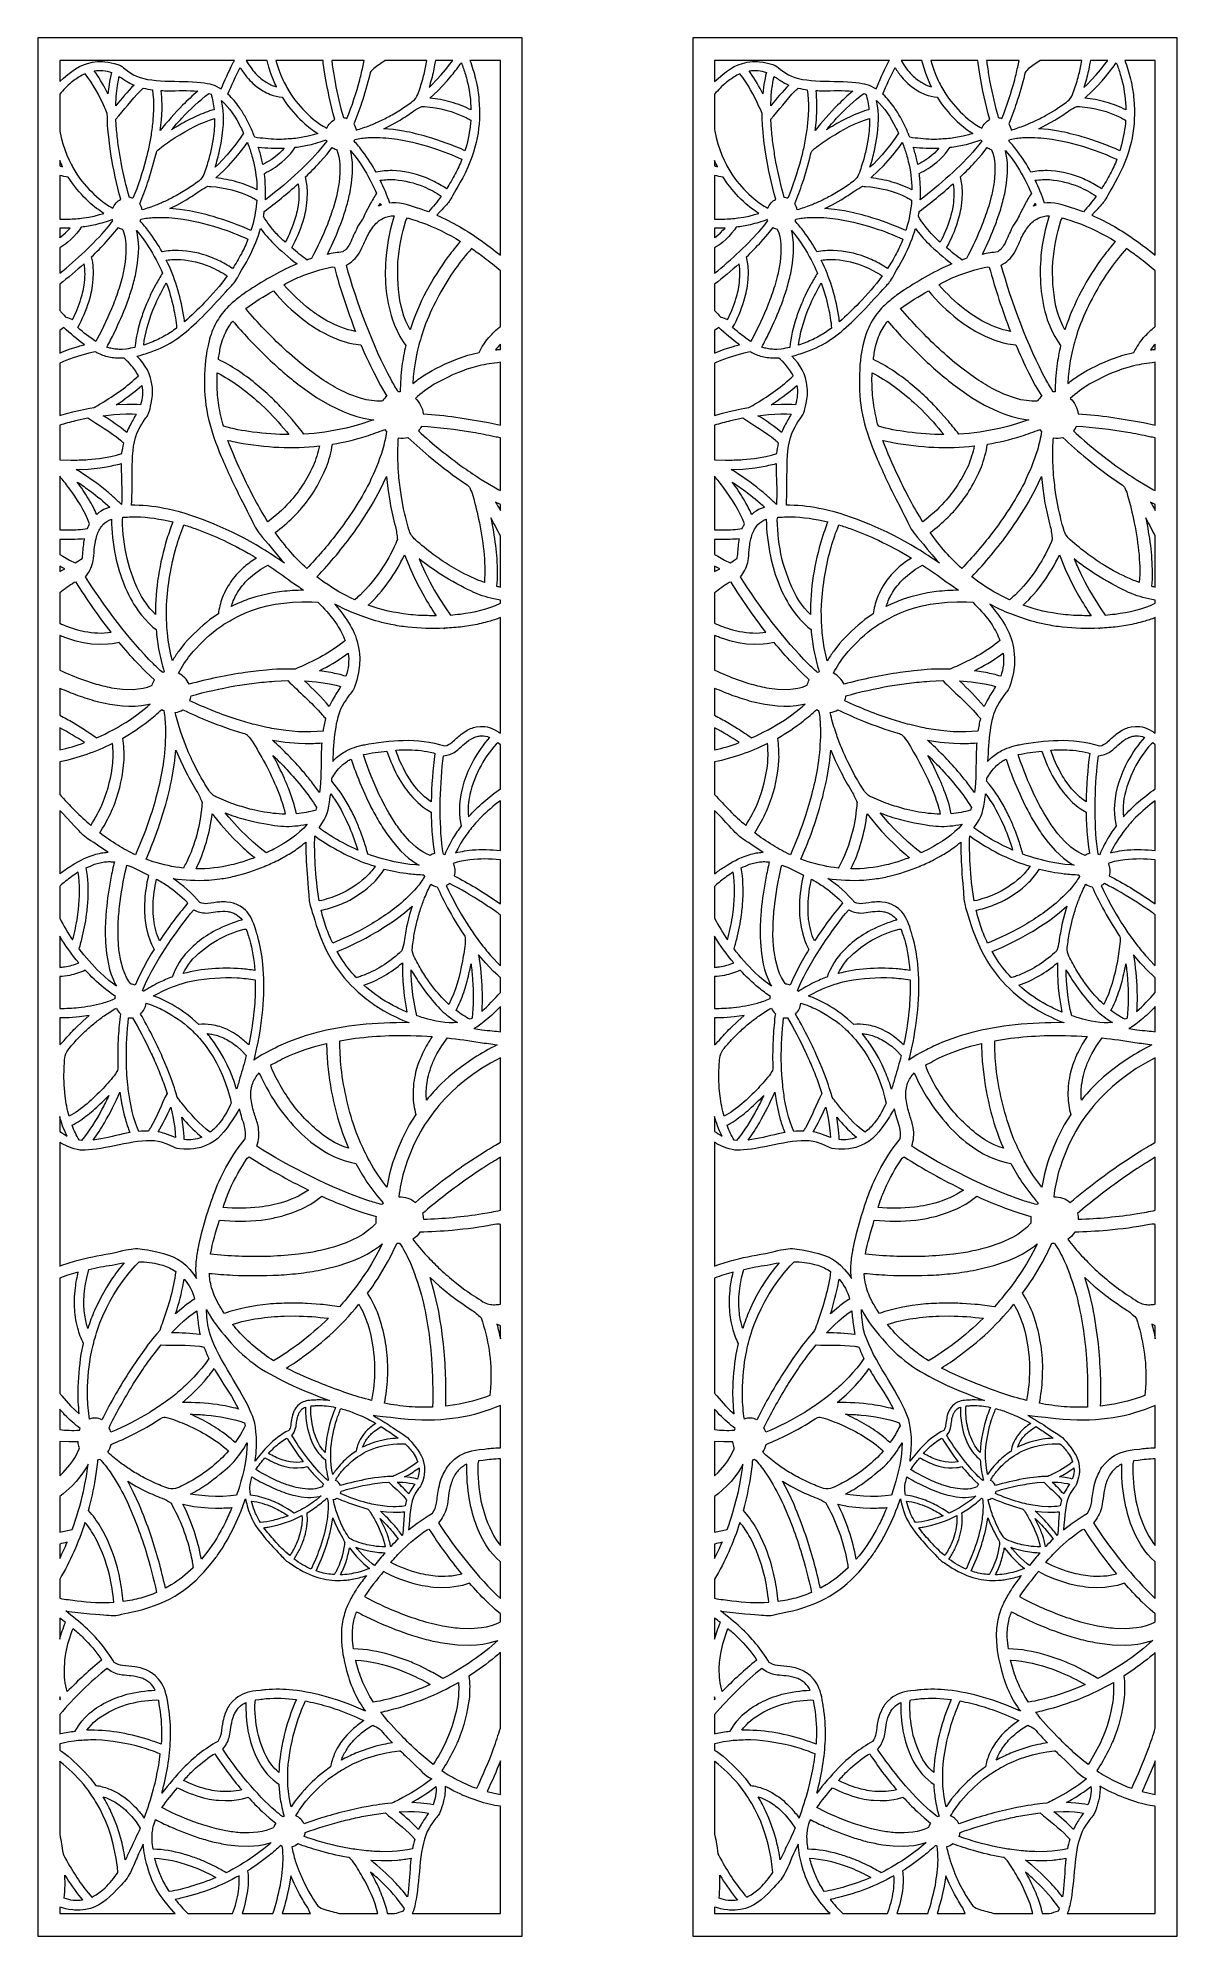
# Model space of a CAD drawing. Header units: centimetres. Extents: x -9.5 to 7.2, y -13.8 to 13.8.
import ezdxf

# ---------------------------------------------------------------- set-up
doc = ezdxf.new("R2010")
doc.units = ezdxf.units.CM
doc.header["$MEASUREMENT"] = 0
doc.layers.add('layer 1', color=7, linetype='Continuous')

msp = doc.modelspace()

# ---------------------------------------------------------------- linework, layer by layer
at = {"layer": 'layer 1', "color": 177, "lineweight": 9}
for points, knots in [([(-9.46145, 13.84713), (-9.46145, 13.84713), (-2.39658, 13.84713), (-2.39658, 13.84713), (-2.39658, 13.84713), (-2.39658, 13.84713), (-2.39658, -13.84713), (-2.39658, -13.84713), (-2.39658, -13.84713), (-2.39658, -13.84713), (-9.46145, -13.84713), (-9.46145, -13.84713), (-9.46145, -13.84713), (-9.46145, -13.84713), (-9.46145, 13.84713), (-9.46145, 13.84713)], [0, 0, 0, 0, 0.2, 0.2, 0.2, 0.2, 0.4, 0.4, 0.4, 0.4, 0.6, 0.6, 0.6, 0.6, 1, 1, 1, 1]), ([(-9.14428, 13.52), (-9.14428, 13.52), (-6.59423, 13.52), (-6.59423, 13.52), (-6.59423, 13.52), (-6.60166, 13.50614), (-6.60905, 13.49221), (-6.61651, 13.47814), (-6.61651, 13.47814), (-6.6806, 13.35315), (-6.73834, 13.22754), (-6.78924, 13.10275), (-6.78924, 13.10275), (-6.89609, 13.17317), (-6.93902, 13.17785), (-7.08388, 13.19685), (-7.08388, 13.19685), (-7.3897, 13.23313), (-7.84081, 13.18118), (-8.06638, 13.30989), (-8.06638, 13.30989), (-8.29268, 13.44274), (-8.16459, 13.4337), (-8.4348, 13.49265), (-8.4348, 13.49265), (-8.4348, 13.49265), (-8.48727, 13.50048), (-8.48727, 13.50048), (-8.48727, 13.50048), (-8.52212, 13.50328), (-8.5554, 13.50378), (-8.59058, 13.502), (-8.59058, 13.502), (-8.80837, 13.48158), (-8.91941, 13.40982), (-9.08639, 13.26293), (-9.08639, 13.26293), (-9.08639, 13.26293), (-9.14428, 13.21021), (-9.14428, 13.21021), (-9.14428, 13.21021), (-9.14428, 13.21021), (-9.14428, 13.52), (-9.14428, 13.52)], [0, 0, 0, 0, 0.08333333, 0.08333333, 0.08333333, 0.08333333, 0.16666667, 0.16666667, 0.16666667, 0.16666667, 0.25, 0.25, 0.25, 0.25, 0.33333333, 0.33333333, 0.33333333, 0.33333333, 0.41666667, 0.41666667, 0.41666667, 0.41666667, 0.5, 0.5, 0.5, 0.5, 0.58333333, 0.58333333, 0.58333333, 0.58333333, 0.66666667, 0.66666667, 0.66666667, 0.66666667, 0.75, 0.75, 0.75, 0.75, 0.83333333, 0.83333333, 0.83333333, 0.83333333, 1, 1, 1, 1]), ([(-9.14428, 12.50556), (-9.14428, 12.50556), (-9.14428, 13.02805), (-9.14428, 13.02805), (-9.14428, 13.02805), (-9.09192, 13.08877), (-9.03579, 13.1449), (-8.97475, 13.1965), (-8.97475, 13.1965), (-8.97475, 13.1965), (-8.93896, 13.22495), (-8.93896, 13.22495), (-8.93896, 13.22495), (-8.88654, 13.26388), (-8.83359, 13.29725), (-8.77496, 13.32383), (-8.77496, 13.32383), (-8.65717, 13.18086), (-8.56954, 13.0109), (-8.49184, 12.83978), (-8.49184, 12.83978), (-8.47771, 12.80787), (-8.46371, 12.77593), (-8.45033, 12.74366), (-8.45033, 12.74366), (-8.44633, 12.57897), (-8.45012, 12.58109), (-8.41956, 12.31413), (-8.41956, 12.31413), (-8.41956, 12.31413), (-8.39702, 12.15375), (-8.39702, 12.15375), (-8.39702, 12.15375), (-8.36004, 11.93027), (-8.31327, 11.70956), (-8.25184, 11.4939), (-8.25184, 11.4939), (-8.30375, 11.46635), (-8.34557, 11.41964), (-8.36839, 11.36373), (-8.36839, 11.36373), (-8.43846, 11.40137), (-8.50358, 11.44869), (-8.5662, 11.49758), (-8.5662, 11.49758), (-8.67419, 11.59104), (-8.7667, 11.68664), (-8.85348, 11.80214), (-8.85348, 11.80214), (-8.85348, 11.80214), (-8.89378, 11.86094), (-8.89378, 11.86094), (-8.89378, 11.86094), (-8.93664, 11.93007), (-8.9647, 11.9832), (-9.00559, 12.06232), (-9.00559, 12.06232), (-9.00559, 12.06232), (-9.03871, 12.13812), (-9.03871, 12.13812), (-9.03871, 12.13812), (-9.03871, 12.13812), (-9.06918, 12.21848), (-9.06918, 12.21848), (-9.06918, 12.21848), (-9.06918, 12.21848), (-9.09676, 12.30346), (-9.09676, 12.30346), (-9.09676, 12.30346), (-9.09676, 12.30346), (-9.1209, 12.39323), (-9.1209, 12.39323), (-9.1209, 12.39323), (-9.1209, 12.39323), (-9.14137, 12.48787), (-9.14137, 12.48787), (-9.14137, 12.48787), (-9.14137, 12.48787), (-9.14428, 12.50556), (-9.14428, 12.50556)], [0, 0, 0, 0, 0.04761905, 0.04761905, 0.04761905, 0.04761905, 0.0952381, 0.0952381, 0.0952381, 0.0952381, 0.14285714, 0.14285714, 0.14285714, 0.14285714, 0.19047619, 0.19047619, 0.19047619, 0.19047619, 0.23809524, 0.23809524, 0.23809524, 0.23809524, 0.28571429, 0.28571429, 0.28571429, 0.28571429, 0.33333333, 0.33333333, 0.33333333, 0.33333333, 0.38095238, 0.38095238, 0.38095238, 0.38095238, 0.42857143, 0.42857143, 0.42857143, 0.42857143, 0.47619048, 0.47619048, 0.47619048, 0.47619048, 0.52380952, 0.52380952, 0.52380952, 0.52380952, 0.57142857, 0.57142857, 0.57142857, 0.57142857, 0.61904762, 0.61904762, 0.61904762, 0.61904762, 0.66666667, 0.66666667, 0.66666667, 0.66666667, 0.71428571, 0.71428571, 0.71428571, 0.71428571, 0.76190476, 0.76190476, 0.76190476, 0.76190476, 0.80952381, 0.80952381, 0.80952381, 0.80952381, 0.85714286, 0.85714286, 0.85714286, 0.85714286, 0.9047619, 0.9047619, 0.9047619, 0.9047619, 1, 1, 1, 1]), ([(-8.44008, 13.03154), (-8.44008, 13.03154), (-8.42451, 13.16594), (-8.42451, 13.16594), (-8.42451, 13.16594), (-8.41448, 13.22495), (-8.40495, 13.28475), (-8.38926, 13.3429), (-8.38926, 13.3429), (-8.46928, 13.37185), (-8.55414, 13.38102), (-8.64068, 13.36563), (-8.64068, 13.36563), (-8.64068, 13.36563), (-8.61923, 13.33662), (-8.61923, 13.33662), (-8.61923, 13.33662), (-8.55184, 13.24006), (-8.49293, 13.13809), (-8.44008, 13.03154)], [0, 0, 0, 0, 0.16666667, 0.16666667, 0.16666667, 0.16666667, 0.33333333, 0.33333333, 0.33333333, 0.33333333, 0.5, 0.5, 0.5, 0.5, 0.66666667, 0.66666667, 0.66666667, 0.66666667, 1, 1, 1, 1]), ([(-6.68972, 13.02676), (-6.68972, 13.02676), (-6.68409, 13.02215), (-6.68409, 13.02215), (-6.68409, 13.02215), (-6.65476, 12.99403), (-6.62737, 12.9654), (-6.60035, 12.9349), (-6.60035, 12.9349), (-6.57373, 12.90256), (-6.54863, 12.86988), (-6.52408, 12.83574), (-6.52408, 12.83574), (-6.49192, 12.78839), (-6.46216, 12.74043), (-6.43354, 12.69055), (-6.43354, 12.69055), (-6.43354, 12.69055), (-6.393, 12.61439), (-6.393, 12.61439), (-6.393, 12.61439), (-6.3669, 12.56152), (-6.34162, 12.50809), (-6.31912, 12.45326), (-6.31912, 12.45326), (-6.31912, 12.45326), (-6.31061, 12.44493), (-6.31061, 12.44493), (-6.31061, 12.44493), (-6.31061, 12.44493), (-6.31412, 12.44108), (-6.31412, 12.44108), (-6.31412, 12.44108), (-6.30821, 12.42671), (-6.30245, 12.41231), (-6.29681, 12.39784), (-6.29681, 12.39784), (-6.19316, 12.38227), (-6.08835, 12.37265), (-5.97926, 12.36736), (-5.97926, 12.36736), (-5.97926, 12.36736), (-5.90538, 12.36757), (-5.90538, 12.36757), (-5.90538, 12.36757), (-5.80933, 12.37278), (-5.75702, 12.37605), (-5.67624, 12.38543), (-5.67624, 12.38543), (-5.67624, 12.38543), (-5.59796, 12.3979), (-5.59796, 12.3979), (-5.59796, 12.3979), (-5.59796, 12.3979), (-5.51901, 12.41403), (-5.51901, 12.41403), (-5.51901, 12.41403), (-5.51901, 12.41403), (-5.43957, 12.43419), (-5.43957, 12.43419), (-5.43957, 12.43419), (-5.43957, 12.43419), (-5.37809, 12.45278), (-5.37809, 12.45278), (-5.37809, 12.45278), (-5.41416, 12.47608), (-5.449, 12.50039), (-5.48367, 12.52577), (-5.48367, 12.52577), (-5.48367, 12.52577), (-5.56617, 12.59244), (-5.56617, 12.59244), (-5.56617, 12.59244), (-5.66474, 12.68404), (-5.7511, 12.77591), (-5.83253, 12.88424), (-5.83253, 12.88424), (-5.83253, 12.88424), (-5.89768, 12.98282), (-5.89768, 12.98282), (-5.89768, 12.98282), (-5.95829, 12.98838), (-6.01439, 13.00331), (-6.07101, 13.02378), (-6.07101, 13.02378), (-6.10853, 13.03889), (-6.14354, 13.05579), (-6.17897, 13.07527), (-6.17897, 13.07527), (-6.20907, 13.09348), (-6.23738, 13.11255), (-6.2659, 13.13329), (-6.2659, 13.13329), (-6.2659, 13.13329), (-6.32498, 13.18287), (-6.32498, 13.18287), (-6.32498, 13.18287), (-6.35594, 13.2125), (-6.3846, 13.24276), (-6.41296, 13.27531), (-6.41296, 13.27531), (-6.4488, 13.32028), (-6.4817, 13.36574), (-6.51175, 13.41549), (-6.51175, 13.41549), (-6.57701, 13.28821), (-6.63623, 13.15911), (-6.68972, 13.02676)], [0, 0, 0, 0, 0.03571429, 0.03571429, 0.03571429, 0.03571429, 0.07142857, 0.07142857, 0.07142857, 0.07142857, 0.10714286, 0.10714286, 0.10714286, 0.10714286, 0.14285714, 0.14285714, 0.14285714, 0.14285714, 0.17857143, 0.17857143, 0.17857143, 0.17857143, 0.21428571, 0.21428571, 0.21428571, 0.21428571, 0.25, 0.25, 0.25, 0.25, 0.28571429, 0.28571429, 0.28571429, 0.28571429, 0.32142857, 0.32142857, 0.32142857, 0.32142857, 0.35714286, 0.35714286, 0.35714286, 0.35714286, 0.39285714, 0.39285714, 0.39285714, 0.39285714, 0.42857143, 0.42857143, 0.42857143, 0.42857143, 0.46428571, 0.46428571, 0.46428571, 0.46428571, 0.5, 0.5, 0.5, 0.5, 0.53571429, 0.53571429, 0.53571429, 0.53571429, 0.57142857, 0.57142857, 0.57142857, 0.57142857, 0.60714286, 0.60714286, 0.60714286, 0.60714286, 0.64285714, 0.64285714, 0.64285714, 0.64285714, 0.67857143, 0.67857143, 0.67857143, 0.67857143, 0.71428571, 0.71428571, 0.71428571, 0.71428571, 0.75, 0.75, 0.75, 0.75, 0.78571429, 0.78571429, 0.78571429, 0.78571429, 0.82142857, 0.82142857, 0.82142857, 0.82142857, 0.85714286, 0.85714286, 0.85714286, 0.85714286, 0.89285714, 0.89285714, 0.89285714, 0.89285714, 0.92857143, 0.92857143, 0.92857143, 0.92857143, 1, 1, 1, 1]), ([(-6.42165, 13.52), (-6.42165, 13.52), (-6.11973, 13.52), (-6.11973, 13.52), (-6.11973, 13.52), (-6.11973, 13.52), (-6.11927, 13.51785), (-6.11927, 13.51785), (-6.11927, 13.51785), (-6.11927, 13.51785), (-6.09346, 13.4219), (-6.09346, 13.4219), (-6.09346, 13.4219), (-6.09346, 13.4219), (-6.06408, 13.33095), (-6.06408, 13.33095), (-6.06408, 13.33095), (-6.03834, 13.26331), (-6.01239, 13.19702), (-5.9805, 13.13272), (-5.9805, 13.13272), (-6.00181, 13.13955), (-6.02235, 13.1471), (-6.04315, 13.15549), (-6.04315, 13.15549), (-6.06713, 13.16628), (-6.0901, 13.17778), (-6.11317, 13.1905), (-6.11317, 13.1905), (-6.13907, 13.20618), (-6.16353, 13.22265), (-6.18809, 13.24059), (-6.18809, 13.24059), (-6.21506, 13.26211), (-6.24021, 13.28441), (-6.26529, 13.30837), (-6.26529, 13.30837), (-6.29252, 13.33698), (-6.31763, 13.36595), (-6.3424, 13.39705), (-6.3424, 13.39705), (-6.3424, 13.39705), (-6.39243, 13.46926), (-6.39243, 13.46926), (-6.39243, 13.46926), (-6.39243, 13.46926), (-6.42165, 13.52), (-6.42165, 13.52)], [0, 0, 0, 0, 0.07692308, 0.07692308, 0.07692308, 0.07692308, 0.15384615, 0.15384615, 0.15384615, 0.15384615, 0.23076923, 0.23076923, 0.23076923, 0.23076923, 0.30769231, 0.30769231, 0.30769231, 0.30769231, 0.38461538, 0.38461538, 0.38461538, 0.38461538, 0.46153846, 0.46153846, 0.46153846, 0.46153846, 0.53846154, 0.53846154, 0.53846154, 0.53846154, 0.61538462, 0.61538462, 0.61538462, 0.61538462, 0.69230769, 0.69230769, 0.69230769, 0.69230769, 0.76923077, 0.76923077, 0.76923077, 0.76923077, 0.84615385, 0.84615385, 0.84615385, 0.84615385, 1, 1, 1, 1]), ([(-5.98837, 13.52), (-5.98837, 13.52), (-5.30199, 13.52), (-5.30199, 13.52), (-5.30199, 13.52), (-5.30199, 13.52), (-5.29735, 13.47924), (-5.29735, 13.47924), (-5.29735, 13.47924), (-5.29735, 13.47924), (-5.27478, 13.31879), (-5.27478, 13.31879), (-5.27478, 13.31879), (-5.23776, 13.09535), (-5.19102, 12.8746), (-5.12965, 12.65896), (-5.12965, 12.65896), (-5.18154, 12.63141), (-5.22339, 12.58474), (-5.24613, 12.52881), (-5.24613, 12.52881), (-5.31624, 12.56647), (-5.38133, 12.61379), (-5.44392, 12.66264), (-5.44392, 12.66264), (-5.55191, 12.75608), (-5.64446, 12.8517), (-5.73123, 12.96718), (-5.73123, 12.96718), (-5.73123, 12.96718), (-5.77146, 13.02598), (-5.77146, 13.02598), (-5.77146, 13.02598), (-5.81434, 13.09517), (-5.84247, 13.1482), (-5.88332, 13.22736), (-5.88332, 13.22736), (-5.88332, 13.22736), (-5.91648, 13.30321), (-5.91648, 13.30321), (-5.91648, 13.30321), (-5.91648, 13.30321), (-5.94698, 13.38352), (-5.94698, 13.38352), (-5.94698, 13.38352), (-5.94698, 13.38352), (-5.97449, 13.46852), (-5.97449, 13.46852), (-5.97449, 13.46852), (-5.97449, 13.46852), (-5.98837, 13.52), (-5.98837, 13.52)], [0, 0, 0, 0, 0.07142857, 0.07142857, 0.07142857, 0.07142857, 0.14285714, 0.14285714, 0.14285714, 0.14285714, 0.21428571, 0.21428571, 0.21428571, 0.21428571, 0.28571429, 0.28571429, 0.28571429, 0.28571429, 0.35714286, 0.35714286, 0.35714286, 0.35714286, 0.42857143, 0.42857143, 0.42857143, 0.42857143, 0.5, 0.5, 0.5, 0.5, 0.57142857, 0.57142857, 0.57142857, 0.57142857, 0.64285714, 0.64285714, 0.64285714, 0.64285714, 0.71428571, 0.71428571, 0.71428571, 0.71428571, 0.78571429, 0.78571429, 0.78571429, 0.78571429, 0.85714286, 0.85714286, 0.85714286, 0.85714286, 1, 1, 1, 1]), ([(-5.1754, 13.52), (-5.1754, 13.52), (-4.70237, 13.52), (-4.70237, 13.52), (-4.70237, 13.52), (-4.70237, 13.52), (-4.71591, 13.4467), (-4.71591, 13.4467), (-4.71591, 13.4467), (-4.73094, 13.37685), (-4.74712, 13.30775), (-4.76471, 13.23843), (-4.76471, 13.23843), (-4.81649, 13.04654), (-4.8775, 12.85719), (-4.95246, 12.67252), (-4.95246, 12.67252), (-4.96902, 12.67868), (-4.98655, 12.68277), (-5.00478, 12.68451), (-5.00478, 12.68451), (-5.05393, 12.8535), (-5.09276, 13.0267), (-5.12651, 13.20065), (-5.12651, 13.20065), (-5.13997, 13.27559), (-5.15228, 13.35054), (-5.1636, 13.42605), (-5.1636, 13.42605), (-5.16771, 13.4574), (-5.17168, 13.48869), (-5.1754, 13.52)], [0, 0, 0, 0, 0.11111111, 0.11111111, 0.11111111, 0.11111111, 0.22222222, 0.22222222, 0.22222222, 0.22222222, 0.33333333, 0.33333333, 0.33333333, 0.33333333, 0.44444444, 0.44444444, 0.44444444, 0.44444444, 0.55555556, 0.55555556, 0.55555556, 0.55555556, 0.66666667, 0.66666667, 0.66666667, 0.66666667, 0.77777778, 0.77777778, 0.77777778, 0.77777778, 1, 1, 1, 1]), ([(-4.39415, 13.52), (-4.39415, 13.52), (-3.78641, 13.52), (-3.78641, 13.52), (-3.78641, 13.52), (-3.78641, 13.52), (-3.80002, 13.44015), (-3.80002, 13.44015), (-3.80002, 13.44015), (-3.81361, 13.37425), (-3.82908, 13.30968), (-3.84674, 13.24467), (-3.84674, 13.24467), (-3.86872, 13.16926), (-3.89283, 13.09548), (-3.92047, 13.02215), (-3.92047, 13.02215), (-3.93379, 12.98672), (-3.95844, 12.95021), (-3.99396, 12.92358), (-3.99396, 12.92358), (-4.05153, 12.8805), (-4.11039, 12.8403), (-4.17041, 12.80084), (-4.17041, 12.80084), (-4.17041, 12.80084), (-4.29449, 12.72644), (-4.29449, 12.72644), (-4.29449, 12.72644), (-4.35183, 12.69501), (-4.40909, 12.66532), (-4.46758, 12.6369), (-4.46758, 12.6369), (-4.51808, 12.61373), (-4.56847, 12.59187), (-4.61966, 12.57101), (-4.61966, 12.57101), (-4.68586, 12.54577), (-4.75172, 12.52279), (-4.81908, 12.50331), (-4.81908, 12.50331), (-4.82419, 12.53651), (-4.83606, 12.5669), (-4.85326, 12.59292), (-4.85326, 12.59292), (-4.81131, 12.69315), (-4.77429, 12.79551), (-4.73911, 12.89808), (-4.73911, 12.89808), (-4.69451, 13.03332), (-4.65291, 13.1704), (-4.62061, 13.30881), (-4.62061, 13.30881), (-4.60582, 13.37231), (-4.60845, 13.34887), (-4.56276, 13.39938), (-4.56276, 13.39938), (-4.50792, 13.44169), (-4.45148, 13.48158), (-4.39415, 13.52)], [0, 0, 0, 0, 0.0625, 0.0625, 0.0625, 0.0625, 0.125, 0.125, 0.125, 0.125, 0.1875, 0.1875, 0.1875, 0.1875, 0.25, 0.25, 0.25, 0.25, 0.3125, 0.3125, 0.3125, 0.3125, 0.375, 0.375, 0.375, 0.375, 0.4375, 0.4375, 0.4375, 0.4375, 0.5, 0.5, 0.5, 0.5, 0.5625, 0.5625, 0.5625, 0.5625, 0.625, 0.625, 0.625, 0.625, 0.6875, 0.6875, 0.6875, 0.6875, 0.75, 0.75, 0.75, 0.75, 0.8125, 0.8125, 0.8125, 0.8125, 0.875, 0.875, 0.875, 0.875, 1, 1, 1, 1]), ([(-3.66161, 13.52), (-3.66161, 13.52), (-3.40877, 13.52), (-3.40877, 13.52), (-3.40877, 13.52), (-3.40877, 13.52), (-3.45011, 13.46391), (-3.45011, 13.46391), (-3.45011, 13.46391), (-3.45011, 13.46391), (-3.5138, 13.38358), (-3.5138, 13.38358), (-3.5138, 13.38358), (-3.5138, 13.38358), (-3.57853, 13.30761), (-3.57853, 13.30761), (-3.57853, 13.30761), (-3.57853, 13.30761), (-3.64404, 13.23595), (-3.64404, 13.23595), (-3.64404, 13.23595), (-3.64404, 13.23595), (-3.71008, 13.16834), (-3.71008, 13.16834), (-3.71008, 13.16834), (-3.71008, 13.16834), (-3.75491, 13.12538), (-3.75491, 13.12538), (-3.75491, 13.12538), (-3.72855, 13.20497), (-3.7083, 13.28697), (-3.68958, 13.3683), (-3.68958, 13.3683), (-3.68958, 13.3683), (-3.66801, 13.47896), (-3.66801, 13.47896), (-3.66801, 13.47896), (-3.66801, 13.47896), (-3.66161, 13.52), (-3.66161, 13.52)], [0, 0, 0, 0, 0.09090909, 0.09090909, 0.09090909, 0.09090909, 0.18181818, 0.18181818, 0.18181818, 0.18181818, 0.27272727, 0.27272727, 0.27272727, 0.27272727, 0.36363636, 0.36363636, 0.36363636, 0.36363636, 0.45454545, 0.45454545, 0.45454545, 0.45454545, 0.54545455, 0.54545455, 0.54545455, 0.54545455, 0.63636364, 0.63636364, 0.63636364, 0.63636364, 0.72727273, 0.72727273, 0.72727273, 0.72727273, 0.81818182, 0.81818182, 0.81818182, 0.81818182, 1, 1, 1, 1]), ([(-3.74232, 12.97011), (-3.63749, 12.96036), (-3.53392, 12.93814), (-3.43335, 12.91036), (-3.43335, 12.91036), (-3.33297, 12.88064), (-3.23615, 12.84446), (-3.14341, 12.79647), (-3.14341, 12.79647), (-3.14447, 12.93827), (-3.16474, 13.07672), (-3.1961, 13.21207), (-3.1961, 13.21207), (-3.20496, 13.24686), (-3.21427, 13.28126), (-3.22433, 13.3157), (-3.22433, 13.3157), (-3.24206, 13.37348), (-3.26135, 13.43019), (-3.28243, 13.48658), (-3.28243, 13.48658), (-3.32584, 13.42296), (-3.37443, 13.36276), (-3.42212, 13.30254), (-3.42212, 13.30254), (-3.42212, 13.30254), (-3.49002, 13.22289), (-3.49002, 13.22289), (-3.49002, 13.22289), (-3.49002, 13.22289), (-3.55889, 13.14755), (-3.55889, 13.14755), (-3.55889, 13.14755), (-3.55889, 13.14755), (-3.62827, 13.07658), (-3.62827, 13.07658), (-3.62827, 13.07658), (-3.62827, 13.07658), (-3.74232, 12.97011), (-3.74232, 12.97011)], [0, 0, 0, 0, 0.09090909, 0.09090909, 0.09090909, 0.09090909, 0.18181818, 0.18181818, 0.18181818, 0.18181818, 0.27272727, 0.27272727, 0.27272727, 0.27272727, 0.36363636, 0.36363636, 0.36363636, 0.36363636, 0.45454545, 0.45454545, 0.45454545, 0.45454545, 0.54545455, 0.54545455, 0.54545455, 0.54545455, 0.63636364, 0.63636364, 0.63636364, 0.63636364, 0.72727273, 0.72727273, 0.72727273, 0.72727273, 0.81818182, 0.81818182, 0.81818182, 0.81818182, 1, 1, 1, 1]), ([(-3.15836, 13.52), (-3.15836, 13.52), (-2.71375, 13.52), (-2.71375, 13.52), (-2.71375, 13.52), (-2.71375, 13.52), (-2.71375, 10.67633), (-2.71375, 10.67633), (-2.71375, 10.67633), (-2.91076, 10.8372), (-3.1104, 10.97763), (-3.30888, 11.09391), (-3.30888, 11.09391), (-3.41816, 11.15626), (-3.52824, 11.2125), (-3.64137, 11.26175), (-3.64137, 11.26175), (-3.4118, 11.51625), (-3.50488, 11.38289), (-3.29842, 11.74306), (-3.29842, 11.74306), (-3.29842, 11.74306), (-3.2631, 11.80805), (-3.2631, 11.80805), (-3.2631, 11.80805), (-3.04616, 12.23217), (-2.99675, 12.55402), (-3.02618, 12.95062), (-3.02618, 12.95062), (-3.0304, 12.99472), (-3.03559, 13.03825), (-3.0418, 13.08202), (-3.0418, 13.08202), (-3.05121, 13.13962), (-3.0624, 13.19601), (-3.07551, 13.25263), (-3.07551, 13.25263), (-3.09869, 13.34387), (-3.12618, 13.43282), (-3.15836, 13.52)], [0, 0, 0, 0, 0.09090909, 0.09090909, 0.09090909, 0.09090909, 0.18181818, 0.18181818, 0.18181818, 0.18181818, 0.27272727, 0.27272727, 0.27272727, 0.27272727, 0.36363636, 0.36363636, 0.36363636, 0.36363636, 0.45454545, 0.45454545, 0.45454545, 0.45454545, 0.54545455, 0.54545455, 0.54545455, 0.54545455, 0.63636364, 0.63636364, 0.63636364, 0.63636364, 0.72727273, 0.72727273, 0.72727273, 0.72727273, 0.81818182, 0.81818182, 0.81818182, 0.81818182, 1, 1, 1, 1]), ([(-8.27683, 13.2857), (-8.27683, 13.2857), (-8.28854, 13.23197), (-8.28854, 13.23197), (-8.28854, 13.23197), (-8.28854, 13.23197), (-8.30173, 13.15475), (-8.30173, 13.15475), (-8.30173, 13.15475), (-8.30173, 13.15475), (-8.31195, 13.07578), (-8.31195, 13.07578), (-8.31195, 13.07578), (-8.31195, 13.07578), (-8.31939, 12.99541), (-8.31939, 12.99541), (-8.31939, 12.99541), (-8.31939, 12.99541), (-8.32553, 12.85705), (-8.32553, 12.85705), (-8.32553, 12.85705), (-8.24126, 12.961), (-8.15374, 13.06343), (-8.05935, 13.15771), (-8.05935, 13.15771), (-8.08855, 13.17023), (-8.11611, 13.18518), (-8.14345, 13.20129), (-8.14345, 13.20129), (-8.18852, 13.22842), (-8.23251, 13.25735), (-8.27683, 13.2857)], [0, 0, 0, 0, 0.11111111, 0.11111111, 0.11111111, 0.11111111, 0.22222222, 0.22222222, 0.22222222, 0.22222222, 0.33333333, 0.33333333, 0.33333333, 0.33333333, 0.44444444, 0.44444444, 0.44444444, 0.44444444, 0.55555556, 0.55555556, 0.55555556, 0.55555556, 0.66666667, 0.66666667, 0.66666667, 0.66666667, 0.77777778, 0.77777778, 0.77777778, 0.77777778, 1, 1, 1, 1]), ([(-8.12706, 11.51947), (-8.10881, 11.51777), (-8.09128, 11.51363), (-8.07475, 11.50745), (-8.07475, 11.50745), (-7.99974, 11.69211), (-7.93873, 11.88147), (-7.88691, 12.07334), (-7.88691, 12.07334), (-7.86934, 12.14265), (-7.85319, 12.21184), (-7.83813, 12.28165), (-7.83813, 12.28165), (-7.83813, 12.28165), (-7.8113, 12.42716), (-7.8113, 12.42716), (-7.8113, 12.42716), (-7.80013, 12.50181), (-7.79095, 12.57552), (-7.78364, 12.65045), (-7.78364, 12.65045), (-7.78364, 12.65045), (-7.77566, 12.79996), (-7.77566, 12.79996), (-7.77566, 12.79996), (-7.77566, 12.79996), (-7.77535, 12.87415), (-7.77535, 12.87415), (-7.77535, 12.87415), (-7.77535, 12.87415), (-7.77772, 12.9476), (-7.77772, 12.9476), (-7.77772, 12.9476), (-7.77772, 12.9476), (-7.78307, 13.02012), (-7.78307, 13.02012), (-7.78307, 13.02012), (-7.78307, 13.02012), (-7.79133, 13.0907), (-7.79133, 13.0907), (-7.79133, 13.0907), (-7.83674, 13.09673), (-7.88131, 13.10538), (-7.92565, 13.11588), (-7.92565, 13.11588), (-7.93979, 13.10307), (-7.95345, 13.08967), (-7.96708, 13.07645), (-7.96708, 13.07645), (-8.09944, 12.94427), (-8.20381, 12.79325), (-8.32339, 12.6604), (-8.32339, 12.6604), (-8.32339, 12.6604), (-8.31327, 12.50158), (-8.31327, 12.50158), (-8.31327, 12.50158), (-8.30559, 12.42089), (-8.29649, 12.34109), (-8.28586, 12.261), (-8.28586, 12.261), (-8.27457, 12.18545), (-8.26223, 12.11055), (-8.24877, 12.03562), (-8.24877, 12.03562), (-8.21506, 11.86161), (-8.17621, 11.6885), (-8.12706, 11.51947)], [0, 0, 0, 0, 0.05555556, 0.05555556, 0.05555556, 0.05555556, 0.11111111, 0.11111111, 0.11111111, 0.11111111, 0.16666667, 0.16666667, 0.16666667, 0.16666667, 0.22222222, 0.22222222, 0.22222222, 0.22222222, 0.27777778, 0.27777778, 0.27777778, 0.27777778, 0.33333333, 0.33333333, 0.33333333, 0.33333333, 0.38888889, 0.38888889, 0.38888889, 0.38888889, 0.44444444, 0.44444444, 0.44444444, 0.44444444, 0.5, 0.5, 0.5, 0.5, 0.55555556, 0.55555556, 0.55555556, 0.55555556, 0.61111111, 0.61111111, 0.61111111, 0.61111111, 0.66666667, 0.66666667, 0.66666667, 0.66666667, 0.72222222, 0.72222222, 0.72222222, 0.72222222, 0.77777778, 0.77777778, 0.77777778, 0.77777778, 0.83333333, 0.83333333, 0.83333333, 0.83333333, 0.88888889, 0.88888889, 0.88888889, 0.88888889, 1, 1, 1, 1]), ([(-7.66368, 13.07977), (-7.65614, 13.01519), (-7.65317, 12.95082), (-7.65108, 12.88539), (-7.65108, 12.88539), (-7.65108, 12.88539), (-7.65139, 12.80641), (-7.65139, 12.80641), (-7.65139, 12.80641), (-7.65139, 12.80641), (-7.65975, 12.64836), (-7.65975, 12.64836), (-7.65975, 12.64836), (-7.65975, 12.64836), (-7.67656, 12.49746), (-7.67656, 12.49746), (-7.67656, 12.49746), (-7.57434, 12.62683), (-7.46579, 12.74937), (-7.35066, 12.86633), (-7.35066, 12.86633), (-7.31499, 12.90156), (-7.27902, 12.9361), (-7.24232, 12.97016), (-7.24232, 12.97016), (-7.20455, 13.00413), (-7.16653, 13.03719), (-7.12754, 13.06974), (-7.12754, 13.06974), (-7.2726, 13.08499), (-7.42086, 13.0761), (-7.56743, 13.07713), (-7.56743, 13.07713), (-7.59964, 13.07755), (-7.6317, 13.07829), (-7.66368, 13.07977)], [0, 0, 0, 0, 0.1, 0.1, 0.1, 0.1, 0.2, 0.2, 0.2, 0.2, 0.3, 0.3, 0.3, 0.3, 0.4, 0.4, 0.4, 0.4, 0.5, 0.5, 0.5, 0.5, 0.6, 0.6, 0.6, 0.6, 0.7, 0.7, 0.7, 0.7, 0.8, 0.8, 0.8, 0.8, 1, 1, 1, 1]), ([(-6.96608, 13.03853), (-7.11062, 12.9333), (-7.24101, 12.80676), (-7.36429, 12.67517), (-7.36429, 12.67517), (-7.41462, 12.6201), (-7.46399, 12.56432), (-7.51171, 12.50682), (-7.51171, 12.50682), (-7.432, 12.5574), (-7.35134, 12.60428), (-7.26841, 12.64836), (-7.26841, 12.64836), (-7.22841, 12.66879), (-7.18838, 12.68831), (-7.1477, 12.70721), (-7.1477, 12.70721), (-7.06455, 12.74377), (-6.97885, 12.77895), (-6.8918, 12.80077), (-6.8918, 12.80077), (-6.90032, 12.87822), (-6.91345, 12.95512), (-6.93635, 13.02838), (-6.93635, 13.02838), (-6.93635, 13.02838), (-6.96608, 13.03853), (-6.96608, 13.03853)], [0, 0, 0, 0, 0.125, 0.125, 0.125, 0.125, 0.25, 0.25, 0.25, 0.25, 0.375, 0.375, 0.375, 0.375, 0.5, 0.5, 0.5, 0.5, 0.625, 0.625, 0.625, 0.625, 0.75, 0.75, 0.75, 0.75, 1, 1, 1, 1]), ([(-6.7902, 12.31388), (-6.7902, 12.31388), (-6.81186, 12.20326), (-6.81186, 12.20326), (-6.81186, 12.20326), (-6.83058, 12.12187), (-6.85077, 12.03991), (-6.87722, 11.96029), (-6.87722, 11.96029), (-6.87722, 11.96029), (-6.83236, 12.00327), (-6.83236, 12.00327), (-6.83236, 12.00327), (-6.83236, 12.00327), (-6.76628, 12.0709), (-6.76628, 12.0709), (-6.76628, 12.0709), (-6.76628, 12.0709), (-6.7007, 12.14257), (-6.7007, 12.14257), (-6.7007, 12.14257), (-6.7007, 12.14257), (-6.63602, 12.21848), (-6.63602, 12.21848), (-6.63602, 12.21848), (-6.63602, 12.21848), (-6.57235, 12.29884), (-6.57235, 12.29884), (-6.57235, 12.29884), (-6.57235, 12.29884), (-6.50994, 12.38361), (-6.50994, 12.38361), (-6.50994, 12.38361), (-6.50994, 12.38361), (-6.46049, 12.45613), (-6.46049, 12.45613), (-6.46049, 12.45613), (-6.47432, 12.48682), (-6.48888, 12.51689), (-6.50376, 12.54703), (-6.50376, 12.54703), (-6.5777, 12.68964), (-6.66406, 12.82917), (-6.78332, 12.93336), (-6.78332, 12.93336), (-6.73925, 12.71713), (-6.74277, 12.61403), (-6.7902, 12.31388)], [0, 0, 0, 0, 0.07692308, 0.07692308, 0.07692308, 0.07692308, 0.15384615, 0.15384615, 0.15384615, 0.15384615, 0.23076923, 0.23076923, 0.23076923, 0.23076923, 0.30769231, 0.30769231, 0.30769231, 0.30769231, 0.38461538, 0.38461538, 0.38461538, 0.38461538, 0.46153846, 0.46153846, 0.46153846, 0.46153846, 0.53846154, 0.53846154, 0.53846154, 0.53846154, 0.61538462, 0.61538462, 0.61538462, 0.61538462, 0.69230769, 0.69230769, 0.69230769, 0.69230769, 0.76923077, 0.76923077, 0.76923077, 0.76923077, 0.84615385, 0.84615385, 0.84615385, 0.84615385, 1, 1, 1, 1]), ([(-3.86109, 12.84779), (-3.90103, 12.82747), (-3.93827, 12.80998), (-3.97502, 12.78359), (-3.97502, 12.78359), (-4.04101, 12.73614), (-4.10857, 12.69262), (-4.17742, 12.65003), (-4.17742, 12.65003), (-4.17742, 12.65003), (-4.30436, 12.57835), (-4.30436, 12.57835), (-4.30436, 12.57835), (-4.30436, 12.57835), (-4.41493, 12.52275), (-4.41493, 12.52275), (-4.41493, 12.52275), (-4.41493, 12.52275), (-4.27314, 12.50991), (-4.27314, 12.50991), (-4.27314, 12.50991), (-4.27314, 12.50991), (-4.12723, 12.48803), (-4.12723, 12.48803), (-4.12723, 12.48803), (-4.01044, 12.46575), (-3.89723, 12.43759), (-3.78292, 12.4067), (-3.78292, 12.4067), (-3.59443, 12.3502), (-3.40947, 12.28388), (-3.2309, 12.20222), (-3.2309, 12.20222), (-3.2309, 12.20222), (-3.20578, 12.28941), (-3.20578, 12.28941), (-3.20578, 12.28941), (-3.17621, 12.40755), (-3.15474, 12.52597), (-3.1474, 12.64652), (-3.1474, 12.64652), (-3.1474, 12.64652), (-3.15649, 12.65202), (-3.15649, 12.65202), (-3.15649, 12.65202), (-3.17577, 12.66338), (-3.19529, 12.67393), (-3.21511, 12.68419), (-3.21511, 12.68419), (-3.40116, 12.77696), (-3.60878, 12.83059), (-3.819, 12.84542), (-3.819, 12.84542), (-3.83304, 12.84638), (-3.84702, 12.84724), (-3.86109, 12.84779)], [0, 0, 0, 0, 0.06666667, 0.06666667, 0.06666667, 0.06666667, 0.13333333, 0.13333333, 0.13333333, 0.13333333, 0.2, 0.2, 0.2, 0.2, 0.26666667, 0.26666667, 0.26666667, 0.26666667, 0.33333333, 0.33333333, 0.33333333, 0.33333333, 0.4, 0.4, 0.4, 0.4, 0.46666667, 0.46666667, 0.46666667, 0.46666667, 0.53333333, 0.53333333, 0.53333333, 0.53333333, 0.6, 0.6, 0.6, 0.6, 0.66666667, 0.66666667, 0.66666667, 0.66666667, 0.73333333, 0.73333333, 0.73333333, 0.73333333, 0.8, 0.8, 0.8, 0.8, 0.86666667, 0.86666667, 0.86666667, 0.86666667, 1, 1, 1, 1]), ([(-7.97552, 11.42783), (-7.95832, 11.40187), (-7.94644, 11.37145), (-7.9414, 11.33827), (-7.9414, 11.33827), (-7.87398, 11.35771), (-7.80814, 11.38069), (-7.74186, 11.40601), (-7.74186, 11.40601), (-7.69068, 11.42681), (-7.64032, 11.44869), (-7.58988, 11.47184), (-7.58988, 11.47184), (-7.5314, 11.50025), (-7.47413, 11.52997), (-7.41675, 11.5614), (-7.41675, 11.5614), (-7.41675, 11.5614), (-7.29265, 11.6358), (-7.29265, 11.6358), (-7.29265, 11.6358), (-7.23264, 11.6752), (-7.17377, 11.71549), (-7.11619, 11.75855), (-7.11619, 11.75855), (-7.08063, 11.78516), (-7.05602, 11.82165), (-7.04272, 11.85709), (-7.04272, 11.85709), (-7.01512, 11.93042), (-6.99093, 12.00422), (-6.96901, 12.07962), (-6.96901, 12.07962), (-6.95136, 12.14464), (-6.93592, 12.20918), (-6.92227, 12.27508), (-6.92227, 12.27508), (-6.92227, 12.27508), (-6.90398, 12.38206), (-6.90398, 12.38206), (-6.90398, 12.38206), (-6.89141, 12.47746), (-6.88135, 12.57501), (-6.8841, 12.67039), (-6.8841, 12.67039), (-7.08655, 12.61223), (-7.27693, 12.50838), (-7.45812, 12.39343), (-7.45812, 12.39343), (-7.53541, 12.34318), (-7.61166, 12.291), (-7.68501, 12.23434), (-7.68501, 12.23434), (-7.73066, 12.18387), (-7.72806, 12.20727), (-7.74285, 12.14378), (-7.74285, 12.14378), (-7.77516, 12.00542), (-7.8168, 11.86825), (-7.86134, 11.73306), (-7.86134, 11.73306), (-7.8966, 11.63041), (-7.93352, 11.52809), (-7.97552, 11.42783)], [0, 0, 0, 0, 0.05882353, 0.05882353, 0.05882353, 0.05882353, 0.11764706, 0.11764706, 0.11764706, 0.11764706, 0.17647059, 0.17647059, 0.17647059, 0.17647059, 0.23529412, 0.23529412, 0.23529412, 0.23529412, 0.29411765, 0.29411765, 0.29411765, 0.29411765, 0.35294118, 0.35294118, 0.35294118, 0.35294118, 0.41176471, 0.41176471, 0.41176471, 0.41176471, 0.47058824, 0.47058824, 0.47058824, 0.47058824, 0.52941176, 0.52941176, 0.52941176, 0.52941176, 0.58823529, 0.58823529, 0.58823529, 0.58823529, 0.64705882, 0.64705882, 0.64705882, 0.64705882, 0.70588235, 0.70588235, 0.70588235, 0.70588235, 0.76470588, 0.76470588, 0.76470588, 0.76470588, 0.82352941, 0.82352941, 0.82352941, 0.82352941, 0.88235294, 0.88235294, 0.88235294, 0.88235294, 1, 1, 1, 1]), ([(-6.86457, 11.80501), (-6.75973, 11.79537), (-6.65614, 11.7731), (-6.55554, 11.74535), (-6.55554, 11.74535), (-6.45525, 11.71561), (-6.35839, 11.67945), (-6.26571, 11.63147), (-6.26571, 11.63147), (-6.2667, 11.77327), (-6.28696, 11.91163), (-6.31839, 12.04704), (-6.31839, 12.04704), (-6.32722, 12.0818), (-6.33651, 12.11627), (-6.34654, 12.15063), (-6.34654, 12.15063), (-6.36434, 12.2084), (-6.38361, 12.26519), (-6.40471, 12.32154), (-6.40471, 12.32154), (-6.44805, 12.25791), (-6.49667, 12.1977), (-6.5444, 12.13751), (-6.5444, 12.13751), (-6.5444, 12.13751), (-6.61234, 12.05781), (-6.61234, 12.05781), (-6.61234, 12.05781), (-6.61234, 12.05781), (-6.68107, 11.98252), (-6.68107, 11.98252), (-6.68107, 11.98252), (-6.68107, 11.98252), (-6.75054, 11.91155), (-6.75054, 11.91155), (-6.75054, 11.91155), (-6.75054, 11.91155), (-6.86457, 11.80501), (-6.86457, 11.80501)], [0, 0, 0, 0, 0.09090909, 0.09090909, 0.09090909, 0.09090909, 0.18181818, 0.18181818, 0.18181818, 0.18181818, 0.27272727, 0.27272727, 0.27272727, 0.27272727, 0.36363636, 0.36363636, 0.36363636, 0.36363636, 0.45454545, 0.45454545, 0.45454545, 0.45454545, 0.54545455, 0.54545455, 0.54545455, 0.54545455, 0.63636364, 0.63636364, 0.63636364, 0.63636364, 0.72727273, 0.72727273, 0.72727273, 0.72727273, 0.81818182, 0.81818182, 0.81818182, 0.81818182, 1, 1, 1, 1]), ([(-6.24632, 12.256), (-6.22843, 12.2007), (-6.21224, 12.14456), (-6.19779, 12.08757), (-6.19779, 12.08757), (-6.19113, 12.05886), (-6.185, 12.03022), (-6.17929, 12.00147), (-6.17929, 12.00147), (-6.14013, 12.02179), (-6.10094, 12.04416), (-6.06066, 12.06924), (-6.06066, 12.06924), (-6.06066, 12.06924), (-6.01838, 12.09977), (-6.01838, 12.09977), (-6.01838, 12.09977), (-6.01838, 12.09977), (-5.97737, 12.13261), (-5.97737, 12.13261), (-5.97737, 12.13261), (-5.97737, 12.13261), (-5.93785, 12.1679), (-5.93785, 12.1679), (-5.93785, 12.1679), (-5.93785, 12.1679), (-5.89996, 12.20554), (-5.89996, 12.20554), (-5.89996, 12.20554), (-5.89996, 12.20554), (-5.87027, 12.2389), (-5.87027, 12.2389), (-5.87027, 12.2389), (-5.99678, 12.23398), (-6.12236, 12.24029), (-6.24632, 12.256)], [0, 0, 0, 0, 0.1, 0.1, 0.1, 0.1, 0.2, 0.2, 0.2, 0.2, 0.3, 0.3, 0.3, 0.3, 0.4, 0.4, 0.4, 0.4, 0.5, 0.5, 0.5, 0.5, 0.6, 0.6, 0.6, 0.6, 0.7, 0.7, 0.7, 0.7, 0.8, 0.8, 0.8, 0.8, 1, 1, 1, 1]), ([(-6.15789, 11.87076), (-6.15431, 11.84246), (-6.15119, 11.81412), (-6.14843, 11.78557), (-6.14843, 11.78557), (-6.14066, 11.68064), (-6.13835, 11.58098), (-6.14326, 11.48323), (-6.14326, 11.48323), (-5.86286, 11.69825), (-5.55306, 11.97819), (-5.33681, 12.22934), (-5.33681, 12.22934), (-5.30609, 12.26661), (-5.27596, 12.30388), (-5.24665, 12.34219), (-5.24665, 12.34219), (-5.24932, 12.34842), (-5.25171, 12.35481), (-5.25386, 12.3614), (-5.25386, 12.3614), (-5.33477, 12.33013), (-5.41774, 12.30779), (-5.50093, 12.28678), (-5.50093, 12.28678), (-5.57004, 12.27267), (-5.63808, 12.25979), (-5.70752, 12.25168), (-5.70752, 12.25168), (-5.70752, 12.25168), (-5.73387, 12.21358), (-5.73387, 12.21358), (-5.73387, 12.21358), (-5.73387, 12.21358), (-5.77333, 12.16375), (-5.77333, 12.16375), (-5.77333, 12.16375), (-5.77333, 12.16375), (-5.81489, 12.1172), (-5.81489, 12.1172), (-5.81489, 12.1172), (-5.81489, 12.1172), (-5.85841, 12.07375), (-5.85841, 12.07375), (-5.85841, 12.07375), (-5.85841, 12.07375), (-5.90354, 12.03346), (-5.90354, 12.03346), (-5.90354, 12.03346), (-5.98649, 11.96696), (-6.07048, 11.91425), (-6.15789, 11.87076)], [0, 0, 0, 0, 0.07142857, 0.07142857, 0.07142857, 0.07142857, 0.14285714, 0.14285714, 0.14285714, 0.14285714, 0.21428571, 0.21428571, 0.21428571, 0.21428571, 0.28571429, 0.28571429, 0.28571429, 0.28571429, 0.35714286, 0.35714286, 0.35714286, 0.35714286, 0.42857143, 0.42857143, 0.42857143, 0.42857143, 0.5, 0.5, 0.5, 0.5, 0.57142857, 0.57142857, 0.57142857, 0.57142857, 0.64285714, 0.64285714, 0.64285714, 0.64285714, 0.71428571, 0.71428571, 0.71428571, 0.71428571, 0.78571429, 0.78571429, 0.78571429, 0.78571429, 0.85714286, 0.85714286, 0.85714286, 0.85714286, 1, 1, 1, 1]), ([(-5.53298, 10.60742), (-5.51239, 10.61449), (-5.4917, 10.6213), (-5.47099, 10.62786), (-5.47099, 10.62786), (-5.38384, 10.79027), (-5.30751, 10.9562), (-5.23875, 11.12717), (-5.23875, 11.12717), (-5.20479, 11.21599), (-5.17381, 11.3044), (-5.1453, 11.39503), (-5.1453, 11.39503), (-5.1453, 11.39503), (-5.10718, 11.53397), (-5.10718, 11.53397), (-5.10718, 11.53397), (-5.09136, 11.60328), (-5.07806, 11.67109), (-5.06709, 11.74102), (-5.06709, 11.74102), (-5.06709, 11.74102), (-5.05468, 11.87396), (-5.05468, 11.87396), (-5.05468, 11.87396), (-5.05468, 11.87396), (-5.05588, 11.99959), (-5.05588, 11.99959), (-5.05588, 11.99959), (-5.05588, 11.99959), (-5.06216, 12.05874), (-5.06216, 12.05874), (-5.06216, 12.05874), (-5.06216, 12.05874), (-5.0722, 12.11512), (-5.0722, 12.11512), (-5.0722, 12.11512), (-5.0722, 12.11512), (-5.08635, 12.16848), (-5.08635, 12.16848), (-5.08635, 12.16848), (-5.08635, 12.16848), (-5.10259, 12.21288), (-5.10259, 12.21288), (-5.10259, 12.21288), (-5.10259, 12.21288), (-5.10831, 12.22153), (-5.10831, 12.22153), (-5.10831, 12.22153), (-5.12905, 12.22688), (-5.14848, 12.2354), (-5.1662, 12.24665), (-5.1662, 12.24665), (-5.1662, 12.24665), (-5.24621, 12.14706), (-5.24621, 12.14706), (-5.24621, 12.14706), (-5.24621, 12.14706), (-5.34211, 12.03798), (-5.34211, 12.03798), (-5.34211, 12.03798), (-5.41212, 11.96279), (-5.48335, 11.88919), (-5.5576, 11.81873), (-5.5576, 11.81873), (-5.5576, 11.81873), (-5.54062, 11.7388), (-5.54062, 11.7388), (-5.54062, 11.7388), (-5.54062, 11.7388), (-5.53397, 11.68882), (-5.53397, 11.68882), (-5.53397, 11.68882), (-5.53397, 11.68882), (-5.52822, 11.58938), (-5.52822, 11.58938), (-5.52822, 11.58938), (-5.52822, 11.58938), (-5.53141, 11.49134), (-5.53141, 11.49134), (-5.53141, 11.49134), (-5.53141, 11.49134), (-5.5422, 11.3957), (-5.5422, 11.3957), (-5.5422, 11.3957), (-5.5499, 11.34946), (-5.55897, 11.30437), (-5.56954, 11.25861), (-5.56954, 11.25861), (-5.56954, 11.25861), (-5.59333, 11.17272), (-5.59333, 11.17272), (-5.59333, 11.17272), (-5.63594, 11.03873), (-5.68957, 10.91038), (-5.75865, 10.78733), (-5.75865, 10.78733), (-5.68491, 10.725), (-5.61178, 10.66272), (-5.53298, 10.60742)], [0, 0, 0, 0, 0.03846154, 0.03846154, 0.03846154, 0.03846154, 0.07692308, 0.07692308, 0.07692308, 0.07692308, 0.11538462, 0.11538462, 0.11538462, 0.11538462, 0.15384615, 0.15384615, 0.15384615, 0.15384615, 0.19230769, 0.19230769, 0.19230769, 0.19230769, 0.23076923, 0.23076923, 0.23076923, 0.23076923, 0.26923077, 0.26923077, 0.26923077, 0.26923077, 0.30769231, 0.30769231, 0.30769231, 0.30769231, 0.34615385, 0.34615385, 0.34615385, 0.34615385, 0.38461538, 0.38461538, 0.38461538, 0.38461538, 0.42307692, 0.42307692, 0.42307692, 0.42307692, 0.46153846, 0.46153846, 0.46153846, 0.46153846, 0.5, 0.5, 0.5, 0.5, 0.53846154, 0.53846154, 0.53846154, 0.53846154, 0.57692308, 0.57692308, 0.57692308, 0.57692308, 0.61538462, 0.61538462, 0.61538462, 0.61538462, 0.65384615, 0.65384615, 0.65384615, 0.65384615, 0.69230769, 0.69230769, 0.69230769, 0.69230769, 0.73076923, 0.73076923, 0.73076923, 0.73076923, 0.76923077, 0.76923077, 0.76923077, 0.76923077, 0.80769231, 0.80769231, 0.80769231, 0.80769231, 0.84615385, 0.84615385, 0.84615385, 0.84615385, 0.88461538, 0.88461538, 0.88461538, 0.88461538, 0.92307692, 0.92307692, 0.92307692, 0.92307692, 1, 1, 1, 1]), ([(-5.23598, 10.68974), (-5.16246, 10.70525), (-5.08803, 10.71736), (-5.01272, 10.72578), (-5.01272, 10.72578), (-4.96616, 10.75908), (-4.93178, 10.80301), (-4.90579, 10.85544), (-4.90579, 10.85544), (-4.87096, 10.93097), (-4.84004, 11.00762), (-4.80149, 11.08153), (-4.80149, 11.08153), (-4.77757, 11.12455), (-4.75241, 11.16456), (-4.72392, 11.20435), (-4.72392, 11.20435), (-4.72392, 11.20435), (-4.72293, 11.20556), (-4.72293, 11.20556), (-4.72293, 11.20556), (-4.70904, 11.23625), (-4.69477, 11.2668), (-4.68008, 11.29735), (-4.68008, 11.29735), (-4.68008, 11.29735), (-4.61957, 11.4141), (-4.61957, 11.4141), (-4.61957, 11.4141), (-4.58804, 11.47053), (-4.55593, 11.52614), (-4.52211, 11.58125), (-4.52211, 11.58125), (-4.57393, 11.70238), (-4.6505, 11.84673), (-4.72449, 11.96575), (-4.72449, 11.96575), (-4.72449, 11.96575), (-4.77023, 12.03391), (-4.77023, 12.03391), (-4.77023, 12.03391), (-4.77023, 12.03391), (-4.81927, 12.10159), (-4.81927, 12.10159), (-4.81927, 12.10159), (-4.81927, 12.10159), (-4.87167, 12.16847), (-4.87167, 12.16847), (-4.87167, 12.16847), (-4.87167, 12.16847), (-4.90101, 12.20308), (-4.90101, 12.20308), (-4.90101, 12.20308), (-4.90101, 12.20308), (-4.89258, 12.17135), (-4.89258, 12.17135), (-4.89258, 12.17135), (-4.89258, 12.17135), (-4.87983, 12.10034), (-4.87983, 12.10034), (-4.87983, 12.10034), (-4.87983, 12.10034), (-4.87222, 12.02766), (-4.87222, 12.02766), (-4.87222, 12.02766), (-4.87222, 12.02766), (-4.86933, 11.95372), (-4.86933, 11.95372), (-4.86933, 11.95372), (-4.86933, 11.95372), (-4.87072, 11.87885), (-4.87072, 11.87885), (-4.87072, 11.87885), (-4.87072, 11.87885), (-4.8848, 11.72719), (-4.8848, 11.72719), (-4.8848, 11.72719), (-4.8848, 11.72719), (-4.91157, 11.57469), (-4.91157, 11.57469), (-4.91157, 11.57469), (-4.92901, 11.49857), (-4.9484, 11.42416), (-4.97006, 11.34899), (-4.97006, 11.34899), (-4.99294, 11.27632), (-5.01709, 11.20492), (-5.04308, 11.13324), (-5.04308, 11.13324), (-5.09803, 10.98956), (-5.15827, 10.85025), (-5.22517, 10.71159), (-5.22517, 10.71159), (-5.22874, 10.70432), (-5.23236, 10.69702), (-5.23598, 10.68974)], [0, 0, 0, 0, 0.04, 0.04, 0.04, 0.04, 0.08, 0.08, 0.08, 0.08, 0.12, 0.12, 0.12, 0.12, 0.16, 0.16, 0.16, 0.16, 0.2, 0.2, 0.2, 0.2, 0.24, 0.24, 0.24, 0.24, 0.28, 0.28, 0.28, 0.28, 0.32, 0.32, 0.32, 0.32, 0.36, 0.36, 0.36, 0.36, 0.4, 0.4, 0.4, 0.4, 0.44, 0.44, 0.44, 0.44, 0.48, 0.48, 0.48, 0.48, 0.52, 0.52, 0.52, 0.52, 0.56, 0.56, 0.56, 0.56, 0.6, 0.6, 0.6, 0.6, 0.64, 0.64, 0.64, 0.64, 0.68, 0.68, 0.68, 0.68, 0.72, 0.72, 0.72, 0.72, 0.76, 0.76, 0.76, 0.76, 0.8, 0.8, 0.8, 0.8, 0.84, 0.84, 0.84, 0.84, 0.88, 0.88, 0.88, 0.88, 0.92, 0.92, 0.92, 0.92, 1, 1, 1, 1]), ([(-4.8376, 12.36606), (-4.84097, 12.35822), (-4.84479, 12.35055), (-4.84897, 12.34313), (-4.84897, 12.34313), (-4.8038, 12.29275), (-4.76156, 12.24033), (-4.7196, 12.18676), (-4.7196, 12.18676), (-4.65079, 12.09182), (-4.58437, 11.99476), (-4.5285, 11.89017), (-4.5285, 11.89017), (-4.45036, 11.90702), (-4.37209, 11.91135), (-4.29364, 11.9123), (-4.29364, 11.9123), (-4.12404, 11.90294), (-3.97739, 11.87495), (-3.81925, 11.81562), (-3.81925, 11.81562), (-3.78137, 11.80018), (-3.74417, 11.78395), (-3.70717, 11.76672), (-3.70717, 11.76672), (-3.63538, 11.73117), (-3.56663, 11.69248), (-3.50006, 11.6478), (-3.50006, 11.6478), (-3.45309, 11.71751), (-3.41079, 11.78989), (-3.3712, 11.86427), (-3.3712, 11.86427), (-3.33585, 11.93329), (-3.30236, 12.00398), (-3.27499, 12.07651), (-3.27499, 12.07651), (-3.41423, 12.14024), (-3.55677, 12.19457), (-3.7022, 12.24333), (-3.7022, 12.24333), (-3.89763, 12.30552), (-4.09151, 12.35258), (-4.29601, 12.38041), (-4.29601, 12.38041), (-4.41498, 12.39114), (-4.52562, 12.3979), (-4.64565, 12.39297), (-4.64565, 12.39297), (-4.70914, 12.38752), (-4.77389, 12.38269), (-4.83656, 12.36633), (-4.83656, 12.36633), (-4.83686, 12.36626), (-4.83726, 12.36616), (-4.8376, 12.36606)], [0, 0, 0, 0, 0.06666667, 0.06666667, 0.06666667, 0.06666667, 0.13333333, 0.13333333, 0.13333333, 0.13333333, 0.2, 0.2, 0.2, 0.2, 0.26666667, 0.26666667, 0.26666667, 0.26666667, 0.33333333, 0.33333333, 0.33333333, 0.33333333, 0.4, 0.4, 0.4, 0.4, 0.46666667, 0.46666667, 0.46666667, 0.46666667, 0.53333333, 0.53333333, 0.53333333, 0.53333333, 0.6, 0.6, 0.6, 0.6, 0.66666667, 0.66666667, 0.66666667, 0.66666667, 0.73333333, 0.73333333, 0.73333333, 0.73333333, 0.8, 0.8, 0.8, 0.8, 0.86666667, 0.86666667, 0.86666667, 0.86666667, 1, 1, 1, 1]), ([(-9.14428, 11.98222), (-9.14428, 11.98222), (-9.14428, 12.05931), (-9.14428, 12.05931), (-9.14428, 12.05931), (-9.13136, 12.02835), (-9.11772, 11.99774), (-9.10278, 11.96764), (-9.10278, 11.96764), (-9.11686, 11.97219), (-9.1306, 11.97705), (-9.14428, 11.98222)], [0, 0, 0, 0, 0.25, 0.25, 0.25, 0.25, 0.5, 0.5, 0.5, 0.5, 1, 1, 1, 1]), ([(-9.14428, 11.20467), (-9.14428, 11.20467), (-9.14428, 11.84253), (-9.14428, 11.84253), (-9.14428, 11.84253), (-9.1039, 11.83047), (-9.06307, 11.82175), (-9.01996, 11.81768), (-9.01996, 11.81768), (-9.01996, 11.81768), (-8.95474, 11.71918), (-8.95474, 11.71918), (-8.95474, 11.71918), (-8.87332, 11.61083), (-8.78704, 11.519), (-8.68843, 11.42736), (-8.68843, 11.42736), (-8.68843, 11.42736), (-8.60593, 11.36068), (-8.60593, 11.36068), (-8.60593, 11.36068), (-8.57124, 11.33534), (-8.53642, 11.31103), (-8.50034, 11.28777), (-8.50034, 11.28777), (-8.50034, 11.28777), (-8.56189, 11.26914), (-8.56189, 11.26914), (-8.56189, 11.26914), (-8.56189, 11.26914), (-8.64129, 11.24902), (-8.64129, 11.24902), (-8.64129, 11.24902), (-8.64129, 11.24902), (-8.72024, 11.23286), (-8.72024, 11.23286), (-8.72024, 11.23286), (-8.72024, 11.23286), (-8.79851, 11.22039), (-8.79851, 11.22039), (-8.79851, 11.22039), (-8.87928, 11.21092), (-8.93161, 11.20778), (-9.02761, 11.20248), (-9.02761, 11.20248), (-9.02761, 11.20248), (-9.10149, 11.20236), (-9.10149, 11.20236), (-9.10149, 11.20236), (-9.11584, 11.20303), (-9.13009, 11.20383), (-9.14428, 11.20467)], [0, 0, 0, 0, 0.07142857, 0.07142857, 0.07142857, 0.07142857, 0.14285714, 0.14285714, 0.14285714, 0.14285714, 0.21428571, 0.21428571, 0.21428571, 0.21428571, 0.28571429, 0.28571429, 0.28571429, 0.28571429, 0.35714286, 0.35714286, 0.35714286, 0.35714286, 0.42857143, 0.42857143, 0.42857143, 0.42857143, 0.5, 0.5, 0.5, 0.5, 0.57142857, 0.57142857, 0.57142857, 0.57142857, 0.64285714, 0.64285714, 0.64285714, 0.64285714, 0.71428571, 0.71428571, 0.71428571, 0.71428571, 0.78571429, 0.78571429, 0.78571429, 0.78571429, 0.85714286, 0.85714286, 0.85714286, 0.85714286, 1, 1, 1, 1]), ([(-6.98333, 11.68283), (-7.02332, 11.66248), (-7.06049, 11.64494), (-7.09732, 11.6186), (-7.09732, 11.6186), (-7.16326, 11.57114), (-7.23084, 11.52756), (-7.29967, 11.48504), (-7.29967, 11.48504), (-7.29967, 11.48504), (-7.42661, 11.41329), (-7.42661, 11.41329), (-7.42661, 11.41329), (-7.42661, 11.41329), (-7.53725, 11.35768), (-7.53725, 11.35768), (-7.53725, 11.35768), (-7.53725, 11.35768), (-7.39541, 11.34491), (-7.39541, 11.34491), (-7.39541, 11.34491), (-7.39541, 11.34491), (-7.24952, 11.32292), (-7.24952, 11.32292), (-7.24952, 11.32292), (-7.13269, 11.30067), (-7.01941, 11.27253), (-6.90514, 11.24163), (-6.90514, 11.24163), (-6.71668, 11.18514), (-6.53168, 11.11881), (-6.35318, 11.03721), (-6.35318, 11.03721), (-6.35318, 11.03721), (-6.32807, 11.12438), (-6.32807, 11.12438), (-6.32807, 11.12438), (-6.29849, 11.24248), (-6.27696, 11.3609), (-6.26964, 11.48138), (-6.26964, 11.48138), (-6.26964, 11.48138), (-6.27878, 11.48698), (-6.27878, 11.48698), (-6.27878, 11.48698), (-6.29799, 11.49834), (-6.3175, 11.50894), (-6.33735, 11.51915), (-6.33735, 11.51915), (-6.52338, 11.61182), (-6.731, 11.66555), (-6.94128, 11.68039), (-6.94128, 11.68039), (-6.95529, 11.6813), (-6.96933, 11.68216), (-6.98333, 11.68283)], [0, 0, 0, 0, 0.06666667, 0.06666667, 0.06666667, 0.06666667, 0.13333333, 0.13333333, 0.13333333, 0.13333333, 0.2, 0.2, 0.2, 0.2, 0.26666667, 0.26666667, 0.26666667, 0.26666667, 0.33333333, 0.33333333, 0.33333333, 0.33333333, 0.4, 0.4, 0.4, 0.4, 0.46666667, 0.46666667, 0.46666667, 0.46666667, 0.53333333, 0.53333333, 0.53333333, 0.53333333, 0.6, 0.6, 0.6, 0.6, 0.66666667, 0.66666667, 0.66666667, 0.66666667, 0.73333333, 0.73333333, 0.73333333, 0.73333333, 0.8, 0.8, 0.8, 0.8, 0.86666667, 0.86666667, 0.86666667, 0.86666667, 1, 1, 1, 1]), ([(-5.85341, 10.86756), (-5.79461, 10.97527), (-5.74854, 11.08766), (-5.71155, 11.20421), (-5.71155, 11.20421), (-5.69999, 11.2439), (-5.68965, 11.28321), (-5.6803, 11.32348), (-5.6803, 11.32348), (-5.6803, 11.32348), (-5.66498, 11.40683), (-5.66498, 11.40683), (-5.66498, 11.40683), (-5.65116, 11.51139), (-5.646, 11.617), (-5.6653, 11.71886), (-5.6653, 11.71886), (-5.82346, 11.57621), (-5.98848, 11.44188), (-6.15911, 11.31657), (-6.15911, 11.31657), (-6.16254, 11.29185), (-6.16655, 11.26713), (-6.17106, 11.24237), (-6.17106, 11.24237), (-6.11498, 11.15413), (-6.05356, 11.07118), (-5.9839, 10.99439), (-5.9839, 10.99439), (-5.94238, 10.94964), (-5.89899, 10.90767), (-5.85341, 10.86756)], [0, 0, 0, 0, 0.11111111, 0.11111111, 0.11111111, 0.11111111, 0.22222222, 0.22222222, 0.22222222, 0.22222222, 0.33333333, 0.33333333, 0.33333333, 0.33333333, 0.44444444, 0.44444444, 0.44444444, 0.44444444, 0.55555556, 0.55555556, 0.55555556, 0.55555556, 0.66666667, 0.66666667, 0.66666667, 0.66666667, 0.77777778, 0.77777778, 0.77777778, 0.77777778, 1, 1, 1, 1]), ([(-4.32923, 11.43804), (-4.32923, 11.43804), (-4.29056, 11.44099), (-4.29056, 11.44099), (-4.29056, 11.44099), (-4.29056, 11.44099), (-4.23896, 11.4406), (-4.23896, 11.4406), (-4.23896, 11.4406), (-4.23896, 11.4406), (-4.18527, 11.43599), (-4.18527, 11.43599), (-4.18527, 11.43599), (-4.18527, 11.43599), (-4.12929, 11.42698), (-4.12929, 11.42698), (-4.12929, 11.42698), (-4.12929, 11.42698), (-4.07109, 11.41346), (-4.07109, 11.41346), (-4.07109, 11.41346), (-4.07109, 11.41346), (-4.01066, 11.39524), (-4.01066, 11.39524), (-4.01066, 11.39524), (-4.01066, 11.39524), (-3.92339, 11.3657), (-3.92339, 11.3657), (-3.92339, 11.3657), (-3.88847, 11.35512), (-3.85371, 11.34392), (-3.81895, 11.3321), (-3.81895, 11.3321), (-3.79977, 11.32523), (-3.78069, 11.31821), (-3.76173, 11.31099), (-3.76173, 11.31099), (-3.6969, 11.38446), (-3.63448, 11.46024), (-3.57638, 11.5394), (-3.57638, 11.5394), (-3.65794, 11.59412), (-3.74353, 11.63889), (-3.83339, 11.67823), (-3.83339, 11.67823), (-3.97329, 11.73514), (-4.10492, 11.76547), (-4.25592, 11.78039), (-4.25592, 11.78039), (-4.32621, 11.78271), (-4.39596, 11.7819), (-4.46661, 11.77046), (-4.46661, 11.77046), (-4.41249, 11.66162), (-4.36724, 11.55156), (-4.32923, 11.43804)], [0, 0, 0, 0, 0.06666667, 0.06666667, 0.06666667, 0.06666667, 0.13333333, 0.13333333, 0.13333333, 0.13333333, 0.2, 0.2, 0.2, 0.2, 0.26666667, 0.26666667, 0.26666667, 0.26666667, 0.33333333, 0.33333333, 0.33333333, 0.33333333, 0.4, 0.4, 0.4, 0.4, 0.46666667, 0.46666667, 0.46666667, 0.46666667, 0.53333333, 0.53333333, 0.53333333, 0.53333333, 0.6, 0.6, 0.6, 0.6, 0.66666667, 0.66666667, 0.66666667, 0.66666667, 0.73333333, 0.73333333, 0.73333333, 0.73333333, 0.8, 0.8, 0.8, 0.8, 0.86666667, 0.86666667, 0.86666667, 0.86666667, 1, 1, 1, 1]), ([(-4.4908, 11.39492), (-4.4908, 11.39492), (-4.45548, 11.40885), (-4.45548, 11.40885), (-4.45548, 11.40885), (-4.45892, 11.41864), (-4.46246, 11.42844), (-4.46602, 11.43811), (-4.46602, 11.43811), (-4.47441, 11.42374), (-4.48267, 11.40932), (-4.4908, 11.39492)], [0, 0, 0, 0, 0.25, 0.25, 0.25, 0.25, 0.5, 0.5, 0.5, 0.5, 1, 1, 1, 1]), ([(-9.14428, 10.41378), (-9.14428, 10.41378), (-9.14428, 10.78297), (-9.14428, 10.78297), (-9.14428, 10.78297), (-9.1044, 10.80871), (-9.065, 10.837), (-9.02578, 10.86839), (-9.02578, 10.86839), (-9.02578, 10.86839), (-8.98062, 10.90875), (-8.98062, 10.90875), (-8.98062, 10.90875), (-8.98062, 10.90875), (-8.93712, 10.95212), (-8.93712, 10.95212), (-8.93712, 10.95212), (-8.93712, 10.95212), (-8.89552, 10.99872), (-8.89552, 10.99872), (-8.89552, 10.99872), (-8.89552, 10.99872), (-8.85615, 11.04852), (-8.85615, 11.04852), (-8.85615, 11.04852), (-8.85615, 11.04852), (-8.82975, 11.08661), (-8.82975, 11.08661), (-8.82975, 11.08661), (-8.76028, 11.09472), (-8.69225, 11.10768), (-8.62321, 11.12178), (-8.62321, 11.12178), (-8.54006, 11.14275), (-8.45701, 11.16513), (-8.37607, 11.19634), (-8.37607, 11.19634), (-8.37398, 11.18977), (-8.3716, 11.18343), (-8.36892, 11.17715), (-8.36892, 11.17715), (-8.39821, 11.13885), (-8.42832, 11.10157), (-8.45906, 11.06429), (-8.45906, 11.06429), (-8.64452, 10.84894), (-8.89879, 10.61242), (-9.14428, 10.41378)], [0, 0, 0, 0, 0.07692308, 0.07692308, 0.07692308, 0.07692308, 0.15384615, 0.15384615, 0.15384615, 0.15384615, 0.23076923, 0.23076923, 0.23076923, 0.23076923, 0.30769231, 0.30769231, 0.30769231, 0.30769231, 0.38461538, 0.38461538, 0.38461538, 0.38461538, 0.46153846, 0.46153846, 0.46153846, 0.46153846, 0.53846154, 0.53846154, 0.53846154, 0.53846154, 0.61538462, 0.61538462, 0.61538462, 0.61538462, 0.69230769, 0.69230769, 0.69230769, 0.69230769, 0.76923077, 0.76923077, 0.76923077, 0.76923077, 0.84615385, 0.84615385, 0.84615385, 0.84615385, 1, 1, 1, 1]), ([(-8.60224, 9.44617), (-8.51135, 9.61376), (-8.43212, 9.78531), (-8.36103, 9.96207), (-8.36103, 9.96207), (-8.32705, 10.05091), (-8.29613, 10.13934), (-8.26751, 10.23003), (-8.26751, 10.23003), (-8.26751, 10.23003), (-8.22942, 10.36888), (-8.22942, 10.36888), (-8.22942, 10.36888), (-8.21356, 10.4382), (-8.20036, 10.50602), (-8.1893, 10.57601), (-8.1893, 10.57601), (-8.1893, 10.57601), (-8.17692, 10.70896), (-8.17692, 10.70896), (-8.17692, 10.70896), (-8.17692, 10.70896), (-8.17817, 10.83451), (-8.17817, 10.83451), (-8.17817, 10.83451), (-8.17817, 10.83451), (-8.18434, 10.89373), (-8.18434, 10.89373), (-8.18434, 10.89373), (-8.18434, 10.89373), (-8.19449, 10.95013), (-8.19449, 10.95013), (-8.19449, 10.95013), (-8.19449, 10.95013), (-8.20863, 11.00344), (-8.20863, 11.00344), (-8.20863, 11.00344), (-8.20863, 11.00344), (-8.22483, 11.04788), (-8.22483, 11.04788), (-8.22483, 11.04788), (-8.22483, 11.04788), (-8.23059, 11.05653), (-8.23059, 11.05653), (-8.23059, 11.05653), (-8.25137, 11.06184), (-8.27074, 11.07034), (-8.2884, 11.08153), (-8.2884, 11.08153), (-8.2884, 11.08153), (-8.36845, 10.98202), (-8.36845, 10.98202), (-8.36845, 10.98202), (-8.36845, 10.98202), (-8.46431, 10.87293), (-8.46431, 10.87293), (-8.46431, 10.87293), (-8.53443, 10.79774), (-8.60554, 10.72413), (-8.67988, 10.65373), (-8.67988, 10.65373), (-8.67988, 10.65373), (-8.66293, 10.57373), (-8.66293, 10.57373), (-8.66293, 10.57373), (-8.66293, 10.57373), (-8.65625, 10.5238), (-8.65625, 10.5238), (-8.65625, 10.5238), (-8.65625, 10.5238), (-8.6504, 10.42425), (-8.6504, 10.42425), (-8.6504, 10.42425), (-8.6504, 10.42425), (-8.65364, 10.32625), (-8.65364, 10.32625), (-8.65364, 10.32625), (-8.65364, 10.32625), (-8.66445, 10.2307), (-8.66445, 10.2307), (-8.66445, 10.2307), (-8.67214, 10.18444), (-8.68118, 10.13934), (-8.69183, 10.09358), (-8.69183, 10.09358), (-8.69183, 10.09358), (-8.7156, 10.00768), (-8.7156, 10.00768), (-8.7156, 10.00768), (-8.75822, 9.87367), (-8.8118, 9.7453), (-8.8809, 9.62233), (-8.8809, 9.62233), (-8.79577, 9.55023), (-8.7114, 9.47839), (-8.61826, 9.41721), (-8.61826, 9.41721), (-8.61826, 9.41721), (-8.60224, 9.44617), (-8.60224, 9.44617)], [0, 0, 0, 0, 0.03846154, 0.03846154, 0.03846154, 0.03846154, 0.07692308, 0.07692308, 0.07692308, 0.07692308, 0.11538462, 0.11538462, 0.11538462, 0.11538462, 0.15384615, 0.15384615, 0.15384615, 0.15384615, 0.19230769, 0.19230769, 0.19230769, 0.19230769, 0.23076923, 0.23076923, 0.23076923, 0.23076923, 0.26923077, 0.26923077, 0.26923077, 0.26923077, 0.30769231, 0.30769231, 0.30769231, 0.30769231, 0.34615385, 0.34615385, 0.34615385, 0.34615385, 0.38461538, 0.38461538, 0.38461538, 0.38461538, 0.42307692, 0.42307692, 0.42307692, 0.42307692, 0.46153846, 0.46153846, 0.46153846, 0.46153846, 0.5, 0.5, 0.5, 0.5, 0.53846154, 0.53846154, 0.53846154, 0.53846154, 0.57692308, 0.57692308, 0.57692308, 0.57692308, 0.61538462, 0.61538462, 0.61538462, 0.61538462, 0.65384615, 0.65384615, 0.65384615, 0.65384615, 0.69230769, 0.69230769, 0.69230769, 0.69230769, 0.73076923, 0.73076923, 0.73076923, 0.73076923, 0.76923077, 0.76923077, 0.76923077, 0.76923077, 0.80769231, 0.80769231, 0.80769231, 0.80769231, 0.84615385, 0.84615385, 0.84615385, 0.84615385, 0.88461538, 0.88461538, 0.88461538, 0.88461538, 0.92307692, 0.92307692, 0.92307692, 0.92307692, 1, 1, 1, 1]), ([(-7.95983, 11.20102), (-7.96327, 11.19314), (-7.96703, 11.18548), (-7.97119, 11.17803), (-7.97119, 11.17803), (-7.92601, 11.12765), (-7.88383, 11.07529), (-7.84185, 11.02171), (-7.84185, 11.02171), (-7.77307, 10.92672), (-7.70667, 10.82965), (-7.65067, 10.72512), (-7.65067, 10.72512), (-7.57261, 10.74201), (-7.49435, 10.7463), (-7.41586, 10.7473), (-7.41586, 10.7473), (-7.24626, 10.73789), (-7.09959, 10.70988), (-6.94155, 10.65052), (-6.94155, 10.65052), (-6.90364, 10.63513), (-6.86645, 10.61891), (-6.82938, 10.60163), (-6.82938, 10.60163), (-6.75759, 10.56607), (-6.6889, 10.52748), (-6.6223, 10.48275), (-6.6223, 10.48275), (-6.57537, 10.55241), (-6.53299, 10.62481), (-6.49348, 10.69917), (-6.49348, 10.69917), (-6.45812, 10.76829), (-6.42467, 10.83888), (-6.39723, 10.9115), (-6.39723, 10.9115), (-6.53653, 10.97514), (-6.67904, 11.02947), (-6.82448, 11.07833), (-6.82448, 11.07833), (-7.01984, 11.14047), (-7.21379, 11.18754), (-7.41827, 11.21538), (-7.41827, 11.21538), (-7.53726, 11.22603), (-7.64785, 11.23282), (-7.76789, 11.22787), (-7.76789, 11.22787), (-7.83141, 11.22244), (-7.8961, 11.21761), (-7.9588, 11.20131), (-7.9588, 11.20131), (-7.95913, 11.20123), (-7.95949, 11.20108), (-7.95983, 11.20102)], [0, 0, 0, 0, 0.06666667, 0.06666667, 0.06666667, 0.06666667, 0.13333333, 0.13333333, 0.13333333, 0.13333333, 0.2, 0.2, 0.2, 0.2, 0.26666667, 0.26666667, 0.26666667, 0.26666667, 0.33333333, 0.33333333, 0.33333333, 0.33333333, 0.4, 0.4, 0.4, 0.4, 0.46666667, 0.46666667, 0.46666667, 0.46666667, 0.53333333, 0.53333333, 0.53333333, 0.53333333, 0.6, 0.6, 0.6, 0.6, 0.66666667, 0.66666667, 0.66666667, 0.66666667, 0.73333333, 0.73333333, 0.73333333, 0.73333333, 0.8, 0.8, 0.8, 0.8, 0.86666667, 0.86666667, 0.86666667, 0.86666667, 1, 1, 1, 1]), ([(-4.20366, 8.68194), (-4.19398, 8.68247), (-4.1842, 8.68263), (-4.17436, 8.68219), (-4.17436, 8.68219), (-4.17597, 8.80892), (-4.16457, 8.93393), (-4.15131, 9.05854), (-4.15131, 9.05854), (-4.13589, 9.16023), (-4.11926, 9.25997), (-4.09559, 9.3594), (-4.09559, 9.3594), (-4.09559, 9.3594), (-4.13336, 9.41455), (-4.13336, 9.41455), (-4.13336, 9.41455), (-4.13336, 9.41455), (-4.18036, 9.49341), (-4.18036, 9.49341), (-4.18036, 9.49341), (-4.18036, 9.49341), (-4.22193, 9.57364), (-4.22193, 9.57364), (-4.22193, 9.57364), (-4.22193, 9.57364), (-4.2582, 9.65494), (-4.2582, 9.65494), (-4.2582, 9.65494), (-4.2582, 9.65494), (-4.28964, 9.73684), (-4.28964, 9.73684), (-4.28964, 9.73684), (-4.39328, 10.05704), (-4.40728, 10.35079), (-4.38193, 10.67801), (-4.38193, 10.67801), (-4.3593, 10.87487), (-4.32322, 11.06858), (-4.26244, 11.25416), (-4.26244, 11.25416), (-4.32087, 11.25453), (-4.37338, 11.23951), (-4.42502, 11.21647), (-4.42502, 11.21647), (-4.45134, 11.20201), (-4.47416, 11.18701), (-4.49783, 11.16865), (-4.49783, 11.16865), (-4.52021, 11.14877), (-4.54007, 11.12863), (-4.55986, 11.10618), (-4.55986, 11.10618), (-4.60373, 11.05063), (-4.63742, 10.99298), (-4.66888, 10.92882), (-4.66888, 10.92882), (-4.69451, 10.87387), (-4.7175, 10.81752), (-4.74283, 10.76248), (-4.74283, 10.76248), (-4.74283, 10.76248), (-4.77315, 10.707), (-4.77315, 10.707), (-4.77315, 10.707), (-4.82284, 10.63468), (-4.88249, 10.57252), (-4.96094, 10.53338), (-4.96094, 10.53338), (-4.81653, 10.00214), (-4.56813, 9.34006), (-4.3096, 8.86166), (-4.3096, 8.86166), (-4.27506, 8.80105), (-4.24017, 8.74121), (-4.20366, 8.68194)], [0, 0, 0, 0, 0.05, 0.05, 0.05, 0.05, 0.1, 0.1, 0.1, 0.1, 0.15, 0.15, 0.15, 0.15, 0.2, 0.2, 0.2, 0.2, 0.25, 0.25, 0.25, 0.25, 0.3, 0.3, 0.3, 0.3, 0.35, 0.35, 0.35, 0.35, 0.4, 0.4, 0.4, 0.4, 0.45, 0.45, 0.45, 0.45, 0.5, 0.5, 0.5, 0.5, 0.55, 0.55, 0.55, 0.55, 0.6, 0.6, 0.6, 0.6, 0.65, 0.65, 0.65, 0.65, 0.7, 0.7, 0.7, 0.7, 0.75, 0.75, 0.75, 0.75, 0.8, 0.8, 0.8, 0.8, 0.85, 0.85, 0.85, 0.85, 0.9, 0.9, 0.9, 0.9, 1, 1, 1, 1]), ([(-4.03184, 9.58916), (-3.90682, 9.97995), (-3.71033, 10.33681), (-3.47369, 10.65956), (-3.47369, 10.65956), (-3.41659, 10.73445), (-3.35816, 10.8072), (-3.29633, 10.87792), (-3.29633, 10.87792), (-3.47828, 10.99009), (-3.66632, 11.08482), (-3.86456, 11.15559), (-3.86456, 11.15559), (-3.9081, 11.17034), (-3.95158, 11.18387), (-3.99555, 11.19634), (-3.99555, 11.19634), (-3.99555, 11.19634), (-4.06834, 11.22218), (-4.06834, 11.22218), (-4.06834, 11.22218), (-4.06834, 11.22218), (-4.09106, 11.18228), (-4.09106, 11.18228), (-4.09106, 11.18228), (-4.15454, 10.98899), (-4.18969, 10.78533), (-4.20838, 10.5793), (-4.20838, 10.5793), (-4.21973, 10.35383), (-4.20838, 10.15952), (-4.16383, 9.9347), (-4.16383, 9.9347), (-4.16383, 9.9347), (-4.14406, 9.86149), (-4.14406, 9.86149), (-4.14406, 9.86149), (-4.14406, 9.86149), (-4.12056, 9.78894), (-4.12056, 9.78894), (-4.12056, 9.78894), (-4.12056, 9.78894), (-4.09308, 9.71722), (-4.09308, 9.71722), (-4.09308, 9.71722), (-4.09308, 9.71722), (-4.06149, 9.64648), (-4.06149, 9.64648), (-4.06149, 9.64648), (-4.06149, 9.64648), (-4.03184, 9.58916), (-4.03184, 9.58916)], [0, 0, 0, 0, 0.07142857, 0.07142857, 0.07142857, 0.07142857, 0.14285714, 0.14285714, 0.14285714, 0.14285714, 0.21428571, 0.21428571, 0.21428571, 0.21428571, 0.28571429, 0.28571429, 0.28571429, 0.28571429, 0.35714286, 0.35714286, 0.35714286, 0.35714286, 0.42857143, 0.42857143, 0.42857143, 0.42857143, 0.5, 0.5, 0.5, 0.5, 0.57142857, 0.57142857, 0.57142857, 0.57142857, 0.64285714, 0.64285714, 0.64285714, 0.64285714, 0.71428571, 0.71428571, 0.71428571, 0.71428571, 0.78571429, 0.78571429, 0.78571429, 0.78571429, 0.85714286, 0.85714286, 0.85714286, 0.85714286, 1, 1, 1, 1]), ([(-9.14428, 10.93203), (-9.14428, 10.93203), (-9.14428, 11.07324), (-9.14428, 11.07324), (-9.14428, 11.07324), (-9.09388, 11.07169), (-9.04328, 11.07185), (-8.99255, 11.07383), (-8.99255, 11.07383), (-8.99255, 11.07383), (-9.02227, 11.04053), (-9.02227, 11.04053), (-9.02227, 11.04053), (-9.02227, 11.04053), (-9.06003, 11.00284), (-9.06003, 11.00284), (-9.06003, 11.00284), (-9.06003, 11.00284), (-9.09959, 10.96761), (-9.09959, 10.96761), (-9.09959, 10.96761), (-9.09959, 10.96761), (-9.14061, 10.93467), (-9.14061, 10.93467), (-9.14061, 10.93467), (-9.14061, 10.93467), (-9.14428, 10.93203), (-9.14428, 10.93203)], [0, 0, 0, 0, 0.125, 0.125, 0.125, 0.125, 0.25, 0.25, 0.25, 0.25, 0.375, 0.375, 0.375, 0.375, 0.5, 0.5, 0.5, 0.5, 0.625, 0.625, 0.625, 0.625, 0.75, 0.75, 0.75, 0.75, 1, 1, 1, 1]), ([(-8.02326, 11.03809), (-8.02326, 11.03809), (-8.01478, 11.00637), (-8.01478, 11.00637), (-8.01478, 11.00637), (-8.01478, 11.00637), (-8.00212, 10.9353), (-8.00212, 10.9353), (-8.00212, 10.9353), (-8.00212, 10.9353), (-7.99448, 10.86263), (-7.99448, 10.86263), (-7.99448, 10.86263), (-7.99448, 10.86263), (-7.99155, 10.78872), (-7.99155, 10.78872), (-7.99155, 10.78872), (-7.99155, 10.78872), (-7.99296, 10.71375), (-7.99296, 10.71375), (-7.99296, 10.71375), (-7.99296, 10.71375), (-8.00701, 10.5621), (-8.00701, 10.5621), (-8.00701, 10.5621), (-8.00701, 10.5621), (-8.03386, 10.40966), (-8.03386, 10.40966), (-8.03386, 10.40966), (-8.0513, 10.33348), (-8.07062, 10.2591), (-8.09233, 10.18395), (-8.09233, 10.18395), (-8.11518, 10.11131), (-8.13937, 10.03988), (-8.1653, 9.96815), (-8.1653, 9.96815), (-8.22026, 9.82451), (-8.28052, 9.68522), (-8.34739, 9.54651), (-8.34739, 9.54651), (-8.38238, 9.47591), (-8.41816, 9.40572), (-8.45654, 9.33683), (-8.45654, 9.33683), (-8.43736, 9.33013), (-8.41784, 9.32419), (-8.39756, 9.31886), (-8.39756, 9.31886), (-8.37143, 9.31322), (-8.34591, 9.3089), (-8.31929, 9.30566), (-8.31929, 9.30566), (-8.29091, 9.30353), (-8.26343, 9.30283), (-8.23487, 9.30322), (-8.23487, 9.30322), (-8.23487, 9.30322), (-8.17436, 9.30822), (-8.17436, 9.30822), (-8.17436, 9.30822), (-8.13108, 9.31456), (-8.0884, 9.32248), (-8.04546, 9.33211), (-8.04546, 9.33211), (-8.03435, 9.48005), (-7.99659, 9.62746), (-7.95125, 9.77002), (-7.95125, 9.77002), (-7.92859, 9.83687), (-7.90404, 9.90217), (-7.87735, 9.96774), (-7.87735, 9.96774), (-7.85346, 10.02325), (-7.82857, 10.0777), (-7.80231, 10.13232), (-7.80231, 10.13232), (-7.80231, 10.13232), (-7.74186, 10.249), (-7.74186, 10.249), (-7.74186, 10.249), (-7.71031, 10.30546), (-7.67817, 10.36106), (-7.64439, 10.41625), (-7.64439, 10.41625), (-7.69619, 10.53731), (-7.77275, 10.68168), (-7.84674, 10.80067), (-7.84674, 10.80067), (-7.84674, 10.80067), (-7.89249, 10.86887), (-7.89249, 10.86887), (-7.89249, 10.86887), (-7.89249, 10.86887), (-7.94151, 10.93649), (-7.94151, 10.93649), (-7.94151, 10.93649), (-7.94151, 10.93649), (-7.99382, 11.00344), (-7.99382, 11.00344), (-7.99382, 11.00344), (-7.99382, 11.00344), (-8.02326, 11.03809), (-8.02326, 11.03809)], [0, 0, 0, 0, 0.03703704, 0.03703704, 0.03703704, 0.03703704, 0.07407407, 0.07407407, 0.07407407, 0.07407407, 0.11111111, 0.11111111, 0.11111111, 0.11111111, 0.14814815, 0.14814815, 0.14814815, 0.14814815, 0.18518519, 0.18518519, 0.18518519, 0.18518519, 0.22222222, 0.22222222, 0.22222222, 0.22222222, 0.25925926, 0.25925926, 0.25925926, 0.25925926, 0.2962963, 0.2962963, 0.2962963, 0.2962963, 0.33333333, 0.33333333, 0.33333333, 0.33333333, 0.37037037, 0.37037037, 0.37037037, 0.37037037, 0.40740741, 0.40740741, 0.40740741, 0.40740741, 0.44444444, 0.44444444, 0.44444444, 0.44444444, 0.48148148, 0.48148148, 0.48148148, 0.48148148, 0.51851852, 0.51851852, 0.51851852, 0.51851852, 0.55555556, 0.55555556, 0.55555556, 0.55555556, 0.59259259, 0.59259259, 0.59259259, 0.59259259, 0.62962963, 0.62962963, 0.62962963, 0.62962963, 0.66666667, 0.66666667, 0.66666667, 0.66666667, 0.7037037, 0.7037037, 0.7037037, 0.7037037, 0.74074074, 0.74074074, 0.74074074, 0.74074074, 0.77777778, 0.77777778, 0.77777778, 0.77777778, 0.81481481, 0.81481481, 0.81481481, 0.81481481, 0.85185185, 0.85185185, 0.85185185, 0.85185185, 0.88888889, 0.88888889, 0.88888889, 0.88888889, 0.92592593, 0.92592593, 0.92592593, 0.92592593, 1, 1, 1, 1]), ([(-5.86416, 6.18331), (-5.87676, 6.19698), (-5.88939, 6.21077), (-5.90207, 6.22484), (-5.90207, 6.22484), (-5.90207, 6.22484), (-5.97143, 6.3056), (-5.97143, 6.3056), (-5.97143, 6.3056), (-6.37755, 6.80178), (-6.19578, 6.54171), (-6.49958, 7.12337), (-6.49958, 7.12337), (-6.60295, 7.32544), (-6.69784, 7.53082), (-6.78674, 7.73923), (-6.78674, 7.73923), (-6.94553, 8.12506), (-7.03979, 8.42742), (-7.03091, 8.86471), (-7.03091, 8.86471), (-7.02657, 9.07856), (-7.02207, 9.19899), (-6.95887, 9.45036), (-6.95887, 9.45036), (-6.94441, 9.49896), (-6.92854, 9.5452), (-6.91002, 9.59205), (-6.91002, 9.59205), (-6.8906, 9.63557), (-6.87006, 9.67658), (-6.84698, 9.71781), (-6.84698, 9.71781), (-6.82301, 9.75654), (-6.79831, 9.79277), (-6.77131, 9.82901), (-6.77131, 9.82901), (-6.74355, 9.86318), (-6.71519, 9.89543), (-6.68506, 9.92717), (-6.68506, 9.92717), (-6.63549, 9.9759), (-6.58424, 10.01999), (-6.53004, 10.06184), (-6.53004, 10.06184), (-6.53004, 10.06184), (-6.52188, 10.07032), (-6.52188, 10.07032), (-6.52188, 10.07032), (-6.52188, 10.07032), (-6.52107, 10.06876), (-6.52107, 10.06876), (-6.52107, 10.06876), (-6.51029, 10.07703), (-6.49945, 10.08514), (-6.48841, 10.09324), (-6.48841, 10.09324), (-6.2914, 10.23197), (-6.03099, 10.38707), (-5.81229, 10.49337), (-5.81229, 10.49337), (-5.76911, 10.5139), (-5.72532, 10.53322), (-5.68106, 10.55148), (-5.68106, 10.55148), (-5.79897, 10.64094), (-5.92637, 10.74968), (-6.02569, 10.84775), (-6.02569, 10.84775), (-6.0931, 10.91577), (-6.15599, 10.98891), (-6.21277, 11.06691), (-6.21277, 11.06691), (-6.25164, 10.93326), (-6.30779, 10.79467), (-6.38539, 10.64306), (-6.38539, 10.64306), (-6.38539, 10.64306), (-6.4207, 10.57801), (-6.4207, 10.57801), (-6.4207, 10.57801), (-6.64227, 10.19139), (-6.51867, 10.37356), (-6.81969, 10.03407), (-6.81969, 10.03407), (-6.92472, 9.91753), (-7.03391, 9.80581), (-7.14651, 9.69742), (-7.14651, 9.69742), (-7.35634, 9.50047), (-7.52804, 9.36596), (-7.81095, 9.2674), (-7.81095, 9.2674), (-7.89032, 9.23973), (-7.94995, 9.21948), (-8.01967, 9.20373), (-8.01967, 9.20373), (-7.88539, 9.06909), (-7.81652, 8.95784), (-7.79138, 8.74521), (-7.79138, 8.74521), (-7.7885, 8.70635), (-7.78829, 8.66917), (-7.79062, 8.62982), (-7.79062, 8.62982), (-7.79062, 8.62982), (-7.79821, 8.56992), (-7.79821, 8.56992), (-7.79821, 8.56992), (-7.85809, 8.25855), (-7.85099, 8.40282), (-7.99524, 8.12733), (-7.99524, 8.12733), (-8.13285, 7.85725), (-8.06741, 7.37426), (-8.09755, 7.02809), (-8.09755, 7.02809), (-8.0805, 7.02841), (-8.06336, 7.02856), (-8.04622, 7.02856), (-8.04622, 7.02856), (-7.88333, 7.026), (-7.72377, 7.00513), (-7.56193, 6.9717), (-7.56193, 6.9717), (-7.12769, 6.87628), (-6.65584, 6.67723), (-6.1927, 6.39843), (-6.1927, 6.39843), (-6.08206, 6.32986), (-5.97815, 6.26293), (-5.86416, 6.18331)], [0, 0, 0, 0, 0.02941176, 0.02941176, 0.02941176, 0.02941176, 0.05882353, 0.05882353, 0.05882353, 0.05882353, 0.08823529, 0.08823529, 0.08823529, 0.08823529, 0.11764706, 0.11764706, 0.11764706, 0.11764706, 0.14705882, 0.14705882, 0.14705882, 0.14705882, 0.17647059, 0.17647059, 0.17647059, 0.17647059, 0.20588235, 0.20588235, 0.20588235, 0.20588235, 0.23529412, 0.23529412, 0.23529412, 0.23529412, 0.26470588, 0.26470588, 0.26470588, 0.26470588, 0.29411765, 0.29411765, 0.29411765, 0.29411765, 0.32352941, 0.32352941, 0.32352941, 0.32352941, 0.35294118, 0.35294118, 0.35294118, 0.35294118, 0.38235294, 0.38235294, 0.38235294, 0.38235294, 0.41176471, 0.41176471, 0.41176471, 0.41176471, 0.44117647, 0.44117647, 0.44117647, 0.44117647, 0.47058824, 0.47058824, 0.47058824, 0.47058824, 0.5, 0.5, 0.5, 0.5, 0.52941176, 0.52941176, 0.52941176, 0.52941176, 0.55882353, 0.55882353, 0.55882353, 0.55882353, 0.58823529, 0.58823529, 0.58823529, 0.58823529, 0.61764706, 0.61764706, 0.61764706, 0.61764706, 0.64705882, 0.64705882, 0.64705882, 0.64705882, 0.67647059, 0.67647059, 0.67647059, 0.67647059, 0.70588235, 0.70588235, 0.70588235, 0.70588235, 0.73529412, 0.73529412, 0.73529412, 0.73529412, 0.76470588, 0.76470588, 0.76470588, 0.76470588, 0.79411765, 0.79411765, 0.79411765, 0.79411765, 0.82352941, 0.82352941, 0.82352941, 0.82352941, 0.85294118, 0.85294118, 0.85294118, 0.85294118, 0.88235294, 0.88235294, 0.88235294, 0.88235294, 0.91176471, 0.91176471, 0.91176471, 0.91176471, 0.94117647, 0.94117647, 0.94117647, 0.94117647, 1, 1, 1, 1]), ([(-9.14428, 9.873), (-9.14428, 9.873), (-9.14428, 10.25506), (-9.14428, 10.25506), (-9.14428, 10.25506), (-9.02206, 10.35005), (-8.90299, 10.44973), (-8.78755, 10.5538), (-8.78755, 10.5538), (-8.76826, 10.45195), (-8.77343, 10.34631), (-8.7872, 10.2418), (-8.7872, 10.2418), (-8.7872, 10.2418), (-8.80259, 10.15841), (-8.80259, 10.15841), (-8.80259, 10.15841), (-8.81188, 10.11823), (-8.8222, 10.07884), (-8.83373, 10.03913), (-8.83373, 10.03913), (-8.86679, 9.93518), (-8.907, 9.83461), (-8.95705, 9.73762), (-8.95705, 9.73762), (-8.98961, 9.75071), (-9.02174, 9.76325), (-9.05397, 9.77545), (-9.05397, 9.77545), (-9.07167, 9.79297), (-9.08909, 9.81093), (-9.10611, 9.82939), (-9.10611, 9.82939), (-9.11911, 9.84371), (-9.13183, 9.85826), (-9.14428, 9.873)], [0, 0, 0, 0, 0.1, 0.1, 0.1, 0.1, 0.2, 0.2, 0.2, 0.2, 0.3, 0.3, 0.3, 0.3, 0.4, 0.4, 0.4, 0.4, 0.5, 0.5, 0.5, 0.5, 0.6, 0.6, 0.6, 0.6, 0.7, 0.7, 0.7, 0.7, 0.8, 0.8, 0.8, 0.8, 1, 1, 1, 1]), ([(-7.58887, 10.60543), (-7.46416, 10.35466), (-7.38643, 10.0972), (-7.33613, 9.80717), (-7.33613, 9.80717), (-7.33079, 9.77329), (-7.3257, 9.73945), (-7.32141, 9.70527), (-7.32141, 9.70527), (-7.22174, 9.79142), (-7.12852, 9.88571), (-7.03641, 9.98073), (-7.03641, 9.98073), (-6.91736, 10.10518), (-6.80126, 10.23449), (-6.69865, 10.3743), (-6.69865, 10.3743), (-6.78019, 10.42909), (-6.8658, 10.47377), (-6.95563, 10.51322), (-6.95563, 10.51322), (-7.09559, 10.57005), (-7.2271, 10.60043), (-7.37815, 10.6153), (-7.37815, 10.6153), (-7.44849, 10.61762), (-7.51817, 10.61685), (-7.58887, 10.60543)], [0, 0, 0, 0, 0.125, 0.125, 0.125, 0.125, 0.25, 0.25, 0.25, 0.25, 0.375, 0.375, 0.375, 0.375, 0.5, 0.5, 0.5, 0.5, 0.625, 0.625, 0.625, 0.625, 0.75, 0.75, 0.75, 0.75, 1, 1, 1, 1]), ([(-2.71375, 10.44716), (-2.71375, 10.44716), (-2.71375, 9.63534), (-2.71375, 9.63534), (-2.71375, 9.63534), (-2.72987, 9.62306), (-2.74577, 9.61043), (-2.76161, 9.59741), (-2.76161, 9.59741), (-2.80523, 9.55846), (-2.84519, 9.51874), (-2.88397, 9.47491), (-2.88397, 9.47491), (-2.93943, 9.40725), (-2.98727, 9.33765), (-3.02491, 9.25733), (-3.02491, 9.25733), (-3.02491, 9.25733), (-3.18887, 9.21674), (-3.18887, 9.21674), (-3.18887, 9.21674), (-3.37397, 9.15887), (-3.53942, 9.08594), (-3.71075, 8.99612), (-3.71075, 8.99612), (-3.71075, 8.99612), (-3.84078, 8.9161), (-3.84078, 8.9161), (-3.84078, 8.9161), (-3.89192, 8.88109), (-3.94158, 8.84535), (-3.99063, 8.80736), (-3.99063, 8.80736), (-3.99063, 8.80736), (-3.98502, 8.90114), (-3.98502, 8.90114), (-3.98502, 8.90114), (-3.98502, 8.90114), (-3.97235, 9.02008), (-3.97235, 9.02008), (-3.97235, 9.02008), (-3.97235, 9.02008), (-3.95468, 9.13648), (-3.95468, 9.13648), (-3.95468, 9.13648), (-3.95468, 9.13648), (-3.93253, 9.25006), (-3.93253, 9.25006), (-3.93253, 9.25006), (-3.90499, 9.36564), (-3.88329, 9.43909), (-3.84255, 9.57343), (-3.84255, 9.57343), (-3.84255, 9.57343), (-3.8061, 9.67494), (-3.8061, 9.67494), (-3.8061, 9.67494), (-3.68486, 9.96637), (-3.54934, 10.22584), (-3.36957, 10.48151), (-3.36957, 10.48151), (-3.29538, 10.58263), (-3.21876, 10.68004), (-3.13509, 10.77283), (-3.13509, 10.77283), (-3.13509, 10.77283), (-3.13496, 10.77291), (-3.13496, 10.77291), (-3.13496, 10.77291), (-3.07314, 10.72916), (-3.01171, 10.68569), (-2.95093, 10.63991), (-2.95093, 10.63991), (-2.87001, 10.57772), (-2.79117, 10.51355), (-2.71375, 10.44716)], [0, 0, 0, 0, 0.05, 0.05, 0.05, 0.05, 0.1, 0.1, 0.1, 0.1, 0.15, 0.15, 0.15, 0.15, 0.2, 0.2, 0.2, 0.2, 0.25, 0.25, 0.25, 0.25, 0.3, 0.3, 0.3, 0.3, 0.35, 0.35, 0.35, 0.35, 0.4, 0.4, 0.4, 0.4, 0.45, 0.45, 0.45, 0.45, 0.5, 0.5, 0.5, 0.5, 0.55, 0.55, 0.55, 0.55, 0.6, 0.6, 0.6, 0.6, 0.65, 0.65, 0.65, 0.65, 0.7, 0.7, 0.7, 0.7, 0.75, 0.75, 0.75, 0.75, 0.8, 0.8, 0.8, 0.8, 0.85, 0.85, 0.85, 0.85, 0.9, 0.9, 0.9, 0.9, 1, 1, 1, 1]), ([(-7.43755, 9.61297), (-7.44633, 9.71502), (-7.46443, 9.81499), (-7.48511, 9.9141), (-7.48511, 9.9141), (-7.5129, 10.03616), (-7.54548, 10.15683), (-7.58832, 10.27304), (-7.58832, 10.27304), (-7.64532, 10.17561), (-7.69555, 10.07592), (-7.7423, 9.97333), (-7.7423, 9.97333), (-7.7423, 9.97333), (-7.78411, 9.87344), (-7.78411, 9.87344), (-7.78411, 9.87344), (-7.84698, 9.70977), (-7.89948, 9.53949), (-7.91821, 9.36641), (-7.91821, 9.36641), (-7.84627, 9.38915), (-7.77721, 9.41695), (-7.70813, 9.4492), (-7.70813, 9.4492), (-7.67837, 9.46391), (-7.64916, 9.47912), (-7.6199, 9.49498), (-7.6199, 9.49498), (-7.55701, 9.53099), (-7.49658, 9.56974), (-7.43755, 9.61297)], [0, 0, 0, 0, 0.11111111, 0.11111111, 0.11111111, 0.11111111, 0.22222222, 0.22222222, 0.22222222, 0.22222222, 0.33333333, 0.33333333, 0.33333333, 0.33333333, 0.44444444, 0.44444444, 0.44444444, 0.44444444, 0.55555556, 0.55555556, 0.55555556, 0.55555556, 0.66666667, 0.66666667, 0.66666667, 0.66666667, 0.77777778, 0.77777778, 0.77777778, 0.77777778, 1, 1, 1, 1]), ([(-5.87129, 10.24716), (-5.75676, 10.11295), (-5.62956, 9.99396), (-5.49234, 9.88519), (-5.49234, 9.88519), (-5.44506, 9.84965), (-5.39763, 9.81594), (-5.34852, 9.78315), (-5.34852, 9.78315), (-5.34852, 9.78315), (-5.24481, 9.72068), (-5.24481, 9.72068), (-5.24481, 9.72068), (-5.11207, 9.64987), (-4.97367, 9.59024), (-4.82809, 9.56615), (-4.82809, 9.56615), (-4.94746, 9.87344), (-5.05038, 10.18658), (-5.13643, 10.50323), (-5.13643, 10.50323), (-5.13643, 10.50323), (-5.16845, 10.50691), (-5.16845, 10.50691), (-5.16845, 10.50691), (-5.32986, 10.47237), (-5.48608, 10.42653), (-5.63718, 10.36327), (-5.63718, 10.36327), (-5.71758, 10.32852), (-5.79519, 10.28979), (-5.87129, 10.24716)], [0, 0, 0, 0, 0.11111111, 0.11111111, 0.11111111, 0.11111111, 0.22222222, 0.22222222, 0.22222222, 0.22222222, 0.33333333, 0.33333333, 0.33333333, 0.33333333, 0.44444444, 0.44444444, 0.44444444, 0.44444444, 0.55555556, 0.55555556, 0.55555556, 0.55555556, 0.66666667, 0.66666667, 0.66666667, 0.66666667, 0.77777778, 0.77777778, 0.77777778, 0.77777778, 1, 1, 1, 1]), ([(-6.39917, 9.86195), (-6.22046, 9.65399), (-6.03079, 9.46004), (-5.83001, 9.27466), (-5.83001, 9.27466), (-5.72826, 9.18387), (-5.62558, 9.09745), (-5.51873, 9.01331), (-5.51873, 9.01331), (-5.51873, 9.01331), (-5.35211, 8.89198), (-5.35211, 8.89198), (-5.35211, 8.89198), (-5.26755, 8.8358), (-5.1836, 8.78389), (-5.09558, 8.73402), (-5.09558, 8.73402), (-5.09558, 8.73402), (-4.92421, 8.65102), (-4.92421, 8.65102), (-4.92421, 8.65102), (-4.92421, 8.65102), (-4.75587, 8.59034), (-4.75587, 8.59034), (-4.75587, 8.59034), (-4.75587, 8.59034), (-4.67381, 8.56945), (-4.67381, 8.56945), (-4.67381, 8.56945), (-4.67381, 8.56945), (-4.59348, 8.55527), (-4.59348, 8.55527), (-4.59348, 8.55527), (-4.59348, 8.55527), (-4.51521, 8.54824), (-4.51521, 8.54824), (-4.51521, 8.54824), (-4.51521, 8.54824), (-4.44789, 8.54845), (-4.44789, 8.54845), (-4.44789, 8.54845), (-4.44789, 8.54845), (-4.43345, 8.55197), (-4.43345, 8.55197), (-4.43345, 8.55197), (-4.41601, 8.57779), (-4.39503, 8.60028), (-4.37125, 8.61893), (-4.37125, 8.61893), (-4.37125, 8.61893), (-4.46446, 8.77824), (-4.46446, 8.77824), (-4.46446, 8.77824), (-4.46446, 8.77824), (-4.56245, 8.96408), (-4.56245, 8.96408), (-4.56245, 8.96408), (-4.6281, 9.09757), (-4.69097, 9.23174), (-4.74812, 9.3687), (-4.74812, 9.3687), (-4.74812, 9.3687), (-4.86337, 9.38515), (-4.86337, 9.38515), (-4.86337, 9.38515), (-4.86337, 9.38515), (-4.93338, 9.40076), (-4.93338, 9.40076), (-4.93338, 9.40076), (-4.93338, 9.40076), (-5.06911, 9.44229), (-5.06911, 9.44229), (-5.06911, 9.44229), (-5.06911, 9.44229), (-5.19835, 9.49534), (-5.19835, 9.49534), (-5.19835, 9.49534), (-5.19835, 9.49534), (-5.32069, 9.55771), (-5.32069, 9.55771), (-5.32069, 9.55771), (-5.37863, 9.59124), (-5.43432, 9.62599), (-5.49016, 9.66331), (-5.49016, 9.66331), (-5.49016, 9.66331), (-5.59303, 9.73859), (-5.59303, 9.73859), (-5.59303, 9.73859), (-5.75081, 9.86368), (-5.89567, 10.00102), (-6.0255, 10.15692), (-6.0255, 10.15692), (-6.16402, 10.07586), (-6.30188, 9.9958), (-6.42977, 9.89837), (-6.42977, 9.89837), (-6.42977, 9.89837), (-6.39917, 9.86195), (-6.39917, 9.86195)], [0, 0, 0, 0, 0.03846154, 0.03846154, 0.03846154, 0.03846154, 0.07692308, 0.07692308, 0.07692308, 0.07692308, 0.11538462, 0.11538462, 0.11538462, 0.11538462, 0.15384615, 0.15384615, 0.15384615, 0.15384615, 0.19230769, 0.19230769, 0.19230769, 0.19230769, 0.23076923, 0.23076923, 0.23076923, 0.23076923, 0.26923077, 0.26923077, 0.26923077, 0.26923077, 0.30769231, 0.30769231, 0.30769231, 0.30769231, 0.34615385, 0.34615385, 0.34615385, 0.34615385, 0.38461538, 0.38461538, 0.38461538, 0.38461538, 0.42307692, 0.42307692, 0.42307692, 0.42307692, 0.46153846, 0.46153846, 0.46153846, 0.46153846, 0.5, 0.5, 0.5, 0.5, 0.53846154, 0.53846154, 0.53846154, 0.53846154, 0.57692308, 0.57692308, 0.57692308, 0.57692308, 0.61538462, 0.61538462, 0.61538462, 0.61538462, 0.65384615, 0.65384615, 0.65384615, 0.65384615, 0.69230769, 0.69230769, 0.69230769, 0.69230769, 0.73076923, 0.73076923, 0.73076923, 0.73076923, 0.76923077, 0.76923077, 0.76923077, 0.76923077, 0.80769231, 0.80769231, 0.80769231, 0.80769231, 0.84615385, 0.84615385, 0.84615385, 0.84615385, 0.88461538, 0.88461538, 0.88461538, 0.88461538, 0.92307692, 0.92307692, 0.92307692, 0.92307692, 1, 1, 1, 1]), ([(-4.56106, 8.27657), (-4.56106, 8.27657), (-4.60752, 8.28082), (-4.60752, 8.28082), (-4.60752, 8.28082), (-4.60752, 8.28082), (-4.70884, 8.2986), (-4.70884, 8.2986), (-4.70884, 8.2986), (-4.70884, 8.2986), (-4.80961, 8.32423), (-4.80961, 8.32423), (-4.80961, 8.32423), (-4.80961, 8.32423), (-4.90981, 8.357), (-4.90981, 8.357), (-4.90981, 8.357), (-4.90981, 8.357), (-5.00911, 8.39608), (-5.00911, 8.39608), (-5.00911, 8.39608), (-5.00911, 8.39608), (-5.2047, 8.49076), (-5.2047, 8.49076), (-5.2047, 8.49076), (-5.2047, 8.49076), (-5.39488, 8.60328), (-5.39488, 8.60328), (-5.39488, 8.60328), (-5.48794, 8.66504), (-5.57764, 8.72853), (-5.66734, 8.79566), (-5.66734, 8.79566), (-5.75294, 8.86311), (-5.83631, 8.93182), (-5.91917, 9.00299), (-5.91917, 9.00299), (-6.08363, 9.14982), (-6.23974, 9.30172), (-6.3917, 9.46233), (-6.3917, 9.46233), (-6.46862, 9.54555), (-6.54466, 9.62944), (-6.61748, 9.71636), (-6.61748, 9.71636), (-6.63602, 9.69332), (-6.65368, 9.66947), (-6.67084, 9.6443), (-6.67084, 9.6443), (-6.69134, 9.61123), (-6.70975, 9.57833), (-6.7273, 9.54335), (-6.7273, 9.54335), (-6.74423, 9.50559), (-6.75888, 9.46821), (-6.77253, 9.42873), (-6.77253, 9.42873), (-6.77253, 9.42873), (-6.7959, 9.34326), (-6.7959, 9.34326), (-6.7959, 9.34326), (-6.80889, 9.28076), (-6.81956, 9.21817), (-6.82806, 9.1545), (-6.82806, 9.1545), (-6.63598, 9.06569), (-6.45783, 8.94057), (-6.29, 8.80763), (-6.29, 8.80763), (-6.21204, 8.7433), (-6.13702, 8.67721), (-6.06273, 8.60801), (-6.06273, 8.60801), (-6.00057, 8.5476), (-5.94014, 8.48639), (-5.88027, 8.42329), (-5.88027, 8.42329), (-5.88027, 8.42329), (-5.75446, 8.28228), (-5.75446, 8.28228), (-5.75446, 8.28228), (-5.69471, 8.211), (-5.63645, 8.13927), (-5.57963, 8.06547), (-5.57963, 8.06547), (-5.39214, 8.07643), (-5.16139, 8.10984), (-4.96574, 8.15232), (-4.96574, 8.15232), (-4.96574, 8.15232), (-4.85192, 8.18124), (-4.85192, 8.18124), (-4.85192, 8.18124), (-4.85192, 8.18124), (-4.73722, 8.21486), (-4.73722, 8.21486), (-4.73722, 8.21486), (-4.73722, 8.21486), (-4.62188, 8.25348), (-4.62188, 8.25348), (-4.62188, 8.25348), (-4.62188, 8.25348), (-4.56106, 8.27657), (-4.56106, 8.27657)], [0, 0, 0, 0, 0.03703704, 0.03703704, 0.03703704, 0.03703704, 0.07407407, 0.07407407, 0.07407407, 0.07407407, 0.11111111, 0.11111111, 0.11111111, 0.11111111, 0.14814815, 0.14814815, 0.14814815, 0.14814815, 0.18518519, 0.18518519, 0.18518519, 0.18518519, 0.22222222, 0.22222222, 0.22222222, 0.22222222, 0.25925926, 0.25925926, 0.25925926, 0.25925926, 0.2962963, 0.2962963, 0.2962963, 0.2962963, 0.33333333, 0.33333333, 0.33333333, 0.33333333, 0.37037037, 0.37037037, 0.37037037, 0.37037037, 0.40740741, 0.40740741, 0.40740741, 0.40740741, 0.44444444, 0.44444444, 0.44444444, 0.44444444, 0.48148148, 0.48148148, 0.48148148, 0.48148148, 0.51851852, 0.51851852, 0.51851852, 0.51851852, 0.55555556, 0.55555556, 0.55555556, 0.55555556, 0.59259259, 0.59259259, 0.59259259, 0.59259259, 0.62962963, 0.62962963, 0.62962963, 0.62962963, 0.66666667, 0.66666667, 0.66666667, 0.66666667, 0.7037037, 0.7037037, 0.7037037, 0.7037037, 0.74074074, 0.74074074, 0.74074074, 0.74074074, 0.77777778, 0.77777778, 0.77777778, 0.77777778, 0.81481481, 0.81481481, 0.81481481, 0.81481481, 0.85185185, 0.85185185, 0.85185185, 0.85185185, 0.88888889, 0.88888889, 0.88888889, 0.88888889, 0.92592593, 0.92592593, 0.92592593, 0.92592593, 1, 1, 1, 1]), ([(-9.14428, 9.24972), (-9.14428, 9.24972), (-9.14428, 9.57762), (-9.14428, 9.57762), (-9.14428, 9.57762), (-9.14428, 9.57762), (-9.08411, 9.62175), (-9.08411, 9.62175), (-9.08411, 9.62175), (-8.99082, 9.53534), (-8.88268, 9.4455), (-8.7829, 9.37103), (-8.7829, 9.37103), (-8.81202, 9.36348), (-8.84114, 9.35559), (-8.87022, 9.34776), (-8.87022, 9.34776), (-8.87022, 9.34776), (-8.98931, 9.3096), (-8.98931, 9.3096), (-8.98931, 9.3096), (-8.98931, 9.3096), (-9.10252, 9.2675), (-9.10252, 9.2675), (-9.10252, 9.2675), (-9.10252, 9.2675), (-9.14428, 9.24972), (-9.14428, 9.24972)], [0, 0, 0, 0, 0.125, 0.125, 0.125, 0.125, 0.25, 0.25, 0.25, 0.25, 0.375, 0.375, 0.375, 0.375, 0.5, 0.5, 0.5, 0.5, 0.625, 0.625, 0.625, 0.625, 0.75, 0.75, 0.75, 0.75, 1, 1, 1, 1]), ([(-9.14428, 8.33952), (-9.14428, 8.33952), (-9.14428, 9.10182), (-9.14428, 9.10182), (-9.14428, 9.10182), (-9.14428, 9.10182), (-9.05402, 9.1402), (-9.05402, 9.1402), (-9.05402, 9.1402), (-9.05402, 9.1402), (-8.94785, 9.17968), (-8.94785, 9.17968), (-8.94785, 9.17968), (-8.94785, 9.17968), (-8.83595, 9.21551), (-8.83595, 9.21551), (-8.83595, 9.21551), (-8.83595, 9.21551), (-8.71817, 9.24742), (-8.71817, 9.24742), (-8.71817, 9.24742), (-8.71817, 9.24742), (-8.62572, 9.26785), (-8.62572, 9.26785), (-8.62572, 9.26785), (-8.60938, 9.25885), (-8.59276, 9.25022), (-8.57579, 9.24187), (-8.57579, 9.24187), (-8.54818, 9.22962), (-8.52073, 9.21855), (-8.49213, 9.20838), (-8.49213, 9.20838), (-8.46244, 9.19927), (-8.43325, 9.1916), (-8.40271, 9.18507), (-8.40271, 9.18507), (-8.37071, 9.17962), (-8.33946, 9.17589), (-8.30688, 9.17345), (-8.30688, 9.17345), (-8.27269, 9.17241), (-8.23955, 9.17296), (-8.20519, 9.17507), (-8.20519, 9.17507), (-8.18459, 9.15706), (-8.16455, 9.13847), (-8.14503, 9.11919), (-8.14503, 9.11919), (-8.14503, 9.11919), (-8.11211, 9.08442), (-8.11211, 9.08442), (-8.11211, 9.08442), (-8.06695, 9.03285), (-8.02807, 8.97979), (-7.99665, 8.91911), (-7.99665, 8.91911), (-8.15498, 8.76267), (-8.34444, 8.63503), (-8.53549, 8.5183), (-8.53549, 8.5183), (-8.5711, 8.49686), (-8.60677, 8.4756), (-8.64279, 8.45504), (-8.64279, 8.45504), (-8.82834, 8.42148), (-8.82608, 8.42614), (-9.12617, 8.34489), (-9.12617, 8.34489), (-9.12617, 8.34489), (-9.14428, 8.33952), (-9.14428, 8.33952)], [0, 0, 0, 0, 0.05263158, 0.05263158, 0.05263158, 0.05263158, 0.10526316, 0.10526316, 0.10526316, 0.10526316, 0.15789474, 0.15789474, 0.15789474, 0.15789474, 0.21052632, 0.21052632, 0.21052632, 0.21052632, 0.26315789, 0.26315789, 0.26315789, 0.26315789, 0.31578947, 0.31578947, 0.31578947, 0.31578947, 0.36842105, 0.36842105, 0.36842105, 0.36842105, 0.42105263, 0.42105263, 0.42105263, 0.42105263, 0.47368421, 0.47368421, 0.47368421, 0.47368421, 0.52631579, 0.52631579, 0.52631579, 0.52631579, 0.57894737, 0.57894737, 0.57894737, 0.57894737, 0.63157895, 0.63157895, 0.63157895, 0.63157895, 0.68421053, 0.68421053, 0.68421053, 0.68421053, 0.73684211, 0.73684211, 0.73684211, 0.73684211, 0.78947368, 0.78947368, 0.78947368, 0.78947368, 0.84210526, 0.84210526, 0.84210526, 0.84210526, 0.89473684, 0.89473684, 0.89473684, 0.89473684, 1, 1, 1, 1]), ([(-2.71375, 9.37976), (-2.71375, 9.37976), (-2.71375, 9.30325), (-2.71375, 9.30325), (-2.71375, 9.30325), (-2.73702, 9.30138), (-2.76022, 9.29913), (-2.78345, 9.29645), (-2.78345, 9.29645), (-2.76377, 9.32236), (-2.74353, 9.34674), (-2.72202, 9.37113), (-2.72202, 9.37113), (-2.72202, 9.37113), (-2.71375, 9.37976), (-2.71375, 9.37976)], [0, 0, 0, 0, 0.2, 0.2, 0.2, 0.2, 0.4, 0.4, 0.4, 0.4, 0.6, 0.6, 0.6, 0.6, 1, 1, 1, 1]), ([(-6.75495, 8.1806), (-6.61429, 8.14193), (-6.47185, 8.11718), (-6.32917, 8.09632), (-6.32917, 8.09632), (-6.15243, 8.07385), (-5.9751, 8.05856), (-5.79862, 8.05956), (-5.79862, 8.05956), (-5.90037, 8.18627), (-6.00859, 8.3048), (-6.12236, 8.41985), (-6.12236, 8.41985), (-6.12236, 8.41985), (-6.23501, 8.52687), (-6.23501, 8.52687), (-6.23501, 8.52687), (-6.42231, 8.69447), (-6.6236, 8.85104), (-6.84545, 8.96274), (-6.84545, 8.96274), (-6.85077, 8.85275), (-6.84801, 8.74408), (-6.8392, 8.63333), (-6.8392, 8.63333), (-6.83439, 8.58521), (-6.82859, 8.5375), (-6.82178, 8.4895), (-6.82178, 8.4895), (-6.80502, 8.38524), (-6.78338, 8.28312), (-6.75495, 8.1806)], [0, 0, 0, 0, 0.11111111, 0.11111111, 0.11111111, 0.11111111, 0.22222222, 0.22222222, 0.22222222, 0.22222222, 0.33333333, 0.33333333, 0.33333333, 0.33333333, 0.44444444, 0.44444444, 0.44444444, 0.44444444, 0.55555556, 0.55555556, 0.55555556, 0.55555556, 0.66666667, 0.66666667, 0.66666667, 0.66666667, 0.77777778, 0.77777778, 0.77777778, 0.77777778, 1, 1, 1, 1]), ([(-2.71375, 9.11502), (-2.71375, 9.11502), (-2.71375, 8.19828), (-2.71375, 8.19828), (-2.71375, 8.19828), (-2.71375, 8.19828), (-2.8856, 8.23539), (-2.8856, 8.23539), (-2.8856, 8.23539), (-3.20238, 8.29569), (-3.52038, 8.34109), (-3.83887, 8.364), (-3.83887, 8.364), (-3.84979, 8.44887), (-3.89132, 8.52949), (-3.95468, 8.5885), (-3.95468, 8.5885), (-3.86961, 8.666), (-3.7741, 8.73185), (-3.6777, 8.79347), (-3.6777, 8.79347), (-3.4993, 8.89526), (-3.32566, 8.97481), (-3.12836, 9.0365), (-3.12836, 9.0365), (-3.12836, 9.0365), (-3.02981, 9.06265), (-3.02981, 9.06265), (-3.02981, 9.06265), (-2.91873, 9.08656), (-2.83524, 9.09878), (-2.71375, 9.11502)], [0, 0, 0, 0, 0.11111111, 0.11111111, 0.11111111, 0.11111111, 0.22222222, 0.22222222, 0.22222222, 0.22222222, 0.33333333, 0.33333333, 0.33333333, 0.33333333, 0.44444444, 0.44444444, 0.44444444, 0.44444444, 0.55555556, 0.55555556, 0.55555556, 0.55555556, 0.66666667, 0.66666667, 0.66666667, 0.66666667, 0.77777778, 0.77777778, 0.77777778, 0.77777778, 1, 1, 1, 1]), ([(-8.31805, 8.4944), (-8.31805, 8.4944), (-8.16615, 8.50085), (-8.16615, 8.50085), (-8.16615, 8.50085), (-8.09944, 8.50008), (-8.03183, 8.50003), (-7.96589, 8.49277), (-7.96589, 8.49277), (-7.93514, 8.58708), (-7.92685, 8.68329), (-7.94628, 8.77689), (-7.94628, 8.77689), (-7.94628, 8.77689), (-7.97856, 8.74788), (-7.97856, 8.74788), (-7.97856, 8.74788), (-8.08572, 8.65574), (-8.1993, 8.57211), (-8.31805, 8.4944)], [0, 0, 0, 0, 0.16666667, 0.16666667, 0.16666667, 0.16666667, 0.33333333, 0.33333333, 0.33333333, 0.33333333, 0.5, 0.5, 0.5, 0.5, 0.66666667, 0.66666667, 0.66666667, 0.66666667, 1, 1, 1, 1]), ([(-8.02766, 8.35743), (-8.02766, 8.35743), (-8.08841, 8.36096), (-8.08841, 8.36096), (-8.08841, 8.36096), (-8.08841, 8.36096), (-8.17587, 8.36208), (-8.17587, 8.36208), (-8.17587, 8.36208), (-8.17587, 8.36208), (-8.26507, 8.3595), (-8.26507, 8.3595), (-8.26507, 8.3595), (-8.26507, 8.3595), (-8.35585, 8.35358), (-8.35585, 8.35358), (-8.35585, 8.35358), (-8.35585, 8.35358), (-8.51199, 8.33604), (-8.51199, 8.33604), (-8.51199, 8.33604), (-8.39274, 8.26051), (-8.27521, 8.18112), (-8.1666, 8.09257), (-8.1666, 8.09257), (-8.15323, 8.12728), (-8.13702, 8.1607), (-8.11957, 8.19398), (-8.11957, 8.19398), (-8.09013, 8.24895), (-8.0585, 8.3031), (-8.02766, 8.35743)], [0, 0, 0, 0, 0.11111111, 0.11111111, 0.11111111, 0.11111111, 0.22222222, 0.22222222, 0.22222222, 0.22222222, 0.33333333, 0.33333333, 0.33333333, 0.33333333, 0.44444444, 0.44444444, 0.44444444, 0.44444444, 0.55555556, 0.55555556, 0.55555556, 0.55555556, 0.66666667, 0.66666667, 0.66666667, 0.66666667, 0.77777778, 0.77777778, 0.77777778, 0.77777778, 1, 1, 1, 1]), ([(-9.14428, 7.69131), (-9.14428, 7.69131), (-9.14428, 8.19756), (-9.14428, 8.19756), (-9.14428, 8.19756), (-9.06716, 8.21943), (-8.99018, 8.24005), (-8.91235, 8.25959), (-8.91235, 8.25959), (-8.91235, 8.25959), (-8.73367, 8.29891), (-8.73367, 8.29891), (-8.73367, 8.29891), (-8.58096, 8.18912), (-8.40814, 8.09958), (-8.25601, 7.97535), (-8.25601, 7.97535), (-8.24074, 7.96254), (-8.22534, 7.94961), (-8.21062, 7.93624), (-8.21062, 7.93624), (-8.2214, 7.88492), (-8.23002, 7.83377), (-8.23566, 7.78207), (-8.23566, 7.78207), (-8.23566, 7.78207), (-8.31499, 7.76054), (-8.31499, 7.76054), (-8.31499, 7.76054), (-8.31499, 7.76054), (-8.39667, 7.74174), (-8.39667, 7.74174), (-8.39667, 7.74174), (-8.39667, 7.74174), (-8.47944, 7.72613), (-8.47944, 7.72613), (-8.47944, 7.72613), (-8.47944, 7.72613), (-8.56301, 7.7133), (-8.56301, 7.7133), (-8.56301, 7.7133), (-8.56301, 7.7133), (-8.73168, 7.69584), (-8.73168, 7.69584), (-8.73168, 7.69584), (-8.81637, 7.69078), (-8.89967, 7.68798), (-8.98413, 7.68723), (-8.98413, 7.68723), (-8.98413, 7.68723), (-9.14428, 7.69131), (-9.14428, 7.69131)], [0, 0, 0, 0, 0.07142857, 0.07142857, 0.07142857, 0.07142857, 0.14285714, 0.14285714, 0.14285714, 0.14285714, 0.21428571, 0.21428571, 0.21428571, 0.21428571, 0.28571429, 0.28571429, 0.28571429, 0.28571429, 0.35714286, 0.35714286, 0.35714286, 0.35714286, 0.42857143, 0.42857143, 0.42857143, 0.42857143, 0.5, 0.5, 0.5, 0.5, 0.57142857, 0.57142857, 0.57142857, 0.57142857, 0.64285714, 0.64285714, 0.64285714, 0.64285714, 0.71428571, 0.71428571, 0.71428571, 0.71428571, 0.78571429, 0.78571429, 0.78571429, 0.78571429, 0.85714286, 0.85714286, 0.85714286, 0.85714286, 1, 1, 1, 1]), ([(-4.37496, 8.10867), (-4.38372, 8.11725), (-4.39207, 8.12619), (-4.39997, 8.13563), (-4.39997, 8.13563), (-4.48968, 8.09867), (-4.58061, 8.06674), (-4.67296, 8.03582), (-4.67296, 8.03582), (-4.83395, 7.98857), (-4.99656, 7.94557), (-5.16402, 7.92077), (-5.16402, 7.92077), (-5.18024, 7.80512), (-5.21333, 7.6956), (-5.25109, 7.58746), (-5.25109, 7.58746), (-5.34778, 7.35931), (-5.45809, 7.17196), (-5.61583, 6.98445), (-5.61583, 6.98445), (-5.6552, 6.94012), (-5.69528, 6.89708), (-5.7368, 6.85479), (-5.7368, 6.85479), (-5.81994, 6.7739), (-5.90567, 6.69877), (-5.99845, 6.62961), (-5.99845, 6.62961), (-5.92871, 6.53061), (-5.85306, 6.43654), (-5.77345, 6.34531), (-5.77345, 6.34531), (-5.69874, 6.26246), (-5.62105, 6.1814), (-5.53774, 6.10773), (-5.53774, 6.10773), (-5.38349, 6.2672), (-5.24017, 6.43596), (-5.10281, 6.61131), (-5.10281, 6.61131), (-4.92269, 6.84853), (-4.76353, 7.0914), (-4.62476, 7.35817), (-4.62476, 7.35817), (-4.5514, 7.5162), (-4.48743, 7.66463), (-4.43438, 7.83183), (-4.43438, 7.83183), (-4.41008, 7.9217), (-4.38444, 8.01289), (-4.37508, 8.107), (-4.37508, 8.107), (-4.37503, 8.10751), (-4.375, 8.1081), (-4.37496, 8.10867)], [0, 0, 0, 0, 0.06666667, 0.06666667, 0.06666667, 0.06666667, 0.13333333, 0.13333333, 0.13333333, 0.13333333, 0.2, 0.2, 0.2, 0.2, 0.26666667, 0.26666667, 0.26666667, 0.26666667, 0.33333333, 0.33333333, 0.33333333, 0.33333333, 0.4, 0.4, 0.4, 0.4, 0.46666667, 0.46666667, 0.46666667, 0.46666667, 0.53333333, 0.53333333, 0.53333333, 0.53333333, 0.6, 0.6, 0.6, 0.6, 0.66666667, 0.66666667, 0.66666667, 0.66666667, 0.73333333, 0.73333333, 0.73333333, 0.73333333, 0.8, 0.8, 0.8, 0.8, 0.86666667, 0.86666667, 0.86666667, 0.86666667, 1, 1, 1, 1]), ([(-2.71375, 8.01033), (-2.71375, 8.01033), (-2.71375, 7.24245), (-2.71375, 7.24245), (-2.71375, 7.24245), (-2.74637, 7.25988), (-2.77887, 7.27762), (-2.81144, 7.29575), (-2.81144, 7.29575), (-2.81144, 7.29575), (-2.99242, 7.40478), (-2.99242, 7.40478), (-2.99242, 7.40478), (-3.07825, 7.46018), (-3.16248, 7.51673), (-3.24635, 7.57527), (-3.24635, 7.57527), (-3.47686, 7.74164), (-3.69933, 7.91949), (-3.90869, 8.11411), (-3.90869, 8.11411), (-3.89223, 8.13376), (-3.87799, 8.15575), (-3.8666, 8.17996), (-3.8666, 8.17996), (-3.61657, 8.16342), (-3.36602, 8.13078), (-3.11695, 8.09058), (-3.11695, 8.09058), (-3.01023, 8.07188), (-2.9041, 8.05158), (-2.7976, 8.02954), (-2.7976, 8.02954), (-2.76955, 8.02329), (-2.74165, 8.01687), (-2.71375, 8.01033)], [0, 0, 0, 0, 0.1, 0.1, 0.1, 0.1, 0.2, 0.2, 0.2, 0.2, 0.3, 0.3, 0.3, 0.3, 0.4, 0.4, 0.4, 0.4, 0.5, 0.5, 0.5, 0.5, 0.6, 0.6, 0.6, 0.6, 0.7, 0.7, 0.7, 0.7, 0.8, 0.8, 0.8, 0.8, 1, 1, 1, 1]), ([(-5.35458, 7.89528), (-5.75121, 7.84868), (-6.1337, 7.86984), (-6.54605, 7.94495), (-6.54605, 7.94495), (-6.59388, 7.95443), (-6.64159, 7.96429), (-6.68933, 7.97532), (-6.68933, 7.97532), (-6.62386, 7.79576), (-6.54428, 7.62105), (-6.46306, 7.44741), (-6.46306, 7.44741), (-6.35604, 7.22218), (-6.24107, 6.99851), (-6.10534, 6.7883), (-6.10534, 6.7883), (-5.99173, 6.87301), (-5.88939, 6.96819), (-5.79224, 7.07205), (-5.79224, 7.07205), (-5.64677, 7.23584), (-5.54083, 7.40132), (-5.44599, 7.60122), (-5.44599, 7.60122), (-5.40789, 7.6966), (-5.37437, 7.79263), (-5.35458, 7.89528)], [0, 0, 0, 0, 0.125, 0.125, 0.125, 0.125, 0.25, 0.25, 0.25, 0.25, 0.375, 0.375, 0.375, 0.375, 0.5, 0.5, 0.5, 0.5, 0.625, 0.625, 0.625, 0.625, 0.75, 0.75, 0.75, 0.75, 1, 1, 1, 1]), ([(-4.06422, 8.01745), (-4.10754, 8.00677), (-4.15404, 8.00558), (-4.2009, 8.01507), (-4.2009, 8.01507), (-4.20835, 7.91285), (-4.21037, 7.8111), (-4.20949, 7.70768), (-4.20949, 7.70768), (-4.20713, 7.62707), (-4.20295, 7.54707), (-4.19717, 7.46631), (-4.19717, 7.46631), (-4.18817, 7.37187), (-4.17693, 7.27858), (-4.16349, 7.18425), (-4.16349, 7.18425), (-4.16349, 7.18425), (-4.12575, 6.97701), (-4.12575, 6.97701), (-4.12575, 6.97701), (-4.10297, 6.875), (-4.07847, 6.77424), (-4.04949, 6.67384), (-4.04949, 6.67384), (-4.03163, 6.61174), (-3.99509, 6.55986), (-3.95447, 6.52401), (-3.95447, 6.52401), (-3.87025, 6.44966), (-3.78364, 6.37987), (-3.69392, 6.3123), (-3.69392, 6.3123), (-3.61581, 6.25577), (-3.5373, 6.2025), (-3.4561, 6.15101), (-3.4561, 6.15101), (-3.4561, 6.15101), (-3.32235, 6.07283), (-3.32235, 6.07283), (-3.32235, 6.07283), (-3.20111, 6.00821), (-3.07598, 5.94594), (-2.9471, 5.90238), (-2.9471, 5.90238), (-2.92438, 6.20909), (-2.96844, 6.52194), (-3.03196, 6.82766), (-3.03196, 6.82766), (-3.06062, 6.95875), (-3.09242, 7.08937), (-3.13163, 7.21818), (-3.13163, 7.21818), (-3.17639, 7.30596), (-3.14641, 7.29063), (-3.22386, 7.34252), (-3.22386, 7.34252), (-3.3926, 7.45567), (-3.55505, 7.58087), (-3.71342, 7.70921), (-3.71342, 7.70921), (-3.83297, 7.80855), (-3.95125, 7.91012), (-4.06422, 8.01745)], [0, 0, 0, 0, 0.05882353, 0.05882353, 0.05882353, 0.05882353, 0.11764706, 0.11764706, 0.11764706, 0.11764706, 0.17647059, 0.17647059, 0.17647059, 0.17647059, 0.23529412, 0.23529412, 0.23529412, 0.23529412, 0.29411765, 0.29411765, 0.29411765, 0.29411765, 0.35294118, 0.35294118, 0.35294118, 0.35294118, 0.41176471, 0.41176471, 0.41176471, 0.41176471, 0.47058824, 0.47058824, 0.47058824, 0.47058824, 0.52941176, 0.52941176, 0.52941176, 0.52941176, 0.58823529, 0.58823529, 0.58823529, 0.58823529, 0.64705882, 0.64705882, 0.64705882, 0.64705882, 0.70588235, 0.70588235, 0.70588235, 0.70588235, 0.76470588, 0.76470588, 0.76470588, 0.76470588, 0.82352941, 0.82352941, 0.82352941, 0.82352941, 0.88235294, 0.88235294, 0.88235294, 0.88235294, 1, 1, 1, 1]), ([(-8.24495, 7.6381), (-8.31758, 7.61821), (-8.39008, 7.60356), (-8.46371, 7.58963), (-8.46371, 7.58963), (-8.46371, 7.58963), (-8.55275, 7.57594), (-8.55275, 7.57594), (-8.55275, 7.57594), (-8.55275, 7.57594), (-8.73109, 7.55749), (-8.73109, 7.55749), (-8.73109, 7.55749), (-8.73109, 7.55749), (-8.90165, 7.54944), (-8.90165, 7.54944), (-8.90165, 7.54944), (-8.75329, 7.45848), (-8.61266, 7.35926), (-8.47796, 7.25156), (-8.47796, 7.25156), (-8.43743, 7.2181), (-8.39763, 7.18404), (-8.35827, 7.14921), (-8.35827, 7.14921), (-8.31908, 7.11314), (-8.28084, 7.07658), (-8.24325, 7.03889), (-8.24325, 7.03889), (-8.22955, 7.20325), (-8.24319, 7.36686), (-8.24555, 7.53031), (-8.24555, 7.53031), (-8.24588, 7.56617), (-8.24581, 7.60215), (-8.24495, 7.6381)], [0, 0, 0, 0, 0.1, 0.1, 0.1, 0.1, 0.2, 0.2, 0.2, 0.2, 0.3, 0.3, 0.3, 0.3, 0.4, 0.4, 0.4, 0.4, 0.5, 0.5, 0.5, 0.5, 0.6, 0.6, 0.6, 0.6, 0.7, 0.7, 0.7, 0.7, 0.8, 0.8, 0.8, 0.8, 1, 1, 1, 1]), ([(-9.14428, 6.67046), (-9.14428, 6.67046), (-9.14428, 7.4513), (-9.14428, 7.4513), (-9.14428, 7.4513), (-9.09889, 7.39823), (-9.05572, 7.34339), (-9.01361, 7.28774), (-9.01361, 7.28774), (-8.89235, 7.12337), (-8.7812, 6.94896), (-8.70885, 6.75773), (-8.70885, 6.75773), (-8.71663, 6.74319), (-8.72393, 6.72835), (-8.73109, 6.71276), (-8.73109, 6.71276), (-8.73109, 6.71276), (-8.74, 6.68856), (-8.74, 6.68856), (-8.74, 6.68856), (-8.83074, 6.67547), (-8.92264, 6.67091), (-9.01302, 6.66849), (-9.01302, 6.66849), (-9.01302, 6.66849), (-9.13409, 6.66995), (-9.13409, 6.66995), (-9.13409, 6.66995), (-9.13409, 6.66995), (-9.14428, 6.67046), (-9.14428, 6.67046)], [0, 0, 0, 0, 0.11111111, 0.11111111, 0.11111111, 0.11111111, 0.22222222, 0.22222222, 0.22222222, 0.22222222, 0.33333333, 0.33333333, 0.33333333, 0.33333333, 0.44444444, 0.44444444, 0.44444444, 0.44444444, 0.55555556, 0.55555556, 0.55555556, 0.55555556, 0.66666667, 0.66666667, 0.66666667, 0.66666667, 0.77777778, 0.77777778, 0.77777778, 0.77777778, 1, 1, 1, 1]), ([(-8.60305, 6.89455), (-8.60305, 6.89455), (-8.57326, 6.92152), (-8.57326, 6.92152), (-8.57326, 6.92152), (-8.57326, 6.92152), (-8.53961, 6.94464), (-8.53961, 6.94464), (-8.53961, 6.94464), (-8.53961, 6.94464), (-8.50314, 6.96533), (-8.50314, 6.96533), (-8.50314, 6.96533), (-8.50314, 6.96533), (-8.4636, 6.98332), (-8.4636, 6.98332), (-8.4636, 6.98332), (-8.4636, 6.98332), (-8.42108, 6.9984), (-8.42108, 6.9984), (-8.42108, 6.9984), (-8.42108, 6.9984), (-8.41461, 7.0001), (-8.41461, 7.0001), (-8.41461, 7.0001), (-8.50222, 7.08324), (-8.59692, 7.15995), (-8.69375, 7.23303), (-8.69375, 7.23303), (-8.75704, 7.2794), (-8.82111, 7.32455), (-8.8871, 7.3675), (-8.8871, 7.3675), (-8.82813, 7.28767), (-8.77329, 7.20609), (-8.72168, 7.12149), (-8.72168, 7.12149), (-8.69765, 7.08053), (-8.6747, 7.0393), (-8.65235, 6.99736), (-8.65235, 6.99736), (-8.63544, 6.96364), (-8.61873, 6.92934), (-8.60305, 6.89455)], [0, 0, 0, 0, 0.08333333, 0.08333333, 0.08333333, 0.08333333, 0.16666667, 0.16666667, 0.16666667, 0.16666667, 0.25, 0.25, 0.25, 0.25, 0.33333333, 0.33333333, 0.33333333, 0.33333333, 0.41666667, 0.41666667, 0.41666667, 0.41666667, 0.5, 0.5, 0.5, 0.5, 0.58333333, 0.58333333, 0.58333333, 0.58333333, 0.66666667, 0.66666667, 0.66666667, 0.66666667, 0.75, 0.75, 0.75, 0.75, 0.83333333, 0.83333333, 0.83333333, 0.83333333, 1, 1, 1, 1]), ([(-4.21669, 6.52904), (-4.22395, 6.59404), (-4.22884, 6.65378), (-4.24587, 6.71736), (-4.24587, 6.71736), (-4.2764, 6.83152), (-4.301, 6.9459), (-4.32362, 7.06152), (-4.32362, 7.06152), (-4.32362, 7.06152), (-4.35636, 7.27134), (-4.35636, 7.27134), (-4.35636, 7.27134), (-4.35636, 7.27134), (-4.37564, 7.45066), (-4.37564, 7.45066), (-4.37564, 7.45066), (-4.37564, 7.45066), (-4.46321, 7.26244), (-4.46321, 7.26244), (-4.46321, 7.26244), (-4.46321, 7.26244), (-4.56495, 7.07313), (-4.56495, 7.07313), (-4.56495, 7.07313), (-4.6527, 6.92385), (-4.74651, 6.78247), (-4.84458, 6.6409), (-4.84458, 6.6409), (-5.01361, 6.41027), (-5.19406, 6.18931), (-5.39176, 5.98485), (-5.39176, 5.98485), (-5.39176, 5.98485), (-5.2878, 5.90704), (-5.2878, 5.90704), (-5.2878, 5.90704), (-5.14483, 5.80787), (-4.9973, 5.71951), (-4.84008, 5.64961), (-4.84008, 5.64961), (-4.84008, 5.64961), (-4.82812, 5.6593), (-4.82812, 5.6593), (-4.82812, 5.6593), (-4.8034, 5.68002), (-4.77965, 5.70165), (-4.75603, 5.72375), (-4.75603, 5.72375), (-4.53986, 5.93311), (-4.36504, 6.19133), (-4.24083, 6.47254), (-4.24083, 6.47254), (-4.23254, 6.49126), (-4.22455, 6.51014), (-4.21669, 6.52904)], [0, 0, 0, 0, 0.06666667, 0.06666667, 0.06666667, 0.06666667, 0.13333333, 0.13333333, 0.13333333, 0.13333333, 0.2, 0.2, 0.2, 0.2, 0.26666667, 0.26666667, 0.26666667, 0.26666667, 0.33333333, 0.33333333, 0.33333333, 0.33333333, 0.4, 0.4, 0.4, 0.4, 0.46666667, 0.46666667, 0.46666667, 0.46666667, 0.53333333, 0.53333333, 0.53333333, 0.53333333, 0.6, 0.6, 0.6, 0.6, 0.66666667, 0.66666667, 0.66666667, 0.66666667, 0.73333333, 0.73333333, 0.73333333, 0.73333333, 0.8, 0.8, 0.8, 0.8, 0.86666667, 0.86666667, 0.86666667, 0.86666667, 1, 1, 1, 1]), ([(-2.71375, 7.03991), (-2.71375, 7.03991), (-2.71375, 6.95408), (-2.71375, 6.95408), (-2.71375, 6.95408), (-2.73689, 6.99489), (-2.76049, 7.03544), (-2.78458, 7.07579), (-2.78458, 7.07579), (-2.78458, 7.07579), (-2.71375, 7.03991), (-2.71375, 7.03991)], [0, 0, 0, 0, 0.25, 0.25, 0.25, 0.25, 0.5, 0.5, 0.5, 0.5, 1, 1, 1, 1]), ([(-7.64152, 4.58753), (-7.63372, 4.59091), (-7.62574, 4.59389), (-7.61759, 4.59644), (-7.61759, 4.59644), (-7.65324, 4.70723), (-7.67791, 4.82028), (-7.7009, 4.93365), (-7.7009, 4.93365), (-7.71591, 5.02761), (-7.72938, 5.12017), (-7.73696, 5.2144), (-7.73696, 5.2144), (-7.73696, 5.2144), (-7.783, 5.25157), (-7.783, 5.25157), (-7.783, 5.25157), (-7.783, 5.25157), (-7.84311, 5.30668), (-7.84311, 5.30668), (-7.84311, 5.30668), (-7.84311, 5.30668), (-7.89905, 5.3647), (-7.89905, 5.3647), (-7.89905, 5.3647), (-7.89905, 5.3647), (-7.95109, 5.42526), (-7.95109, 5.42526), (-7.95109, 5.42526), (-7.95109, 5.42526), (-7.99923, 5.48781), (-7.99923, 5.48781), (-7.99923, 5.48781), (-8.17155, 5.73789), (-8.26298, 5.99157), (-8.33117, 6.28638), (-8.33117, 6.28638), (-8.36611, 6.4659), (-8.38913, 6.64672), (-8.38965, 6.82773), (-8.38965, 6.82773), (-8.43781, 6.81064), (-8.4769, 6.78181), (-8.5131, 6.74613), (-8.5131, 6.74613), (-8.5308, 6.72557), (-8.54546, 6.70559), (-8.55997, 6.68247), (-8.55997, 6.68247), (-8.57299, 6.65831), (-8.5838, 6.63472), (-8.59395, 6.6091), (-8.59395, 6.6091), (-8.615, 6.54726), (-8.62693, 6.48658), (-8.63537, 6.42086), (-8.63537, 6.42086), (-8.64148, 6.36497), (-8.64505, 6.30864), (-8.65091, 6.25275), (-8.65091, 6.25275), (-8.65091, 6.25275), (-8.66076, 6.1951), (-8.66076, 6.1951), (-8.66076, 6.1951), (-8.68197, 6.1167), (-8.71407, 6.04435), (-8.76793, 5.98655), (-8.76793, 5.98655), (-8.50471, 5.56333), (-8.12029, 5.05641), (-7.77754, 4.71365), (-7.77754, 4.71365), (-7.73263, 4.67071), (-7.68768, 4.62854), (-7.64152, 4.58753)], [0, 0, 0, 0, 0.05, 0.05, 0.05, 0.05, 0.1, 0.1, 0.1, 0.1, 0.15, 0.15, 0.15, 0.15, 0.2, 0.2, 0.2, 0.2, 0.25, 0.25, 0.25, 0.25, 0.3, 0.3, 0.3, 0.3, 0.35, 0.35, 0.35, 0.35, 0.4, 0.4, 0.4, 0.4, 0.45, 0.45, 0.45, 0.45, 0.5, 0.5, 0.5, 0.5, 0.55, 0.55, 0.55, 0.55, 0.6, 0.6, 0.6, 0.6, 0.65, 0.65, 0.65, 0.65, 0.7, 0.7, 0.7, 0.7, 0.75, 0.75, 0.75, 0.75, 0.8, 0.8, 0.8, 0.8, 0.85, 0.85, 0.85, 0.85, 0.9, 0.9, 0.9, 0.9, 1, 1, 1, 1]), ([(-7.74699, 5.43508), (-7.75063, 5.81541), (-7.68607, 6.18732), (-7.57929, 6.5412), (-7.57929, 6.5412), (-7.55268, 6.62403), (-7.52449, 6.70535), (-7.49283, 6.78591), (-7.49283, 6.78591), (-7.67305, 6.83005), (-7.8534, 6.85707), (-8.03563, 6.86), (-8.03563, 6.86), (-8.07549, 6.85994), (-8.11492, 6.85884), (-8.1545, 6.85661), (-8.1545, 6.85661), (-8.1545, 6.85661), (-8.2214, 6.85759), (-8.2214, 6.85759), (-8.2214, 6.85759), (-8.2214, 6.85759), (-8.22911, 6.81579), (-8.22911, 6.81579), (-8.22911, 6.81579), (-8.22874, 6.62722), (-8.20231, 6.43788), (-8.16157, 6.25149), (-8.16157, 6.25149), (-8.10965, 6.05025), (-8.04741, 5.88305), (-7.94958, 5.69901), (-7.94958, 5.69901), (-7.94958, 5.69901), (-7.91341, 5.64057), (-7.91341, 5.64057), (-7.91341, 5.64057), (-7.91341, 5.64057), (-7.87437, 5.58398), (-7.87437, 5.58398), (-7.87437, 5.58398), (-7.87437, 5.58398), (-7.83227, 5.52917), (-7.83227, 5.52917), (-7.83227, 5.52917), (-7.83227, 5.52917), (-7.78708, 5.47654), (-7.78708, 5.47654), (-7.78708, 5.47654), (-7.78708, 5.47654), (-7.74699, 5.43508), (-7.74699, 5.43508)], [0, 0, 0, 0, 0.07142857, 0.07142857, 0.07142857, 0.07142857, 0.14285714, 0.14285714, 0.14285714, 0.14285714, 0.21428571, 0.21428571, 0.21428571, 0.21428571, 0.28571429, 0.28571429, 0.28571429, 0.28571429, 0.35714286, 0.35714286, 0.35714286, 0.35714286, 0.42857143, 0.42857143, 0.42857143, 0.42857143, 0.5, 0.5, 0.5, 0.5, 0.57142857, 0.57142857, 0.57142857, 0.57142857, 0.64285714, 0.64285714, 0.64285714, 0.64285714, 0.71428571, 0.71428571, 0.71428571, 0.71428571, 0.78571429, 0.78571429, 0.78571429, 0.78571429, 0.85714286, 0.85714286, 0.85714286, 0.85714286, 1, 1, 1, 1]), ([(-7.3317, 6.74176), (-7.37525, 6.63529), (-7.41177, 6.52702), (-7.44521, 6.41605), (-7.44521, 6.41605), (-7.52349, 6.13803), (-7.56439, 5.86982), (-7.58475, 5.57773), (-7.58475, 5.57773), (-7.58475, 5.57773), (-7.58707, 5.47771), (-7.58707, 5.47771), (-7.58707, 5.47771), (-7.58403, 5.34769), (-7.58198, 5.27676), (-7.57311, 5.16712), (-7.57311, 5.16712), (-7.57311, 5.16712), (-7.56047, 5.06074), (-7.56047, 5.06074), (-7.56047, 5.06074), (-7.56047, 5.06074), (-7.54332, 4.95336), (-7.54332, 4.95336), (-7.54332, 4.95336), (-7.54332, 4.95336), (-7.52134, 4.84513), (-7.52134, 4.84513), (-7.52134, 4.84513), (-7.52134, 4.84513), (-7.50044, 4.76115), (-7.50044, 4.76115), (-7.50044, 4.76115), (-7.4705, 4.80914), (-7.43931, 4.85534), (-7.40685, 4.9013), (-7.40685, 4.9013), (-7.40685, 4.9013), (-7.32166, 5.01044), (-7.32166, 5.01044), (-7.32166, 5.01044), (-7.20526, 5.14036), (-7.089, 5.25373), (-6.95255, 5.35986), (-6.95255, 5.35986), (-6.95255, 5.35986), (-6.8287, 5.44434), (-6.8287, 5.44434), (-6.8287, 5.44434), (-6.81962, 5.52608), (-6.79926, 5.60152), (-6.77204, 5.67741), (-6.77204, 5.67741), (-6.75211, 5.72754), (-6.73004, 5.77429), (-6.70479, 5.82148), (-6.70479, 5.82148), (-6.68128, 5.86148), (-6.65681, 5.89913), (-6.6302, 5.93696), (-6.6302, 5.93696), (-6.6302, 5.93696), (-6.567, 6.01498), (-6.567, 6.01498), (-6.567, 6.01498), (-6.5293, 6.05575), (-6.49103, 6.09343), (-6.44992, 6.1306), (-6.44992, 6.1306), (-6.39322, 6.17742), (-6.33601, 6.22026), (-6.2736, 6.25899), (-6.2736, 6.25899), (-6.43042, 6.35335), (-6.58967, 6.43935), (-6.75345, 6.51747), (-6.75345, 6.51747), (-6.88232, 6.57765), (-7.01171, 6.63174), (-7.14412, 6.68013), (-7.14412, 6.68013), (-7.20649, 6.70211), (-7.26891, 6.72197), (-7.33161, 6.74187), (-7.33161, 6.74187), (-7.33161, 6.74187), (-7.3317, 6.74176), (-7.3317, 6.74176)], [0, 0, 0, 0, 0.04347826, 0.04347826, 0.04347826, 0.04347826, 0.08695652, 0.08695652, 0.08695652, 0.08695652, 0.13043478, 0.13043478, 0.13043478, 0.13043478, 0.17391304, 0.17391304, 0.17391304, 0.17391304, 0.2173913, 0.2173913, 0.2173913, 0.2173913, 0.26086957, 0.26086957, 0.26086957, 0.26086957, 0.30434783, 0.30434783, 0.30434783, 0.30434783, 0.34782609, 0.34782609, 0.34782609, 0.34782609, 0.39130435, 0.39130435, 0.39130435, 0.39130435, 0.43478261, 0.43478261, 0.43478261, 0.43478261, 0.47826087, 0.47826087, 0.47826087, 0.47826087, 0.52173913, 0.52173913, 0.52173913, 0.52173913, 0.56521739, 0.56521739, 0.56521739, 0.56521739, 0.60869565, 0.60869565, 0.60869565, 0.60869565, 0.65217391, 0.65217391, 0.65217391, 0.65217391, 0.69565217, 0.69565217, 0.69565217, 0.69565217, 0.73913043, 0.73913043, 0.73913043, 0.73913043, 0.7826087, 0.7826087, 0.7826087, 0.7826087, 0.82608696, 0.82608696, 0.82608696, 0.82608696, 0.86956522, 0.86956522, 0.86956522, 0.86956522, 0.91304348, 0.91304348, 0.91304348, 0.91304348, 1, 1, 1, 1]), ([(-2.71375, 6.58155), (-2.71375, 6.58155), (-2.71375, 5.83494), (-2.71375, 5.83494), (-2.71375, 5.83494), (-2.73229, 5.83911), (-2.75079, 5.84349), (-2.76926, 5.84808), (-2.76926, 5.84808), (-2.75522, 5.97835), (-2.75955, 6.11356), (-2.76702, 6.24577), (-2.76702, 6.24577), (-2.77213, 6.31096), (-2.77837, 6.37571), (-2.78573, 6.44072), (-2.78573, 6.44072), (-2.80334, 6.57643), (-2.82593, 6.71047), (-2.85392, 6.84494), (-2.85392, 6.84494), (-2.80492, 6.7583), (-2.75869, 6.67032), (-2.71375, 6.58155)], [0, 0, 0, 0, 0.14285714, 0.14285714, 0.14285714, 0.14285714, 0.28571429, 0.28571429, 0.28571429, 0.28571429, 0.42857143, 0.42857143, 0.42857143, 0.42857143, 0.57142857, 0.57142857, 0.57142857, 0.57142857, 0.71428571, 0.71428571, 0.71428571, 0.71428571, 1, 1, 1, 1]), ([(-9.14428, 6.31233), (-9.14428, 6.31233), (-9.14428, 6.53173), (-9.14428, 6.53173), (-9.14428, 6.53173), (-9.14428, 6.53173), (-9.0871, 6.52968), (-9.0871, 6.52968), (-9.0871, 6.52968), (-8.9602, 6.52968), (-8.86443, 6.53174), (-8.78159, 6.5388), (-8.78159, 6.5388), (-8.78309, 6.53109), (-8.78463, 6.52322), (-8.78603, 6.51534), (-8.78603, 6.51534), (-8.79756, 6.43894), (-8.8021, 6.36244), (-8.81018, 6.28564), (-8.81018, 6.28564), (-8.81171, 6.27449), (-8.81359, 6.26347), (-8.81589, 6.25272), (-8.81589, 6.25272), (-8.81641, 6.25242), (-8.81694, 6.25204), (-8.81739, 6.2517), (-8.81739, 6.2517), (-8.85093, 6.22982), (-8.88458, 6.20821), (-8.91882, 6.1874), (-8.91882, 6.1874), (-8.91882, 6.1874), (-9.00174, 6.22978), (-9.00174, 6.22978), (-9.00174, 6.22978), (-9.00174, 6.22978), (-9.09881, 6.28429), (-9.09881, 6.28429), (-9.09881, 6.28429), (-9.09881, 6.28429), (-9.14428, 6.31233), (-9.14428, 6.31233)], [0, 0, 0, 0, 0.08333333, 0.08333333, 0.08333333, 0.08333333, 0.16666667, 0.16666667, 0.16666667, 0.16666667, 0.25, 0.25, 0.25, 0.25, 0.33333333, 0.33333333, 0.33333333, 0.33333333, 0.41666667, 0.41666667, 0.41666667, 0.41666667, 0.5, 0.5, 0.5, 0.5, 0.58333333, 0.58333333, 0.58333333, 0.58333333, 0.66666667, 0.66666667, 0.66666667, 0.66666667, 0.75, 0.75, 0.75, 0.75, 0.83333333, 0.83333333, 0.83333333, 0.83333333, 1, 1, 1, 1]), ([(-9.14428, 6.06273), (-9.14428, 6.06273), (-9.14428, 6.1425), (-9.14428, 6.1425), (-9.14428, 6.1425), (-9.11958, 6.12828), (-9.09459, 6.11447), (-9.06918, 6.10149), (-9.06918, 6.10149), (-9.09413, 6.08828), (-9.11915, 6.07537), (-9.14428, 6.06273)], [0, 0, 0, 0, 0.25, 0.25, 0.25, 0.25, 0.5, 0.5, 0.5, 0.5, 1, 1, 1, 1]), ([(-6.64089, 5.5508), (-6.56051, 5.59156), (-6.47779, 5.62418), (-6.39353, 5.6564), (-6.39353, 5.6564), (-6.39353, 5.6564), (-6.28034, 5.69285), (-6.28034, 5.69285), (-6.28034, 5.69285), (-6.28034, 5.69285), (-6.16116, 5.72413), (-6.16116, 5.72413), (-6.16116, 5.72413), (-6.16116, 5.72413), (-6.03596, 5.7499), (-6.03596, 5.7499), (-6.03596, 5.7499), (-6.03596, 5.7499), (-5.90457, 5.76959), (-5.90457, 5.76959), (-5.90457, 5.76959), (-5.79859, 5.77963), (-5.69279, 5.78934), (-5.58534, 5.78811), (-5.58534, 5.78811), (-5.64396, 5.83248), (-5.70356, 5.8743), (-5.7649, 5.9139), (-5.7649, 5.9139), (-5.87775, 5.99804), (-5.99203, 6.07965), (-6.10952, 6.15585), (-6.10952, 6.15585), (-6.10952, 6.15585), (-6.21151, 6.09557), (-6.21151, 6.09557), (-6.21151, 6.09557), (-6.21151, 6.09557), (-6.30221, 6.03059), (-6.30221, 6.03059), (-6.30221, 6.03059), (-6.34147, 5.99822), (-6.37808, 5.96533), (-6.41427, 5.92952), (-6.41427, 5.92952), (-6.44479, 5.8965), (-6.47306, 5.86334), (-6.50067, 5.82766), (-6.50067, 5.82766), (-6.52359, 5.79516), (-6.5447, 5.76267), (-6.56492, 5.7282), (-6.56492, 5.7282), (-6.58145, 5.69742), (-6.5965, 5.66678), (-6.61067, 5.63469), (-6.61067, 5.63469), (-6.62175, 5.6069), (-6.63167, 5.57933), (-6.64089, 5.5508)], [0, 0, 0, 0, 0.0625, 0.0625, 0.0625, 0.0625, 0.125, 0.125, 0.125, 0.125, 0.1875, 0.1875, 0.1875, 0.1875, 0.25, 0.25, 0.25, 0.25, 0.3125, 0.3125, 0.3125, 0.3125, 0.375, 0.375, 0.375, 0.375, 0.4375, 0.4375, 0.4375, 0.4375, 0.5, 0.5, 0.5, 0.5, 0.5625, 0.5625, 0.5625, 0.5625, 0.625, 0.625, 0.625, 0.625, 0.6875, 0.6875, 0.6875, 0.6875, 0.75, 0.75, 0.75, 0.75, 0.8125, 0.8125, 0.8125, 0.8125, 0.875, 0.875, 0.875, 0.875, 1, 1, 1, 1]), ([(-4.11241, 6.30539), (-4.17742, 6.16629), (-4.25861, 6.03523), (-4.34564, 5.9109), (-4.34564, 5.9109), (-4.43519, 5.78797), (-4.53155, 5.673), (-4.64167, 5.5696), (-4.64167, 5.5696), (-4.45183, 5.50062), (-4.25698, 5.45968), (-4.0606, 5.43553), (-4.0606, 5.43553), (-4.00977, 5.4303), (-3.95921, 5.42607), (-3.90831, 5.42277), (-3.90831, 5.42277), (-3.82225, 5.41843), (-3.73692, 5.4167), (-3.65116, 5.41756), (-3.65116, 5.41756), (-3.71456, 5.50879), (-3.77084, 5.6054), (-3.82745, 5.70066), (-3.82745, 5.70066), (-3.82745, 5.70066), (-3.90021, 5.83351), (-3.90021, 5.83351), (-3.90021, 5.83351), (-3.90021, 5.83351), (-3.96657, 5.96533), (-3.96657, 5.96533), (-3.96657, 5.96533), (-3.96657, 5.96533), (-4.02687, 6.09595), (-4.02687, 6.09595), (-4.02687, 6.09595), (-4.02687, 6.09595), (-4.11241, 6.30539), (-4.11241, 6.30539)], [0, 0, 0, 0, 0.09090909, 0.09090909, 0.09090909, 0.09090909, 0.18181818, 0.18181818, 0.18181818, 0.18181818, 0.27272727, 0.27272727, 0.27272727, 0.27272727, 0.36363636, 0.36363636, 0.36363636, 0.36363636, 0.45454545, 0.45454545, 0.45454545, 0.45454545, 0.54545455, 0.54545455, 0.54545455, 0.54545455, 0.63636364, 0.63636364, 0.63636364, 0.63636364, 0.72727273, 0.72727273, 0.72727273, 0.72727273, 0.81818182, 0.81818182, 0.81818182, 0.81818182, 1, 1, 1, 1]), ([(-2.71375, 5.64429), (-2.71375, 5.64429), (-2.71375, 5.59824), (-2.71375, 5.59824), (-2.71375, 5.59824), (-2.89574, 5.51069), (-3.09906, 5.46875), (-3.30087, 5.44161), (-3.30087, 5.44161), (-3.34843, 5.43607), (-3.39595, 5.43099), (-3.44373, 5.42738), (-3.44373, 5.42738), (-3.44373, 5.42738), (-3.516, 5.53116), (-3.516, 5.53116), (-3.516, 5.53116), (-3.516, 5.53116), (-3.59819, 5.65897), (-3.59819, 5.65897), (-3.59819, 5.65897), (-3.59819, 5.65897), (-3.67379, 5.78634), (-3.67379, 5.78634), (-3.67379, 5.78634), (-3.67379, 5.78634), (-3.74311, 5.91287), (-3.74311, 5.91287), (-3.74311, 5.91287), (-3.74311, 5.91287), (-3.80626, 6.03836), (-3.80626, 6.03836), (-3.80626, 6.03836), (-3.80626, 6.03836), (-3.86371, 6.16266), (-3.86371, 6.16266), (-3.86371, 6.16266), (-3.86371, 6.16266), (-3.89883, 6.24556), (-3.89883, 6.24556), (-3.89883, 6.24556), (-3.80567, 6.16973), (-3.70625, 6.10128), (-3.60686, 6.03518), (-3.60686, 6.03518), (-3.60686, 6.03518), (-3.46982, 5.95057), (-3.46982, 5.95057), (-3.46982, 5.95057), (-3.12123, 5.75252), (-2.97863, 5.68968), (-2.71375, 5.64429)], [0, 0, 0, 0, 0.07142857, 0.07142857, 0.07142857, 0.07142857, 0.14285714, 0.14285714, 0.14285714, 0.14285714, 0.21428571, 0.21428571, 0.21428571, 0.21428571, 0.28571429, 0.28571429, 0.28571429, 0.28571429, 0.35714286, 0.35714286, 0.35714286, 0.35714286, 0.42857143, 0.42857143, 0.42857143, 0.42857143, 0.5, 0.5, 0.5, 0.5, 0.57142857, 0.57142857, 0.57142857, 0.57142857, 0.64285714, 0.64285714, 0.64285714, 0.64285714, 0.71428571, 0.71428571, 0.71428571, 0.71428571, 0.78571429, 0.78571429, 0.78571429, 0.78571429, 0.85714286, 0.85714286, 0.85714286, 0.85714286, 1, 1, 1, 1]), ([(-9.14428, 5.30665), (-9.14428, 5.30665), (-9.14428, 5.75058), (-9.14428, 5.75058), (-9.14428, 5.75058), (-9.07616, 5.80461), (-9.00513, 5.85449), (-8.9314, 5.90141), (-8.9314, 5.90141), (-8.9314, 5.90141), (-8.90405, 5.90773), (-8.90405, 5.90773), (-8.90405, 5.90773), (-8.74712, 5.65546), (-8.57735, 5.41133), (-8.39552, 5.17723), (-8.39552, 5.17723), (-8.52183, 5.15493), (-8.65185, 5.1659), (-8.78031, 5.18842), (-8.78031, 5.18842), (-8.78031, 5.18842), (-8.88256, 5.21239), (-8.88256, 5.21239), (-8.88256, 5.21239), (-8.93186, 5.22646), (-8.98006, 5.24193), (-9.02858, 5.25906), (-9.02858, 5.25906), (-9.06757, 5.27397), (-9.10611, 5.28982), (-9.14428, 5.30665)], [0, 0, 0, 0, 0.11111111, 0.11111111, 0.11111111, 0.11111111, 0.22222222, 0.22222222, 0.22222222, 0.22222222, 0.33333333, 0.33333333, 0.33333333, 0.33333333, 0.44444444, 0.44444444, 0.44444444, 0.44444444, 0.55555556, 0.55555556, 0.55555556, 0.55555556, 0.66666667, 0.66666667, 0.66666667, 0.66666667, 0.77777778, 0.77777778, 0.77777778, 0.77777778, 1, 1, 1, 1]), ([(-7.41136, 4.57983), (-7.34323, 4.54689), (-7.28711, 4.48853), (-7.25499, 4.41731), (-7.25499, 4.41731), (-6.98693, 4.49221), (-6.71308, 4.54732), (-6.4362, 4.58893), (-6.4362, 4.58893), (-6.4362, 4.58893), (-6.23756, 4.6135), (-6.23756, 4.6135), (-6.23756, 4.6135), (-5.90734, 4.64486), (-5.91007, 4.63971), (-5.70688, 4.63906), (-5.70688, 4.63906), (-5.66662, 4.65595), (-5.62668, 4.67362), (-5.58689, 4.69161), (-5.58689, 4.69161), (-5.37316, 4.79037), (-5.16045, 4.90249), (-4.97996, 5.05655), (-4.97996, 5.05655), (-5.01078, 5.13685), (-5.05003, 5.20979), (-5.09624, 5.28217), (-5.09624, 5.28217), (-5.09624, 5.28217), (-5.13001, 5.33163), (-5.13001, 5.33163), (-5.13001, 5.33163), (-5.20446, 5.43395), (-5.28737, 5.52682), (-5.3787, 5.61287), (-5.3787, 5.61287), (-5.3787, 5.61287), (-5.46684, 5.6184), (-5.46684, 5.6184), (-5.46684, 5.6184), (-5.46684, 5.6184), (-5.60921, 5.61993), (-5.60921, 5.61993), (-5.60921, 5.61993), (-5.60921, 5.61993), (-5.74509, 5.61428), (-5.74509, 5.61428), (-5.74509, 5.61428), (-5.74509, 5.61428), (-5.87466, 5.60201), (-5.87466, 5.60201), (-5.87466, 5.60201), (-5.87466, 5.60201), (-5.99811, 5.58354), (-5.99811, 5.58354), (-5.99811, 5.58354), (-5.99811, 5.58354), (-6.11555, 5.55943), (-6.11555, 5.55943), (-6.11555, 5.55943), (-6.11555, 5.55943), (-6.22701, 5.53012), (-6.22701, 5.53012), (-6.22701, 5.53012), (-6.22701, 5.53012), (-6.33274, 5.49608), (-6.33274, 5.49608), (-6.33274, 5.49608), (-6.33274, 5.49608), (-6.43294, 5.45781), (-6.43294, 5.45781), (-6.43294, 5.45781), (-6.43294, 5.45781), (-6.52763, 5.41581), (-6.52763, 5.41581), (-6.52763, 5.41581), (-6.62669, 5.36348), (-6.69306, 5.3274), (-6.77983, 5.27198), (-6.77983, 5.27198), (-6.77983, 5.27198), (-6.85371, 5.21975), (-6.85371, 5.21975), (-6.85371, 5.21975), (-6.99924, 5.10659), (-7.12035, 4.98502), (-7.23938, 4.8424), (-7.23938, 4.8424), (-7.3019, 4.75955), (-7.36245, 4.67323), (-7.41136, 4.57983)], [0, 0, 0, 0, 0.04166667, 0.04166667, 0.04166667, 0.04166667, 0.08333333, 0.08333333, 0.08333333, 0.08333333, 0.125, 0.125, 0.125, 0.125, 0.16666667, 0.16666667, 0.16666667, 0.16666667, 0.20833333, 0.20833333, 0.20833333, 0.20833333, 0.25, 0.25, 0.25, 0.25, 0.29166667, 0.29166667, 0.29166667, 0.29166667, 0.33333333, 0.33333333, 0.33333333, 0.33333333, 0.375, 0.375, 0.375, 0.375, 0.41666667, 0.41666667, 0.41666667, 0.41666667, 0.45833333, 0.45833333, 0.45833333, 0.45833333, 0.5, 0.5, 0.5, 0.5, 0.54166667, 0.54166667, 0.54166667, 0.54166667, 0.58333333, 0.58333333, 0.58333333, 0.58333333, 0.625, 0.625, 0.625, 0.625, 0.66666667, 0.66666667, 0.66666667, 0.66666667, 0.70833333, 0.70833333, 0.70833333, 0.70833333, 0.75, 0.75, 0.75, 0.75, 0.79166667, 0.79166667, 0.79166667, 0.79166667, 0.83333333, 0.83333333, 0.83333333, 0.83333333, 0.875, 0.875, 0.875, 0.875, 0.91666667, 0.91666667, 0.91666667, 0.91666667, 1, 1, 1, 1]), ([(-2.71375, 5.39025), (-2.71375, 5.39025), (-2.71375, 3.70195), (-2.71375, 3.70195), (-2.71375, 3.70195), (-2.71375, 3.70195), (-2.73411, 3.71683), (-2.73411, 3.71683), (-2.73411, 3.71683), (-2.73411, 3.71683), (-2.76947, 3.73919), (-2.76947, 3.73919), (-2.76947, 3.73919), (-2.76947, 3.73919), (-2.80449, 3.75795), (-2.80449, 3.75795), (-2.80449, 3.75795), (-2.80449, 3.75795), (-2.83927, 3.77338), (-2.83927, 3.77338), (-2.83927, 3.77338), (-2.83927, 3.77338), (-2.87363, 3.78539), (-2.87363, 3.78539), (-2.87363, 3.78539), (-2.87363, 3.78539), (-2.90745, 3.79418), (-2.90745, 3.79418), (-2.90745, 3.79418), (-2.90745, 3.79418), (-2.94074, 3.79993), (-2.94074, 3.79993), (-2.94074, 3.79993), (-2.94074, 3.79993), (-3.00495, 3.80277), (-3.00495, 3.80277), (-3.00495, 3.80277), (-3.00495, 3.80277), (-3.06548, 3.79549), (-3.06548, 3.79549), (-3.06548, 3.79549), (-3.09435, 3.78858), (-3.12067, 3.78036), (-3.14819, 3.76968), (-3.14819, 3.76968), (-3.14819, 3.76968), (-3.19788, 3.74549), (-3.19788, 3.74549), (-3.19788, 3.74549), (-3.22819, 3.72781), (-3.25632, 3.70892), (-3.28442, 3.68775), (-3.28442, 3.68775), (-3.33095, 3.65065), (-3.37305, 3.60941), (-3.41763, 3.57004), (-3.41763, 3.57004), (-3.44968, 3.54333), (-3.48509, 3.52464), (-3.52586, 3.51646), (-3.52586, 3.51646), (-3.72385, 3.57835), (-3.92849, 3.60303), (-4.13084, 3.59899), (-4.13084, 3.59899), (-4.30826, 3.59345), (-4.52726, 3.56827), (-4.69902, 3.53515), (-4.69902, 3.53515), (-4.70867, 3.53302), (-4.71828, 3.53088), (-4.72785, 3.52869), (-4.72785, 3.52869), (-4.72785, 3.52869), (-4.7279, 3.52999), (-4.7279, 3.52999), (-4.7279, 3.52999), (-4.7279, 3.52999), (-4.7358, 3.52678), (-4.7358, 3.52678), (-4.7358, 3.52678), (-4.78408, 3.51522), (-4.83092, 3.50138), (-4.87795, 3.48397), (-4.87795, 3.48397), (-4.90711, 3.47202), (-4.93521, 3.45917), (-4.96356, 3.44489), (-4.96356, 3.44489), (-4.99179, 3.42913), (-5.01855, 3.41258), (-5.04546, 3.39426), (-5.04546, 3.39426), (-5.07249, 3.37398), (-5.09781, 3.35313), (-5.123, 3.33033), (-5.123, 3.33033), (-5.13594, 3.31742), (-5.14839, 3.30454), (-5.16062, 3.29128), (-5.16062, 3.29128), (-5.14649, 3.59878), (-5.12654, 3.90992), (-5.02211, 4.09842), (-5.02211, 4.09842), (-4.85029, 4.39963), (-4.86598, 4.22663), (-4.78378, 4.58994), (-4.78378, 4.58994), (-4.78378, 4.58994), (-4.77226, 4.66071), (-4.77226, 4.66071), (-4.77226, 4.66071), (-4.76759, 4.70772), (-4.76577, 4.7528), (-4.76676, 4.80045), (-4.76676, 4.80045), (-4.78429, 5.09591), (-4.86894, 5.24876), (-5.04421, 5.48016), (-5.04421, 5.48016), (-5.07576, 5.52042), (-5.10316, 5.55552), (-5.12771, 5.58656), (-5.12771, 5.58656), (-4.93178, 5.47811), (-4.72555, 5.39872), (-4.49416, 5.33206), (-4.49416, 5.33206), (-4.4332, 5.31608), (-4.37245, 5.3015), (-4.31095, 5.28832), (-4.31095, 5.28832), (-4.22924, 5.27261), (-4.14848, 5.25995), (-4.06637, 5.24983), (-4.06637, 5.24983), (-3.8889, 5.23185), (-3.71296, 5.22629), (-3.53651, 5.23387), (-3.53651, 5.23387), (-3.53651, 5.23387), (-3.53307, 5.22717), (-3.53307, 5.22717), (-3.53307, 5.22717), (-3.53307, 5.22717), (-3.51778, 5.23472), (-3.51778, 5.23472), (-3.51778, 5.23472), (-3.43335, 5.23832), (-3.34947, 5.24657), (-3.26594, 5.2561), (-3.26594, 5.2561), (-3.26594, 5.2561), (-3.14404, 5.27389), (-3.14404, 5.27389), (-3.14404, 5.27389), (-3.06324, 5.28838), (-2.98444, 5.30547), (-2.90524, 5.32599), (-2.90524, 5.32599), (-2.84748, 5.34279), (-2.79133, 5.36106), (-2.73501, 5.38153), (-2.73501, 5.38153), (-2.72788, 5.38439), (-2.72081, 5.38731), (-2.71375, 5.39025)], [0, 0, 0, 0, 0.02325581, 0.02325581, 0.02325581, 0.02325581, 0.04651163, 0.04651163, 0.04651163, 0.04651163, 0.06976744, 0.06976744, 0.06976744, 0.06976744, 0.09302326, 0.09302326, 0.09302326, 0.09302326, 0.11627907, 0.11627907, 0.11627907, 0.11627907, 0.13953488, 0.13953488, 0.13953488, 0.13953488, 0.1627907, 0.1627907, 0.1627907, 0.1627907, 0.18604651, 0.18604651, 0.18604651, 0.18604651, 0.20930233, 0.20930233, 0.20930233, 0.20930233, 0.23255814, 0.23255814, 0.23255814, 0.23255814, 0.25581395, 0.25581395, 0.25581395, 0.25581395, 0.27906977, 0.27906977, 0.27906977, 0.27906977, 0.30232558, 0.30232558, 0.30232558, 0.30232558, 0.3255814, 0.3255814, 0.3255814, 0.3255814, 0.34883721, 0.34883721, 0.34883721, 0.34883721, 0.37209302, 0.37209302, 0.37209302, 0.37209302, 0.39534884, 0.39534884, 0.39534884, 0.39534884, 0.41860465, 0.41860465, 0.41860465, 0.41860465, 0.44186047, 0.44186047, 0.44186047, 0.44186047, 0.46511628, 0.46511628, 0.46511628, 0.46511628, 0.48837209, 0.48837209, 0.48837209, 0.48837209, 0.51162791, 0.51162791, 0.51162791, 0.51162791, 0.53488372, 0.53488372, 0.53488372, 0.53488372, 0.55813953, 0.55813953, 0.55813953, 0.55813953, 0.58139535, 0.58139535, 0.58139535, 0.58139535, 0.60465116, 0.60465116, 0.60465116, 0.60465116, 0.62790698, 0.62790698, 0.62790698, 0.62790698, 0.65116279, 0.65116279, 0.65116279, 0.65116279, 0.6744186, 0.6744186, 0.6744186, 0.6744186, 0.69767442, 0.69767442, 0.69767442, 0.69767442, 0.72093023, 0.72093023, 0.72093023, 0.72093023, 0.74418605, 0.74418605, 0.74418605, 0.74418605, 0.76744186, 0.76744186, 0.76744186, 0.76744186, 0.79069767, 0.79069767, 0.79069767, 0.79069767, 0.81395349, 0.81395349, 0.81395349, 0.81395349, 0.8372093, 0.8372093, 0.8372093, 0.8372093, 0.86046512, 0.86046512, 0.86046512, 0.86046512, 0.88372093, 0.88372093, 0.88372093, 0.88372093, 0.90697674, 0.90697674, 0.90697674, 0.90697674, 0.93023256, 0.93023256, 0.93023256, 0.93023256, 0.95348837, 0.95348837, 0.95348837, 0.95348837, 1, 1, 1, 1]), ([(-9.14428, 4.62431), (-9.14428, 4.62431), (-9.14428, 5.12934), (-9.14428, 5.12934), (-9.14428, 5.12934), (-9.12018, 5.11933), (-9.0959, 5.10964), (-9.07147, 5.10028), (-9.07147, 5.10028), (-9.07147, 5.10028), (-8.96638, 5.06489), (-8.96638, 5.06489), (-8.96638, 5.06489), (-8.91036, 5.04878), (-8.85508, 5.03492), (-8.7983, 5.02272), (-8.7983, 5.02272), (-8.7983, 5.02272), (-8.68077, 5.00455), (-8.68077, 5.00455), (-8.68077, 5.00455), (-8.68077, 5.00455), (-8.56007, 4.99657), (-8.56007, 4.99657), (-8.56007, 4.99657), (-8.56007, 4.99657), (-8.43718, 5.0006), (-8.43718, 5.0006), (-8.43718, 5.0006), (-8.43718, 5.0006), (-8.37528, 5.00788), (-8.37528, 5.00788), (-8.37528, 5.00788), (-8.37528, 5.00788), (-8.27607, 5.02782), (-8.27607, 5.02782), (-8.27607, 5.02782), (-8.19183, 4.92465), (-8.10359, 4.82562), (-8.01326, 4.728), (-8.01326, 4.728), (-8.01326, 4.728), (-7.88209, 4.59419), (-7.88209, 4.59419), (-7.88209, 4.59419), (-7.88209, 4.59419), (-7.76221, 4.4822), (-7.76221, 4.4822), (-7.76221, 4.4822), (-7.77665, 4.45869), (-7.78782, 4.43272), (-7.79514, 4.40478), (-7.79514, 4.40478), (-7.79514, 4.40478), (-7.80598, 4.39739), (-7.80598, 4.39739), (-7.80598, 4.39739), (-7.80598, 4.39739), (-7.86134, 4.37712), (-7.86134, 4.37712), (-7.86134, 4.37712), (-7.86134, 4.37712), (-7.9276, 4.35994), (-7.9276, 4.35994), (-7.9276, 4.35994), (-7.9276, 4.35994), (-7.99751, 4.34838), (-7.99751, 4.34838), (-7.99751, 4.34838), (-7.99751, 4.34838), (-8.07074, 4.34223), (-8.07074, 4.34223), (-8.07074, 4.34223), (-8.07074, 4.34223), (-8.22562, 4.34523), (-8.22562, 4.34523), (-8.22562, 4.34523), (-8.22562, 4.34523), (-8.38913, 4.36697), (-8.38913, 4.36697), (-8.38913, 4.36697), (-8.47506, 4.38449), (-8.55819, 4.40496), (-8.64306, 4.42897), (-8.64306, 4.42897), (-8.64306, 4.42897), (-8.81306, 4.48576), (-8.81306, 4.48576), (-8.81306, 4.48576), (-8.92385, 4.52778), (-9.03184, 4.57296), (-9.14017, 4.62233), (-9.14017, 4.62233), (-9.14017, 4.62233), (-9.14428, 4.62431), (-9.14428, 4.62431)], [0, 0, 0, 0, 0.04, 0.04, 0.04, 0.04, 0.08, 0.08, 0.08, 0.08, 0.12, 0.12, 0.12, 0.12, 0.16, 0.16, 0.16, 0.16, 0.2, 0.2, 0.2, 0.2, 0.24, 0.24, 0.24, 0.24, 0.28, 0.28, 0.28, 0.28, 0.32, 0.32, 0.32, 0.32, 0.36, 0.36, 0.36, 0.36, 0.4, 0.4, 0.4, 0.4, 0.44, 0.44, 0.44, 0.44, 0.48, 0.48, 0.48, 0.48, 0.52, 0.52, 0.52, 0.52, 0.56, 0.56, 0.56, 0.56, 0.6, 0.6, 0.6, 0.6, 0.64, 0.64, 0.64, 0.64, 0.68, 0.68, 0.68, 0.68, 0.72, 0.72, 0.72, 0.72, 0.76, 0.76, 0.76, 0.76, 0.8, 0.8, 0.8, 0.8, 0.84, 0.84, 0.84, 0.84, 0.88, 0.88, 0.88, 0.88, 0.92, 0.92, 0.92, 0.92, 1, 1, 1, 1]), ([(-5.35218, 4.61438), (-5.35218, 4.61438), (-5.18696, 4.58836), (-5.18696, 4.58836), (-5.18696, 4.58836), (-5.11462, 4.57244), (-5.04116, 4.55743), (-4.97005, 4.53394), (-4.97005, 4.53394), (-4.93141, 4.64124), (-4.91725, 4.75566), (-4.93313, 4.87328), (-4.93313, 4.87328), (-4.93313, 4.87328), (-4.9698, 4.84542), (-4.9698, 4.84542), (-4.9698, 4.84542), (-5.09113, 4.75781), (-5.21896, 4.68188), (-5.35218, 4.61438)], [0, 0, 0, 0, 0.16666667, 0.16666667, 0.16666667, 0.16666667, 0.33333333, 0.33333333, 0.33333333, 0.33333333, 0.5, 0.5, 0.5, 0.5, 0.66666667, 0.66666667, 0.66666667, 0.66666667, 1, 1, 1, 1]), ([(-7.22778, 4.24746), (-7.23055, 4.22277), (-7.23625, 4.19926), (-7.24448, 4.17709), (-7.24448, 4.17709), (-7.01935, 4.06873), (-6.78803, 3.97911), (-6.55322, 3.90183), (-6.55322, 3.90183), (-6.46828, 3.87553), (-6.38364, 3.851), (-6.298, 3.82802), (-6.298, 3.82802), (-6.298, 3.82802), (-6.11956, 3.78627), (-6.11956, 3.78627), (-6.11956, 3.78627), (-6.02788, 3.76837), (-5.93724, 3.75318), (-5.84508, 3.74049), (-5.84508, 3.74049), (-5.84508, 3.74049), (-5.66106, 3.7241), (-5.66106, 3.7241), (-5.66106, 3.7241), (-5.66106, 3.7241), (-5.56961, 3.72088), (-5.56961, 3.72088), (-5.56961, 3.72088), (-5.56961, 3.72088), (-5.4789, 3.7214), (-5.4789, 3.7214), (-5.4789, 3.7214), (-5.4789, 3.7214), (-5.38919, 3.72588), (-5.38919, 3.72588), (-5.38919, 3.72588), (-5.38919, 3.72588), (-5.30195, 3.73439), (-5.30195, 3.73439), (-5.30195, 3.73439), (-5.29299, 3.79565), (-5.28074, 3.85561), (-5.26623, 3.91518), (-5.26623, 3.91518), (-5.28156, 3.93478), (-5.29751, 3.95375), (-5.31341, 3.9727), (-5.31341, 3.9727), (-5.47172, 4.15677), (-5.65438, 4.3037), (-5.81404, 4.47042), (-5.81404, 4.47042), (-5.81404, 4.47042), (-6.01015, 4.46274), (-6.01015, 4.46274), (-6.01015, 4.46274), (-6.10994, 4.45528), (-6.20868, 4.44589), (-6.30779, 4.43457), (-6.30779, 4.43457), (-6.40138, 4.42211), (-6.49416, 4.40822), (-6.58707, 4.39279), (-6.58707, 4.39279), (-6.80278, 4.3537), (-7.01774, 4.30763), (-7.22778, 4.24746)], [0, 0, 0, 0, 0.05555556, 0.05555556, 0.05555556, 0.05555556, 0.11111111, 0.11111111, 0.11111111, 0.11111111, 0.16666667, 0.16666667, 0.16666667, 0.16666667, 0.22222222, 0.22222222, 0.22222222, 0.22222222, 0.27777778, 0.27777778, 0.27777778, 0.27777778, 0.33333333, 0.33333333, 0.33333333, 0.33333333, 0.38888889, 0.38888889, 0.38888889, 0.38888889, 0.44444444, 0.44444444, 0.44444444, 0.44444444, 0.5, 0.5, 0.5, 0.5, 0.55555556, 0.55555556, 0.55555556, 0.55555556, 0.61111111, 0.61111111, 0.61111111, 0.61111111, 0.66666667, 0.66666667, 0.66666667, 0.66666667, 0.72222222, 0.72222222, 0.72222222, 0.72222222, 0.77777778, 0.77777778, 0.77777778, 0.77777778, 0.83333333, 0.83333333, 0.83333333, 0.83333333, 0.88888889, 0.88888889, 0.88888889, 0.88888889, 1, 1, 1, 1]), ([(-5.0445, 4.38401), (-5.0445, 4.38401), (-5.1103, 4.40187), (-5.1103, 4.40187), (-5.1103, 4.40187), (-5.1103, 4.40187), (-5.20516, 4.42262), (-5.20516, 4.42262), (-5.20516, 4.42262), (-5.20516, 4.42262), (-5.30209, 4.43937), (-5.30209, 4.43937), (-5.30209, 4.43937), (-5.30209, 4.43937), (-5.40097, 4.45242), (-5.40097, 4.45242), (-5.40097, 4.45242), (-5.40097, 4.45242), (-5.57138, 4.46603), (-5.57138, 4.46603), (-5.57138, 4.46603), (-5.44612, 4.34803), (-5.32289, 4.22586), (-5.20995, 4.09455), (-5.20995, 4.09455), (-5.19345, 4.13354), (-5.17407, 4.17041), (-5.15328, 4.20673), (-5.15328, 4.20673), (-5.1183, 4.26667), (-5.08102, 4.3251), (-5.0445, 4.38401)], [0, 0, 0, 0, 0.11111111, 0.11111111, 0.11111111, 0.11111111, 0.22222222, 0.22222222, 0.22222222, 0.22222222, 0.33333333, 0.33333333, 0.33333333, 0.33333333, 0.44444444, 0.44444444, 0.44444444, 0.44444444, 0.55555556, 0.55555556, 0.55555556, 0.55555556, 0.66666667, 0.66666667, 0.66666667, 0.66666667, 0.77777778, 0.77777778, 0.77777778, 0.77777778, 1, 1, 1, 1]), ([(-9.14428, 3.96464), (-9.14428, 3.96464), (-9.14428, 4.35938), (-9.14428, 4.35938), (-9.14428, 4.35938), (-9.14428, 4.35938), (-9.13949, 4.35716), (-9.13949, 4.35716), (-9.13949, 4.35716), (-9.05203, 4.31949), (-8.96475, 4.28412), (-8.87604, 4.25043), (-8.87604, 4.25043), (-8.78406, 4.21823), (-8.69297, 4.18928), (-8.59971, 4.16287), (-8.59971, 4.16287), (-8.59971, 4.16287), (-8.41264, 4.12087), (-8.41264, 4.12087), (-8.41264, 4.12087), (-8.41264, 4.12087), (-8.22606, 4.09618), (-8.22606, 4.09618), (-8.22606, 4.09618), (-8.22606, 4.09618), (-8.13372, 4.09147), (-8.13372, 4.09147), (-8.13372, 4.09147), (-8.13372, 4.09147), (-8.04247, 4.09268), (-8.04247, 4.09268), (-8.04247, 4.09268), (-8.04247, 4.09268), (-7.95261, 4.10016), (-7.95261, 4.10016), (-7.95261, 4.10016), (-7.95261, 4.10016), (-7.86453, 4.11485), (-7.86453, 4.11485), (-7.86453, 4.11485), (-7.86453, 4.11485), (-7.82513, 4.12496), (-7.82513, 4.12496), (-7.82513, 4.12496), (-7.82513, 4.12496), (-7.86887, 4.08657), (-7.86887, 4.08657), (-7.86887, 4.08657), (-7.86887, 4.08657), (-7.95316, 4.0182), (-7.95316, 4.0182), (-7.95316, 4.0182), (-7.95316, 4.0182), (-8.03835, 3.9545), (-8.03835, 3.9545), (-8.03835, 3.9545), (-8.03835, 3.9545), (-8.12408, 3.8951), (-8.12408, 3.8951), (-8.12408, 3.8951), (-8.27338, 3.79937), (-8.45407, 3.70127), (-8.60528, 3.63562), (-8.60528, 3.63562), (-8.67204, 3.68342), (-8.73949, 3.72908), (-8.80801, 3.77376), (-8.80801, 3.77376), (-8.80801, 3.77376), (-8.94984, 3.85995), (-8.94984, 3.85995), (-8.94984, 3.85995), (-9.01427, 3.89638), (-9.07874, 3.93116), (-9.14428, 3.96464)], [0, 0, 0, 0, 0.05, 0.05, 0.05, 0.05, 0.1, 0.1, 0.1, 0.1, 0.15, 0.15, 0.15, 0.15, 0.2, 0.2, 0.2, 0.2, 0.25, 0.25, 0.25, 0.25, 0.3, 0.3, 0.3, 0.3, 0.35, 0.35, 0.35, 0.35, 0.4, 0.4, 0.4, 0.4, 0.45, 0.45, 0.45, 0.45, 0.5, 0.5, 0.5, 0.5, 0.55, 0.55, 0.55, 0.55, 0.6, 0.6, 0.6, 0.6, 0.65, 0.65, 0.65, 0.65, 0.7, 0.7, 0.7, 0.7, 0.75, 0.75, 0.75, 0.75, 0.8, 0.8, 0.8, 0.8, 0.85, 0.85, 0.85, 0.85, 0.9, 0.9, 0.9, 0.9, 1, 1, 1, 1]), ([(-7.62639, 4.0331), (-7.63589, 4.03798), (-7.64532, 4.04345), (-7.65433, 4.04934), (-7.65433, 4.04934), (-7.71807, 3.99012), (-7.78411, 3.935), (-7.85162, 3.88022), (-7.85162, 3.88022), (-7.97119, 3.79071), (-8.09322, 3.70447), (-8.22414, 3.63267), (-8.22414, 3.63267), (-8.20604, 3.52635), (-8.20346, 3.42034), (-8.20502, 3.31412), (-8.20502, 3.31412), (-8.22251, 3.08504), (-8.26223, 2.88764), (-8.34096, 2.67598), (-8.34096, 2.67598), (-8.36125, 2.62529), (-8.38253, 2.57556), (-8.40511, 2.52605), (-8.40511, 2.52605), (-8.45147, 2.43019), (-8.50156, 2.33866), (-8.55904, 2.2503), (-8.55904, 2.2503), (-8.47471, 2.18413), (-8.38696, 2.1242), (-8.29666, 2.06786), (-8.29666, 2.06786), (-8.21268, 2.01751), (-8.12675, 1.96952), (-8.03815, 1.92968), (-8.03815, 1.92968), (-7.95477, 2.11571), (-7.88281, 2.30662), (-7.81757, 2.50151), (-7.81757, 2.50151), (-7.73393, 2.76355), (-7.66922, 3.02421), (-7.62767, 3.29983), (-7.62767, 3.29983), (-7.61032, 3.46035), (-7.59805, 3.6098), (-7.6, 3.77244), (-7.6, 3.77244), (-7.6044, 3.85859), (-7.60809, 3.94631), (-7.6261, 4.03167), (-7.6261, 4.03167), (-7.62619, 4.03209), (-7.62631, 4.03266), (-7.62639, 4.0331)], [0, 0, 0, 0, 0.06666667, 0.06666667, 0.06666667, 0.06666667, 0.13333333, 0.13333333, 0.13333333, 0.13333333, 0.2, 0.2, 0.2, 0.2, 0.26666667, 0.26666667, 0.26666667, 0.26666667, 0.33333333, 0.33333333, 0.33333333, 0.33333333, 0.4, 0.4, 0.4, 0.4, 0.46666667, 0.46666667, 0.46666667, 0.46666667, 0.53333333, 0.53333333, 0.53333333, 0.53333333, 0.6, 0.6, 0.6, 0.6, 0.66666667, 0.66666667, 0.66666667, 0.66666667, 0.73333333, 0.73333333, 0.73333333, 0.73333333, 0.8, 0.8, 0.8, 0.8, 0.86666667, 0.86666667, 0.86666667, 0.86666667, 1, 1, 1, 1]), ([(-7.34606, 4.04585), (-7.37879, 4.02352), (-7.4167, 4.00862), (-7.45781, 4.00295), (-7.45781, 4.00295), (-7.43613, 3.91099), (-7.41014, 3.82108), (-7.38127, 3.73056), (-7.38127, 3.73056), (-7.35738, 3.66049), (-7.33222, 3.5915), (-7.30544, 3.52235), (-7.30544, 3.52235), (-7.27239, 3.4422), (-7.23777, 3.36362), (-7.20097, 3.28486), (-7.20097, 3.28486), (-7.20097, 3.28486), (-7.11359, 3.1142), (-7.11359, 3.1142), (-7.11359, 3.1142), (-7.06712, 3.03149), (-7.01949, 2.9503), (-6.96844, 2.87083), (-6.96844, 2.87083), (-6.93684, 2.82173), (-6.89266, 2.78705), (-6.84949, 2.76772), (-6.84949, 2.76772), (-6.75998, 2.72761), (-6.66986, 2.69216), (-6.57765, 2.65966), (-6.57765, 2.65966), (-6.49805, 2.6333), (-6.41903, 2.61003), (-6.33827, 2.58908), (-6.33827, 2.58908), (-6.33827, 2.58908), (-6.20698, 2.56038), (-6.20698, 2.56038), (-6.20698, 2.56038), (-6.08966, 2.53985), (-5.96986, 2.52251), (-5.85202, 2.52273), (-5.85202, 2.52273), (-5.91676, 2.79873), (-6.03812, 3.06017), (-6.17357, 3.30962), (-6.17357, 3.30962), (-6.23277, 3.41612), (-6.29444, 3.52131), (-6.36172, 3.62263), (-6.36172, 3.62263), (-6.42248, 3.68631), (-6.39364, 3.68184), (-6.47139, 3.70427), (-6.47139, 3.70427), (-6.64095, 3.75312), (-6.80857, 3.81454), (-6.97369, 3.87995), (-6.97369, 3.87995), (-7.09907, 3.93144), (-7.22391, 3.98535), (-7.34606, 4.04585)], [0, 0, 0, 0, 0.05882353, 0.05882353, 0.05882353, 0.05882353, 0.11764706, 0.11764706, 0.11764706, 0.11764706, 0.17647059, 0.17647059, 0.17647059, 0.17647059, 0.23529412, 0.23529412, 0.23529412, 0.23529412, 0.29411765, 0.29411765, 0.29411765, 0.29411765, 0.35294118, 0.35294118, 0.35294118, 0.35294118, 0.41176471, 0.41176471, 0.41176471, 0.41176471, 0.47058824, 0.47058824, 0.47058824, 0.47058824, 0.52941176, 0.52941176, 0.52941176, 0.52941176, 0.58823529, 0.58823529, 0.58823529, 0.58823529, 0.64705882, 0.64705882, 0.64705882, 0.64705882, 0.70588235, 0.70588235, 0.70588235, 0.70588235, 0.76470588, 0.76470588, 0.76470588, 0.76470588, 0.82352941, 0.82352941, 0.82352941, 0.82352941, 0.88235294, 0.88235294, 0.88235294, 0.88235294, 1, 1, 1, 1]), ([(-9.14428, 3.45848), (-9.14428, 3.45848), (-9.14428, 3.78269), (-9.14428, 3.78269), (-9.14428, 3.78269), (-9.02069, 3.71623), (-8.90072, 3.64513), (-8.78372, 3.56507), (-8.78372, 3.56507), (-8.90118, 3.52171), (-9.02204, 3.48752), (-9.14428, 3.45848)], [0, 0, 0, 0, 0.25, 0.25, 0.25, 0.25, 0.5, 0.5, 0.5, 0.5, 1, 1, 1, 1]), ([(-5.31987, 3.56217), (-5.39991, 3.55444), (-5.47936, 3.55277), (-5.56005, 3.55234), (-5.56005, 3.55234), (-5.56005, 3.55234), (-5.65742, 3.55568), (-5.65742, 3.55568), (-5.65742, 3.55568), (-5.65742, 3.55568), (-5.85202, 3.57298), (-5.85202, 3.57298), (-5.85202, 3.57298), (-5.85202, 3.57298), (-6.03759, 3.60126), (-6.03759, 3.60126), (-6.03759, 3.60126), (-5.88162, 3.45823), (-5.73435, 3.30681), (-5.5941, 3.14657), (-5.5941, 3.14657), (-5.55195, 3.09703), (-5.51061, 3.04705), (-5.4698, 2.99609), (-5.4698, 2.99609), (-5.42921, 2.94375), (-5.38977, 2.89101), (-5.35107, 2.83707), (-5.35107, 2.83707), (-5.32718, 3.03277), (-5.33298, 3.23379), (-5.32654, 3.432), (-5.32654, 3.432), (-5.32493, 3.47548), (-5.32289, 3.51897), (-5.31987, 3.56217)], [0, 0, 0, 0, 0.1, 0.1, 0.1, 0.1, 0.2, 0.2, 0.2, 0.2, 0.3, 0.3, 0.3, 0.3, 0.4, 0.4, 0.4, 0.4, 0.5, 0.5, 0.5, 0.5, 0.6, 0.6, 0.6, 0.6, 0.7, 0.7, 0.7, 0.7, 0.8, 0.8, 0.8, 0.8, 1, 1, 1, 1]), ([(-3.54542, 1.93831), (-3.53871, 1.93592), (-3.53208, 1.93313), (-3.52558, 1.93), (-3.52558, 1.93), (-3.49147, 2.01349), (-3.44914, 2.09212), (-3.4056, 2.16994), (-3.4056, 2.16994), (-3.36698, 2.23218), (-3.32807, 2.29273), (-3.28457, 2.3509), (-3.28457, 2.3509), (-3.28457, 2.3509), (-3.29478, 2.39816), (-3.29478, 2.39816), (-3.29478, 2.39816), (-3.29478, 2.39816), (-3.30466, 2.46374), (-3.30466, 2.46374), (-3.30466, 2.46374), (-3.30466, 2.46374), (-3.31052, 2.52853), (-3.31052, 2.52853), (-3.31052, 2.52853), (-3.31052, 2.52853), (-3.31255, 2.59249), (-3.31255, 2.59249), (-3.31255, 2.59249), (-3.31255, 2.59249), (-3.31105, 2.65551), (-3.31105, 2.65551), (-3.31105, 2.65551), (-3.2924, 2.89587), (-3.2204, 3.09271), (-3.11258, 3.29975), (-3.11258, 3.29975), (-3.04269, 3.42226), (-2.96458, 3.53869), (-2.87208, 3.64257), (-2.87208, 3.64257), (-2.91149, 3.65999), (-2.95111, 3.66558), (-2.99242, 3.66563), (-2.99242, 3.66563), (-3.01423, 3.66388), (-3.03385, 3.66069), (-3.05489, 3.6557), (-3.05489, 3.6557), (-3.07559, 3.64923), (-3.09459, 3.64183), (-3.11417, 3.63297), (-3.11417, 3.63297), (-3.15928, 3.60941), (-3.19794, 3.58146), (-3.23706, 3.54862), (-3.23706, 3.54862), (-3.26963, 3.52008), (-3.30073, 3.48988), (-3.33318, 3.46127), (-3.33318, 3.46127), (-3.33318, 3.46127), (-3.36904, 3.43379), (-3.36904, 3.43379), (-3.36904, 3.43379), (-3.42267, 3.40097), (-3.48027, 3.37771), (-3.54416, 3.37508), (-3.54416, 3.37508), (-3.5938, 2.98424), (-3.60936, 2.47704), (-3.5672, 2.08734), (-3.5672, 2.08734), (-3.56066, 2.03743), (-3.5537, 1.98796), (-3.54542, 1.93831)], [0, 0, 0, 0, 0.05, 0.05, 0.05, 0.05, 0.1, 0.1, 0.1, 0.1, 0.15, 0.15, 0.15, 0.15, 0.2, 0.2, 0.2, 0.2, 0.25, 0.25, 0.25, 0.25, 0.3, 0.3, 0.3, 0.3, 0.35, 0.35, 0.35, 0.35, 0.4, 0.4, 0.4, 0.4, 0.45, 0.45, 0.45, 0.45, 0.5, 0.5, 0.5, 0.5, 0.55, 0.55, 0.55, 0.55, 0.6, 0.6, 0.6, 0.6, 0.65, 0.65, 0.65, 0.65, 0.7, 0.7, 0.7, 0.7, 0.75, 0.75, 0.75, 0.75, 0.8, 0.8, 0.8, 0.8, 0.85, 0.85, 0.85, 0.85, 0.9, 0.9, 0.9, 0.9, 1, 1, 1, 1]), ([(-9.14428, 2.80803), (-9.14428, 2.80803), (-9.14428, 3.28302), (-9.14428, 3.28302), (-9.14428, 3.28302), (-8.87267, 3.34182), (-8.62114, 3.42784), (-8.37387, 3.55345), (-8.37387, 3.55345), (-8.36227, 3.45745), (-8.36369, 3.3631), (-8.36902, 3.26798), (-8.36902, 3.26798), (-8.39267, 3.06422), (-8.4348, 2.88735), (-8.50981, 2.70019), (-8.50981, 2.70019), (-8.56145, 2.58001), (-8.6197, 2.46591), (-8.69006, 2.35762), (-8.69006, 2.35762), (-8.8516, 2.49547), (-9.0009, 2.64974), (-9.14428, 2.80803)], [0, 0, 0, 0, 0.14285714, 0.14285714, 0.14285714, 0.14285714, 0.28571429, 0.28571429, 0.28571429, 0.28571429, 0.42857143, 0.42857143, 0.42857143, 0.42857143, 0.57142857, 0.57142857, 0.57142857, 0.57142857, 0.71428571, 0.71428571, 0.71428571, 0.71428571, 1, 1, 1, 1]), ([(-7.0665, 2.69385), (-7.09014, 2.7487), (-7.11046, 2.79972), (-7.14167, 2.85046), (-7.14167, 2.85046), (-7.19792, 2.94148), (-7.24923, 3.03454), (-7.29934, 3.12931), (-7.29934, 3.12931), (-7.29934, 3.12931), (-7.38329, 3.30369), (-7.38329, 3.30369), (-7.38329, 3.30369), (-7.38329, 3.30369), (-7.44798, 3.45541), (-7.44798, 3.45541), (-7.44798, 3.45541), (-7.44798, 3.45541), (-7.46877, 3.26405), (-7.46877, 3.26405), (-7.46877, 3.26405), (-7.46877, 3.26405), (-7.50086, 3.06742), (-7.50086, 3.06742), (-7.50086, 3.06742), (-7.53247, 2.91025), (-7.57112, 2.75812), (-7.61323, 2.60458), (-7.61323, 2.60458), (-7.68948, 2.3517), (-7.77779, 2.10393), (-7.88472, 1.86535), (-7.88472, 1.86535), (-7.88472, 1.86535), (-7.77804, 1.82815), (-7.77804, 1.82815), (-7.77804, 1.82815), (-7.63351, 1.78372), (-7.48817, 1.7503), (-7.33985, 1.73576), (-7.33985, 1.73576), (-7.33985, 1.73576), (-7.33269, 1.74794), (-7.33269, 1.74794), (-7.33269, 1.74794), (-7.31798, 1.77352), (-7.30428, 1.7995), (-7.29091, 1.82599), (-7.29091, 1.82599), (-7.1701, 2.07426), (-7.09663, 2.35311), (-7.07102, 2.63703), (-7.07102, 2.63703), (-7.06927, 2.65594), (-7.06778, 2.6749), (-7.0665, 2.69385)], [0, 0, 0, 0, 0.06666667, 0.06666667, 0.06666667, 0.06666667, 0.13333333, 0.13333333, 0.13333333, 0.13333333, 0.2, 0.2, 0.2, 0.2, 0.26666667, 0.26666667, 0.26666667, 0.26666667, 0.33333333, 0.33333333, 0.33333333, 0.33333333, 0.4, 0.4, 0.4, 0.4, 0.46666667, 0.46666667, 0.46666667, 0.46666667, 0.53333333, 0.53333333, 0.53333333, 0.53333333, 0.6, 0.6, 0.6, 0.6, 0.66666667, 0.66666667, 0.66666667, 0.66666667, 0.73333333, 0.73333333, 0.73333333, 0.73333333, 0.8, 0.8, 0.8, 0.8, 0.86666667, 0.86666667, 0.86666667, 0.86666667, 1, 1, 1, 1]), ([(-5.39523, 2.6198), (-5.51993, 2.81928), (-5.67144, 3.00049), (-5.82938, 3.17217), (-5.82938, 3.17217), (-5.89551, 3.24237), (-5.96261, 3.31125), (-6.03182, 3.37795), (-6.03182, 3.37795), (-5.9722, 3.26819), (-5.91721, 3.15729), (-5.86576, 3.0435), (-5.86576, 3.0435), (-5.84202, 2.98857), (-5.81931, 2.93364), (-5.79742, 2.87794), (-5.79742, 2.87794), (-5.75524, 2.76414), (-5.71489, 2.64672), (-5.69102, 2.52818), (-5.69102, 2.52818), (-5.59519, 2.53677), (-5.49989, 2.55169), (-5.40878, 2.58006), (-5.40878, 2.58006), (-5.40878, 2.58006), (-5.39523, 2.6198), (-5.39523, 2.6198)], [0, 0, 0, 0, 0.125, 0.125, 0.125, 0.125, 0.25, 0.25, 0.25, 0.25, 0.375, 0.375, 0.375, 0.375, 0.5, 0.5, 0.5, 0.5, 0.625, 0.625, 0.625, 0.625, 0.75, 0.75, 0.75, 0.75, 1, 1, 1, 1]), ([(-5.17214, 3.04678), (-5.17292, 3.03223), (-5.17381, 3.01779), (-5.17473, 3.00348), (-5.17473, 3.00348), (-5.07576, 2.89242), (-4.99441, 2.76403), (-4.92126, 2.63369), (-4.92126, 2.63369), (-4.88632, 2.56859), (-4.85399, 2.50319), (-4.82294, 2.43601), (-4.82294, 2.43601), (-4.79756, 2.37813), (-4.77372, 2.32022), (-4.75069, 2.26124), (-4.75069, 2.26124), (-4.75069, 2.26124), (-4.70476, 2.13185), (-4.70476, 2.13185), (-4.70476, 2.13185), (-4.68413, 2.06748), (-4.66459, 2.00339), (-4.64667, 1.93825), (-4.64667, 1.93825), (-4.51681, 1.89036), (-4.35153, 1.84446), (-4.2075, 1.81492), (-4.2075, 1.81492), (-4.2075, 1.81492), (-4.12252, 1.80037), (-4.12252, 1.80037), (-4.12252, 1.80037), (-4.12252, 1.80037), (-4.03567, 1.78875), (-4.03567, 1.78875), (-4.03567, 1.78875), (-4.03567, 1.78875), (-3.94701, 1.78016), (-3.94701, 1.78016), (-3.94701, 1.78016), (-3.94701, 1.78016), (-3.89941, 1.7775), (-3.89941, 1.7775), (-3.89941, 1.7775), (-3.89941, 1.7775), (-3.92973, 1.79392), (-3.92973, 1.79392), (-3.92973, 1.79392), (-3.92973, 1.79392), (-3.9932, 1.83535), (-3.9932, 1.83535), (-3.9932, 1.83535), (-3.9932, 1.83535), (-4.05431, 1.88179), (-4.05431, 1.88179), (-4.05431, 1.88179), (-4.05431, 1.88179), (-4.11295, 1.9327), (-4.11295, 1.9327), (-4.11295, 1.9327), (-4.11295, 1.9327), (-4.16931, 1.98749), (-4.16931, 1.98749), (-4.16931, 1.98749), (-4.16931, 1.98749), (-4.27521, 2.10705), (-4.27521, 2.10705), (-4.27521, 2.10705), (-4.27521, 2.10705), (-4.37266, 2.23675), (-4.37266, 2.23675), (-4.37266, 2.23675), (-4.41848, 2.30452), (-4.46143, 2.37253), (-4.50351, 2.44293), (-4.50351, 2.44293), (-4.54268, 2.51233), (-4.58001, 2.58184), (-4.61631, 2.65287), (-4.61631, 2.65287), (-4.68685, 2.79744), (-4.75031, 2.94297), (-4.80848, 3.09298), (-4.80848, 3.09298), (-4.83742, 3.17009), (-4.86554, 3.24748), (-4.89075, 3.32585), (-4.89075, 3.32585), (-4.90966, 3.31624), (-4.92817, 3.30581), (-4.94676, 3.29427), (-4.94676, 3.29427), (-4.9698, 3.27864), (-4.99137, 3.26248), (-5.01293, 3.24468), (-5.01293, 3.24468), (-5.03486, 3.22491), (-5.05511, 3.20463), (-5.07529, 3.18279), (-5.07529, 3.18279), (-5.07529, 3.18279), (-5.1148, 3.13357), (-5.1148, 3.13357), (-5.1148, 3.13357), (-5.13479, 3.10515), (-5.1538, 3.07625), (-5.17214, 3.04678)], [0, 0, 0, 0, 0.03571429, 0.03571429, 0.03571429, 0.03571429, 0.07142857, 0.07142857, 0.07142857, 0.07142857, 0.10714286, 0.10714286, 0.10714286, 0.10714286, 0.14285714, 0.14285714, 0.14285714, 0.14285714, 0.17857143, 0.17857143, 0.17857143, 0.17857143, 0.21428571, 0.21428571, 0.21428571, 0.21428571, 0.25, 0.25, 0.25, 0.25, 0.28571429, 0.28571429, 0.28571429, 0.28571429, 0.32142857, 0.32142857, 0.32142857, 0.32142857, 0.35714286, 0.35714286, 0.35714286, 0.35714286, 0.39285714, 0.39285714, 0.39285714, 0.39285714, 0.42857143, 0.42857143, 0.42857143, 0.42857143, 0.46428571, 0.46428571, 0.46428571, 0.46428571, 0.5, 0.5, 0.5, 0.5, 0.53571429, 0.53571429, 0.53571429, 0.53571429, 0.57142857, 0.57142857, 0.57142857, 0.57142857, 0.60714286, 0.60714286, 0.60714286, 0.60714286, 0.64285714, 0.64285714, 0.64285714, 0.64285714, 0.67857143, 0.67857143, 0.67857143, 0.67857143, 0.71428571, 0.71428571, 0.71428571, 0.71428571, 0.75, 0.75, 0.75, 0.75, 0.78571429, 0.78571429, 0.78571429, 0.78571429, 0.82142857, 0.82142857, 0.82142857, 0.82142857, 0.85714286, 0.85714286, 0.85714286, 0.85714286, 0.89285714, 0.89285714, 0.89285714, 0.89285714, 0.92857143, 0.92857143, 0.92857143, 0.92857143, 1, 1, 1, 1]), ([(-4.70278, 3.35722), (-4.63952, 3.16833), (-4.56508, 2.98538), (-4.48073, 2.80486), (-4.48073, 2.80486), (-4.43711, 2.71542), (-4.39167, 2.62859), (-4.34272, 2.54199), (-4.34272, 2.54199), (-4.34272, 2.54199), (-4.26367, 2.41344), (-4.26367, 2.41344), (-4.26367, 2.41344), (-4.22208, 2.3518), (-4.17973, 2.29308), (-4.13408, 2.23449), (-4.13408, 2.23449), (-4.13408, 2.23449), (-4.04119, 2.12971), (-4.04119, 2.12971), (-4.04119, 2.12971), (-4.04119, 2.12971), (-3.94416, 2.04049), (-3.94416, 2.04049), (-3.94416, 2.04049), (-3.94416, 2.04049), (-3.89444, 2.00271), (-3.89444, 2.00271), (-3.89444, 2.00271), (-3.89444, 2.00271), (-3.84414, 1.9698), (-3.84414, 1.9698), (-3.84414, 1.9698), (-3.84414, 1.9698), (-3.79313, 1.94217), (-3.79313, 1.94217), (-3.79313, 1.94217), (-3.79313, 1.94217), (-3.74754, 1.92255), (-3.74754, 1.92255), (-3.74754, 1.92255), (-3.74754, 1.92255), (-3.73678, 1.92065), (-3.73678, 1.92065), (-3.73678, 1.92065), (-3.71786, 1.93246), (-3.69739, 1.94104), (-3.6762, 1.94626), (-3.6762, 1.94626), (-3.6762, 1.94626), (-3.69504, 2.07814), (-3.69504, 2.07814), (-3.69504, 2.07814), (-3.69504, 2.07814), (-3.70976, 2.2288), (-3.70976, 2.2288), (-3.70976, 2.2288), (-3.7172, 2.3356), (-3.72246, 2.44208), (-3.72314, 2.54873), (-3.72314, 2.54873), (-3.72314, 2.54873), (-3.79651, 2.59337), (-3.79651, 2.59337), (-3.79651, 2.59337), (-3.79651, 2.59337), (-3.83951, 2.62419), (-3.83951, 2.62419), (-3.83951, 2.62419), (-3.83951, 2.62419), (-3.9198, 2.69127), (-3.9198, 2.69127), (-3.9198, 2.69127), (-3.9198, 2.69127), (-3.99249, 2.76403), (-3.99249, 2.76403), (-3.99249, 2.76403), (-3.99249, 2.76403), (-4.05793, 2.84089), (-4.05793, 2.84089), (-4.05793, 2.84089), (-4.08772, 2.87991), (-4.11575, 2.91906), (-4.14319, 2.95991), (-4.14319, 2.95991), (-4.14319, 2.95991), (-4.19192, 3.03953), (-4.19192, 3.03953), (-4.19192, 3.03953), (-4.26385, 3.16788), (-4.32375, 3.30047), (-4.3683, 3.44097), (-4.3683, 3.44097), (-4.48449, 3.42845), (-4.59991, 3.41644), (-4.71339, 3.39016), (-4.71339, 3.39016), (-4.71339, 3.39016), (-4.70278, 3.35722), (-4.70278, 3.35722)], [0, 0, 0, 0, 0.03846154, 0.03846154, 0.03846154, 0.03846154, 0.07692308, 0.07692308, 0.07692308, 0.07692308, 0.11538462, 0.11538462, 0.11538462, 0.11538462, 0.15384615, 0.15384615, 0.15384615, 0.15384615, 0.19230769, 0.19230769, 0.19230769, 0.19230769, 0.23076923, 0.23076923, 0.23076923, 0.23076923, 0.26923077, 0.26923077, 0.26923077, 0.26923077, 0.30769231, 0.30769231, 0.30769231, 0.30769231, 0.34615385, 0.34615385, 0.34615385, 0.34615385, 0.38461538, 0.38461538, 0.38461538, 0.38461538, 0.42307692, 0.42307692, 0.42307692, 0.42307692, 0.46153846, 0.46153846, 0.46153846, 0.46153846, 0.5, 0.5, 0.5, 0.5, 0.53846154, 0.53846154, 0.53846154, 0.53846154, 0.57692308, 0.57692308, 0.57692308, 0.57692308, 0.61538462, 0.61538462, 0.61538462, 0.61538462, 0.65384615, 0.65384615, 0.65384615, 0.65384615, 0.69230769, 0.69230769, 0.69230769, 0.69230769, 0.73076923, 0.73076923, 0.73076923, 0.73076923, 0.76923077, 0.76923077, 0.76923077, 0.76923077, 0.80769231, 0.80769231, 0.80769231, 0.80769231, 0.84615385, 0.84615385, 0.84615385, 0.84615385, 0.88461538, 0.88461538, 0.88461538, 0.88461538, 0.92307692, 0.92307692, 0.92307692, 0.92307692, 1, 1, 1, 1]), ([(-4.23907, 3.45485), (-4.19878, 3.3331), (-4.14581, 3.21769), (-4.08316, 3.1061), (-4.08316, 3.1061), (-4.06106, 3.06891), (-4.03829, 3.03277), (-4.01424, 2.99688), (-4.01424, 2.99688), (-4.01424, 2.99688), (-3.96147, 2.92548), (-3.96147, 2.92548), (-3.96147, 2.92548), (-3.89132, 2.84), (-3.81421, 2.76027), (-3.72246, 2.70172), (-3.72246, 2.70172), (-3.71802, 2.93831), (-3.70081, 3.17388), (-3.67117, 3.40683), (-3.67117, 3.40683), (-3.67117, 3.40683), (-3.69179, 3.41867), (-3.69179, 3.41867), (-3.69179, 3.41867), (-3.81055, 3.44349), (-3.92881, 3.45925), (-4.04863, 3.46218), (-4.04863, 3.46218), (-4.11256, 3.46301), (-4.17579, 3.46035), (-4.23907, 3.45485)], [0, 0, 0, 0, 0.11111111, 0.11111111, 0.11111111, 0.11111111, 0.22222222, 0.22222222, 0.22222222, 0.22222222, 0.33333333, 0.33333333, 0.33333333, 0.33333333, 0.44444444, 0.44444444, 0.44444444, 0.44444444, 0.55555556, 0.55555556, 0.55555556, 0.55555556, 0.66666667, 0.66666667, 0.66666667, 0.66666667, 0.77777778, 0.77777778, 0.77777778, 0.77777778, 1, 1, 1, 1]), ([(-2.71375, 3.5319), (-2.71375, 3.5319), (-2.71375, 2.88974), (-2.71375, 2.88974), (-2.71375, 2.88974), (-2.88307, 2.77392), (-3.04025, 2.63939), (-3.17774, 2.4829), (-3.17774, 2.4829), (-3.17774, 2.4829), (-3.18193, 2.52922), (-3.18193, 2.52922), (-3.18193, 2.52922), (-3.18193, 2.52922), (-3.18366, 2.58478), (-3.18366, 2.58478), (-3.18366, 2.58478), (-3.18366, 2.58478), (-3.18233, 2.63998), (-3.18233, 2.63998), (-3.18233, 2.63998), (-3.18233, 2.63998), (-3.17808, 2.69449), (-3.17808, 2.69449), (-3.17808, 2.69449), (-3.17808, 2.69449), (-3.17113, 2.74826), (-3.17113, 2.74826), (-3.17113, 2.74826), (-3.13901, 2.90878), (-3.09279, 3.03958), (-3.0226, 3.18407), (-3.0226, 3.18407), (-2.95288, 3.31376), (-2.87258, 3.43697), (-2.77613, 3.54507), (-2.77613, 3.54507), (-2.77613, 3.54507), (-2.74966, 3.56465), (-2.74966, 3.56465), (-2.74966, 3.56465), (-2.74966, 3.56465), (-2.71375, 3.5319), (-2.71375, 3.5319)], [0, 0, 0, 0, 0.08333333, 0.08333333, 0.08333333, 0.08333333, 0.16666667, 0.16666667, 0.16666667, 0.16666667, 0.25, 0.25, 0.25, 0.25, 0.33333333, 0.33333333, 0.33333333, 0.33333333, 0.41666667, 0.41666667, 0.41666667, 0.41666667, 0.5, 0.5, 0.5, 0.5, 0.58333333, 0.58333333, 0.58333333, 0.58333333, 0.66666667, 0.66666667, 0.66666667, 0.66666667, 0.75, 0.75, 0.75, 0.75, 0.83333333, 0.83333333, 0.83333333, 0.83333333, 1, 1, 1, 1]), ([(-5.1902, 2.81928), (-5.19198, 2.80365), (-5.19381, 2.78833), (-5.19581, 2.77323), (-5.19581, 2.77323), (-5.22792, 2.55389), (-5.23314, 2.50783), (-5.35981, 2.3212), (-5.35981, 2.3212), (-5.29032, 2.26991), (-5.218, 2.2235), (-5.1449, 2.17866), (-5.1449, 2.17866), (-5.03162, 2.11206), (-4.9159, 2.04991), (-4.79631, 1.99879), (-4.79631, 1.99879), (-4.83004, 2.11171), (-4.8704, 2.22123), (-4.91541, 2.33013), (-4.91541, 2.33013), (-4.91541, 2.33013), (-4.96187, 2.43339), (-4.96187, 2.43339), (-4.96187, 2.43339), (-5.02719, 2.56774), (-5.10082, 2.70002), (-5.1902, 2.81928)], [0, 0, 0, 0, 0.125, 0.125, 0.125, 0.125, 0.25, 0.25, 0.25, 0.25, 0.375, 0.375, 0.375, 0.375, 0.5, 0.5, 0.5, 0.5, 0.625, 0.625, 0.625, 0.625, 0.75, 0.75, 0.75, 0.75, 1, 1, 1, 1]), ([(-9.14428, 1.65136), (-9.14428, 1.65136), (-9.14428, 2.57507), (-9.14428, 2.57507), (-9.14428, 2.57507), (-9.13137, 2.56138), (-9.11842, 2.54769), (-9.10543, 2.5341), (-9.10543, 2.5341), (-8.69739, 2.11419), (-8.91763, 2.28819), (-8.4486, 1.97388), (-8.4486, 1.97388), (-8.4486, 1.97388), (-8.43506, 1.96533), (-8.43506, 1.96533), (-8.43506, 1.96533), (-8.43705, 1.96533), (-8.43896, 1.9653), (-8.44083, 1.9653), (-8.44083, 1.9653), (-8.4741, 1.96352), (-8.50624, 1.96024), (-8.53932, 1.95543), (-8.53932, 1.95543), (-8.57393, 1.94869), (-8.60697, 1.94062), (-8.64091, 1.93071), (-8.64091, 1.93071), (-8.81146, 1.87258), (-8.88235, 1.82897), (-9.00685, 1.74934), (-9.00685, 1.74934), (-9.05697, 1.71727), (-9.10241, 1.68476), (-9.14428, 1.65136)], [0, 0, 0, 0, 0.1, 0.1, 0.1, 0.1, 0.2, 0.2, 0.2, 0.2, 0.3, 0.3, 0.3, 0.3, 0.4, 0.4, 0.4, 0.4, 0.5, 0.5, 0.5, 0.5, 0.6, 0.6, 0.6, 0.6, 0.7, 0.7, 0.7, 0.7, 0.8, 0.8, 0.8, 0.8, 1, 1, 1, 1]), ([(-6.91986, 2.52865), (-6.93553, 2.38713), (-6.96657, 2.24783), (-7.00438, 2.11278), (-7.00438, 2.11278), (-7.04455, 1.97815), (-7.09257, 1.84847), (-7.15496, 1.72476), (-7.15496, 1.72476), (-6.98011, 1.72085), (-6.80872, 1.74313), (-6.64059, 1.78049), (-6.64059, 1.78049), (-6.59744, 1.79123), (-6.5547, 1.80257), (-6.51192, 1.81482), (-6.51192, 1.81482), (-6.43993, 1.83673), (-6.36942, 1.8606), (-6.29906, 1.8871), (-6.29906, 1.8871), (-6.37604, 1.94816), (-6.44859, 2.01619), (-6.52112, 2.08298), (-6.52112, 2.08298), (-6.52112, 2.08298), (-6.61701, 2.17788), (-6.61701, 2.17788), (-6.61701, 2.17788), (-6.61701, 2.17788), (-6.70751, 2.27376), (-6.70751, 2.27376), (-6.70751, 2.27376), (-6.70751, 2.27376), (-6.7926, 2.37032), (-6.7926, 2.37032), (-6.7926, 2.37032), (-6.7926, 2.37032), (-6.91986, 2.52865), (-6.91986, 2.52865)], [0, 0, 0, 0, 0.09090909, 0.09090909, 0.09090909, 0.09090909, 0.18181818, 0.18181818, 0.18181818, 0.18181818, 0.27272727, 0.27272727, 0.27272727, 0.27272727, 0.36363636, 0.36363636, 0.36363636, 0.36363636, 0.45454545, 0.45454545, 0.45454545, 0.45454545, 0.54545455, 0.54545455, 0.54545455, 0.54545455, 0.63636364, 0.63636364, 0.63636364, 0.63636364, 0.72727273, 0.72727273, 0.72727273, 0.72727273, 0.81818182, 0.81818182, 0.81818182, 0.81818182, 1, 1, 1, 1]), ([(-6.29497, 2.40905), (-6.29497, 2.40905), (-6.43064, 2.44232), (-6.43064, 2.44232), (-6.43064, 2.44232), (-6.53037, 2.47072), (-6.63074, 2.50116), (-6.72792, 2.53995), (-6.72792, 2.53995), (-6.72792, 2.53995), (-6.67662, 2.47762), (-6.67662, 2.47762), (-6.67662, 2.47762), (-6.67662, 2.47762), (-6.59555, 2.38566), (-6.59555, 2.38566), (-6.59555, 2.38566), (-6.59555, 2.38566), (-6.5094, 2.29431), (-6.5094, 2.29431), (-6.5094, 2.29431), (-6.5094, 2.29431), (-6.41804, 2.20391), (-6.41804, 2.20391), (-6.41804, 2.20391), (-6.41804, 2.20391), (-6.32119, 2.11475), (-6.32119, 2.11475), (-6.32119, 2.11475), (-6.32119, 2.11475), (-6.21883, 2.02714), (-6.21883, 2.02714), (-6.21883, 2.02714), (-6.21883, 2.02714), (-6.13118, 1.95755), (-6.13118, 1.95755), (-6.13118, 1.95755), (-6.09289, 1.97501), (-6.05518, 1.99367), (-6.01755, 2.01272), (-6.01755, 2.01272), (-5.83908, 2.10735), (-5.66402, 2.21901), (-5.53141, 2.37657), (-5.53141, 2.37657), (-5.79954, 2.32493), (-5.92663, 2.33351), (-6.29497, 2.40905)], [0, 0, 0, 0, 0.07692308, 0.07692308, 0.07692308, 0.07692308, 0.15384615, 0.15384615, 0.15384615, 0.15384615, 0.23076923, 0.23076923, 0.23076923, 0.23076923, 0.30769231, 0.30769231, 0.30769231, 0.30769231, 0.38461538, 0.38461538, 0.38461538, 0.38461538, 0.46153846, 0.46153846, 0.46153846, 0.46153846, 0.53846154, 0.53846154, 0.53846154, 0.53846154, 0.61538462, 0.61538462, 0.61538462, 0.61538462, 0.69230769, 0.69230769, 0.69230769, 0.69230769, 0.76923077, 0.76923077, 0.76923077, 0.76923077, 0.84615385, 0.84615385, 0.84615385, 0.84615385, 1, 1, 1, 1]), ([(-2.71375, 2.71849), (-2.71375, 2.71849), (-2.71375, 1.99132), (-2.71375, 1.99132), (-2.71375, 1.99132), (-2.85389, 2.00738), (-2.98525, 2.00816), (-3.12503, 1.99963), (-3.12503, 1.99963), (-3.12503, 1.99963), (-3.23515, 1.98533), (-3.23515, 1.98533), (-3.23515, 1.98533), (-3.27939, 1.97738), (-3.3229, 1.96857), (-3.36661, 1.95802), (-3.36661, 1.95802), (-3.36661, 1.95802), (-3.3368, 2.01782), (-3.3368, 2.01782), (-3.3368, 2.01782), (-3.3368, 2.01782), (-3.29527, 2.09223), (-3.29527, 2.09223), (-3.29527, 2.09223), (-3.29527, 2.09223), (-3.25107, 2.16328), (-3.25107, 2.16328), (-3.25107, 2.16328), (-3.25107, 2.16328), (-3.20457, 2.2313), (-3.20457, 2.2313), (-3.20457, 2.2313), (-3.15393, 2.299), (-3.11892, 2.34081), (-3.05409, 2.41695), (-3.05409, 2.41695), (-3.05409, 2.41695), (-3.00135, 2.47276), (-3.00135, 2.47276), (-3.00135, 2.47276), (-2.90754, 2.56244), (-2.81345, 2.64374), (-2.71375, 2.71849)], [0, 0, 0, 0, 0.08333333, 0.08333333, 0.08333333, 0.08333333, 0.16666667, 0.16666667, 0.16666667, 0.16666667, 0.25, 0.25, 0.25, 0.25, 0.33333333, 0.33333333, 0.33333333, 0.33333333, 0.41666667, 0.41666667, 0.41666667, 0.41666667, 0.5, 0.5, 0.5, 0.5, 0.58333333, 0.58333333, 0.58333333, 0.58333333, 0.66666667, 0.66666667, 0.66666667, 0.66666667, 0.75, 0.75, 0.75, 0.75, 0.83333333, 0.83333333, 0.83333333, 0.83333333, 1, 1, 1, 1]), ([(-4.05006, -0.521), (-4.05006, -0.521), (-4.05024, -0.51901), (-4.05024, -0.51901), (-4.05024, -0.51901), (-4.17163, -0.47214), (-4.28901, -0.4168), (-4.40404, -0.35286), (-4.40404, -0.35286), (-4.45679, -0.32213), (-4.50787, -0.29004), (-4.55876, -0.25579), (-4.55876, -0.25579), (-4.59667, -0.22903), (-4.63369, -0.20173), (-4.67048, -0.17326), (-4.67048, -0.17326), (-4.99499, 0.0893), (-5.2059, 0.35774), (-5.37495, 0.82586), (-5.37495, 0.82586), (-5.37495, 0.82586), (-5.39945, 0.89915), (-5.39945, 0.89915), (-5.39945, 0.89915), (-5.5365, 1.34392), (-5.48571, 1.11989), (-5.52983, 1.59062), (-5.52983, 1.59062), (-5.54377, 1.75353), (-5.55096, 1.91615), (-5.55327, 2.07893), (-5.55327, 2.07893), (-5.55327, 2.09085), (-5.55327, 2.10254), (-5.55324, 2.11425), (-5.55324, 2.11425), (-5.58838, 2.08483), (-5.62393, 2.05673), (-5.6608, 2.02936), (-5.6608, 2.02936), (-5.72035, 1.98764), (-5.78047, 1.9492), (-5.84303, 1.91234), (-5.84303, 1.91234), (-5.84303, 1.91234), (-5.93839, 1.86032), (-5.93839, 1.86032), (-5.93839, 1.86032), (-6.00446, 1.82697), (-6.07122, 1.79469), (-6.1396, 1.76634), (-6.1396, 1.76634), (-6.1396, 1.76634), (-6.15017, 1.7552), (-6.15017, 1.7552), (-6.15017, 1.7552), (-6.15017, 1.7552), (-6.15489, 1.76002), (-6.15489, 1.76002), (-6.15489, 1.76002), (-6.29781, 1.70064), (-6.444, 1.65304), (-6.59487, 1.61589), (-6.59487, 1.61589), (-6.66516, 1.60022), (-6.73501, 1.58725), (-6.80647, 1.57663), (-6.80647, 1.57663), (-6.86062, 1.56991), (-6.91451, 1.56449), (-6.96901, 1.56037), (-6.96901, 1.56037), (-7.15237, 1.55106), (-7.32243, 1.55628), (-7.49037, 1.58264), (-7.49037, 1.58264), (-7.3468, 1.48452), (-7.21395, 1.36811), (-7.09917, 1.2322), (-7.09917, 1.2322), (-7.06068, 1.21661), (-7.02118, 1.21256), (-6.98033, 1.21682), (-6.98033, 1.21682), (-6.92241, 1.22457), (-6.86555, 1.23525), (-6.80721, 1.24011), (-6.80721, 1.24011), (-6.77258, 1.24199), (-6.73912, 1.24207), (-6.70437, 1.23994), (-6.70437, 1.23994), (-6.70437, 1.23994), (-6.65007, 1.23257), (-6.65007, 1.23257), (-6.65007, 1.23257), (-6.62131, 1.22615), (-6.59494, 1.21848), (-6.56705, 1.20831), (-6.56705, 1.20831), (-6.56705, 1.20831), (-6.51239, 1.18106), (-6.51239, 1.18106), (-6.51239, 1.18106), (-6.51239, 1.18106), (-6.45982, 1.14351), (-6.45982, 1.14351), (-6.45982, 1.14351), (-6.45982, 1.14351), (-6.43487, 1.1206), (-6.43487, 1.1206), (-6.43487, 1.1206), (-6.43487, 1.1206), (-6.41092, 1.09485), (-6.41092, 1.09485), (-6.41092, 1.09485), (-6.41092, 1.09485), (-6.38829, 1.06615), (-6.38829, 1.06615), (-6.38829, 1.06615), (-6.38829, 1.06615), (-6.36703, 1.03452), (-6.36703, 1.03452), (-6.36703, 1.03452), (-6.36703, 1.03452), (-6.34726, 0.99987), (-6.34726, 0.99987), (-6.34726, 0.99987), (-6.34726, 0.99987), (-6.32917, 0.96221), (-6.32917, 0.96221), (-6.32917, 0.96221), (-6.32917, 0.96221), (-6.31268, 0.92142), (-6.31268, 0.92142), (-6.31268, 0.92142), (-6.31268, 0.92142), (-6.29799, 0.87744), (-6.29799, 0.87744), (-6.29799, 0.87744), (-6.29799, 0.87744), (-6.27865, 0.81277), (-6.27865, 0.81277), (-6.27865, 0.81277), (-6.27015, 0.78732), (-6.26213, 0.76182), (-6.25437, 0.73604), (-6.25437, 0.73604), (-6.21695, 0.60335), (-6.19354, 0.4701), (-6.17872, 0.3326), (-6.17872, 0.3326), (-6.14332, -0.03753), (-6.17422, -0.45756), (-6.2654, -0.88545), (-6.2654, -0.88545), (-6.2794, -0.94745), (-6.29356, -1.00743), (-6.30933, -1.06882), (-6.30933, -1.06882), (-6.30933, -1.06882), (-6.2966, -1.05818), (-6.2966, -1.05818), (-6.2966, -1.05818), (-6.2966, -1.05818), (-6.24843, -1.02344), (-6.24843, -1.02344), (-6.24843, -1.02344), (-6.24843, -1.02344), (-6.19548, -0.99058), (-6.19548, -0.99058), (-6.19548, -0.99058), (-6.19548, -0.99058), (-6.13765, -0.9595), (-6.13765, -0.9595), (-6.13765, -0.9595), (-6.13765, -0.9595), (-6.05199, -0.91722), (-6.05199, -0.91722), (-6.05199, -0.91722), (-6.01854, -0.89936), (-5.98482, -0.88202), (-5.95067, -0.86521), (-5.95067, -0.86521), (-5.7745, -0.78175), (-5.59403, -0.71898), (-5.40547, -0.668), (-5.40547, -0.668), (-4.99843, -0.56311), (-4.5363, -0.51412), (-4.05006, -0.521)], [0, 0, 0, 0, 0.02040816, 0.02040816, 0.02040816, 0.02040816, 0.04081633, 0.04081633, 0.04081633, 0.04081633, 0.06122449, 0.06122449, 0.06122449, 0.06122449, 0.08163265, 0.08163265, 0.08163265, 0.08163265, 0.10204082, 0.10204082, 0.10204082, 0.10204082, 0.12244898, 0.12244898, 0.12244898, 0.12244898, 0.14285714, 0.14285714, 0.14285714, 0.14285714, 0.16326531, 0.16326531, 0.16326531, 0.16326531, 0.18367347, 0.18367347, 0.18367347, 0.18367347, 0.20408163, 0.20408163, 0.20408163, 0.20408163, 0.2244898, 0.2244898, 0.2244898, 0.2244898, 0.24489796, 0.24489796, 0.24489796, 0.24489796, 0.26530612, 0.26530612, 0.26530612, 0.26530612, 0.28571429, 0.28571429, 0.28571429, 0.28571429, 0.30612245, 0.30612245, 0.30612245, 0.30612245, 0.32653061, 0.32653061, 0.32653061, 0.32653061, 0.34693878, 0.34693878, 0.34693878, 0.34693878, 0.36734694, 0.36734694, 0.36734694, 0.36734694, 0.3877551, 0.3877551, 0.3877551, 0.3877551, 0.40816327, 0.40816327, 0.40816327, 0.40816327, 0.42857143, 0.42857143, 0.42857143, 0.42857143, 0.44897959, 0.44897959, 0.44897959, 0.44897959, 0.46938776, 0.46938776, 0.46938776, 0.46938776, 0.48979592, 0.48979592, 0.48979592, 0.48979592, 0.51020408, 0.51020408, 0.51020408, 0.51020408, 0.53061224, 0.53061224, 0.53061224, 0.53061224, 0.55102041, 0.55102041, 0.55102041, 0.55102041, 0.57142857, 0.57142857, 0.57142857, 0.57142857, 0.59183673, 0.59183673, 0.59183673, 0.59183673, 0.6122449, 0.6122449, 0.6122449, 0.6122449, 0.63265306, 0.63265306, 0.63265306, 0.63265306, 0.65306122, 0.65306122, 0.65306122, 0.65306122, 0.67346939, 0.67346939, 0.67346939, 0.67346939, 0.69387755, 0.69387755, 0.69387755, 0.69387755, 0.71428571, 0.71428571, 0.71428571, 0.71428571, 0.73469388, 0.73469388, 0.73469388, 0.73469388, 0.75510204, 0.75510204, 0.75510204, 0.75510204, 0.7755102, 0.7755102, 0.7755102, 0.7755102, 0.79591837, 0.79591837, 0.79591837, 0.79591837, 0.81632653, 0.81632653, 0.81632653, 0.81632653, 0.83673469, 0.83673469, 0.83673469, 0.83673469, 0.85714286, 0.85714286, 0.85714286, 0.85714286, 0.87755102, 0.87755102, 0.87755102, 0.87755102, 0.89795918, 0.89795918, 0.89795918, 0.89795918, 0.91836735, 0.91836735, 0.91836735, 0.91836735, 0.93877551, 0.93877551, 0.93877551, 0.93877551, 0.95918367, 0.95918367, 0.95918367, 0.95918367, 1, 1, 1, 1]), ([(-4.54166, 1.76062), (-4.82276, 1.84655), (-5.0755, 1.97272), (-5.33348, 2.14316), (-5.33348, 2.14316), (-5.3632, 2.1634), (-5.39279, 2.18389), (-5.42193, 2.20515), (-5.42193, 2.20515), (-5.42754, 2.06816), (-5.42212, 1.93018), (-5.41531, 1.79244), (-5.41531, 1.79244), (-5.40538, 1.61327), (-5.38967, 1.43283), (-5.35614, 1.25505), (-5.35614, 1.25505), (-5.25587, 1.27722), (-5.1603, 1.30964), (-5.06582, 1.34918), (-5.06582, 1.34918), (-4.92207, 1.41387), (-4.80455, 1.4913), (-4.68501, 1.59454), (-4.68501, 1.59454), (-4.63277, 1.64589), (-4.58352, 1.69906), (-4.54166, 1.76062)], [0, 0, 0, 0, 0.125, 0.125, 0.125, 0.125, 0.25, 0.25, 0.25, 0.25, 0.375, 0.375, 0.375, 0.375, 0.5, 0.5, 0.5, 0.5, 0.625, 0.625, 0.625, 0.625, 0.75, 0.75, 0.75, 0.75, 1, 1, 1, 1]), ([(-9.14428, 1.00304), (-9.14428, 1.00304), (-9.14428, 1.46829), (-9.14428, 1.46829), (-9.14428, 1.46829), (-9.14428, 1.46829), (-9.13511, 1.47706), (-9.13511, 1.47706), (-9.13511, 1.47706), (-9.11034, 1.49974), (-9.0854, 1.5216), (-9.05982, 1.54302), (-9.05982, 1.54302), (-8.99988, 1.59112), (-8.93871, 1.6346), (-8.87345, 1.67369), (-8.87345, 1.67369), (-8.84515, 1.49515), (-8.85126, 1.3118), (-8.86936, 1.13283), (-8.86936, 1.13283), (-8.86936, 1.13283), (-8.88392, 1.02275), (-8.88392, 1.02275), (-8.88392, 1.02275), (-8.90258, 0.9089), (-8.92552, 0.79718), (-8.95585, 0.68627), (-8.95585, 0.68627), (-9.02526, 0.78704), (-9.08682, 0.89388), (-9.14428, 1.00304)], [0, 0, 0, 0, 0.11111111, 0.11111111, 0.11111111, 0.11111111, 0.22222222, 0.22222222, 0.22222222, 0.22222222, 0.33333333, 0.33333333, 0.33333333, 0.33333333, 0.44444444, 0.44444444, 0.44444444, 0.44444444, 0.55555556, 0.55555556, 0.55555556, 0.55555556, 0.66666667, 0.66666667, 0.66666667, 0.66666667, 0.77777778, 0.77777778, 0.77777778, 0.77777778, 1, 1, 1, 1]), ([(-8.31618, 0.01334), (-8.31618, 0.01334), (-8.33311, 0.04344), (-8.33311, 0.04344), (-8.33311, 0.04344), (-8.33311, 0.04344), (-8.36507, 0.11211), (-8.36507, 0.11211), (-8.36507, 0.11211), (-8.36507, 0.11211), (-8.3923, 0.18362), (-8.3923, 0.18362), (-8.3923, 0.18362), (-8.3923, 0.18362), (-8.41518, 0.25742), (-8.41518, 0.25742), (-8.41518, 0.25742), (-8.41518, 0.25742), (-8.43416, 0.33324), (-8.43416, 0.33324), (-8.43416, 0.33324), (-8.43416, 0.33324), (-8.46119, 0.48914), (-8.46119, 0.48914), (-8.46119, 0.48914), (-8.46119, 0.48914), (-8.4758, 0.64874), (-8.4758, 0.64874), (-8.4758, 0.64874), (-8.47915, 0.7294), (-8.48009, 0.80867), (-8.47891, 0.88935), (-8.47891, 0.88935), (-8.4758, 0.96759), (-8.47111, 1.04499), (-8.4648, 1.12303), (-8.4648, 1.12303), (-8.449, 1.28017), (-8.4269, 1.43397), (-8.39795, 1.58871), (-8.39795, 1.58871), (-8.38228, 1.6677), (-8.36575, 1.7465), (-8.34627, 1.8245), (-8.34627, 1.8245), (-8.36717, 1.82692), (-8.38813, 1.82854), (-8.40979, 1.82935), (-8.40979, 1.82935), (-8.43726, 1.82914), (-8.46373, 1.82773), (-8.49116, 1.82496), (-8.49116, 1.82496), (-8.51989, 1.82077), (-8.5474, 1.81535), (-8.57576, 1.80853), (-8.57576, 1.80853), (-8.57576, 1.80853), (-8.63455, 1.78991), (-8.63455, 1.78991), (-8.63455, 1.78991), (-8.67582, 1.77377), (-8.71616, 1.75619), (-8.7562, 1.73688), (-8.7562, 1.73688), (-8.72716, 1.58532), (-8.72478, 1.42823), (-8.73124, 1.27446), (-8.73124, 1.27446), (-8.73564, 1.20203), (-8.74236, 1.13081), (-8.75112, 1.05875), (-8.75112, 1.05875), (-8.75986, 0.99749), (-8.76985, 0.93702), (-8.78114, 0.87612), (-8.78114, 0.87612), (-8.78114, 0.87612), (-8.80968, 0.74497), (-8.80968, 0.74497), (-8.80968, 0.74497), (-8.82567, 0.68096), (-8.84255, 0.61775), (-8.86126, 0.55458), (-8.86126, 0.55458), (-8.77691, 0.44425), (-8.66171, 0.31611), (-8.55589, 0.21279), (-8.55589, 0.21279), (-8.55589, 0.21279), (-8.49196, 0.15445), (-8.49196, 0.15445), (-8.49196, 0.15445), (-8.49196, 0.15445), (-8.4249, 0.09722), (-8.4249, 0.09722), (-8.4249, 0.09722), (-8.4249, 0.09722), (-8.35479, 0.04167), (-8.35479, 0.04167), (-8.35479, 0.04167), (-8.35479, 0.04167), (-8.31618, 0.01334), (-8.31618, 0.01334)], [0, 0, 0, 0, 0.03703704, 0.03703704, 0.03703704, 0.03703704, 0.07407407, 0.07407407, 0.07407407, 0.07407407, 0.11111111, 0.11111111, 0.11111111, 0.11111111, 0.14814815, 0.14814815, 0.14814815, 0.14814815, 0.18518519, 0.18518519, 0.18518519, 0.18518519, 0.22222222, 0.22222222, 0.22222222, 0.22222222, 0.25925926, 0.25925926, 0.25925926, 0.25925926, 0.2962963, 0.2962963, 0.2962963, 0.2962963, 0.33333333, 0.33333333, 0.33333333, 0.33333333, 0.37037037, 0.37037037, 0.37037037, 0.37037037, 0.40740741, 0.40740741, 0.40740741, 0.40740741, 0.44444444, 0.44444444, 0.44444444, 0.44444444, 0.48148148, 0.48148148, 0.48148148, 0.48148148, 0.51851852, 0.51851852, 0.51851852, 0.51851852, 0.55555556, 0.55555556, 0.55555556, 0.55555556, 0.59259259, 0.59259259, 0.59259259, 0.59259259, 0.62962963, 0.62962963, 0.62962963, 0.62962963, 0.66666667, 0.66666667, 0.66666667, 0.66666667, 0.7037037, 0.7037037, 0.7037037, 0.7037037, 0.74074074, 0.74074074, 0.74074074, 0.74074074, 0.77777778, 0.77777778, 0.77777778, 0.77777778, 0.81481481, 0.81481481, 0.81481481, 0.81481481, 0.85185185, 0.85185185, 0.85185185, 0.85185185, 0.88888889, 0.88888889, 0.88888889, 0.88888889, 0.92592593, 0.92592593, 0.92592593, 0.92592593, 1, 1, 1, 1]), ([(-8.17186, 1.74708), (-8.21675, 1.55772), (-8.24903, 1.36716), (-8.27183, 1.17315), (-8.27183, 1.17315), (-8.28158, 1.07601), (-8.2884, 0.97994), (-8.29223, 0.88226), (-8.29223, 0.88226), (-8.29223, 0.88226), (-8.29247, 0.73377), (-8.29247, 0.73377), (-8.29247, 0.73377), (-8.28943, 0.66036), (-8.28431, 0.58914), (-8.27628, 0.51617), (-8.27628, 0.51617), (-8.27628, 0.51617), (-8.25253, 0.37944), (-8.25253, 0.37944), (-8.25253, 0.37944), (-8.25253, 0.37944), (-8.21732, 0.25326), (-8.21732, 0.25326), (-8.21732, 0.25326), (-8.21732, 0.25326), (-8.19512, 0.19495), (-8.19512, 0.19495), (-8.19512, 0.19495), (-8.19512, 0.19495), (-8.16973, 0.14046), (-8.16973, 0.14046), (-8.16973, 0.14046), (-8.16973, 0.14046), (-8.14129, 0.08988), (-8.14129, 0.08988), (-8.14129, 0.08988), (-8.14129, 0.08988), (-8.11312, 0.0488), (-8.11312, 0.0488), (-8.11312, 0.0488), (-8.11312, 0.0488), (-8.10505, 0.04139), (-8.10505, 0.04139), (-8.10505, 0.04139), (-8.08297, 0.04065), (-8.06137, 0.03646), (-8.04081, 0.02915), (-8.04081, 0.02915), (-8.04081, 0.02915), (-7.98813, 0.1474), (-7.98813, 0.1474), (-7.98813, 0.1474), (-7.98813, 0.1474), (-7.92239, 0.27887), (-7.92239, 0.27887), (-7.92239, 0.27887), (-7.87313, 0.37031), (-7.82234, 0.46042), (-7.7675, 0.54809), (-7.7675, 0.54809), (-7.7675, 0.54809), (-7.80603, 0.62487), (-7.80603, 0.62487), (-7.80603, 0.62487), (-7.80603, 0.62487), (-7.82623, 0.67371), (-7.82623, 0.67371), (-7.82623, 0.67371), (-7.82623, 0.67371), (-7.85897, 0.77263), (-7.85897, 0.77263), (-7.85897, 0.77263), (-7.85897, 0.77263), (-7.8823, 0.87202), (-7.8823, 0.87202), (-7.8823, 0.87202), (-7.8823, 0.87202), (-7.89744, 0.97083), (-7.89744, 0.97083), (-7.89744, 0.97083), (-7.90231, 1.01909), (-7.90554, 1.06657), (-7.90736, 1.11503), (-7.90736, 1.11503), (-7.90736, 1.11503), (-7.907, 1.20686), (-7.907, 1.20686), (-7.907, 1.20686), (-7.90097, 1.35141), (-7.88243, 1.49288), (-7.84706, 1.6323), (-7.84706, 1.6323), (-7.95121, 1.68568), (-8.05457, 1.73916), (-8.1637, 1.77981), (-8.1637, 1.77981), (-8.1637, 1.77981), (-8.17186, 1.74708), (-8.17186, 1.74708)], [0, 0, 0, 0, 0.03846154, 0.03846154, 0.03846154, 0.03846154, 0.07692308, 0.07692308, 0.07692308, 0.07692308, 0.11538462, 0.11538462, 0.11538462, 0.11538462, 0.15384615, 0.15384615, 0.15384615, 0.15384615, 0.19230769, 0.19230769, 0.19230769, 0.19230769, 0.23076923, 0.23076923, 0.23076923, 0.23076923, 0.26923077, 0.26923077, 0.26923077, 0.26923077, 0.30769231, 0.30769231, 0.30769231, 0.30769231, 0.34615385, 0.34615385, 0.34615385, 0.34615385, 0.38461538, 0.38461538, 0.38461538, 0.38461538, 0.42307692, 0.42307692, 0.42307692, 0.42307692, 0.46153846, 0.46153846, 0.46153846, 0.46153846, 0.5, 0.5, 0.5, 0.5, 0.53846154, 0.53846154, 0.53846154, 0.53846154, 0.57692308, 0.57692308, 0.57692308, 0.57692308, 0.61538462, 0.61538462, 0.61538462, 0.61538462, 0.65384615, 0.65384615, 0.65384615, 0.65384615, 0.69230769, 0.69230769, 0.69230769, 0.69230769, 0.73076923, 0.73076923, 0.73076923, 0.73076923, 0.76923077, 0.76923077, 0.76923077, 0.76923077, 0.80769231, 0.80769231, 0.80769231, 0.80769231, 0.84615385, 0.84615385, 0.84615385, 0.84615385, 0.88461538, 0.88461538, 0.88461538, 0.88461538, 0.92307692, 0.92307692, 0.92307692, 0.92307692, 1, 1, 1, 1]), ([(-3.82017, 1.61266), (-3.82371, 1.62085), (-3.82684, 1.62926), (-3.82961, 1.63773), (-3.82961, 1.63773), (-3.90047, 1.63986), (-3.9708, 1.6456), (-4.0418, 1.65241), (-4.0418, 1.65241), (-4.1638, 1.66873), (-4.28569, 1.68838), (-4.40573, 1.72122), (-4.40573, 1.72122), (-4.4488, 1.65021), (-4.50154, 1.58812), (-4.55703, 1.52828), (-4.55703, 1.52828), (-4.6857, 1.40706), (-4.81216, 1.31652), (-4.97079, 1.2399), (-4.97079, 1.2399), (-5.00971, 1.22237), (-5.0488, 1.20597), (-5.08852, 1.1904), (-5.08852, 1.1904), (-5.16721, 1.16174), (-5.24598, 1.13773), (-5.32791, 1.11965), (-5.32791, 1.11965), (-5.30816, 1.03414), (-5.28311, 0.95021), (-5.2546, 0.86701), (-5.2546, 0.86701), (-5.22702, 0.79079), (-5.19694, 0.71483), (-5.16106, 0.64197), (-5.16106, 0.64197), (-5.01256, 0.70128), (-4.86884, 0.76982), (-4.72743, 0.84448), (-4.72743, 0.84448), (-4.53986, 0.94717), (-4.36494, 1.05967), (-4.19711, 1.19391), (-4.19711, 1.19391), (-4.10372, 1.27604), (-4.01932, 1.35449), (-3.93711, 1.44863), (-3.93711, 1.44863), (-3.89577, 1.50041), (-3.85311, 1.55268), (-3.82066, 1.61174), (-3.82066, 1.61174), (-3.82052, 1.61198), (-3.82028, 1.61233), (-3.82017, 1.61266)], [0, 0, 0, 0, 0.06666667, 0.06666667, 0.06666667, 0.06666667, 0.13333333, 0.13333333, 0.13333333, 0.13333333, 0.2, 0.2, 0.2, 0.2, 0.26666667, 0.26666667, 0.26666667, 0.26666667, 0.33333333, 0.33333333, 0.33333333, 0.33333333, 0.4, 0.4, 0.4, 0.4, 0.46666667, 0.46666667, 0.46666667, 0.46666667, 0.53333333, 0.53333333, 0.53333333, 0.53333333, 0.6, 0.6, 0.6, 0.6, 0.66666667, 0.66666667, 0.66666667, 0.66666667, 0.73333333, 0.73333333, 0.73333333, 0.73333333, 0.8, 0.8, 0.8, 0.8, 0.86666667, 0.86666667, 0.86666667, 0.86666667, 1, 1, 1, 1]), ([(-2.71375, 1.85405), (-2.71375, 1.85405), (-2.71375, 1.21288), (-2.71375, 1.21288), (-2.71375, 1.21288), (-2.71375, 1.21288), (-2.77799, 1.2583), (-2.77799, 1.2583), (-2.77799, 1.2583), (-2.97546, 1.39096), (-3.17793, 1.51409), (-3.38687, 1.62261), (-3.38687, 1.62261), (-3.37074, 1.68154), (-3.37648, 1.74658), (-3.40298, 1.804), (-3.40298, 1.804), (-3.32392, 1.82979), (-3.24112, 1.84485), (-3.15882, 1.85709), (-3.15882, 1.85709), (-3.01, 1.87138), (-2.87057, 1.87252), (-2.72003, 1.85506), (-2.72003, 1.85506), (-2.72003, 1.85506), (-2.71375, 1.85405), (-2.71375, 1.85405)], [0, 0, 0, 0, 0.125, 0.125, 0.125, 0.125, 0.25, 0.25, 0.25, 0.25, 0.375, 0.375, 0.375, 0.375, 0.5, 0.5, 0.5, 0.5, 0.625, 0.625, 0.625, 0.625, 0.75, 0.75, 0.75, 0.75, 1, 1, 1, 1]), ([(-7.73111, 1.57283), (-7.76038, 1.45104), (-7.77576, 1.32755), (-7.78105, 1.20178), (-7.78105, 1.20178), (-7.78175, 1.15921), (-7.78133, 1.11726), (-7.77974, 1.07457), (-7.77974, 1.07457), (-7.77974, 1.07457), (-7.77236, 0.98718), (-7.77236, 0.98718), (-7.77236, 0.98718), (-7.75775, 0.87879), (-7.73431, 0.77117), (-7.68753, 0.67293), (-7.68753, 0.67293), (-7.56096, 0.86422), (-7.42412, 1.04765), (-7.27832, 1.2222), (-7.27832, 1.2222), (-7.27832, 1.2222), (-7.2895, 1.2432), (-7.2895, 1.2432), (-7.2895, 1.2432), (-7.37653, 1.32861), (-7.46785, 1.40636), (-7.56705, 1.47436), (-7.56705, 1.47436), (-7.62046, 1.51018), (-7.67494, 1.54262), (-7.73111, 1.57283)], [0, 0, 0, 0, 0.11111111, 0.11111111, 0.11111111, 0.11111111, 0.22222222, 0.22222222, 0.22222222, 0.22222222, 0.33333333, 0.33333333, 0.33333333, 0.33333333, 0.44444444, 0.44444444, 0.44444444, 0.44444444, 0.55555556, 0.55555556, 0.55555556, 0.55555556, 0.66666667, 0.66666667, 0.66666667, 0.66666667, 0.77777778, 0.77777778, 0.77777778, 0.77777778, 1, 1, 1, 1]), ([(-3.63532, 1.46161), (-3.66759, 1.46731), (-3.6994, 1.4802), (-3.72841, 1.5002), (-3.72841, 1.5002), (-3.76179, 1.43535), (-3.79138, 1.36925), (-3.81946, 1.30112), (-3.81946, 1.30112), (-3.84021, 1.24762), (-3.85953, 1.19384), (-3.87799, 1.13914), (-3.87799, 1.13914), (-3.89812, 1.07457), (-3.91643, 1.01011), (-3.93345, 0.9443), (-3.93345, 0.9443), (-3.93345, 0.9443), (-3.96537, 0.79731), (-3.96537, 0.79731), (-3.96537, 0.79731), (-3.97818, 0.72369), (-3.98964, 0.65041), (-3.99789, 0.57611), (-3.99789, 0.57611), (-4.00296, 0.53008), (-3.9927, 0.48536), (-3.97515, 0.44985), (-3.97515, 0.44985), (-3.93878, 0.37637), (-3.89962, 0.30515), (-3.85765, 0.23449), (-3.85765, 0.23449), (-3.82059, 0.17452), (-3.78219, 0.11648), (-3.74158, 0.05887), (-3.74158, 0.05887), (-3.74158, 0.05887), (-3.6728, -0.03174), (-3.6728, -0.03174), (-3.6728, -0.03174), (-3.60872, -0.10973), (-3.54141, -0.1873), (-3.46639, -0.25376), (-3.46639, -0.25376), (-3.36598, -0.05927), (-3.30905, 0.1589), (-3.26717, 0.3781), (-3.26717, 0.3781), (-3.25027, 0.47248), (-3.23554, 0.5675), (-3.22636, 0.66344), (-3.22636, 0.66344), (-3.23227, 0.73413), (-3.21629, 0.71539), (-3.25426, 0.7721), (-3.25426, 0.7721), (-3.33697, 0.89584), (-3.4121, 1.02566), (-3.48363, 1.15638), (-3.48363, 1.15638), (-3.53689, 1.25664), (-3.58868, 1.35798), (-3.63532, 1.46161)], [0, 0, 0, 0, 0.05882353, 0.05882353, 0.05882353, 0.05882353, 0.11764706, 0.11764706, 0.11764706, 0.11764706, 0.17647059, 0.17647059, 0.17647059, 0.17647059, 0.23529412, 0.23529412, 0.23529412, 0.23529412, 0.29411765, 0.29411765, 0.29411765, 0.29411765, 0.35294118, 0.35294118, 0.35294118, 0.35294118, 0.41176471, 0.41176471, 0.41176471, 0.41176471, 0.47058824, 0.47058824, 0.47058824, 0.47058824, 0.52941176, 0.52941176, 0.52941176, 0.52941176, 0.58823529, 0.58823529, 0.58823529, 0.58823529, 0.64705882, 0.64705882, 0.64705882, 0.64705882, 0.70588235, 0.70588235, 0.70588235, 0.70588235, 0.76470588, 0.76470588, 0.76470588, 0.76470588, 0.82352941, 0.82352941, 0.82352941, 0.82352941, 0.88235294, 0.88235294, 0.88235294, 0.88235294, 1, 1, 1, 1]), ([(-2.71375, 1.05254), (-2.71375, 1.05254), (-2.71375, 0.3116), (-2.71375, 0.3116), (-2.71375, 0.3116), (-2.71375, 0.3116), (-2.7286, 0.32568), (-2.7286, 0.32568), (-2.7286, 0.32568), (-2.7286, 0.32568), (-2.83733, 0.43901), (-2.83733, 0.43901), (-2.83733, 0.43901), (-2.88942, 0.49833), (-2.93929, 0.5582), (-2.98835, 0.62026), (-2.98835, 0.62026), (-2.98835, 0.62026), (-3.08047, 0.74498), (-3.08047, 0.74498), (-3.08047, 0.74498), (-3.12318, 0.80646), (-3.16442, 0.86832), (-3.20496, 0.93132), (-3.20496, 0.93132), (-3.3146, 1.10821), (-3.41575, 1.29016), (-3.50336, 1.47929), (-3.50336, 1.47929), (-3.48679, 1.48728), (-3.47108, 1.49754), (-3.45665, 1.51018), (-3.45665, 1.51018), (-3.29219, 1.42585), (-3.13187, 1.33081), (-2.97458, 1.23135), (-2.97458, 1.23135), (-2.90757, 1.18766), (-2.84141, 1.14318), (-2.77555, 1.09747), (-2.77555, 1.09747), (-2.75483, 1.08257), (-2.73425, 1.06762), (-2.71375, 1.05254)], [0, 0, 0, 0, 0.08333333, 0.08333333, 0.08333333, 0.08333333, 0.16666667, 0.16666667, 0.16666667, 0.16666667, 0.25, 0.25, 0.25, 0.25, 0.33333333, 0.33333333, 0.33333333, 0.33333333, 0.41666667, 0.41666667, 0.41666667, 0.41666667, 0.5, 0.5, 0.5, 0.5, 0.58333333, 0.58333333, 0.58333333, 0.58333333, 0.66666667, 0.66666667, 0.66666667, 0.66666667, 0.75, 0.75, 0.75, 0.75, 0.83333333, 0.83333333, 0.83333333, 0.83333333, 1, 1, 1, 1]), ([(-7.93486, -0.04904), (-7.93053, -0.05466), (-7.9264, -0.06062), (-7.92253, -0.06681), (-7.92253, -0.06681), (-7.85052, -0.01714), (-7.7741, 0.02402), (-7.69703, 0.06392), (-7.69703, 0.06392), (-7.63226, 0.09362), (-7.56808, 0.12193), (-7.50126, 0.1457), (-7.50126, 0.1457), (-7.50126, 0.1457), (-7.48532, 0.19), (-7.48532, 0.19), (-7.48532, 0.19), (-7.48532, 0.19), (-7.45966, 0.24908), (-7.45966, 0.24908), (-7.45966, 0.24908), (-7.45966, 0.24908), (-7.431, 0.30532), (-7.431, 0.30532), (-7.431, 0.30532), (-7.431, 0.30532), (-7.39941, 0.35882), (-7.39941, 0.35882), (-7.39941, 0.35882), (-7.39941, 0.35882), (-7.36542, 0.40963), (-7.36542, 0.40963), (-7.36542, 0.40963), (-7.22498, 0.59618), (-7.06227, 0.71783), (-6.864, 0.82829), (-6.864, 0.82829), (-6.74158, 0.89027), (-6.61549, 0.94276), (-6.48379, 0.97703), (-6.48379, 0.97703), (-6.50782, 1.01291), (-6.53831, 1.03924), (-6.573, 1.06193), (-6.573, 1.06193), (-6.59232, 1.07247), (-6.61041, 1.08059), (-6.63074, 1.08804), (-6.63074, 1.08804), (-6.65149, 1.0941), (-6.67127, 1.09847), (-6.69241, 1.10191), (-6.69241, 1.10191), (-6.74253, 1.10733), (-6.78963, 1.10565), (-6.83957, 1.10026), (-6.83957, 1.10026), (-6.88173, 1.09475), (-6.92362, 1.08709), (-6.96576, 1.08141), (-6.96576, 1.08141), (-6.96576, 1.08141), (-7.01023, 1.0786), (-7.01023, 1.0786), (-7.01023, 1.0786), (-7.0724, 1.08116), (-7.13289, 1.09368), (-7.18802, 1.12652), (-7.18802, 1.12652), (-7.43263, 0.83371), (-7.70902, 0.42704), (-7.87585, 0.08491), (-7.87585, 0.08491), (-7.89626, 0.04046), (-7.91608, -0.0039), (-7.93486, -0.04904)], [0, 0, 0, 0, 0.05, 0.05, 0.05, 0.05, 0.1, 0.1, 0.1, 0.1, 0.15, 0.15, 0.15, 0.15, 0.2, 0.2, 0.2, 0.2, 0.25, 0.25, 0.25, 0.25, 0.3, 0.3, 0.3, 0.3, 0.35, 0.35, 0.35, 0.35, 0.4, 0.4, 0.4, 0.4, 0.45, 0.45, 0.45, 0.45, 0.5, 0.5, 0.5, 0.5, 0.55, 0.55, 0.55, 0.55, 0.6, 0.6, 0.6, 0.6, 0.65, 0.65, 0.65, 0.65, 0.7, 0.7, 0.7, 0.7, 0.75, 0.75, 0.75, 0.75, 0.8, 0.8, 0.8, 0.8, 0.85, 0.85, 0.85, 0.85, 0.9, 0.9, 0.9, 0.9, 1, 1, 1, 1]), ([(-4.15106, 0.53023), (-4.13794, 0.57495), (-4.12469, 0.61565), (-4.11848, 0.66226), (-4.11848, 0.66226), (-4.10754, 0.74614), (-4.09255, 0.82839), (-4.07578, 0.91085), (-4.07578, 0.91085), (-4.07578, 0.91085), (-4.03967, 1.05808), (-4.03967, 1.05808), (-4.03967, 1.05808), (-4.03967, 1.05808), (-4.00304, 1.18142), (-4.00304, 1.18142), (-4.00304, 1.18142), (-4.00304, 1.18142), (-4.1144, 1.0837), (-4.1144, 1.0837), (-4.1144, 1.0837), (-4.1144, 1.0837), (-4.23572, 0.98934), (-4.23572, 0.98934), (-4.23572, 0.98934), (-4.33642, 0.91723), (-4.43909, 0.85207), (-4.54457, 0.78803), (-4.54457, 0.78803), (-4.72283, 0.68648), (-4.90605, 0.59459), (-5.09642, 0.51856), (-5.09642, 0.51856), (-5.09642, 0.51856), (-5.0477, 0.43697), (-5.0477, 0.43697), (-5.0477, 0.43697), (-4.97854, 0.32994), (-4.90328, 0.22861), (-4.81639, 0.13655), (-4.81639, 0.13655), (-4.81639, 0.13655), (-4.8056, 0.13942), (-4.8056, 0.13942), (-4.8056, 0.13942), (-4.78312, 0.14577), (-4.76106, 0.15287), (-4.73896, 0.16053), (-4.73896, 0.16053), (-4.53474, 0.23432), (-4.345, 0.35233), (-4.18309, 0.50025), (-4.18309, 0.50025), (-4.17228, 0.51011), (-4.16153, 0.52011), (-4.15106, 0.53023)], [0, 0, 0, 0, 0.06666667, 0.06666667, 0.06666667, 0.06666667, 0.13333333, 0.13333333, 0.13333333, 0.13333333, 0.2, 0.2, 0.2, 0.2, 0.26666667, 0.26666667, 0.26666667, 0.26666667, 0.33333333, 0.33333333, 0.33333333, 0.33333333, 0.4, 0.4, 0.4, 0.4, 0.46666667, 0.46666667, 0.46666667, 0.46666667, 0.53333333, 0.53333333, 0.53333333, 0.53333333, 0.6, 0.6, 0.6, 0.6, 0.66666667, 0.66666667, 0.66666667, 0.66666667, 0.73333333, 0.73333333, 0.73333333, 0.73333333, 0.8, 0.8, 0.8, 0.8, 0.86666667, 0.86666667, 0.86666667, 0.86666667, 1, 1, 1, 1]), ([(-7.34287, 0.19521), (-7.06672, 0.26921), (-6.78019, 0.28651), (-6.49657, 0.26606), (-6.49657, 0.26606), (-6.42982, 0.26003), (-6.36371, 0.25234), (-6.29739, 0.24174), (-6.29739, 0.24174), (-6.30876, 0.39619), (-6.33274, 0.54756), (-6.37463, 0.69592), (-6.37463, 0.69592), (-6.38436, 0.72823), (-6.39467, 0.76001), (-6.40581, 0.79165), (-6.40581, 0.79165), (-6.40581, 0.79165), (-6.42131, 0.84618), (-6.42131, 0.84618), (-6.42131, 0.84618), (-6.42131, 0.84618), (-6.45364, 0.84464), (-6.45364, 0.84464), (-6.45364, 0.84464), (-6.59098, 0.80902), (-6.72245, 0.75215), (-6.84838, 0.68425), (-6.84838, 0.68425), (-6.98249, 0.60439), (-7.08921, 0.52264), (-7.19958, 0.40889), (-7.19958, 0.40889), (-7.19958, 0.40889), (-7.23342, 0.36859), (-7.23342, 0.36859), (-7.23342, 0.36859), (-7.23342, 0.36859), (-7.26522, 0.32629), (-7.26522, 0.32629), (-7.26522, 0.32629), (-7.26522, 0.32629), (-7.29502, 0.28185), (-7.29502, 0.28185), (-7.29502, 0.28185), (-7.29502, 0.28185), (-7.32234, 0.23538), (-7.32234, 0.23538), (-7.32234, 0.23538), (-7.32234, 0.23538), (-7.34287, 0.19521), (-7.34287, 0.19521)], [0, 0, 0, 0, 0.07142857, 0.07142857, 0.07142857, 0.07142857, 0.14285714, 0.14285714, 0.14285714, 0.14285714, 0.21428571, 0.21428571, 0.21428571, 0.21428571, 0.28571429, 0.28571429, 0.28571429, 0.28571429, 0.35714286, 0.35714286, 0.35714286, 0.35714286, 0.42857143, 0.42857143, 0.42857143, 0.42857143, 0.5, 0.5, 0.5, 0.5, 0.57142857, 0.57142857, 0.57142857, 0.57142857, 0.64285714, 0.64285714, 0.64285714, 0.64285714, 0.71428571, 0.71428571, 0.71428571, 0.71428571, 0.78571429, 0.78571429, 0.78571429, 0.78571429, 0.85714286, 0.85714286, 0.85714286, 0.85714286, 1, 1, 1, 1]), ([(-9.14428, 0.28676), (-9.14428, 0.28676), (-9.14428, 0.73937), (-9.14428, 0.73937), (-9.14428, 0.73937), (-9.0618, 0.60253), (-8.9702, 0.47443), (-8.86516, 0.35157), (-8.86516, 0.35157), (-8.93233, 0.32409), (-9.00137, 0.3077), (-9.072, 0.29423), (-9.072, 0.29423), (-9.09642, 0.2912), (-9.12049, 0.28874), (-9.14428, 0.28676)], [0, 0, 0, 0, 0.2, 0.2, 0.2, 0.2, 0.4, 0.4, 0.4, 0.4, 0.6, 0.6, 0.6, 0.6, 1, 1, 1, 1]), ([(-4.14256, 0.35286), (-4.22509, 0.28082), (-4.31631, 0.21862), (-4.40959, 0.16268), (-4.40959, 0.16268), (-4.50424, 0.10838), (-4.60125, 0.06131), (-4.70441, 0.02581), (-4.70441, 0.02581), (-4.59514, -0.07519), (-4.47481, -0.15927), (-4.34866, -0.23284), (-4.34866, -0.23284), (-4.31564, -0.25114), (-4.28275, -0.26884), (-4.24921, -0.28596), (-4.24921, -0.28596), (-4.19225, -0.31405), (-4.13508, -0.34023), (-4.07677, -0.36488), (-4.07677, -0.36488), (-4.09437, -0.28638), (-4.10564, -0.20656), (-4.11749, -0.12737), (-4.11749, -0.12737), (-4.11749, -0.12737), (-4.12983, -0.01884), (-4.12983, -0.01884), (-4.12983, -0.01884), (-4.12983, -0.01884), (-4.13822, 0.08707), (-4.13822, 0.08707), (-4.13822, 0.08707), (-4.13822, 0.08707), (-4.14277, 0.19043), (-4.14277, 0.19043), (-4.14277, 0.19043), (-4.14277, 0.19043), (-4.14256, 0.35286), (-4.14256, 0.35286)], [0, 0, 0, 0, 0.09090909, 0.09090909, 0.09090909, 0.09090909, 0.18181818, 0.18181818, 0.18181818, 0.18181818, 0.27272727, 0.27272727, 0.27272727, 0.27272727, 0.36363636, 0.36363636, 0.36363636, 0.36363636, 0.45454545, 0.45454545, 0.45454545, 0.45454545, 0.54545455, 0.54545455, 0.54545455, 0.54545455, 0.63636364, 0.63636364, 0.63636364, 0.63636364, 0.72727273, 0.72727273, 0.72727273, 0.72727273, 0.81818182, 0.81818182, 0.81818182, 0.81818182, 1, 1, 1, 1]), ([(-3.12606, -0.45624), (-3.10304, -0.27167), (-3.1064, -0.08239), (-3.11886, 0.10501), (-3.11886, 0.10501), (-3.12488, 0.18252), (-3.13216, 0.25986), (-3.14201, 0.33707), (-3.14201, 0.33707), (-3.16042, 0.2406), (-3.18231, 0.14612), (-3.20803, 0.05192), (-3.20803, 0.05192), (-3.22105, 0.00713), (-3.23475, -0.03716), (-3.24944, -0.08139), (-3.24944, -0.08139), (-3.28101, -0.17027), (-3.31553, -0.26025), (-3.3612, -0.34161), (-3.3612, -0.34161), (-3.29586, -0.39074), (-3.2275, -0.43602), (-3.15503, -0.47136), (-3.15503, -0.47136), (-3.15503, -0.47136), (-3.12606, -0.45624), (-3.12606, -0.45624)], [0, 0, 0, 0, 0.125, 0.125, 0.125, 0.125, 0.25, 0.25, 0.25, 0.25, 0.375, 0.375, 0.375, 0.375, 0.5, 0.5, 0.5, 0.5, 0.625, 0.625, 0.625, 0.625, 0.75, 0.75, 0.75, 0.75, 1, 1, 1, 1]), ([(-2.71375, 0.13657), (-2.71375, 0.13657), (-2.71375, -0.08108), (-2.71375, -0.08108), (-2.71375, -0.08108), (-2.80218, -0.17578), (-2.88847, -0.27346), (-2.9865, -0.35692), (-2.9865, -0.35692), (-2.98345, -0.30416), (-2.9815, -0.25168), (-2.98044, -0.19882), (-2.98044, -0.19882), (-2.98025, -0.14666), (-2.98093, -0.09474), (-2.98228, -0.04255), (-2.98228, -0.04255), (-2.98934, 0.12836), (-3.00533, 0.29813), (-3.03112, 0.46809), (-3.03112, 0.46809), (-3.03112, 0.46809), (-2.92762, 0.34713), (-2.92762, 0.34713), (-2.92762, 0.34713), (-2.92762, 0.34713), (-2.81278, 0.2273), (-2.81278, 0.2273), (-2.81278, 0.2273), (-2.81278, 0.2273), (-2.75255, 0.17032), (-2.75255, 0.17032), (-2.75255, 0.17032), (-2.73961, 0.15896), (-2.72671, 0.14772), (-2.71375, 0.13657)], [0, 0, 0, 0, 0.1, 0.1, 0.1, 0.1, 0.2, 0.2, 0.2, 0.2, 0.3, 0.3, 0.3, 0.3, 0.4, 0.4, 0.4, 0.4, 0.5, 0.5, 0.5, 0.5, 0.6, 0.6, 0.6, 0.6, 0.7, 0.7, 0.7, 0.7, 0.8, 0.8, 0.8, 0.8, 1, 1, 1, 1]), ([(-9.14428, -0.31281), (-9.14428, -0.31281), (-9.14428, 0.15103), (-9.14428, 0.15103), (-9.14428, 0.15103), (-9.09665, 0.15521), (-9.04844, 0.16145), (-8.99876, 0.16981), (-8.99876, 0.16981), (-8.92097, 0.1884), (-8.84437, 0.21031), (-8.77127, 0.24485), (-8.77127, 0.24485), (-8.68733, 0.15211), (-8.59501, 0.06924), (-8.50094, -0.01097), (-8.50094, -0.01097), (-8.4447, -0.05553), (-8.38858, -0.09877), (-8.32996, -0.13938), (-8.32996, -0.13938), (-8.33213, -0.14782), (-8.33384, -0.15637), (-8.3351, -0.16503), (-8.3351, -0.16503), (-8.3354, -0.1652), (-8.33572, -0.16539), (-8.33604, -0.16555), (-8.33604, -0.16555), (-8.39391, -0.19609), (-8.45692, -0.21553), (-8.5186, -0.23529), (-8.5186, -0.23529), (-8.63667, -0.2672), (-8.74839, -0.28522), (-8.86949, -0.30129), (-8.86949, -0.30129), (-8.96182, -0.30907), (-9.05313, -0.31272), (-9.14428, -0.31281)], [0, 0, 0, 0, 0.09090909, 0.09090909, 0.09090909, 0.09090909, 0.18181818, 0.18181818, 0.18181818, 0.18181818, 0.27272727, 0.27272727, 0.27272727, 0.27272727, 0.36363636, 0.36363636, 0.36363636, 0.36363636, 0.45454545, 0.45454545, 0.45454545, 0.45454545, 0.54545455, 0.54545455, 0.54545455, 0.54545455, 0.63636364, 0.63636364, 0.63636364, 0.63636364, 0.72727273, 0.72727273, 0.72727273, 0.72727273, 0.81818182, 0.81818182, 0.81818182, 0.81818182, 1, 1, 1, 1]), ([(-6.29062, 0.10278), (-6.37865, 0.11815), (-6.46646, 0.12747), (-6.5553, 0.13393), (-6.5553, 0.13393), (-6.77683, 0.14535), (-6.98207, 0.12828), (-7.19979, 0.09022), (-7.19979, 0.09022), (-7.19979, 0.09022), (-7.27317, 0.07343), (-7.27317, 0.07343), (-7.27317, 0.07343), (-7.36716, 0.0466), (-7.41833, 0.03166), (-7.49608, 0.0039), (-7.49608, 0.0039), (-7.49608, 0.0039), (-7.57046, -0.02625), (-7.57046, -0.02625), (-7.57046, -0.02625), (-7.57046, -0.02625), (-7.64464, -0.06023), (-7.64464, -0.06023), (-7.64464, -0.06023), (-7.64464, -0.06023), (-7.71814, -0.09836), (-7.71814, -0.09836), (-7.71814, -0.09836), (-7.71814, -0.09836), (-7.77423, -0.13092), (-7.77423, -0.13092), (-7.77423, -0.13092), (-7.73207, -0.14633), (-7.6909, -0.16287), (-7.64948, -0.18067), (-7.64948, -0.18067), (-7.64948, -0.18067), (-7.54942, -0.22932), (-7.54942, -0.22932), (-7.54942, -0.22932), (-7.42661, -0.29944), (-7.31594, -0.37254), (-7.20562, -0.46343), (-7.20562, -0.46343), (-7.20562, -0.46343), (-7.11414, -0.54799), (-7.11414, -0.54799), (-7.11414, -0.54799), (-7.0524, -0.54008), (-6.99257, -0.5425), (-6.9307, -0.55034), (-6.9307, -0.55034), (-6.88939, -0.55724), (-6.84995, -0.56632), (-6.80948, -0.57803), (-6.80948, -0.57803), (-6.77465, -0.5896), (-6.74128, -0.60236), (-6.7073, -0.61694), (-6.7073, -0.61694), (-6.7073, -0.61694), (-6.6352, -0.6536), (-6.6352, -0.6536), (-6.6352, -0.6536), (-6.59634, -0.67649), (-6.55967, -0.70054), (-6.5227, -0.72692), (-6.5227, -0.72692), (-6.47489, -0.76415), (-6.42977, -0.8025), (-6.38645, -0.8459), (-6.38645, -0.8459), (-6.35565, -0.70107), (-6.33155, -0.55575), (-6.31417, -0.40824), (-6.31417, -0.40824), (-6.30153, -0.2925), (-6.29338, -0.17734), (-6.29021, -0.06093), (-6.29021, -0.06093), (-6.28926, -0.00616), (-6.28983, 0.0481), (-6.29053, 0.10272), (-6.29053, 0.10272), (-6.29053, 0.10272), (-6.29062, 0.10278), (-6.29062, 0.10278)], [0, 0, 0, 0, 0.04347826, 0.04347826, 0.04347826, 0.04347826, 0.08695652, 0.08695652, 0.08695652, 0.08695652, 0.13043478, 0.13043478, 0.13043478, 0.13043478, 0.17391304, 0.17391304, 0.17391304, 0.17391304, 0.2173913, 0.2173913, 0.2173913, 0.2173913, 0.26086957, 0.26086957, 0.26086957, 0.26086957, 0.30434783, 0.30434783, 0.30434783, 0.30434783, 0.34782609, 0.34782609, 0.34782609, 0.34782609, 0.39130435, 0.39130435, 0.39130435, 0.39130435, 0.43478261, 0.43478261, 0.43478261, 0.43478261, 0.47826087, 0.47826087, 0.47826087, 0.47826087, 0.52173913, 0.52173913, 0.52173913, 0.52173913, 0.56521739, 0.56521739, 0.56521739, 0.56521739, 0.60869565, 0.60869565, 0.60869565, 0.60869565, 0.65217391, 0.65217391, 0.65217391, 0.65217391, 0.69565217, 0.69565217, 0.69565217, 0.69565217, 0.73913043, 0.73913043, 0.73913043, 0.73913043, 0.7826087, 0.7826087, 0.7826087, 0.7826087, 0.82608696, 0.82608696, 0.82608696, 0.82608696, 0.86956522, 0.86956522, 0.86956522, 0.86956522, 0.91304348, 0.91304348, 0.91304348, 0.91304348, 1, 1, 1, 1]), ([(-3.80643, -0.06856), (-3.80643, -0.06856), (-3.87561, 0.0272), (-3.87561, 0.0272), (-3.87561, 0.0272), (-3.92447, 0.09973), (-3.97272, 0.17383), (-4.01467, 0.2509), (-4.01467, 0.2509), (-4.01467, 0.2509), (-4.01399, 0.18626), (-4.01399, 0.18626), (-4.01399, 0.18626), (-4.01399, 0.18626), (-4.00959, 0.08789), (-4.00959, 0.08789), (-4.00959, 0.08789), (-4.00959, 0.08789), (-4.00169, -0.01306), (-4.00169, -0.01306), (-4.00169, -0.01306), (-4.00169, -0.01306), (-3.98989, -0.11639), (-3.98989, -0.11639), (-3.98989, -0.11639), (-3.98989, -0.11639), (-3.97405, -0.22209), (-3.97405, -0.22209), (-3.97405, -0.22209), (-3.97405, -0.22209), (-3.95387, -0.33008), (-3.95387, -0.33008), (-3.95387, -0.33008), (-3.95387, -0.33008), (-3.93387, -0.41939), (-3.93387, -0.41939), (-3.93387, -0.41939), (-3.90047, -0.43105), (-3.86695, -0.44162), (-3.83329, -0.45203), (-3.83329, -0.45203), (-3.67127, -0.49861), (-3.50263, -0.53367), (-3.33741, -0.51852), (-3.33741, -0.51852), (-3.53444, -0.39658), (-3.61088, -0.31987), (-3.80643, -0.06856)], [0, 0, 0, 0, 0.07692308, 0.07692308, 0.07692308, 0.07692308, 0.15384615, 0.15384615, 0.15384615, 0.15384615, 0.23076923, 0.23076923, 0.23076923, 0.23076923, 0.30769231, 0.30769231, 0.30769231, 0.30769231, 0.38461538, 0.38461538, 0.38461538, 0.38461538, 0.46153846, 0.46153846, 0.46153846, 0.46153846, 0.53846154, 0.53846154, 0.53846154, 0.53846154, 0.61538462, 0.61538462, 0.61538462, 0.61538462, 0.69230769, 0.69230769, 0.69230769, 0.69230769, 0.76923077, 0.76923077, 0.76923077, 0.76923077, 0.84615385, 0.84615385, 0.84615385, 0.84615385, 1, 1, 1, 1]), ([(-7.88484, -0.23719), (-7.89238, -0.29862), (-7.92127, -0.35508), (-7.96545, -0.39439), (-7.96545, -0.39439), (-7.84599, -0.59789), (-7.73965, -0.8097), (-7.64237, -1.02654), (-7.64237, -1.02654), (-7.64237, -1.02654), (-7.57648, -1.18305), (-7.57648, -1.18305), (-7.57648, -1.18305), (-7.47378, -1.44501), (-7.47823, -1.44383), (-7.42955, -1.60878), (-7.42955, -1.60878), (-7.40752, -1.63829), (-7.38503, -1.66731), (-7.3623, -1.69624), (-7.3623, -1.69624), (-7.23873, -1.85123), (-7.10555, -2.00274), (-6.94975, -2.12028), (-6.94975, -2.12028), (-6.89869, -2.08031), (-6.85499, -2.03481), (-6.81346, -1.98377), (-6.81346, -1.98377), (-6.81346, -1.98377), (-6.78563, -1.94714), (-6.78563, -1.94714), (-6.78563, -1.94714), (-6.72908, -1.86756), (-6.68149, -1.78293), (-6.64084, -1.6927), (-6.64084, -1.6927), (-6.64084, -1.6927), (-6.65818, -1.62018), (-6.65818, -1.62018), (-6.65818, -1.62018), (-6.65818, -1.62018), (-6.69143, -1.50449), (-6.69143, -1.50449), (-6.69143, -1.50449), (-6.69143, -1.50449), (-6.72834, -1.39524), (-6.72834, -1.39524), (-6.72834, -1.39524), (-6.72834, -1.39524), (-6.76866, -1.29242), (-6.76866, -1.29242), (-6.76866, -1.29242), (-6.76866, -1.29242), (-6.81193, -1.19581), (-6.81193, -1.19581), (-6.81193, -1.19581), (-6.81193, -1.19581), (-6.85789, -1.10502), (-6.85789, -1.10502), (-6.85789, -1.10502), (-6.85789, -1.10502), (-6.90624, -1.02011), (-6.90624, -1.02011), (-6.90624, -1.02011), (-6.90624, -1.02011), (-6.9566, -0.9407), (-6.9566, -0.9407), (-6.9566, -0.9407), (-6.9566, -0.9407), (-7.00867, -0.86658), (-7.00867, -0.86658), (-7.00867, -0.86658), (-7.00867, -0.86658), (-7.06218, -0.79765), (-7.06218, -0.79765), (-7.06218, -0.79765), (-7.12428, -0.72707), (-7.16659, -0.67996), (-7.22791, -0.61994), (-7.22791, -0.61994), (-7.22791, -0.61994), (-7.28381, -0.56981), (-7.28381, -0.56981), (-7.28381, -0.56981), (-7.40142, -0.47291), (-7.51931, -0.39743), (-7.65192, -0.32756), (-7.65192, -0.32756), (-7.72743, -0.29238), (-7.805, -0.25936), (-7.88484, -0.23719)], [0, 0, 0, 0, 0.04166667, 0.04166667, 0.04166667, 0.04166667, 0.08333333, 0.08333333, 0.08333333, 0.08333333, 0.125, 0.125, 0.125, 0.125, 0.16666667, 0.16666667, 0.16666667, 0.16666667, 0.20833333, 0.20833333, 0.20833333, 0.20833333, 0.25, 0.25, 0.25, 0.25, 0.29166667, 0.29166667, 0.29166667, 0.29166667, 0.33333333, 0.33333333, 0.33333333, 0.33333333, 0.375, 0.375, 0.375, 0.375, 0.41666667, 0.41666667, 0.41666667, 0.41666667, 0.45833333, 0.45833333, 0.45833333, 0.45833333, 0.5, 0.5, 0.5, 0.5, 0.54166667, 0.54166667, 0.54166667, 0.54166667, 0.58333333, 0.58333333, 0.58333333, 0.58333333, 0.625, 0.625, 0.625, 0.625, 0.66666667, 0.66666667, 0.66666667, 0.66666667, 0.70833333, 0.70833333, 0.70833333, 0.70833333, 0.75, 0.75, 0.75, 0.75, 0.79166667, 0.79166667, 0.79166667, 0.79166667, 0.83333333, 0.83333333, 0.83333333, 0.83333333, 0.875, 0.875, 0.875, 0.875, 0.91666667, 0.91666667, 0.91666667, 0.91666667, 1, 1, 1, 1]), ([(-9.14428, -0.84323), (-9.14428, -0.84323), (-9.14428, -0.44919), (-9.14428, -0.44919), (-9.14428, -0.44919), (-9.09907, -0.44942), (-9.05378, -0.44897), (-9.0082, -0.44758), (-9.0082, -0.44758), (-9.0082, -0.44758), (-8.85718, -0.43687), (-8.85718, -0.43687), (-8.85718, -0.43687), (-8.85718, -0.43687), (-8.71278, -0.41786), (-8.71278, -0.41786), (-8.71278, -0.41786), (-8.71278, -0.41786), (-8.80762, -0.49872), (-8.80762, -0.49872), (-8.80762, -0.49872), (-8.80762, -0.49872), (-8.91437, -0.59952), (-8.91437, -0.59952), (-8.91437, -0.59952), (-8.97134, -0.65784), (-9.02667, -0.71692), (-9.07947, -0.77957), (-9.07947, -0.77957), (-9.09976, -0.80367), (-9.12148, -0.82352), (-9.14428, -0.84323)], [0, 0, 0, 0, 0.11111111, 0.11111111, 0.11111111, 0.11111111, 0.22222222, 0.22222222, 0.22222222, 0.22222222, 0.33333333, 0.33333333, 0.33333333, 0.33333333, 0.44444444, 0.44444444, 0.44444444, 0.44444444, 0.55555556, 0.55555556, 0.55555556, 0.55555556, 0.66666667, 0.66666667, 0.66666667, 0.66666667, 0.77777778, 0.77777778, 0.77777778, 0.77777778, 1, 1, 1, 1]), ([(-8.25803, -0.39001), (-8.28216, -0.36769), (-8.30223, -0.33976), (-8.31624, -0.30742), (-8.31624, -0.30742), (-8.37801, -0.34222), (-8.43722, -0.38012), (-8.4962, -0.42057), (-8.4962, -0.42057), (-8.54149, -0.45298), (-8.58563, -0.48635), (-8.62957, -0.521), (-8.62957, -0.521), (-8.67999, -0.56277), (-8.72886, -0.60559), (-8.77737, -0.65016), (-8.77737, -0.65016), (-8.77737, -0.65016), (-8.8805, -0.75298), (-8.8805, -0.75298), (-8.8805, -0.75298), (-8.92952, -0.80621), (-8.97716, -0.85999), (-9.02272, -0.91631), (-9.02272, -0.91631), (-9.05083, -0.9511), (-9.06547, -0.99342), (-9.06911, -1.03207), (-9.06911, -1.03207), (-9.07667, -1.11216), (-9.08068, -1.19194), (-9.08207, -1.27282), (-9.08207, -1.27282), (-9.08206, -1.34229), (-9.07991, -1.41081), (-9.07561, -1.48023), (-9.07561, -1.48023), (-9.07561, -1.48023), (-9.06476, -1.59208), (-9.06476, -1.59208), (-9.06476, -1.59208), (-9.05139, -1.69107), (-9.03508, -1.79151), (-9.00642, -1.88705), (-9.00642, -1.88705), (-8.82096, -1.78293), (-8.65988, -1.63551), (-8.51094, -1.47895), (-8.51094, -1.47895), (-8.4476, -1.41103), (-8.38594, -1.34129), (-8.32833, -1.26774), (-8.32833, -1.26774), (-8.29666, -1.20664), (-8.29296, -1.23079), (-8.29542, -1.16354), (-8.29542, -1.16354), (-8.30077, -1.01682), (-8.29655, -0.86935), (-8.28882, -0.72316), (-8.28882, -0.72316), (-8.28163, -0.61183), (-8.27262, -0.5005), (-8.25803, -0.39001)], [0, 0, 0, 0, 0.05882353, 0.05882353, 0.05882353, 0.05882353, 0.11764706, 0.11764706, 0.11764706, 0.11764706, 0.17647059, 0.17647059, 0.17647059, 0.17647059, 0.23529412, 0.23529412, 0.23529412, 0.23529412, 0.29411765, 0.29411765, 0.29411765, 0.29411765, 0.35294118, 0.35294118, 0.35294118, 0.35294118, 0.41176471, 0.41176471, 0.41176471, 0.41176471, 0.47058824, 0.47058824, 0.47058824, 0.47058824, 0.52941176, 0.52941176, 0.52941176, 0.52941176, 0.58823529, 0.58823529, 0.58823529, 0.58823529, 0.64705882, 0.64705882, 0.64705882, 0.64705882, 0.70588235, 0.70588235, 0.70588235, 0.70588235, 0.76470588, 0.76470588, 0.76470588, 0.76470588, 0.82352941, 0.82352941, 0.82352941, 0.82352941, 0.88235294, 0.88235294, 0.88235294, 0.88235294, 1, 1, 1, 1]), ([(-8.08255, -0.4483), (-8.10122, -0.45068), (-8.11974, -0.45047), (-8.13785, -0.44795), (-8.13785, -0.44795), (-8.16225, -0.65082), (-8.17176, -0.85525), (-8.17129, -1.06016), (-8.17129, -1.06016), (-8.1699, -1.13392), (-8.16732, -1.20721), (-8.16335, -1.28091), (-8.16335, -1.28091), (-8.16335, -1.28091), (-8.15057, -1.43365), (-8.15057, -1.43365), (-8.15057, -1.43365), (-8.14145, -1.51126), (-8.13067, -1.58762), (-8.11759, -1.66484), (-8.11759, -1.66484), (-8.11759, -1.66484), (-8.08506, -1.81718), (-8.08506, -1.81718), (-8.08506, -1.81718), (-8.08506, -1.81718), (-8.06527, -1.89195), (-8.06527, -1.89195), (-8.06527, -1.89195), (-8.06527, -1.89195), (-8.04301, -1.96544), (-8.04301, -1.96544), (-8.04301, -1.96544), (-8.04301, -1.96544), (-8.01803, -2.03733), (-8.01803, -2.03733), (-8.01803, -2.03733), (-8.01803, -2.03733), (-7.99073, -2.10656), (-7.99073, -2.10656), (-7.99073, -2.10656), (-7.94396, -2.10231), (-7.89728, -2.10103), (-7.85035, -2.10166), (-7.85035, -2.10166), (-7.83982, -2.08557), (-7.82984, -2.06905), (-7.81988, -2.05262), (-7.81988, -2.05262), (-7.72405, -1.88978), (-7.66124, -1.71409), (-7.5783, -1.5534), (-7.5783, -1.5534), (-7.5783, -1.5534), (-7.63141, -1.39575), (-7.63141, -1.39575), (-7.63141, -1.39575), (-7.66095, -1.31615), (-7.69163, -1.23781), (-7.72384, -1.15957), (-7.72384, -1.15957), (-7.75551, -1.08605), (-7.7881, -1.01333), (-7.82174, -0.94084), (-7.82174, -0.94084), (-7.90245, -0.77317), (-7.98796, -0.60749), (-8.08255, -0.4483)], [0, 0, 0, 0, 0.05555556, 0.05555556, 0.05555556, 0.05555556, 0.11111111, 0.11111111, 0.11111111, 0.11111111, 0.16666667, 0.16666667, 0.16666667, 0.16666667, 0.22222222, 0.22222222, 0.22222222, 0.22222222, 0.27777778, 0.27777778, 0.27777778, 0.27777778, 0.33333333, 0.33333333, 0.33333333, 0.33333333, 0.38888889, 0.38888889, 0.38888889, 0.38888889, 0.44444444, 0.44444444, 0.44444444, 0.44444444, 0.5, 0.5, 0.5, 0.5, 0.55555556, 0.55555556, 0.55555556, 0.55555556, 0.61111111, 0.61111111, 0.61111111, 0.61111111, 0.66666667, 0.66666667, 0.66666667, 0.66666667, 0.72222222, 0.72222222, 0.72222222, 0.72222222, 0.77777778, 0.77777778, 0.77777778, 0.77777778, 0.83333333, 0.83333333, 0.83333333, 0.83333333, 0.88888889, 0.88888889, 0.88888889, 0.88888889, 1, 1, 1, 1]), ([(-2.71375, -0.28676), (-2.71375, -0.28676), (-2.71375, -0.65272), (-2.71375, -0.65272), (-2.71375, -0.65272), (-2.78545, -0.64439), (-2.87246, -0.6358), (-2.98391, -0.62453), (-2.98391, -0.62453), (-3.02461, -0.61747), (-3.06382, -0.61102), (-3.10181, -0.60498), (-3.10181, -0.60498), (-3.04252, -0.5803), (-3.0009, -0.54601), (-2.9205, -0.48106), (-2.9205, -0.48106), (-2.85385, -0.42582), (-2.78455, -0.35791), (-2.71375, -0.28676)], [0, 0, 0, 0, 0.16666667, 0.16666667, 0.16666667, 0.16666667, 0.33333333, 0.33333333, 0.33333333, 0.33333333, 0.5, 0.5, 0.5, 0.5, 0.66666667, 0.66666667, 0.66666667, 0.66666667, 1, 1, 1, 1]), ([(-6.99122, -0.68053), (-6.94205, -0.73804), (-6.89829, -0.79905), (-6.85452, -0.86136), (-6.85452, -0.86136), (-6.85452, -0.86136), (-6.80056, -0.94638), (-6.80056, -0.94638), (-6.80056, -0.94638), (-6.80056, -0.94638), (-6.74892, -1.0372), (-6.74892, -1.0372), (-6.74892, -1.0372), (-6.74892, -1.0372), (-6.6999, -1.13392), (-6.6999, -1.13392), (-6.6999, -1.13392), (-6.6999, -1.13392), (-6.65385, -1.23682), (-6.65385, -1.23682), (-6.65385, -1.23682), (-6.62084, -1.32098), (-6.58825, -1.40494), (-6.56313, -1.49227), (-6.56313, -1.49227), (-6.54498, -1.43645), (-6.52892, -1.38035), (-6.51491, -1.32313), (-6.51491, -1.32313), (-6.4809, -1.21588), (-6.4491, -1.10789), (-6.42199, -0.99828), (-6.42199, -0.99828), (-6.42199, -0.99828), (-6.49051, -0.92687), (-6.49051, -0.92687), (-6.49051, -0.92687), (-6.49051, -0.92687), (-6.55983, -0.86534), (-6.55983, -0.86534), (-6.55983, -0.86534), (-6.59287, -0.8397), (-6.62567, -0.81604), (-6.66052, -0.79341), (-6.66052, -0.79341), (-6.69192, -0.77487), (-6.72297, -0.75813), (-6.75565, -0.74242), (-6.75565, -0.74242), (-6.7849, -0.7299), (-6.8137, -0.71886), (-6.84364, -0.70884), (-6.84364, -0.70884), (-6.87006, -0.70123), (-6.89603, -0.69476), (-6.92279, -0.68929), (-6.92279, -0.68929), (-6.94571, -0.68556), (-6.96813, -0.68262), (-6.99122, -0.68053)], [0, 0, 0, 0, 0.0625, 0.0625, 0.0625, 0.0625, 0.125, 0.125, 0.125, 0.125, 0.1875, 0.1875, 0.1875, 0.1875, 0.25, 0.25, 0.25, 0.25, 0.3125, 0.3125, 0.3125, 0.3125, 0.375, 0.375, 0.375, 0.375, 0.4375, 0.4375, 0.4375, 0.4375, 0.5, 0.5, 0.5, 0.5, 0.5625, 0.5625, 0.5625, 0.5625, 0.625, 0.625, 0.625, 0.625, 0.6875, 0.6875, 0.6875, 0.6875, 0.75, 0.75, 0.75, 0.75, 0.8125, 0.8125, 0.8125, 0.8125, 0.875, 0.875, 0.875, 0.875, 1, 1, 1, 1]), ([(-4.92992, -2.35351), (-5.10065, -1.96243), (-5.19459, -1.54406), (-5.23517, -1.12191), (-5.23517, -1.12191), (-5.24298, -1.02238), (-5.24828, -0.9234), (-5.24968, -0.82343), (-5.24968, -0.82343), (-5.46261, -0.87303), (-5.66832, -0.94053), (-5.86536, -1.0338), (-5.86536, -1.0338), (-5.90814, -1.05494), (-5.94999, -1.0769), (-5.99152, -1.1001), (-5.99152, -1.1001), (-5.99152, -1.1001), (-6.06377, -1.13454), (-6.06377, -1.13454), (-6.06377, -1.13454), (-6.06377, -1.13454), (-6.05388, -1.18181), (-6.05388, -1.18181), (-6.05388, -1.18181), (-5.97061, -1.37649), (-5.85916, -1.55804), (-5.73355, -1.7292), (-5.73355, -1.7292), (-5.58937, -1.90961), (-5.4492, -2.0495), (-5.26337, -2.18793), (-5.26337, -2.18793), (-5.26337, -2.18793), (-5.19888, -2.2291), (-5.19888, -2.2291), (-5.19888, -2.2291), (-5.19888, -2.2291), (-5.132, -2.26703), (-5.132, -2.26703), (-5.132, -2.26703), (-5.132, -2.26703), (-5.06269, -2.30138), (-5.06269, -2.30138), (-5.06269, -2.30138), (-5.06269, -2.30138), (-4.99109, -2.33185), (-4.99109, -2.33185), (-4.99109, -2.33185), (-4.99109, -2.33185), (-4.92992, -2.35351), (-4.92992, -2.35351)], [0, 0, 0, 0, 0.07142857, 0.07142857, 0.07142857, 0.07142857, 0.14285714, 0.14285714, 0.14285714, 0.14285714, 0.21428571, 0.21428571, 0.21428571, 0.21428571, 0.28571429, 0.28571429, 0.28571429, 0.28571429, 0.35714286, 0.35714286, 0.35714286, 0.35714286, 0.42857143, 0.42857143, 0.42857143, 0.42857143, 0.5, 0.5, 0.5, 0.5, 0.57142857, 0.57142857, 0.57142857, 0.57142857, 0.64285714, 0.64285714, 0.64285714, 0.64285714, 0.71428571, 0.71428571, 0.71428571, 0.71428571, 0.78571429, 0.78571429, 0.78571429, 0.78571429, 0.85714286, 0.85714286, 0.85714286, 0.85714286, 1, 1, 1, 1]), ([(-5.05723, -0.78384), (-5.05728, -0.91684), (-5.04897, -1.04809), (-5.03623, -1.18032), (-5.03623, -1.18032), (-4.99824, -1.50905), (-4.92451, -1.80782), (-4.81817, -2.12033), (-4.81817, -2.12033), (-4.81817, -2.12033), (-4.77685, -2.22491), (-4.77685, -2.22491), (-4.77685, -2.22491), (-4.71648, -2.35767), (-4.68303, -2.42991), (-4.62544, -2.53847), (-4.62544, -2.53847), (-4.62544, -2.53847), (-4.56511, -2.6417), (-4.56511, -2.6417), (-4.56511, -2.6417), (-4.56511, -2.6417), (-4.4996, -2.74358), (-4.4996, -2.74358), (-4.4996, -2.74358), (-4.4996, -2.74358), (-4.42846, -2.84383), (-4.42846, -2.84383), (-4.42846, -2.84383), (-4.42846, -2.84383), (-4.36925, -2.91951), (-4.36925, -2.91951), (-4.36925, -2.91951), (-4.35808, -2.85409), (-4.34486, -2.78987), (-4.33014, -2.7252), (-4.33014, -2.7252), (-4.33014, -2.7252), (-4.28662, -2.56745), (-4.28662, -2.56745), (-4.28662, -2.56745), (-4.21852, -2.37163), (-4.1434, -2.19302), (-4.04337, -2.01124), (-4.04337, -2.01124), (-4.04337, -2.01124), (-3.94743, -1.85846), (-3.94743, -1.85846), (-3.94743, -1.85846), (-3.97353, -1.76921), (-3.98473, -1.6805), (-3.98888, -1.58773), (-3.98888, -1.58773), (-3.9894, -1.52534), (-3.98626, -1.4654), (-3.97981, -1.40325), (-3.97981, -1.40325), (-3.97215, -1.34956), (-3.96236, -1.29761), (-3.95033, -1.24461), (-3.95033, -1.24461), (-3.95033, -1.24461), (-3.91677, -1.13052), (-3.91677, -1.13052), (-3.91677, -1.13052), (-3.89415, -1.0684), (-3.8695, -1.00927), (-3.8417, -0.94915), (-3.8417, -0.94915), (-3.8013, -0.87087), (-3.75866, -0.79625), (-3.70863, -0.7233), (-3.70863, -0.7233), (-3.91848, -0.70859), (-4.12737, -0.70402), (-4.33762, -0.70981), (-4.33762, -0.70981), (-4.50233, -0.71584), (-4.66523, -0.72833), (-4.8287, -0.7484), (-4.8287, -0.7484), (-4.90533, -0.75864), (-4.98099, -0.77107), (-5.05715, -0.78367), (-5.05715, -0.78367), (-5.05715, -0.78367), (-5.05723, -0.78384), (-5.05723, -0.78384)], [0, 0, 0, 0, 0.04347826, 0.04347826, 0.04347826, 0.04347826, 0.08695652, 0.08695652, 0.08695652, 0.08695652, 0.13043478, 0.13043478, 0.13043478, 0.13043478, 0.17391304, 0.17391304, 0.17391304, 0.17391304, 0.2173913, 0.2173913, 0.2173913, 0.2173913, 0.26086957, 0.26086957, 0.26086957, 0.26086957, 0.30434783, 0.30434783, 0.30434783, 0.30434783, 0.34782609, 0.34782609, 0.34782609, 0.34782609, 0.39130435, 0.39130435, 0.39130435, 0.39130435, 0.43478261, 0.43478261, 0.43478261, 0.43478261, 0.47826087, 0.47826087, 0.47826087, 0.47826087, 0.52173913, 0.52173913, 0.52173913, 0.52173913, 0.56521739, 0.56521739, 0.56521739, 0.56521739, 0.60869565, 0.60869565, 0.60869565, 0.60869565, 0.65217391, 0.65217391, 0.65217391, 0.65217391, 0.69565217, 0.69565217, 0.69565217, 0.69565217, 0.73913043, 0.73913043, 0.73913043, 0.73913043, 0.7826087, 0.7826087, 0.7826087, 0.7826087, 0.82608696, 0.82608696, 0.82608696, 0.82608696, 0.86956522, 0.86956522, 0.86956522, 0.86956522, 0.91304348, 0.91304348, 0.91304348, 0.91304348, 1, 1, 1, 1]), ([(-3.79233, -1.64918), (-3.72394, -1.56459), (-3.64939, -1.48713), (-3.57299, -1.40934), (-3.57299, -1.40934), (-3.57299, -1.40934), (-3.46734, -1.31184), (-3.46734, -1.31184), (-3.46734, -1.31184), (-3.46734, -1.31184), (-3.35308, -1.21645), (-3.35308, -1.21645), (-3.35308, -1.21645), (-3.35308, -1.21645), (-3.22991, -1.12358), (-3.22991, -1.12358), (-3.22991, -1.12358), (-3.22991, -1.12358), (-3.09737, -1.03388), (-3.09737, -1.03388), (-3.09737, -1.03388), (-2.9879, -0.96742), (-2.87854, -0.90152), (-2.7626, -0.84594), (-2.7626, -0.84594), (-2.84498, -0.83115), (-2.92736, -0.81935), (-3.01068, -0.81095), (-3.01068, -0.81095), (-3.16876, -0.78359), (-3.32739, -0.75976), (-3.4871, -0.74309), (-3.4871, -0.74309), (-3.4871, -0.74309), (-3.57026, -0.85931), (-3.57026, -0.85931), (-3.57026, -0.85931), (-3.57026, -0.85931), (-3.63917, -0.97441), (-3.63917, -0.97441), (-3.63917, -0.97441), (-3.66706, -1.0286), (-3.692, -1.08191), (-3.71516, -1.13804), (-3.71516, -1.13804), (-3.73344, -1.18827), (-3.74924, -1.23756), (-3.76322, -1.28906), (-3.76322, -1.28906), (-3.77359, -1.33474), (-3.78203, -1.3795), (-3.78871, -1.42581), (-3.78871, -1.42581), (-3.79285, -1.46633), (-3.79562, -1.50589), (-3.79672, -1.5465), (-3.79672, -1.5465), (-3.7964, -1.58113), (-3.79509, -1.61479), (-3.79233, -1.64918)], [0, 0, 0, 0, 0.0625, 0.0625, 0.0625, 0.0625, 0.125, 0.125, 0.125, 0.125, 0.1875, 0.1875, 0.1875, 0.1875, 0.25, 0.25, 0.25, 0.25, 0.3125, 0.3125, 0.3125, 0.3125, 0.375, 0.375, 0.375, 0.375, 0.4375, 0.4375, 0.4375, 0.4375, 0.5, 0.5, 0.5, 0.5, 0.5625, 0.5625, 0.5625, 0.5625, 0.625, 0.625, 0.625, 0.625, 0.6875, 0.6875, 0.6875, 0.6875, 0.75, 0.75, 0.75, 0.75, 0.8125, 0.8125, 0.8125, 0.8125, 0.875, 0.875, 0.875, 0.875, 1, 1, 1, 1]), ([(-2.71375, -1.03203), (-2.71375, -1.03203), (-2.71375, -2.26448), (-2.71375, -2.26448), (-2.71375, -2.26448), (-2.77029, -2.29723), (-2.8428, -2.34073), (-2.94766, -2.40437), (-2.94766, -2.40437), (-2.94766, -2.40437), (-3.15028, -2.53478), (-3.15028, -2.53478), (-3.15028, -2.53478), (-3.4295, -2.72415), (-3.69948, -2.9259), (-3.9546, -3.14509), (-3.9546, -3.14509), (-4.02037, -3.08838), (-4.10625, -3.0578), (-4.19394, -3.05979), (-4.19394, -3.05979), (-4.18239, -2.93742), (-4.15516, -2.81627), (-4.12444, -2.69753), (-4.12444, -2.69753), (-4.05912, -2.48726), (-3.9824, -2.29759), (-3.87571, -2.10383), (-3.87571, -2.10383), (-3.87571, -2.10383), (-3.81925, -2.0107), (-3.81925, -2.0107), (-3.81925, -2.0107), (-3.75042, -1.90753), (-3.69489, -1.83525), (-3.61137, -1.7288), (-3.61137, -1.7288), (-3.61137, -1.7288), (-3.52818, -1.63536), (-3.52818, -1.63536), (-3.52818, -1.63536), (-3.52818, -1.63536), (-3.43738, -1.54286), (-3.43738, -1.54286), (-3.43738, -1.54286), (-3.43738, -1.54286), (-3.33867, -1.45178), (-3.33867, -1.45178), (-3.33867, -1.45178), (-3.33867, -1.45178), (-3.23171, -1.36247), (-3.23171, -1.36247), (-3.23171, -1.36247), (-3.23171, -1.36247), (-3.11624, -1.27555), (-3.11624, -1.27555), (-3.11624, -1.27555), (-3.11624, -1.27555), (-2.9917, -1.1912), (-2.9917, -1.1912), (-2.9917, -1.1912), (-2.9917, -1.1912), (-2.85792, -1.10998), (-2.85792, -1.10998), (-2.85792, -1.10998), (-2.85792, -1.10998), (-2.71439, -1.03234), (-2.71439, -1.03234), (-2.71439, -1.03234), (-2.71439, -1.03234), (-2.71375, -1.03203), (-2.71375, -1.03203)], [0, 0, 0, 0, 0.05263158, 0.05263158, 0.05263158, 0.05263158, 0.10526316, 0.10526316, 0.10526316, 0.10526316, 0.15789474, 0.15789474, 0.15789474, 0.15789474, 0.21052632, 0.21052632, 0.21052632, 0.21052632, 0.26315789, 0.26315789, 0.26315789, 0.26315789, 0.31578947, 0.31578947, 0.31578947, 0.31578947, 0.36842105, 0.36842105, 0.36842105, 0.36842105, 0.42105263, 0.42105263, 0.42105263, 0.42105263, 0.47368421, 0.47368421, 0.47368421, 0.47368421, 0.52631579, 0.52631579, 0.52631579, 0.52631579, 0.57894737, 0.57894737, 0.57894737, 0.57894737, 0.63157895, 0.63157895, 0.63157895, 0.63157895, 0.68421053, 0.68421053, 0.68421053, 0.68421053, 0.73684211, 0.73684211, 0.73684211, 0.73684211, 0.78947368, 0.78947368, 0.78947368, 0.78947368, 0.84210526, 0.84210526, 0.84210526, 0.84210526, 0.89473684, 0.89473684, 0.89473684, 0.89473684, 1, 1, 1, 1]), ([(-4.44449, -3.17349), (-4.4376, -3.16593), (-4.43036, -3.15854), (-4.42275, -3.15157), (-4.42275, -3.15157), (-4.50968, -3.05611), (-4.58579, -2.95222), (-4.66025, -2.8473), (-4.66025, -2.8473), (-4.71758, -2.75819), (-4.77272, -2.66966), (-4.82225, -2.57622), (-4.82225, -2.57622), (-4.82225, -2.57622), (-4.88799, -2.56219), (-4.88799, -2.56219), (-4.88799, -2.56219), (-4.88799, -2.56219), (-4.9768, -2.53701), (-4.9768, -2.53701), (-4.9768, -2.53701), (-4.9768, -2.53701), (-5.06237, -2.50663), (-5.06237, -2.50663), (-5.06237, -2.50663), (-5.06237, -2.50663), (-5.14476, -2.47162), (-5.14476, -2.47162), (-5.14476, -2.47162), (-5.14476, -2.47162), (-5.22392, -2.43242), (-5.22392, -2.43242), (-5.22392, -2.43242), (-5.51884, -2.26509), (-5.72848, -2.05126), (-5.93104, -1.78282), (-5.93104, -1.78282), (-6.04738, -1.61574), (-6.15144, -1.44108), (-6.23152, -1.2543), (-6.23152, -1.2543), (-6.27569, -1.29747), (-6.30504, -1.34793), (-6.32831, -1.40386), (-6.32831, -1.40386), (-6.33831, -1.43446), (-6.34528, -1.46292), (-6.3507, -1.49447), (-6.3507, -1.49447), (-6.35409, -1.52626), (-6.35536, -1.55641), (-6.35499, -1.58823), (-6.35499, -1.58823), (-6.35041, -1.66327), (-6.33664, -1.73224), (-6.31686, -1.80461), (-6.31686, -1.80461), (-6.29891, -1.86568), (-6.27802, -1.92565), (-6.25983, -1.98655), (-6.25983, -1.98655), (-6.25983, -1.98655), (-6.24508, -2.05138), (-6.24508, -2.05138), (-6.24508, -2.05138), (-6.23344, -2.14354), (-6.2362, -2.2353), (-6.26867, -2.32341), (-6.26867, -2.32341), (-5.80011, -2.62154), (-5.16463, -2.94221), (-4.64601, -3.11508), (-4.64601, -3.11508), (-4.57898, -3.13568), (-4.5122, -3.15547), (-4.44449, -3.17349)], [0, 0, 0, 0, 0.05, 0.05, 0.05, 0.05, 0.1, 0.1, 0.1, 0.1, 0.15, 0.15, 0.15, 0.15, 0.2, 0.2, 0.2, 0.2, 0.25, 0.25, 0.25, 0.25, 0.3, 0.3, 0.3, 0.3, 0.35, 0.35, 0.35, 0.35, 0.4, 0.4, 0.4, 0.4, 0.45, 0.45, 0.45, 0.45, 0.5, 0.5, 0.5, 0.5, 0.55, 0.55, 0.55, 0.55, 0.6, 0.6, 0.6, 0.6, 0.65, 0.65, 0.65, 0.65, 0.7, 0.7, 0.7, 0.7, 0.75, 0.75, 0.75, 0.75, 0.8, 0.8, 0.8, 0.8, 0.85, 0.85, 0.85, 0.85, 0.9, 0.9, 0.9, 0.9, 1, 1, 1, 1]), ([(-8.82522, -2.23946), (-8.71006, -2.10096), (-8.61472, -1.94412), (-8.52782, -1.78392), (-8.52782, -1.78392), (-8.49269, -1.71713), (-8.4587, -1.64979), (-8.4269, -1.58119), (-8.4269, -1.58119), (-8.49236, -1.65004), (-8.5599, -1.71543), (-8.63039, -1.77843), (-8.63039, -1.77843), (-8.66463, -1.80801), (-8.69914, -1.83667), (-8.73445, -1.86489), (-8.73445, -1.86489), (-8.80715, -1.92039), (-8.88295, -1.97512), (-8.9635, -2.01666), (-8.9635, -2.01666), (-8.93409, -2.09279), (-8.90015, -2.16721), (-8.85753, -2.2359), (-8.85753, -2.2359), (-8.85753, -2.2359), (-8.82522, -2.23946), (-8.82522, -2.23946)], [0, 0, 0, 0, 0.125, 0.125, 0.125, 0.125, 0.25, 0.25, 0.25, 0.25, 0.375, 0.375, 0.375, 0.375, 0.5, 0.5, 0.5, 0.5, 0.625, 0.625, 0.625, 0.625, 0.75, 0.75, 0.75, 0.75, 1, 1, 1, 1]), ([(-8.12054, -2.12416), (-8.14554, -2.06076), (-8.16594, -1.99665), (-8.18579, -1.93122), (-8.18579, -1.93122), (-8.18579, -1.93122), (-8.2069, -1.85163), (-8.2069, -1.85163), (-8.2069, -1.85163), (-8.2069, -1.85163), (-8.2413, -1.69047), (-8.2413, -1.69047), (-8.2413, -1.69047), (-8.2413, -1.69047), (-8.26558, -1.53473), (-8.26558, -1.53473), (-8.26558, -1.53473), (-8.33208, -1.68801), (-8.40678, -1.83578), (-8.48963, -1.97956), (-8.48963, -1.97956), (-8.51552, -2.02303), (-8.54188, -2.06592), (-8.56914, -2.10854), (-8.56914, -2.10854), (-8.59746, -2.15121), (-8.62635, -2.19313), (-8.65628, -2.23463), (-8.65628, -2.23463), (-8.50793, -2.21736), (-8.36295, -2.17501), (-8.21697, -2.1432), (-8.21697, -2.1432), (-8.18487, -2.13636), (-8.15277, -2.12986), (-8.12054, -2.12416)], [0, 0, 0, 0, 0.1, 0.1, 0.1, 0.1, 0.2, 0.2, 0.2, 0.2, 0.3, 0.3, 0.3, 0.3, 0.4, 0.4, 0.4, 0.4, 0.5, 0.5, 0.5, 0.5, 0.6, 0.6, 0.6, 0.6, 0.7, 0.7, 0.7, 0.7, 0.8, 0.8, 0.8, 0.8, 1, 1, 1, 1]), ([(-9.14428, -4.07086), (-9.14428, -4.07086), (-9.14428, -2.26545), (-9.14428, -2.26545), (-9.14428, -2.26545), (-9.13298, -2.27252), (-9.12157, -2.27947), (-9.11001, -2.28633), (-9.11001, -2.28633), (-9.11001, -2.28633), (-9.03655, -2.32309), (-9.03655, -2.32309), (-9.03655, -2.32309), (-8.86795, -2.39195), (-8.83359, -2.3876), (-8.66526, -2.37244), (-8.66526, -2.37244), (-8.35138, -2.34028), (-7.91698, -2.18653), (-7.65791, -2.26545), (-7.65791, -2.26545), (-7.39698, -2.34846), (-7.52676, -2.36809), (-7.24218, -2.36684), (-7.24218, -2.36684), (-7.24218, -2.36684), (-7.18785, -2.36288), (-7.18785, -2.36288), (-7.18785, -2.36288), (-7.15245, -2.35781), (-7.11918, -2.35091), (-7.08474, -2.3412), (-7.08474, -2.3412), (-6.87368, -2.27172), (-6.78285, -2.17444), (-6.65664, -1.98895), (-6.65664, -1.98895), (-6.59208, -1.8901), (-6.55176, -1.82971), (-6.52253, -1.77591), (-6.52253, -1.77591), (-6.52171, -1.77944), (-6.52091, -1.78306), (-6.52013, -1.78666), (-6.52013, -1.78666), (-6.49905, -1.8717), (-6.47039, -1.95319), (-6.44538, -2.03674), (-6.44538, -2.03674), (-6.42944, -2.09605), (-6.42553, -2.15504), (-6.43804, -2.21518), (-6.43804, -2.21518), (-6.62767, -2.44711), (-6.77384, -2.70984), (-6.88219, -2.98658), (-6.88219, -2.98658), (-6.97468, -3.2303), (-7.06553, -3.54214), (-7.1197, -3.79452), (-7.1197, -3.79452), (-7.12251, -3.80887), (-7.12517, -3.82313), (-7.12769, -3.83738), (-7.12769, -3.83738), (-7.12769, -3.83738), (-7.12939, -3.83681), (-7.12939, -3.83681), (-7.12939, -3.83681), (-7.12939, -3.83681), (-7.12978, -3.84933), (-7.12978, -3.84933), (-7.12978, -3.84933), (-7.14213, -3.92163), (-7.15088, -3.99326), (-7.15517, -4.06738), (-7.15517, -4.06738), (-7.1563, -4.11396), (-7.15578, -4.15968), (-7.15355, -4.20635), (-7.15355, -4.20635), (-7.15209, -4.22267), (-7.15046, -4.23877), (-7.14858, -4.25475), (-7.14858, -4.25475), (-7.16072, -4.23464), (-7.17326, -4.21515), (-7.18677, -4.19557), (-7.18677, -4.19557), (-7.35013, -3.9776), (-7.48144, -3.92016), (-7.7094, -3.86768), (-7.7094, -3.86768), (-8.04585, -3.79837), (-8.01925, -3.797), (-8.40058, -3.88859), (-8.40058, -3.88859), (-8.5938, -3.91714), (-8.73858, -3.95003), (-8.89438, -3.99134), (-8.89438, -3.99134), (-8.97915, -4.0152), (-9.06256, -4.04175), (-9.14428, -4.07086)], [0, 0, 0, 0, 0.03703704, 0.03703704, 0.03703704, 0.03703704, 0.07407407, 0.07407407, 0.07407407, 0.07407407, 0.11111111, 0.11111111, 0.11111111, 0.11111111, 0.14814815, 0.14814815, 0.14814815, 0.14814815, 0.18518519, 0.18518519, 0.18518519, 0.18518519, 0.22222222, 0.22222222, 0.22222222, 0.22222222, 0.25925926, 0.25925926, 0.25925926, 0.25925926, 0.2962963, 0.2962963, 0.2962963, 0.2962963, 0.33333333, 0.33333333, 0.33333333, 0.33333333, 0.37037037, 0.37037037, 0.37037037, 0.37037037, 0.40740741, 0.40740741, 0.40740741, 0.40740741, 0.44444444, 0.44444444, 0.44444444, 0.44444444, 0.48148148, 0.48148148, 0.48148148, 0.48148148, 0.51851852, 0.51851852, 0.51851852, 0.51851852, 0.55555556, 0.55555556, 0.55555556, 0.55555556, 0.59259259, 0.59259259, 0.59259259, 0.59259259, 0.62962963, 0.62962963, 0.62962963, 0.62962963, 0.66666667, 0.66666667, 0.66666667, 0.66666667, 0.7037037, 0.7037037, 0.7037037, 0.7037037, 0.74074074, 0.74074074, 0.74074074, 0.74074074, 0.77777778, 0.77777778, 0.77777778, 0.77777778, 0.81481481, 0.81481481, 0.81481481, 0.81481481, 0.85185185, 0.85185185, 0.85185185, 0.85185185, 0.88888889, 0.88888889, 0.88888889, 0.88888889, 0.92592593, 0.92592593, 0.92592593, 0.92592593, 1, 1, 1, 1]), ([(-9.14428, -2.10631), (-9.14428, -2.10631), (-9.14428, -1.88986), (-9.14428, -1.88986), (-9.14428, -1.88986), (-9.12086, -1.98607), (-9.08869, -2.06633), (-9.0354, -2.17458), (-9.0354, -2.17458), (-9.07319, -2.15443), (-9.10938, -2.13144), (-9.14428, -2.10631)], [0, 0, 0, 0, 0.25, 0.25, 0.25, 0.25, 0.5, 0.5, 0.5, 0.5, 1, 1, 1, 1]), ([(-7.45523, -2.19381), (-7.45523, -2.19381), (-7.45817, -2.13706), (-7.45817, -2.13706), (-7.45817, -2.13706), (-7.45817, -2.13706), (-7.46597, -2.05627), (-7.46597, -2.05627), (-7.46597, -2.05627), (-7.46597, -2.05627), (-7.47717, -1.97449), (-7.47717, -1.97449), (-7.47717, -1.97449), (-7.47717, -1.97449), (-7.49158, -1.89185), (-7.49158, -1.89185), (-7.49158, -1.89185), (-7.49158, -1.89185), (-7.5229, -1.75101), (-7.5229, -1.75101), (-7.5229, -1.75101), (-7.57857, -1.87469), (-7.6378, -1.99754), (-7.7061, -2.11373), (-7.7061, -2.11373), (-7.67376, -2.1198), (-7.64223, -2.12872), (-7.61077, -2.13877), (-7.61077, -2.13877), (-7.5586, -2.15596), (-7.50699, -2.17516), (-7.45523, -2.19381)], [0, 0, 0, 0, 0.11111111, 0.11111111, 0.11111111, 0.11111111, 0.22222222, 0.22222222, 0.22222222, 0.22222222, 0.33333333, 0.33333333, 0.33333333, 0.33333333, 0.44444444, 0.44444444, 0.44444444, 0.44444444, 0.55555556, 0.55555556, 0.55555556, 0.55555556, 0.66666667, 0.66666667, 0.66666667, 0.66666667, 0.77777778, 0.77777778, 0.77777778, 0.77777778, 1, 1, 1, 1]), ([(-7.36183, -1.90107), (-7.36183, -1.90107), (-7.34087, -2.04), (-7.34087, -2.04), (-7.34087, -2.04), (-7.33491, -2.10166), (-7.32814, -2.16402), (-7.328, -2.22611), (-7.328, -2.22611), (-7.24059, -2.23741), (-7.15376, -2.22743), (-7.07194, -2.19256), (-7.07194, -2.19256), (-7.07194, -2.19256), (-7.10115, -2.16809), (-7.10115, -2.16809), (-7.10115, -2.16809), (-7.19422, -2.08599), (-7.28044, -1.99655), (-7.36183, -1.90107)], [0, 0, 0, 0, 0.16666667, 0.16666667, 0.16666667, 0.16666667, 0.33333333, 0.33333333, 0.33333333, 0.33333333, 0.5, 0.5, 0.5, 0.5, 0.66666667, 0.66666667, 0.66666667, 0.66666667, 1, 1, 1, 1]), ([(-6.75973, -3.21842), (-6.58255, -3.23569), (-6.40628, -3.23195), (-6.2293, -3.21297), (-6.2293, -3.21297), (-6.16966, -3.20503), (-6.11112, -3.19546), (-6.05203, -3.18404), (-6.05203, -3.18404), (-6.05203, -3.18404), (-5.93169, -3.1546), (-5.93169, -3.1546), (-5.93169, -3.1546), (-5.78381, -3.11001), (-5.63928, -3.05266), (-5.51338, -2.96282), (-5.51338, -2.96282), (-5.81143, -2.81708), (-6.10101, -2.65459), (-6.38024, -2.47686), (-6.38024, -2.47686), (-6.38024, -2.47686), (-6.40694, -2.49785), (-6.40694, -2.49785), (-6.40694, -2.49785), (-6.50504, -2.64416), (-6.59143, -2.7952), (-6.66222, -2.95587), (-6.66222, -2.95587), (-6.69919, -3.04207), (-6.73132, -3.12931), (-6.75973, -3.21842)], [0, 0, 0, 0, 0.11111111, 0.11111111, 0.11111111, 0.11111111, 0.22222222, 0.22222222, 0.22222222, 0.22222222, 0.33333333, 0.33333333, 0.33333333, 0.33333333, 0.44444444, 0.44444444, 0.44444444, 0.44444444, 0.55555556, 0.55555556, 0.55555556, 0.55555556, 0.66666667, 0.66666667, 0.66666667, 0.66666667, 0.77777778, 0.77777778, 0.77777778, 0.77777778, 1, 1, 1, 1]), ([(-2.71375, -2.48497), (-2.71375, -2.48497), (-2.71375, -3.25752), (-2.71375, -3.25752), (-2.71375, -3.25752), (-2.80046, -3.27524), (-2.88706, -3.29157), (-2.97444, -3.30663), (-2.97444, -3.30663), (-3.26061, -3.35089), (-3.54847, -3.38055), (-3.83787, -3.38764), (-3.83787, -3.38764), (-3.83876, -3.36041), (-3.84297, -3.33309), (-3.85086, -3.30615), (-3.85086, -3.30615), (-3.65148, -3.13289), (-3.4409, -2.9717), (-3.22631, -2.81728), (-3.22631, -2.81728), (-3.13326, -2.75219), (-3.03963, -2.68875), (-2.94461, -2.62644), (-2.94461, -2.62644), (-2.86809, -2.57815), (-2.79138, -2.53107), (-2.71375, -2.48497)], [0, 0, 0, 0, 0.125, 0.125, 0.125, 0.125, 0.25, 0.25, 0.25, 0.25, 0.375, 0.375, 0.375, 0.375, 0.5, 0.5, 0.5, 0.5, 0.625, 0.625, 0.625, 0.625, 0.75, 0.75, 0.75, 0.75, 1, 1, 1, 1]), ([(-6.89586, -3.90466), (-6.62049, -3.93055), (-6.34638, -3.93759), (-6.06974, -3.92985), (-6.06974, -3.92985), (-5.93169, -3.92347), (-5.79586, -3.91318), (-5.65849, -3.89801), (-5.65849, -3.89801), (-5.65849, -3.89801), (-5.45091, -3.86679), (-5.45091, -3.86679), (-5.45091, -3.86679), (-5.34923, -3.84679), (-5.25084, -3.82397), (-5.15089, -3.7966), (-5.15089, -3.7966), (-5.15089, -3.7966), (-4.96569, -3.73263), (-4.96569, -3.73263), (-4.96569, -3.73263), (-4.96569, -3.73263), (-4.79794, -3.65386), (-4.79794, -3.65386), (-4.79794, -3.65386), (-4.79794, -3.65386), (-4.722, -3.60878), (-4.722, -3.60878), (-4.722, -3.60878), (-4.722, -3.60878), (-4.65201, -3.55989), (-4.65201, -3.55989), (-4.65201, -3.55989), (-4.65201, -3.55989), (-4.58837, -3.50715), (-4.58837, -3.50715), (-4.58837, -3.50715), (-4.58837, -3.50715), (-4.53778, -3.45693), (-4.53778, -3.45693), (-4.53778, -3.45693), (-4.53778, -3.45693), (-4.52938, -3.44346), (-4.52938, -3.44346), (-4.52938, -3.44346), (-4.53374, -3.41086), (-4.53317, -3.37807), (-4.52797, -3.34617), (-4.52797, -3.34617), (-4.52797, -3.34617), (-4.70598, -3.29383), (-4.70598, -3.29383), (-4.70598, -3.29383), (-4.70598, -3.29383), (-4.90564, -3.22489), (-4.90564, -3.22489), (-4.90564, -3.22489), (-5.04546, -3.17179), (-5.18367, -3.11614), (-5.31952, -3.05407), (-5.31952, -3.05407), (-5.31952, -3.05407), (-5.41736, -3.12717), (-5.41736, -3.12717), (-5.41736, -3.12717), (-5.41736, -3.12717), (-5.48057, -3.16735), (-5.48057, -3.16735), (-5.48057, -3.16735), (-5.48057, -3.16735), (-5.61084, -3.23648), (-5.61084, -3.23648), (-5.61084, -3.23648), (-5.61084, -3.23648), (-5.74403, -3.29202), (-5.74403, -3.29202), (-5.74403, -3.29202), (-5.74403, -3.29202), (-5.87832, -3.33537), (-5.87832, -3.33537), (-5.87832, -3.33537), (-5.94458, -3.35271), (-6.0101, -3.3677), (-6.07738, -3.38059), (-6.07738, -3.38059), (-6.07738, -3.38059), (-6.20584, -3.3997), (-6.20584, -3.3997), (-6.20584, -3.3997), (-6.40918, -3.42148), (-6.6112, -3.42432), (-6.81466, -3.40185), (-6.81466, -3.40185), (-6.86386, -3.56668), (-6.9134, -3.73024), (-6.94358, -3.89964), (-6.94358, -3.89964), (-6.94358, -3.89964), (-6.89586, -3.90466), (-6.89586, -3.90466)], [0, 0, 0, 0, 0.03846154, 0.03846154, 0.03846154, 0.03846154, 0.07692308, 0.07692308, 0.07692308, 0.07692308, 0.11538462, 0.11538462, 0.11538462, 0.11538462, 0.15384615, 0.15384615, 0.15384615, 0.15384615, 0.19230769, 0.19230769, 0.19230769, 0.19230769, 0.23076923, 0.23076923, 0.23076923, 0.23076923, 0.26923077, 0.26923077, 0.26923077, 0.26923077, 0.30769231, 0.30769231, 0.30769231, 0.30769231, 0.34615385, 0.34615385, 0.34615385, 0.34615385, 0.38461538, 0.38461538, 0.38461538, 0.38461538, 0.42307692, 0.42307692, 0.42307692, 0.42307692, 0.46153846, 0.46153846, 0.46153846, 0.46153846, 0.5, 0.5, 0.5, 0.5, 0.53846154, 0.53846154, 0.53846154, 0.53846154, 0.57692308, 0.57692308, 0.57692308, 0.57692308, 0.61538462, 0.61538462, 0.61538462, 0.61538462, 0.65384615, 0.65384615, 0.65384615, 0.65384615, 0.69230769, 0.69230769, 0.69230769, 0.69230769, 0.73076923, 0.73076923, 0.73076923, 0.73076923, 0.76923077, 0.76923077, 0.76923077, 0.76923077, 0.80769231, 0.80769231, 0.80769231, 0.80769231, 0.84615385, 0.84615385, 0.84615385, 0.84615385, 0.88461538, 0.88461538, 0.88461538, 0.88461538, 0.92307692, 0.92307692, 0.92307692, 0.92307692, 1, 1, 1, 1]), ([(-2.71375, -3.46482), (-2.71375, -3.46482), (-2.71375, -4.62999), (-2.71375, -4.62999), (-2.71375, -4.62999), (-2.74076, -4.63197), (-2.7678, -4.63371), (-2.79495, -4.6351), (-2.79495, -4.6351), (-2.84984, -4.6379), (-2.91251, -4.62548), (-2.96799, -4.59138), (-2.96799, -4.59138), (-3.05774, -4.5363), (-3.14447, -4.47764), (-3.23075, -4.41676), (-3.23075, -4.41676), (-3.23075, -4.41676), (-3.39957, -4.28661), (-3.39957, -4.28661), (-3.39957, -4.28661), (-3.47362, -4.22466), (-3.5453, -4.16177), (-3.61596, -4.09641), (-3.61596, -4.09641), (-3.67508, -4.03904), (-3.73246, -3.98107), (-3.78878, -3.92141), (-3.78878, -3.92141), (-3.85957, -3.8431), (-3.927, -3.76387), (-3.99063, -3.68041), (-3.99063, -3.68041), (-3.94891, -3.65282), (-3.91476, -3.61733), (-3.88941, -3.57699), (-3.88941, -3.57699), (-3.73165, -3.57493), (-3.57388, -3.56463), (-3.41664, -3.5515), (-3.41664, -3.5515), (-3.21047, -3.53177), (-3.00348, -3.50663), (-2.79984, -3.46751), (-2.79984, -3.46751), (-2.74393, -3.45678), (-2.73329, -3.45626), (-2.71375, -3.46482)], [0, 0, 0, 0, 0.07692308, 0.07692308, 0.07692308, 0.07692308, 0.15384615, 0.15384615, 0.15384615, 0.15384615, 0.23076923, 0.23076923, 0.23076923, 0.23076923, 0.30769231, 0.30769231, 0.30769231, 0.30769231, 0.38461538, 0.38461538, 0.38461538, 0.38461538, 0.46153846, 0.46153846, 0.46153846, 0.46153846, 0.53846154, 0.53846154, 0.53846154, 0.53846154, 0.61538462, 0.61538462, 0.61538462, 0.61538462, 0.69230769, 0.69230769, 0.69230769, 0.69230769, 0.76923077, 0.76923077, 0.76923077, 0.76923077, 0.84615385, 0.84615385, 0.84615385, 0.84615385, 1, 1, 1, 1]), ([(-4.43878, -3.7485), (-4.43878, -3.7485), (-4.47665, -3.77979), (-4.47665, -3.77979), (-4.47665, -3.77979), (-4.47665, -3.77979), (-4.56487, -3.84146), (-4.56487, -3.84146), (-4.56487, -3.84146), (-4.56487, -3.84146), (-4.65814, -3.89679), (-4.65814, -3.89679), (-4.65814, -3.89679), (-4.65814, -3.89679), (-4.75562, -3.94624), (-4.75562, -3.94624), (-4.75562, -3.94624), (-4.75562, -3.94624), (-4.85688, -3.99024), (-4.85688, -3.99024), (-4.85688, -3.99024), (-4.85688, -3.99024), (-5.06813, -4.06335), (-5.06813, -4.06335), (-5.06813, -4.06335), (-5.06813, -4.06335), (-5.28753, -4.1188), (-5.28753, -4.1188), (-5.28753, -4.1188), (-5.39939, -4.14088), (-5.50986, -4.15906), (-5.62279, -4.17444), (-5.62279, -4.17444), (-5.7329, -4.18659), (-5.84217, -4.19619), (-5.95272, -4.20337), (-5.95272, -4.20337), (-6.17599, -4.21368), (-6.39636, -4.21369), (-6.61953, -4.20402), (-6.61953, -4.20402), (-6.73374, -4.19772), (-6.8478, -4.19025), (-6.96149, -4.17805), (-6.96149, -4.17805), (-6.95983, -4.20937), (-6.95695, -4.2407), (-6.95281, -4.27268), (-6.95281, -4.27268), (-6.94582, -4.3131), (-6.93739, -4.35186), (-6.92694, -4.39162), (-6.92694, -4.39162), (-6.91404, -4.43308), (-6.89974, -4.47242), (-6.88329, -4.5127), (-6.88329, -4.5127), (-6.88329, -4.5127), (-6.84291, -4.59538), (-6.84291, -4.59538), (-6.84291, -4.59538), (-6.81037, -4.65266), (-6.776, -4.70833), (-6.73925, -4.76333), (-6.73925, -4.76333), (-6.53455, -4.68829), (-6.3158, -4.65134), (-6.09938, -4.62807), (-6.09938, -4.62807), (-5.99712, -4.61924), (-5.8959, -4.61402), (-5.7932, -4.61155), (-5.7932, -4.61155), (-5.70546, -4.61138), (-5.61852, -4.61322), (-5.53078, -4.61688), (-5.53078, -4.61688), (-5.53078, -4.61688), (-5.34056, -4.63095), (-5.34056, -4.63095), (-5.34056, -4.63095), (-5.24734, -4.64099), (-5.15487, -4.65241), (-5.06209, -4.66649), (-5.06209, -4.66649), (-4.92852, -4.5188), (-4.77744, -4.32186), (-4.65903, -4.14409), (-4.65903, -4.14409), (-4.65903, -4.14409), (-4.59305, -4.03742), (-4.59305, -4.03742), (-4.59305, -4.03742), (-4.59305, -4.03742), (-4.52953, -3.92652), (-4.52953, -3.92652), (-4.52953, -3.92652), (-4.52953, -3.92652), (-4.46891, -3.81131), (-4.46891, -3.81131), (-4.46891, -3.81131), (-4.46891, -3.81131), (-4.43878, -3.7485), (-4.43878, -3.7485)], [0, 0, 0, 0, 0.03703704, 0.03703704, 0.03703704, 0.03703704, 0.07407407, 0.07407407, 0.07407407, 0.07407407, 0.11111111, 0.11111111, 0.11111111, 0.11111111, 0.14814815, 0.14814815, 0.14814815, 0.14814815, 0.18518519, 0.18518519, 0.18518519, 0.18518519, 0.22222222, 0.22222222, 0.22222222, 0.22222222, 0.25925926, 0.25925926, 0.25925926, 0.25925926, 0.2962963, 0.2962963, 0.2962963, 0.2962963, 0.33333333, 0.33333333, 0.33333333, 0.33333333, 0.37037037, 0.37037037, 0.37037037, 0.37037037, 0.40740741, 0.40740741, 0.40740741, 0.40740741, 0.44444444, 0.44444444, 0.44444444, 0.44444444, 0.48148148, 0.48148148, 0.48148148, 0.48148148, 0.51851852, 0.51851852, 0.51851852, 0.51851852, 0.55555556, 0.55555556, 0.55555556, 0.55555556, 0.59259259, 0.59259259, 0.59259259, 0.59259259, 0.62962963, 0.62962963, 0.62962963, 0.62962963, 0.66666667, 0.66666667, 0.66666667, 0.66666667, 0.7037037, 0.7037037, 0.7037037, 0.7037037, 0.74074074, 0.74074074, 0.74074074, 0.74074074, 0.77777778, 0.77777778, 0.77777778, 0.77777778, 0.81481481, 0.81481481, 0.81481481, 0.81481481, 0.85185185, 0.85185185, 0.85185185, 0.85185185, 0.88888889, 0.88888889, 0.88888889, 0.88888889, 0.92592593, 0.92592593, 0.92592593, 0.92592593, 1, 1, 1, 1]), ([(-4.18494, -3.7384), (-4.19738, -3.73834), (-4.20978, -3.73762), (-4.22208, -3.73634), (-4.22208, -3.73634), (-4.26453, -3.83115), (-4.3113, -3.92308), (-4.35986, -4.01542), (-4.35986, -4.01542), (-4.44892, -4.17106), (-4.54222, -4.3247), (-4.65135, -4.46802), (-4.65135, -4.46802), (-4.58526, -4.56837), (-4.53595, -4.67656), (-4.49102, -4.78718), (-4.49102, -4.78718), (-4.40926, -5.03306), (-4.36525, -5.2581), (-4.35698, -5.51838), (-4.35698, -5.51838), (-4.35648, -5.58149), (-4.35752, -5.64415), (-4.36012, -5.70721), (-4.36012, -5.70721), (-4.36784, -5.83075), (-4.38145, -5.95175), (-4.4044, -6.07355), (-4.4044, -6.07355), (-4.2848, -6.09724), (-4.16409, -6.1128), (-4.04247, -6.12327), (-4.04247, -6.12327), (-3.93011, -6.13096), (-3.81679, -6.13504), (-3.70415, -6.12944), (-3.70415, -6.12944), (-3.6962, -5.89308), (-3.70264, -5.6578), (-3.71813, -5.42189), (-3.71813, -5.42189), (-3.74335, -5.10695), (-3.78815, -4.80343), (-3.86453, -4.49665), (-3.86453, -4.49665), (-3.91633, -4.32157), (-3.96877, -4.16078), (-4.04216, -3.99372), (-4.04216, -3.99372), (-4.08474, -3.90714), (-4.12723, -3.81838), (-4.18399, -3.73965), (-4.18399, -3.73965), (-4.1843, -3.73928), (-4.18472, -3.73876), (-4.18494, -3.7384)], [0, 0, 0, 0, 0.06666667, 0.06666667, 0.06666667, 0.06666667, 0.13333333, 0.13333333, 0.13333333, 0.13333333, 0.2, 0.2, 0.2, 0.2, 0.26666667, 0.26666667, 0.26666667, 0.26666667, 0.33333333, 0.33333333, 0.33333333, 0.33333333, 0.4, 0.4, 0.4, 0.4, 0.46666667, 0.46666667, 0.46666667, 0.46666667, 0.53333333, 0.53333333, 0.53333333, 0.53333333, 0.6, 0.6, 0.6, 0.6, 0.66666667, 0.66666667, 0.66666667, 0.66666667, 0.73333333, 0.73333333, 0.73333333, 0.73333333, 0.8, 0.8, 0.8, 0.8, 0.86666667, 0.86666667, 0.86666667, 0.86666667, 1, 1, 1, 1]), ([(-8.73424, -4.98178), (-8.70555, -4.89107), (-8.67121, -4.80503), (-8.63562, -4.71816), (-8.63562, -4.71816), (-8.63562, -4.71816), (-8.58436, -4.60675), (-8.58436, -4.60675), (-8.58436, -4.60675), (-8.58436, -4.60675), (-8.52677, -4.495), (-8.52677, -4.495), (-8.52677, -4.495), (-8.52677, -4.495), (-8.46261, -4.38322), (-8.46261, -4.38322), (-8.46261, -4.38322), (-8.46261, -4.38322), (-8.39139, -4.27168), (-8.39139, -4.27168), (-8.39139, -4.27168), (-8.33095, -4.1861), (-8.27049, -4.10115), (-8.20339, -4.02334), (-8.20339, -4.02334), (-8.26254, -4.0317), (-8.321, -4.04259), (-8.37949, -4.05661), (-8.37949, -4.05661), (-8.49272, -4.07342), (-8.60561, -4.09341), (-8.71768, -4.11985), (-8.71768, -4.11985), (-8.71768, -4.11985), (-8.74972, -4.24174), (-8.74972, -4.24174), (-8.74972, -4.24174), (-8.74972, -4.24174), (-8.77231, -4.35895), (-8.77231, -4.35895), (-8.77231, -4.35895), (-8.77986, -4.41293), (-8.78563, -4.46542), (-8.7895, -4.5199), (-8.7895, -4.5199), (-8.79134, -4.56803), (-8.79174, -4.6147), (-8.79034, -4.66281), (-8.79034, -4.66281), (-8.78774, -4.70499), (-8.78406, -4.74587), (-8.7788, -4.78763), (-8.7788, -4.78763), (-8.77313, -4.82374), (-8.76662, -4.85868), (-8.75882, -4.89408), (-8.75882, -4.89408), (-8.75133, -4.92394), (-8.74332, -4.9527), (-8.73424, -4.98178)], [0, 0, 0, 0, 0.0625, 0.0625, 0.0625, 0.0625, 0.125, 0.125, 0.125, 0.125, 0.1875, 0.1875, 0.1875, 0.1875, 0.25, 0.25, 0.25, 0.25, 0.3125, 0.3125, 0.3125, 0.3125, 0.375, 0.375, 0.375, 0.375, 0.4375, 0.4375, 0.4375, 0.4375, 0.5, 0.5, 0.5, 0.5, 0.5625, 0.5625, 0.5625, 0.5625, 0.625, 0.625, 0.625, 0.625, 0.6875, 0.6875, 0.6875, 0.6875, 0.75, 0.75, 0.75, 0.75, 0.8125, 0.8125, 0.8125, 0.8125, 0.875, 0.875, 0.875, 0.875, 1, 1, 1, 1]), ([(-8.70989, -6.30472), (-8.65075, -6.28052), (-8.58585, -6.28502), (-8.52924, -6.31721), (-8.52924, -6.31721), (-8.40192, -6.06224), (-8.26088, -5.81865), (-8.11097, -5.5834), (-8.11097, -5.5834), (-8.11097, -5.5834), (-8.0007, -5.41876), (-8.0007, -5.41876), (-8.0007, -5.41876), (-7.81251, -5.15245), (-7.81155, -5.15843), (-7.68543, -5.01018), (-7.68543, -5.01018), (-7.66916, -4.96745), (-7.65362, -4.92443), (-7.6383, -4.88123), (-7.6383, -4.88123), (-7.55691, -4.64758), (-7.48314, -4.40413), (-7.45097, -4.15169), (-7.45097, -4.15169), (-7.51147, -4.11144), (-7.5734, -4.08317), (-7.6394, -4.06051), (-7.6394, -4.06051), (-7.6394, -4.06051), (-7.68583, -4.04664), (-7.68583, -4.04664), (-7.68583, -4.04664), (-7.78473, -4.02124), (-7.88404, -4.00934), (-7.98502, -4.00898), (-7.98502, -4.00898), (-7.98502, -4.00898), (-8.04239, -4.0692), (-8.04239, -4.0692), (-8.04239, -4.0692), (-8.04239, -4.0692), (-8.13131, -4.17222), (-8.13131, -4.17222), (-8.13131, -4.17222), (-8.13131, -4.17222), (-8.21253, -4.27611), (-8.21253, -4.27611), (-8.21253, -4.27611), (-8.21253, -4.27611), (-8.28639, -4.38071), (-8.28639, -4.38071), (-8.28639, -4.38071), (-8.28639, -4.38071), (-8.35326, -4.48542), (-8.35326, -4.48542), (-8.35326, -4.48542), (-8.35326, -4.48542), (-8.41349, -4.59031), (-8.41349, -4.59031), (-8.41349, -4.59031), (-8.41349, -4.59031), (-8.46735, -4.69486), (-8.46735, -4.69486), (-8.46735, -4.69486), (-8.46735, -4.69486), (-8.51521, -4.79898), (-8.51521, -4.79898), (-8.51521, -4.79898), (-8.51521, -4.79898), (-8.55749, -4.90217), (-8.55749, -4.90217), (-8.55749, -4.90217), (-8.55749, -4.90217), (-8.59444, -5.00427), (-8.59444, -5.00427), (-8.59444, -5.00427), (-8.62877, -5.11776), (-8.65122, -5.19454), (-8.67633, -5.30141), (-8.67633, -5.30141), (-8.67633, -5.30141), (-8.69506, -5.39635), (-8.69506, -5.39635), (-8.69506, -5.39635), (-8.72674, -5.59128), (-8.7389, -5.77499), (-8.73899, -5.97353), (-8.73899, -5.97353), (-8.73491, -6.08415), (-8.72785, -6.19594), (-8.70989, -6.30472)], [0, 0, 0, 0, 0.04166667, 0.04166667, 0.04166667, 0.04166667, 0.08333333, 0.08333333, 0.08333333, 0.08333333, 0.125, 0.125, 0.125, 0.125, 0.16666667, 0.16666667, 0.16666667, 0.16666667, 0.20833333, 0.20833333, 0.20833333, 0.20833333, 0.25, 0.25, 0.25, 0.25, 0.29166667, 0.29166667, 0.29166667, 0.29166667, 0.33333333, 0.33333333, 0.33333333, 0.33333333, 0.375, 0.375, 0.375, 0.375, 0.41666667, 0.41666667, 0.41666667, 0.41666667, 0.45833333, 0.45833333, 0.45833333, 0.45833333, 0.5, 0.5, 0.5, 0.5, 0.54166667, 0.54166667, 0.54166667, 0.54166667, 0.58333333, 0.58333333, 0.58333333, 0.58333333, 0.625, 0.625, 0.625, 0.625, 0.66666667, 0.66666667, 0.66666667, 0.66666667, 0.70833333, 0.70833333, 0.70833333, 0.70833333, 0.75, 0.75, 0.75, 0.75, 0.79166667, 0.79166667, 0.79166667, 0.79166667, 0.83333333, 0.83333333, 0.83333333, 0.83333333, 0.875, 0.875, 0.875, 0.875, 0.91666667, 0.91666667, 0.91666667, 0.91666667, 1, 1, 1, 1]), ([(-9.14428, -5.9241), (-9.14428, -5.9241), (-9.14428, -4.24703), (-9.14428, -4.24703), (-9.14428, -4.24703), (-9.05452, -4.21434), (-8.96407, -4.18532), (-8.8725, -4.15949), (-8.8725, -4.15949), (-8.89115, -4.23539), (-8.90441, -4.31087), (-8.91534, -4.38895), (-8.91534, -4.38895), (-8.92157, -4.44805), (-8.92586, -4.5055), (-8.92817, -4.56497), (-8.92817, -4.56497), (-8.92817, -4.56497), (-8.92698, -4.67224), (-8.92698, -4.67224), (-8.92698, -4.67224), (-8.92395, -4.72131), (-8.91966, -4.76864), (-8.91363, -4.81711), (-8.91363, -4.81711), (-8.90481, -4.87241), (-8.89433, -4.92514), (-8.88082, -4.97899), (-8.88082, -4.97899), (-8.85845, -5.05814), (-8.83212, -5.13198), (-8.7956, -5.2025), (-8.7956, -5.2025), (-8.7956, -5.2025), (-8.82861, -5.35922), (-8.82861, -5.35922), (-8.82861, -5.35922), (-8.8583, -5.54204), (-8.87169, -5.71579), (-8.87664, -5.90253), (-8.87664, -5.90253), (-8.87664, -5.90253), (-8.87307, -6.05011), (-8.87307, -6.05011), (-8.87307, -6.05011), (-8.86941, -6.10989), (-8.86488, -6.16877), (-8.85872, -6.22825), (-8.85872, -6.22825), (-8.85872, -6.22825), (-8.9149, -6.17797), (-8.9149, -6.17797), (-8.9149, -6.17797), (-8.9149, -6.17797), (-8.98441, -6.10944), (-8.98441, -6.10944), (-8.98441, -6.10944), (-8.98441, -6.10944), (-9.05046, -6.03805), (-9.05046, -6.03805), (-9.05046, -6.03805), (-9.05046, -6.03805), (-9.11321, -5.96428), (-9.11321, -5.96428), (-9.11321, -5.96428), (-9.12423, -5.95024), (-9.13448, -5.93696), (-9.14428, -5.9241)], [0, 0, 0, 0, 0.05555556, 0.05555556, 0.05555556, 0.05555556, 0.11111111, 0.11111111, 0.11111111, 0.11111111, 0.16666667, 0.16666667, 0.16666667, 0.16666667, 0.22222222, 0.22222222, 0.22222222, 0.22222222, 0.27777778, 0.27777778, 0.27777778, 0.27777778, 0.33333333, 0.33333333, 0.33333333, 0.33333333, 0.38888889, 0.38888889, 0.38888889, 0.38888889, 0.44444444, 0.44444444, 0.44444444, 0.44444444, 0.5, 0.5, 0.5, 0.5, 0.55555556, 0.55555556, 0.55555556, 0.55555556, 0.61111111, 0.61111111, 0.61111111, 0.61111111, 0.66666667, 0.66666667, 0.66666667, 0.66666667, 0.72222222, 0.72222222, 0.72222222, 0.72222222, 0.77777778, 0.77777778, 0.77777778, 0.77777778, 0.83333333, 0.83333333, 0.83333333, 0.83333333, 0.88888889, 0.88888889, 0.88888889, 0.88888889, 1, 1, 1, 1]), ([(-7.45309, -4.76974), (-7.45309, -4.76974), (-7.33739, -4.66911), (-7.33739, -4.66911), (-7.33739, -4.66911), (-7.28442, -4.62846), (-7.23118, -4.58651), (-7.17503, -4.55268), (-7.17503, -4.55268), (-7.20649, -4.44067), (-7.25683, -4.34076), (-7.32736, -4.26056), (-7.32736, -4.26056), (-7.32736, -4.26056), (-7.33563, -4.3092), (-7.33563, -4.3092), (-7.33563, -4.3092), (-7.36556, -4.4665), (-7.40553, -4.61936), (-7.45309, -4.76974)], [0, 0, 0, 0, 0.16666667, 0.16666667, 0.16666667, 0.16666667, 0.33333333, 0.33333333, 0.33333333, 0.33333333, 0.5, 0.5, 0.5, 0.5, 0.66666667, 0.66666667, 0.66666667, 0.66666667, 1, 1, 1, 1]), ([(-2.99564, -4.82609), (-3.04519, -4.78197), (-3.08936, -4.73991), (-3.14524, -4.70412), (-3.14524, -4.70412), (-3.24551, -4.63971), (-3.34155, -4.57076), (-3.43692, -4.4993), (-3.43692, -4.4993), (-3.43692, -4.4993), (-3.60367, -4.36349), (-3.60367, -4.36349), (-3.60367, -4.36349), (-3.60367, -4.36349), (-3.73972, -4.2409), (-3.73972, -4.2409), (-3.73972, -4.2409), (-3.73972, -4.2409), (-3.67802, -4.44962), (-3.67802, -4.44962), (-3.67802, -4.44962), (-3.67802, -4.44962), (-3.62632, -4.66979), (-3.62632, -4.66979), (-3.62632, -4.66979), (-3.59126, -4.84888), (-3.56602, -5.02651), (-3.54385, -5.20736), (-3.54385, -5.20736), (-3.51478, -5.509), (-3.50091, -5.81169), (-3.51112, -6.11476), (-3.51112, -6.11476), (-3.51112, -6.11476), (-3.3801, -6.09683), (-3.3801, -6.09683), (-3.3801, -6.09683), (-3.2054, -6.06623), (-3.03452, -6.02397), (-2.86882, -5.96055), (-2.86882, -5.96055), (-2.86882, -5.96055), (-2.86644, -5.94429), (-2.86644, -5.94429), (-2.86644, -5.94429), (-2.86188, -5.91001), (-2.8586, -5.87593), (-2.85591, -5.84145), (-2.85591, -5.84145), (-2.83499, -5.52109), (-2.87849, -5.19406), (-2.97557, -4.88716), (-2.97557, -4.88716), (-2.98206, -4.86675), (-2.98876, -4.8464), (-2.99564, -4.82609)], [0, 0, 0, 0, 0.06666667, 0.06666667, 0.06666667, 0.06666667, 0.13333333, 0.13333333, 0.13333333, 0.13333333, 0.2, 0.2, 0.2, 0.2, 0.26666667, 0.26666667, 0.26666667, 0.26666667, 0.33333333, 0.33333333, 0.33333333, 0.33333333, 0.4, 0.4, 0.4, 0.4, 0.46666667, 0.46666667, 0.46666667, 0.46666667, 0.53333333, 0.53333333, 0.53333333, 0.53333333, 0.6, 0.6, 0.6, 0.6, 0.66666667, 0.66666667, 0.66666667, 0.66666667, 0.73333333, 0.73333333, 0.73333333, 0.73333333, 0.8, 0.8, 0.8, 0.8, 0.86666667, 0.86666667, 0.86666667, 0.86666667, 1, 1, 1, 1]), ([(-5.2073, -6.03562), (-5.39045, -5.96715), (-5.57073, -5.89232), (-5.7493, -5.81251), (-5.7493, -5.81251), (-6.13012, -5.63617), (-6.40595, -5.47548), (-6.69563, -5.1351), (-6.69563, -5.1351), (-6.82251, -4.98593), (-6.89848, -4.89392), (-7.00133, -4.70434), (-7.00133, -4.70434), (-7.00072, -4.74876), (-6.99846, -4.8126), (-6.98238, -4.9311), (-6.98238, -4.9311), (-6.93042, -5.28785), (-6.58443, -5.73087), (-6.40581, -6.09375), (-6.40581, -6.09375), (-6.31195, -6.28957), (-6.29167, -6.32876), (-6.27365, -6.57038), (-6.27365, -6.57038), (-6.27365, -6.57038), (-6.27203, -6.6793), (-6.27203, -6.6793), (-6.27203, -6.6793), (-6.27418, -6.73557), (-6.27802, -6.79031), (-6.28366, -6.84625), (-6.28366, -6.84625), (-6.28681, -6.87079), (-6.29013, -6.89513), (-6.2938, -6.91934), (-6.2938, -6.91934), (-6.23494, -6.84199), (-6.16415, -6.75851), (-6.10101, -6.69328), (-6.10101, -6.69328), (-6.01251, -6.60381), (-5.91248, -6.52649), (-5.80175, -6.46907), (-5.80175, -6.46907), (-5.7866, -6.44761), (-5.77774, -6.42374), (-5.77326, -6.39766), (-5.77326, -6.39766), (-5.76788, -6.36033), (-5.76423, -6.32325), (-5.75717, -6.28613), (-5.75717, -6.28613), (-5.75244, -6.26424), (-5.74684, -6.24346), (-5.73983, -6.22219), (-5.73983, -6.22219), (-5.73983, -6.22219), (-5.72663, -6.18958), (-5.72663, -6.18958), (-5.72663, -6.18958), (-5.71826, -6.17279), (-5.70961, -6.15761), (-5.69928, -6.14198), (-5.69928, -6.14198), (-5.69928, -6.14198), (-5.675, -6.11244), (-5.675, -6.11244), (-5.675, -6.11244), (-5.675, -6.11244), (-5.64545, -6.08592), (-5.64545, -6.08592), (-5.64545, -6.08592), (-5.64545, -6.08592), (-5.62856, -6.07415), (-5.62856, -6.07415), (-5.62856, -6.07415), (-5.62856, -6.07415), (-5.61029, -6.06347), (-5.61029, -6.06347), (-5.61029, -6.06347), (-5.61029, -6.06347), (-5.5906, -6.05414), (-5.5906, -6.05414), (-5.5906, -6.05414), (-5.5906, -6.05414), (-5.56952, -6.04609), (-5.56952, -6.04609), (-5.56952, -6.04609), (-5.56952, -6.04609), (-5.54702, -6.03949), (-5.54702, -6.03949), (-5.54702, -6.03949), (-5.54702, -6.03949), (-5.52315, -6.03449), (-5.52315, -6.03449), (-5.52315, -6.03449), (-5.52315, -6.03449), (-5.49775, -6.03095), (-5.49775, -6.03095), (-5.49775, -6.03095), (-5.49775, -6.03095), (-5.47099, -6.029), (-5.47099, -6.029), (-5.47099, -6.029), (-5.47099, -6.029), (-5.43193, -6.02764), (-5.43193, -6.02764), (-5.43193, -6.02764), (-5.41641, -6.02649), (-5.40091, -6.02566), (-5.38531, -6.02509), (-5.38531, -6.02509), (-5.32525, -6.02397), (-5.26628, -6.02784), (-5.2073, -6.03562)], [0, 0, 0, 0, 0.03333333, 0.03333333, 0.03333333, 0.03333333, 0.06666667, 0.06666667, 0.06666667, 0.06666667, 0.1, 0.1, 0.1, 0.1, 0.13333333, 0.13333333, 0.13333333, 0.13333333, 0.16666667, 0.16666667, 0.16666667, 0.16666667, 0.2, 0.2, 0.2, 0.2, 0.23333333, 0.23333333, 0.23333333, 0.23333333, 0.26666667, 0.26666667, 0.26666667, 0.26666667, 0.3, 0.3, 0.3, 0.3, 0.33333333, 0.33333333, 0.33333333, 0.33333333, 0.36666667, 0.36666667, 0.36666667, 0.36666667, 0.4, 0.4, 0.4, 0.4, 0.43333333, 0.43333333, 0.43333333, 0.43333333, 0.46666667, 0.46666667, 0.46666667, 0.46666667, 0.5, 0.5, 0.5, 0.5, 0.53333333, 0.53333333, 0.53333333, 0.53333333, 0.56666667, 0.56666667, 0.56666667, 0.56666667, 0.6, 0.6, 0.6, 0.6, 0.63333333, 0.63333333, 0.63333333, 0.63333333, 0.66666667, 0.66666667, 0.66666667, 0.66666667, 0.7, 0.7, 0.7, 0.7, 0.73333333, 0.73333333, 0.73333333, 0.73333333, 0.76666667, 0.76666667, 0.76666667, 0.76666667, 0.8, 0.8, 0.8, 0.8, 0.83333333, 0.83333333, 0.83333333, 0.83333333, 0.86666667, 0.86666667, 0.86666667, 0.86666667, 0.9, 0.9, 0.9, 0.9, 0.93333333, 0.93333333, 0.93333333, 0.93333333, 1, 1, 1, 1]), ([(-4.77744, -4.62914), (-5.04436, -4.95948), (-5.3465, -5.22755), (-5.70761, -5.47668), (-5.70761, -5.47668), (-5.74995, -5.50504), (-5.7926, -5.53296), (-5.83598, -5.56), (-5.83598, -5.56), (-5.66501, -5.64841), (-5.48674, -5.72256), (-5.30802, -5.79473), (-5.30802, -5.79473), (-5.07487, -5.88706), (-4.83682, -5.97233), (-4.59232, -6.03184), (-4.59232, -6.03184), (-4.56426, -5.88274), (-4.55176, -5.73411), (-4.54897, -5.58268), (-4.54897, -5.58268), (-4.55053, -5.34957), (-4.58297, -5.14454), (-4.647, -4.92152), (-4.647, -4.92152), (-4.68296, -4.82041), (-4.72283, -4.72217), (-4.77744, -4.62914)], [0, 0, 0, 0, 0.125, 0.125, 0.125, 0.125, 0.25, 0.25, 0.25, 0.25, 0.375, 0.375, 0.375, 0.375, 0.5, 0.5, 0.5, 0.5, 0.625, 0.625, 0.625, 0.625, 0.75, 0.75, 0.75, 0.75, 1, 1, 1, 1]), ([(-7.1437, -4.72436), (-7.1437, -4.72436), (-7.19366, -4.75864), (-7.19366, -4.75864), (-7.19366, -4.75864), (-7.19366, -4.75864), (-7.2631, -4.81184), (-7.2631, -4.81184), (-7.2631, -4.81184), (-7.2631, -4.81184), (-7.33177, -4.86973), (-7.33177, -4.86973), (-7.33177, -4.86973), (-7.33177, -4.86973), (-7.39968, -4.93198), (-7.39968, -4.93198), (-7.39968, -4.93198), (-7.39968, -4.93198), (-7.51217, -5.04623), (-7.51217, -5.04623), (-7.51217, -5.04623), (-7.37372, -5.04665), (-7.23438, -5.05184), (-7.09669, -5.07171), (-7.09669, -5.07171), (-7.10661, -5.02913), (-7.11359, -4.9862), (-7.11949, -4.94256), (-7.11949, -4.94256), (-7.12886, -4.87007), (-7.13588, -4.7971), (-7.1437, -4.72436)], [0, 0, 0, 0, 0.11111111, 0.11111111, 0.11111111, 0.11111111, 0.22222222, 0.22222222, 0.22222222, 0.22222222, 0.33333333, 0.33333333, 0.33333333, 0.33333333, 0.44444444, 0.44444444, 0.44444444, 0.44444444, 0.55555556, 0.55555556, 0.55555556, 0.55555556, 0.66666667, 0.66666667, 0.66666667, 0.66666667, 0.77777778, 0.77777778, 0.77777778, 0.77777778, 1, 1, 1, 1]), ([(-6.02438, -5.45209), (-5.89237, -5.3771), (-5.76838, -5.29016), (-5.6469, -5.20001), (-5.6469, -5.20001), (-5.49875, -5.08584), (-5.355, -4.96564), (-5.22287, -4.83379), (-5.22287, -4.83379), (-5.3853, -4.81271), (-5.54695, -4.80279), (-5.71058, -4.79949), (-5.71058, -4.79949), (-5.71058, -4.79949), (-5.86785, -4.80148), (-5.86785, -4.80148), (-5.86785, -4.80148), (-6.12225, -4.81279), (-6.37985, -4.8429), (-6.6224, -4.92256), (-6.6224, -4.92256), (-6.55187, -5.01043), (-6.47615, -5.09129), (-6.39456, -5.16929), (-6.39456, -5.16929), (-6.35832, -5.20239), (-6.32171, -5.23452), (-6.28402, -5.2661), (-6.28402, -5.2661), (-6.20075, -5.33312), (-6.11519, -5.39501), (-6.02438, -5.45209)], [0, 0, 0, 0, 0.11111111, 0.11111111, 0.11111111, 0.11111111, 0.22222222, 0.22222222, 0.22222222, 0.22222222, 0.33333333, 0.33333333, 0.33333333, 0.33333333, 0.44444444, 0.44444444, 0.44444444, 0.44444444, 0.55555556, 0.55555556, 0.55555556, 0.55555556, 0.66666667, 0.66666667, 0.66666667, 0.66666667, 0.77777778, 0.77777778, 0.77777778, 0.77777778, 1, 1, 1, 1]), ([(-2.71375, -4.94358), (-2.71375, -4.94358), (-2.71375, -5.13426), (-2.71375, -5.13426), (-2.71375, -5.13426), (-2.72794, -5.06181), (-2.74497, -4.98995), (-2.76564, -4.91933), (-2.76564, -4.91933), (-2.76564, -4.91933), (-2.71375, -4.94358), (-2.71375, -4.94358)], [0, 0, 0, 0, 0.25, 0.25, 0.25, 0.25, 0.5, 0.5, 0.5, 0.5, 1, 1, 1, 1]), ([(-8.42469, -6.42993), (-8.41367, -6.45122), (-8.40502, -6.47379), (-8.39867, -6.49711), (-8.39867, -6.49711), (-8.20339, -6.41689), (-8.01391, -6.31758), (-7.82871, -6.20597), (-7.82871, -6.20597), (-7.76254, -6.16438), (-7.69749, -6.12149), (-7.63263, -6.07681), (-7.63263, -6.07681), (-7.63263, -6.07681), (-7.50059, -5.97864), (-7.50059, -5.97864), (-7.50059, -5.97864), (-7.43465, -5.92557), (-7.37063, -5.8711), (-7.30707, -5.8135), (-7.30707, -5.8135), (-7.30707, -5.8135), (-7.18465, -5.69152), (-7.18465, -5.69152), (-7.18465, -5.69152), (-7.18465, -5.69152), (-7.1264, -5.62701), (-7.1264, -5.62701), (-7.1264, -5.62701), (-7.1264, -5.62701), (-7.07056, -5.56017), (-7.07056, -5.56017), (-7.07056, -5.56017), (-7.07056, -5.56017), (-7.01736, -5.49104), (-7.01736, -5.49104), (-7.01736, -5.49104), (-7.01736, -5.49104), (-6.96771, -5.4205), (-6.96771, -5.4205), (-6.96771, -5.4205), (-6.99374, -5.36612), (-7.01714, -5.31024), (-7.03899, -5.25305), (-7.03899, -5.25305), (-7.05847, -5.24899), (-7.07819, -5.2458), (-7.09783, -5.24264), (-7.09783, -5.24264), (-7.2908, -5.21476), (-7.47974, -5.23377), (-7.66465, -5.22036), (-7.66465, -5.22036), (-7.66465, -5.22036), (-7.78203, -5.3701), (-7.78203, -5.3701), (-7.78203, -5.3701), (-7.84003, -5.44895), (-7.89626, -5.52858), (-7.95174, -5.60999), (-7.95174, -5.60999), (-8.00325, -5.68821), (-8.05357, -5.76703), (-8.10309, -5.84715), (-8.10309, -5.84715), (-8.21646, -6.03566), (-8.32567, -6.22906), (-8.42469, -6.42993)], [0, 0, 0, 0, 0.05555556, 0.05555556, 0.05555556, 0.05555556, 0.11111111, 0.11111111, 0.11111111, 0.11111111, 0.16666667, 0.16666667, 0.16666667, 0.16666667, 0.22222222, 0.22222222, 0.22222222, 0.22222222, 0.27777778, 0.27777778, 0.27777778, 0.27777778, 0.33333333, 0.33333333, 0.33333333, 0.33333333, 0.38888889, 0.38888889, 0.38888889, 0.38888889, 0.44444444, 0.44444444, 0.44444444, 0.44444444, 0.5, 0.5, 0.5, 0.5, 0.55555556, 0.55555556, 0.55555556, 0.55555556, 0.61111111, 0.61111111, 0.61111111, 0.61111111, 0.66666667, 0.66666667, 0.66666667, 0.66666667, 0.72222222, 0.72222222, 0.72222222, 0.72222222, 0.77777778, 0.77777778, 0.77777778, 0.77777778, 0.83333333, 0.83333333, 0.83333333, 0.83333333, 0.88888889, 0.88888889, 0.88888889, 0.88888889, 1, 1, 1, 1]), ([(-6.88995, -5.56818), (-6.93544, -5.6329), (-6.98376, -5.69229), (-7.03345, -5.75178), (-7.03345, -5.75178), (-7.03345, -5.75178), (-7.09551, -5.82049), (-7.09551, -5.82049), (-7.09551, -5.82049), (-7.09551, -5.82049), (-7.2249, -5.94947), (-7.2249, -5.94947), (-7.2249, -5.94947), (-7.2249, -5.94947), (-7.35435, -6.06329), (-7.35435, -6.06329), (-7.35435, -6.06329), (-7.18393, -6.06078), (-7.01465, -6.07127), (-6.84509, -6.09373), (-6.84509, -6.09373), (-6.79341, -6.10155), (-6.74203, -6.11037), (-6.69049, -6.12028), (-6.69049, -6.12028), (-6.63835, -6.13153), (-6.58668, -6.14379), (-6.53484, -6.15753), (-6.53484, -6.15753), (-6.6211, -5.98708), (-6.72844, -5.83435), (-6.82684, -5.67479), (-6.82684, -5.67479), (-6.84829, -5.63961), (-6.86942, -5.60421), (-6.88995, -5.56818)], [0, 0, 0, 0, 0.1, 0.1, 0.1, 0.1, 0.2, 0.2, 0.2, 0.2, 0.3, 0.3, 0.3, 0.3, 0.4, 0.4, 0.4, 0.4, 0.5, 0.5, 0.5, 0.5, 0.6, 0.6, 0.6, 0.6, 0.7, 0.7, 0.7, 0.7, 0.8, 0.8, 0.8, 0.8, 1, 1, 1, 1]), ([(-9.14428, -6.45863), (-9.14428, -6.45863), (-9.14428, -6.16042), (-9.14428, -6.16042), (-9.14428, -6.16042), (-9.12045, -6.18729), (-9.09625, -6.2138), (-9.07179, -6.24027), (-9.07179, -6.24027), (-8.99907, -6.31195), (-8.92538, -6.38232), (-8.84614, -6.4427), (-8.84614, -6.4427), (-8.84983, -6.45072), (-8.85323, -6.45886), (-8.85635, -6.46725), (-8.85635, -6.46725), (-8.90615, -6.46893), (-8.95574, -6.46893), (-9.00564, -6.46827), (-9.00564, -6.46827), (-9.05048, -6.46631), (-9.09682, -6.46307), (-9.14428, -6.45863)], [0, 0, 0, 0, 0.14285714, 0.14285714, 0.14285714, 0.14285714, 0.28571429, 0.28571429, 0.28571429, 0.28571429, 0.42857143, 0.42857143, 0.42857143, 0.42857143, 0.57142857, 0.57142857, 0.57142857, 0.57142857, 0.71428571, 0.71428571, 0.71428571, 0.71428571, 1, 1, 1, 1]), ([(-8.39384, -6.6741), (-8.40256, -6.71544), (-8.41831, -6.75495), (-8.4408, -6.78938), (-8.4408, -6.78938), (-8.37998, -6.84539), (-8.31745, -6.89659), (-8.25278, -6.94624), (-8.25278, -6.94624), (-8.2019, -6.98343), (-8.15067, -7.01887), (-8.0984, -7.05329), (-8.0984, -7.05329), (-8.03658, -7.09178), (-7.97462, -7.12782), (-7.91115, -7.16247), (-7.91115, -7.16247), (-7.91115, -7.16247), (-7.76888, -7.23176), (-7.76888, -7.23176), (-7.76888, -7.23176), (-7.69749, -7.26233), (-7.6261, -7.29092), (-7.55347, -7.31564), (-7.55347, -7.31564), (-7.50856, -7.33089), (-7.4633, -7.32558), (-7.42656, -7.30908), (-7.42656, -7.30908), (-7.35045, -7.27489), (-7.27641, -7.23655), (-7.20253, -7.19445), (-7.20253, -7.19445), (-7.1397, -7.15675), (-7.07867, -7.11706), (-7.01788, -7.07427), (-7.01788, -7.07427), (-7.01788, -7.07427), (-6.9218, -7.00057), (-6.9218, -7.00057), (-6.9218, -7.00057), (-6.83858, -6.9307), (-6.75543, -6.85646), (-6.68267, -6.77006), (-6.68267, -6.77006), (-6.86524, -6.60182), (-7.07533, -6.48637), (-7.28795, -6.39068), (-7.28795, -6.39068), (-7.37954, -6.35083), (-7.47206, -6.31383), (-7.56605, -6.28392), (-7.56605, -6.28392), (-7.63643, -6.2786), (-7.61634, -6.26094), (-7.67604, -6.30046), (-7.67604, -6.30046), (-7.80624, -6.3864), (-7.94167, -6.46113), (-8.07772, -6.53102), (-8.07772, -6.53102), (-8.18189, -6.58252), (-8.28698, -6.63193), (-8.39384, -6.6741)], [0, 0, 0, 0, 0.05882353, 0.05882353, 0.05882353, 0.05882353, 0.11764706, 0.11764706, 0.11764706, 0.11764706, 0.17647059, 0.17647059, 0.17647059, 0.17647059, 0.23529412, 0.23529412, 0.23529412, 0.23529412, 0.29411765, 0.29411765, 0.29411765, 0.29411765, 0.35294118, 0.35294118, 0.35294118, 0.35294118, 0.41176471, 0.41176471, 0.41176471, 0.41176471, 0.47058824, 0.47058824, 0.47058824, 0.47058824, 0.52941176, 0.52941176, 0.52941176, 0.52941176, 0.58823529, 0.58823529, 0.58823529, 0.58823529, 0.64705882, 0.64705882, 0.64705882, 0.64705882, 0.70588235, 0.70588235, 0.70588235, 0.70588235, 0.76470588, 0.76470588, 0.76470588, 0.76470588, 0.82352941, 0.82352941, 0.82352941, 0.82352941, 0.88235294, 0.88235294, 0.88235294, 0.88235294, 1, 1, 1, 1]), ([(-6.45004, -6.35968), (-6.63025, -6.29513), (-6.81753, -6.26449), (-7.00395, -6.24601), (-7.00395, -6.24601), (-7.08108, -6.23961), (-7.15819, -6.23485), (-7.23547, -6.2335), (-7.23547, -6.2335), (-7.14195, -6.27556), (-7.05062, -6.32195), (-6.96003, -6.37322), (-6.96003, -6.37322), (-6.91699, -6.3987), (-6.87456, -6.42501), (-6.83229, -6.45256), (-6.83229, -6.45256), (-6.74738, -6.51052), (-6.66176, -6.57271), (-6.58581, -6.64786), (-6.58581, -6.64786), (-6.53098, -6.571), (-6.47971, -6.48952), (-6.43784, -6.40069), (-6.43784, -6.40069), (-6.43784, -6.40069), (-6.45004, -6.35968), (-6.45004, -6.35968)], [0, 0, 0, 0, 0.125, 0.125, 0.125, 0.125, 0.25, 0.25, 0.25, 0.25, 0.375, 0.375, 0.375, 0.375, 0.5, 0.5, 0.5, 0.5, 0.625, 0.625, 0.625, 0.625, 0.75, 0.75, 0.75, 0.75, 1, 1, 1, 1]), ([(-5.2323, -7.19946), (-5.22839, -7.19772), (-5.22441, -7.19611), (-5.22038, -7.19473), (-5.22038, -7.19473), (-5.23585, -7.14172), (-5.24579, -7.08743), (-5.25493, -7.03297), (-5.25493, -7.03297), (-5.26059, -6.98781), (-5.26543, -6.94325), (-5.26748, -6.89775), (-5.26748, -6.89775), (-5.26748, -6.89775), (-5.28933, -6.8806), (-5.28933, -6.8806), (-5.28933, -6.8806), (-5.28933, -6.8806), (-5.31771, -6.85487), (-5.31771, -6.85487), (-5.31771, -6.85487), (-5.31771, -6.85487), (-5.34409, -6.82776), (-5.34409, -6.82776), (-5.34409, -6.82776), (-5.34409, -6.82776), (-5.36843, -6.79936), (-5.36843, -6.79936), (-5.36843, -6.79936), (-5.36843, -6.79936), (-5.39082, -6.76989), (-5.39082, -6.76989), (-5.39082, -6.76989), (-5.47062, -6.65181), (-5.51071, -6.53066), (-5.53866, -6.38913), (-5.53866, -6.38913), (-5.55242, -6.30287), (-5.56036, -6.21573), (-5.55723, -6.12817), (-5.55723, -6.12817), (-5.58115, -6.13725), (-5.60084, -6.15192), (-5.6192, -6.16973), (-5.6192, -6.16973), (-5.62831, -6.18002), (-5.6358, -6.18994), (-5.64334, -6.20135), (-5.64334, -6.20135), (-5.65017, -6.2133), (-5.65594, -6.22487), (-5.66134, -6.23747), (-5.66134, -6.23747), (-5.6728, -6.26776), (-5.67981, -6.29727), (-5.68512, -6.32924), (-5.68512, -6.32924), (-5.68918, -6.35646), (-5.69197, -6.38373), (-5.69589, -6.41084), (-5.69589, -6.41084), (-5.69589, -6.41084), (-5.70176, -6.43892), (-5.70176, -6.43892), (-5.70176, -6.43892), (-5.71355, -6.47722), (-5.73065, -6.5128), (-5.75806, -6.54163), (-5.75806, -6.54163), (-5.63697, -6.74191), (-5.45815, -6.98081), (-5.2966, -7.14076), (-5.2966, -7.14076), (-5.27535, -7.16074), (-5.25415, -7.18038), (-5.2323, -7.19946)], [0, 0, 0, 0, 0.05, 0.05, 0.05, 0.05, 0.1, 0.1, 0.1, 0.1, 0.15, 0.15, 0.15, 0.15, 0.2, 0.2, 0.2, 0.2, 0.25, 0.25, 0.25, 0.25, 0.3, 0.3, 0.3, 0.3, 0.35, 0.35, 0.35, 0.35, 0.4, 0.4, 0.4, 0.4, 0.45, 0.45, 0.45, 0.45, 0.5, 0.5, 0.5, 0.5, 0.55, 0.55, 0.55, 0.55, 0.6, 0.6, 0.6, 0.6, 0.65, 0.65, 0.65, 0.65, 0.7, 0.7, 0.7, 0.7, 0.75, 0.75, 0.75, 0.75, 0.8, 0.8, 0.8, 0.8, 0.85, 0.85, 0.85, 0.85, 0.9, 0.9, 0.9, 0.9, 1, 1, 1, 1]), ([(-5.26831, -6.7911), (-5.26302, -6.60709), (-5.2245, -6.42611), (-5.16565, -6.25301), (-5.16565, -6.25301), (-5.15108, -6.2125), (-5.1358, -6.17264), (-5.1188, -6.1331), (-5.1188, -6.1331), (-5.2062, -6.11485), (-5.29405, -6.10483), (-5.38327, -6.10652), (-5.38327, -6.10652), (-5.40279, -6.1072), (-5.42212, -6.10848), (-5.44152, -6.11014), (-5.44152, -6.11014), (-5.44152, -6.11014), (-5.47425, -6.11086), (-5.47425, -6.11086), (-5.47425, -6.11086), (-5.47425, -6.11086), (-5.4789, -6.13124), (-5.4789, -6.13124), (-5.4789, -6.13124), (-5.48215, -6.2225), (-5.47276, -6.31358), (-5.45617, -6.40317), (-5.45617, -6.40317), (-5.43449, -6.49967), (-5.40711, -6.57954), (-5.36264, -6.66687), (-5.36264, -6.66687), (-5.36264, -6.66687), (-5.34597, -6.69452), (-5.34597, -6.69452), (-5.34597, -6.69452), (-5.34597, -6.69452), (-5.32787, -6.72123), (-5.32787, -6.72123), (-5.32787, -6.72123), (-5.32787, -6.72123), (-5.30825, -6.74707), (-5.30825, -6.74707), (-5.30825, -6.74707), (-5.30825, -6.74707), (-5.28713, -6.77176), (-5.28713, -6.77176), (-5.28713, -6.77176), (-5.28713, -6.77176), (-5.26831, -6.7911), (-5.26831, -6.7911)], [0, 0, 0, 0, 0.07142857, 0.07142857, 0.07142857, 0.07142857, 0.14285714, 0.14285714, 0.14285714, 0.14285714, 0.21428571, 0.21428571, 0.21428571, 0.21428571, 0.28571429, 0.28571429, 0.28571429, 0.28571429, 0.35714286, 0.35714286, 0.35714286, 0.35714286, 0.42857143, 0.42857143, 0.42857143, 0.42857143, 0.5, 0.5, 0.5, 0.5, 0.57142857, 0.57142857, 0.57142857, 0.57142857, 0.64285714, 0.64285714, 0.64285714, 0.64285714, 0.71428571, 0.71428571, 0.71428571, 0.71428571, 0.78571429, 0.78571429, 0.78571429, 0.78571429, 0.85714286, 0.85714286, 0.85714286, 0.85714286, 1, 1, 1, 1]), ([(-5.04067, -6.15171), (-5.064, -6.204), (-5.0839, -6.25701), (-5.10231, -6.31127), (-5.10231, -6.31127), (-5.14577, -6.44719), (-5.1708, -6.57769), (-5.18615, -6.71934), (-5.18615, -6.71934), (-5.18615, -6.71934), (-5.18916, -6.76773), (-5.18916, -6.76773), (-5.18916, -6.76773), (-5.19013, -6.83062), (-5.19035, -6.86497), (-5.18807, -6.91782), (-5.18807, -6.91782), (-5.18807, -6.91782), (-5.18385, -6.96908), (-5.18385, -6.96908), (-5.18385, -6.96908), (-5.18385, -6.96908), (-5.1774, -7.02077), (-5.1774, -7.02077), (-5.1774, -7.02077), (-5.1774, -7.02077), (-5.16863, -7.07278), (-5.16863, -7.07278), (-5.16863, -7.07278), (-5.16863, -7.07278), (-5.16004, -7.11305), (-5.16004, -7.11305), (-5.16004, -7.11305), (-5.14441, -7.08933), (-5.12834, -7.06639), (-5.11156, -7.04362), (-5.11156, -7.04362), (-5.11156, -7.04362), (-5.06783, -6.98935), (-5.06783, -6.98935), (-5.06783, -6.98935), (-5.00839, -6.92446), (-4.94941, -6.86766), (-4.88057, -6.81398), (-4.88057, -6.81398), (-4.88057, -6.81398), (-4.81833, -6.77099), (-4.81833, -6.77099), (-4.81833, -6.77099), (-4.81237, -6.73127), (-4.80099, -6.69444), (-4.78631, -6.65725), (-4.78631, -6.65725), (-4.77562, -6.63267), (-4.76393, -6.60969), (-4.75069, -6.58641), (-4.75069, -6.58641), (-4.73842, -6.56664), (-4.72576, -6.54804), (-4.71202, -6.52926), (-4.71202, -6.52926), (-4.71202, -6.52926), (-4.67959, -6.49041), (-4.67959, -6.49041), (-4.67959, -6.49041), (-4.66037, -6.47005), (-4.64096, -6.45114), (-4.62012, -6.43249), (-4.62012, -6.43249), (-4.59149, -6.40891), (-4.56269, -6.38717), (-4.53138, -6.36728), (-4.53138, -6.36728), (-4.60642, -6.32439), (-4.68288, -6.28543), (-4.76162, -6.25039), (-4.76162, -6.25039), (-4.82359, -6.22358), (-4.88601, -6.19945), (-4.94995, -6.17839), (-4.94995, -6.17839), (-4.98017, -6.16877), (-5.01028, -6.1603), (-5.04067, -6.15168), (-5.04067, -6.15168), (-5.04067, -6.15168), (-5.04067, -6.15171), (-5.04067, -6.15171)], [0, 0, 0, 0, 0.04347826, 0.04347826, 0.04347826, 0.04347826, 0.08695652, 0.08695652, 0.08695652, 0.08695652, 0.13043478, 0.13043478, 0.13043478, 0.13043478, 0.17391304, 0.17391304, 0.17391304, 0.17391304, 0.2173913, 0.2173913, 0.2173913, 0.2173913, 0.26086957, 0.26086957, 0.26086957, 0.26086957, 0.30434783, 0.30434783, 0.30434783, 0.30434783, 0.34782609, 0.34782609, 0.34782609, 0.34782609, 0.39130435, 0.39130435, 0.39130435, 0.39130435, 0.43478261, 0.43478261, 0.43478261, 0.43478261, 0.47826087, 0.47826087, 0.47826087, 0.47826087, 0.52173913, 0.52173913, 0.52173913, 0.52173913, 0.56521739, 0.56521739, 0.56521739, 0.56521739, 0.60869565, 0.60869565, 0.60869565, 0.60869565, 0.65217391, 0.65217391, 0.65217391, 0.65217391, 0.69565217, 0.69565217, 0.69565217, 0.69565217, 0.73913043, 0.73913043, 0.73913043, 0.73913043, 0.7826087, 0.7826087, 0.7826087, 0.7826087, 0.82608696, 0.82608696, 0.82608696, 0.82608696, 0.86956522, 0.86956522, 0.86956522, 0.86956522, 0.91304348, 0.91304348, 0.91304348, 0.91304348, 1, 1, 1, 1]), ([(-2.71375, -6.10427), (-2.71375, -6.10427), (-2.71375, -6.72178), (-2.71375, -6.72178), (-2.71375, -6.72178), (-2.75831, -6.72308), (-2.80303, -6.72565), (-2.84815, -6.72957), (-2.84815, -6.72957), (-2.88002, -6.73286), (-2.91176, -6.73675), (-2.94352, -6.74105), (-2.94352, -6.74105), (-2.94352, -6.74105), (-3.02343, -6.74942), (-3.02343, -6.74942), (-3.02343, -6.74942), (-3.02343, -6.74942), (-3.07839, -6.75707), (-3.07839, -6.75707), (-3.07839, -6.75707), (-3.07839, -6.75707), (-3.13027, -6.76768), (-3.13027, -6.76768), (-3.13027, -6.76768), (-3.13027, -6.76768), (-3.17922, -6.7812), (-3.17922, -6.7812), (-3.17922, -6.7812), (-3.17922, -6.7812), (-3.22532, -6.79758), (-3.22532, -6.79758), (-3.22532, -6.79758), (-3.22532, -6.79758), (-3.26853, -6.81666), (-3.26853, -6.81666), (-3.26853, -6.81666), (-3.26853, -6.81666), (-3.30897, -6.83816), (-3.30897, -6.83816), (-3.30897, -6.83816), (-3.30897, -6.83816), (-3.34645, -6.86211), (-3.34645, -6.86211), (-3.34645, -6.86211), (-3.34645, -6.86211), (-3.38117, -6.88813), (-3.38117, -6.88813), (-3.38117, -6.88813), (-3.38117, -6.88813), (-3.44202, -6.94548), (-3.44202, -6.94548), (-3.44202, -6.94548), (-3.44202, -6.94548), (-3.49192, -7.00813), (-3.49192, -7.00813), (-3.49192, -7.00813), (-3.51317, -7.04103), (-3.53118, -7.07263), (-3.54843, -7.10753), (-3.54843, -7.10753), (-3.54843, -7.10753), (-3.5758, -7.17478), (-3.5758, -7.17478), (-3.5758, -7.17478), (-3.59031, -7.21836), (-3.60196, -7.26092), (-3.61195, -7.30539), (-3.61195, -7.30539), (-3.62674, -7.38088), (-3.63464, -7.4559), (-3.646, -7.53143), (-3.646, -7.53143), (-3.65546, -7.58442), (-3.67393, -7.63361), (-3.70505, -7.67868), (-3.70505, -7.67868), (-3.82745, -7.74918), (-3.94358, -7.83076), (-4.05315, -7.92105), (-4.05315, -7.92105), (-4.03452, -7.73468), (-4.03007, -7.51338), (-3.95844, -7.39148), (-3.95844, -7.39148), (-3.86872, -7.24287), (-3.87957, -7.32681), (-3.83259, -7.14963), (-3.83259, -7.14963), (-3.83259, -7.14963), (-3.82564, -7.11515), (-3.82564, -7.11515), (-3.82564, -7.11515), (-3.8225, -7.09235), (-3.82073, -7.0705), (-3.82035, -7.04744), (-3.82035, -7.04744), (-3.82344, -6.90481), (-3.86208, -6.83225), (-3.94373, -6.72326), (-3.94373, -6.72326), (-4.06652, -6.56532), (-4.05468, -6.5754), (-4.24613, -6.45721), (-4.24613, -6.45721), (-4.33767, -6.3909), (-4.40979, -6.3454), (-4.48915, -6.29848), (-4.48915, -6.29848), (-4.51672, -6.28273), (-4.54442, -6.2675), (-4.57212, -6.25293), (-4.57212, -6.25293), (-4.50033, -6.26376), (-4.39292, -6.27336), (-4.16448, -6.30074), (-4.16448, -6.30074), (-4.16448, -6.30074), (-4.05765, -6.31074), (-4.05765, -6.31074), (-4.05765, -6.31074), (-3.51309, -6.34815), (-3.11222, -6.27649), (-2.71375, -6.10427)], [0, 0, 0, 0, 0.03125, 0.03125, 0.03125, 0.03125, 0.0625, 0.0625, 0.0625, 0.0625, 0.09375, 0.09375, 0.09375, 0.09375, 0.125, 0.125, 0.125, 0.125, 0.15625, 0.15625, 0.15625, 0.15625, 0.1875, 0.1875, 0.1875, 0.1875, 0.21875, 0.21875, 0.21875, 0.21875, 0.25, 0.25, 0.25, 0.25, 0.28125, 0.28125, 0.28125, 0.28125, 0.3125, 0.3125, 0.3125, 0.3125, 0.34375, 0.34375, 0.34375, 0.34375, 0.375, 0.375, 0.375, 0.375, 0.40625, 0.40625, 0.40625, 0.40625, 0.4375, 0.4375, 0.4375, 0.4375, 0.46875, 0.46875, 0.46875, 0.46875, 0.5, 0.5, 0.5, 0.5, 0.53125, 0.53125, 0.53125, 0.53125, 0.5625, 0.5625, 0.5625, 0.5625, 0.59375, 0.59375, 0.59375, 0.59375, 0.625, 0.625, 0.625, 0.625, 0.65625, 0.65625, 0.65625, 0.65625, 0.6875, 0.6875, 0.6875, 0.6875, 0.71875, 0.71875, 0.71875, 0.71875, 0.75, 0.75, 0.75, 0.75, 0.78125, 0.78125, 0.78125, 0.78125, 0.8125, 0.8125, 0.8125, 0.8125, 0.84375, 0.84375, 0.84375, 0.84375, 0.875, 0.875, 0.875, 0.875, 0.90625, 0.90625, 0.90625, 0.90625, 0.9375, 0.9375, 0.9375, 0.9375, 1, 1, 1, 1]), ([(-9.14428, -7.1313), (-9.14428, -7.1313), (-9.14428, -6.63054), (-9.14428, -6.63054), (-9.14428, -6.63054), (-9.14428, -6.63054), (-9.00873, -6.63823), (-9.00873, -6.63823), (-9.00873, -6.63823), (-9.00873, -6.63823), (-8.87661, -6.63792), (-8.87661, -6.63792), (-8.87661, -6.63792), (-8.87345, -6.66682), (-8.86695, -6.69533), (-8.8571, -6.72247), (-8.8571, -6.72247), (-8.8571, -6.72247), (-8.86002, -6.73622), (-8.86002, -6.73622), (-8.86002, -6.73622), (-8.86002, -6.73622), (-8.88378, -6.79262), (-8.88378, -6.79262), (-8.88378, -6.79262), (-8.88378, -6.79262), (-8.91591, -6.85454), (-8.91591, -6.85454), (-8.91591, -6.85454), (-8.91591, -6.85454), (-8.9532, -6.91478), (-8.9532, -6.91478), (-8.9532, -6.91478), (-8.9532, -6.91478), (-8.99535, -6.97311), (-8.99535, -6.97311), (-8.99535, -6.97311), (-8.99535, -6.97311), (-9.0928, -7.08425), (-9.0928, -7.08425), (-9.0928, -7.08425), (-9.0928, -7.08425), (-9.14428, -7.1313), (-9.14428, -7.1313)], [0, 0, 0, 0, 0.08333333, 0.08333333, 0.08333333, 0.08333333, 0.16666667, 0.16666667, 0.16666667, 0.16666667, 0.25, 0.25, 0.25, 0.25, 0.33333333, 0.33333333, 0.33333333, 0.33333333, 0.41666667, 0.41666667, 0.41666667, 0.41666667, 0.5, 0.5, 0.5, 0.5, 0.58333333, 0.58333333, 0.58333333, 0.58333333, 0.66666667, 0.66666667, 0.66666667, 0.66666667, 0.75, 0.75, 0.75, 0.75, 0.83333333, 0.83333333, 0.83333333, 0.83333333, 1, 1, 1, 1]), ([(-6.09633, -6.80613), (-6.0338, -6.84438), (-5.968, -6.87424), (-5.89918, -6.89817), (-5.89918, -6.89817), (-5.87573, -6.90558), (-5.85247, -6.91221), (-5.82856, -6.91828), (-5.82856, -6.91828), (-5.82856, -6.91828), (-5.7789, -6.92804), (-5.7789, -6.92804), (-5.7789, -6.92804), (-5.71644, -6.93679), (-5.65296, -6.93992), (-5.59073, -6.92691), (-5.59073, -6.92691), (-5.67535, -6.8168), (-5.75404, -6.70151), (-5.82624, -6.5821), (-5.82624, -6.5821), (-5.82624, -6.5821), (-5.83973, -6.58565), (-5.83973, -6.58565), (-5.83973, -6.58565), (-5.90159, -6.62571), (-5.96, -6.66974), (-6.0143, -6.72024), (-6.0143, -6.72024), (-6.04307, -6.74762), (-6.0702, -6.77617), (-6.09633, -6.80613)], [0, 0, 0, 0, 0.11111111, 0.11111111, 0.11111111, 0.11111111, 0.22222222, 0.22222222, 0.22222222, 0.22222222, 0.33333333, 0.33333333, 0.33333333, 0.33333333, 0.44444444, 0.44444444, 0.44444444, 0.44444444, 0.55555556, 0.55555556, 0.55555556, 0.55555556, 0.66666667, 0.66666667, 0.66666667, 0.66666667, 0.77777778, 0.77777778, 0.77777778, 0.77777778, 1, 1, 1, 1]), ([(-4.72439, -6.7163), (-4.6843, -6.69519), (-4.64313, -6.67803), (-4.60125, -6.66097), (-4.60125, -6.66097), (-4.60125, -6.66097), (-4.5451, -6.64143), (-4.5451, -6.64143), (-4.5451, -6.64143), (-4.5451, -6.64143), (-4.48622, -6.62422), (-4.48622, -6.62422), (-4.48622, -6.62422), (-4.48622, -6.62422), (-4.42441, -6.60969), (-4.42441, -6.60969), (-4.42441, -6.60969), (-4.42441, -6.60969), (-4.35971, -6.59785), (-4.35971, -6.59785), (-4.35971, -6.59785), (-4.30761, -6.59125), (-4.25566, -6.58468), (-4.203, -6.58349), (-4.203, -6.58349), (-4.23094, -6.563), (-4.25928, -6.54383), (-4.28864, -6.5257), (-4.28864, -6.5257), (-4.34234, -6.48684), (-4.39681, -6.44935), (-4.45295, -6.41447), (-4.45295, -6.41447), (-4.45295, -6.41447), (-4.50406, -6.44533), (-4.50406, -6.44533), (-4.50406, -6.44533), (-4.50406, -6.44533), (-4.54969, -6.47838), (-4.54969, -6.47838), (-4.54969, -6.47838), (-4.56946, -6.49468), (-4.58798, -6.51119), (-4.60642, -6.52915), (-4.60642, -6.52915), (-4.62195, -6.54564), (-4.63639, -6.56223), (-4.65061, -6.57996), (-4.65061, -6.57996), (-4.66241, -6.59607), (-4.67339, -6.61216), (-4.68392, -6.62917), (-4.68392, -6.62917), (-4.69257, -6.64437), (-4.70047, -6.65948), (-4.70806, -6.6752), (-4.70806, -6.6752), (-4.71399, -6.68881), (-4.71938, -6.70232), (-4.72439, -6.7163)], [0, 0, 0, 0, 0.0625, 0.0625, 0.0625, 0.0625, 0.125, 0.125, 0.125, 0.125, 0.1875, 0.1875, 0.1875, 0.1875, 0.25, 0.25, 0.25, 0.25, 0.3125, 0.3125, 0.3125, 0.3125, 0.375, 0.375, 0.375, 0.375, 0.4375, 0.4375, 0.4375, 0.4375, 0.5, 0.5, 0.5, 0.5, 0.5625, 0.5625, 0.5625, 0.5625, 0.625, 0.625, 0.625, 0.625, 0.6875, 0.6875, 0.6875, 0.6875, 0.75, 0.75, 0.75, 0.75, 0.8125, 0.8125, 0.8125, 0.8125, 0.875, 0.875, 0.875, 0.875, 1, 1, 1, 1]), ([(-8.56074, -6.88934), (-8.56923, -6.89246), (-8.57779, -6.89511), (-8.58645, -6.89707), (-8.58645, -6.89707), (-8.59528, -6.99003), (-8.60771, -7.08146), (-8.62125, -7.17372), (-8.62125, -7.17372), (-8.64899, -7.33119), (-8.68003, -7.48798), (-8.72399, -7.63991), (-8.72399, -7.63991), (-8.65795, -7.70975), (-8.60163, -7.79071), (-8.54776, -7.87485), (-8.54776, -7.87485), (-8.44031, -8.06664), (-8.36297, -8.24993), (-8.30238, -8.47299), (-8.30238, -8.47299), (-8.28882, -8.52749), (-8.27631, -8.5819), (-8.26474, -8.63711), (-8.26474, -8.63711), (-8.24403, -8.74589), (-8.22772, -8.85413), (-8.21765, -8.96533), (-8.21765, -8.96533), (-8.13135, -8.95519), (-8.04603, -8.93776), (-7.96105, -8.91564), (-7.96105, -8.91564), (-7.88312, -8.89358), (-7.80514, -8.86814), (-7.72973, -8.83431), (-7.72973, -8.83431), (-7.77416, -8.62787), (-7.82819, -8.42603), (-7.88843, -8.22596), (-7.88843, -8.22596), (-7.97194, -7.96006), (-8.06638, -7.70893), (-8.18298, -7.46312), (-8.18298, -7.46312), (-8.2552, -7.32505), (-8.3247, -7.19934), (-8.40979, -7.07362), (-8.40979, -7.07362), (-8.45701, -7.00968), (-8.50465, -6.94378), (-8.55982, -6.89022), (-8.55982, -6.89022), (-8.56014, -6.88991), (-8.56047, -6.88958), (-8.56074, -6.88934)], [0, 0, 0, 0, 0.06666667, 0.06666667, 0.06666667, 0.06666667, 0.13333333, 0.13333333, 0.13333333, 0.13333333, 0.2, 0.2, 0.2, 0.2, 0.26666667, 0.26666667, 0.26666667, 0.26666667, 0.33333333, 0.33333333, 0.33333333, 0.33333333, 0.4, 0.4, 0.4, 0.4, 0.46666667, 0.46666667, 0.46666667, 0.46666667, 0.53333333, 0.53333333, 0.53333333, 0.53333333, 0.6, 0.6, 0.6, 0.6, 0.66666667, 0.66666667, 0.66666667, 0.66666667, 0.73333333, 0.73333333, 0.73333333, 0.73333333, 0.8, 0.8, 0.8, 0.8, 0.86666667, 0.86666667, 0.86666667, 0.86666667, 1, 1, 1, 1]), ([(-6.89816, -7.18325), (-6.89816, -7.18325), (-6.99933, -7.25649), (-6.99933, -7.25649), (-6.99933, -7.25649), (-7.0757, -7.30742), (-7.15361, -7.35713), (-7.23373, -7.39801), (-7.23373, -7.39801), (-7.23373, -7.39801), (-7.16979, -7.40906), (-7.16979, -7.40906), (-7.16979, -7.40906), (-7.16979, -7.40906), (-7.07212, -7.42159), (-7.07212, -7.42159), (-7.07212, -7.42159), (-7.07212, -7.42159), (-6.9717, -7.42984), (-6.9717, -7.42984), (-6.9717, -7.42984), (-6.9717, -7.42984), (-6.86844, -7.43354), (-6.86844, -7.43354), (-6.86844, -7.43354), (-6.86844, -7.43354), (-6.76249, -7.43243), (-6.76249, -7.43243), (-6.76249, -7.43243), (-6.76249, -7.43243), (-6.6539, -7.42581), (-6.6539, -7.42581), (-6.6539, -7.42581), (-6.6539, -7.42581), (-6.56367, -7.41601), (-6.56367, -7.41601), (-6.56367, -7.41601), (-6.54898, -7.37428), (-6.53527, -7.33213), (-6.52182, -7.28976), (-6.52182, -7.28976), (-6.46028, -7.08514), (-6.40954, -6.86969), (-6.40871, -6.64944), (-6.40871, -6.64944), (-6.54804, -6.8861), (-6.63112, -6.97252), (-6.89816, -7.18325)], [0, 0, 0, 0, 0.07692308, 0.07692308, 0.07692308, 0.07692308, 0.15384615, 0.15384615, 0.15384615, 0.15384615, 0.23076923, 0.23076923, 0.23076923, 0.23076923, 0.30769231, 0.30769231, 0.30769231, 0.30769231, 0.38461538, 0.38461538, 0.38461538, 0.38461538, 0.46153846, 0.46153846, 0.46153846, 0.46153846, 0.53846154, 0.53846154, 0.53846154, 0.53846154, 0.61538462, 0.61538462, 0.61538462, 0.61538462, 0.69230769, 0.69230769, 0.69230769, 0.69230769, 0.76923077, 0.76923077, 0.76923077, 0.76923077, 0.84615385, 0.84615385, 0.84615385, 0.84615385, 1, 1, 1, 1]), ([(-6.2667, -7.05166), (-6.16943, -7.11065), (-6.06926, -7.16211), (-5.96563, -7.20815), (-5.96563, -7.20815), (-5.91346, -7.2302), (-5.86144, -7.25022), (-5.80798, -7.26868), (-5.80798, -7.26868), (-5.80798, -7.26868), (-5.7258, -7.29325), (-5.7258, -7.29325), (-5.7258, -7.29325), (-5.68463, -7.30345), (-5.64425, -7.31192), (-5.60251, -7.31891), (-5.60251, -7.31891), (-5.60251, -7.31891), (-5.52284, -7.32668), (-5.52284, -7.32668), (-5.52284, -7.32668), (-5.52284, -7.32668), (-5.44704, -7.32544), (-5.44704, -7.32544), (-5.44704, -7.32544), (-5.44704, -7.32544), (-5.41102, -7.32124), (-5.41102, -7.32124), (-5.41102, -7.32124), (-5.41102, -7.32124), (-5.37661, -7.31448), (-5.37661, -7.31448), (-5.37661, -7.31448), (-5.37661, -7.31448), (-5.3439, -7.305), (-5.3439, -7.305), (-5.3439, -7.305), (-5.3439, -7.305), (-5.31639, -7.29431), (-5.31639, -7.29431), (-5.31639, -7.29431), (-5.31639, -7.29431), (-5.31086, -7.29047), (-5.31086, -7.29047), (-5.31086, -7.29047), (-5.30681, -7.27685), (-5.30086, -7.26411), (-5.29337, -7.25249), (-5.29337, -7.25249), (-5.29337, -7.25249), (-5.35005, -7.20032), (-5.35005, -7.20032), (-5.35005, -7.20032), (-5.35005, -7.20032), (-5.41179, -7.13779), (-5.41179, -7.13779), (-5.41179, -7.13779), (-5.45422, -7.09216), (-5.49556, -7.0457), (-5.53493, -6.9972), (-5.53493, -6.9972), (-5.53493, -6.9972), (-5.58384, -7.00857), (-5.58384, -7.00857), (-5.58384, -7.00857), (-5.58384, -7.00857), (-5.61437, -7.01316), (-5.61437, -7.01316), (-5.61437, -7.01316), (-5.61437, -7.01316), (-5.6746, -7.01716), (-5.6746, -7.01716), (-5.6746, -7.01716), (-5.6746, -7.01716), (-5.73355, -7.01534), (-5.73355, -7.01534), (-5.73355, -7.01534), (-5.73355, -7.01534), (-5.79082, -7.00857), (-5.79082, -7.00857), (-5.79082, -7.00857), (-5.81837, -7.00364), (-5.8452, -6.99787), (-5.8723, -6.99103), (-5.8723, -6.99103), (-5.8723, -6.99103), (-5.92317, -6.97569), (-5.92317, -6.97569), (-5.92317, -6.97569), (-6.00223, -6.9482), (-6.07742, -6.9134), (-6.14877, -6.86853), (-6.14877, -6.86853), (-6.19574, -6.92446), (-6.2427, -6.97996), (-6.28351, -7.0412), (-6.28351, -7.0412), (-6.28351, -7.0412), (-6.2667, -7.05166), (-6.2667, -7.05166)], [0, 0, 0, 0, 0.03846154, 0.03846154, 0.03846154, 0.03846154, 0.07692308, 0.07692308, 0.07692308, 0.07692308, 0.11538462, 0.11538462, 0.11538462, 0.11538462, 0.15384615, 0.15384615, 0.15384615, 0.15384615, 0.19230769, 0.19230769, 0.19230769, 0.19230769, 0.23076923, 0.23076923, 0.23076923, 0.23076923, 0.26923077, 0.26923077, 0.26923077, 0.26923077, 0.30769231, 0.30769231, 0.30769231, 0.30769231, 0.34615385, 0.34615385, 0.34615385, 0.34615385, 0.38461538, 0.38461538, 0.38461538, 0.38461538, 0.42307692, 0.42307692, 0.42307692, 0.42307692, 0.46153846, 0.46153846, 0.46153846, 0.46153846, 0.5, 0.5, 0.5, 0.5, 0.53846154, 0.53846154, 0.53846154, 0.53846154, 0.57692308, 0.57692308, 0.57692308, 0.57692308, 0.61538462, 0.61538462, 0.61538462, 0.61538462, 0.65384615, 0.65384615, 0.65384615, 0.65384615, 0.69230769, 0.69230769, 0.69230769, 0.69230769, 0.73076923, 0.73076923, 0.73076923, 0.73076923, 0.76923077, 0.76923077, 0.76923077, 0.76923077, 0.80769231, 0.80769231, 0.80769231, 0.80769231, 0.84615385, 0.84615385, 0.84615385, 0.84615385, 0.88461538, 0.88461538, 0.88461538, 0.88461538, 0.92307692, 0.92307692, 0.92307692, 0.92307692, 1, 1, 1, 1]), ([(-5.11972, -7.19928), (-5.08692, -7.2141), (-5.06054, -7.2413), (-5.04617, -7.27529), (-5.04617, -7.27529), (-4.91346, -7.23439), (-4.77832, -7.20311), (-4.64188, -7.17822), (-4.64188, -7.17822), (-4.64188, -7.17822), (-4.54419, -7.163), (-4.54419, -7.163), (-4.54419, -7.163), (-4.38186, -7.14214), (-4.38328, -7.14473), (-4.28378, -7.14158), (-4.28378, -7.14158), (-4.26374, -7.13264), (-4.24388, -7.12346), (-4.22407, -7.11409), (-4.22407, -7.11409), (-4.11749, -7.06266), (-4.01126, -7.00479), (-3.92009, -6.92715), (-3.92009, -6.92715), (-3.93367, -6.88881), (-3.95153, -6.85423), (-3.97285, -6.81998), (-3.97285, -6.81998), (-3.97285, -6.81998), (-3.98849, -6.79664), (-3.98849, -6.79664), (-3.98849, -6.79664), (-4.02301, -6.74836), (-4.06193, -6.70485), (-4.10506, -6.66469), (-4.10506, -6.66469), (-4.10506, -6.66469), (-4.14812, -6.6636), (-4.14812, -6.6636), (-4.14812, -6.6636), (-4.14812, -6.6636), (-4.21777, -6.66527), (-4.21777, -6.66527), (-4.21777, -6.66527), (-4.21777, -6.66527), (-4.28448, -6.67027), (-4.28448, -6.67027), (-4.28448, -6.67027), (-4.28448, -6.67027), (-4.34819, -6.67843), (-4.34819, -6.67843), (-4.34819, -6.67843), (-4.34819, -6.67843), (-4.40898, -6.68949), (-4.40898, -6.68949), (-4.40898, -6.68949), (-4.40898, -6.68949), (-4.46692, -6.70315), (-4.46692, -6.70315), (-4.46692, -6.70315), (-4.46692, -6.70315), (-4.52205, -6.71921), (-4.52205, -6.71921), (-4.52205, -6.71921), (-4.52205, -6.71921), (-4.57447, -6.73751), (-4.57447, -6.73751), (-4.57447, -6.73751), (-4.57447, -6.73751), (-4.62423, -6.75779), (-4.62423, -6.75779), (-4.62423, -6.75779), (-4.62423, -6.75779), (-4.67139, -6.77968), (-4.67139, -6.77968), (-4.67139, -6.77968), (-4.72088, -6.8067), (-4.75408, -6.82525), (-4.79756, -6.85351), (-4.79756, -6.85351), (-4.79756, -6.85351), (-4.83478, -6.88015), (-4.83478, -6.88015), (-4.83478, -6.88015), (-4.9081, -6.9373), (-4.9697, -6.99821), (-5.03064, -7.0693), (-5.03064, -7.0693), (-5.06273, -7.11043), (-5.09402, -7.15325), (-5.11972, -7.19928)], [0, 0, 0, 0, 0.04166667, 0.04166667, 0.04166667, 0.04166667, 0.08333333, 0.08333333, 0.08333333, 0.08333333, 0.125, 0.125, 0.125, 0.125, 0.16666667, 0.16666667, 0.16666667, 0.16666667, 0.20833333, 0.20833333, 0.20833333, 0.20833333, 0.25, 0.25, 0.25, 0.25, 0.29166667, 0.29166667, 0.29166667, 0.29166667, 0.33333333, 0.33333333, 0.33333333, 0.33333333, 0.375, 0.375, 0.375, 0.375, 0.41666667, 0.41666667, 0.41666667, 0.41666667, 0.45833333, 0.45833333, 0.45833333, 0.45833333, 0.5, 0.5, 0.5, 0.5, 0.54166667, 0.54166667, 0.54166667, 0.54166667, 0.58333333, 0.58333333, 0.58333333, 0.58333333, 0.625, 0.625, 0.625, 0.625, 0.66666667, 0.66666667, 0.66666667, 0.66666667, 0.70833333, 0.70833333, 0.70833333, 0.70833333, 0.75, 0.75, 0.75, 0.75, 0.79166667, 0.79166667, 0.79166667, 0.79166667, 0.83333333, 0.83333333, 0.83333333, 0.83333333, 0.875, 0.875, 0.875, 0.875, 0.91666667, 0.91666667, 0.91666667, 0.91666667, 1, 1, 1, 1]), ([(-2.71375, -6.88509), (-2.71375, -6.88509), (-2.71375, -8.14747), (-2.71375, -8.14747), (-2.71375, -8.14747), (-2.71375, -8.14747), (-2.73771, -8.11806), (-2.73771, -8.11806), (-2.73771, -8.11806), (-2.73771, -8.11806), (-2.7745, -8.06689), (-2.7745, -8.06689), (-2.7745, -8.06689), (-2.7745, -8.06689), (-2.80827, -8.01379), (-2.80827, -8.01379), (-2.80827, -8.01379), (-2.89846, -7.84476), (-2.95365, -7.6884), (-2.99714, -7.49788), (-2.99714, -7.49788), (-3.02992, -7.32062), (-3.0484, -7.1391), (-3.04073, -6.95552), (-3.04073, -6.95552), (-3.04073, -6.95552), (-3.03104, -6.91405), (-3.03104, -6.91405), (-3.03104, -6.91405), (-3.03104, -6.91405), (-2.96404, -6.90807), (-2.96404, -6.90807), (-2.96404, -6.90807), (-2.92426, -6.90183), (-2.88471, -6.89676), (-2.84477, -6.89261), (-2.84477, -6.89261), (-2.80092, -6.88874), (-2.75728, -6.88627), (-2.71375, -6.88509)], [0, 0, 0, 0, 0.09090909, 0.09090909, 0.09090909, 0.09090909, 0.18181818, 0.18181818, 0.18181818, 0.18181818, 0.27272727, 0.27272727, 0.27272727, 0.27272727, 0.36363636, 0.36363636, 0.36363636, 0.36363636, 0.45454545, 0.45454545, 0.45454545, 0.45454545, 0.54545455, 0.54545455, 0.54545455, 0.54545455, 0.63636364, 0.63636364, 0.63636364, 0.63636364, 0.72727273, 0.72727273, 0.72727273, 0.72727273, 0.81818182, 0.81818182, 0.81818182, 0.81818182, 1, 1, 1, 1]), ([(-9.14428, -7.954), (-9.14428, -7.954), (-9.14428, -7.43556), (-9.14428, -7.43556), (-9.14428, -7.43556), (-9.14428, -7.43556), (-9.09274, -7.39655), (-9.09274, -7.39655), (-9.09274, -7.39655), (-9.09274, -7.39655), (-8.96449, -7.27919), (-8.96449, -7.27919), (-8.96449, -7.27919), (-8.96449, -7.27919), (-8.90497, -7.21527), (-8.90497, -7.21527), (-8.90497, -7.21527), (-8.90497, -7.21527), (-8.84904, -7.14753), (-8.84904, -7.14753), (-8.84904, -7.14753), (-8.84904, -7.14753), (-8.7973, -7.07579), (-8.7973, -7.07579), (-8.7973, -7.07579), (-8.7973, -7.07579), (-8.75031, -6.99984), (-8.75031, -6.99984), (-8.75031, -6.99984), (-8.75031, -6.99984), (-8.73124, -6.96307), (-8.73124, -6.96307), (-8.73124, -6.96307), (-8.73124, -6.96307), (-8.73841, -7.02515), (-8.73841, -7.02515), (-8.73841, -7.02515), (-8.73841, -7.02515), (-8.75531, -7.14027), (-8.75531, -7.14027), (-8.75531, -7.14027), (-8.75531, -7.14027), (-8.77517, -7.25248), (-8.77517, -7.25248), (-8.77517, -7.25248), (-8.77517, -7.25248), (-8.79756, -7.36162), (-8.79756, -7.36162), (-8.79756, -7.36162), (-8.84058, -7.54572), (-8.90178, -7.75464), (-8.96149, -7.91669), (-8.96149, -7.91669), (-9.02281, -7.92745), (-9.08347, -7.94001), (-9.14428, -7.954)], [0, 0, 0, 0, 0.06666667, 0.06666667, 0.06666667, 0.06666667, 0.13333333, 0.13333333, 0.13333333, 0.13333333, 0.2, 0.2, 0.2, 0.2, 0.26666667, 0.26666667, 0.26666667, 0.26666667, 0.33333333, 0.33333333, 0.33333333, 0.33333333, 0.4, 0.4, 0.4, 0.4, 0.46666667, 0.46666667, 0.46666667, 0.46666667, 0.53333333, 0.53333333, 0.53333333, 0.53333333, 0.6, 0.6, 0.6, 0.6, 0.66666667, 0.66666667, 0.66666667, 0.66666667, 0.73333333, 0.73333333, 0.73333333, 0.73333333, 0.8, 0.8, 0.8, 0.8, 0.86666667, 0.86666667, 0.86666667, 0.86666667, 1, 1, 1, 1]), ([(-6.33863, -7.14753), (-6.34601, -7.17846), (-6.35381, -7.20939), (-6.36194, -7.24039), (-6.36194, -7.24039), (-6.36194, -7.24039), (-6.36513, -7.2512), (-6.36513, -7.2512), (-6.36513, -7.2512), (-6.36662, -7.26504), (-6.36772, -7.27872), (-6.36847, -7.29277), (-6.36847, -7.29277), (-6.36847, -7.29277), (-6.36803, -7.33241), (-6.36803, -7.33241), (-6.36803, -7.33241), (-6.36602, -7.36072), (-6.36304, -7.38864), (-6.35907, -7.41682), (-6.35907, -7.41682), (-6.27029, -7.42363), (-6.18287, -7.44794), (-6.09877, -7.47724), (-6.09877, -7.47724), (-6.05941, -7.49195), (-6.02104, -7.50783), (-5.98265, -7.52515), (-5.98265, -7.52515), (-5.95022, -7.54065), (-5.91839, -7.55679), (-5.88653, -7.57377), (-5.88653, -7.57377), (-5.88653, -7.57377), (-5.81869, -7.6131), (-5.81869, -7.6131), (-5.81869, -7.6131), (-5.78593, -7.63361), (-5.75376, -7.6545), (-5.72194, -7.67651), (-5.72194, -7.67651), (-5.64662, -7.64218), (-5.55633, -7.59157), (-5.48141, -7.5427), (-5.48141, -7.5427), (-5.48141, -7.5427), (-5.43836, -7.51256), (-5.43836, -7.51256), (-5.43836, -7.51256), (-5.43836, -7.51256), (-5.39547, -7.48025), (-5.39547, -7.48025), (-5.39547, -7.48025), (-5.39547, -7.48025), (-5.35291, -7.44574), (-5.35291, -7.44574), (-5.35291, -7.44574), (-5.35291, -7.44574), (-5.33079, -7.4264), (-5.33079, -7.4264), (-5.33079, -7.4264), (-5.33079, -7.4264), (-5.35026, -7.43204), (-5.35026, -7.43204), (-5.35026, -7.43204), (-5.35026, -7.43204), (-5.39363, -7.44057), (-5.39363, -7.44057), (-5.39363, -7.44057), (-5.39363, -7.44057), (-5.43787, -7.44574), (-5.43787, -7.44574), (-5.43787, -7.44574), (-5.43787, -7.44574), (-5.48257, -7.4479), (-5.48257, -7.4479), (-5.48257, -7.4479), (-5.48257, -7.4479), (-5.52766, -7.44715), (-5.52766, -7.44715), (-5.52766, -7.44715), (-5.52766, -7.44715), (-5.61859, -7.4384), (-5.61859, -7.4384), (-5.61859, -7.4384), (-5.61859, -7.4384), (-5.70942, -7.42126), (-5.70942, -7.42126), (-5.70942, -7.42126), (-5.75467, -7.4101), (-5.7987, -7.39758), (-5.84317, -7.3836), (-5.84317, -7.3836), (-5.88597, -7.3688), (-5.9281, -7.3532), (-5.97021, -7.33639), (-5.97021, -7.33639), (-6.05461, -7.30083), (-6.13605, -7.2617), (-6.21695, -7.21835), (-6.21695, -7.21835), (-6.25798, -7.1956), (-6.29877, -7.17246), (-6.33863, -7.14753)], [0, 0, 0, 0, 0.03703704, 0.03703704, 0.03703704, 0.03703704, 0.07407407, 0.07407407, 0.07407407, 0.07407407, 0.11111111, 0.11111111, 0.11111111, 0.11111111, 0.14814815, 0.14814815, 0.14814815, 0.14814815, 0.18518519, 0.18518519, 0.18518519, 0.18518519, 0.22222222, 0.22222222, 0.22222222, 0.22222222, 0.25925926, 0.25925926, 0.25925926, 0.25925926, 0.2962963, 0.2962963, 0.2962963, 0.2962963, 0.33333333, 0.33333333, 0.33333333, 0.33333333, 0.37037037, 0.37037037, 0.37037037, 0.37037037, 0.40740741, 0.40740741, 0.40740741, 0.40740741, 0.44444444, 0.44444444, 0.44444444, 0.44444444, 0.48148148, 0.48148148, 0.48148148, 0.48148148, 0.51851852, 0.51851852, 0.51851852, 0.51851852, 0.55555556, 0.55555556, 0.55555556, 0.55555556, 0.59259259, 0.59259259, 0.59259259, 0.59259259, 0.62962963, 0.62962963, 0.62962963, 0.62962963, 0.66666667, 0.66666667, 0.66666667, 0.66666667, 0.7037037, 0.7037037, 0.7037037, 0.7037037, 0.74074074, 0.74074074, 0.74074074, 0.74074074, 0.77777778, 0.77777778, 0.77777778, 0.77777778, 0.81481481, 0.81481481, 0.81481481, 0.81481481, 0.85185185, 0.85185185, 0.85185185, 0.85185185, 0.88888889, 0.88888889, 0.88888889, 0.88888889, 0.92592593, 0.92592593, 0.92592593, 0.92592593, 1, 1, 1, 1]), ([(-4.1106, -7.14746), (-4.1106, -7.14746), (-4.03013, -7.15728), (-4.03013, -7.15728), (-4.03013, -7.15728), (-3.99494, -7.16371), (-3.95927, -7.16972), (-3.92486, -7.17981), (-3.92486, -7.17981), (-3.90394, -7.12732), (-3.8949, -7.07165), (-3.90053, -7.01502), (-3.90053, -7.01502), (-3.90053, -7.01502), (-3.91895, -7.02919), (-3.91895, -7.02919), (-3.91895, -7.02919), (-3.98005, -7.07362), (-4.04406, -7.1125), (-4.1106, -7.14746)], [0, 0, 0, 0, 0.16666667, 0.16666667, 0.16666667, 0.16666667, 0.33333333, 0.33333333, 0.33333333, 0.33333333, 0.5, 0.5, 0.5, 0.5, 0.66666667, 0.66666667, 0.66666667, 0.66666667, 1, 1, 1, 1]), ([(-2.71375, -8.3884), (-2.71375, -8.3884), (-2.71375, -8.92226), (-2.71375, -8.92226), (-2.71375, -8.92226), (-3.03306, -8.6241), (-3.37955, -8.1891), (-3.61642, -7.8182), (-3.61642, -7.8182), (-3.56002, -7.75639), (-3.52465, -7.68268), (-3.50006, -7.60423), (-3.50006, -7.60423), (-3.50006, -7.60423), (-3.4877, -7.547), (-3.4877, -7.547), (-3.4877, -7.547), (-3.47945, -7.49206), (-3.47344, -7.43687), (-3.46497, -7.38185), (-3.46497, -7.38185), (-3.45359, -7.31699), (-3.43901, -7.25673), (-3.41535, -7.19436), (-3.41535, -7.19436), (-3.40402, -7.16832), (-3.3922, -7.14424), (-3.37811, -7.11942), (-3.37811, -7.11942), (-3.36261, -7.0954), (-3.34695, -7.0745), (-3.32838, -7.05259), (-3.32838, -7.05259), (-3.29052, -7.01418), (-3.25012, -6.98206), (-3.20111, -6.96051), (-3.20111, -6.96051), (-3.20834, -7.13665), (-3.19299, -7.31023), (-3.16568, -7.4814), (-3.16568, -7.4814), (-3.10991, -7.76128), (-3.02915, -7.99881), (-2.86706, -8.22446), (-2.86706, -8.22446), (-2.86706, -8.22446), (-2.82151, -8.2804), (-2.82151, -8.2804), (-2.82151, -8.2804), (-2.82151, -8.2804), (-2.77197, -8.334), (-2.77197, -8.334), (-2.77197, -8.334), (-2.77197, -8.334), (-2.71828, -8.38468), (-2.71828, -8.38468), (-2.71828, -8.38468), (-2.71828, -8.38468), (-2.71375, -8.3884), (-2.71375, -8.3884)], [0, 0, 0, 0, 0.0625, 0.0625, 0.0625, 0.0625, 0.125, 0.125, 0.125, 0.125, 0.1875, 0.1875, 0.1875, 0.1875, 0.25, 0.25, 0.25, 0.25, 0.3125, 0.3125, 0.3125, 0.3125, 0.375, 0.375, 0.375, 0.375, 0.4375, 0.4375, 0.4375, 0.4375, 0.5, 0.5, 0.5, 0.5, 0.5625, 0.5625, 0.5625, 0.5625, 0.625, 0.625, 0.625, 0.625, 0.6875, 0.6875, 0.6875, 0.6875, 0.75, 0.75, 0.75, 0.75, 0.8125, 0.8125, 0.8125, 0.8125, 0.875, 0.875, 0.875, 0.875, 1, 1, 1, 1]), ([(-4.68324, -10.56734), (-4.8034, -10.39796), (-4.89279, -10.22012), (-4.95725, -9.97382), (-4.95725, -9.97382), (-5.00386, -9.79555), (-5.02843, -9.69434), (-5.03463, -9.46292), (-5.03463, -9.46292), (-5.03397, -9.41714), (-5.03152, -9.37311), (-5.02709, -9.32741), (-5.02709, -9.32741), (-5.02102, -9.2842), (-5.01347, -9.2426), (-5.00386, -9.19983), (-5.00386, -9.19983), (-4.99286, -9.1589), (-4.98073, -9.11968), (-4.96659, -9.07956), (-4.96659, -9.07956), (-4.95144, -9.04094), (-4.93521, -9.00362), (-4.91747, -8.96611), (-4.91747, -8.96611), (-4.8874, -8.9072), (-4.85493, -8.85163), (-4.81937, -8.79662), (-4.81937, -8.79662), (-4.81937, -8.79662), (-4.81453, -8.78655), (-4.81453, -8.78655), (-4.81453, -8.78655), (-4.81453, -8.78655), (-4.81344, -8.78757), (-4.81344, -8.78757), (-4.81344, -8.78757), (-4.80641, -8.77668), (-4.79919, -8.76591), (-4.79188, -8.75505), (-4.79188, -8.75505), (-4.75403, -8.7011), (-4.7121, -8.64411), (-4.66796, -8.58619), (-4.66796, -8.58619), (-4.70308, -8.59857), (-4.7386, -8.6097), (-4.77467, -8.61961), (-4.77467, -8.61961), (-4.80933, -8.6284), (-4.84388, -8.63584), (-4.87899, -8.64217), (-4.87899, -8.64217), (-4.90568, -8.64638), (-4.93215, -8.64989), (-4.95893, -8.65283), (-4.95893, -8.65283), (-5.19946, -8.67322), (-5.39155, -8.64177), (-5.63824, -8.50089), (-5.63824, -8.50089), (-5.63824, -8.50089), (-5.67594, -8.47791), (-5.67594, -8.47791), (-5.67594, -8.47791), (-5.89983, -8.33381), (-5.79519, -8.41428), (-5.98727, -8.21804), (-5.98727, -8.21804), (-6.05314, -8.14953), (-6.11593, -8.07831), (-6.17658, -8.00482), (-6.17658, -8.00482), (-6.28653, -7.86789), (-6.36041, -7.75574), (-6.40798, -7.57068), (-6.40798, -7.57068), (-6.41807, -7.53138), (-6.42606, -7.49946), (-6.43223, -7.46651), (-6.43223, -7.46651), (-6.44433, -7.50185), (-6.45694, -7.53696), (-6.47024, -7.57167), (-6.47024, -7.57167), (-6.47024, -7.57167), (-6.47096, -7.58812), (-6.47096, -7.58812), (-6.47096, -7.58812), (-6.47096, -7.58812), (-6.47638, -7.58768), (-6.47638, -7.58768), (-6.47638, -7.58768), (-6.53427, -7.73876), (-6.60016, -7.883), (-6.67438, -8.02257), (-6.67438, -8.02257), (-6.70975, -8.0862), (-6.74631, -8.14768), (-6.78505, -8.20822), (-6.78505, -8.20822), (-6.8151, -8.25312), (-6.84563, -8.29682), (-6.87726, -8.33996), (-6.87726, -8.33996), (-7.16777, -8.71837), (-7.45309, -8.9461), (-7.93188, -9.0817), (-7.93188, -9.0817), (-7.93188, -9.0817), (-8.00662, -9.10034), (-8.00662, -9.10034), (-8.00662, -9.10034), (-8.45928, -9.19826), (-8.23304, -9.17295), (-8.70242, -9.14365), (-8.70242, -9.14365), (-8.82086, -9.13499), (-8.93872, -9.12162), (-9.05641, -9.10447), (-9.05641, -9.10447), (-8.95585, -9.18146), (-8.85508, -9.26452), (-8.77028, -9.34145), (-8.77028, -9.34145), (-8.60823, -9.49129), (-8.46318, -9.66312), (-8.34755, -9.85603), (-8.34755, -9.85603), (-8.31009, -9.88111), (-8.27, -9.89461), (-8.22729, -9.90007), (-8.22729, -9.90007), (-8.1666, -9.90604), (-8.10648, -9.90888), (-8.04562, -9.91786), (-8.04562, -9.91786), (-8.00968, -9.92417), (-7.9752, -9.93214), (-7.9398, -9.9426), (-7.9398, -9.9426), (-7.9398, -9.9426), (-7.88484, -9.96297), (-7.88484, -9.96297), (-7.88484, -9.96297), (-7.85613, -9.97632), (-7.8301, -9.99044), (-7.80292, -10.00747), (-7.80292, -10.00747), (-7.80292, -10.00747), (-7.75045, -10.04795), (-7.75045, -10.04795), (-7.75045, -10.04795), (-7.75045, -10.04795), (-7.70172, -10.09842), (-7.70172, -10.09842), (-7.70172, -10.09842), (-7.70172, -10.09842), (-7.67923, -10.12755), (-7.67923, -10.12755), (-7.67923, -10.12755), (-7.67923, -10.12755), (-7.65834, -10.15924), (-7.65834, -10.15924), (-7.65834, -10.15924), (-7.65834, -10.15924), (-7.63909, -10.1936), (-7.63909, -10.1936), (-7.63909, -10.1936), (-7.63909, -10.1936), (-7.62175, -10.2307), (-7.62175, -10.2307), (-7.62175, -10.2307), (-7.62175, -10.2307), (-7.60641, -10.27037), (-7.60641, -10.27037), (-7.60641, -10.27037), (-7.60641, -10.27037), (-7.59318, -10.31273), (-7.59318, -10.31273), (-7.59318, -10.31273), (-7.59318, -10.31273), (-7.58209, -10.35787), (-7.58209, -10.35787), (-7.58209, -10.35787), (-7.58209, -10.35787), (-7.57322, -10.40583), (-7.57322, -10.40583), (-7.57322, -10.40583), (-7.57322, -10.40583), (-7.56254, -10.47567), (-7.56254, -10.47567), (-7.56254, -10.47567), (-7.55751, -10.5035), (-7.55284, -10.53118), (-7.54861, -10.55911), (-7.54861, -10.55911), (-7.52903, -10.70201), (-7.5241, -10.84221), (-7.5286, -10.98474), (-7.5286, -10.98474), (-7.53941, -11.2327), (-7.58198, -11.49522), (-7.65294, -11.76111), (-7.65294, -11.76111), (-7.55669, -11.6368), (-7.44379, -11.5043), (-7.34261, -11.39885), (-7.34261, -11.39885), (-7.19343, -11.24637), (-7.02499, -11.11197), (-6.83878, -11.00805), (-6.83878, -11.00805), (-6.81324, -10.97226), (-6.7981, -10.93322), (-6.79036, -10.89107), (-6.79036, -10.89107), (-6.78104, -10.8311), (-6.77459, -10.77149), (-6.76246, -10.71155), (-6.76246, -10.71155), (-6.75429, -10.67616), (-6.74473, -10.64243), (-6.73284, -10.60777), (-6.73284, -10.60777), (-6.73284, -10.60777), (-6.7104, -10.55435), (-6.7104, -10.55435), (-6.7104, -10.55435), (-6.69627, -10.52659), (-6.68159, -10.50151), (-6.6641, -10.47544), (-6.6641, -10.47544), (-6.6641, -10.47544), (-6.62318, -10.42566), (-6.62318, -10.42566), (-6.62318, -10.42566), (-6.62318, -10.42566), (-6.57333, -10.38005), (-6.57333, -10.38005), (-6.57333, -10.38005), (-6.57333, -10.38005), (-6.54491, -10.35939), (-6.54491, -10.35939), (-6.54491, -10.35939), (-6.54491, -10.35939), (-6.51418, -10.34038), (-6.51418, -10.34038), (-6.51418, -10.34038), (-6.51418, -10.34038), (-6.48103, -10.32329), (-6.48103, -10.32329), (-6.48103, -10.32329), (-6.48103, -10.32329), (-6.44563, -10.30808), (-6.44563, -10.30808), (-6.44563, -10.30808), (-6.44563, -10.30808), (-6.40791, -10.29518), (-6.40791, -10.29518), (-6.40791, -10.29518), (-6.40791, -10.29518), (-6.36772, -10.28439), (-6.36772, -10.28439), (-6.36772, -10.28439), (-6.36772, -10.28439), (-6.32519, -10.27595), (-6.32519, -10.27595), (-6.32519, -10.27595), (-6.32519, -10.27595), (-6.28022, -10.26984), (-6.28022, -10.26984), (-6.28022, -10.26984), (-6.28022, -10.26984), (-6.21462, -10.26319), (-6.21462, -10.26319), (-6.21462, -10.26319), (-6.18865, -10.25978), (-6.16262, -10.25673), (-6.13652, -10.25417), (-6.13652, -10.25417), (-6.00273, -10.24283), (-5.87242, -10.2459), (-5.7406, -10.25847), (-5.7406, -10.25847), (-5.40226, -10.29513), (-5.03893, -10.40228), (-4.68324, -10.56734)], [0, 0, 0, 0, 0.01369863, 0.01369863, 0.01369863, 0.01369863, 0.02739726, 0.02739726, 0.02739726, 0.02739726, 0.04109589, 0.04109589, 0.04109589, 0.04109589, 0.05479452, 0.05479452, 0.05479452, 0.05479452, 0.06849315, 0.06849315, 0.06849315, 0.06849315, 0.08219178, 0.08219178, 0.08219178, 0.08219178, 0.09589041, 0.09589041, 0.09589041, 0.09589041, 0.10958904, 0.10958904, 0.10958904, 0.10958904, 0.12328767, 0.12328767, 0.12328767, 0.12328767, 0.1369863, 0.1369863, 0.1369863, 0.1369863, 0.15068493, 0.15068493, 0.15068493, 0.15068493, 0.16438356, 0.16438356, 0.16438356, 0.16438356, 0.17808219, 0.17808219, 0.17808219, 0.17808219, 0.19178082, 0.19178082, 0.19178082, 0.19178082, 0.20547945, 0.20547945, 0.20547945, 0.20547945, 0.21917808, 0.21917808, 0.21917808, 0.21917808, 0.23287671, 0.23287671, 0.23287671, 0.23287671, 0.24657534, 0.24657534, 0.24657534, 0.24657534, 0.26027397, 0.26027397, 0.26027397, 0.26027397, 0.2739726, 0.2739726, 0.2739726, 0.2739726, 0.28767123, 0.28767123, 0.28767123, 0.28767123, 0.30136986, 0.30136986, 0.30136986, 0.30136986, 0.31506849, 0.31506849, 0.31506849, 0.31506849, 0.32876712, 0.32876712, 0.32876712, 0.32876712, 0.34246575, 0.34246575, 0.34246575, 0.34246575, 0.35616438, 0.35616438, 0.35616438, 0.35616438, 0.36986301, 0.36986301, 0.36986301, 0.36986301, 0.38356164, 0.38356164, 0.38356164, 0.38356164, 0.39726027, 0.39726027, 0.39726027, 0.39726027, 0.4109589, 0.4109589, 0.4109589, 0.4109589, 0.42465753, 0.42465753, 0.42465753, 0.42465753, 0.43835616, 0.43835616, 0.43835616, 0.43835616, 0.45205479, 0.45205479, 0.45205479, 0.45205479, 0.46575342, 0.46575342, 0.46575342, 0.46575342, 0.47945205, 0.47945205, 0.47945205, 0.47945205, 0.49315068, 0.49315068, 0.49315068, 0.49315068, 0.50684932, 0.50684932, 0.50684932, 0.50684932, 0.52054795, 0.52054795, 0.52054795, 0.52054795, 0.53424658, 0.53424658, 0.53424658, 0.53424658, 0.54794521, 0.54794521, 0.54794521, 0.54794521, 0.56164384, 0.56164384, 0.56164384, 0.56164384, 0.57534247, 0.57534247, 0.57534247, 0.57534247, 0.5890411, 0.5890411, 0.5890411, 0.5890411, 0.60273973, 0.60273973, 0.60273973, 0.60273973, 0.61643836, 0.61643836, 0.61643836, 0.61643836, 0.63013699, 0.63013699, 0.63013699, 0.63013699, 0.64383562, 0.64383562, 0.64383562, 0.64383562, 0.65753425, 0.65753425, 0.65753425, 0.65753425, 0.67123288, 0.67123288, 0.67123288, 0.67123288, 0.68493151, 0.68493151, 0.68493151, 0.68493151, 0.69863014, 0.69863014, 0.69863014, 0.69863014, 0.71232877, 0.71232877, 0.71232877, 0.71232877, 0.7260274, 0.7260274, 0.7260274, 0.7260274, 0.73972603, 0.73972603, 0.73972603, 0.73972603, 0.75342466, 0.75342466, 0.75342466, 0.75342466, 0.76712329, 0.76712329, 0.76712329, 0.76712329, 0.78082192, 0.78082192, 0.78082192, 0.78082192, 0.79452055, 0.79452055, 0.79452055, 0.79452055, 0.80821918, 0.80821918, 0.80821918, 0.80821918, 0.82191781, 0.82191781, 0.82191781, 0.82191781, 0.83561644, 0.83561644, 0.83561644, 0.83561644, 0.84931507, 0.84931507, 0.84931507, 0.84931507, 0.8630137, 0.8630137, 0.8630137, 0.8630137, 0.87671233, 0.87671233, 0.87671233, 0.87671233, 0.89041096, 0.89041096, 0.89041096, 0.89041096, 0.90410959, 0.90410959, 0.90410959, 0.90410959, 0.91780822, 0.91780822, 0.91780822, 0.91780822, 0.93150685, 0.93150685, 0.93150685, 0.93150685, 0.94520548, 0.94520548, 0.94520548, 0.94520548, 0.95890411, 0.95890411, 0.95890411, 0.95890411, 0.97260274, 0.97260274, 0.97260274, 0.97260274, 1, 1, 1, 1]), ([(-7.52275, -7.52567), (-7.56574, -7.50017), (-7.60465, -7.47516), (-7.65017, -7.4584), (-7.65017, -7.4584), (-7.732, -7.42846), (-7.81176, -7.39335), (-7.89167, -7.35591), (-7.89167, -7.35591), (-7.89167, -7.35591), (-8.03374, -7.28122), (-8.03374, -7.28122), (-8.03374, -7.28122), (-8.03374, -7.28122), (-8.15207, -7.21), (-8.15207, -7.21), (-8.15207, -7.21), (-8.15207, -7.21), (-8.06609, -7.37476), (-8.06609, -7.37476), (-8.06609, -7.37476), (-8.06609, -7.37476), (-7.98456, -7.5519), (-7.98456, -7.5519), (-7.98456, -7.5519), (-7.92294, -7.69786), (-7.8683, -7.84498), (-7.81517, -7.99578), (-7.81517, -7.99578), (-7.73181, -8.24927), (-7.65854, -8.50752), (-7.60156, -8.77221), (-7.60156, -8.77221), (-7.60156, -8.77221), (-7.51634, -8.7232), (-7.51634, -8.7232), (-7.51634, -8.7232), (-7.40393, -8.65198), (-7.29665, -8.57175), (-7.19739, -8.47441), (-7.19739, -8.47441), (-7.19739, -8.47441), (-7.19918, -8.45975), (-7.19918, -8.45975), (-7.19918, -8.45975), (-7.2033, -8.4289), (-7.2083, -8.39862), (-7.21366, -8.36817), (-7.21366, -8.36817), (-7.26698, -8.08567), (-7.36556, -7.81395), (-7.49623, -7.57341), (-7.49623, -7.57341), (-7.50495, -7.55735), (-7.5138, -7.54146), (-7.52275, -7.52567)], [0, 0, 0, 0, 0.06666667, 0.06666667, 0.06666667, 0.06666667, 0.13333333, 0.13333333, 0.13333333, 0.13333333, 0.2, 0.2, 0.2, 0.2, 0.26666667, 0.26666667, 0.26666667, 0.26666667, 0.33333333, 0.33333333, 0.33333333, 0.33333333, 0.4, 0.4, 0.4, 0.4, 0.46666667, 0.46666667, 0.46666667, 0.46666667, 0.53333333, 0.53333333, 0.53333333, 0.53333333, 0.6, 0.6, 0.6, 0.6, 0.66666667, 0.66666667, 0.66666667, 0.66666667, 0.73333333, 0.73333333, 0.73333333, 0.73333333, 0.8, 0.8, 0.8, 0.8, 0.86666667, 0.86666667, 0.86666667, 0.86666667, 1, 1, 1, 1]), ([(-5.23517, -7.46751), (-5.23974, -7.46524), (-5.2442, -7.46283), (-5.24854, -7.46011), (-5.24854, -7.46011), (-5.28079, -7.48981), (-5.31416, -7.5176), (-5.34828, -7.54532), (-5.34828, -7.54532), (-5.4085, -7.59066), (-5.4698, -7.63446), (-5.53533, -7.67143), (-5.53533, -7.67143), (-5.52843, -7.72254), (-5.52909, -7.77383), (-5.53185, -7.82527), (-5.53185, -7.82527), (-5.54465, -7.93644), (-5.56771, -8.03263), (-5.61023, -8.13634), (-5.61023, -8.13634), (-5.62111, -8.16126), (-5.63245, -8.18566), (-5.64446, -8.20997), (-5.64446, -8.20997), (-5.66893, -8.25717), (-5.69506, -8.30232), (-5.7249, -8.34607), (-5.7249, -8.34607), (-5.68484, -8.37662), (-5.64292, -8.40417), (-5.59977, -8.42989), (-5.59977, -8.42989), (-5.55959, -8.45287), (-5.51841, -8.47457), (-5.47571, -8.49231), (-5.47571, -8.49231), (-5.43145, -8.4009), (-5.39264, -8.30729), (-5.3571, -8.21184), (-5.3571, -8.21184), (-5.31136, -8.08363), (-5.2748, -7.95645), (-5.24932, -7.82233), (-5.24932, -7.82233), (-5.23787, -7.74433), (-5.22911, -7.67183), (-5.22702, -7.59317), (-5.22702, -7.59317), (-5.22759, -7.55161), (-5.22779, -7.50925), (-5.23502, -7.46819), (-5.23502, -7.46819), (-5.23509, -7.46793), (-5.23511, -7.46768), (-5.23517, -7.46751)], [0, 0, 0, 0, 0.06666667, 0.06666667, 0.06666667, 0.06666667, 0.13333333, 0.13333333, 0.13333333, 0.13333333, 0.2, 0.2, 0.2, 0.2, 0.26666667, 0.26666667, 0.26666667, 0.26666667, 0.33333333, 0.33333333, 0.33333333, 0.33333333, 0.4, 0.4, 0.4, 0.4, 0.46666667, 0.46666667, 0.46666667, 0.46666667, 0.53333333, 0.53333333, 0.53333333, 0.53333333, 0.6, 0.6, 0.6, 0.6, 0.66666667, 0.66666667, 0.66666667, 0.66666667, 0.73333333, 0.73333333, 0.73333333, 0.73333333, 0.8, 0.8, 0.8, 0.8, 0.86666667, 0.86666667, 0.86666667, 0.86666667, 1, 1, 1, 1]), ([(-5.09762, -7.45658), (-5.11401, -7.46789), (-5.13292, -7.47578), (-5.15313, -7.47922), (-5.15313, -7.47922), (-5.1442, -7.52333), (-5.13316, -7.56638), (-5.12069, -7.60967), (-5.12069, -7.60967), (-5.11027, -7.64315), (-5.09919, -7.67615), (-5.08741, -7.70912), (-5.08741, -7.70912), (-5.07274, -7.74741), (-5.05715, -7.78483), (-5.04067, -7.82233), (-5.04067, -7.82233), (-5.04067, -7.82233), (-5.00101, -7.90342), (-5.00101, -7.90342), (-5.00101, -7.90342), (-4.97978, -7.94264), (-4.95796, -7.98111), (-4.93439, -8.01872), (-4.93439, -8.01872), (-4.91983, -8.04192), (-4.89882, -8.05795), (-4.87806, -8.06657), (-4.87806, -8.06657), (-4.835, -8.08449), (-4.79142, -8.10005), (-4.7469, -8.11427), (-4.7469, -8.11427), (-4.70843, -8.12556), (-4.67005, -8.13559), (-4.63092, -8.14432), (-4.63092, -8.14432), (-4.63092, -8.14432), (-4.5672, -8.15596), (-4.5672, -8.15596), (-4.5672, -8.15596), (-4.51006, -8.16393), (-4.45176, -8.17027), (-4.39406, -8.16815), (-4.39406, -8.16815), (-4.42064, -8.03572), (-4.47523, -7.9112), (-4.53697, -7.79287), (-4.53697, -7.79287), (-4.56401, -7.74233), (-4.59224, -7.69244), (-4.62337, -7.6445), (-4.62337, -7.6445), (-4.65186, -7.6148), (-4.63788, -7.61643), (-4.67558, -7.60697), (-4.67558, -7.60697), (-4.75769, -7.58616), (-4.83865, -7.55924), (-4.91832, -7.53044), (-4.91832, -7.53044), (-4.97875, -7.50769), (-5.03893, -7.48372), (-5.09762, -7.45658)], [0, 0, 0, 0, 0.05882353, 0.05882353, 0.05882353, 0.05882353, 0.11764706, 0.11764706, 0.11764706, 0.11764706, 0.17647059, 0.17647059, 0.17647059, 0.17647059, 0.23529412, 0.23529412, 0.23529412, 0.23529412, 0.29411765, 0.29411765, 0.29411765, 0.29411765, 0.35294118, 0.35294118, 0.35294118, 0.35294118, 0.41176471, 0.41176471, 0.41176471, 0.41176471, 0.47058824, 0.47058824, 0.47058824, 0.47058824, 0.52941176, 0.52941176, 0.52941176, 0.52941176, 0.58823529, 0.58823529, 0.58823529, 0.58823529, 0.64705882, 0.64705882, 0.64705882, 0.64705882, 0.70588235, 0.70588235, 0.70588235, 0.70588235, 0.76470588, 0.76470588, 0.76470588, 0.76470588, 0.82352941, 0.82352941, 0.82352941, 0.82352941, 0.88235294, 0.88235294, 0.88235294, 0.88235294, 1, 1, 1, 1]), ([(-5.03599, -7.35696), (-5.03777, -7.36899), (-5.04099, -7.38047), (-5.04539, -7.3913), (-5.04539, -7.3913), (-4.93717, -7.43987), (-4.82551, -7.47929), (-4.71198, -7.51273), (-4.71198, -7.51273), (-4.67086, -7.52401), (-4.62989, -7.53443), (-4.58837, -7.54408), (-4.58837, -7.54408), (-4.58837, -7.54408), (-4.50168, -7.56124), (-4.50168, -7.56124), (-4.50168, -7.56124), (-4.45714, -7.56841), (-4.41303, -7.57413), (-4.36815, -7.57874), (-4.36815, -7.57874), (-4.36815, -7.57874), (-4.27824, -7.58351), (-4.27824, -7.58351), (-4.27824, -7.58351), (-4.27824, -7.58351), (-4.23356, -7.58351), (-4.23356, -7.58351), (-4.23356, -7.58351), (-4.23356, -7.58351), (-4.18912, -7.58176), (-4.18912, -7.58176), (-4.18912, -7.58176), (-4.18912, -7.58176), (-4.14508, -7.57806), (-4.14508, -7.57806), (-4.14508, -7.57806), (-4.14508, -7.57806), (-4.10224, -7.57249), (-4.10224, -7.57249), (-4.10224, -7.57249), (-4.0967, -7.5426), (-4.0896, -7.51341), (-4.08144, -7.4844), (-4.08144, -7.4844), (-4.08855, -7.47514), (-4.09596, -7.4662), (-4.10343, -7.4573), (-4.10343, -7.4573), (-4.17755, -7.3709), (-4.26425, -7.30296), (-4.3394, -7.22496), (-4.3394, -7.22496), (-4.3394, -7.22496), (-4.43563, -7.23212), (-4.43563, -7.23212), (-4.43563, -7.23212), (-4.48462, -7.23737), (-4.53317, -7.2436), (-4.58191, -7.25081), (-4.58191, -7.25081), (-4.62795, -7.25836), (-4.67367, -7.2667), (-4.71941, -7.27572), (-4.71941, -7.27572), (-4.82585, -7.29838), (-4.93194, -7.3243), (-5.03599, -7.35696)], [0, 0, 0, 0, 0.05555556, 0.05555556, 0.05555556, 0.05555556, 0.11111111, 0.11111111, 0.11111111, 0.11111111, 0.16666667, 0.16666667, 0.16666667, 0.16666667, 0.22222222, 0.22222222, 0.22222222, 0.22222222, 0.27777778, 0.27777778, 0.27777778, 0.27777778, 0.33333333, 0.33333333, 0.33333333, 0.33333333, 0.38888889, 0.38888889, 0.38888889, 0.38888889, 0.44444444, 0.44444444, 0.44444444, 0.44444444, 0.5, 0.5, 0.5, 0.5, 0.55555556, 0.55555556, 0.55555556, 0.55555556, 0.61111111, 0.61111111, 0.61111111, 0.61111111, 0.66666667, 0.66666667, 0.66666667, 0.66666667, 0.72222222, 0.72222222, 0.72222222, 0.72222222, 0.77777778, 0.77777778, 0.77777778, 0.77777778, 0.83333333, 0.83333333, 0.83333333, 0.83333333, 0.88888889, 0.88888889, 0.88888889, 0.88888889, 1, 1, 1, 1]), ([(-3.96413, -7.25365), (-3.96413, -7.25365), (-3.99602, -7.2462), (-3.99602, -7.2462), (-3.99602, -7.2462), (-3.99602, -7.2462), (-4.04211, -7.23773), (-4.04211, -7.23773), (-4.04211, -7.23773), (-4.04211, -7.23773), (-4.08929, -7.23127), (-4.08929, -7.23127), (-4.08929, -7.23127), (-4.08929, -7.23127), (-4.13744, -7.22666), (-4.13744, -7.22666), (-4.13744, -7.22666), (-4.13744, -7.22666), (-4.22067, -7.22297), (-4.22067, -7.22297), (-4.22067, -7.22297), (-4.16147, -7.27798), (-4.10337, -7.33497), (-4.05048, -7.39662), (-4.05048, -7.39662), (-4.04172, -7.37747), (-4.03148, -7.3593), (-4.02066, -7.34142), (-4.02066, -7.34142), (-4.00239, -7.31178), (-3.98307, -7.28281), (-3.96413, -7.25365)], [0, 0, 0, 0, 0.11111111, 0.11111111, 0.11111111, 0.11111111, 0.22222222, 0.22222222, 0.22222222, 0.22222222, 0.33333333, 0.33333333, 0.33333333, 0.33333333, 0.44444444, 0.44444444, 0.44444444, 0.44444444, 0.55555556, 0.55555556, 0.55555556, 0.55555556, 0.66666667, 0.66666667, 0.66666667, 0.66666667, 0.77777778, 0.77777778, 0.77777778, 0.77777778, 1, 1, 1, 1]), ([(-7.34674, -7.54742), (-7.28338, -7.66945), (-7.23071, -7.80104), (-7.18436, -7.93424), (-7.18436, -7.93424), (-7.1397, -8.06886), (-7.10247, -8.20529), (-7.07726, -8.34768), (-7.07726, -8.34768), (-6.96695, -8.22256), (-6.87237, -8.07971), (-6.78767, -7.9274), (-6.78767, -7.9274), (-6.76642, -7.88743), (-6.74585, -7.8473), (-6.72568, -7.80638), (-6.72568, -7.80638), (-6.69246, -7.73658), (-6.66116, -7.66624), (-6.63123, -7.59406), (-6.63123, -7.59406), (-6.71043, -7.60271), (-6.79041, -7.60267), (-6.86974, -7.6036), (-6.86974, -7.6036), (-6.86974, -7.6036), (-6.9782, -7.59973), (-6.9782, -7.59973), (-6.9782, -7.59973), (-6.9782, -7.59973), (-7.08365, -7.59104), (-7.08365, -7.59104), (-7.08365, -7.59104), (-7.08365, -7.59104), (-7.18622, -7.57788), (-7.18622, -7.57788), (-7.18622, -7.57788), (-7.18622, -7.57788), (-7.34674, -7.54742), (-7.34674, -7.54742)], [0, 0, 0, 0, 0.09090909, 0.09090909, 0.09090909, 0.09090909, 0.18181818, 0.18181818, 0.18181818, 0.18181818, 0.27272727, 0.27272727, 0.27272727, 0.27272727, 0.36363636, 0.36363636, 0.36363636, 0.36363636, 0.45454545, 0.45454545, 0.45454545, 0.45454545, 0.54545455, 0.54545455, 0.54545455, 0.54545455, 0.63636364, 0.63636364, 0.63636364, 0.63636364, 0.72727273, 0.72727273, 0.72727273, 0.72727273, 0.81818182, 0.81818182, 0.81818182, 0.81818182, 1, 1, 1, 1]), ([(-6.21527, -7.81431), (-6.15328, -7.8083), (-6.09225, -7.79615), (-6.03152, -7.78228), (-6.03152, -7.78228), (-5.9568, -7.76373), (-5.88257, -7.74205), (-5.81068, -7.71368), (-5.81068, -7.71368), (-5.86703, -7.67656), (-5.92509, -7.64396), (-5.98497, -7.61364), (-5.98497, -7.61364), (-5.98497, -7.61364), (-6.04349, -7.5865), (-6.04349, -7.5865), (-6.04349, -7.5865), (-6.13955, -7.54578), (-6.24008, -7.51185), (-6.34373, -7.50011), (-6.34373, -7.50011), (-6.33304, -7.54717), (-6.31917, -7.59239), (-6.30265, -7.63753), (-6.30265, -7.63753), (-6.29498, -7.65697), (-6.2871, -7.67606), (-6.2787, -7.69516), (-6.2787, -7.69516), (-6.25966, -7.73637), (-6.23887, -7.77575), (-6.21527, -7.81431)], [0, 0, 0, 0, 0.11111111, 0.11111111, 0.11111111, 0.11111111, 0.22222222, 0.22222222, 0.22222222, 0.22222222, 0.33333333, 0.33333333, 0.33333333, 0.33333333, 0.44444444, 0.44444444, 0.44444444, 0.44444444, 0.55555556, 0.55555556, 0.55555556, 0.55555556, 0.66666667, 0.66666667, 0.66666667, 0.66666667, 0.77777778, 0.77777778, 0.77777778, 0.77777778, 1, 1, 1, 1]), ([(-5.61014, -7.71231), (-5.7666, -7.79476), (-5.92525, -7.84644), (-6.10238, -7.8802), (-6.10238, -7.8802), (-6.12303, -7.88385), (-6.14368, -7.88726), (-6.16446, -7.89024), (-6.16446, -7.89024), (-6.11666, -7.95529), (-6.06375, -8.01608), (-6.01026, -8.07616), (-6.01026, -8.07616), (-5.94027, -8.15378), (-5.86715, -8.22952), (-5.78716, -8.2963), (-5.78716, -8.2963), (-5.75064, -8.24278), (-5.71999, -8.18659), (-5.69246, -8.12754), (-5.69246, -8.12754), (-5.65226, -8.03566), (-5.62843, -7.94939), (-5.61306, -7.85036), (-5.61306, -7.85036), (-5.60866, -7.80422), (-5.60623, -7.75859), (-5.61014, -7.71231)], [0, 0, 0, 0, 0.125, 0.125, 0.125, 0.125, 0.25, 0.25, 0.25, 0.25, 0.375, 0.375, 0.375, 0.375, 0.5, 0.5, 0.5, 0.5, 0.625, 0.625, 0.625, 0.625, 0.75, 0.75, 0.75, 0.75, 1, 1, 1, 1]), ([(-4.98567, -8.10602), (-4.99628, -8.07991), (-5.00528, -8.05551), (-5.01964, -8.03149), (-5.01964, -8.03149), (-5.04546, -7.98838), (-5.0689, -7.94428), (-5.09168, -7.89927), (-5.09168, -7.89927), (-5.09168, -7.89927), (-5.12959, -7.81632), (-5.12959, -7.81632), (-5.12959, -7.81632), (-5.12959, -7.81632), (-5.15846, -7.74396), (-5.15846, -7.74396), (-5.15846, -7.74396), (-5.15846, -7.74396), (-5.17214, -7.83694), (-5.17214, -7.83694), (-5.17214, -7.83694), (-5.17214, -7.83694), (-5.19155, -7.93262), (-5.19155, -7.93262), (-5.19155, -7.93262), (-5.20988, -8.00923), (-5.23166, -8.08355), (-5.25511, -8.15851), (-5.25511, -8.15851), (-5.29713, -8.28215), (-5.345, -8.40364), (-5.40176, -8.52079), (-5.40176, -8.52079), (-5.40176, -8.52079), (-5.35026, -8.537), (-5.35026, -8.537), (-5.35026, -8.537), (-5.28022, -8.55605), (-5.20971, -8.56977), (-5.13729, -8.57427), (-5.13729, -8.57427), (-5.13729, -8.57427), (-5.13355, -8.56828), (-5.13355, -8.56828), (-5.13355, -8.56828), (-5.12596, -8.55562), (-5.11873, -8.54286), (-5.1117, -8.5298), (-5.1117, -8.5298), (-5.04785, -8.40754), (-5.00676, -8.27139), (-4.98892, -8.13357), (-4.98892, -8.13357), (-4.98775, -8.12439), (-4.98665, -8.11519), (-4.98567, -8.10602)], [0, 0, 0, 0, 0.06666667, 0.06666667, 0.06666667, 0.06666667, 0.13333333, 0.13333333, 0.13333333, 0.13333333, 0.2, 0.2, 0.2, 0.2, 0.26666667, 0.26666667, 0.26666667, 0.26666667, 0.33333333, 0.33333333, 0.33333333, 0.33333333, 0.4, 0.4, 0.4, 0.4, 0.46666667, 0.46666667, 0.46666667, 0.46666667, 0.53333333, 0.53333333, 0.53333333, 0.53333333, 0.6, 0.6, 0.6, 0.6, 0.66666667, 0.66666667, 0.66666667, 0.66666667, 0.73333333, 0.73333333, 0.73333333, 0.73333333, 0.8, 0.8, 0.8, 0.8, 0.86666667, 0.86666667, 0.86666667, 0.86666667, 1, 1, 1, 1]), ([(-4.14685, -8.00185), (-4.14501, -8.00014), (-4.14315, -7.99845), (-4.14124, -7.99674), (-4.14124, -7.99674), (-4.12752, -7.90507), (-4.12639, -7.81165), (-4.11989, -7.71921), (-4.11989, -7.71921), (-4.11827, -7.69816), (-4.11646, -7.67708), (-4.11423, -7.65608), (-4.11423, -7.65608), (-4.15352, -7.66119), (-4.19246, -7.66332), (-4.232, -7.66496), (-4.232, -7.66496), (-4.232, -7.66496), (-4.27964, -7.66496), (-4.27964, -7.66496), (-4.27964, -7.66496), (-4.27964, -7.66496), (-4.37464, -7.65989), (-4.37464, -7.65989), (-4.37464, -7.65989), (-4.37464, -7.65989), (-4.46499, -7.64939), (-4.46499, -7.64939), (-4.46499, -7.64939), (-4.39125, -7.71599), (-4.32198, -7.78674), (-4.2562, -7.86191), (-4.2562, -7.86191), (-4.23641, -7.88512), (-4.21708, -7.90858), (-4.1981, -7.93252), (-4.1981, -7.93252), (-4.18064, -7.95541), (-4.1636, -7.97838), (-4.14685, -8.00185)], [0, 0, 0, 0, 0.09090909, 0.09090909, 0.09090909, 0.09090909, 0.18181818, 0.18181818, 0.18181818, 0.18181818, 0.27272727, 0.27272727, 0.27272727, 0.27272727, 0.36363636, 0.36363636, 0.36363636, 0.36363636, 0.45454545, 0.45454545, 0.45454545, 0.45454545, 0.54545455, 0.54545455, 0.54545455, 0.54545455, 0.63636364, 0.63636364, 0.63636364, 0.63636364, 0.72727273, 0.72727273, 0.72727273, 0.72727273, 0.81818182, 0.81818182, 0.81818182, 0.81818182, 1, 1, 1, 1]), ([(-9.14428, -8.91955), (-9.14428, -8.91955), (-9.14428, -8.64145), (-9.14428, -8.64145), (-9.14428, -8.64145), (-8.99202, -8.37931), (-8.8706, -8.11152), (-8.77585, -7.8115), (-8.77585, -7.8115), (-8.7191, -7.87797), (-8.6713, -7.95277), (-8.62547, -8.031), (-8.62547, -8.031), (-8.53493, -8.20745), (-8.46963, -8.37648), (-8.41947, -8.57776), (-8.41947, -8.57776), (-8.3894, -8.70944), (-8.36657, -8.84125), (-8.3542, -8.97738), (-8.3542, -8.97738), (-8.53304, -8.98844), (-8.71287, -8.97571), (-8.8909, -8.95554), (-8.8909, -8.95554), (-8.97548, -8.94521), (-9.06009, -8.9342), (-9.14428, -8.91955)], [0, 0, 0, 0, 0.125, 0.125, 0.125, 0.125, 0.25, 0.25, 0.25, 0.25, 0.375, 0.375, 0.375, 0.375, 0.5, 0.5, 0.5, 0.5, 0.625, 0.625, 0.625, 0.625, 0.75, 0.75, 0.75, 0.75, 1, 1, 1, 1]), ([(-4.31205, -8.16241), (-4.27736, -8.12608), (-4.24193, -8.09065), (-4.20561, -8.05619), (-4.20561, -8.05619), (-4.25523, -7.98415), (-4.31205, -7.9173), (-4.37096, -7.85349), (-4.37096, -7.85349), (-4.40207, -7.82065), (-4.43359, -7.78844), (-4.46629, -7.75735), (-4.46629, -7.75735), (-4.43914, -7.80947), (-4.41423, -7.86212), (-4.3912, -7.91638), (-4.3912, -7.91638), (-4.38053, -7.94251), (-4.37042, -7.96876), (-4.36071, -7.99535), (-4.36071, -7.99535), (-4.34221, -8.04968), (-4.32458, -8.10574), (-4.31511, -8.16277), (-4.31511, -8.16277), (-4.31405, -8.16261), (-4.31301, -8.16253), (-4.31205, -8.16241)], [0, 0, 0, 0, 0.125, 0.125, 0.125, 0.125, 0.25, 0.25, 0.25, 0.25, 0.375, 0.375, 0.375, 0.375, 0.5, 0.5, 0.5, 0.5, 0.625, 0.625, 0.625, 0.625, 0.75, 0.75, 0.75, 0.75, 1, 1, 1, 1]), ([(-4.31144, -8.39634), (-4.18388, -8.46421), (-4.04949, -8.51487), (-3.90897, -8.55318), (-3.90897, -8.55318), (-3.86103, -8.56485), (-3.81337, -8.57495), (-3.76459, -8.58363), (-3.76459, -8.58363), (-3.76459, -8.58363), (-3.66302, -8.59627), (-3.66302, -8.59627), (-3.66302, -8.59627), (-3.53527, -8.605), (-3.40529, -8.60233), (-3.27772, -8.56757), (-3.27772, -8.56757), (-3.44997, -8.35847), (-3.60975, -8.13833), (-3.75632, -7.90896), (-3.75632, -7.90896), (-3.75632, -7.90896), (-3.78399, -7.9179), (-3.78399, -7.9179), (-3.78399, -7.9179), (-3.91108, -8.00703), (-4.03102, -8.1035), (-4.14263, -8.21258), (-4.14263, -8.21258), (-4.20179, -8.27139), (-4.25765, -8.33246), (-4.31144, -8.39634)], [0, 0, 0, 0, 0.11111111, 0.11111111, 0.11111111, 0.11111111, 0.22222222, 0.22222222, 0.22222222, 0.22222222, 0.33333333, 0.33333333, 0.33333333, 0.33333333, 0.44444444, 0.44444444, 0.44444444, 0.44444444, 0.55555556, 0.55555556, 0.55555556, 0.55555556, 0.66666667, 0.66666667, 0.66666667, 0.66666667, 0.77777778, 0.77777778, 0.77777778, 0.77777778, 1, 1, 1, 1]), ([(-9.14428, -8.33658), (-9.14428, -8.33658), (-9.14428, -8.12751), (-9.14428, -8.12751), (-9.14428, -8.12751), (-9.10827, -8.1183), (-9.07206, -8.10996), (-9.03554, -8.10248), (-9.03554, -8.10248), (-9.06906, -8.18245), (-9.10562, -8.2603), (-9.14428, -8.33658)], [0, 0, 0, 0, 0.25, 0.25, 0.25, 0.25, 0.5, 0.5, 0.5, 0.5, 1, 1, 1, 1]), ([(-4.91697, -8.18347), (-4.92725, -8.25221), (-4.94505, -8.32012), (-4.96605, -8.38613), (-4.96605, -8.38613), (-4.98818, -8.45199), (-5.0141, -8.51558), (-5.04692, -8.57643), (-5.04692, -8.57643), (-4.96134, -8.57533), (-4.877, -8.56171), (-4.794, -8.54069), (-4.794, -8.54069), (-4.77266, -8.53479), (-4.75158, -8.52859), (-4.73031, -8.52194), (-4.73031, -8.52194), (-4.69472, -8.51011), (-4.65969, -8.49732), (-4.62476, -8.48338), (-4.62476, -8.48338), (-4.66133, -8.45508), (-4.69563, -8.42336), (-4.72985, -8.39233), (-4.72985, -8.39233), (-4.72985, -8.39233), (-4.77514, -8.3481), (-4.77514, -8.3481), (-4.77514, -8.3481), (-4.77514, -8.3481), (-4.81766, -8.3032), (-4.81766, -8.3032), (-4.81766, -8.3032), (-4.81766, -8.3032), (-4.85756, -8.25788), (-4.85756, -8.25788), (-4.85756, -8.25788), (-4.85756, -8.25788), (-4.91697, -8.18347), (-4.91697, -8.18347)], [0, 0, 0, 0, 0.09090909, 0.09090909, 0.09090909, 0.09090909, 0.18181818, 0.18181818, 0.18181818, 0.18181818, 0.27272727, 0.27272727, 0.27272727, 0.27272727, 0.36363636, 0.36363636, 0.36363636, 0.36363636, 0.45454545, 0.45454545, 0.45454545, 0.45454545, 0.54545455, 0.54545455, 0.54545455, 0.54545455, 0.63636364, 0.63636364, 0.63636364, 0.63636364, 0.72727273, 0.72727273, 0.72727273, 0.72727273, 0.81818182, 0.81818182, 0.81818182, 0.81818182, 1, 1, 1, 1]), ([(-4.55148, -8.43847), (-4.49991, -8.37498), (-4.44729, -8.3127), (-4.39581, -8.25445), (-4.39581, -8.25445), (-4.45378, -8.25511), (-4.51636, -8.24705), (-4.61312, -8.23068), (-4.61312, -8.23068), (-4.61312, -8.23068), (-4.67895, -8.21685), (-4.67895, -8.21685), (-4.67895, -8.21685), (-4.72728, -8.20483), (-4.77587, -8.19184), (-4.8227, -8.17472), (-4.8227, -8.17472), (-4.8227, -8.17472), (-4.79875, -8.20397), (-4.79875, -8.20397), (-4.79875, -8.20397), (-4.79875, -8.20397), (-4.76074, -8.24709), (-4.76074, -8.24709), (-4.76074, -8.24709), (-4.76074, -8.24709), (-4.72027, -8.28986), (-4.72027, -8.28986), (-4.72027, -8.28986), (-4.72027, -8.28986), (-4.67713, -8.33201), (-4.67713, -8.33201), (-4.67713, -8.33201), (-4.67713, -8.33201), (-4.63136, -8.37353), (-4.63136, -8.37353), (-4.63136, -8.37353), (-4.63136, -8.37353), (-4.5829, -8.41415), (-4.5829, -8.41415), (-4.5829, -8.41415), (-4.5829, -8.41415), (-4.55148, -8.43847), (-4.55148, -8.43847)], [0, 0, 0, 0, 0.08333333, 0.08333333, 0.08333333, 0.08333333, 0.16666667, 0.16666667, 0.16666667, 0.16666667, 0.25, 0.25, 0.25, 0.25, 0.33333333, 0.33333333, 0.33333333, 0.33333333, 0.41666667, 0.41666667, 0.41666667, 0.41666667, 0.5, 0.5, 0.5, 0.5, 0.58333333, 0.58333333, 0.58333333, 0.58333333, 0.66666667, 0.66666667, 0.66666667, 0.66666667, 0.75, 0.75, 0.75, 0.75, 0.83333333, 0.83333333, 0.83333333, 0.83333333, 1, 1, 1, 1]), ([(-2.71375, -9.1444), (-2.71375, -9.1444), (-2.71375, -9.2612), (-2.71375, -9.2612), (-2.71375, -9.2612), (-2.71375, -9.2612), (-2.72008, -9.26593), (-2.72008, -9.26593), (-2.72008, -9.26593), (-2.72008, -9.26593), (-2.77646, -9.29137), (-2.77646, -9.29137), (-2.77646, -9.29137), (-2.77646, -9.29137), (-2.84357, -9.31493), (-2.84357, -9.31493), (-2.84357, -9.31493), (-2.84357, -9.31493), (-2.91415, -9.33332), (-2.91415, -9.33332), (-2.91415, -9.33332), (-2.91415, -9.33332), (-2.98782, -9.34694), (-2.98782, -9.34694), (-2.98782, -9.34694), (-2.98782, -9.34694), (-3.14301, -9.35992), (-3.14301, -9.35992), (-3.14301, -9.35992), (-3.14301, -9.35992), (-3.30609, -9.35559), (-3.30609, -9.35559), (-3.30609, -9.35559), (-3.39146, -9.34747), (-3.47395, -9.33605), (-3.55798, -9.32134), (-3.55798, -9.32134), (-3.55798, -9.32134), (-3.72608, -9.28367), (-3.72608, -9.28367), (-3.72608, -9.28367), (-3.83524, -9.25417), (-3.94154, -9.22135), (-4.04814, -9.18448), (-4.04814, -9.18448), (-4.25981, -9.10658), (-4.4642, -9.01754), (-4.66278, -8.91273), (-4.66278, -8.91273), (-4.66278, -8.91273), (-4.69696, -8.89407), (-4.69696, -8.89407), (-4.69696, -8.89407), (-4.61284, -8.76561), (-4.5162, -8.64769), (-4.41935, -8.5287), (-4.41935, -8.5287), (-4.27386, -8.60886), (-4.12032, -8.66801), (-3.95877, -8.71213), (-3.95877, -8.71213), (-3.95877, -8.71213), (-3.85492, -8.73575), (-3.85492, -8.73575), (-3.85492, -8.73575), (-3.79945, -8.74565), (-3.74459, -8.75342), (-3.68821, -8.75944), (-3.68821, -8.75944), (-3.68821, -8.75944), (-3.57115, -8.76504), (-3.57115, -8.76504), (-3.57115, -8.76504), (-3.57115, -8.76504), (-3.4504, -8.76037), (-3.4504, -8.76037), (-3.4504, -8.76037), (-3.4504, -8.76037), (-3.32707, -8.74373), (-3.32707, -8.74373), (-3.32707, -8.74373), (-3.32707, -8.74373), (-3.2647, -8.73037), (-3.2647, -8.73037), (-3.2647, -8.73037), (-3.2647, -8.73037), (-3.16436, -8.70074), (-3.16436, -8.70074), (-3.16436, -8.70074), (-3.08432, -8.79243), (-3.0001, -8.87976), (-2.91375, -8.9655), (-2.91375, -8.9655), (-2.91375, -8.9655), (-2.78793, -9.08223), (-2.78793, -9.08223), (-2.78793, -9.08223), (-2.78793, -9.08223), (-2.71375, -9.1444), (-2.71375, -9.1444)], [0, 0, 0, 0, 0.03846154, 0.03846154, 0.03846154, 0.03846154, 0.07692308, 0.07692308, 0.07692308, 0.07692308, 0.11538462, 0.11538462, 0.11538462, 0.11538462, 0.15384615, 0.15384615, 0.15384615, 0.15384615, 0.19230769, 0.19230769, 0.19230769, 0.19230769, 0.23076923, 0.23076923, 0.23076923, 0.23076923, 0.26923077, 0.26923077, 0.26923077, 0.26923077, 0.30769231, 0.30769231, 0.30769231, 0.30769231, 0.34615385, 0.34615385, 0.34615385, 0.34615385, 0.38461538, 0.38461538, 0.38461538, 0.38461538, 0.42307692, 0.42307692, 0.42307692, 0.42307692, 0.46153846, 0.46153846, 0.46153846, 0.46153846, 0.5, 0.5, 0.5, 0.5, 0.53846154, 0.53846154, 0.53846154, 0.53846154, 0.57692308, 0.57692308, 0.57692308, 0.57692308, 0.61538462, 0.61538462, 0.61538462, 0.61538462, 0.65384615, 0.65384615, 0.65384615, 0.65384615, 0.69230769, 0.69230769, 0.69230769, 0.69230769, 0.73076923, 0.73076923, 0.73076923, 0.73076923, 0.76923077, 0.76923077, 0.76923077, 0.76923077, 0.80769231, 0.80769231, 0.80769231, 0.80769231, 0.84615385, 0.84615385, 0.84615385, 0.84615385, 0.88461538, 0.88461538, 0.88461538, 0.88461538, 0.92307692, 0.92307692, 0.92307692, 0.92307692, 1, 1, 1, 1]), ([(-2.75096, -9.53304), (-2.75096, -9.53304), (-2.79083, -9.54702), (-2.79083, -9.54702), (-2.79083, -9.54702), (-2.79083, -9.54702), (-2.87981, -9.57032), (-2.87981, -9.57032), (-2.87981, -9.57032), (-2.87981, -9.57032), (-2.97029, -9.58694), (-2.97029, -9.58694), (-2.97029, -9.58694), (-2.97029, -9.58694), (-3.06183, -9.59745), (-3.06183, -9.59745), (-3.06183, -9.59745), (-3.06183, -9.59745), (-3.15419, -9.60241), (-3.15419, -9.60241), (-3.15419, -9.60241), (-3.15419, -9.60241), (-3.3402, -9.59756), (-3.3402, -9.59756), (-3.3402, -9.59756), (-3.3402, -9.59756), (-3.5259, -9.57592), (-3.5259, -9.57592), (-3.5259, -9.57592), (-3.61833, -9.55987), (-3.70842, -9.54105), (-3.7992, -9.51921), (-3.7992, -9.51921), (-3.8868, -9.49559), (-3.97272, -9.47009), (-4.05882, -9.44239), (-4.05882, -9.44239), (-4.23116, -9.38281), (-4.39749, -9.31587), (-4.56259, -9.24009), (-4.56259, -9.24009), (-4.64653, -9.20026), (-4.72995, -9.15942), (-4.81131, -9.11496), (-4.81131, -9.11496), (-4.82143, -9.14092), (-4.83065, -9.16725), (-4.83902, -9.19448), (-4.83902, -9.19448), (-4.84844, -9.22952), (-4.85614, -9.26356), (-4.86259, -9.29911), (-4.86259, -9.29911), (-4.86785, -9.33667), (-4.87139, -9.37302), (-4.87349, -9.41078), (-4.87349, -9.41078), (-4.87349, -9.41078), (-4.87302, -9.49027), (-4.87302, -9.49027), (-4.87302, -9.49027), (-4.86919, -9.5467), (-4.86337, -9.60241), (-4.85554, -9.65834), (-4.85554, -9.65834), (-4.67381, -9.65955), (-4.4953, -9.69604), (-4.32341, -9.74293), (-4.32341, -9.74293), (-4.24299, -9.7669), (-4.16466, -9.7934), (-4.08625, -9.82266), (-4.08625, -9.82266), (-4.01992, -9.84926), (-3.95493, -9.87716), (-3.88994, -9.90684), (-3.88994, -9.90684), (-3.88994, -9.90684), (-3.7515, -9.97615), (-3.7515, -9.97615), (-3.7515, -9.97615), (-3.68472, -10.01265), (-3.619, -10.0501), (-3.55411, -10.08971), (-3.55411, -10.08971), (-3.39974, -10.01027), (-3.21433, -9.8961), (-3.06055, -9.78761), (-3.06055, -9.78761), (-3.06055, -9.78761), (-2.972, -9.721), (-2.972, -9.721), (-2.972, -9.721), (-2.972, -9.721), (-2.88389, -9.65018), (-2.88389, -9.65018), (-2.88389, -9.65018), (-2.88389, -9.65018), (-2.79647, -9.57499), (-2.79647, -9.57499), (-2.79647, -9.57499), (-2.79647, -9.57499), (-2.75096, -9.53304), (-2.75096, -9.53304)], [0, 0, 0, 0, 0.03703704, 0.03703704, 0.03703704, 0.03703704, 0.07407407, 0.07407407, 0.07407407, 0.07407407, 0.11111111, 0.11111111, 0.11111111, 0.11111111, 0.14814815, 0.14814815, 0.14814815, 0.14814815, 0.18518519, 0.18518519, 0.18518519, 0.18518519, 0.22222222, 0.22222222, 0.22222222, 0.22222222, 0.25925926, 0.25925926, 0.25925926, 0.25925926, 0.2962963, 0.2962963, 0.2962963, 0.2962963, 0.33333333, 0.33333333, 0.33333333, 0.33333333, 0.37037037, 0.37037037, 0.37037037, 0.37037037, 0.40740741, 0.40740741, 0.40740741, 0.40740741, 0.44444444, 0.44444444, 0.44444444, 0.44444444, 0.48148148, 0.48148148, 0.48148148, 0.48148148, 0.51851852, 0.51851852, 0.51851852, 0.51851852, 0.55555556, 0.55555556, 0.55555556, 0.55555556, 0.59259259, 0.59259259, 0.59259259, 0.59259259, 0.62962963, 0.62962963, 0.62962963, 0.62962963, 0.66666667, 0.66666667, 0.66666667, 0.66666667, 0.7037037, 0.7037037, 0.7037037, 0.7037037, 0.74074074, 0.74074074, 0.74074074, 0.74074074, 0.77777778, 0.77777778, 0.77777778, 0.77777778, 0.81481481, 0.81481481, 0.81481481, 0.81481481, 0.85185185, 0.85185185, 0.85185185, 0.85185185, 0.88888889, 0.88888889, 0.88888889, 0.88888889, 0.92592593, 0.92592593, 0.92592593, 0.92592593, 1, 1, 1, 1]), ([(-9.14428, -9.51688), (-9.14428, -9.51688), (-9.14428, -9.20721), (-9.14428, -9.20721), (-9.14428, -9.20721), (-9.11627, -9.22907), (-9.08838, -9.2512), (-9.06042, -9.27332), (-9.06042, -9.27332), (-9.09412, -9.35237), (-9.12175, -9.43352), (-9.14428, -9.51688)], [0, 0, 0, 0, 0.25, 0.25, 0.25, 0.25, 0.5, 0.5, 0.5, 0.5, 1, 1, 1, 1]), ([(-8.94952, -9.36119), (-8.99723, -9.4771), (-9.0307, -9.59822), (-9.05419, -9.72396), (-9.05419, -9.72396), (-9.06104, -9.7668), (-9.06666, -9.80926), (-9.07115, -9.85274), (-9.07115, -9.85274), (-9.07115, -9.85274), (-9.07614, -9.94285), (-9.07614, -9.94285), (-9.07614, -9.94285), (-9.07667, -10.05578), (-9.06792, -10.17009), (-9.03386, -10.28046), (-9.03386, -10.28046), (-8.87598, -10.11749), (-8.70874, -9.96489), (-8.53353, -9.82347), (-8.53353, -9.82347), (-8.53353, -9.82347), (-8.54202, -9.79954), (-8.54202, -9.79954), (-8.54202, -9.79954), (-8.61934, -9.69253), (-8.70226, -9.59206), (-8.79471, -9.49973), (-8.79471, -9.49973), (-8.84458, -9.45082), (-8.89605, -9.40496), (-8.94952, -9.36119)], [0, 0, 0, 0, 0.11111111, 0.11111111, 0.11111111, 0.11111111, 0.22222222, 0.22222222, 0.22222222, 0.22222222, 0.33333333, 0.33333333, 0.33333333, 0.33333333, 0.44444444, 0.44444444, 0.44444444, 0.44444444, 0.55555556, 0.55555556, 0.55555556, 0.55555556, 0.66666667, 0.66666667, 0.66666667, 0.66666667, 0.77777778, 0.77777778, 0.77777778, 0.77777778, 1, 1, 1, 1]), ([(-9.14428, -10.89685), (-9.14428, -10.89685), (-9.14428, -10.6162), (-9.14428, -10.6162), (-9.14428, -10.6162), (-8.93752, -10.37224), (-8.68124, -10.12496), (-8.45419, -9.94169), (-8.45419, -9.94169), (-8.40214, -9.98804), (-8.3416, -10.01511), (-8.27787, -10.03257), (-8.27787, -10.03257), (-8.27787, -10.03257), (-8.23172, -10.04027), (-8.23172, -10.04027), (-8.23172, -10.04027), (-8.1876, -10.04461), (-8.14338, -10.04685), (-8.09908, -10.05146), (-8.09908, -10.05146), (-8.04687, -10.05786), (-7.99813, -10.06742), (-7.94726, -10.08493), (-7.94726, -10.08493), (-7.92601, -10.09341), (-7.90622, -10.10258), (-7.88569, -10.11362), (-7.88569, -10.11362), (-7.86589, -10.12603), (-7.84837, -10.13852), (-7.82999, -10.15378), (-7.82999, -10.15378), (-7.79751, -10.18499), (-7.76995, -10.21882), (-7.75021, -10.26083), (-7.75021, -10.26083), (-7.89089, -10.26401), (-8.02831, -10.28695), (-8.16328, -10.32026), (-8.16328, -10.32026), (-8.38337, -10.38455), (-8.56838, -10.46856), (-8.73991, -10.62346), (-8.73991, -10.62346), (-8.73991, -10.62346), (-8.78216, -10.66661), (-8.78216, -10.66661), (-8.78216, -10.66661), (-8.78216, -10.66661), (-8.82231, -10.71315), (-8.82231, -10.71315), (-8.82231, -10.71315), (-8.82231, -10.71315), (-8.85998, -10.76312), (-8.85998, -10.76312), (-8.85998, -10.76312), (-8.85998, -10.76312), (-8.89491, -10.81666), (-8.89491, -10.81666), (-8.89491, -10.81666), (-8.89491, -10.81666), (-8.91771, -10.85763), (-8.91771, -10.85763), (-8.91771, -10.85763), (-8.98995, -10.86569), (-9.06011, -10.87892), (-9.13104, -10.89346), (-9.13104, -10.89346), (-9.13104, -10.89346), (-9.14428, -10.89685), (-9.14428, -10.89685)], [0, 0, 0, 0, 0.05263158, 0.05263158, 0.05263158, 0.05263158, 0.10526316, 0.10526316, 0.10526316, 0.10526316, 0.15789474, 0.15789474, 0.15789474, 0.15789474, 0.21052632, 0.21052632, 0.21052632, 0.21052632, 0.26315789, 0.26315789, 0.26315789, 0.26315789, 0.31578947, 0.31578947, 0.31578947, 0.31578947, 0.36842105, 0.36842105, 0.36842105, 0.36842105, 0.42105263, 0.42105263, 0.42105263, 0.42105263, 0.47368421, 0.47368421, 0.47368421, 0.47368421, 0.52631579, 0.52631579, 0.52631579, 0.52631579, 0.57894737, 0.57894737, 0.57894737, 0.57894737, 0.63157895, 0.63157895, 0.63157895, 0.63157895, 0.68421053, 0.68421053, 0.68421053, 0.68421053, 0.73684211, 0.73684211, 0.73684211, 0.73684211, 0.78947368, 0.78947368, 0.78947368, 0.78947368, 0.84210526, 0.84210526, 0.84210526, 0.84210526, 0.89473684, 0.89473684, 0.89473684, 0.89473684, 1, 1, 1, 1]), ([(-4.56529, -10.43559), (-4.43838, -10.4148), (-4.31329, -10.38179), (-4.18894, -10.34546), (-4.18894, -10.34546), (-4.03569, -10.29773), (-3.88362, -10.24379), (-3.7361, -10.17671), (-3.7361, -10.17671), (-3.85103, -10.11024), (-3.96955, -10.05298), (-4.09188, -10.00058), (-4.09188, -10.00058), (-4.09188, -10.00058), (-4.21137, -9.95433), (-4.21137, -9.95433), (-4.21137, -9.95433), (-4.4076, -9.88614), (-4.61298, -9.8323), (-4.82494, -9.82326), (-4.82494, -9.82326), (-4.80361, -9.91617), (-4.77571, -10.00485), (-4.7423, -10.09311), (-4.7423, -10.09311), (-4.72693, -10.1311), (-4.71088, -10.16828), (-4.69392, -10.20541), (-4.69392, -10.20541), (-4.65529, -10.28528), (-4.61316, -10.36151), (-4.56529, -10.43559)], [0, 0, 0, 0, 0.11111111, 0.11111111, 0.11111111, 0.11111111, 0.22222222, 0.22222222, 0.22222222, 0.22222222, 0.33333333, 0.33333333, 0.33333333, 0.33333333, 0.44444444, 0.44444444, 0.44444444, 0.44444444, 0.55555556, 0.55555556, 0.55555556, 0.55555556, 0.66666667, 0.66666667, 0.66666667, 0.66666667, 0.77777778, 0.77777778, 0.77777778, 0.77777778, 1, 1, 1, 1]), ([(-2.71375, -9.70934), (-2.71375, -9.70934), (-2.71375, -10.81488), (-2.71375, -10.81488), (-2.71375, -10.81488), (-2.74398, -10.91416), (-2.77711, -11.01308), (-2.81292, -11.11242), (-2.81292, -11.11242), (-2.88669, -11.30892), (-2.96706, -11.5021), (-3.05863, -11.69174), (-3.05863, -11.69174), (-3.14573, -11.66213), (-3.2299, -11.62438), (-3.31186, -11.58388), (-3.31186, -11.58388), (-3.39996, -11.53844), (-3.48545, -11.48904), (-3.5672, -11.43334), (-3.5672, -11.43334), (-3.50569, -11.3414), (-3.45163, -11.24719), (-3.40096, -11.14912), (-3.40096, -11.14912), (-3.37623, -11.0986), (-3.3527, -11.04806), (-3.33022, -10.99658), (-3.33022, -10.99658), (-3.24221, -10.78249), (-3.19394, -10.58625), (-3.1666, -10.36146), (-3.1666, -10.36146), (-3.16043, -10.2579), (-3.15847, -10.155), (-3.17209, -10.05337), (-3.17209, -10.05337), (-3.03774, -9.97002), (-2.91169, -9.87348), (-2.788, -9.77401), (-2.788, -9.77401), (-2.76304, -9.75256), (-2.73831, -9.73102), (-2.71375, -9.70934)], [0, 0, 0, 0, 0.08333333, 0.08333333, 0.08333333, 0.08333333, 0.16666667, 0.16666667, 0.16666667, 0.16666667, 0.25, 0.25, 0.25, 0.25, 0.33333333, 0.33333333, 0.33333333, 0.33333333, 0.41666667, 0.41666667, 0.41666667, 0.41666667, 0.5, 0.5, 0.5, 0.5, 0.58333333, 0.58333333, 0.58333333, 0.58333333, 0.66666667, 0.66666667, 0.66666667, 0.66666667, 0.75, 0.75, 0.75, 0.75, 0.83333333, 0.83333333, 0.83333333, 0.83333333, 1, 1, 1, 1]), ([(-3.32561, -10.14585), (-3.6468, -10.3332), (-3.97207, -10.45921), (-4.33494, -10.55195), (-4.33494, -10.55195), (-4.37725, -10.5621), (-4.41951, -10.57181), (-4.46206, -10.58062), (-4.46206, -10.58062), (-4.36504, -10.70449), (-4.25726, -10.81895), (-4.14848, -10.93194), (-4.14848, -10.93194), (-4.0059, -11.07791), (-3.85702, -11.21964), (-3.69394, -11.34236), (-3.69394, -11.34236), (-3.61877, -11.22978), (-3.55546, -11.11267), (-3.4985, -10.99041), (-3.4985, -10.99041), (-3.41529, -10.80051), (-3.36546, -10.62399), (-3.33303, -10.42323), (-3.33303, -10.42323), (-3.32364, -10.33007), (-3.3181, -10.23814), (-3.32561, -10.14585)], [0, 0, 0, 0, 0.125, 0.125, 0.125, 0.125, 0.25, 0.25, 0.25, 0.25, 0.375, 0.375, 0.375, 0.375, 0.5, 0.5, 0.5, 0.5, 0.625, 0.625, 0.625, 0.625, 0.75, 0.75, 0.75, 0.75, 1, 1, 1, 1]), ([(-9.14428, -10.39862), (-9.14428, -10.39862), (-9.14428, -10.35689), (-9.14428, -10.35689), (-9.14428, -10.35689), (-9.14428, -10.35689), (-9.13416, -10.38752), (-9.13416, -10.38752), (-9.13416, -10.38752), (-9.13416, -10.38752), (-9.14428, -10.39862), (-9.14428, -10.39862)], [0, 0, 0, 0, 0.25, 0.25, 0.25, 0.25, 0.5, 0.5, 0.5, 0.5, 1, 1, 1, 1]), ([(-8.74743, -10.84548), (-8.45231, -10.83661), (-8.15472, -10.88761), (-7.86549, -10.97599), (-7.86549, -10.97599), (-7.79765, -10.99805), (-7.73066, -11.02166), (-7.66383, -11.04824), (-7.66383, -11.04824), (-7.65347, -10.88937), (-7.65632, -10.73075), (-7.67827, -10.57088), (-7.67827, -10.57088), (-7.6836, -10.53592), (-7.68963, -10.5014), (-7.6966, -10.46672), (-7.6966, -10.46672), (-7.6966, -10.46672), (-7.70476, -10.40799), (-7.70476, -10.40799), (-7.70476, -10.40799), (-7.70476, -10.40799), (-7.73825, -10.40179), (-7.73825, -10.40179), (-7.73825, -10.40179), (-7.88479, -10.40504), (-8.02836, -10.43098), (-8.16791, -10.46954), (-8.16791, -10.46954), (-8.31745, -10.51822), (-8.43916, -10.57528), (-8.56919, -10.6638), (-8.56919, -10.6638), (-8.56919, -10.6638), (-8.60972, -10.69643), (-8.60972, -10.69643), (-8.60972, -10.69643), (-8.60972, -10.69643), (-8.64862, -10.73151), (-8.64862, -10.73151), (-8.64862, -10.73151), (-8.64862, -10.73151), (-8.68563, -10.76932), (-8.68563, -10.76932), (-8.68563, -10.76932), (-8.68563, -10.76932), (-8.7205, -10.80975), (-8.7205, -10.80975), (-8.7205, -10.80975), (-8.7205, -10.80975), (-8.74743, -10.84548), (-8.74743, -10.84548)], [0, 0, 0, 0, 0.07142857, 0.07142857, 0.07142857, 0.07142857, 0.14285714, 0.14285714, 0.14285714, 0.14285714, 0.21428571, 0.21428571, 0.21428571, 0.21428571, 0.28571429, 0.28571429, 0.28571429, 0.28571429, 0.35714286, 0.35714286, 0.35714286, 0.35714286, 0.42857143, 0.42857143, 0.42857143, 0.42857143, 0.5, 0.5, 0.5, 0.5, 0.57142857, 0.57142857, 0.57142857, 0.57142857, 0.64285714, 0.64285714, 0.64285714, 0.64285714, 0.71428571, 0.71428571, 0.71428571, 0.71428571, 0.78571429, 0.78571429, 0.78571429, 0.78571429, 0.85714286, 0.85714286, 0.85714286, 0.85714286, 1, 1, 1, 1]), ([(-5.8897, -12.10851), (-5.88317, -12.10523), (-5.87654, -12.10229), (-5.86976, -12.0996), (-5.86976, -12.0996), (-5.89516, -12.01686), (-5.91145, -11.93145), (-5.92643, -11.84573), (-5.92643, -11.84573), (-5.93541, -11.77433), (-5.94322, -11.70383), (-5.94612, -11.63162), (-5.94612, -11.63162), (-5.94612, -11.63162), (-5.98265, -11.60664), (-5.98265, -11.60664), (-5.98265, -11.60664), (-5.98265, -11.60664), (-6.03015, -11.5689), (-6.03015, -11.5689), (-6.03015, -11.5689), (-6.03015, -11.5689), (-6.07412, -11.52863), (-6.07412, -11.52863), (-6.07412, -11.52863), (-6.07412, -11.52863), (-6.11466, -11.48606), (-6.11466, -11.48606), (-6.11466, -11.48606), (-6.11466, -11.48606), (-6.15204, -11.44165), (-6.15204, -11.44165), (-6.15204, -11.44165), (-6.28487, -11.26234), (-6.35109, -11.0737), (-6.3968, -10.85135), (-6.3968, -10.85135), (-6.41911, -10.71538), (-6.43169, -10.57749), (-6.42581, -10.43751), (-6.42581, -10.43751), (-6.46596, -10.45473), (-6.49905, -10.48017), (-6.53009, -10.51071), (-6.53009, -10.51071), (-6.54533, -10.52809), (-6.55806, -10.54472), (-6.57087, -10.56376), (-6.57087, -10.56376), (-6.58235, -10.58352), (-6.59214, -10.60259), (-6.60132, -10.62331), (-6.60132, -10.62331), (-6.62074, -10.67283), (-6.63272, -10.72077), (-6.64199, -10.77228), (-6.64199, -10.77228), (-6.64897, -10.81597), (-6.6539, -10.85984), (-6.66066, -10.90348), (-6.66066, -10.90348), (-6.66066, -10.90348), (-6.67079, -10.94892), (-6.67079, -10.94892), (-6.67079, -10.94892), (-6.69091, -11.01127), (-6.7199, -11.06979), (-6.76611, -11.11885), (-6.76611, -11.11885), (-6.5647, -11.42457), (-6.26664, -11.78519), (-5.99705, -12.02213), (-5.99705, -12.02213), (-5.96166, -12.05161), (-5.92626, -12.08055), (-5.8897, -12.10851)], [0, 0, 0, 0, 0.05, 0.05, 0.05, 0.05, 0.1, 0.1, 0.1, 0.1, 0.15, 0.15, 0.15, 0.15, 0.2, 0.2, 0.2, 0.2, 0.25, 0.25, 0.25, 0.25, 0.3, 0.3, 0.3, 0.3, 0.35, 0.35, 0.35, 0.35, 0.4, 0.4, 0.4, 0.4, 0.45, 0.45, 0.45, 0.45, 0.5, 0.5, 0.5, 0.5, 0.55, 0.55, 0.55, 0.55, 0.6, 0.6, 0.6, 0.6, 0.65, 0.65, 0.65, 0.65, 0.7, 0.7, 0.7, 0.7, 0.75, 0.75, 0.75, 0.75, 0.8, 0.8, 0.8, 0.8, 0.85, 0.85, 0.85, 0.85, 0.9, 0.9, 0.9, 0.9, 1, 1, 1, 1]), ([(-5.94669, -11.46174), (-5.93627, -11.16797), (-5.87019, -10.87513), (-5.77, -10.59278), (-5.77, -10.59278), (-5.74522, -10.52653), (-5.71911, -10.46137), (-5.69035, -10.3965), (-5.69035, -10.3965), (-5.83686, -10.37709), (-5.98408, -10.37096), (-6.13375, -10.38362), (-6.13375, -10.38362), (-6.16648, -10.38689), (-6.19891, -10.39103), (-6.23152, -10.39587), (-6.23152, -10.39587), (-6.23152, -10.39587), (-6.28645, -10.40071), (-6.28645, -10.40071), (-6.28645, -10.40071), (-6.28645, -10.40071), (-6.29433, -10.43367), (-6.29433, -10.43367), (-6.29433, -10.43367), (-6.30062, -10.57943), (-6.28547, -10.72368), (-6.25859, -10.86447), (-6.25859, -10.86447), (-6.22293, -11.01578), (-6.17773, -11.14001), (-6.10384, -11.27423), (-6.10384, -11.27423), (-6.10384, -11.27423), (-6.07614, -11.31643), (-6.07614, -11.31643), (-6.07614, -11.31643), (-6.07614, -11.31643), (-6.04605, -11.35707), (-6.04605, -11.35707), (-6.04605, -11.35707), (-6.04605, -11.35707), (-6.01338, -11.39604), (-6.01338, -11.39604), (-6.01338, -11.39604), (-6.01338, -11.39604), (-5.97811, -11.43293), (-5.97811, -11.43293), (-5.97811, -11.43293), (-5.97811, -11.43293), (-5.94669, -11.46174), (-5.94669, -11.46174)], [0, 0, 0, 0, 0.07142857, 0.07142857, 0.07142857, 0.07142857, 0.14285714, 0.14285714, 0.14285714, 0.14285714, 0.21428571, 0.21428571, 0.21428571, 0.21428571, 0.28571429, 0.28571429, 0.28571429, 0.28571429, 0.35714286, 0.35714286, 0.35714286, 0.35714286, 0.42857143, 0.42857143, 0.42857143, 0.42857143, 0.5, 0.5, 0.5, 0.5, 0.57142857, 0.57142857, 0.57142857, 0.57142857, 0.64285714, 0.64285714, 0.64285714, 0.64285714, 0.71428571, 0.71428571, 0.71428571, 0.71428571, 0.78571429, 0.78571429, 0.78571429, 0.78571429, 0.85714286, 0.85714286, 0.85714286, 0.85714286, 1, 1, 1, 1]), ([(-5.55947, -10.41749), (-5.59904, -10.50337), (-5.63279, -10.59004), (-5.6642, -10.67856), (-5.6642, -10.67856), (-5.73828, -10.89994), (-5.78131, -11.11069), (-5.80831, -11.3382), (-5.80831, -11.3382), (-5.80831, -11.3382), (-5.81369, -11.41564), (-5.81369, -11.41564), (-5.81369, -11.41564), (-5.81587, -11.51599), (-5.81656, -11.5707), (-5.81313, -11.65475), (-5.81313, -11.65475), (-5.81313, -11.65475), (-5.80645, -11.736), (-5.80645, -11.736), (-5.80645, -11.736), (-5.80645, -11.736), (-5.79618, -11.81761), (-5.79618, -11.81761), (-5.79618, -11.81761), (-5.79618, -11.81761), (-5.78192, -11.89947), (-5.78192, -11.89947), (-5.78192, -11.89947), (-5.78192, -11.89947), (-5.76774, -11.96266), (-5.76774, -11.96266), (-5.76774, -11.96266), (-5.74141, -11.92315), (-5.71421, -11.88488), (-5.68584, -11.84664), (-5.68584, -11.84664), (-5.68584, -11.84664), (-5.61206, -11.75529), (-5.61206, -11.75529), (-5.61206, -11.75529), (-5.51187, -11.6453), (-5.41235, -11.54813), (-5.29645, -11.45497), (-5.29645, -11.45497), (-5.29645, -11.45497), (-5.19176, -11.37944), (-5.19176, -11.37944), (-5.19176, -11.37944), (-5.18141, -11.31548), (-5.16201, -11.25553), (-5.13703, -11.19457), (-5.13703, -11.19457), (-5.11888, -11.15424), (-5.09909, -11.11623), (-5.07671, -11.0777), (-5.07671, -11.0777), (-5.05597, -11.04494), (-5.0345, -11.01373), (-5.01131, -10.9824), (-5.01131, -10.9824), (-5.01131, -10.9824), (-4.95668, -10.91683), (-4.95668, -10.91683), (-4.95668, -10.91683), (-4.92428, -10.88222), (-4.89148, -10.84994), (-4.85638, -10.81785), (-4.85638, -10.81785), (-4.80813, -10.77706), (-4.75964, -10.73915), (-4.70701, -10.7042), (-4.70701, -10.7042), (-4.83253, -10.64401), (-4.96038, -10.59058), (-5.09227, -10.54351), (-5.09227, -10.54351), (-5.19597, -10.50762), (-5.30046, -10.4763), (-5.40757, -10.44975), (-5.40757, -10.44975), (-5.45801, -10.43788), (-5.50855, -10.4276), (-5.55939, -10.41733), (-5.55939, -10.41733), (-5.55939, -10.41733), (-5.55947, -10.41749), (-5.55947, -10.41749)], [0, 0, 0, 0, 0.04347826, 0.04347826, 0.04347826, 0.04347826, 0.08695652, 0.08695652, 0.08695652, 0.08695652, 0.13043478, 0.13043478, 0.13043478, 0.13043478, 0.17391304, 0.17391304, 0.17391304, 0.17391304, 0.2173913, 0.2173913, 0.2173913, 0.2173913, 0.26086957, 0.26086957, 0.26086957, 0.26086957, 0.30434783, 0.30434783, 0.30434783, 0.30434783, 0.34782609, 0.34782609, 0.34782609, 0.34782609, 0.39130435, 0.39130435, 0.39130435, 0.39130435, 0.43478261, 0.43478261, 0.43478261, 0.43478261, 0.47826087, 0.47826087, 0.47826087, 0.47826087, 0.52173913, 0.52173913, 0.52173913, 0.52173913, 0.56521739, 0.56521739, 0.56521739, 0.56521739, 0.60869565, 0.60869565, 0.60869565, 0.60869565, 0.65217391, 0.65217391, 0.65217391, 0.65217391, 0.69565217, 0.69565217, 0.69565217, 0.69565217, 0.73913043, 0.73913043, 0.73913043, 0.73913043, 0.7826087, 0.7826087, 0.7826087, 0.7826087, 0.82608696, 0.82608696, 0.82608696, 0.82608696, 0.86956522, 0.86956522, 0.86956522, 0.86956522, 0.91304348, 0.91304348, 0.91304348, 0.91304348, 1, 1, 1, 1]), ([(-4.28812, -11.02872), (-4.35251, -10.96187), (-4.41551, -10.89369), (-4.4774, -10.82425), (-4.4774, -10.82425), (-4.50989, -10.80589), (-4.54268, -10.78786), (-4.5758, -10.77049), (-4.5758, -10.77049), (-4.5758, -10.77049), (-4.66176, -10.82537), (-4.66176, -10.82537), (-4.66176, -10.82537), (-4.66176, -10.82537), (-4.7386, -10.88316), (-4.7386, -10.88316), (-4.7386, -10.88316), (-4.77198, -10.91136), (-4.80322, -10.93981), (-4.83419, -10.97039), (-4.83419, -10.97039), (-4.86043, -10.9984), (-4.8848, -11.02644), (-4.90867, -11.05631), (-4.90867, -11.05631), (-4.92874, -11.08328), (-4.94725, -11.11016), (-4.96513, -11.13845), (-4.96513, -11.13845), (-4.97977, -11.1636), (-4.99315, -11.1885), (-5.00588, -11.21442), (-5.00588, -11.21442), (-5.01596, -11.2369), (-5.02514, -11.25894), (-5.03366, -11.28178), (-5.03366, -11.28178), (-4.96618, -11.24369), (-4.89707, -11.21166), (-4.82673, -11.17992), (-4.82673, -11.17992), (-4.82673, -11.17992), (-4.73241, -11.1425), (-4.73241, -11.1425), (-4.73241, -11.1425), (-4.73241, -11.1425), (-4.63342, -11.10846), (-4.63342, -11.10846), (-4.63342, -11.10846), (-4.63342, -11.10846), (-4.52961, -11.07837), (-4.52961, -11.07837), (-4.52961, -11.07837), (-4.52961, -11.07837), (-4.421, -11.05239), (-4.421, -11.05239), (-4.421, -11.05239), (-4.37667, -11.04411), (-4.33248, -11.03579), (-4.28812, -11.02872)], [0, 0, 0, 0, 0.0625, 0.0625, 0.0625, 0.0625, 0.125, 0.125, 0.125, 0.125, 0.1875, 0.1875, 0.1875, 0.1875, 0.25, 0.25, 0.25, 0.25, 0.3125, 0.3125, 0.3125, 0.3125, 0.375, 0.375, 0.375, 0.375, 0.4375, 0.4375, 0.4375, 0.4375, 0.5, 0.5, 0.5, 0.5, 0.5625, 0.5625, 0.5625, 0.5625, 0.625, 0.625, 0.625, 0.625, 0.6875, 0.6875, 0.6875, 0.6875, 0.75, 0.75, 0.75, 0.75, 0.8125, 0.8125, 0.8125, 0.8125, 0.875, 0.875, 0.875, 0.875, 1, 1, 1, 1]), ([(-9.14428, -11.13331), (-9.14428, -11.13331), (-9.14428, -11.04413), (-9.14428, -11.04413), (-9.14428, -11.04413), (-9.14428, -11.04413), (-9.09489, -11.03139), (-9.09489, -11.03139), (-9.09489, -11.03139), (-9.09489, -11.03139), (-9.01366, -11.01478), (-9.01366, -11.01478), (-9.01366, -11.01478), (-9.01366, -11.01478), (-8.93271, -11.00202), (-8.93271, -11.00202), (-8.93271, -11.00202), (-8.84864, -10.99266), (-8.79377, -10.98975), (-8.6931, -10.98514), (-8.6931, -10.98514), (-8.6931, -10.98514), (-8.61507, -10.98567), (-8.61507, -10.98567), (-8.61507, -10.98567), (-8.38539, -10.99919), (-8.1715, -11.03105), (-7.94506, -11.09551), (-7.94506, -11.09551), (-7.85435, -11.12316), (-7.76535, -11.15356), (-7.67686, -11.19013), (-7.67686, -11.19013), (-7.67686, -11.19013), (-7.67674, -11.19021), (-7.67674, -11.19021), (-7.67674, -11.19021), (-7.68388, -11.24553), (-7.69106, -11.30058), (-7.69987, -11.35551), (-7.69987, -11.35551), (-7.71987, -11.47252), (-7.74484, -11.58685), (-7.77445, -11.70074), (-7.77445, -11.70074), (-7.8135, -11.84558), (-7.85922, -11.98666), (-7.91184, -12.12553), (-7.91184, -12.12553), (-7.95016, -12.07144), (-7.99109, -12.0219), (-8.03495, -11.97283), (-8.03495, -11.97283), (-8.06933, -11.9373), (-8.10359, -11.90433), (-8.14032, -11.87187), (-8.14032, -11.87187), (-8.14032, -11.87187), (-8.20942, -11.81761), (-8.20942, -11.81761), (-8.20942, -11.81761), (-8.24225, -11.79488), (-8.27477, -11.77388), (-8.30899, -11.75388), (-8.30899, -11.75388), (-8.34902, -11.73244), (-8.38831, -11.71376), (-8.42988, -11.69706), (-8.42988, -11.69706), (-8.4925, -11.67431), (-8.55377, -11.65759), (-8.61852, -11.65084), (-8.61852, -11.65084), (-8.61852, -11.65084), (-8.70063, -11.54353), (-8.70063, -11.54353), (-8.70063, -11.54353), (-8.80117, -11.42541), (-8.90473, -11.32511), (-9.02116, -11.22495), (-9.02116, -11.22495), (-9.02116, -11.22495), (-9.11725, -11.1519), (-9.11725, -11.1519), (-9.11725, -11.1519), (-9.12626, -11.14566), (-9.13526, -11.13945), (-9.14428, -11.13331)], [0, 0, 0, 0, 0.04347826, 0.04347826, 0.04347826, 0.04347826, 0.08695652, 0.08695652, 0.08695652, 0.08695652, 0.13043478, 0.13043478, 0.13043478, 0.13043478, 0.17391304, 0.17391304, 0.17391304, 0.17391304, 0.2173913, 0.2173913, 0.2173913, 0.2173913, 0.26086957, 0.26086957, 0.26086957, 0.26086957, 0.30434783, 0.30434783, 0.30434783, 0.30434783, 0.34782609, 0.34782609, 0.34782609, 0.34782609, 0.39130435, 0.39130435, 0.39130435, 0.39130435, 0.43478261, 0.43478261, 0.43478261, 0.43478261, 0.47826087, 0.47826087, 0.47826087, 0.47826087, 0.52173913, 0.52173913, 0.52173913, 0.52173913, 0.56521739, 0.56521739, 0.56521739, 0.56521739, 0.60869565, 0.60869565, 0.60869565, 0.60869565, 0.65217391, 0.65217391, 0.65217391, 0.65217391, 0.69565217, 0.69565217, 0.69565217, 0.69565217, 0.73913043, 0.73913043, 0.73913043, 0.73913043, 0.7826087, 0.7826087, 0.7826087, 0.7826087, 0.82608696, 0.82608696, 0.82608696, 0.82608696, 0.86956522, 0.86956522, 0.86956522, 0.86956522, 0.91304348, 0.91304348, 0.91304348, 0.91304348, 1, 1, 1, 1]), ([(-9.14428, -12.36304), (-9.14428, -12.36304), (-9.14428, -11.29713), (-9.14428, -11.29713), (-9.14428, -11.29713), (-9.14428, -11.29713), (-9.14082, -11.29968), (-9.14082, -11.29968), (-9.14082, -11.29968), (-9.01421, -11.40194), (-8.90368, -11.50642), (-8.79641, -11.6323), (-8.79641, -11.6323), (-8.79641, -11.6323), (-8.74602, -11.6963), (-8.74602, -11.6963), (-8.74602, -11.6963), (-8.69147, -11.77166), (-8.65465, -11.8293), (-8.60085, -11.91543), (-8.60085, -11.91543), (-8.60085, -11.91543), (-8.55568, -11.99783), (-8.55568, -11.99783), (-8.55568, -11.99783), (-8.55568, -11.99783), (-8.51264, -12.0851), (-8.51264, -12.0851), (-8.51264, -12.0851), (-8.51264, -12.0851), (-8.47218, -12.17733), (-8.47218, -12.17733), (-8.47218, -12.17733), (-8.47218, -12.17733), (-8.43455, -12.27476), (-8.43455, -12.27476), (-8.43455, -12.27476), (-8.43455, -12.27476), (-8.40021, -12.37736), (-8.40021, -12.37736), (-8.40021, -12.37736), (-8.40021, -12.37736), (-8.36957, -12.48539), (-8.36957, -12.48539), (-8.36957, -12.48539), (-8.36957, -12.48539), (-8.34276, -12.59886), (-8.34276, -12.59886), (-8.34276, -12.59886), (-8.34276, -12.59886), (-8.32039, -12.71799), (-8.32039, -12.71799), (-8.32039, -12.71799), (-8.32039, -12.71799), (-8.30279, -12.84287), (-8.30279, -12.84287), (-8.30279, -12.84287), (-8.30279, -12.84287), (-8.29535, -12.92023), (-8.29535, -12.92023), (-8.29535, -12.92023), (-8.35018, -13.00164), (-8.41136, -13.07577), (-8.48101, -13.14266), (-8.48101, -13.14266), (-8.48101, -13.14266), (-8.51495, -13.17302), (-8.51495, -13.17302), (-8.51495, -13.17302), (-8.56504, -13.21463), (-8.61656, -13.25019), (-8.67494, -13.27838), (-8.67494, -13.27838), (-8.81849, -13.1224), (-8.93388, -12.93757), (-9.03895, -12.75146), (-9.03895, -12.75146), (-9.05823, -12.71679), (-9.07722, -12.68207), (-9.09572, -12.64706), (-9.09572, -12.64706), (-9.11493, -12.51743), (-9.11791, -12.48323), (-9.14428, -12.36304)], [0, 0, 0, 0, 0.04545455, 0.04545455, 0.04545455, 0.04545455, 0.09090909, 0.09090909, 0.09090909, 0.09090909, 0.13636364, 0.13636364, 0.13636364, 0.13636364, 0.18181818, 0.18181818, 0.18181818, 0.18181818, 0.22727273, 0.22727273, 0.22727273, 0.22727273, 0.27272727, 0.27272727, 0.27272727, 0.27272727, 0.31818182, 0.31818182, 0.31818182, 0.31818182, 0.36363636, 0.36363636, 0.36363636, 0.36363636, 0.40909091, 0.40909091, 0.40909091, 0.40909091, 0.45454545, 0.45454545, 0.45454545, 0.45454545, 0.5, 0.5, 0.5, 0.5, 0.54545455, 0.54545455, 0.54545455, 0.54545455, 0.59090909, 0.59090909, 0.59090909, 0.59090909, 0.63636364, 0.63636364, 0.63636364, 0.63636364, 0.68181818, 0.68181818, 0.68181818, 0.68181818, 0.72727273, 0.72727273, 0.72727273, 0.72727273, 0.77272727, 0.77272727, 0.77272727, 0.77272727, 0.81818182, 0.81818182, 0.81818182, 0.81818182, 0.86363636, 0.86363636, 0.86363636, 0.86363636, 0.90909091, 0.90909091, 0.90909091, 0.90909091, 1, 1, 1, 1]), ([(-7.33566, -11.57812), (-7.23118, -11.63211), (-7.12103, -11.67229), (-7.00586, -11.7028), (-7.00586, -11.7028), (-6.96657, -11.71205), (-6.92755, -11.72), (-6.88759, -11.72688), (-6.88759, -11.72688), (-6.88759, -11.72688), (-6.80434, -11.73702), (-6.80434, -11.73702), (-6.80434, -11.73702), (-6.69965, -11.74394), (-6.5931, -11.7418), (-6.48855, -11.71421), (-6.48855, -11.71421), (-6.62971, -11.54803), (-6.76072, -11.3732), (-6.88077, -11.19106), (-6.88077, -11.19106), (-6.88077, -11.19106), (-6.90347, -11.19807), (-6.90347, -11.19807), (-6.90347, -11.19807), (-7.00763, -11.26893), (-7.10592, -11.34558), (-7.19739, -11.43211), (-7.19739, -11.43211), (-7.24594, -11.47883), (-7.29169, -11.52746), (-7.33566, -11.57812)], [0, 0, 0, 0, 0.11111111, 0.11111111, 0.11111111, 0.11111111, 0.22222222, 0.22222222, 0.22222222, 0.22222222, 0.33333333, 0.33333333, 0.33333333, 0.33333333, 0.44444444, 0.44444444, 0.44444444, 0.44444444, 0.55555556, 0.55555556, 0.55555556, 0.55555556, 0.66666667, 0.66666667, 0.66666667, 0.66666667, 0.77777778, 0.77777778, 0.77777778, 0.77777778, 1, 1, 1, 1]), ([(-3.71587, -11.55327), (-3.85407, -11.47515), (-3.81665, -11.48169), (-4.10281, -11.21339), (-4.10281, -11.21339), (-4.12716, -11.19019), (-4.15121, -11.1668), (-4.17516, -11.14321), (-4.17516, -11.14321), (-4.17516, -11.14321), (-4.18352, -11.14392), (-4.18352, -11.14392), (-4.18352, -11.14392), (-4.18352, -11.14392), (-4.29538, -11.15944), (-4.29538, -11.15944), (-4.29538, -11.15944), (-4.29538, -11.15944), (-4.40228, -11.1795), (-4.40228, -11.1795), (-4.40228, -11.1795), (-4.40228, -11.1795), (-4.50435, -11.20383), (-4.50435, -11.20383), (-4.50435, -11.20383), (-4.50435, -11.20383), (-4.60167, -11.23213), (-4.60167, -11.23213), (-4.60167, -11.23213), (-4.60167, -11.23213), (-4.69435, -11.26391), (-4.69435, -11.26391), (-4.69435, -11.26391), (-4.69435, -11.26391), (-4.78244, -11.29892), (-4.78244, -11.29892), (-4.78244, -11.29892), (-4.78244, -11.29892), (-4.86611, -11.33668), (-4.86611, -11.33668), (-4.86611, -11.33668), (-4.86611, -11.33668), (-4.94534, -11.37697), (-4.94534, -11.37697), (-4.94534, -11.37697), (-5.02859, -11.42546), (-5.08443, -11.45882), (-5.15764, -11.50873), (-5.15764, -11.50873), (-5.15764, -11.50873), (-5.22017, -11.55518), (-5.22017, -11.55518), (-5.22017, -11.55518), (-5.34373, -11.65457), (-5.44754, -11.75847), (-5.55036, -11.87849), (-5.55036, -11.87849), (-5.60459, -11.94765), (-5.65742, -12.01941), (-5.70091, -12.09565), (-5.70091, -12.09565), (-5.64609, -12.11548), (-5.60197, -12.15598), (-5.57813, -12.20852), (-5.57813, -12.20852), (-5.35515, -12.12857), (-5.12824, -12.06359), (-4.89926, -12.00874), (-4.89926, -12.00874), (-4.89926, -12.00874), (-4.73517, -11.97355), (-4.73517, -11.97355), (-4.73517, -11.97355), (-4.46276, -11.92224), (-4.4652, -11.92642), (-4.29819, -11.91037), (-4.29819, -11.91037), (-4.26457, -11.89397), (-4.23116, -11.87707), (-4.19779, -11.85988), (-4.19779, -11.85988), (-4.03007, -11.772), (-3.86266, -11.67507), (-3.71587, -11.55327)], [0, 0, 0, 0, 0.04545455, 0.04545455, 0.04545455, 0.04545455, 0.09090909, 0.09090909, 0.09090909, 0.09090909, 0.13636364, 0.13636364, 0.13636364, 0.13636364, 0.18181818, 0.18181818, 0.18181818, 0.18181818, 0.22727273, 0.22727273, 0.22727273, 0.22727273, 0.27272727, 0.27272727, 0.27272727, 0.27272727, 0.31818182, 0.31818182, 0.31818182, 0.31818182, 0.36363636, 0.36363636, 0.36363636, 0.36363636, 0.40909091, 0.40909091, 0.40909091, 0.40909091, 0.45454545, 0.45454545, 0.45454545, 0.45454545, 0.5, 0.5, 0.5, 0.5, 0.54545455, 0.54545455, 0.54545455, 0.54545455, 0.59090909, 0.59090909, 0.59090909, 0.59090909, 0.63636364, 0.63636364, 0.63636364, 0.63636364, 0.68181818, 0.68181818, 0.68181818, 0.68181818, 0.72727273, 0.72727273, 0.72727273, 0.72727273, 0.77272727, 0.77272727, 0.77272727, 0.77272727, 0.81818182, 0.81818182, 0.81818182, 0.81818182, 0.86363636, 0.86363636, 0.86363636, 0.86363636, 0.90909091, 0.90909091, 0.90909091, 0.90909091, 1, 1, 1, 1]), ([(-2.71375, -11.29179), (-2.71375, -11.29179), (-2.71375, -11.77988), (-2.71375, -11.77988), (-2.71375, -11.77988), (-2.74331, -11.77504), (-2.77276, -11.76968), (-2.80224, -11.76386), (-2.80224, -11.76386), (-2.80224, -11.76386), (-2.90754, -11.73857), (-2.90754, -11.73857), (-2.90754, -11.73857), (-2.83676, -11.59195), (-2.77266, -11.44279), (-2.71375, -11.29179)], [0, 0, 0, 0, 0.2, 0.2, 0.2, 0.2, 0.4, 0.4, 0.4, 0.4, 0.6, 0.6, 0.6, 0.6, 1, 1, 1, 1]), ([(-8.51094, -11.81405), (-8.46854, -11.88392), (-8.43225, -11.95599), (-8.39601, -12.02941), (-8.39601, -12.02941), (-8.39601, -12.02941), (-8.35276, -12.12815), (-8.35276, -12.12815), (-8.35276, -12.12815), (-8.35276, -12.12815), (-8.31258, -12.23225), (-8.31258, -12.23225), (-8.31258, -12.23225), (-8.31258, -12.23225), (-8.27598, -12.3417), (-8.27598, -12.3417), (-8.27598, -12.3417), (-8.27598, -12.3417), (-8.24327, -12.4566), (-8.24327, -12.4566), (-8.24327, -12.4566), (-8.22141, -12.54951), (-8.19988, -12.64209), (-8.18656, -12.73635), (-8.18656, -12.73635), (-8.15983, -12.68423), (-8.13524, -12.63144), (-8.11259, -12.5769), (-8.11259, -12.5769), (-8.06208, -12.47675), (-8.01391, -12.37528), (-7.9702, -12.27101), (-7.9702, -12.27101), (-7.9702, -12.27101), (-8.03059, -12.18245), (-8.03059, -12.18245), (-8.03059, -12.18245), (-8.03059, -12.18245), (-8.0931, -12.10386), (-8.0931, -12.10386), (-8.0931, -12.10386), (-8.12351, -12.06994), (-8.15391, -12.03831), (-8.18648, -12.00709), (-8.18648, -12.00709), (-8.21618, -11.98085), (-8.24576, -11.95653), (-8.27719, -11.93284), (-8.27719, -11.93284), (-8.30546, -11.91323), (-8.33352, -11.89521), (-8.36302, -11.87794), (-8.36302, -11.87794), (-8.38909, -11.86395), (-8.41493, -11.85121), (-8.44171, -11.83927), (-8.44171, -11.83927), (-8.4648, -11.83002), (-8.4875, -11.82165), (-8.51094, -11.81405)], [0, 0, 0, 0, 0.0625, 0.0625, 0.0625, 0.0625, 0.125, 0.125, 0.125, 0.125, 0.1875, 0.1875, 0.1875, 0.1875, 0.25, 0.25, 0.25, 0.25, 0.3125, 0.3125, 0.3125, 0.3125, 0.375, 0.375, 0.375, 0.375, 0.4375, 0.4375, 0.4375, 0.4375, 0.5, 0.5, 0.5, 0.5, 0.5625, 0.5625, 0.5625, 0.5625, 0.625, 0.625, 0.625, 0.625, 0.6875, 0.6875, 0.6875, 0.6875, 0.75, 0.75, 0.75, 0.75, 0.8125, 0.8125, 0.8125, 0.8125, 0.875, 0.875, 0.875, 0.875, 1, 1, 1, 1]), ([(-7.62366, -11.98841), (-7.46089, -12.07164), (-7.29339, -12.14236), (-7.11991, -12.20421), (-7.11991, -12.20421), (-7.0326, -12.23343), (-6.94553, -12.25963), (-6.85597, -12.283), (-6.85597, -12.283), (-6.85597, -12.283), (-6.71826, -12.31302), (-6.71826, -12.31302), (-6.71826, -12.31302), (-6.64939, -12.32465), (-6.58176, -12.33371), (-6.51177, -12.34019), (-6.51177, -12.34019), (-6.51177, -12.34019), (-6.37818, -12.34368), (-6.37818, -12.34368), (-6.37818, -12.34368), (-6.37818, -12.34368), (-6.251, -12.33324), (-6.251, -12.33324), (-6.251, -12.33324), (-6.251, -12.33324), (-6.19062, -12.3225), (-6.19062, -12.3225), (-6.19062, -12.3225), (-6.19062, -12.3225), (-6.13281, -12.30786), (-6.13281, -12.30786), (-6.13281, -12.30786), (-6.13281, -12.30786), (-6.0777, -12.28909), (-6.0777, -12.28909), (-6.0777, -12.28909), (-6.0777, -12.28909), (-6.03157, -12.26891), (-6.03157, -12.26891), (-6.03157, -12.26891), (-6.03157, -12.26891), (-6.02235, -12.26231), (-6.02235, -12.26231), (-6.02235, -12.26231), (-6.01537, -12.24015), (-6.00522, -12.21912), (-5.9926, -12.19983), (-5.9926, -12.19983), (-5.9926, -12.19983), (-6.08724, -12.12301), (-6.08724, -12.12301), (-6.08724, -12.12301), (-6.08724, -12.12301), (-6.19032, -12.03025), (-6.19032, -12.03025), (-6.19032, -12.03025), (-6.26107, -11.9622), (-6.33009, -11.89287), (-6.39567, -11.81997), (-6.39567, -11.81997), (-6.39567, -11.81997), (-6.47794, -11.84359), (-6.47794, -11.84359), (-6.47794, -11.84359), (-6.47794, -11.84359), (-6.52898, -11.85413), (-6.52898, -11.85413), (-6.52898, -11.85413), (-6.52898, -11.85413), (-6.63012, -11.86732), (-6.63012, -11.86732), (-6.63012, -11.86732), (-6.63012, -11.86732), (-6.72905, -11.87105), (-6.72905, -11.87105), (-6.72905, -11.87105), (-6.72905, -11.87105), (-6.82495, -11.86662), (-6.82495, -11.86662), (-6.82495, -11.86662), (-6.87119, -11.86183), (-6.91613, -11.85563), (-6.9616, -11.84778), (-6.9616, -11.84778), (-6.9616, -11.84778), (-7.04672, -11.82902), (-7.04672, -11.82902), (-7.04672, -11.82902), (-7.17908, -11.79399), (-7.30492, -11.74694), (-7.42412, -11.6833), (-7.42412, -11.6833), (-7.50356, -11.77784), (-7.5827, -11.87151), (-7.65167, -11.97359), (-7.65167, -11.97359), (-7.65167, -11.97359), (-7.62366, -11.98841), (-7.62366, -11.98841)], [0, 0, 0, 0, 0.03846154, 0.03846154, 0.03846154, 0.03846154, 0.07692308, 0.07692308, 0.07692308, 0.07692308, 0.11538462, 0.11538462, 0.11538462, 0.11538462, 0.15384615, 0.15384615, 0.15384615, 0.15384615, 0.19230769, 0.19230769, 0.19230769, 0.19230769, 0.23076923, 0.23076923, 0.23076923, 0.23076923, 0.26923077, 0.26923077, 0.26923077, 0.26923077, 0.30769231, 0.30769231, 0.30769231, 0.30769231, 0.34615385, 0.34615385, 0.34615385, 0.34615385, 0.38461538, 0.38461538, 0.38461538, 0.38461538, 0.42307692, 0.42307692, 0.42307692, 0.42307692, 0.46153846, 0.46153846, 0.46153846, 0.46153846, 0.5, 0.5, 0.5, 0.5, 0.53846154, 0.53846154, 0.53846154, 0.53846154, 0.57692308, 0.57692308, 0.57692308, 0.57692308, 0.61538462, 0.61538462, 0.61538462, 0.61538462, 0.65384615, 0.65384615, 0.65384615, 0.65384615, 0.69230769, 0.69230769, 0.69230769, 0.69230769, 0.73076923, 0.73076923, 0.73076923, 0.73076923, 0.76923077, 0.76923077, 0.76923077, 0.76923077, 0.80769231, 0.80769231, 0.80769231, 0.80769231, 0.84615385, 0.84615385, 0.84615385, 0.84615385, 0.88461538, 0.88461538, 0.88461538, 0.88461538, 0.92307692, 0.92307692, 0.92307692, 0.92307692, 1, 1, 1, 1]), ([(-4.00767, -11.90038), (-4.00767, -11.90038), (-3.87281, -11.90705), (-3.87281, -11.90705), (-3.87281, -11.90705), (-3.81392, -11.91335), (-3.7541, -11.91896), (-3.69644, -11.93131), (-3.69644, -11.93131), (-3.66095, -11.84522), (-3.64532, -11.75555), (-3.65421, -11.66596), (-3.65421, -11.66596), (-3.65421, -11.66596), (-3.68535, -11.69048), (-3.68535, -11.69048), (-3.68535, -11.69048), (-3.78815, -11.76815), (-3.89588, -11.83726), (-4.00767, -11.90038)], [0, 0, 0, 0, 0.16666667, 0.16666667, 0.16666667, 0.16666667, 0.33333333, 0.33333333, 0.33333333, 0.33333333, 0.5, 0.5, 0.5, 0.5, 0.66666667, 0.66666667, 0.66666667, 0.66666667, 1, 1, 1, 1]), ([(-2.71375, -11.95445), (-2.71375, -11.95445), (-2.71375, -13.51999), (-2.71375, -13.51999), (-2.71375, -13.51999), (-2.71375, -13.51999), (-3.99923, -13.51999), (-3.99923, -13.51999), (-3.99923, -13.51999), (-3.97355, -13.46319), (-3.96329, -13.4093), (-3.9439, -13.3112), (-3.9439, -13.3112), (-3.88383, -12.98774), (-3.90199, -12.51828), (-3.75453, -12.27238), (-3.75453, -12.27238), (-3.60282, -12.02541), (-3.62174, -12.16042), (-3.5415, -11.87276), (-3.5415, -11.87276), (-3.5415, -11.87276), (-3.52949, -11.81711), (-3.52949, -11.81711), (-3.52949, -11.81711), (-3.524, -11.78037), (-3.52097, -11.7454), (-3.52008, -11.70865), (-3.52008, -11.70865), (-3.52034, -11.69211), (-3.52097, -11.67624), (-3.5219, -11.6609), (-3.5219, -11.6609), (-3.50507, -11.67032), (-3.48728, -11.68027), (-3.46827, -11.69109), (-3.46827, -11.69109), (-3.46827, -11.69109), (-3.39124, -11.73174), (-3.39124, -11.73174), (-3.39124, -11.73174), (-3.14744, -11.85193), (-2.92956, -11.92224), (-2.71375, -11.95445)], [0, 0, 0, 0, 0.08333333, 0.08333333, 0.08333333, 0.08333333, 0.16666667, 0.16666667, 0.16666667, 0.16666667, 0.25, 0.25, 0.25, 0.25, 0.33333333, 0.33333333, 0.33333333, 0.33333333, 0.41666667, 0.41666667, 0.41666667, 0.41666667, 0.5, 0.5, 0.5, 0.5, 0.58333333, 0.58333333, 0.58333333, 0.58333333, 0.66666667, 0.66666667, 0.66666667, 0.66666667, 0.75, 0.75, 0.75, 0.75, 0.83333333, 0.83333333, 0.83333333, 0.83333333, 1, 1, 1, 1]), ([(-6.05686, -12.48111), (-6.05686, -12.48111), (-6.08959, -12.4922), (-6.08959, -12.4922), (-6.08959, -12.4922), (-6.08959, -12.4922), (-6.16247, -12.51075), (-6.16247, -12.51075), (-6.16247, -12.51075), (-6.16247, -12.51075), (-6.23657, -12.52389), (-6.23657, -12.52389), (-6.23657, -12.52389), (-6.23657, -12.52389), (-6.31158, -12.53232), (-6.31158, -12.53232), (-6.31158, -12.53232), (-6.31158, -12.53232), (-6.3873, -12.5363), (-6.3873, -12.5363), (-6.3873, -12.5363), (-6.3873, -12.5363), (-6.53977, -12.53243), (-6.53977, -12.53243), (-6.53977, -12.53243), (-6.53977, -12.53243), (-6.69199, -12.51525), (-6.69199, -12.51525), (-6.69199, -12.51525), (-6.76772, -12.50242), (-6.84156, -12.48753), (-6.91593, -12.47021), (-6.91593, -12.47021), (-6.9877, -12.4514), (-7.05815, -12.43118), (-7.12869, -12.40914), (-7.12869, -12.40914), (-7.26988, -12.36177), (-7.40627, -12.30862), (-7.54151, -12.24848), (-7.54151, -12.24848), (-7.61032, -12.21682), (-7.67863, -12.18436), (-7.7454, -12.14907), (-7.7454, -12.14907), (-7.75368, -12.16967), (-7.76119, -12.19057), (-7.76812, -12.21226), (-7.76812, -12.21226), (-7.77579, -12.24001), (-7.78203, -12.26709), (-7.78737, -12.29532), (-7.78737, -12.29532), (-7.79172, -12.32519), (-7.79463, -12.35406), (-7.79631, -12.384), (-7.79631, -12.384), (-7.79631, -12.384), (-7.79588, -12.4471), (-7.79588, -12.4471), (-7.79588, -12.4471), (-7.79279, -12.49199), (-7.78804, -12.5363), (-7.78159, -12.58069), (-7.78159, -12.58069), (-7.63268, -12.58163), (-7.48636, -12.6106), (-7.34555, -12.64795), (-7.34555, -12.64795), (-7.2796, -12.66689), (-7.2155, -12.68795), (-7.15116, -12.71124), (-7.15116, -12.71124), (-7.09684, -12.73231), (-7.04359, -12.75451), (-6.99033, -12.77803), (-6.99033, -12.77803), (-6.99033, -12.77803), (-6.8768, -12.83311), (-6.8768, -12.83311), (-6.8768, -12.83311), (-6.82207, -12.8621), (-6.7683, -12.89185), (-6.71505, -12.92334), (-6.71505, -12.92334), (-6.58854, -12.86022), (-6.43662, -12.76953), (-6.31054, -12.68334), (-6.31054, -12.68334), (-6.31054, -12.68334), (-6.23803, -12.63046), (-6.23803, -12.63046), (-6.23803, -12.63046), (-6.23803, -12.63046), (-6.1658, -12.57417), (-6.1658, -12.57417), (-6.1658, -12.57417), (-6.1658, -12.57417), (-6.09413, -12.51444), (-6.09413, -12.51444), (-6.09413, -12.51444), (-6.09413, -12.51444), (-6.05686, -12.48111), (-6.05686, -12.48111)], [0, 0, 0, 0, 0.03703704, 0.03703704, 0.03703704, 0.03703704, 0.07407407, 0.07407407, 0.07407407, 0.07407407, 0.11111111, 0.11111111, 0.11111111, 0.11111111, 0.14814815, 0.14814815, 0.14814815, 0.14814815, 0.18518519, 0.18518519, 0.18518519, 0.18518519, 0.22222222, 0.22222222, 0.22222222, 0.22222222, 0.25925926, 0.25925926, 0.25925926, 0.25925926, 0.2962963, 0.2962963, 0.2962963, 0.2962963, 0.33333333, 0.33333333, 0.33333333, 0.33333333, 0.37037037, 0.37037037, 0.37037037, 0.37037037, 0.40740741, 0.40740741, 0.40740741, 0.40740741, 0.44444444, 0.44444444, 0.44444444, 0.44444444, 0.48148148, 0.48148148, 0.48148148, 0.48148148, 0.51851852, 0.51851852, 0.51851852, 0.51851852, 0.55555556, 0.55555556, 0.55555556, 0.55555556, 0.59259259, 0.59259259, 0.59259259, 0.59259259, 0.62962963, 0.62962963, 0.62962963, 0.62962963, 0.66666667, 0.66666667, 0.66666667, 0.66666667, 0.7037037, 0.7037037, 0.7037037, 0.7037037, 0.74074074, 0.74074074, 0.74074074, 0.74074074, 0.77777778, 0.77777778, 0.77777778, 0.77777778, 0.81481481, 0.81481481, 0.81481481, 0.81481481, 0.85185185, 0.85185185, 0.85185185, 0.85185185, 0.88888889, 0.88888889, 0.88888889, 0.88888889, 0.92592593, 0.92592593, 0.92592593, 0.92592593, 1, 1, 1, 1]), ([(-5.56175, -12.33757), (-5.56487, -12.35688), (-5.57037, -12.37553), (-5.57785, -12.39337), (-5.57785, -12.39337), (-5.39672, -12.4587), (-5.20978, -12.5091), (-5.01954, -12.54966), (-5.01954, -12.54966), (-4.95076, -12.56306), (-4.88203, -12.5751), (-4.81248, -12.58578), (-4.81248, -12.58578), (-4.81248, -12.58578), (-4.66726, -12.60345), (-4.66726, -12.60345), (-4.66726, -12.60345), (-4.59259, -12.60984), (-4.51865, -12.61417), (-4.44342, -12.61648), (-4.44342, -12.61648), (-4.44342, -12.61648), (-4.29271, -12.6141), (-4.29271, -12.6141), (-4.29271, -12.6141), (-4.29271, -12.6141), (-4.2177, -12.60903), (-4.2177, -12.60903), (-4.2177, -12.60903), (-4.2177, -12.60903), (-4.14315, -12.60119), (-4.14315, -12.60119), (-4.14315, -12.60119), (-4.14315, -12.60119), (-4.06933, -12.59038), (-4.06933, -12.59038), (-4.06933, -12.59038), (-4.06933, -12.59038), (-3.99729, -12.57672), (-3.99729, -12.57672), (-3.99729, -12.57672), (-3.98777, -12.52866), (-3.97568, -12.48122), (-3.96162, -12.43398), (-3.96162, -12.43398), (-3.97346, -12.42011), (-3.98597, -12.40674), (-3.99834, -12.39337), (-3.99834, -12.39337), (-4.12194, -12.26405), (-4.26689, -12.16542), (-4.3922, -12.04949), (-4.3922, -12.04949), (-4.3922, -12.04949), (-4.55369, -12.07155), (-4.55369, -12.07155), (-4.55369, -12.07155), (-4.63589, -12.08544), (-4.71735, -12.10073), (-4.79919, -12.11768), (-4.79919, -12.11768), (-4.87653, -12.13492), (-4.95322, -12.15322), (-5.03011, -12.17276), (-5.03011, -12.17276), (-5.20879, -12.22067), (-5.38694, -12.27385), (-5.56175, -12.33757)], [0, 0, 0, 0, 0.05555556, 0.05555556, 0.05555556, 0.05555556, 0.11111111, 0.11111111, 0.11111111, 0.11111111, 0.16666667, 0.16666667, 0.16666667, 0.16666667, 0.22222222, 0.22222222, 0.22222222, 0.22222222, 0.27777778, 0.27777778, 0.27777778, 0.27777778, 0.33333333, 0.33333333, 0.33333333, 0.33333333, 0.38888889, 0.38888889, 0.38888889, 0.38888889, 0.44444444, 0.44444444, 0.44444444, 0.44444444, 0.5, 0.5, 0.5, 0.5, 0.55555556, 0.55555556, 0.55555556, 0.55555556, 0.61111111, 0.61111111, 0.61111111, 0.61111111, 0.66666667, 0.66666667, 0.66666667, 0.66666667, 0.72222222, 0.72222222, 0.72222222, 0.72222222, 0.77777778, 0.77777778, 0.77777778, 0.77777778, 0.83333333, 0.83333333, 0.83333333, 0.83333333, 0.88888889, 0.88888889, 0.88888889, 0.88888889, 1, 1, 1, 1]), ([(-3.76292, -12.05339), (-3.76292, -12.05339), (-3.81641, -12.04495), (-3.81641, -12.04495), (-3.81641, -12.04495), (-3.81641, -12.04495), (-3.89355, -12.03667), (-3.89355, -12.03667), (-3.89355, -12.03667), (-3.89355, -12.03667), (-3.97268, -12.03154), (-3.97268, -12.03154), (-3.97268, -12.03154), (-3.97268, -12.03154), (-4.05341, -12.02962), (-4.05341, -12.02962), (-4.05341, -12.02962), (-4.05341, -12.02962), (-4.19299, -12.0331), (-4.19299, -12.0331), (-4.19299, -12.0331), (-4.09418, -12.11407), (-3.99722, -12.19848), (-3.90904, -12.29076), (-3.90904, -12.29076), (-3.89415, -12.25927), (-3.87687, -12.22912), (-3.85851, -12.19936), (-3.85851, -12.19936), (-3.82768, -12.15009), (-3.79499, -12.10186), (-3.76292, -12.05339)], [0, 0, 0, 0, 0.11111111, 0.11111111, 0.11111111, 0.11111111, 0.22222222, 0.22222222, 0.22222222, 0.22222222, 0.33333333, 0.33333333, 0.33333333, 0.33333333, 0.44444444, 0.44444444, 0.44444444, 0.44444444, 0.55555556, 0.55555556, 0.55555556, 0.55555556, 0.66666667, 0.66666667, 0.66666667, 0.66666667, 0.77777778, 0.77777778, 0.77777778, 0.77777778, 1, 1, 1, 1]), ([(-7.45958, -13.51999), (-7.45958, -13.51999), (-9.14428, -13.51999), (-9.14428, -13.51999), (-9.14428, -13.51999), (-9.14428, -13.51999), (-9.14428, -13.42445), (-9.14428, -13.42445), (-9.14428, -13.42445), (-9.11325, -13.43356), (-9.07135, -13.44395), (-9.01156, -13.45756), (-9.01156, -13.45756), (-9.01156, -13.45756), (-8.95498, -13.4665), (-8.95498, -13.4665), (-8.95498, -13.4665), (-8.91783, -13.46994), (-8.88256, -13.47086), (-8.84567, -13.46931), (-8.84567, -13.46931), (-8.61835, -13.44947), (-8.51078, -13.37291), (-8.35416, -13.21571), (-8.35416, -13.21571), (-8.12815, -12.97947), (-8.14167, -13.00174), (-7.99406, -12.64644), (-7.99406, -12.64644), (-7.96871, -12.59631), (-7.94591, -12.54927), (-7.9249, -12.50424), (-7.9249, -12.50424), (-7.9166, -12.6357), (-7.89721, -12.71164), (-7.86494, -12.83126), (-7.86494, -12.83126), (-7.78677, -13.12102), (-7.66376, -13.29141), (-7.48047, -13.49733), (-7.48047, -13.49733), (-7.48047, -13.49733), (-7.45958, -13.51999), (-7.45958, -13.51999)], [0, 0, 0, 0, 0.08333333, 0.08333333, 0.08333333, 0.08333333, 0.16666667, 0.16666667, 0.16666667, 0.16666667, 0.25, 0.25, 0.25, 0.25, 0.33333333, 0.33333333, 0.33333333, 0.33333333, 0.41666667, 0.41666667, 0.41666667, 0.41666667, 0.5, 0.5, 0.5, 0.5, 0.58333333, 0.58333333, 0.58333333, 0.58333333, 0.66666667, 0.66666667, 0.66666667, 0.66666667, 0.75, 0.75, 0.75, 0.75, 0.83333333, 0.83333333, 0.83333333, 0.83333333, 1, 1, 1, 1]), ([(-7.54378, -13.1981), (-7.4398, -13.1816), (-7.33723, -13.15536), (-7.2353, -13.12653), (-7.2353, -13.12653), (-7.10972, -13.08861), (-6.98509, -13.04577), (-6.86422, -12.99248), (-6.86422, -12.99248), (-6.95844, -12.93964), (-7.05552, -12.89412), (-7.15578, -12.85254), (-7.15578, -12.85254), (-7.15578, -12.85254), (-7.25367, -12.81579), (-7.25367, -12.81579), (-7.25367, -12.81579), (-7.41451, -12.76164), (-7.58283, -12.71881), (-7.75657, -12.71167), (-7.75657, -12.71167), (-7.73906, -12.78544), (-7.71618, -12.85594), (-7.68881, -12.92602), (-7.68881, -12.92602), (-7.67622, -12.95621), (-7.66307, -12.98576), (-7.64916, -13.01529), (-7.64916, -13.01529), (-7.61754, -13.07871), (-7.58298, -13.13925), (-7.54378, -13.1981)], [0, 0, 0, 0, 0.11111111, 0.11111111, 0.11111111, 0.11111111, 0.22222222, 0.22222222, 0.22222222, 0.22222222, 0.33333333, 0.33333333, 0.33333333, 0.33333333, 0.44444444, 0.44444444, 0.44444444, 0.44444444, 0.55555556, 0.55555556, 0.55555556, 0.55555556, 0.66666667, 0.66666667, 0.66666667, 0.66666667, 0.77777778, 0.77777778, 0.77777778, 0.77777778, 1, 1, 1, 1]), ([(-6.03291, -13.51999), (-6.03291, -13.51999), (-6.48397, -13.51999), (-6.48397, -13.51999), (-6.48397, -13.51999), (-6.44104, -13.39545), (-6.4144, -13.27382), (-6.3975, -13.13923), (-6.3975, -13.13923), (-6.39243, -13.05694), (-6.39085, -12.97519), (-6.40191, -12.89444), (-6.40191, -12.89444), (-6.29193, -12.82822), (-6.18858, -12.75157), (-6.08724, -12.67262), (-6.08724, -12.67262), (-6.02979, -12.62471), (-5.97355, -12.57666), (-5.91917, -12.52565), (-5.91917, -12.52565), (-5.91194, -12.52949), (-5.90448, -12.53291), (-5.89677, -12.5359), (-5.89677, -12.5359), (-5.89672, -12.5363), (-5.89666, -12.53667), (-5.89661, -12.53699), (-5.89661, -12.53699), (-5.88485, -12.60158), (-5.88492, -12.66917), (-5.88421, -12.73527), (-5.88421, -12.73527), (-5.88841, -12.86088), (-5.9037, -12.97738), (-5.92353, -13.10301), (-5.92353, -13.10301), (-5.95228, -13.24501), (-5.98906, -13.38287), (-6.03291, -13.51999)], [0, 0, 0, 0, 0.09090909, 0.09090909, 0.09090909, 0.09090909, 0.18181818, 0.18181818, 0.18181818, 0.18181818, 0.27272727, 0.27272727, 0.27272727, 0.27272727, 0.36363636, 0.36363636, 0.36363636, 0.36363636, 0.45454545, 0.45454545, 0.45454545, 0.45454545, 0.54545455, 0.54545455, 0.54545455, 0.54545455, 0.63636364, 0.63636364, 0.63636364, 0.63636364, 0.72727273, 0.72727273, 0.72727273, 0.72727273, 0.81818182, 0.81818182, 0.81818182, 0.81818182, 1, 1, 1, 1]), ([(-4.50051, -13.51999), (-4.50051, -13.51999), (-5.04532, -13.51999), (-5.04532, -13.51999), (-5.04532, -13.51999), (-5.05798, -13.51744), (-5.0706, -13.51482), (-5.08326, -13.51209), (-5.08326, -13.51209), (-5.15789, -13.49449), (-5.23067, -13.47448), (-5.30284, -13.45079), (-5.30284, -13.45079), (-5.33767, -13.43936), (-5.37271, -13.41617), (-5.39694, -13.38079), (-5.39694, -13.38079), (-5.43615, -13.32351), (-5.47238, -13.2646), (-5.50766, -13.20449), (-5.50766, -13.20449), (-5.50766, -13.20449), (-5.57355, -13.07967), (-5.57355, -13.07967), (-5.57355, -13.07967), (-5.60097, -13.02175), (-5.62666, -12.96388), (-5.65097, -12.90457), (-5.65097, -12.90457), (-5.67055, -12.85329), (-5.68883, -12.80201), (-5.70597, -12.74983), (-5.70597, -12.74983), (-5.72652, -12.68213), (-5.74475, -12.6147), (-5.75933, -12.54545), (-5.75933, -12.54545), (-5.72532, -12.53768), (-5.69365, -12.52306), (-5.66601, -12.50316), (-5.66601, -12.50316), (-5.56775, -12.53991), (-5.46707, -12.57143), (-5.36583, -12.60095), (-5.36583, -12.60095), (-5.23244, -12.63796), (-5.09689, -12.67175), (-4.95932, -12.69571), (-4.95932, -12.69571), (-4.89617, -12.70663), (-4.91966, -12.70551), (-4.87203, -12.74983), (-4.87203, -12.74983), (-4.82032, -12.82271), (-4.7733, -12.89897), (-4.72842, -12.97647), (-4.72842, -12.97647), (-4.63226, -13.14697), (-4.54664, -13.32667), (-4.50051, -13.51999)], [0, 0, 0, 0, 0.0625, 0.0625, 0.0625, 0.0625, 0.125, 0.125, 0.125, 0.125, 0.1875, 0.1875, 0.1875, 0.1875, 0.25, 0.25, 0.25, 0.25, 0.3125, 0.3125, 0.3125, 0.3125, 0.375, 0.375, 0.375, 0.375, 0.4375, 0.4375, 0.4375, 0.4375, 0.5, 0.5, 0.5, 0.5, 0.5625, 0.5625, 0.5625, 0.5625, 0.625, 0.625, 0.625, 0.625, 0.6875, 0.6875, 0.6875, 0.6875, 0.75, 0.75, 0.75, 0.75, 0.8125, 0.8125, 0.8125, 0.8125, 0.875, 0.875, 0.875, 0.875, 1, 1, 1, 1]), ([(-4.01808, -12.71139), (-4.08408, -12.72391), (-4.14943, -12.73164), (-4.21576, -12.7386), (-4.21576, -12.7386), (-4.21576, -12.7386), (-4.29567, -12.74402), (-4.29567, -12.74402), (-4.29567, -12.74402), (-4.29567, -12.74402), (-4.45501, -12.74654), (-4.45501, -12.74654), (-4.45501, -12.74654), (-4.45501, -12.74654), (-4.60642, -12.73983), (-4.60642, -12.73983), (-4.60642, -12.73983), (-4.48325, -12.8377), (-4.36763, -12.94267), (-4.25797, -13.05513), (-4.25797, -13.05513), (-4.22509, -13.09), (-4.19288, -13.12522), (-4.16119, -13.16128), (-4.16119, -13.16128), (-4.12964, -13.19841), (-4.0991, -13.23603), (-4.0692, -13.27452), (-4.0692, -13.27452), (-4.04264, -13.12121), (-4.04034, -12.96639), (-4.02807, -12.81253), (-4.02807, -12.81253), (-4.02526, -12.77874), (-4.02205, -12.74508), (-4.01808, -12.71139)], [0, 0, 0, 0, 0.1, 0.1, 0.1, 0.1, 0.2, 0.2, 0.2, 0.2, 0.3, 0.3, 0.3, 0.3, 0.4, 0.4, 0.4, 0.4, 0.5, 0.5, 0.5, 0.5, 0.6, 0.6, 0.6, 0.6, 0.7, 0.7, 0.7, 0.7, 0.8, 0.8, 0.8, 0.8, 1, 1, 1, 1]), ([(-9.06791, -12.95852), (-9.06791, -12.95852), (-9.06628, -13.10383), (-9.06628, -13.10383), (-9.06628, -13.10383), (-9.06898, -13.16759), (-9.07097, -13.23218), (-9.07975, -13.29498), (-9.07975, -13.29498), (-8.9913, -13.32723), (-8.90038, -13.33797), (-8.81115, -13.32223), (-8.81115, -13.32223), (-8.81115, -13.32223), (-8.83766, -13.29048), (-8.83766, -13.29048), (-8.83766, -13.29048), (-8.92178, -13.18539), (-8.99775, -13.07436), (-9.06791, -12.95852)], [0, 0, 0, 0, 0.16666667, 0.16666667, 0.16666667, 0.16666667, 0.33333333, 0.33333333, 0.33333333, 0.33333333, 0.5, 0.5, 0.5, 0.5, 0.66666667, 0.66666667, 0.66666667, 0.66666667, 1, 1, 1, 1]), ([(-6.6206, -13.51999), (-6.6206, -13.51999), (-7.27337, -13.51999), (-7.27337, -13.51999), (-7.27337, -13.51999), (-7.33793, -13.45344), (-7.40091, -13.3854), (-7.45916, -13.31332), (-7.45916, -13.31332), (-7.4243, -13.30636), (-7.38962, -13.29856), (-7.35493, -13.29052), (-7.35493, -13.29052), (-7.05758, -13.21692), (-6.79104, -13.11678), (-6.5278, -12.96802), (-6.5278, -12.96802), (-6.52167, -13.04127), (-6.52617, -13.11432), (-6.53387, -13.18826), (-6.53387, -13.18826), (-6.55343, -13.30528), (-6.58058, -13.4119), (-6.6206, -13.51999)], [0, 0, 0, 0, 0.14285714, 0.14285714, 0.14285714, 0.14285714, 0.28571429, 0.28571429, 0.28571429, 0.28571429, 0.42857143, 0.42857143, 0.42857143, 0.42857143, 0.57142857, 0.57142857, 0.57142857, 0.57142857, 0.71428571, 0.71428571, 0.71428571, 0.71428571, 1, 1, 1, 1]), ([(-5.48616, -13.51999), (-5.48616, -13.51999), (-5.89802, -13.51999), (-5.89802, -13.51999), (-5.89802, -13.51999), (-5.87256, -13.43799), (-5.84877, -13.35593), (-5.82756, -13.27234), (-5.82756, -13.27234), (-5.82756, -13.27234), (-5.79425, -13.1177), (-5.79425, -13.1177), (-5.79425, -13.1177), (-5.79425, -13.1177), (-5.7705, -12.96802), (-5.7705, -12.96802), (-5.7705, -12.96802), (-5.7705, -12.96802), (-5.72266, -13.08003), (-5.72266, -13.08003), (-5.72266, -13.08003), (-5.72266, -13.08003), (-5.65973, -13.20796), (-5.65973, -13.20796), (-5.65973, -13.20796), (-5.622, -13.27719), (-5.58305, -13.34492), (-5.54005, -13.41071), (-5.54005, -13.41071), (-5.51722, -13.44571), (-5.50272, -13.48165), (-5.48616, -13.51999)], [0, 0, 0, 0, 0.11111111, 0.11111111, 0.11111111, 0.11111111, 0.22222222, 0.22222222, 0.22222222, 0.22222222, 0.33333333, 0.33333333, 0.33333333, 0.33333333, 0.44444444, 0.44444444, 0.44444444, 0.44444444, 0.55555556, 0.55555556, 0.55555556, 0.55555556, 0.66666667, 0.66666667, 0.66666667, 0.66666667, 0.77777778, 0.77777778, 0.77777778, 0.77777778, 1, 1, 1, 1]), ([(-4.2602, -13.51999), (-4.2602, -13.51999), (-4.36328, -13.51999), (-4.36328, -13.51999), (-4.36328, -13.51999), (-4.37943, -13.43765), (-4.4063, -13.35737), (-4.43449, -13.27949), (-4.43449, -13.27949), (-4.45056, -13.23823), (-4.46729, -13.19753), (-4.48487, -13.15705), (-4.48487, -13.15705), (-4.52309, -13.07326), (-4.56446, -12.992), (-4.60957, -12.91202), (-4.60957, -12.91202), (-4.55496, -12.95793), (-4.50233, -13.0057), (-4.45048, -13.05456), (-4.45048, -13.05456), (-4.32666, -13.17437), (-4.20857, -13.30211), (-4.11309, -13.44618), (-4.11309, -13.44618), (-4.11309, -13.44618), (-4.1256, -13.47804), (-4.1256, -13.47804), (-4.1256, -13.47804), (-4.16964, -13.49507), (-4.21471, -13.50869), (-4.2602, -13.51999)], [0, 0, 0, 0, 0.11111111, 0.11111111, 0.11111111, 0.11111111, 0.22222222, 0.22222222, 0.22222222, 0.22222222, 0.33333333, 0.33333333, 0.33333333, 0.33333333, 0.44444444, 0.44444444, 0.44444444, 0.44444444, 0.55555556, 0.55555556, 0.55555556, 0.55555556, 0.66666667, 0.66666667, 0.66666667, 0.66666667, 0.77777778, 0.77777778, 0.77777778, 0.77777778, 1, 1, 1, 1])]:
    msp.add_open_spline(points, degree=3, knots=knots, dxfattribs=at)
at = {"layer": 'layer 1', "color": 242, "lineweight": 9}
for points, knots in [([(0.09502, 13.84713), (0.09502, 13.84713), (7.15989, 13.84713), (7.15989, 13.84713), (7.15989, 13.84713), (7.15989, 13.84713), (7.15989, -13.84713), (7.15989, -13.84713), (7.15989, -13.84713), (7.15989, -13.84713), (0.09502, -13.84713), (0.09502, -13.84713), (0.09502, -13.84713), (0.09502, -13.84713), (0.09502, 13.84713), (0.09502, 13.84713)], [0, 0, 0, 0, 0.2, 0.2, 0.2, 0.2, 0.4, 0.4, 0.4, 0.4, 0.6, 0.6, 0.6, 0.6, 1, 1, 1, 1]), ([(0.41219, 13.52), (0.41219, 13.52), (2.96224, 13.52), (2.96224, 13.52), (2.96224, 13.52), (2.95481, 13.50614), (2.94742, 13.49221), (2.93996, 13.47814), (2.93996, 13.47814), (2.87587, 13.35315), (2.81813, 13.22754), (2.76723, 13.10275), (2.76723, 13.10275), (2.66038, 13.17317), (2.61745, 13.17785), (2.47259, 13.19685), (2.47259, 13.19685), (2.16677, 13.23313), (1.71566, 13.18118), (1.49009, 13.30989), (1.49009, 13.30989), (1.26379, 13.44274), (1.39188, 13.4337), (1.12167, 13.49265), (1.12167, 13.49265), (1.12167, 13.49265), (1.0692, 13.50048), (1.0692, 13.50048), (1.0692, 13.50048), (1.03435, 13.50328), (1.00107, 13.50378), (0.96589, 13.502), (0.96589, 13.502), (0.7481, 13.48158), (0.63706, 13.40982), (0.47008, 13.26293), (0.47008, 13.26293), (0.47008, 13.26293), (0.41219, 13.21021), (0.41219, 13.21021), (0.41219, 13.21021), (0.41219, 13.21021), (0.41219, 13.52), (0.41219, 13.52)], [0, 0, 0, 0, 0.08333333, 0.08333333, 0.08333333, 0.08333333, 0.16666667, 0.16666667, 0.16666667, 0.16666667, 0.25, 0.25, 0.25, 0.25, 0.33333333, 0.33333333, 0.33333333, 0.33333333, 0.41666667, 0.41666667, 0.41666667, 0.41666667, 0.5, 0.5, 0.5, 0.5, 0.58333333, 0.58333333, 0.58333333, 0.58333333, 0.66666667, 0.66666667, 0.66666667, 0.66666667, 0.75, 0.75, 0.75, 0.75, 0.83333333, 0.83333333, 0.83333333, 0.83333333, 1, 1, 1, 1]), ([(0.41219, 12.50556), (0.41219, 12.50556), (0.41219, 13.02805), (0.41219, 13.02805), (0.41219, 13.02805), (0.46455, 13.08877), (0.52068, 13.1449), (0.58172, 13.1965), (0.58172, 13.1965), (0.58172, 13.1965), (0.61751, 13.22495), (0.61751, 13.22495), (0.61751, 13.22495), (0.66993, 13.26388), (0.72288, 13.29725), (0.78151, 13.32383), (0.78151, 13.32383), (0.8993, 13.18086), (0.98693, 13.0109), (1.06463, 12.83978), (1.06463, 12.83978), (1.07876, 12.80787), (1.09276, 12.77593), (1.10614, 12.74366), (1.10614, 12.74366), (1.11014, 12.57897), (1.10635, 12.58109), (1.13691, 12.31413), (1.13691, 12.31413), (1.13691, 12.31413), (1.15945, 12.15375), (1.15945, 12.15375), (1.15945, 12.15375), (1.19643, 11.93027), (1.2432, 11.70956), (1.30463, 11.4939), (1.30463, 11.4939), (1.25272, 11.46635), (1.2109, 11.41964), (1.18808, 11.36373), (1.18808, 11.36373), (1.11801, 11.40137), (1.05289, 11.44869), (0.99027, 11.49758), (0.99027, 11.49758), (0.88228, 11.59104), (0.78977, 11.68664), (0.70299, 11.80214), (0.70299, 11.80214), (0.70299, 11.80214), (0.66269, 11.86094), (0.66269, 11.86094), (0.66269, 11.86094), (0.61983, 11.93007), (0.59177, 11.9832), (0.55088, 12.06232), (0.55088, 12.06232), (0.55088, 12.06232), (0.51776, 12.13812), (0.51776, 12.13812), (0.51776, 12.13812), (0.51776, 12.13812), (0.48729, 12.21848), (0.48729, 12.21848), (0.48729, 12.21848), (0.48729, 12.21848), (0.45971, 12.30346), (0.45971, 12.30346), (0.45971, 12.30346), (0.45971, 12.30346), (0.43557, 12.39323), (0.43557, 12.39323), (0.43557, 12.39323), (0.43557, 12.39323), (0.4151, 12.48787), (0.4151, 12.48787), (0.4151, 12.48787), (0.4151, 12.48787), (0.41219, 12.50556), (0.41219, 12.50556)], [0, 0, 0, 0, 0.04761905, 0.04761905, 0.04761905, 0.04761905, 0.0952381, 0.0952381, 0.0952381, 0.0952381, 0.14285714, 0.14285714, 0.14285714, 0.14285714, 0.19047619, 0.19047619, 0.19047619, 0.19047619, 0.23809524, 0.23809524, 0.23809524, 0.23809524, 0.28571429, 0.28571429, 0.28571429, 0.28571429, 0.33333333, 0.33333333, 0.33333333, 0.33333333, 0.38095238, 0.38095238, 0.38095238, 0.38095238, 0.42857143, 0.42857143, 0.42857143, 0.42857143, 0.47619048, 0.47619048, 0.47619048, 0.47619048, 0.52380952, 0.52380952, 0.52380952, 0.52380952, 0.57142857, 0.57142857, 0.57142857, 0.57142857, 0.61904762, 0.61904762, 0.61904762, 0.61904762, 0.66666667, 0.66666667, 0.66666667, 0.66666667, 0.71428571, 0.71428571, 0.71428571, 0.71428571, 0.76190476, 0.76190476, 0.76190476, 0.76190476, 0.80952381, 0.80952381, 0.80952381, 0.80952381, 0.85714286, 0.85714286, 0.85714286, 0.85714286, 0.9047619, 0.9047619, 0.9047619, 0.9047619, 1, 1, 1, 1]), ([(1.11639, 13.03154), (1.11639, 13.03154), (1.13196, 13.16594), (1.13196, 13.16594), (1.13196, 13.16594), (1.14199, 13.22495), (1.15152, 13.28475), (1.16721, 13.3429), (1.16721, 13.3429), (1.08719, 13.37185), (1.00233, 13.38102), (0.91579, 13.36563), (0.91579, 13.36563), (0.91579, 13.36563), (0.93724, 13.33662), (0.93724, 13.33662), (0.93724, 13.33662), (1.00463, 13.24006), (1.06354, 13.13809), (1.11639, 13.03154)], [0, 0, 0, 0, 0.16666667, 0.16666667, 0.16666667, 0.16666667, 0.33333333, 0.33333333, 0.33333333, 0.33333333, 0.5, 0.5, 0.5, 0.5, 0.66666667, 0.66666667, 0.66666667, 0.66666667, 1, 1, 1, 1]), ([(2.86675, 13.02676), (2.86675, 13.02676), (2.87238, 13.02215), (2.87238, 13.02215), (2.87238, 13.02215), (2.90171, 12.99403), (2.9291, 12.9654), (2.95612, 12.9349), (2.95612, 12.9349), (2.98274, 12.90256), (3.00784, 12.86988), (3.03239, 12.83574), (3.03239, 12.83574), (3.06455, 12.78839), (3.09431, 12.74043), (3.12293, 12.69055), (3.12293, 12.69055), (3.12293, 12.69055), (3.16347, 12.61439), (3.16347, 12.61439), (3.16347, 12.61439), (3.18957, 12.56152), (3.21485, 12.50809), (3.23735, 12.45326), (3.23735, 12.45326), (3.23735, 12.45326), (3.24586, 12.44493), (3.24586, 12.44493), (3.24586, 12.44493), (3.24586, 12.44493), (3.24235, 12.44108), (3.24235, 12.44108), (3.24235, 12.44108), (3.24826, 12.42671), (3.25402, 12.41231), (3.25966, 12.39784), (3.25966, 12.39784), (3.36331, 12.38227), (3.46812, 12.37265), (3.57721, 12.36736), (3.57721, 12.36736), (3.57721, 12.36736), (3.65109, 12.36757), (3.65109, 12.36757), (3.65109, 12.36757), (3.74714, 12.37278), (3.79945, 12.37605), (3.88023, 12.38543), (3.88023, 12.38543), (3.88023, 12.38543), (3.95851, 12.3979), (3.95851, 12.3979), (3.95851, 12.3979), (3.95851, 12.3979), (4.03746, 12.41403), (4.03746, 12.41403), (4.03746, 12.41403), (4.03746, 12.41403), (4.1169, 12.43419), (4.1169, 12.43419), (4.1169, 12.43419), (4.1169, 12.43419), (4.17838, 12.45278), (4.17838, 12.45278), (4.17838, 12.45278), (4.14231, 12.47608), (4.10747, 12.50039), (4.0728, 12.52577), (4.0728, 12.52577), (4.0728, 12.52577), (3.9903, 12.59244), (3.9903, 12.59244), (3.9903, 12.59244), (3.89173, 12.68404), (3.80537, 12.77591), (3.72394, 12.88424), (3.72394, 12.88424), (3.72394, 12.88424), (3.65879, 12.98282), (3.65879, 12.98282), (3.65879, 12.98282), (3.59818, 12.98838), (3.54208, 13.00331), (3.48546, 13.02378), (3.48546, 13.02378), (3.44794, 13.03889), (3.41293, 13.05579), (3.3775, 13.07527), (3.3775, 13.07527), (3.3474, 13.09348), (3.31909, 13.11255), (3.29057, 13.13329), (3.29057, 13.13329), (3.29057, 13.13329), (3.23149, 13.18287), (3.23149, 13.18287), (3.23149, 13.18287), (3.20053, 13.2125), (3.17187, 13.24276), (3.14351, 13.27531), (3.14351, 13.27531), (3.10767, 13.32028), (3.07477, 13.36574), (3.04472, 13.41549), (3.04472, 13.41549), (2.97946, 13.28821), (2.92024, 13.15911), (2.86675, 13.02676)], [0, 0, 0, 0, 0.03571429, 0.03571429, 0.03571429, 0.03571429, 0.07142857, 0.07142857, 0.07142857, 0.07142857, 0.10714286, 0.10714286, 0.10714286, 0.10714286, 0.14285714, 0.14285714, 0.14285714, 0.14285714, 0.17857143, 0.17857143, 0.17857143, 0.17857143, 0.21428571, 0.21428571, 0.21428571, 0.21428571, 0.25, 0.25, 0.25, 0.25, 0.28571429, 0.28571429, 0.28571429, 0.28571429, 0.32142857, 0.32142857, 0.32142857, 0.32142857, 0.35714286, 0.35714286, 0.35714286, 0.35714286, 0.39285714, 0.39285714, 0.39285714, 0.39285714, 0.42857143, 0.42857143, 0.42857143, 0.42857143, 0.46428571, 0.46428571, 0.46428571, 0.46428571, 0.5, 0.5, 0.5, 0.5, 0.53571429, 0.53571429, 0.53571429, 0.53571429, 0.57142857, 0.57142857, 0.57142857, 0.57142857, 0.60714286, 0.60714286, 0.60714286, 0.60714286, 0.64285714, 0.64285714, 0.64285714, 0.64285714, 0.67857143, 0.67857143, 0.67857143, 0.67857143, 0.71428571, 0.71428571, 0.71428571, 0.71428571, 0.75, 0.75, 0.75, 0.75, 0.78571429, 0.78571429, 0.78571429, 0.78571429, 0.82142857, 0.82142857, 0.82142857, 0.82142857, 0.85714286, 0.85714286, 0.85714286, 0.85714286, 0.89285714, 0.89285714, 0.89285714, 0.89285714, 0.92857143, 0.92857143, 0.92857143, 0.92857143, 1, 1, 1, 1]), ([(3.13482, 13.52), (3.13482, 13.52), (3.43674, 13.52), (3.43674, 13.52), (3.43674, 13.52), (3.43674, 13.52), (3.4372, 13.51785), (3.4372, 13.51785), (3.4372, 13.51785), (3.4372, 13.51785), (3.46301, 13.4219), (3.46301, 13.4219), (3.46301, 13.4219), (3.46301, 13.4219), (3.49239, 13.33095), (3.49239, 13.33095), (3.49239, 13.33095), (3.51813, 13.26331), (3.54408, 13.19702), (3.57597, 13.13272), (3.57597, 13.13272), (3.55466, 13.13955), (3.53412, 13.1471), (3.51332, 13.15549), (3.51332, 13.15549), (3.48934, 13.16628), (3.46637, 13.17778), (3.4433, 13.1905), (3.4433, 13.1905), (3.4174, 13.20618), (3.39294, 13.22265), (3.36838, 13.24059), (3.36838, 13.24059), (3.34141, 13.26211), (3.31626, 13.28441), (3.29118, 13.30837), (3.29118, 13.30837), (3.26395, 13.33698), (3.23884, 13.36595), (3.21407, 13.39705), (3.21407, 13.39705), (3.21407, 13.39705), (3.16404, 13.46926), (3.16404, 13.46926), (3.16404, 13.46926), (3.16404, 13.46926), (3.13482, 13.52), (3.13482, 13.52)], [0, 0, 0, 0, 0.07692308, 0.07692308, 0.07692308, 0.07692308, 0.15384615, 0.15384615, 0.15384615, 0.15384615, 0.23076923, 0.23076923, 0.23076923, 0.23076923, 0.30769231, 0.30769231, 0.30769231, 0.30769231, 0.38461538, 0.38461538, 0.38461538, 0.38461538, 0.46153846, 0.46153846, 0.46153846, 0.46153846, 0.53846154, 0.53846154, 0.53846154, 0.53846154, 0.61538462, 0.61538462, 0.61538462, 0.61538462, 0.69230769, 0.69230769, 0.69230769, 0.69230769, 0.76923077, 0.76923077, 0.76923077, 0.76923077, 0.84615385, 0.84615385, 0.84615385, 0.84615385, 1, 1, 1, 1]), ([(3.5681, 13.52), (3.5681, 13.52), (4.25448, 13.52), (4.25448, 13.52), (4.25448, 13.52), (4.25448, 13.52), (4.25912, 13.47924), (4.25912, 13.47924), (4.25912, 13.47924), (4.25912, 13.47924), (4.28169, 13.31879), (4.28169, 13.31879), (4.28169, 13.31879), (4.31871, 13.09535), (4.36545, 12.8746), (4.42682, 12.65896), (4.42682, 12.65896), (4.37493, 12.63141), (4.33308, 12.58474), (4.31034, 12.52881), (4.31034, 12.52881), (4.24023, 12.56647), (4.17514, 12.61379), (4.11255, 12.66264), (4.11255, 12.66264), (4.00456, 12.75608), (3.91201, 12.8517), (3.82524, 12.96718), (3.82524, 12.96718), (3.82524, 12.96718), (3.78501, 13.02598), (3.78501, 13.02598), (3.78501, 13.02598), (3.74213, 13.09517), (3.714, 13.1482), (3.67315, 13.22736), (3.67315, 13.22736), (3.67315, 13.22736), (3.63999, 13.30321), (3.63999, 13.30321), (3.63999, 13.30321), (3.63999, 13.30321), (3.60949, 13.38352), (3.60949, 13.38352), (3.60949, 13.38352), (3.60949, 13.38352), (3.58198, 13.46852), (3.58198, 13.46852), (3.58198, 13.46852), (3.58198, 13.46852), (3.5681, 13.52), (3.5681, 13.52)], [0, 0, 0, 0, 0.07142857, 0.07142857, 0.07142857, 0.07142857, 0.14285714, 0.14285714, 0.14285714, 0.14285714, 0.21428571, 0.21428571, 0.21428571, 0.21428571, 0.28571429, 0.28571429, 0.28571429, 0.28571429, 0.35714286, 0.35714286, 0.35714286, 0.35714286, 0.42857143, 0.42857143, 0.42857143, 0.42857143, 0.5, 0.5, 0.5, 0.5, 0.57142857, 0.57142857, 0.57142857, 0.57142857, 0.64285714, 0.64285714, 0.64285714, 0.64285714, 0.71428571, 0.71428571, 0.71428571, 0.71428571, 0.78571429, 0.78571429, 0.78571429, 0.78571429, 0.85714286, 0.85714286, 0.85714286, 0.85714286, 1, 1, 1, 1]), ([(4.38107, 13.52), (4.38107, 13.52), (4.8541, 13.52), (4.8541, 13.52), (4.8541, 13.52), (4.8541, 13.52), (4.84056, 13.4467), (4.84056, 13.4467), (4.84056, 13.4467), (4.82553, 13.37685), (4.80935, 13.30775), (4.79176, 13.23843), (4.79176, 13.23843), (4.73998, 13.04654), (4.67897, 12.85719), (4.60401, 12.67252), (4.60401, 12.67252), (4.58745, 12.67868), (4.56992, 12.68277), (4.55169, 12.68451), (4.55169, 12.68451), (4.50254, 12.8535), (4.46371, 13.0267), (4.42996, 13.20065), (4.42996, 13.20065), (4.4165, 13.27559), (4.40419, 13.35054), (4.39287, 13.42605), (4.39287, 13.42605), (4.38876, 13.4574), (4.38479, 13.48869), (4.38107, 13.52)], [0, 0, 0, 0, 0.11111111, 0.11111111, 0.11111111, 0.11111111, 0.22222222, 0.22222222, 0.22222222, 0.22222222, 0.33333333, 0.33333333, 0.33333333, 0.33333333, 0.44444444, 0.44444444, 0.44444444, 0.44444444, 0.55555556, 0.55555556, 0.55555556, 0.55555556, 0.66666667, 0.66666667, 0.66666667, 0.66666667, 0.77777778, 0.77777778, 0.77777778, 0.77777778, 1, 1, 1, 1]), ([(5.16232, 13.52), (5.16232, 13.52), (5.77006, 13.52), (5.77006, 13.52), (5.77006, 13.52), (5.77006, 13.52), (5.75645, 13.44015), (5.75645, 13.44015), (5.75645, 13.44015), (5.74286, 13.37425), (5.72739, 13.30968), (5.70973, 13.24467), (5.70973, 13.24467), (5.68775, 13.16926), (5.66364, 13.09548), (5.636, 13.02215), (5.636, 13.02215), (5.62268, 12.98672), (5.59803, 12.95021), (5.56251, 12.92358), (5.56251, 12.92358), (5.50494, 12.8805), (5.44608, 12.8403), (5.38606, 12.80084), (5.38606, 12.80084), (5.38606, 12.80084), (5.26198, 12.72644), (5.26198, 12.72644), (5.26198, 12.72644), (5.20464, 12.69501), (5.14738, 12.66532), (5.08889, 12.6369), (5.08889, 12.6369), (5.03839, 12.61373), (4.988, 12.59187), (4.93681, 12.57101), (4.93681, 12.57101), (4.87061, 12.54577), (4.80475, 12.52279), (4.73739, 12.50331), (4.73739, 12.50331), (4.73228, 12.53651), (4.72041, 12.5669), (4.70321, 12.59292), (4.70321, 12.59292), (4.74516, 12.69315), (4.78218, 12.79551), (4.81736, 12.89808), (4.81736, 12.89808), (4.86196, 13.03332), (4.90356, 13.1704), (4.93586, 13.30881), (4.93586, 13.30881), (4.95065, 13.37231), (4.94802, 13.34887), (4.99371, 13.39938), (4.99371, 13.39938), (5.04855, 13.44169), (5.10499, 13.48158), (5.16232, 13.52)], [0, 0, 0, 0, 0.0625, 0.0625, 0.0625, 0.0625, 0.125, 0.125, 0.125, 0.125, 0.1875, 0.1875, 0.1875, 0.1875, 0.25, 0.25, 0.25, 0.25, 0.3125, 0.3125, 0.3125, 0.3125, 0.375, 0.375, 0.375, 0.375, 0.4375, 0.4375, 0.4375, 0.4375, 0.5, 0.5, 0.5, 0.5, 0.5625, 0.5625, 0.5625, 0.5625, 0.625, 0.625, 0.625, 0.625, 0.6875, 0.6875, 0.6875, 0.6875, 0.75, 0.75, 0.75, 0.75, 0.8125, 0.8125, 0.8125, 0.8125, 0.875, 0.875, 0.875, 0.875, 1, 1, 1, 1]), ([(5.89486, 13.52), (5.89486, 13.52), (6.1477, 13.52), (6.1477, 13.52), (6.1477, 13.52), (6.1477, 13.52), (6.10636, 13.46391), (6.10636, 13.46391), (6.10636, 13.46391), (6.10636, 13.46391), (6.04267, 13.38358), (6.04267, 13.38358), (6.04267, 13.38358), (6.04267, 13.38358), (5.97794, 13.30761), (5.97794, 13.30761), (5.97794, 13.30761), (5.97794, 13.30761), (5.91243, 13.23595), (5.91243, 13.23595), (5.91243, 13.23595), (5.91243, 13.23595), (5.84639, 13.16834), (5.84639, 13.16834), (5.84639, 13.16834), (5.84639, 13.16834), (5.80156, 13.12538), (5.80156, 13.12538), (5.80156, 13.12538), (5.82792, 13.20497), (5.84817, 13.28697), (5.86689, 13.3683), (5.86689, 13.3683), (5.86689, 13.3683), (5.88846, 13.47896), (5.88846, 13.47896), (5.88846, 13.47896), (5.88846, 13.47896), (5.89486, 13.52), (5.89486, 13.52)], [0, 0, 0, 0, 0.09090909, 0.09090909, 0.09090909, 0.09090909, 0.18181818, 0.18181818, 0.18181818, 0.18181818, 0.27272727, 0.27272727, 0.27272727, 0.27272727, 0.36363636, 0.36363636, 0.36363636, 0.36363636, 0.45454545, 0.45454545, 0.45454545, 0.45454545, 0.54545455, 0.54545455, 0.54545455, 0.54545455, 0.63636364, 0.63636364, 0.63636364, 0.63636364, 0.72727273, 0.72727273, 0.72727273, 0.72727273, 0.81818182, 0.81818182, 0.81818182, 0.81818182, 1, 1, 1, 1]), ([(5.81415, 12.97011), (5.91898, 12.96036), (6.02255, 12.93814), (6.12312, 12.91036), (6.12312, 12.91036), (6.2235, 12.88064), (6.32032, 12.84446), (6.41306, 12.79647), (6.41306, 12.79647), (6.412, 12.93827), (6.39173, 13.07672), (6.36037, 13.21207), (6.36037, 13.21207), (6.35151, 13.24686), (6.3422, 13.28126), (6.33214, 13.3157), (6.33214, 13.3157), (6.31441, 13.37348), (6.29512, 13.43019), (6.27404, 13.48658), (6.27404, 13.48658), (6.23063, 13.42296), (6.18204, 13.36276), (6.13435, 13.30254), (6.13435, 13.30254), (6.13435, 13.30254), (6.06645, 13.22289), (6.06645, 13.22289), (6.06645, 13.22289), (6.06645, 13.22289), (5.99758, 13.14755), (5.99758, 13.14755), (5.99758, 13.14755), (5.99758, 13.14755), (5.9282, 13.07658), (5.9282, 13.07658), (5.9282, 13.07658), (5.9282, 13.07658), (5.81415, 12.97011), (5.81415, 12.97011)], [0, 0, 0, 0, 0.09090909, 0.09090909, 0.09090909, 0.09090909, 0.18181818, 0.18181818, 0.18181818, 0.18181818, 0.27272727, 0.27272727, 0.27272727, 0.27272727, 0.36363636, 0.36363636, 0.36363636, 0.36363636, 0.45454545, 0.45454545, 0.45454545, 0.45454545, 0.54545455, 0.54545455, 0.54545455, 0.54545455, 0.63636364, 0.63636364, 0.63636364, 0.63636364, 0.72727273, 0.72727273, 0.72727273, 0.72727273, 0.81818182, 0.81818182, 0.81818182, 0.81818182, 1, 1, 1, 1]), ([(6.39811, 13.52), (6.39811, 13.52), (6.84272, 13.52), (6.84272, 13.52), (6.84272, 13.52), (6.84272, 13.52), (6.84272, 10.67633), (6.84272, 10.67633), (6.84272, 10.67633), (6.64571, 10.8372), (6.44607, 10.97763), (6.24759, 11.09391), (6.24759, 11.09391), (6.13831, 11.15626), (6.02823, 11.2125), (5.9151, 11.26175), (5.9151, 11.26175), (6.14467, 11.51625), (6.05159, 11.38289), (6.25805, 11.74306), (6.25805, 11.74306), (6.25805, 11.74306), (6.29337, 11.80805), (6.29337, 11.80805), (6.29337, 11.80805), (6.51031, 12.23217), (6.55972, 12.55402), (6.53029, 12.95062), (6.53029, 12.95062), (6.52607, 12.99472), (6.52088, 13.03825), (6.51467, 13.08202), (6.51467, 13.08202), (6.50526, 13.13962), (6.49407, 13.19601), (6.48096, 13.25263), (6.48096, 13.25263), (6.45778, 13.34387), (6.43029, 13.43282), (6.39811, 13.52)], [0, 0, 0, 0, 0.09090909, 0.09090909, 0.09090909, 0.09090909, 0.18181818, 0.18181818, 0.18181818, 0.18181818, 0.27272727, 0.27272727, 0.27272727, 0.27272727, 0.36363636, 0.36363636, 0.36363636, 0.36363636, 0.45454545, 0.45454545, 0.45454545, 0.45454545, 0.54545455, 0.54545455, 0.54545455, 0.54545455, 0.63636364, 0.63636364, 0.63636364, 0.63636364, 0.72727273, 0.72727273, 0.72727273, 0.72727273, 0.81818182, 0.81818182, 0.81818182, 0.81818182, 1, 1, 1, 1]), ([(1.27964, 13.2857), (1.27964, 13.2857), (1.26793, 13.23197), (1.26793, 13.23197), (1.26793, 13.23197), (1.26793, 13.23197), (1.25474, 13.15475), (1.25474, 13.15475), (1.25474, 13.15475), (1.25474, 13.15475), (1.24452, 13.07578), (1.24452, 13.07578), (1.24452, 13.07578), (1.24452, 13.07578), (1.23708, 12.99541), (1.23708, 12.99541), (1.23708, 12.99541), (1.23708, 12.99541), (1.23094, 12.85705), (1.23094, 12.85705), (1.23094, 12.85705), (1.31521, 12.961), (1.40273, 13.06343), (1.49712, 13.15771), (1.49712, 13.15771), (1.46792, 13.17023), (1.44036, 13.18518), (1.41302, 13.20129), (1.41302, 13.20129), (1.36795, 13.22842), (1.32396, 13.25735), (1.27964, 13.2857)], [0, 0, 0, 0, 0.11111111, 0.11111111, 0.11111111, 0.11111111, 0.22222222, 0.22222222, 0.22222222, 0.22222222, 0.33333333, 0.33333333, 0.33333333, 0.33333333, 0.44444444, 0.44444444, 0.44444444, 0.44444444, 0.55555556, 0.55555556, 0.55555556, 0.55555556, 0.66666667, 0.66666667, 0.66666667, 0.66666667, 0.77777778, 0.77777778, 0.77777778, 0.77777778, 1, 1, 1, 1]), ([(1.42941, 11.51947), (1.44766, 11.51777), (1.46519, 11.51363), (1.48172, 11.50745), (1.48172, 11.50745), (1.55673, 11.69211), (1.61774, 11.88147), (1.66956, 12.07334), (1.66956, 12.07334), (1.68713, 12.14265), (1.70328, 12.21184), (1.71834, 12.28165), (1.71834, 12.28165), (1.71834, 12.28165), (1.74517, 12.42716), (1.74517, 12.42716), (1.74517, 12.42716), (1.75634, 12.50181), (1.76552, 12.57552), (1.77283, 12.65045), (1.77283, 12.65045), (1.77283, 12.65045), (1.78081, 12.79996), (1.78081, 12.79996), (1.78081, 12.79996), (1.78081, 12.79996), (1.78112, 12.87415), (1.78112, 12.87415), (1.78112, 12.87415), (1.78112, 12.87415), (1.77875, 12.9476), (1.77875, 12.9476), (1.77875, 12.9476), (1.77875, 12.9476), (1.7734, 13.02012), (1.7734, 13.02012), (1.7734, 13.02012), (1.7734, 13.02012), (1.76514, 13.0907), (1.76514, 13.0907), (1.76514, 13.0907), (1.71973, 13.09673), (1.67516, 13.10538), (1.63082, 13.11588), (1.63082, 13.11588), (1.61668, 13.10307), (1.60302, 13.08967), (1.58939, 13.07645), (1.58939, 13.07645), (1.45703, 12.94427), (1.35266, 12.79325), (1.23308, 12.6604), (1.23308, 12.6604), (1.23308, 12.6604), (1.2432, 12.50158), (1.2432, 12.50158), (1.2432, 12.50158), (1.25088, 12.42089), (1.25998, 12.34109), (1.27061, 12.261), (1.27061, 12.261), (1.2819, 12.18545), (1.29424, 12.11055), (1.3077, 12.03562), (1.3077, 12.03562), (1.34141, 11.86161), (1.38026, 11.6885), (1.42941, 11.51947)], [0, 0, 0, 0, 0.05555556, 0.05555556, 0.05555556, 0.05555556, 0.11111111, 0.11111111, 0.11111111, 0.11111111, 0.16666667, 0.16666667, 0.16666667, 0.16666667, 0.22222222, 0.22222222, 0.22222222, 0.22222222, 0.27777778, 0.27777778, 0.27777778, 0.27777778, 0.33333333, 0.33333333, 0.33333333, 0.33333333, 0.38888889, 0.38888889, 0.38888889, 0.38888889, 0.44444444, 0.44444444, 0.44444444, 0.44444444, 0.5, 0.5, 0.5, 0.5, 0.55555556, 0.55555556, 0.55555556, 0.55555556, 0.61111111, 0.61111111, 0.61111111, 0.61111111, 0.66666667, 0.66666667, 0.66666667, 0.66666667, 0.72222222, 0.72222222, 0.72222222, 0.72222222, 0.77777778, 0.77777778, 0.77777778, 0.77777778, 0.83333333, 0.83333333, 0.83333333, 0.83333333, 0.88888889, 0.88888889, 0.88888889, 0.88888889, 1, 1, 1, 1]), ([(1.89279, 13.07977), (1.90033, 13.01519), (1.9033, 12.95082), (1.90539, 12.88539), (1.90539, 12.88539), (1.90539, 12.88539), (1.90508, 12.80641), (1.90508, 12.80641), (1.90508, 12.80641), (1.90508, 12.80641), (1.89672, 12.64836), (1.89672, 12.64836), (1.89672, 12.64836), (1.89672, 12.64836), (1.87991, 12.49746), (1.87991, 12.49746), (1.87991, 12.49746), (1.98213, 12.62683), (2.09068, 12.74937), (2.20581, 12.86633), (2.20581, 12.86633), (2.24148, 12.90156), (2.27745, 12.9361), (2.31415, 12.97016), (2.31415, 12.97016), (2.35192, 13.00413), (2.38994, 13.03719), (2.42893, 13.06974), (2.42893, 13.06974), (2.28387, 13.08499), (2.13561, 13.0761), (1.98904, 13.07713), (1.98904, 13.07713), (1.95683, 13.07755), (1.92477, 13.07829), (1.89279, 13.07977)], [0, 0, 0, 0, 0.1, 0.1, 0.1, 0.1, 0.2, 0.2, 0.2, 0.2, 0.3, 0.3, 0.3, 0.3, 0.4, 0.4, 0.4, 0.4, 0.5, 0.5, 0.5, 0.5, 0.6, 0.6, 0.6, 0.6, 0.7, 0.7, 0.7, 0.7, 0.8, 0.8, 0.8, 0.8, 1, 1, 1, 1]), ([(2.59039, 13.03853), (2.44585, 12.9333), (2.31546, 12.80676), (2.19218, 12.67517), (2.19218, 12.67517), (2.14185, 12.6201), (2.09248, 12.56432), (2.04476, 12.50682), (2.04476, 12.50682), (2.12447, 12.5574), (2.20513, 12.60428), (2.28806, 12.64836), (2.28806, 12.64836), (2.32806, 12.66879), (2.36809, 12.68831), (2.40877, 12.70721), (2.40877, 12.70721), (2.49192, 12.74377), (2.57762, 12.77895), (2.66467, 12.80077), (2.66467, 12.80077), (2.65615, 12.87822), (2.64302, 12.95512), (2.62012, 13.02838), (2.62012, 13.02838), (2.62012, 13.02838), (2.59039, 13.03853), (2.59039, 13.03853)], [0, 0, 0, 0, 0.125, 0.125, 0.125, 0.125, 0.25, 0.25, 0.25, 0.25, 0.375, 0.375, 0.375, 0.375, 0.5, 0.5, 0.5, 0.5, 0.625, 0.625, 0.625, 0.625, 0.75, 0.75, 0.75, 0.75, 1, 1, 1, 1]), ([(2.76627, 12.31388), (2.76627, 12.31388), (2.74461, 12.20326), (2.74461, 12.20326), (2.74461, 12.20326), (2.72589, 12.12187), (2.7057, 12.03991), (2.67925, 11.96029), (2.67925, 11.96029), (2.67925, 11.96029), (2.72411, 12.00327), (2.72411, 12.00327), (2.72411, 12.00327), (2.72411, 12.00327), (2.79019, 12.0709), (2.79019, 12.0709), (2.79019, 12.0709), (2.79019, 12.0709), (2.85577, 12.14257), (2.85577, 12.14257), (2.85577, 12.14257), (2.85577, 12.14257), (2.92045, 12.21848), (2.92045, 12.21848), (2.92045, 12.21848), (2.92045, 12.21848), (2.98412, 12.29884), (2.98412, 12.29884), (2.98412, 12.29884), (2.98412, 12.29884), (3.04653, 12.38361), (3.04653, 12.38361), (3.04653, 12.38361), (3.04653, 12.38361), (3.09598, 12.45613), (3.09598, 12.45613), (3.09598, 12.45613), (3.08215, 12.48682), (3.06759, 12.51689), (3.05271, 12.54703), (3.05271, 12.54703), (2.97877, 12.68964), (2.89241, 12.82917), (2.77315, 12.93336), (2.77315, 12.93336), (2.81722, 12.71713), (2.8137, 12.61403), (2.76627, 12.31388)], [0, 0, 0, 0, 0.07692308, 0.07692308, 0.07692308, 0.07692308, 0.15384615, 0.15384615, 0.15384615, 0.15384615, 0.23076923, 0.23076923, 0.23076923, 0.23076923, 0.30769231, 0.30769231, 0.30769231, 0.30769231, 0.38461538, 0.38461538, 0.38461538, 0.38461538, 0.46153846, 0.46153846, 0.46153846, 0.46153846, 0.53846154, 0.53846154, 0.53846154, 0.53846154, 0.61538462, 0.61538462, 0.61538462, 0.61538462, 0.69230769, 0.69230769, 0.69230769, 0.69230769, 0.76923077, 0.76923077, 0.76923077, 0.76923077, 0.84615385, 0.84615385, 0.84615385, 0.84615385, 1, 1, 1, 1]), ([(5.69538, 12.84779), (5.65544, 12.82747), (5.6182, 12.80998), (5.58145, 12.78359), (5.58145, 12.78359), (5.51546, 12.73614), (5.4479, 12.69262), (5.37905, 12.65003), (5.37905, 12.65003), (5.37905, 12.65003), (5.25211, 12.57835), (5.25211, 12.57835), (5.25211, 12.57835), (5.25211, 12.57835), (5.14154, 12.52275), (5.14154, 12.52275), (5.14154, 12.52275), (5.14154, 12.52275), (5.28333, 12.50991), (5.28333, 12.50991), (5.28333, 12.50991), (5.28333, 12.50991), (5.42924, 12.48803), (5.42924, 12.48803), (5.42924, 12.48803), (5.54603, 12.46575), (5.65924, 12.43759), (5.77355, 12.4067), (5.77355, 12.4067), (5.96204, 12.3502), (6.147, 12.28388), (6.32557, 12.20222), (6.32557, 12.20222), (6.32557, 12.20222), (6.35069, 12.28941), (6.35069, 12.28941), (6.35069, 12.28941), (6.38026, 12.40755), (6.40173, 12.52597), (6.40907, 12.64652), (6.40907, 12.64652), (6.40907, 12.64652), (6.39998, 12.65202), (6.39998, 12.65202), (6.39998, 12.65202), (6.3807, 12.66338), (6.36118, 12.67393), (6.34136, 12.68419), (6.34136, 12.68419), (6.15531, 12.77696), (5.94769, 12.83059), (5.73747, 12.84542), (5.73747, 12.84542), (5.72343, 12.84638), (5.70945, 12.84724), (5.69538, 12.84779)], [0, 0, 0, 0, 0.06666667, 0.06666667, 0.06666667, 0.06666667, 0.13333333, 0.13333333, 0.13333333, 0.13333333, 0.2, 0.2, 0.2, 0.2, 0.26666667, 0.26666667, 0.26666667, 0.26666667, 0.33333333, 0.33333333, 0.33333333, 0.33333333, 0.4, 0.4, 0.4, 0.4, 0.46666667, 0.46666667, 0.46666667, 0.46666667, 0.53333333, 0.53333333, 0.53333333, 0.53333333, 0.6, 0.6, 0.6, 0.6, 0.66666667, 0.66666667, 0.66666667, 0.66666667, 0.73333333, 0.73333333, 0.73333333, 0.73333333, 0.8, 0.8, 0.8, 0.8, 0.86666667, 0.86666667, 0.86666667, 0.86666667, 1, 1, 1, 1]), ([(1.58095, 11.42783), (1.59815, 11.40187), (1.61003, 11.37145), (1.61507, 11.33827), (1.61507, 11.33827), (1.68249, 11.35771), (1.74833, 11.38069), (1.81461, 11.40601), (1.81461, 11.40601), (1.86579, 11.42681), (1.91615, 11.44869), (1.96659, 11.47184), (1.96659, 11.47184), (2.02507, 11.50025), (2.08234, 11.52997), (2.13972, 11.5614), (2.13972, 11.5614), (2.13972, 11.5614), (2.26382, 11.6358), (2.26382, 11.6358), (2.26382, 11.6358), (2.32383, 11.6752), (2.3827, 11.71549), (2.44028, 11.75855), (2.44028, 11.75855), (2.47584, 11.78516), (2.50045, 11.82165), (2.51375, 11.85709), (2.51375, 11.85709), (2.54135, 11.93042), (2.56554, 12.00422), (2.58746, 12.07962), (2.58746, 12.07962), (2.60511, 12.14464), (2.62055, 12.20918), (2.6342, 12.27508), (2.6342, 12.27508), (2.6342, 12.27508), (2.65249, 12.38206), (2.65249, 12.38206), (2.65249, 12.38206), (2.66506, 12.47746), (2.67512, 12.57501), (2.67237, 12.67039), (2.67237, 12.67039), (2.46992, 12.61223), (2.27954, 12.50838), (2.09835, 12.39343), (2.09835, 12.39343), (2.02106, 12.34318), (1.94481, 12.291), (1.87146, 12.23434), (1.87146, 12.23434), (1.82581, 12.18387), (1.82841, 12.20727), (1.81362, 12.14378), (1.81362, 12.14378), (1.78131, 12.00542), (1.73967, 11.86825), (1.69513, 11.73306), (1.69513, 11.73306), (1.65987, 11.63041), (1.62295, 11.52809), (1.58095, 11.42783)], [0, 0, 0, 0, 0.05882353, 0.05882353, 0.05882353, 0.05882353, 0.11764706, 0.11764706, 0.11764706, 0.11764706, 0.17647059, 0.17647059, 0.17647059, 0.17647059, 0.23529412, 0.23529412, 0.23529412, 0.23529412, 0.29411765, 0.29411765, 0.29411765, 0.29411765, 0.35294118, 0.35294118, 0.35294118, 0.35294118, 0.41176471, 0.41176471, 0.41176471, 0.41176471, 0.47058824, 0.47058824, 0.47058824, 0.47058824, 0.52941176, 0.52941176, 0.52941176, 0.52941176, 0.58823529, 0.58823529, 0.58823529, 0.58823529, 0.64705882, 0.64705882, 0.64705882, 0.64705882, 0.70588235, 0.70588235, 0.70588235, 0.70588235, 0.76470588, 0.76470588, 0.76470588, 0.76470588, 0.82352941, 0.82352941, 0.82352941, 0.82352941, 0.88235294, 0.88235294, 0.88235294, 0.88235294, 1, 1, 1, 1]), ([(2.6919, 11.80501), (2.79674, 11.79537), (2.90033, 11.7731), (3.00093, 11.74535), (3.00093, 11.74535), (3.10122, 11.71561), (3.19808, 11.67945), (3.29076, 11.63147), (3.29076, 11.63147), (3.28977, 11.77327), (3.26951, 11.91163), (3.23808, 12.04704), (3.23808, 12.04704), (3.22925, 12.0818), (3.21996, 12.11627), (3.20993, 12.15063), (3.20993, 12.15063), (3.19213, 12.2084), (3.17286, 12.26519), (3.15176, 12.32154), (3.15176, 12.32154), (3.10842, 12.25791), (3.0598, 12.1977), (3.01207, 12.13751), (3.01207, 12.13751), (3.01207, 12.13751), (2.94413, 12.05781), (2.94413, 12.05781), (2.94413, 12.05781), (2.94413, 12.05781), (2.8754, 11.98252), (2.8754, 11.98252), (2.8754, 11.98252), (2.8754, 11.98252), (2.80593, 11.91155), (2.80593, 11.91155), (2.80593, 11.91155), (2.80593, 11.91155), (2.6919, 11.80501), (2.6919, 11.80501)], [0, 0, 0, 0, 0.09090909, 0.09090909, 0.09090909, 0.09090909, 0.18181818, 0.18181818, 0.18181818, 0.18181818, 0.27272727, 0.27272727, 0.27272727, 0.27272727, 0.36363636, 0.36363636, 0.36363636, 0.36363636, 0.45454545, 0.45454545, 0.45454545, 0.45454545, 0.54545455, 0.54545455, 0.54545455, 0.54545455, 0.63636364, 0.63636364, 0.63636364, 0.63636364, 0.72727273, 0.72727273, 0.72727273, 0.72727273, 0.81818182, 0.81818182, 0.81818182, 0.81818182, 1, 1, 1, 1]), ([(3.31015, 12.256), (3.32804, 12.2007), (3.34423, 12.14456), (3.35868, 12.08757), (3.35868, 12.08757), (3.36534, 12.05886), (3.37147, 12.03022), (3.37718, 12.00147), (3.37718, 12.00147), (3.41634, 12.02179), (3.45553, 12.04416), (3.49581, 12.06924), (3.49581, 12.06924), (3.49581, 12.06924), (3.53809, 12.09977), (3.53809, 12.09977), (3.53809, 12.09977), (3.53809, 12.09977), (3.5791, 12.13261), (3.5791, 12.13261), (3.5791, 12.13261), (3.5791, 12.13261), (3.61862, 12.1679), (3.61862, 12.1679), (3.61862, 12.1679), (3.61862, 12.1679), (3.65651, 12.20554), (3.65651, 12.20554), (3.65651, 12.20554), (3.65651, 12.20554), (3.6862, 12.2389), (3.6862, 12.2389), (3.6862, 12.2389), (3.55969, 12.23398), (3.43411, 12.24029), (3.31015, 12.256)], [0, 0, 0, 0, 0.1, 0.1, 0.1, 0.1, 0.2, 0.2, 0.2, 0.2, 0.3, 0.3, 0.3, 0.3, 0.4, 0.4, 0.4, 0.4, 0.5, 0.5, 0.5, 0.5, 0.6, 0.6, 0.6, 0.6, 0.7, 0.7, 0.7, 0.7, 0.8, 0.8, 0.8, 0.8, 1, 1, 1, 1]), ([(3.39858, 11.87076), (3.40216, 11.84246), (3.40528, 11.81412), (3.40804, 11.78557), (3.40804, 11.78557), (3.41581, 11.68064), (3.41812, 11.58098), (3.41321, 11.48323), (3.41321, 11.48323), (3.69361, 11.69825), (4.00341, 11.97819), (4.21966, 12.22934), (4.21966, 12.22934), (4.25038, 12.26661), (4.28051, 12.30388), (4.30982, 12.34219), (4.30982, 12.34219), (4.30715, 12.34842), (4.30476, 12.35481), (4.30261, 12.3614), (4.30261, 12.3614), (4.2217, 12.33013), (4.13873, 12.30779), (4.05554, 12.28678), (4.05554, 12.28678), (3.98643, 12.27267), (3.91839, 12.25979), (3.84895, 12.25168), (3.84895, 12.25168), (3.84895, 12.25168), (3.8226, 12.21358), (3.8226, 12.21358), (3.8226, 12.21358), (3.8226, 12.21358), (3.78314, 12.16375), (3.78314, 12.16375), (3.78314, 12.16375), (3.78314, 12.16375), (3.74158, 12.1172), (3.74158, 12.1172), (3.74158, 12.1172), (3.74158, 12.1172), (3.69806, 12.07375), (3.69806, 12.07375), (3.69806, 12.07375), (3.69806, 12.07375), (3.65293, 12.03346), (3.65293, 12.03346), (3.65293, 12.03346), (3.56998, 11.96696), (3.48599, 11.91425), (3.39858, 11.87076)], [0, 0, 0, 0, 0.07142857, 0.07142857, 0.07142857, 0.07142857, 0.14285714, 0.14285714, 0.14285714, 0.14285714, 0.21428571, 0.21428571, 0.21428571, 0.21428571, 0.28571429, 0.28571429, 0.28571429, 0.28571429, 0.35714286, 0.35714286, 0.35714286, 0.35714286, 0.42857143, 0.42857143, 0.42857143, 0.42857143, 0.5, 0.5, 0.5, 0.5, 0.57142857, 0.57142857, 0.57142857, 0.57142857, 0.64285714, 0.64285714, 0.64285714, 0.64285714, 0.71428571, 0.71428571, 0.71428571, 0.71428571, 0.78571429, 0.78571429, 0.78571429, 0.78571429, 0.85714286, 0.85714286, 0.85714286, 0.85714286, 1, 1, 1, 1]), ([(4.02349, 10.60742), (4.04408, 10.61449), (4.06477, 10.6213), (4.08548, 10.62786), (4.08548, 10.62786), (4.17263, 10.79027), (4.24896, 10.9562), (4.31772, 11.12717), (4.31772, 11.12717), (4.35168, 11.21599), (4.38266, 11.3044), (4.41117, 11.39503), (4.41117, 11.39503), (4.41117, 11.39503), (4.44929, 11.53397), (4.44929, 11.53397), (4.44929, 11.53397), (4.46511, 11.60328), (4.47841, 11.67109), (4.48938, 11.74102), (4.48938, 11.74102), (4.48938, 11.74102), (4.50179, 11.87396), (4.50179, 11.87396), (4.50179, 11.87396), (4.50179, 11.87396), (4.50059, 11.99959), (4.50059, 11.99959), (4.50059, 11.99959), (4.50059, 11.99959), (4.49431, 12.05874), (4.49431, 12.05874), (4.49431, 12.05874), (4.49431, 12.05874), (4.48427, 12.11512), (4.48427, 12.11512), (4.48427, 12.11512), (4.48427, 12.11512), (4.47012, 12.16848), (4.47012, 12.16848), (4.47012, 12.16848), (4.47012, 12.16848), (4.45388, 12.21288), (4.45388, 12.21288), (4.45388, 12.21288), (4.45388, 12.21288), (4.44816, 12.22153), (4.44816, 12.22153), (4.44816, 12.22153), (4.42742, 12.22688), (4.40799, 12.2354), (4.39027, 12.24665), (4.39027, 12.24665), (4.39027, 12.24665), (4.31026, 12.14706), (4.31026, 12.14706), (4.31026, 12.14706), (4.31026, 12.14706), (4.21436, 12.03798), (4.21436, 12.03798), (4.21436, 12.03798), (4.14435, 11.96279), (4.07312, 11.88919), (3.99887, 11.81873), (3.99887, 11.81873), (3.99887, 11.81873), (4.01585, 11.7388), (4.01585, 11.7388), (4.01585, 11.7388), (4.01585, 11.7388), (4.0225, 11.68882), (4.0225, 11.68882), (4.0225, 11.68882), (4.0225, 11.68882), (4.02825, 11.58938), (4.02825, 11.58938), (4.02825, 11.58938), (4.02825, 11.58938), (4.02506, 11.49134), (4.02506, 11.49134), (4.02506, 11.49134), (4.02506, 11.49134), (4.01427, 11.3957), (4.01427, 11.3957), (4.01427, 11.3957), (4.00657, 11.34946), (3.9975, 11.30437), (3.98693, 11.25861), (3.98693, 11.25861), (3.98693, 11.25861), (3.96314, 11.17272), (3.96314, 11.17272), (3.96314, 11.17272), (3.92053, 11.03873), (3.8669, 10.91038), (3.79782, 10.78733), (3.79782, 10.78733), (3.87156, 10.725), (3.94469, 10.66272), (4.02349, 10.60742)], [0, 0, 0, 0, 0.03846154, 0.03846154, 0.03846154, 0.03846154, 0.07692308, 0.07692308, 0.07692308, 0.07692308, 0.11538462, 0.11538462, 0.11538462, 0.11538462, 0.15384615, 0.15384615, 0.15384615, 0.15384615, 0.19230769, 0.19230769, 0.19230769, 0.19230769, 0.23076923, 0.23076923, 0.23076923, 0.23076923, 0.26923077, 0.26923077, 0.26923077, 0.26923077, 0.30769231, 0.30769231, 0.30769231, 0.30769231, 0.34615385, 0.34615385, 0.34615385, 0.34615385, 0.38461538, 0.38461538, 0.38461538, 0.38461538, 0.42307692, 0.42307692, 0.42307692, 0.42307692, 0.46153846, 0.46153846, 0.46153846, 0.46153846, 0.5, 0.5, 0.5, 0.5, 0.53846154, 0.53846154, 0.53846154, 0.53846154, 0.57692308, 0.57692308, 0.57692308, 0.57692308, 0.61538462, 0.61538462, 0.61538462, 0.61538462, 0.65384615, 0.65384615, 0.65384615, 0.65384615, 0.69230769, 0.69230769, 0.69230769, 0.69230769, 0.73076923, 0.73076923, 0.73076923, 0.73076923, 0.76923077, 0.76923077, 0.76923077, 0.76923077, 0.80769231, 0.80769231, 0.80769231, 0.80769231, 0.84615385, 0.84615385, 0.84615385, 0.84615385, 0.88461538, 0.88461538, 0.88461538, 0.88461538, 0.92307692, 0.92307692, 0.92307692, 0.92307692, 1, 1, 1, 1]), ([(4.32049, 10.68974), (4.39401, 10.70525), (4.46844, 10.71736), (4.54375, 10.72578), (4.54375, 10.72578), (4.59031, 10.75908), (4.62469, 10.80301), (4.65068, 10.85544), (4.65068, 10.85544), (4.68551, 10.93097), (4.71643, 11.00762), (4.75498, 11.08153), (4.75498, 11.08153), (4.7789, 11.12455), (4.80406, 11.16456), (4.83255, 11.20435), (4.83255, 11.20435), (4.83255, 11.20435), (4.83354, 11.20556), (4.83354, 11.20556), (4.83354, 11.20556), (4.84743, 11.23625), (4.8617, 11.2668), (4.87639, 11.29735), (4.87639, 11.29735), (4.87639, 11.29735), (4.9369, 11.4141), (4.9369, 11.4141), (4.9369, 11.4141), (4.96843, 11.47053), (5.00054, 11.52614), (5.03436, 11.58125), (5.03436, 11.58125), (4.98254, 11.70238), (4.90597, 11.84673), (4.83198, 11.96575), (4.83198, 11.96575), (4.83198, 11.96575), (4.78624, 12.03391), (4.78624, 12.03391), (4.78624, 12.03391), (4.78624, 12.03391), (4.7372, 12.10159), (4.7372, 12.10159), (4.7372, 12.10159), (4.7372, 12.10159), (4.6848, 12.16847), (4.6848, 12.16847), (4.6848, 12.16847), (4.6848, 12.16847), (4.65546, 12.20308), (4.65546, 12.20308), (4.65546, 12.20308), (4.65546, 12.20308), (4.66389, 12.17135), (4.66389, 12.17135), (4.66389, 12.17135), (4.66389, 12.17135), (4.67664, 12.10034), (4.67664, 12.10034), (4.67664, 12.10034), (4.67664, 12.10034), (4.68425, 12.02766), (4.68425, 12.02766), (4.68425, 12.02766), (4.68425, 12.02766), (4.68714, 11.95372), (4.68714, 11.95372), (4.68714, 11.95372), (4.68714, 11.95372), (4.68575, 11.87885), (4.68575, 11.87885), (4.68575, 11.87885), (4.68575, 11.87885), (4.67167, 11.72719), (4.67167, 11.72719), (4.67167, 11.72719), (4.67167, 11.72719), (4.6449, 11.57469), (4.6449, 11.57469), (4.6449, 11.57469), (4.62746, 11.49857), (4.60807, 11.42416), (4.58641, 11.34899), (4.58641, 11.34899), (4.56353, 11.27632), (4.53938, 11.20492), (4.51339, 11.13324), (4.51339, 11.13324), (4.45844, 10.98956), (4.3982, 10.85025), (4.3313, 10.71159), (4.3313, 10.71159), (4.32773, 10.70432), (4.32411, 10.69702), (4.32049, 10.68974)], [0, 0, 0, 0, 0.04, 0.04, 0.04, 0.04, 0.08, 0.08, 0.08, 0.08, 0.12, 0.12, 0.12, 0.12, 0.16, 0.16, 0.16, 0.16, 0.2, 0.2, 0.2, 0.2, 0.24, 0.24, 0.24, 0.24, 0.28, 0.28, 0.28, 0.28, 0.32, 0.32, 0.32, 0.32, 0.36, 0.36, 0.36, 0.36, 0.4, 0.4, 0.4, 0.4, 0.44, 0.44, 0.44, 0.44, 0.48, 0.48, 0.48, 0.48, 0.52, 0.52, 0.52, 0.52, 0.56, 0.56, 0.56, 0.56, 0.6, 0.6, 0.6, 0.6, 0.64, 0.64, 0.64, 0.64, 0.68, 0.68, 0.68, 0.68, 0.72, 0.72, 0.72, 0.72, 0.76, 0.76, 0.76, 0.76, 0.8, 0.8, 0.8, 0.8, 0.84, 0.84, 0.84, 0.84, 0.88, 0.88, 0.88, 0.88, 0.92, 0.92, 0.92, 0.92, 1, 1, 1, 1]), ([(4.71887, 12.36606), (4.7155, 12.35822), (4.71168, 12.35055), (4.7075, 12.34313), (4.7075, 12.34313), (4.75267, 12.29275), (4.79491, 12.24033), (4.83687, 12.18676), (4.83687, 12.18676), (4.90568, 12.09182), (4.9721, 11.99476), (5.02797, 11.89017), (5.02797, 11.89017), (5.10611, 11.90702), (5.18438, 11.91135), (5.26283, 11.9123), (5.26283, 11.9123), (5.43243, 11.90294), (5.57908, 11.87495), (5.73722, 11.81562), (5.73722, 11.81562), (5.7751, 11.80018), (5.8123, 11.78395), (5.8493, 11.76672), (5.8493, 11.76672), (5.92109, 11.73117), (5.98984, 11.69248), (6.05641, 11.6478), (6.05641, 11.6478), (6.10338, 11.71751), (6.14568, 11.78989), (6.18527, 11.86427), (6.18527, 11.86427), (6.22062, 11.93329), (6.25411, 12.00398), (6.28148, 12.07651), (6.28148, 12.07651), (6.14224, 12.14024), (5.9997, 12.19457), (5.85427, 12.24333), (5.85427, 12.24333), (5.65884, 12.30552), (5.46496, 12.35258), (5.26046, 12.38041), (5.26046, 12.38041), (5.14149, 12.39114), (5.03085, 12.3979), (4.91082, 12.39297), (4.91082, 12.39297), (4.84733, 12.38752), (4.78258, 12.38269), (4.71991, 12.36633), (4.71991, 12.36633), (4.71961, 12.36626), (4.71921, 12.36616), (4.71887, 12.36606)], [0, 0, 0, 0, 0.06666667, 0.06666667, 0.06666667, 0.06666667, 0.13333333, 0.13333333, 0.13333333, 0.13333333, 0.2, 0.2, 0.2, 0.2, 0.26666667, 0.26666667, 0.26666667, 0.26666667, 0.33333333, 0.33333333, 0.33333333, 0.33333333, 0.4, 0.4, 0.4, 0.4, 0.46666667, 0.46666667, 0.46666667, 0.46666667, 0.53333333, 0.53333333, 0.53333333, 0.53333333, 0.6, 0.6, 0.6, 0.6, 0.66666667, 0.66666667, 0.66666667, 0.66666667, 0.73333333, 0.73333333, 0.73333333, 0.73333333, 0.8, 0.8, 0.8, 0.8, 0.86666667, 0.86666667, 0.86666667, 0.86666667, 1, 1, 1, 1]), ([(0.41219, 11.98222), (0.41219, 11.98222), (0.41219, 12.05931), (0.41219, 12.05931), (0.41219, 12.05931), (0.42511, 12.02835), (0.43875, 11.99774), (0.45369, 11.96764), (0.45369, 11.96764), (0.43961, 11.97219), (0.42587, 11.97705), (0.41219, 11.98222)], [0, 0, 0, 0, 0.25, 0.25, 0.25, 0.25, 0.5, 0.5, 0.5, 0.5, 1, 1, 1, 1]), ([(0.41219, 11.20467), (0.41219, 11.20467), (0.41219, 11.84253), (0.41219, 11.84253), (0.41219, 11.84253), (0.45257, 11.83047), (0.4934, 11.82175), (0.53651, 11.81768), (0.53651, 11.81768), (0.53651, 11.81768), (0.60173, 11.71918), (0.60173, 11.71918), (0.60173, 11.71918), (0.68315, 11.61083), (0.76943, 11.519), (0.86804, 11.42736), (0.86804, 11.42736), (0.86804, 11.42736), (0.95054, 11.36068), (0.95054, 11.36068), (0.95054, 11.36068), (0.98523, 11.33534), (1.02005, 11.31103), (1.05613, 11.28777), (1.05613, 11.28777), (1.05613, 11.28777), (0.99458, 11.26914), (0.99458, 11.26914), (0.99458, 11.26914), (0.99458, 11.26914), (0.91518, 11.24902), (0.91518, 11.24902), (0.91518, 11.24902), (0.91518, 11.24902), (0.83623, 11.23286), (0.83623, 11.23286), (0.83623, 11.23286), (0.83623, 11.23286), (0.75796, 11.22039), (0.75796, 11.22039), (0.75796, 11.22039), (0.67719, 11.21092), (0.62486, 11.20778), (0.52886, 11.20248), (0.52886, 11.20248), (0.52886, 11.20248), (0.45498, 11.20236), (0.45498, 11.20236), (0.45498, 11.20236), (0.44063, 11.20303), (0.42638, 11.20383), (0.41219, 11.20467)], [0, 0, 0, 0, 0.07142857, 0.07142857, 0.07142857, 0.07142857, 0.14285714, 0.14285714, 0.14285714, 0.14285714, 0.21428571, 0.21428571, 0.21428571, 0.21428571, 0.28571429, 0.28571429, 0.28571429, 0.28571429, 0.35714286, 0.35714286, 0.35714286, 0.35714286, 0.42857143, 0.42857143, 0.42857143, 0.42857143, 0.5, 0.5, 0.5, 0.5, 0.57142857, 0.57142857, 0.57142857, 0.57142857, 0.64285714, 0.64285714, 0.64285714, 0.64285714, 0.71428571, 0.71428571, 0.71428571, 0.71428571, 0.78571429, 0.78571429, 0.78571429, 0.78571429, 0.85714286, 0.85714286, 0.85714286, 0.85714286, 1, 1, 1, 1]), ([(2.57314, 11.68283), (2.53315, 11.66248), (2.49598, 11.64494), (2.45915, 11.6186), (2.45915, 11.6186), (2.39321, 11.57114), (2.32563, 11.52756), (2.2568, 11.48504), (2.2568, 11.48504), (2.2568, 11.48504), (2.12986, 11.41329), (2.12986, 11.41329), (2.12986, 11.41329), (2.12986, 11.41329), (2.01922, 11.35768), (2.01922, 11.35768), (2.01922, 11.35768), (2.01922, 11.35768), (2.16106, 11.34491), (2.16106, 11.34491), (2.16106, 11.34491), (2.16106, 11.34491), (2.30695, 11.32292), (2.30695, 11.32292), (2.30695, 11.32292), (2.42378, 11.30067), (2.53706, 11.27253), (2.65133, 11.24163), (2.65133, 11.24163), (2.83979, 11.18514), (3.02479, 11.11881), (3.20329, 11.03721), (3.20329, 11.03721), (3.20329, 11.03721), (3.2284, 11.12438), (3.2284, 11.12438), (3.2284, 11.12438), (3.25798, 11.24248), (3.27951, 11.3609), (3.28683, 11.48138), (3.28683, 11.48138), (3.28683, 11.48138), (3.27769, 11.48698), (3.27769, 11.48698), (3.27769, 11.48698), (3.25848, 11.49834), (3.23897, 11.50894), (3.21912, 11.51915), (3.21912, 11.51915), (3.03309, 11.61182), (2.82547, 11.66555), (2.61519, 11.68039), (2.61519, 11.68039), (2.60118, 11.6813), (2.58714, 11.68216), (2.57314, 11.68283)], [0, 0, 0, 0, 0.06666667, 0.06666667, 0.06666667, 0.06666667, 0.13333333, 0.13333333, 0.13333333, 0.13333333, 0.2, 0.2, 0.2, 0.2, 0.26666667, 0.26666667, 0.26666667, 0.26666667, 0.33333333, 0.33333333, 0.33333333, 0.33333333, 0.4, 0.4, 0.4, 0.4, 0.46666667, 0.46666667, 0.46666667, 0.46666667, 0.53333333, 0.53333333, 0.53333333, 0.53333333, 0.6, 0.6, 0.6, 0.6, 0.66666667, 0.66666667, 0.66666667, 0.66666667, 0.73333333, 0.73333333, 0.73333333, 0.73333333, 0.8, 0.8, 0.8, 0.8, 0.86666667, 0.86666667, 0.86666667, 0.86666667, 1, 1, 1, 1]), ([(3.70306, 10.86756), (3.76186, 10.97527), (3.80793, 11.08766), (3.84492, 11.20421), (3.84492, 11.20421), (3.85648, 11.2439), (3.86682, 11.28321), (3.87617, 11.32348), (3.87617, 11.32348), (3.87617, 11.32348), (3.89149, 11.40683), (3.89149, 11.40683), (3.89149, 11.40683), (3.90531, 11.51139), (3.91047, 11.617), (3.89117, 11.71886), (3.89117, 11.71886), (3.73301, 11.57621), (3.56799, 11.44188), (3.39736, 11.31657), (3.39736, 11.31657), (3.39393, 11.29185), (3.38992, 11.26713), (3.38541, 11.24237), (3.38541, 11.24237), (3.44149, 11.15413), (3.50291, 11.07118), (3.57257, 10.99439), (3.57257, 10.99439), (3.61409, 10.94964), (3.65748, 10.90767), (3.70306, 10.86756)], [0, 0, 0, 0, 0.11111111, 0.11111111, 0.11111111, 0.11111111, 0.22222222, 0.22222222, 0.22222222, 0.22222222, 0.33333333, 0.33333333, 0.33333333, 0.33333333, 0.44444444, 0.44444444, 0.44444444, 0.44444444, 0.55555556, 0.55555556, 0.55555556, 0.55555556, 0.66666667, 0.66666667, 0.66666667, 0.66666667, 0.77777778, 0.77777778, 0.77777778, 0.77777778, 1, 1, 1, 1]), ([(5.22724, 11.43804), (5.22724, 11.43804), (5.26591, 11.44099), (5.26591, 11.44099), (5.26591, 11.44099), (5.26591, 11.44099), (5.31751, 11.4406), (5.31751, 11.4406), (5.31751, 11.4406), (5.31751, 11.4406), (5.3712, 11.43599), (5.3712, 11.43599), (5.3712, 11.43599), (5.3712, 11.43599), (5.42718, 11.42698), (5.42718, 11.42698), (5.42718, 11.42698), (5.42718, 11.42698), (5.48538, 11.41346), (5.48538, 11.41346), (5.48538, 11.41346), (5.48538, 11.41346), (5.54581, 11.39524), (5.54581, 11.39524), (5.54581, 11.39524), (5.54581, 11.39524), (5.63308, 11.3657), (5.63308, 11.3657), (5.63308, 11.3657), (5.668, 11.35512), (5.70276, 11.34392), (5.73752, 11.3321), (5.73752, 11.3321), (5.7567, 11.32523), (5.77578, 11.31821), (5.79474, 11.31099), (5.79474, 11.31099), (5.85957, 11.38446), (5.92199, 11.46024), (5.98009, 11.5394), (5.98009, 11.5394), (5.89853, 11.59412), (5.81294, 11.63889), (5.72308, 11.67823), (5.72308, 11.67823), (5.58318, 11.73514), (5.45155, 11.76547), (5.30055, 11.78039), (5.30055, 11.78039), (5.23026, 11.78271), (5.16051, 11.7819), (5.08986, 11.77046), (5.08986, 11.77046), (5.14398, 11.66162), (5.18923, 11.55156), (5.22724, 11.43804)], [0, 0, 0, 0, 0.06666667, 0.06666667, 0.06666667, 0.06666667, 0.13333333, 0.13333333, 0.13333333, 0.13333333, 0.2, 0.2, 0.2, 0.2, 0.26666667, 0.26666667, 0.26666667, 0.26666667, 0.33333333, 0.33333333, 0.33333333, 0.33333333, 0.4, 0.4, 0.4, 0.4, 0.46666667, 0.46666667, 0.46666667, 0.46666667, 0.53333333, 0.53333333, 0.53333333, 0.53333333, 0.6, 0.6, 0.6, 0.6, 0.66666667, 0.66666667, 0.66666667, 0.66666667, 0.73333333, 0.73333333, 0.73333333, 0.73333333, 0.8, 0.8, 0.8, 0.8, 0.86666667, 0.86666667, 0.86666667, 0.86666667, 1, 1, 1, 1]), ([(5.06567, 11.39492), (5.06567, 11.39492), (5.10099, 11.40885), (5.10099, 11.40885), (5.10099, 11.40885), (5.09755, 11.41864), (5.09401, 11.42844), (5.09045, 11.43811), (5.09045, 11.43811), (5.08206, 11.42374), (5.0738, 11.40932), (5.06567, 11.39492)], [0, 0, 0, 0, 0.25, 0.25, 0.25, 0.25, 0.5, 0.5, 0.5, 0.5, 1, 1, 1, 1]), ([(0.41219, 10.41378), (0.41219, 10.41378), (0.41219, 10.78297), (0.41219, 10.78297), (0.41219, 10.78297), (0.45207, 10.80871), (0.49147, 10.837), (0.53069, 10.86839), (0.53069, 10.86839), (0.53069, 10.86839), (0.57585, 10.90875), (0.57585, 10.90875), (0.57585, 10.90875), (0.57585, 10.90875), (0.61935, 10.95212), (0.61935, 10.95212), (0.61935, 10.95212), (0.61935, 10.95212), (0.66095, 10.99872), (0.66095, 10.99872), (0.66095, 10.99872), (0.66095, 10.99872), (0.70032, 11.04852), (0.70032, 11.04852), (0.70032, 11.04852), (0.70032, 11.04852), (0.72672, 11.08661), (0.72672, 11.08661), (0.72672, 11.08661), (0.79619, 11.09472), (0.86422, 11.10768), (0.93326, 11.12178), (0.93326, 11.12178), (1.01641, 11.14275), (1.09946, 11.16513), (1.1804, 11.19634), (1.1804, 11.19634), (1.18249, 11.18977), (1.18487, 11.18343), (1.18755, 11.17715), (1.18755, 11.17715), (1.15826, 11.13885), (1.12815, 11.10157), (1.09741, 11.06429), (1.09741, 11.06429), (0.91195, 10.84894), (0.65768, 10.61242), (0.41219, 10.41378)], [0, 0, 0, 0, 0.07692308, 0.07692308, 0.07692308, 0.07692308, 0.15384615, 0.15384615, 0.15384615, 0.15384615, 0.23076923, 0.23076923, 0.23076923, 0.23076923, 0.30769231, 0.30769231, 0.30769231, 0.30769231, 0.38461538, 0.38461538, 0.38461538, 0.38461538, 0.46153846, 0.46153846, 0.46153846, 0.46153846, 0.53846154, 0.53846154, 0.53846154, 0.53846154, 0.61538462, 0.61538462, 0.61538462, 0.61538462, 0.69230769, 0.69230769, 0.69230769, 0.69230769, 0.76923077, 0.76923077, 0.76923077, 0.76923077, 0.84615385, 0.84615385, 0.84615385, 0.84615385, 1, 1, 1, 1]), ([(0.95423, 9.44617), (1.04512, 9.61376), (1.12435, 9.78531), (1.19544, 9.96207), (1.19544, 9.96207), (1.22942, 10.05091), (1.26034, 10.13934), (1.28896, 10.23003), (1.28896, 10.23003), (1.28896, 10.23003), (1.32705, 10.36888), (1.32705, 10.36888), (1.32705, 10.36888), (1.34291, 10.4382), (1.35611, 10.50602), (1.36717, 10.57601), (1.36717, 10.57601), (1.36717, 10.57601), (1.37955, 10.70896), (1.37955, 10.70896), (1.37955, 10.70896), (1.37955, 10.70896), (1.3783, 10.83451), (1.3783, 10.83451), (1.3783, 10.83451), (1.3783, 10.83451), (1.37213, 10.89373), (1.37213, 10.89373), (1.37213, 10.89373), (1.37213, 10.89373), (1.36198, 10.95013), (1.36198, 10.95013), (1.36198, 10.95013), (1.36198, 10.95013), (1.34784, 11.00344), (1.34784, 11.00344), (1.34784, 11.00344), (1.34784, 11.00344), (1.33164, 11.04788), (1.33164, 11.04788), (1.33164, 11.04788), (1.33164, 11.04788), (1.32588, 11.05653), (1.32588, 11.05653), (1.32588, 11.05653), (1.3051, 11.06184), (1.28573, 11.07034), (1.26807, 11.08153), (1.26807, 11.08153), (1.26807, 11.08153), (1.18802, 10.98202), (1.18802, 10.98202), (1.18802, 10.98202), (1.18802, 10.98202), (1.09216, 10.87293), (1.09216, 10.87293), (1.09216, 10.87293), (1.02204, 10.79774), (0.95093, 10.72413), (0.87659, 10.65373), (0.87659, 10.65373), (0.87659, 10.65373), (0.89354, 10.57373), (0.89354, 10.57373), (0.89354, 10.57373), (0.89354, 10.57373), (0.90022, 10.5238), (0.90022, 10.5238), (0.90022, 10.5238), (0.90022, 10.5238), (0.90607, 10.42425), (0.90607, 10.42425), (0.90607, 10.42425), (0.90607, 10.42425), (0.90283, 10.32625), (0.90283, 10.32625), (0.90283, 10.32625), (0.90283, 10.32625), (0.89202, 10.2307), (0.89202, 10.2307), (0.89202, 10.2307), (0.88433, 10.18444), (0.87529, 10.13934), (0.86464, 10.09358), (0.86464, 10.09358), (0.86464, 10.09358), (0.84087, 10.00768), (0.84087, 10.00768), (0.84087, 10.00768), (0.79825, 9.87367), (0.74467, 9.7453), (0.67557, 9.62233), (0.67557, 9.62233), (0.7607, 9.55023), (0.84507, 9.47839), (0.93821, 9.41721), (0.93821, 9.41721), (0.93821, 9.41721), (0.95423, 9.44617), (0.95423, 9.44617)], [0, 0, 0, 0, 0.03846154, 0.03846154, 0.03846154, 0.03846154, 0.07692308, 0.07692308, 0.07692308, 0.07692308, 0.11538462, 0.11538462, 0.11538462, 0.11538462, 0.15384615, 0.15384615, 0.15384615, 0.15384615, 0.19230769, 0.19230769, 0.19230769, 0.19230769, 0.23076923, 0.23076923, 0.23076923, 0.23076923, 0.26923077, 0.26923077, 0.26923077, 0.26923077, 0.30769231, 0.30769231, 0.30769231, 0.30769231, 0.34615385, 0.34615385, 0.34615385, 0.34615385, 0.38461538, 0.38461538, 0.38461538, 0.38461538, 0.42307692, 0.42307692, 0.42307692, 0.42307692, 0.46153846, 0.46153846, 0.46153846, 0.46153846, 0.5, 0.5, 0.5, 0.5, 0.53846154, 0.53846154, 0.53846154, 0.53846154, 0.57692308, 0.57692308, 0.57692308, 0.57692308, 0.61538462, 0.61538462, 0.61538462, 0.61538462, 0.65384615, 0.65384615, 0.65384615, 0.65384615, 0.69230769, 0.69230769, 0.69230769, 0.69230769, 0.73076923, 0.73076923, 0.73076923, 0.73076923, 0.76923077, 0.76923077, 0.76923077, 0.76923077, 0.80769231, 0.80769231, 0.80769231, 0.80769231, 0.84615385, 0.84615385, 0.84615385, 0.84615385, 0.88461538, 0.88461538, 0.88461538, 0.88461538, 0.92307692, 0.92307692, 0.92307692, 0.92307692, 1, 1, 1, 1]), ([(1.59664, 11.20102), (1.5932, 11.19314), (1.58944, 11.18548), (1.58528, 11.17803), (1.58528, 11.17803), (1.63046, 11.12765), (1.67264, 11.07529), (1.71462, 11.02171), (1.71462, 11.02171), (1.7834, 10.92672), (1.8498, 10.82965), (1.9058, 10.72512), (1.9058, 10.72512), (1.98386, 10.74201), (2.06212, 10.7463), (2.14061, 10.7473), (2.14061, 10.7473), (2.31021, 10.73789), (2.45688, 10.70988), (2.61492, 10.65052), (2.61492, 10.65052), (2.65283, 10.63513), (2.69002, 10.61891), (2.72709, 10.60163), (2.72709, 10.60163), (2.79888, 10.56607), (2.86757, 10.52748), (2.93417, 10.48275), (2.93417, 10.48275), (2.9811, 10.55241), (3.02348, 10.62481), (3.06299, 10.69917), (3.06299, 10.69917), (3.09835, 10.76829), (3.1318, 10.83888), (3.15924, 10.9115), (3.15924, 10.9115), (3.01994, 10.97514), (2.87743, 11.02947), (2.73199, 11.07833), (2.73199, 11.07833), (2.53663, 11.14047), (2.34268, 11.18754), (2.1382, 11.21538), (2.1382, 11.21538), (2.01921, 11.22603), (1.90862, 11.23282), (1.78858, 11.22787), (1.78858, 11.22787), (1.72506, 11.22244), (1.66037, 11.21761), (1.59767, 11.20131), (1.59767, 11.20131), (1.59734, 11.20123), (1.59698, 11.20108), (1.59664, 11.20102)], [0, 0, 0, 0, 0.06666667, 0.06666667, 0.06666667, 0.06666667, 0.13333333, 0.13333333, 0.13333333, 0.13333333, 0.2, 0.2, 0.2, 0.2, 0.26666667, 0.26666667, 0.26666667, 0.26666667, 0.33333333, 0.33333333, 0.33333333, 0.33333333, 0.4, 0.4, 0.4, 0.4, 0.46666667, 0.46666667, 0.46666667, 0.46666667, 0.53333333, 0.53333333, 0.53333333, 0.53333333, 0.6, 0.6, 0.6, 0.6, 0.66666667, 0.66666667, 0.66666667, 0.66666667, 0.73333333, 0.73333333, 0.73333333, 0.73333333, 0.8, 0.8, 0.8, 0.8, 0.86666667, 0.86666667, 0.86666667, 0.86666667, 1, 1, 1, 1]), ([(5.35281, 8.68194), (5.36249, 8.68247), (5.37227, 8.68263), (5.38211, 8.68219), (5.38211, 8.68219), (5.3805, 8.80892), (5.3919, 8.93393), (5.40516, 9.05854), (5.40516, 9.05854), (5.42058, 9.16023), (5.43721, 9.25997), (5.46088, 9.3594), (5.46088, 9.3594), (5.46088, 9.3594), (5.42311, 9.41455), (5.42311, 9.41455), (5.42311, 9.41455), (5.42311, 9.41455), (5.37611, 9.49341), (5.37611, 9.49341), (5.37611, 9.49341), (5.37611, 9.49341), (5.33454, 9.57364), (5.33454, 9.57364), (5.33454, 9.57364), (5.33454, 9.57364), (5.29827, 9.65494), (5.29827, 9.65494), (5.29827, 9.65494), (5.29827, 9.65494), (5.26683, 9.73684), (5.26683, 9.73684), (5.26683, 9.73684), (5.16319, 10.05704), (5.14919, 10.35079), (5.17454, 10.67801), (5.17454, 10.67801), (5.19717, 10.87487), (5.23325, 11.06858), (5.29403, 11.25416), (5.29403, 11.25416), (5.2356, 11.25453), (5.18309, 11.23951), (5.13145, 11.21647), (5.13145, 11.21647), (5.10513, 11.20201), (5.08231, 11.18701), (5.05864, 11.16865), (5.05864, 11.16865), (5.03626, 11.14877), (5.0164, 11.12863), (4.99661, 11.10618), (4.99661, 11.10618), (4.95274, 11.05063), (4.91905, 10.99298), (4.88759, 10.92882), (4.88759, 10.92882), (4.86196, 10.87387), (4.83897, 10.81752), (4.81364, 10.76248), (4.81364, 10.76248), (4.81364, 10.76248), (4.78332, 10.707), (4.78332, 10.707), (4.78332, 10.707), (4.73363, 10.63468), (4.67398, 10.57252), (4.59553, 10.53338), (4.59553, 10.53338), (4.73994, 10.00214), (4.98834, 9.34006), (5.24687, 8.86166), (5.24687, 8.86166), (5.28141, 8.80105), (5.3163, 8.74121), (5.35281, 8.68194)], [0, 0, 0, 0, 0.05, 0.05, 0.05, 0.05, 0.1, 0.1, 0.1, 0.1, 0.15, 0.15, 0.15, 0.15, 0.2, 0.2, 0.2, 0.2, 0.25, 0.25, 0.25, 0.25, 0.3, 0.3, 0.3, 0.3, 0.35, 0.35, 0.35, 0.35, 0.4, 0.4, 0.4, 0.4, 0.45, 0.45, 0.45, 0.45, 0.5, 0.5, 0.5, 0.5, 0.55, 0.55, 0.55, 0.55, 0.6, 0.6, 0.6, 0.6, 0.65, 0.65, 0.65, 0.65, 0.7, 0.7, 0.7, 0.7, 0.75, 0.75, 0.75, 0.75, 0.8, 0.8, 0.8, 0.8, 0.85, 0.85, 0.85, 0.85, 0.9, 0.9, 0.9, 0.9, 1, 1, 1, 1]), ([(5.52463, 9.58916), (5.64965, 9.97995), (5.84614, 10.33681), (6.08278, 10.65956), (6.08278, 10.65956), (6.13988, 10.73445), (6.19831, 10.8072), (6.26014, 10.87792), (6.26014, 10.87792), (6.07819, 10.99009), (5.89015, 11.08482), (5.69191, 11.15559), (5.69191, 11.15559), (5.64837, 11.17034), (5.60489, 11.18387), (5.56092, 11.19634), (5.56092, 11.19634), (5.56092, 11.19634), (5.48813, 11.22218), (5.48813, 11.22218), (5.48813, 11.22218), (5.48813, 11.22218), (5.46541, 11.18228), (5.46541, 11.18228), (5.46541, 11.18228), (5.40193, 10.98899), (5.36678, 10.78533), (5.34809, 10.5793), (5.34809, 10.5793), (5.33674, 10.35383), (5.34809, 10.15952), (5.39264, 9.9347), (5.39264, 9.9347), (5.39264, 9.9347), (5.41241, 9.86149), (5.41241, 9.86149), (5.41241, 9.86149), (5.41241, 9.86149), (5.43591, 9.78894), (5.43591, 9.78894), (5.43591, 9.78894), (5.43591, 9.78894), (5.46339, 9.71722), (5.46339, 9.71722), (5.46339, 9.71722), (5.46339, 9.71722), (5.49498, 9.64648), (5.49498, 9.64648), (5.49498, 9.64648), (5.49498, 9.64648), (5.52463, 9.58916), (5.52463, 9.58916)], [0, 0, 0, 0, 0.07142857, 0.07142857, 0.07142857, 0.07142857, 0.14285714, 0.14285714, 0.14285714, 0.14285714, 0.21428571, 0.21428571, 0.21428571, 0.21428571, 0.28571429, 0.28571429, 0.28571429, 0.28571429, 0.35714286, 0.35714286, 0.35714286, 0.35714286, 0.42857143, 0.42857143, 0.42857143, 0.42857143, 0.5, 0.5, 0.5, 0.5, 0.57142857, 0.57142857, 0.57142857, 0.57142857, 0.64285714, 0.64285714, 0.64285714, 0.64285714, 0.71428571, 0.71428571, 0.71428571, 0.71428571, 0.78571429, 0.78571429, 0.78571429, 0.78571429, 0.85714286, 0.85714286, 0.85714286, 0.85714286, 1, 1, 1, 1]), ([(0.41219, 10.93203), (0.41219, 10.93203), (0.41219, 11.07324), (0.41219, 11.07324), (0.41219, 11.07324), (0.46259, 11.07169), (0.51319, 11.07185), (0.56392, 11.07383), (0.56392, 11.07383), (0.56392, 11.07383), (0.5342, 11.04053), (0.5342, 11.04053), (0.5342, 11.04053), (0.5342, 11.04053), (0.49644, 11.00284), (0.49644, 11.00284), (0.49644, 11.00284), (0.49644, 11.00284), (0.45688, 10.96761), (0.45688, 10.96761), (0.45688, 10.96761), (0.45688, 10.96761), (0.41586, 10.93467), (0.41586, 10.93467), (0.41586, 10.93467), (0.41586, 10.93467), (0.41219, 10.93203), (0.41219, 10.93203)], [0, 0, 0, 0, 0.125, 0.125, 0.125, 0.125, 0.25, 0.25, 0.25, 0.25, 0.375, 0.375, 0.375, 0.375, 0.5, 0.5, 0.5, 0.5, 0.625, 0.625, 0.625, 0.625, 0.75, 0.75, 0.75, 0.75, 1, 1, 1, 1]), ([(1.53321, 11.03809), (1.53321, 11.03809), (1.54169, 11.00637), (1.54169, 11.00637), (1.54169, 11.00637), (1.54169, 11.00637), (1.55435, 10.9353), (1.55435, 10.9353), (1.55435, 10.9353), (1.55435, 10.9353), (1.56199, 10.86263), (1.56199, 10.86263), (1.56199, 10.86263), (1.56199, 10.86263), (1.56492, 10.78872), (1.56492, 10.78872), (1.56492, 10.78872), (1.56492, 10.78872), (1.56351, 10.71375), (1.56351, 10.71375), (1.56351, 10.71375), (1.56351, 10.71375), (1.54946, 10.5621), (1.54946, 10.5621), (1.54946, 10.5621), (1.54946, 10.5621), (1.52261, 10.40966), (1.52261, 10.40966), (1.52261, 10.40966), (1.50517, 10.33348), (1.48585, 10.2591), (1.46414, 10.18395), (1.46414, 10.18395), (1.44129, 10.11131), (1.4171, 10.03988), (1.39117, 9.96815), (1.39117, 9.96815), (1.33621, 9.82451), (1.27595, 9.68522), (1.20908, 9.54651), (1.20908, 9.54651), (1.17409, 9.47591), (1.13831, 9.40572), (1.09993, 9.33683), (1.09993, 9.33683), (1.11911, 9.33013), (1.13863, 9.32419), (1.15891, 9.31886), (1.15891, 9.31886), (1.18504, 9.31322), (1.21056, 9.3089), (1.23718, 9.30566), (1.23718, 9.30566), (1.26556, 9.30353), (1.29304, 9.30283), (1.3216, 9.30322), (1.3216, 9.30322), (1.3216, 9.30322), (1.38211, 9.30822), (1.38211, 9.30822), (1.38211, 9.30822), (1.42539, 9.31456), (1.46807, 9.32248), (1.51101, 9.33211), (1.51101, 9.33211), (1.52212, 9.48005), (1.55988, 9.62746), (1.60522, 9.77002), (1.60522, 9.77002), (1.62788, 9.83687), (1.65243, 9.90217), (1.67912, 9.96774), (1.67912, 9.96774), (1.70301, 10.02325), (1.7279, 10.0777), (1.75416, 10.13232), (1.75416, 10.13232), (1.75416, 10.13232), (1.81461, 10.249), (1.81461, 10.249), (1.81461, 10.249), (1.84616, 10.30546), (1.8783, 10.36106), (1.91208, 10.41625), (1.91208, 10.41625), (1.86028, 10.53731), (1.78372, 10.68168), (1.70973, 10.80067), (1.70973, 10.80067), (1.70973, 10.80067), (1.66398, 10.86887), (1.66398, 10.86887), (1.66398, 10.86887), (1.66398, 10.86887), (1.61496, 10.93649), (1.61496, 10.93649), (1.61496, 10.93649), (1.61496, 10.93649), (1.56265, 11.00344), (1.56265, 11.00344), (1.56265, 11.00344), (1.56265, 11.00344), (1.53321, 11.03809), (1.53321, 11.03809)], [0, 0, 0, 0, 0.03703704, 0.03703704, 0.03703704, 0.03703704, 0.07407407, 0.07407407, 0.07407407, 0.07407407, 0.11111111, 0.11111111, 0.11111111, 0.11111111, 0.14814815, 0.14814815, 0.14814815, 0.14814815, 0.18518519, 0.18518519, 0.18518519, 0.18518519, 0.22222222, 0.22222222, 0.22222222, 0.22222222, 0.25925926, 0.25925926, 0.25925926, 0.25925926, 0.2962963, 0.2962963, 0.2962963, 0.2962963, 0.33333333, 0.33333333, 0.33333333, 0.33333333, 0.37037037, 0.37037037, 0.37037037, 0.37037037, 0.40740741, 0.40740741, 0.40740741, 0.40740741, 0.44444444, 0.44444444, 0.44444444, 0.44444444, 0.48148148, 0.48148148, 0.48148148, 0.48148148, 0.51851852, 0.51851852, 0.51851852, 0.51851852, 0.55555556, 0.55555556, 0.55555556, 0.55555556, 0.59259259, 0.59259259, 0.59259259, 0.59259259, 0.62962963, 0.62962963, 0.62962963, 0.62962963, 0.66666667, 0.66666667, 0.66666667, 0.66666667, 0.7037037, 0.7037037, 0.7037037, 0.7037037, 0.74074074, 0.74074074, 0.74074074, 0.74074074, 0.77777778, 0.77777778, 0.77777778, 0.77777778, 0.81481481, 0.81481481, 0.81481481, 0.81481481, 0.85185185, 0.85185185, 0.85185185, 0.85185185, 0.88888889, 0.88888889, 0.88888889, 0.88888889, 0.92592593, 0.92592593, 0.92592593, 0.92592593, 1, 1, 1, 1]), ([(3.69231, 6.18331), (3.67971, 6.19698), (3.66708, 6.21077), (3.6544, 6.22484), (3.6544, 6.22484), (3.6544, 6.22484), (3.58504, 6.3056), (3.58504, 6.3056), (3.58504, 6.3056), (3.17892, 6.80178), (3.36069, 6.54171), (3.05689, 7.12337), (3.05689, 7.12337), (2.95352, 7.32544), (2.85863, 7.53082), (2.76973, 7.73923), (2.76973, 7.73923), (2.61094, 8.12506), (2.51668, 8.42742), (2.52556, 8.86471), (2.52556, 8.86471), (2.5299, 9.07856), (2.5344, 9.19899), (2.5976, 9.45036), (2.5976, 9.45036), (2.61206, 9.49896), (2.62793, 9.5452), (2.64645, 9.59205), (2.64645, 9.59205), (2.66587, 9.63557), (2.68641, 9.67658), (2.70949, 9.71781), (2.70949, 9.71781), (2.73346, 9.75654), (2.75816, 9.79277), (2.78516, 9.82901), (2.78516, 9.82901), (2.81292, 9.86318), (2.84128, 9.89543), (2.87141, 9.92717), (2.87141, 9.92717), (2.92098, 9.9759), (2.97223, 10.01999), (3.02643, 10.06184), (3.02643, 10.06184), (3.02643, 10.06184), (3.03459, 10.07032), (3.03459, 10.07032), (3.03459, 10.07032), (3.03459, 10.07032), (3.0354, 10.06876), (3.0354, 10.06876), (3.0354, 10.06876), (3.04618, 10.07703), (3.05702, 10.08514), (3.06806, 10.09324), (3.06806, 10.09324), (3.26507, 10.23197), (3.52548, 10.38707), (3.74418, 10.49337), (3.74418, 10.49337), (3.78736, 10.5139), (3.83115, 10.53322), (3.87541, 10.55148), (3.87541, 10.55148), (3.7575, 10.64094), (3.6301, 10.74968), (3.53078, 10.84775), (3.53078, 10.84775), (3.46337, 10.91577), (3.40048, 10.98891), (3.3437, 11.06691), (3.3437, 11.06691), (3.30483, 10.93326), (3.24868, 10.79467), (3.17108, 10.64306), (3.17108, 10.64306), (3.17108, 10.64306), (3.13577, 10.57801), (3.13577, 10.57801), (3.13577, 10.57801), (2.9142, 10.19139), (3.0378, 10.37356), (2.73678, 10.03407), (2.73678, 10.03407), (2.63175, 9.91753), (2.52256, 9.80581), (2.40996, 9.69742), (2.40996, 9.69742), (2.20013, 9.50047), (2.02843, 9.36596), (1.74552, 9.2674), (1.74552, 9.2674), (1.66615, 9.23973), (1.60652, 9.21948), (1.5368, 9.20373), (1.5368, 9.20373), (1.67108, 9.06909), (1.73995, 8.95784), (1.76509, 8.74521), (1.76509, 8.74521), (1.76797, 8.70635), (1.76818, 8.66917), (1.76585, 8.62982), (1.76585, 8.62982), (1.76585, 8.62982), (1.75826, 8.56992), (1.75826, 8.56992), (1.75826, 8.56992), (1.69838, 8.25855), (1.70548, 8.40282), (1.56123, 8.12733), (1.56123, 8.12733), (1.42362, 7.85725), (1.48906, 7.37426), (1.45892, 7.02809), (1.45892, 7.02809), (1.47597, 7.02841), (1.49311, 7.02856), (1.51025, 7.02856), (1.51025, 7.02856), (1.67314, 7.026), (1.8327, 7.00513), (1.99454, 6.9717), (1.99454, 6.9717), (2.42878, 6.87628), (2.90063, 6.67723), (3.36377, 6.39843), (3.36377, 6.39843), (3.47441, 6.32986), (3.57832, 6.26293), (3.69231, 6.18331)], [0, 0, 0, 0, 0.02941176, 0.02941176, 0.02941176, 0.02941176, 0.05882353, 0.05882353, 0.05882353, 0.05882353, 0.08823529, 0.08823529, 0.08823529, 0.08823529, 0.11764706, 0.11764706, 0.11764706, 0.11764706, 0.14705882, 0.14705882, 0.14705882, 0.14705882, 0.17647059, 0.17647059, 0.17647059, 0.17647059, 0.20588235, 0.20588235, 0.20588235, 0.20588235, 0.23529412, 0.23529412, 0.23529412, 0.23529412, 0.26470588, 0.26470588, 0.26470588, 0.26470588, 0.29411765, 0.29411765, 0.29411765, 0.29411765, 0.32352941, 0.32352941, 0.32352941, 0.32352941, 0.35294118, 0.35294118, 0.35294118, 0.35294118, 0.38235294, 0.38235294, 0.38235294, 0.38235294, 0.41176471, 0.41176471, 0.41176471, 0.41176471, 0.44117647, 0.44117647, 0.44117647, 0.44117647, 0.47058824, 0.47058824, 0.47058824, 0.47058824, 0.5, 0.5, 0.5, 0.5, 0.52941176, 0.52941176, 0.52941176, 0.52941176, 0.55882353, 0.55882353, 0.55882353, 0.55882353, 0.58823529, 0.58823529, 0.58823529, 0.58823529, 0.61764706, 0.61764706, 0.61764706, 0.61764706, 0.64705882, 0.64705882, 0.64705882, 0.64705882, 0.67647059, 0.67647059, 0.67647059, 0.67647059, 0.70588235, 0.70588235, 0.70588235, 0.70588235, 0.73529412, 0.73529412, 0.73529412, 0.73529412, 0.76470588, 0.76470588, 0.76470588, 0.76470588, 0.79411765, 0.79411765, 0.79411765, 0.79411765, 0.82352941, 0.82352941, 0.82352941, 0.82352941, 0.85294118, 0.85294118, 0.85294118, 0.85294118, 0.88235294, 0.88235294, 0.88235294, 0.88235294, 0.91176471, 0.91176471, 0.91176471, 0.91176471, 0.94117647, 0.94117647, 0.94117647, 0.94117647, 1, 1, 1, 1]), ([(0.41219, 9.873), (0.41219, 9.873), (0.41219, 10.25506), (0.41219, 10.25506), (0.41219, 10.25506), (0.53441, 10.35005), (0.65348, 10.44973), (0.76892, 10.5538), (0.76892, 10.5538), (0.78821, 10.45195), (0.78304, 10.34631), (0.76927, 10.2418), (0.76927, 10.2418), (0.76927, 10.2418), (0.75388, 10.15841), (0.75388, 10.15841), (0.75388, 10.15841), (0.74459, 10.11823), (0.73427, 10.07884), (0.72274, 10.03913), (0.72274, 10.03913), (0.68968, 9.93518), (0.64947, 9.83461), (0.59942, 9.73762), (0.59942, 9.73762), (0.56686, 9.75071), (0.53473, 9.76325), (0.5025, 9.77545), (0.5025, 9.77545), (0.4848, 9.79297), (0.46738, 9.81093), (0.45036, 9.82939), (0.45036, 9.82939), (0.43736, 9.84371), (0.42464, 9.85826), (0.41219, 9.873)], [0, 0, 0, 0, 0.1, 0.1, 0.1, 0.1, 0.2, 0.2, 0.2, 0.2, 0.3, 0.3, 0.3, 0.3, 0.4, 0.4, 0.4, 0.4, 0.5, 0.5, 0.5, 0.5, 0.6, 0.6, 0.6, 0.6, 0.7, 0.7, 0.7, 0.7, 0.8, 0.8, 0.8, 0.8, 1, 1, 1, 1]), ([(1.9676, 10.60543), (2.09231, 10.35466), (2.17004, 10.0972), (2.22034, 9.80717), (2.22034, 9.80717), (2.22568, 9.77329), (2.23077, 9.73945), (2.23506, 9.70527), (2.23506, 9.70527), (2.33473, 9.79142), (2.42795, 9.88571), (2.52006, 9.98073), (2.52006, 9.98073), (2.63911, 10.10518), (2.75521, 10.23449), (2.85782, 10.3743), (2.85782, 10.3743), (2.77628, 10.42909), (2.69067, 10.47377), (2.60084, 10.51322), (2.60084, 10.51322), (2.46088, 10.57005), (2.32937, 10.60043), (2.17832, 10.6153), (2.17832, 10.6153), (2.10798, 10.61762), (2.0383, 10.61685), (1.9676, 10.60543)], [0, 0, 0, 0, 0.125, 0.125, 0.125, 0.125, 0.25, 0.25, 0.25, 0.25, 0.375, 0.375, 0.375, 0.375, 0.5, 0.5, 0.5, 0.5, 0.625, 0.625, 0.625, 0.625, 0.75, 0.75, 0.75, 0.75, 1, 1, 1, 1]), ([(6.84272, 10.44716), (6.84272, 10.44716), (6.84272, 9.63534), (6.84272, 9.63534), (6.84272, 9.63534), (6.8266, 9.62306), (6.8107, 9.61043), (6.79486, 9.59741), (6.79486, 9.59741), (6.75124, 9.55846), (6.71128, 9.51874), (6.6725, 9.47491), (6.6725, 9.47491), (6.61704, 9.40725), (6.5692, 9.33765), (6.53156, 9.25733), (6.53156, 9.25733), (6.53156, 9.25733), (6.3676, 9.21674), (6.3676, 9.21674), (6.3676, 9.21674), (6.1825, 9.15887), (6.01705, 9.08594), (5.84572, 8.99612), (5.84572, 8.99612), (5.84572, 8.99612), (5.71569, 8.9161), (5.71569, 8.9161), (5.71569, 8.9161), (5.66455, 8.88109), (5.61489, 8.84535), (5.56584, 8.80736), (5.56584, 8.80736), (5.56584, 8.80736), (5.57145, 8.90114), (5.57145, 8.90114), (5.57145, 8.90114), (5.57145, 8.90114), (5.58412, 9.02008), (5.58412, 9.02008), (5.58412, 9.02008), (5.58412, 9.02008), (5.60179, 9.13648), (5.60179, 9.13648), (5.60179, 9.13648), (5.60179, 9.13648), (5.62394, 9.25006), (5.62394, 9.25006), (5.62394, 9.25006), (5.65148, 9.36564), (5.67318, 9.43909), (5.71392, 9.57343), (5.71392, 9.57343), (5.71392, 9.57343), (5.75037, 9.67494), (5.75037, 9.67494), (5.75037, 9.67494), (5.87161, 9.96637), (6.00713, 10.22584), (6.1869, 10.48151), (6.1869, 10.48151), (6.26109, 10.58263), (6.33771, 10.68004), (6.42138, 10.77283), (6.42138, 10.77283), (6.42138, 10.77283), (6.42151, 10.77291), (6.42151, 10.77291), (6.42151, 10.77291), (6.48333, 10.72916), (6.54476, 10.68569), (6.60554, 10.63991), (6.60554, 10.63991), (6.68646, 10.57772), (6.7653, 10.51355), (6.84272, 10.44716)], [0, 0, 0, 0, 0.05, 0.05, 0.05, 0.05, 0.1, 0.1, 0.1, 0.1, 0.15, 0.15, 0.15, 0.15, 0.2, 0.2, 0.2, 0.2, 0.25, 0.25, 0.25, 0.25, 0.3, 0.3, 0.3, 0.3, 0.35, 0.35, 0.35, 0.35, 0.4, 0.4, 0.4, 0.4, 0.45, 0.45, 0.45, 0.45, 0.5, 0.5, 0.5, 0.5, 0.55, 0.55, 0.55, 0.55, 0.6, 0.6, 0.6, 0.6, 0.65, 0.65, 0.65, 0.65, 0.7, 0.7, 0.7, 0.7, 0.75, 0.75, 0.75, 0.75, 0.8, 0.8, 0.8, 0.8, 0.85, 0.85, 0.85, 0.85, 0.9, 0.9, 0.9, 0.9, 1, 1, 1, 1]), ([(2.11892, 9.61297), (2.11014, 9.71502), (2.09204, 9.81499), (2.07136, 9.9141), (2.07136, 9.9141), (2.04357, 10.03616), (2.01099, 10.15683), (1.96815, 10.27304), (1.96815, 10.27304), (1.91115, 10.17561), (1.86092, 10.07592), (1.81417, 9.97333), (1.81417, 9.97333), (1.81417, 9.97333), (1.77236, 9.87344), (1.77236, 9.87344), (1.77236, 9.87344), (1.70949, 9.70977), (1.65699, 9.53949), (1.63826, 9.36641), (1.63826, 9.36641), (1.7102, 9.38915), (1.77926, 9.41695), (1.84834, 9.4492), (1.84834, 9.4492), (1.8781, 9.46391), (1.90731, 9.47912), (1.93657, 9.49498), (1.93657, 9.49498), (1.99946, 9.53099), (2.05989, 9.56974), (2.11892, 9.61297)], [0, 0, 0, 0, 0.11111111, 0.11111111, 0.11111111, 0.11111111, 0.22222222, 0.22222222, 0.22222222, 0.22222222, 0.33333333, 0.33333333, 0.33333333, 0.33333333, 0.44444444, 0.44444444, 0.44444444, 0.44444444, 0.55555556, 0.55555556, 0.55555556, 0.55555556, 0.66666667, 0.66666667, 0.66666667, 0.66666667, 0.77777778, 0.77777778, 0.77777778, 0.77777778, 1, 1, 1, 1]), ([(3.68518, 10.24716), (3.79971, 10.11295), (3.92691, 9.99396), (4.06413, 9.88519), (4.06413, 9.88519), (4.11141, 9.84965), (4.15884, 9.81594), (4.20795, 9.78315), (4.20795, 9.78315), (4.20795, 9.78315), (4.31166, 9.72068), (4.31166, 9.72068), (4.31166, 9.72068), (4.4444, 9.64987), (4.5828, 9.59024), (4.72838, 9.56615), (4.72838, 9.56615), (4.60901, 9.87344), (4.50609, 10.18658), (4.42004, 10.50323), (4.42004, 10.50323), (4.42004, 10.50323), (4.38802, 10.50691), (4.38802, 10.50691), (4.38802, 10.50691), (4.22661, 10.47237), (4.07039, 10.42653), (3.91929, 10.36327), (3.91929, 10.36327), (3.83889, 10.32852), (3.76128, 10.28979), (3.68518, 10.24716)], [0, 0, 0, 0, 0.11111111, 0.11111111, 0.11111111, 0.11111111, 0.22222222, 0.22222222, 0.22222222, 0.22222222, 0.33333333, 0.33333333, 0.33333333, 0.33333333, 0.44444444, 0.44444444, 0.44444444, 0.44444444, 0.55555556, 0.55555556, 0.55555556, 0.55555556, 0.66666667, 0.66666667, 0.66666667, 0.66666667, 0.77777778, 0.77777778, 0.77777778, 0.77777778, 1, 1, 1, 1]), ([(3.1573, 9.86195), (3.33601, 9.65399), (3.52568, 9.46004), (3.72646, 9.27466), (3.72646, 9.27466), (3.82821, 9.18387), (3.93089, 9.09745), (4.03774, 9.01331), (4.03774, 9.01331), (4.03774, 9.01331), (4.20436, 8.89198), (4.20436, 8.89198), (4.20436, 8.89198), (4.28892, 8.8358), (4.37287, 8.78389), (4.46089, 8.73402), (4.46089, 8.73402), (4.46089, 8.73402), (4.63226, 8.65102), (4.63226, 8.65102), (4.63226, 8.65102), (4.63226, 8.65102), (4.8006, 8.59034), (4.8006, 8.59034), (4.8006, 8.59034), (4.8006, 8.59034), (4.88266, 8.56945), (4.88266, 8.56945), (4.88266, 8.56945), (4.88266, 8.56945), (4.96299, 8.55527), (4.96299, 8.55527), (4.96299, 8.55527), (4.96299, 8.55527), (5.04126, 8.54824), (5.04126, 8.54824), (5.04126, 8.54824), (5.04126, 8.54824), (5.10858, 8.54845), (5.10858, 8.54845), (5.10858, 8.54845), (5.10858, 8.54845), (5.12302, 8.55197), (5.12302, 8.55197), (5.12302, 8.55197), (5.14046, 8.57779), (5.16144, 8.60028), (5.18522, 8.61893), (5.18522, 8.61893), (5.18522, 8.61893), (5.09201, 8.77824), (5.09201, 8.77824), (5.09201, 8.77824), (5.09201, 8.77824), (4.99402, 8.96408), (4.99402, 8.96408), (4.99402, 8.96408), (4.92837, 9.09757), (4.8655, 9.23174), (4.80835, 9.3687), (4.80835, 9.3687), (4.80835, 9.3687), (4.6931, 9.38515), (4.6931, 9.38515), (4.6931, 9.38515), (4.6931, 9.38515), (4.62309, 9.40076), (4.62309, 9.40076), (4.62309, 9.40076), (4.62309, 9.40076), (4.48736, 9.44229), (4.48736, 9.44229), (4.48736, 9.44229), (4.48736, 9.44229), (4.35812, 9.49534), (4.35812, 9.49534), (4.35812, 9.49534), (4.35812, 9.49534), (4.23578, 9.55771), (4.23578, 9.55771), (4.23578, 9.55771), (4.17784, 9.59124), (4.12215, 9.62599), (4.06631, 9.66331), (4.06631, 9.66331), (4.06631, 9.66331), (3.96344, 9.73859), (3.96344, 9.73859), (3.96344, 9.73859), (3.80566, 9.86368), (3.6608, 10.00102), (3.53097, 10.15692), (3.53097, 10.15692), (3.39245, 10.07586), (3.25459, 9.9958), (3.1267, 9.89837), (3.1267, 9.89837), (3.1267, 9.89837), (3.1573, 9.86195), (3.1573, 9.86195)], [0, 0, 0, 0, 0.03846154, 0.03846154, 0.03846154, 0.03846154, 0.07692308, 0.07692308, 0.07692308, 0.07692308, 0.11538462, 0.11538462, 0.11538462, 0.11538462, 0.15384615, 0.15384615, 0.15384615, 0.15384615, 0.19230769, 0.19230769, 0.19230769, 0.19230769, 0.23076923, 0.23076923, 0.23076923, 0.23076923, 0.26923077, 0.26923077, 0.26923077, 0.26923077, 0.30769231, 0.30769231, 0.30769231, 0.30769231, 0.34615385, 0.34615385, 0.34615385, 0.34615385, 0.38461538, 0.38461538, 0.38461538, 0.38461538, 0.42307692, 0.42307692, 0.42307692, 0.42307692, 0.46153846, 0.46153846, 0.46153846, 0.46153846, 0.5, 0.5, 0.5, 0.5, 0.53846154, 0.53846154, 0.53846154, 0.53846154, 0.57692308, 0.57692308, 0.57692308, 0.57692308, 0.61538462, 0.61538462, 0.61538462, 0.61538462, 0.65384615, 0.65384615, 0.65384615, 0.65384615, 0.69230769, 0.69230769, 0.69230769, 0.69230769, 0.73076923, 0.73076923, 0.73076923, 0.73076923, 0.76923077, 0.76923077, 0.76923077, 0.76923077, 0.80769231, 0.80769231, 0.80769231, 0.80769231, 0.84615385, 0.84615385, 0.84615385, 0.84615385, 0.88461538, 0.88461538, 0.88461538, 0.88461538, 0.92307692, 0.92307692, 0.92307692, 0.92307692, 1, 1, 1, 1]), ([(4.99541, 8.27657), (4.99541, 8.27657), (4.94895, 8.28082), (4.94895, 8.28082), (4.94895, 8.28082), (4.94895, 8.28082), (4.84763, 8.2986), (4.84763, 8.2986), (4.84763, 8.2986), (4.84763, 8.2986), (4.74686, 8.32423), (4.74686, 8.32423), (4.74686, 8.32423), (4.74686, 8.32423), (4.64666, 8.357), (4.64666, 8.357), (4.64666, 8.357), (4.64666, 8.357), (4.54736, 8.39608), (4.54736, 8.39608), (4.54736, 8.39608), (4.54736, 8.39608), (4.35177, 8.49076), (4.35177, 8.49076), (4.35177, 8.49076), (4.35177, 8.49076), (4.16159, 8.60328), (4.16159, 8.60328), (4.16159, 8.60328), (4.06853, 8.66504), (3.97883, 8.72853), (3.88913, 8.79566), (3.88913, 8.79566), (3.80353, 8.86311), (3.72016, 8.93182), (3.6373, 9.00299), (3.6373, 9.00299), (3.47284, 9.14982), (3.31673, 9.30172), (3.16477, 9.46233), (3.16477, 9.46233), (3.08785, 9.54555), (3.01181, 9.62944), (2.93899, 9.71636), (2.93899, 9.71636), (2.92045, 9.69332), (2.90279, 9.66947), (2.88563, 9.6443), (2.88563, 9.6443), (2.86513, 9.61123), (2.84672, 9.57833), (2.82917, 9.54335), (2.82917, 9.54335), (2.81224, 9.50559), (2.79759, 9.46821), (2.78394, 9.42873), (2.78394, 9.42873), (2.78394, 9.42873), (2.76057, 9.34326), (2.76057, 9.34326), (2.76057, 9.34326), (2.74758, 9.28076), (2.73691, 9.21817), (2.72841, 9.1545), (2.72841, 9.1545), (2.92049, 9.06569), (3.09864, 8.94057), (3.26647, 8.80763), (3.26647, 8.80763), (3.34443, 8.7433), (3.41945, 8.67721), (3.49374, 8.60801), (3.49374, 8.60801), (3.5559, 8.5476), (3.61633, 8.48639), (3.6762, 8.42329), (3.6762, 8.42329), (3.6762, 8.42329), (3.80201, 8.28228), (3.80201, 8.28228), (3.80201, 8.28228), (3.86176, 8.211), (3.92002, 8.13927), (3.97684, 8.06547), (3.97684, 8.06547), (4.16433, 8.07643), (4.39508, 8.10984), (4.59073, 8.15232), (4.59073, 8.15232), (4.59073, 8.15232), (4.70455, 8.18124), (4.70455, 8.18124), (4.70455, 8.18124), (4.70455, 8.18124), (4.81925, 8.21486), (4.81925, 8.21486), (4.81925, 8.21486), (4.81925, 8.21486), (4.93459, 8.25348), (4.93459, 8.25348), (4.93459, 8.25348), (4.93459, 8.25348), (4.99541, 8.27657), (4.99541, 8.27657)], [0, 0, 0, 0, 0.03703704, 0.03703704, 0.03703704, 0.03703704, 0.07407407, 0.07407407, 0.07407407, 0.07407407, 0.11111111, 0.11111111, 0.11111111, 0.11111111, 0.14814815, 0.14814815, 0.14814815, 0.14814815, 0.18518519, 0.18518519, 0.18518519, 0.18518519, 0.22222222, 0.22222222, 0.22222222, 0.22222222, 0.25925926, 0.25925926, 0.25925926, 0.25925926, 0.2962963, 0.2962963, 0.2962963, 0.2962963, 0.33333333, 0.33333333, 0.33333333, 0.33333333, 0.37037037, 0.37037037, 0.37037037, 0.37037037, 0.40740741, 0.40740741, 0.40740741, 0.40740741, 0.44444444, 0.44444444, 0.44444444, 0.44444444, 0.48148148, 0.48148148, 0.48148148, 0.48148148, 0.51851852, 0.51851852, 0.51851852, 0.51851852, 0.55555556, 0.55555556, 0.55555556, 0.55555556, 0.59259259, 0.59259259, 0.59259259, 0.59259259, 0.62962963, 0.62962963, 0.62962963, 0.62962963, 0.66666667, 0.66666667, 0.66666667, 0.66666667, 0.7037037, 0.7037037, 0.7037037, 0.7037037, 0.74074074, 0.74074074, 0.74074074, 0.74074074, 0.77777778, 0.77777778, 0.77777778, 0.77777778, 0.81481481, 0.81481481, 0.81481481, 0.81481481, 0.85185185, 0.85185185, 0.85185185, 0.85185185, 0.88888889, 0.88888889, 0.88888889, 0.88888889, 0.92592593, 0.92592593, 0.92592593, 0.92592593, 1, 1, 1, 1]), ([(0.41219, 9.24972), (0.41219, 9.24972), (0.41219, 9.57762), (0.41219, 9.57762), (0.41219, 9.57762), (0.41219, 9.57762), (0.47236, 9.62175), (0.47236, 9.62175), (0.47236, 9.62175), (0.56565, 9.53534), (0.67379, 9.4455), (0.77357, 9.37103), (0.77357, 9.37103), (0.74445, 9.36348), (0.71533, 9.35559), (0.68625, 9.34776), (0.68625, 9.34776), (0.68625, 9.34776), (0.56716, 9.3096), (0.56716, 9.3096), (0.56716, 9.3096), (0.56716, 9.3096), (0.45395, 9.2675), (0.45395, 9.2675), (0.45395, 9.2675), (0.45395, 9.2675), (0.41219, 9.24972), (0.41219, 9.24972)], [0, 0, 0, 0, 0.125, 0.125, 0.125, 0.125, 0.25, 0.25, 0.25, 0.25, 0.375, 0.375, 0.375, 0.375, 0.5, 0.5, 0.5, 0.5, 0.625, 0.625, 0.625, 0.625, 0.75, 0.75, 0.75, 0.75, 1, 1, 1, 1]), ([(0.41219, 8.33952), (0.41219, 8.33952), (0.41219, 9.10182), (0.41219, 9.10182), (0.41219, 9.10182), (0.41219, 9.10182), (0.50245, 9.1402), (0.50245, 9.1402), (0.50245, 9.1402), (0.50245, 9.1402), (0.60862, 9.17968), (0.60862, 9.17968), (0.60862, 9.17968), (0.60862, 9.17968), (0.72052, 9.21551), (0.72052, 9.21551), (0.72052, 9.21551), (0.72052, 9.21551), (0.8383, 9.24742), (0.8383, 9.24742), (0.8383, 9.24742), (0.8383, 9.24742), (0.93075, 9.26785), (0.93075, 9.26785), (0.93075, 9.26785), (0.94709, 9.25885), (0.96371, 9.25022), (0.98068, 9.24187), (0.98068, 9.24187), (1.00829, 9.22962), (1.03574, 9.21855), (1.06434, 9.20838), (1.06434, 9.20838), (1.09403, 9.19927), (1.12322, 9.1916), (1.15376, 9.18507), (1.15376, 9.18507), (1.18576, 9.17962), (1.21701, 9.17589), (1.24959, 9.17345), (1.24959, 9.17345), (1.28378, 9.17241), (1.31692, 9.17296), (1.35128, 9.17507), (1.35128, 9.17507), (1.37188, 9.15706), (1.39192, 9.13847), (1.41144, 9.11919), (1.41144, 9.11919), (1.41144, 9.11919), (1.44436, 9.08442), (1.44436, 9.08442), (1.44436, 9.08442), (1.48952, 9.03285), (1.5284, 8.97979), (1.55982, 8.91911), (1.55982, 8.91911), (1.40149, 8.76267), (1.21203, 8.63503), (1.02098, 8.5183), (1.02098, 8.5183), (0.98537, 8.49686), (0.9497, 8.4756), (0.91368, 8.45504), (0.91368, 8.45504), (0.72813, 8.42148), (0.73039, 8.42614), (0.4303, 8.34489), (0.4303, 8.34489), (0.4303, 8.34489), (0.41219, 8.33952), (0.41219, 8.33952)], [0, 0, 0, 0, 0.05263158, 0.05263158, 0.05263158, 0.05263158, 0.10526316, 0.10526316, 0.10526316, 0.10526316, 0.15789474, 0.15789474, 0.15789474, 0.15789474, 0.21052632, 0.21052632, 0.21052632, 0.21052632, 0.26315789, 0.26315789, 0.26315789, 0.26315789, 0.31578947, 0.31578947, 0.31578947, 0.31578947, 0.36842105, 0.36842105, 0.36842105, 0.36842105, 0.42105263, 0.42105263, 0.42105263, 0.42105263, 0.47368421, 0.47368421, 0.47368421, 0.47368421, 0.52631579, 0.52631579, 0.52631579, 0.52631579, 0.57894737, 0.57894737, 0.57894737, 0.57894737, 0.63157895, 0.63157895, 0.63157895, 0.63157895, 0.68421053, 0.68421053, 0.68421053, 0.68421053, 0.73684211, 0.73684211, 0.73684211, 0.73684211, 0.78947368, 0.78947368, 0.78947368, 0.78947368, 0.84210526, 0.84210526, 0.84210526, 0.84210526, 0.89473684, 0.89473684, 0.89473684, 0.89473684, 1, 1, 1, 1]), ([(6.84272, 9.37976), (6.84272, 9.37976), (6.84272, 9.30325), (6.84272, 9.30325), (6.84272, 9.30325), (6.81945, 9.30138), (6.79625, 9.29913), (6.77302, 9.29645), (6.77302, 9.29645), (6.7927, 9.32236), (6.81294, 9.34674), (6.83445, 9.37113), (6.83445, 9.37113), (6.83445, 9.37113), (6.84272, 9.37976), (6.84272, 9.37976)], [0, 0, 0, 0, 0.2, 0.2, 0.2, 0.2, 0.4, 0.4, 0.4, 0.4, 0.6, 0.6, 0.6, 0.6, 1, 1, 1, 1]), ([(2.80152, 8.1806), (2.94218, 8.14193), (3.08462, 8.11718), (3.2273, 8.09632), (3.2273, 8.09632), (3.40404, 8.07385), (3.58137, 8.05856), (3.75785, 8.05956), (3.75785, 8.05956), (3.6561, 8.18627), (3.54788, 8.3048), (3.43411, 8.41985), (3.43411, 8.41985), (3.43411, 8.41985), (3.32146, 8.52687), (3.32146, 8.52687), (3.32146, 8.52687), (3.13416, 8.69447), (2.93287, 8.85104), (2.71102, 8.96274), (2.71102, 8.96274), (2.7057, 8.85275), (2.70846, 8.74408), (2.71727, 8.63333), (2.71727, 8.63333), (2.72208, 8.58521), (2.72788, 8.5375), (2.73469, 8.4895), (2.73469, 8.4895), (2.75145, 8.38524), (2.77309, 8.28312), (2.80152, 8.1806)], [0, 0, 0, 0, 0.11111111, 0.11111111, 0.11111111, 0.11111111, 0.22222222, 0.22222222, 0.22222222, 0.22222222, 0.33333333, 0.33333333, 0.33333333, 0.33333333, 0.44444444, 0.44444444, 0.44444444, 0.44444444, 0.55555556, 0.55555556, 0.55555556, 0.55555556, 0.66666667, 0.66666667, 0.66666667, 0.66666667, 0.77777778, 0.77777778, 0.77777778, 0.77777778, 1, 1, 1, 1]), ([(6.84272, 9.11502), (6.84272, 9.11502), (6.84272, 8.19828), (6.84272, 8.19828), (6.84272, 8.19828), (6.84272, 8.19828), (6.67087, 8.23539), (6.67087, 8.23539), (6.67087, 8.23539), (6.35409, 8.29569), (6.03609, 8.34109), (5.7176, 8.364), (5.7176, 8.364), (5.70668, 8.44887), (5.66515, 8.52949), (5.60179, 8.5885), (5.60179, 8.5885), (5.68686, 8.666), (5.78237, 8.73185), (5.87877, 8.79347), (5.87877, 8.79347), (6.05717, 8.89526), (6.23081, 8.97481), (6.42811, 9.0365), (6.42811, 9.0365), (6.42811, 9.0365), (6.52666, 9.06265), (6.52666, 9.06265), (6.52666, 9.06265), (6.63774, 9.08656), (6.72123, 9.09878), (6.84272, 9.11502)], [0, 0, 0, 0, 0.11111111, 0.11111111, 0.11111111, 0.11111111, 0.22222222, 0.22222222, 0.22222222, 0.22222222, 0.33333333, 0.33333333, 0.33333333, 0.33333333, 0.44444444, 0.44444444, 0.44444444, 0.44444444, 0.55555556, 0.55555556, 0.55555556, 0.55555556, 0.66666667, 0.66666667, 0.66666667, 0.66666667, 0.77777778, 0.77777778, 0.77777778, 0.77777778, 1, 1, 1, 1]), ([(1.23842, 8.4944), (1.23842, 8.4944), (1.39032, 8.50085), (1.39032, 8.50085), (1.39032, 8.50085), (1.45703, 8.50008), (1.52464, 8.50003), (1.59058, 8.49277), (1.59058, 8.49277), (1.62133, 8.58708), (1.62962, 8.68329), (1.61019, 8.77689), (1.61019, 8.77689), (1.61019, 8.77689), (1.57791, 8.74788), (1.57791, 8.74788), (1.57791, 8.74788), (1.47075, 8.65574), (1.35717, 8.57211), (1.23842, 8.4944)], [0, 0, 0, 0, 0.16666667, 0.16666667, 0.16666667, 0.16666667, 0.33333333, 0.33333333, 0.33333333, 0.33333333, 0.5, 0.5, 0.5, 0.5, 0.66666667, 0.66666667, 0.66666667, 0.66666667, 1, 1, 1, 1]), ([(1.52881, 8.35743), (1.52881, 8.35743), (1.46806, 8.36096), (1.46806, 8.36096), (1.46806, 8.36096), (1.46806, 8.36096), (1.3806, 8.36208), (1.3806, 8.36208), (1.3806, 8.36208), (1.3806, 8.36208), (1.2914, 8.3595), (1.2914, 8.3595), (1.2914, 8.3595), (1.2914, 8.3595), (1.20062, 8.35358), (1.20062, 8.35358), (1.20062, 8.35358), (1.20062, 8.35358), (1.04448, 8.33604), (1.04448, 8.33604), (1.04448, 8.33604), (1.16373, 8.26051), (1.28126, 8.18112), (1.38987, 8.09257), (1.38987, 8.09257), (1.40324, 8.12728), (1.41945, 8.1607), (1.4369, 8.19398), (1.4369, 8.19398), (1.46634, 8.24895), (1.49797, 8.3031), (1.52881, 8.35743)], [0, 0, 0, 0, 0.11111111, 0.11111111, 0.11111111, 0.11111111, 0.22222222, 0.22222222, 0.22222222, 0.22222222, 0.33333333, 0.33333333, 0.33333333, 0.33333333, 0.44444444, 0.44444444, 0.44444444, 0.44444444, 0.55555556, 0.55555556, 0.55555556, 0.55555556, 0.66666667, 0.66666667, 0.66666667, 0.66666667, 0.77777778, 0.77777778, 0.77777778, 0.77777778, 1, 1, 1, 1]), ([(0.41219, 7.69131), (0.41219, 7.69131), (0.41219, 8.19756), (0.41219, 8.19756), (0.41219, 8.19756), (0.48931, 8.21943), (0.56629, 8.24005), (0.64412, 8.25959), (0.64412, 8.25959), (0.64412, 8.25959), (0.8228, 8.29891), (0.8228, 8.29891), (0.8228, 8.29891), (0.97551, 8.18912), (1.14833, 8.09958), (1.30046, 7.97535), (1.30046, 7.97535), (1.31573, 7.96254), (1.33113, 7.94961), (1.34585, 7.93624), (1.34585, 7.93624), (1.33507, 7.88492), (1.32645, 7.83377), (1.32081, 7.78207), (1.32081, 7.78207), (1.32081, 7.78207), (1.24148, 7.76054), (1.24148, 7.76054), (1.24148, 7.76054), (1.24148, 7.76054), (1.1598, 7.74174), (1.1598, 7.74174), (1.1598, 7.74174), (1.1598, 7.74174), (1.07703, 7.72613), (1.07703, 7.72613), (1.07703, 7.72613), (1.07703, 7.72613), (0.99346, 7.7133), (0.99346, 7.7133), (0.99346, 7.7133), (0.99346, 7.7133), (0.82479, 7.69584), (0.82479, 7.69584), (0.82479, 7.69584), (0.7401, 7.69078), (0.6568, 7.68798), (0.57234, 7.68723), (0.57234, 7.68723), (0.57234, 7.68723), (0.41219, 7.69131), (0.41219, 7.69131)], [0, 0, 0, 0, 0.07142857, 0.07142857, 0.07142857, 0.07142857, 0.14285714, 0.14285714, 0.14285714, 0.14285714, 0.21428571, 0.21428571, 0.21428571, 0.21428571, 0.28571429, 0.28571429, 0.28571429, 0.28571429, 0.35714286, 0.35714286, 0.35714286, 0.35714286, 0.42857143, 0.42857143, 0.42857143, 0.42857143, 0.5, 0.5, 0.5, 0.5, 0.57142857, 0.57142857, 0.57142857, 0.57142857, 0.64285714, 0.64285714, 0.64285714, 0.64285714, 0.71428571, 0.71428571, 0.71428571, 0.71428571, 0.78571429, 0.78571429, 0.78571429, 0.78571429, 0.85714286, 0.85714286, 0.85714286, 0.85714286, 1, 1, 1, 1]), ([(5.18151, 8.10867), (5.17275, 8.11725), (5.1644, 8.12619), (5.1565, 8.13563), (5.1565, 8.13563), (5.06679, 8.09867), (4.97586, 8.06674), (4.88351, 8.03582), (4.88351, 8.03582), (4.72252, 7.98857), (4.55991, 7.94557), (4.39245, 7.92077), (4.39245, 7.92077), (4.37623, 7.80512), (4.34314, 7.6956), (4.30538, 7.58746), (4.30538, 7.58746), (4.20869, 7.35931), (4.09838, 7.17196), (3.94064, 6.98445), (3.94064, 6.98445), (3.90127, 6.94012), (3.86119, 6.89708), (3.81967, 6.85479), (3.81967, 6.85479), (3.73653, 6.7739), (3.6508, 6.69877), (3.55802, 6.62961), (3.55802, 6.62961), (3.62776, 6.53061), (3.70341, 6.43654), (3.78302, 6.34531), (3.78302, 6.34531), (3.85773, 6.26246), (3.93542, 6.1814), (4.01873, 6.10773), (4.01873, 6.10773), (4.17298, 6.2672), (4.3163, 6.43596), (4.45366, 6.61131), (4.45366, 6.61131), (4.63378, 6.84853), (4.79294, 7.0914), (4.93171, 7.35817), (4.93171, 7.35817), (5.00507, 7.5162), (5.06904, 7.66463), (5.12209, 7.83183), (5.12209, 7.83183), (5.14639, 7.9217), (5.17203, 8.01289), (5.18139, 8.107), (5.18139, 8.107), (5.18144, 8.10751), (5.18147, 8.1081), (5.18151, 8.10867)], [0, 0, 0, 0, 0.06666667, 0.06666667, 0.06666667, 0.06666667, 0.13333333, 0.13333333, 0.13333333, 0.13333333, 0.2, 0.2, 0.2, 0.2, 0.26666667, 0.26666667, 0.26666667, 0.26666667, 0.33333333, 0.33333333, 0.33333333, 0.33333333, 0.4, 0.4, 0.4, 0.4, 0.46666667, 0.46666667, 0.46666667, 0.46666667, 0.53333333, 0.53333333, 0.53333333, 0.53333333, 0.6, 0.6, 0.6, 0.6, 0.66666667, 0.66666667, 0.66666667, 0.66666667, 0.73333333, 0.73333333, 0.73333333, 0.73333333, 0.8, 0.8, 0.8, 0.8, 0.86666667, 0.86666667, 0.86666667, 0.86666667, 1, 1, 1, 1]), ([(6.84272, 8.01033), (6.84272, 8.01033), (6.84272, 7.24245), (6.84272, 7.24245), (6.84272, 7.24245), (6.8101, 7.25988), (6.7776, 7.27762), (6.74503, 7.29575), (6.74503, 7.29575), (6.74503, 7.29575), (6.56405, 7.40478), (6.56405, 7.40478), (6.56405, 7.40478), (6.47822, 7.46018), (6.39399, 7.51673), (6.31012, 7.57527), (6.31012, 7.57527), (6.07961, 7.74164), (5.85714, 7.91949), (5.64778, 8.11411), (5.64778, 8.11411), (5.66424, 8.13376), (5.67848, 8.15575), (5.68987, 8.17996), (5.68987, 8.17996), (5.9399, 8.16342), (6.19045, 8.13078), (6.43952, 8.09058), (6.43952, 8.09058), (6.54624, 8.07188), (6.65237, 8.05158), (6.75887, 8.02954), (6.75887, 8.02954), (6.78692, 8.02329), (6.81482, 8.01687), (6.84272, 8.01033)], [0, 0, 0, 0, 0.1, 0.1, 0.1, 0.1, 0.2, 0.2, 0.2, 0.2, 0.3, 0.3, 0.3, 0.3, 0.4, 0.4, 0.4, 0.4, 0.5, 0.5, 0.5, 0.5, 0.6, 0.6, 0.6, 0.6, 0.7, 0.7, 0.7, 0.7, 0.8, 0.8, 0.8, 0.8, 1, 1, 1, 1]), ([(4.20189, 7.89528), (3.80526, 7.84868), (3.42277, 7.86984), (3.01042, 7.94495), (3.01042, 7.94495), (2.96259, 7.95443), (2.91488, 7.96429), (2.86714, 7.97532), (2.86714, 7.97532), (2.93261, 7.79576), (3.01219, 7.62105), (3.09341, 7.44741), (3.09341, 7.44741), (3.20043, 7.22218), (3.3154, 6.99851), (3.45113, 6.7883), (3.45113, 6.7883), (3.56474, 6.87301), (3.66708, 6.96819), (3.76423, 7.07205), (3.76423, 7.07205), (3.9097, 7.23584), (4.01564, 7.40132), (4.11048, 7.60122), (4.11048, 7.60122), (4.14858, 7.6966), (4.1821, 7.79263), (4.20189, 7.89528)], [0, 0, 0, 0, 0.125, 0.125, 0.125, 0.125, 0.25, 0.25, 0.25, 0.25, 0.375, 0.375, 0.375, 0.375, 0.5, 0.5, 0.5, 0.5, 0.625, 0.625, 0.625, 0.625, 0.75, 0.75, 0.75, 0.75, 1, 1, 1, 1]), ([(5.49225, 8.01745), (5.44893, 8.00677), (5.40243, 8.00558), (5.35557, 8.01507), (5.35557, 8.01507), (5.34812, 7.91285), (5.3461, 7.8111), (5.34698, 7.70768), (5.34698, 7.70768), (5.34934, 7.62707), (5.35352, 7.54707), (5.3593, 7.46631), (5.3593, 7.46631), (5.3683, 7.37187), (5.37954, 7.27858), (5.39298, 7.18425), (5.39298, 7.18425), (5.39298, 7.18425), (5.43072, 6.97701), (5.43072, 6.97701), (5.43072, 6.97701), (5.4535, 6.875), (5.478, 6.77424), (5.50698, 6.67384), (5.50698, 6.67384), (5.52484, 6.61174), (5.56138, 6.55986), (5.602, 6.52401), (5.602, 6.52401), (5.68622, 6.44966), (5.77283, 6.37987), (5.86255, 6.3123), (5.86255, 6.3123), (5.94066, 6.25577), (6.01917, 6.2025), (6.10037, 6.15101), (6.10037, 6.15101), (6.10037, 6.15101), (6.23412, 6.07283), (6.23412, 6.07283), (6.23412, 6.07283), (6.35536, 6.00821), (6.48049, 5.94594), (6.60937, 5.90238), (6.60937, 5.90238), (6.63209, 6.20909), (6.58803, 6.52194), (6.52451, 6.82766), (6.52451, 6.82766), (6.49585, 6.95875), (6.46405, 7.08937), (6.42484, 7.21818), (6.42484, 7.21818), (6.38008, 7.30596), (6.41006, 7.29063), (6.33261, 7.34252), (6.33261, 7.34252), (6.16387, 7.45567), (6.00142, 7.58087), (5.84305, 7.70921), (5.84305, 7.70921), (5.7235, 7.80855), (5.60522, 7.91012), (5.49225, 8.01745)], [0, 0, 0, 0, 0.05882353, 0.05882353, 0.05882353, 0.05882353, 0.11764706, 0.11764706, 0.11764706, 0.11764706, 0.17647059, 0.17647059, 0.17647059, 0.17647059, 0.23529412, 0.23529412, 0.23529412, 0.23529412, 0.29411765, 0.29411765, 0.29411765, 0.29411765, 0.35294118, 0.35294118, 0.35294118, 0.35294118, 0.41176471, 0.41176471, 0.41176471, 0.41176471, 0.47058824, 0.47058824, 0.47058824, 0.47058824, 0.52941176, 0.52941176, 0.52941176, 0.52941176, 0.58823529, 0.58823529, 0.58823529, 0.58823529, 0.64705882, 0.64705882, 0.64705882, 0.64705882, 0.70588235, 0.70588235, 0.70588235, 0.70588235, 0.76470588, 0.76470588, 0.76470588, 0.76470588, 0.82352941, 0.82352941, 0.82352941, 0.82352941, 0.88235294, 0.88235294, 0.88235294, 0.88235294, 1, 1, 1, 1]), ([(1.31152, 7.6381), (1.23889, 7.61821), (1.16639, 7.60356), (1.09276, 7.58963), (1.09276, 7.58963), (1.09276, 7.58963), (1.00372, 7.57594), (1.00372, 7.57594), (1.00372, 7.57594), (1.00372, 7.57594), (0.82538, 7.55749), (0.82538, 7.55749), (0.82538, 7.55749), (0.82538, 7.55749), (0.65482, 7.54944), (0.65482, 7.54944), (0.65482, 7.54944), (0.80318, 7.45848), (0.94381, 7.35926), (1.07851, 7.25156), (1.07851, 7.25156), (1.11904, 7.2181), (1.15884, 7.18404), (1.1982, 7.14921), (1.1982, 7.14921), (1.23739, 7.11314), (1.27563, 7.07658), (1.31322, 7.03889), (1.31322, 7.03889), (1.32692, 7.20325), (1.31328, 7.36686), (1.31092, 7.53031), (1.31092, 7.53031), (1.31059, 7.56617), (1.31066, 7.60215), (1.31152, 7.6381)], [0, 0, 0, 0, 0.1, 0.1, 0.1, 0.1, 0.2, 0.2, 0.2, 0.2, 0.3, 0.3, 0.3, 0.3, 0.4, 0.4, 0.4, 0.4, 0.5, 0.5, 0.5, 0.5, 0.6, 0.6, 0.6, 0.6, 0.7, 0.7, 0.7, 0.7, 0.8, 0.8, 0.8, 0.8, 1, 1, 1, 1]), ([(0.41219, 6.67046), (0.41219, 6.67046), (0.41219, 7.4513), (0.41219, 7.4513), (0.41219, 7.4513), (0.45758, 7.39823), (0.50075, 7.34339), (0.54286, 7.28774), (0.54286, 7.28774), (0.66412, 7.12337), (0.77527, 6.94896), (0.84762, 6.75773), (0.84762, 6.75773), (0.83984, 6.74319), (0.83254, 6.72835), (0.82538, 6.71276), (0.82538, 6.71276), (0.82538, 6.71276), (0.81647, 6.68856), (0.81647, 6.68856), (0.81647, 6.68856), (0.72573, 6.67547), (0.63383, 6.67091), (0.54345, 6.66849), (0.54345, 6.66849), (0.54345, 6.66849), (0.42238, 6.66995), (0.42238, 6.66995), (0.42238, 6.66995), (0.42238, 6.66995), (0.41219, 6.67046), (0.41219, 6.67046)], [0, 0, 0, 0, 0.11111111, 0.11111111, 0.11111111, 0.11111111, 0.22222222, 0.22222222, 0.22222222, 0.22222222, 0.33333333, 0.33333333, 0.33333333, 0.33333333, 0.44444444, 0.44444444, 0.44444444, 0.44444444, 0.55555556, 0.55555556, 0.55555556, 0.55555556, 0.66666667, 0.66666667, 0.66666667, 0.66666667, 0.77777778, 0.77777778, 0.77777778, 0.77777778, 1, 1, 1, 1]), ([(0.95342, 6.89455), (0.95342, 6.89455), (0.98321, 6.92152), (0.98321, 6.92152), (0.98321, 6.92152), (0.98321, 6.92152), (1.01686, 6.94464), (1.01686, 6.94464), (1.01686, 6.94464), (1.01686, 6.94464), (1.05333, 6.96533), (1.05333, 6.96533), (1.05333, 6.96533), (1.05333, 6.96533), (1.09287, 6.98332), (1.09287, 6.98332), (1.09287, 6.98332), (1.09287, 6.98332), (1.13539, 6.9984), (1.13539, 6.9984), (1.13539, 6.9984), (1.13539, 6.9984), (1.14186, 7.0001), (1.14186, 7.0001), (1.14186, 7.0001), (1.05425, 7.08324), (0.95955, 7.15995), (0.86272, 7.23303), (0.86272, 7.23303), (0.79943, 7.2794), (0.73536, 7.32455), (0.66937, 7.3675), (0.66937, 7.3675), (0.72834, 7.28767), (0.78318, 7.20609), (0.83479, 7.12149), (0.83479, 7.12149), (0.85882, 7.08053), (0.88177, 7.0393), (0.90412, 6.99736), (0.90412, 6.99736), (0.92103, 6.96364), (0.93774, 6.92934), (0.95342, 6.89455)], [0, 0, 0, 0, 0.08333333, 0.08333333, 0.08333333, 0.08333333, 0.16666667, 0.16666667, 0.16666667, 0.16666667, 0.25, 0.25, 0.25, 0.25, 0.33333333, 0.33333333, 0.33333333, 0.33333333, 0.41666667, 0.41666667, 0.41666667, 0.41666667, 0.5, 0.5, 0.5, 0.5, 0.58333333, 0.58333333, 0.58333333, 0.58333333, 0.66666667, 0.66666667, 0.66666667, 0.66666667, 0.75, 0.75, 0.75, 0.75, 0.83333333, 0.83333333, 0.83333333, 0.83333333, 1, 1, 1, 1]), ([(5.33978, 6.52904), (5.33252, 6.59404), (5.32763, 6.65378), (5.3106, 6.71736), (5.3106, 6.71736), (5.28007, 6.83152), (5.25547, 6.9459), (5.23285, 7.06152), (5.23285, 7.06152), (5.23285, 7.06152), (5.20011, 7.27134), (5.20011, 7.27134), (5.20011, 7.27134), (5.20011, 7.27134), (5.18083, 7.45066), (5.18083, 7.45066), (5.18083, 7.45066), (5.18083, 7.45066), (5.09326, 7.26244), (5.09326, 7.26244), (5.09326, 7.26244), (5.09326, 7.26244), (4.99152, 7.07313), (4.99152, 7.07313), (4.99152, 7.07313), (4.90377, 6.92385), (4.80996, 6.78247), (4.71189, 6.6409), (4.71189, 6.6409), (4.54286, 6.41027), (4.36241, 6.18931), (4.16471, 5.98485), (4.16471, 5.98485), (4.16471, 5.98485), (4.26867, 5.90704), (4.26867, 5.90704), (4.26867, 5.90704), (4.41164, 5.80787), (4.55917, 5.71951), (4.71639, 5.64961), (4.71639, 5.64961), (4.71639, 5.64961), (4.72835, 5.6593), (4.72835, 5.6593), (4.72835, 5.6593), (4.75307, 5.68002), (4.77682, 5.70165), (4.80044, 5.72375), (4.80044, 5.72375), (5.01661, 5.93311), (5.19143, 6.19133), (5.31564, 6.47254), (5.31564, 6.47254), (5.32393, 6.49126), (5.33192, 6.51014), (5.33978, 6.52904)], [0, 0, 0, 0, 0.06666667, 0.06666667, 0.06666667, 0.06666667, 0.13333333, 0.13333333, 0.13333333, 0.13333333, 0.2, 0.2, 0.2, 0.2, 0.26666667, 0.26666667, 0.26666667, 0.26666667, 0.33333333, 0.33333333, 0.33333333, 0.33333333, 0.4, 0.4, 0.4, 0.4, 0.46666667, 0.46666667, 0.46666667, 0.46666667, 0.53333333, 0.53333333, 0.53333333, 0.53333333, 0.6, 0.6, 0.6, 0.6, 0.66666667, 0.66666667, 0.66666667, 0.66666667, 0.73333333, 0.73333333, 0.73333333, 0.73333333, 0.8, 0.8, 0.8, 0.8, 0.86666667, 0.86666667, 0.86666667, 0.86666667, 1, 1, 1, 1]), ([(6.84272, 7.03991), (6.84272, 7.03991), (6.84272, 6.95408), (6.84272, 6.95408), (6.84272, 6.95408), (6.81958, 6.99489), (6.79598, 7.03544), (6.77189, 7.07579), (6.77189, 7.07579), (6.77189, 7.07579), (6.84272, 7.03991), (6.84272, 7.03991)], [0, 0, 0, 0, 0.25, 0.25, 0.25, 0.25, 0.5, 0.5, 0.5, 0.5, 1, 1, 1, 1]), ([(1.91495, 4.58753), (1.92275, 4.59091), (1.93073, 4.59389), (1.93888, 4.59644), (1.93888, 4.59644), (1.90323, 4.70723), (1.87856, 4.82028), (1.85557, 4.93365), (1.85557, 4.93365), (1.84056, 5.02761), (1.82709, 5.12017), (1.81951, 5.2144), (1.81951, 5.2144), (1.81951, 5.2144), (1.77347, 5.25157), (1.77347, 5.25157), (1.77347, 5.25157), (1.77347, 5.25157), (1.71336, 5.30668), (1.71336, 5.30668), (1.71336, 5.30668), (1.71336, 5.30668), (1.65742, 5.3647), (1.65742, 5.3647), (1.65742, 5.3647), (1.65742, 5.3647), (1.60538, 5.42526), (1.60538, 5.42526), (1.60538, 5.42526), (1.60538, 5.42526), (1.55724, 5.48781), (1.55724, 5.48781), (1.55724, 5.48781), (1.38492, 5.73789), (1.29349, 5.99157), (1.2253, 6.28638), (1.2253, 6.28638), (1.19036, 6.4659), (1.16734, 6.64672), (1.16682, 6.82773), (1.16682, 6.82773), (1.11866, 6.81064), (1.07957, 6.78181), (1.04337, 6.74613), (1.04337, 6.74613), (1.02567, 6.72557), (1.01101, 6.70559), (0.9965, 6.68247), (0.9965, 6.68247), (0.98348, 6.65831), (0.97267, 6.63472), (0.96252, 6.6091), (0.96252, 6.6091), (0.94147, 6.54726), (0.92954, 6.48658), (0.9211, 6.42086), (0.9211, 6.42086), (0.91499, 6.36497), (0.91142, 6.30864), (0.90556, 6.25275), (0.90556, 6.25275), (0.90556, 6.25275), (0.89571, 6.1951), (0.89571, 6.1951), (0.89571, 6.1951), (0.8745, 6.1167), (0.8424, 6.04435), (0.78854, 5.98655), (0.78854, 5.98655), (1.05176, 5.56333), (1.43618, 5.05641), (1.77893, 4.71365), (1.77893, 4.71365), (1.82384, 4.67071), (1.86879, 4.62854), (1.91495, 4.58753)], [0, 0, 0, 0, 0.05, 0.05, 0.05, 0.05, 0.1, 0.1, 0.1, 0.1, 0.15, 0.15, 0.15, 0.15, 0.2, 0.2, 0.2, 0.2, 0.25, 0.25, 0.25, 0.25, 0.3, 0.3, 0.3, 0.3, 0.35, 0.35, 0.35, 0.35, 0.4, 0.4, 0.4, 0.4, 0.45, 0.45, 0.45, 0.45, 0.5, 0.5, 0.5, 0.5, 0.55, 0.55, 0.55, 0.55, 0.6, 0.6, 0.6, 0.6, 0.65, 0.65, 0.65, 0.65, 0.7, 0.7, 0.7, 0.7, 0.75, 0.75, 0.75, 0.75, 0.8, 0.8, 0.8, 0.8, 0.85, 0.85, 0.85, 0.85, 0.9, 0.9, 0.9, 0.9, 1, 1, 1, 1]), ([(1.80948, 5.43508), (1.80584, 5.81541), (1.8704, 6.18732), (1.97718, 6.5412), (1.97718, 6.5412), (2.00379, 6.62403), (2.03198, 6.70535), (2.06364, 6.78591), (2.06364, 6.78591), (1.88342, 6.83005), (1.70307, 6.85707), (1.52084, 6.86), (1.52084, 6.86), (1.48098, 6.85994), (1.44155, 6.85884), (1.40197, 6.85661), (1.40197, 6.85661), (1.40197, 6.85661), (1.33507, 6.85759), (1.33507, 6.85759), (1.33507, 6.85759), (1.33507, 6.85759), (1.32736, 6.81579), (1.32736, 6.81579), (1.32736, 6.81579), (1.32773, 6.62722), (1.35416, 6.43788), (1.3949, 6.25149), (1.3949, 6.25149), (1.44682, 6.05025), (1.50906, 5.88305), (1.60689, 5.69901), (1.60689, 5.69901), (1.60689, 5.69901), (1.64306, 5.64057), (1.64306, 5.64057), (1.64306, 5.64057), (1.64306, 5.64057), (1.6821, 5.58398), (1.6821, 5.58398), (1.6821, 5.58398), (1.6821, 5.58398), (1.7242, 5.52917), (1.7242, 5.52917), (1.7242, 5.52917), (1.7242, 5.52917), (1.76939, 5.47654), (1.76939, 5.47654), (1.76939, 5.47654), (1.76939, 5.47654), (1.80948, 5.43508), (1.80948, 5.43508)], [0, 0, 0, 0, 0.07142857, 0.07142857, 0.07142857, 0.07142857, 0.14285714, 0.14285714, 0.14285714, 0.14285714, 0.21428571, 0.21428571, 0.21428571, 0.21428571, 0.28571429, 0.28571429, 0.28571429, 0.28571429, 0.35714286, 0.35714286, 0.35714286, 0.35714286, 0.42857143, 0.42857143, 0.42857143, 0.42857143, 0.5, 0.5, 0.5, 0.5, 0.57142857, 0.57142857, 0.57142857, 0.57142857, 0.64285714, 0.64285714, 0.64285714, 0.64285714, 0.71428571, 0.71428571, 0.71428571, 0.71428571, 0.78571429, 0.78571429, 0.78571429, 0.78571429, 0.85714286, 0.85714286, 0.85714286, 0.85714286, 1, 1, 1, 1]), ([(2.22477, 6.74176), (2.18122, 6.63529), (2.1447, 6.52702), (2.11126, 6.41605), (2.11126, 6.41605), (2.03298, 6.13803), (1.99208, 5.86982), (1.97172, 5.57773), (1.97172, 5.57773), (1.97172, 5.57773), (1.9694, 5.47771), (1.9694, 5.47771), (1.9694, 5.47771), (1.97244, 5.34769), (1.97449, 5.27676), (1.98336, 5.16712), (1.98336, 5.16712), (1.98336, 5.16712), (1.996, 5.06074), (1.996, 5.06074), (1.996, 5.06074), (1.996, 5.06074), (2.01315, 4.95336), (2.01315, 4.95336), (2.01315, 4.95336), (2.01315, 4.95336), (2.03513, 4.84513), (2.03513, 4.84513), (2.03513, 4.84513), (2.03513, 4.84513), (2.05603, 4.76115), (2.05603, 4.76115), (2.05603, 4.76115), (2.08597, 4.80914), (2.11716, 4.85534), (2.14962, 4.9013), (2.14962, 4.9013), (2.14962, 4.9013), (2.23481, 5.01044), (2.23481, 5.01044), (2.23481, 5.01044), (2.35121, 5.14036), (2.46747, 5.25373), (2.60392, 5.35986), (2.60392, 5.35986), (2.60392, 5.35986), (2.72777, 5.44434), (2.72777, 5.44434), (2.72777, 5.44434), (2.73685, 5.52608), (2.75721, 5.60152), (2.78443, 5.67741), (2.78443, 5.67741), (2.80436, 5.72754), (2.82643, 5.77429), (2.85168, 5.82148), (2.85168, 5.82148), (2.87519, 5.86148), (2.89966, 5.89913), (2.92627, 5.93696), (2.92627, 5.93696), (2.92627, 5.93696), (2.98947, 6.01498), (2.98947, 6.01498), (2.98947, 6.01498), (3.02717, 6.05575), (3.06544, 6.09343), (3.10655, 6.1306), (3.10655, 6.1306), (3.16325, 6.17742), (3.22046, 6.22026), (3.28287, 6.25899), (3.28287, 6.25899), (3.12605, 6.35335), (2.9668, 6.43935), (2.80302, 6.51747), (2.80302, 6.51747), (2.67415, 6.57765), (2.54476, 6.63174), (2.41235, 6.68013), (2.41235, 6.68013), (2.34998, 6.70211), (2.28756, 6.72197), (2.22486, 6.74187), (2.22486, 6.74187), (2.22486, 6.74187), (2.22477, 6.74176), (2.22477, 6.74176)], [0, 0, 0, 0, 0.04347826, 0.04347826, 0.04347826, 0.04347826, 0.08695652, 0.08695652, 0.08695652, 0.08695652, 0.13043478, 0.13043478, 0.13043478, 0.13043478, 0.17391304, 0.17391304, 0.17391304, 0.17391304, 0.2173913, 0.2173913, 0.2173913, 0.2173913, 0.26086957, 0.26086957, 0.26086957, 0.26086957, 0.30434783, 0.30434783, 0.30434783, 0.30434783, 0.34782609, 0.34782609, 0.34782609, 0.34782609, 0.39130435, 0.39130435, 0.39130435, 0.39130435, 0.43478261, 0.43478261, 0.43478261, 0.43478261, 0.47826087, 0.47826087, 0.47826087, 0.47826087, 0.52173913, 0.52173913, 0.52173913, 0.52173913, 0.56521739, 0.56521739, 0.56521739, 0.56521739, 0.60869565, 0.60869565, 0.60869565, 0.60869565, 0.65217391, 0.65217391, 0.65217391, 0.65217391, 0.69565217, 0.69565217, 0.69565217, 0.69565217, 0.73913043, 0.73913043, 0.73913043, 0.73913043, 0.7826087, 0.7826087, 0.7826087, 0.7826087, 0.82608696, 0.82608696, 0.82608696, 0.82608696, 0.86956522, 0.86956522, 0.86956522, 0.86956522, 0.91304348, 0.91304348, 0.91304348, 0.91304348, 1, 1, 1, 1]), ([(6.84272, 6.58155), (6.84272, 6.58155), (6.84272, 5.83494), (6.84272, 5.83494), (6.84272, 5.83494), (6.82418, 5.83911), (6.80568, 5.84349), (6.78721, 5.84808), (6.78721, 5.84808), (6.80125, 5.97835), (6.79692, 6.11356), (6.78945, 6.24577), (6.78945, 6.24577), (6.78434, 6.31096), (6.7781, 6.37571), (6.77074, 6.44072), (6.77074, 6.44072), (6.75313, 6.57643), (6.73054, 6.71047), (6.70255, 6.84494), (6.70255, 6.84494), (6.75155, 6.7583), (6.79778, 6.67032), (6.84272, 6.58155)], [0, 0, 0, 0, 0.14285714, 0.14285714, 0.14285714, 0.14285714, 0.28571429, 0.28571429, 0.28571429, 0.28571429, 0.42857143, 0.42857143, 0.42857143, 0.42857143, 0.57142857, 0.57142857, 0.57142857, 0.57142857, 0.71428571, 0.71428571, 0.71428571, 0.71428571, 1, 1, 1, 1]), ([(0.41219, 6.31233), (0.41219, 6.31233), (0.41219, 6.53173), (0.41219, 6.53173), (0.41219, 6.53173), (0.41219, 6.53173), (0.46937, 6.52968), (0.46937, 6.52968), (0.46937, 6.52968), (0.59627, 6.52968), (0.69204, 6.53174), (0.77488, 6.5388), (0.77488, 6.5388), (0.77338, 6.53109), (0.77184, 6.52322), (0.77044, 6.51534), (0.77044, 6.51534), (0.75891, 6.43894), (0.75437, 6.36244), (0.74629, 6.28564), (0.74629, 6.28564), (0.74476, 6.27449), (0.74288, 6.26347), (0.74058, 6.25272), (0.74058, 6.25272), (0.74006, 6.25242), (0.73953, 6.25204), (0.73908, 6.2517), (0.73908, 6.2517), (0.70554, 6.22982), (0.67189, 6.20821), (0.63765, 6.1874), (0.63765, 6.1874), (0.63765, 6.1874), (0.55473, 6.22978), (0.55473, 6.22978), (0.55473, 6.22978), (0.55473, 6.22978), (0.45766, 6.28429), (0.45766, 6.28429), (0.45766, 6.28429), (0.45766, 6.28429), (0.41219, 6.31233), (0.41219, 6.31233)], [0, 0, 0, 0, 0.08333333, 0.08333333, 0.08333333, 0.08333333, 0.16666667, 0.16666667, 0.16666667, 0.16666667, 0.25, 0.25, 0.25, 0.25, 0.33333333, 0.33333333, 0.33333333, 0.33333333, 0.41666667, 0.41666667, 0.41666667, 0.41666667, 0.5, 0.5, 0.5, 0.5, 0.58333333, 0.58333333, 0.58333333, 0.58333333, 0.66666667, 0.66666667, 0.66666667, 0.66666667, 0.75, 0.75, 0.75, 0.75, 0.83333333, 0.83333333, 0.83333333, 0.83333333, 1, 1, 1, 1]), ([(0.41219, 6.06273), (0.41219, 6.06273), (0.41219, 6.1425), (0.41219, 6.1425), (0.41219, 6.1425), (0.43689, 6.12828), (0.46188, 6.11447), (0.48729, 6.10149), (0.48729, 6.10149), (0.46234, 6.08828), (0.43732, 6.07537), (0.41219, 6.06273)], [0, 0, 0, 0, 0.25, 0.25, 0.25, 0.25, 0.5, 0.5, 0.5, 0.5, 1, 1, 1, 1]), ([(2.91558, 5.5508), (2.99596, 5.59156), (3.07868, 5.62418), (3.16294, 5.6564), (3.16294, 5.6564), (3.16294, 5.6564), (3.27613, 5.69285), (3.27613, 5.69285), (3.27613, 5.69285), (3.27613, 5.69285), (3.39531, 5.72413), (3.39531, 5.72413), (3.39531, 5.72413), (3.39531, 5.72413), (3.52051, 5.7499), (3.52051, 5.7499), (3.52051, 5.7499), (3.52051, 5.7499), (3.6519, 5.76959), (3.6519, 5.76959), (3.6519, 5.76959), (3.75788, 5.77963), (3.86368, 5.78934), (3.97113, 5.78811), (3.97113, 5.78811), (3.91251, 5.83248), (3.85291, 5.8743), (3.79157, 5.9139), (3.79157, 5.9139), (3.67872, 5.99804), (3.56444, 6.07965), (3.44695, 6.15585), (3.44695, 6.15585), (3.44695, 6.15585), (3.34496, 6.09557), (3.34496, 6.09557), (3.34496, 6.09557), (3.34496, 6.09557), (3.25426, 6.03059), (3.25426, 6.03059), (3.25426, 6.03059), (3.215, 5.99822), (3.17839, 5.96533), (3.1422, 5.92952), (3.1422, 5.92952), (3.11168, 5.8965), (3.08341, 5.86334), (3.0558, 5.82766), (3.0558, 5.82766), (3.03288, 5.79516), (3.01177, 5.76267), (2.99155, 5.7282), (2.99155, 5.7282), (2.97502, 5.69742), (2.95997, 5.66678), (2.9458, 5.63469), (2.9458, 5.63469), (2.93472, 5.6069), (2.9248, 5.57933), (2.91558, 5.5508)], [0, 0, 0, 0, 0.0625, 0.0625, 0.0625, 0.0625, 0.125, 0.125, 0.125, 0.125, 0.1875, 0.1875, 0.1875, 0.1875, 0.25, 0.25, 0.25, 0.25, 0.3125, 0.3125, 0.3125, 0.3125, 0.375, 0.375, 0.375, 0.375, 0.4375, 0.4375, 0.4375, 0.4375, 0.5, 0.5, 0.5, 0.5, 0.5625, 0.5625, 0.5625, 0.5625, 0.625, 0.625, 0.625, 0.625, 0.6875, 0.6875, 0.6875, 0.6875, 0.75, 0.75, 0.75, 0.75, 0.8125, 0.8125, 0.8125, 0.8125, 0.875, 0.875, 0.875, 0.875, 1, 1, 1, 1]), ([(5.44406, 6.30539), (5.37905, 6.16629), (5.29786, 6.03523), (5.21083, 5.9109), (5.21083, 5.9109), (5.12128, 5.78797), (5.02492, 5.673), (4.9148, 5.5696), (4.9148, 5.5696), (5.10464, 5.50062), (5.29949, 5.45968), (5.49587, 5.43553), (5.49587, 5.43553), (5.5467, 5.4303), (5.59726, 5.42607), (5.64816, 5.42277), (5.64816, 5.42277), (5.73422, 5.41843), (5.81955, 5.4167), (5.90531, 5.41756), (5.90531, 5.41756), (5.84191, 5.50879), (5.78563, 5.6054), (5.72902, 5.70066), (5.72902, 5.70066), (5.72902, 5.70066), (5.65626, 5.83351), (5.65626, 5.83351), (5.65626, 5.83351), (5.65626, 5.83351), (5.5899, 5.96533), (5.5899, 5.96533), (5.5899, 5.96533), (5.5899, 5.96533), (5.5296, 6.09595), (5.5296, 6.09595), (5.5296, 6.09595), (5.5296, 6.09595), (5.44406, 6.30539), (5.44406, 6.30539)], [0, 0, 0, 0, 0.09090909, 0.09090909, 0.09090909, 0.09090909, 0.18181818, 0.18181818, 0.18181818, 0.18181818, 0.27272727, 0.27272727, 0.27272727, 0.27272727, 0.36363636, 0.36363636, 0.36363636, 0.36363636, 0.45454545, 0.45454545, 0.45454545, 0.45454545, 0.54545455, 0.54545455, 0.54545455, 0.54545455, 0.63636364, 0.63636364, 0.63636364, 0.63636364, 0.72727273, 0.72727273, 0.72727273, 0.72727273, 0.81818182, 0.81818182, 0.81818182, 0.81818182, 1, 1, 1, 1]), ([(6.84272, 5.64429), (6.84272, 5.64429), (6.84272, 5.59824), (6.84272, 5.59824), (6.84272, 5.59824), (6.66073, 5.51069), (6.45741, 5.46875), (6.2556, 5.44161), (6.2556, 5.44161), (6.20804, 5.43607), (6.16052, 5.43099), (6.11274, 5.42738), (6.11274, 5.42738), (6.11274, 5.42738), (6.04047, 5.53116), (6.04047, 5.53116), (6.04047, 5.53116), (6.04047, 5.53116), (5.95828, 5.65897), (5.95828, 5.65897), (5.95828, 5.65897), (5.95828, 5.65897), (5.88268, 5.78634), (5.88268, 5.78634), (5.88268, 5.78634), (5.88268, 5.78634), (5.81336, 5.91287), (5.81336, 5.91287), (5.81336, 5.91287), (5.81336, 5.91287), (5.75021, 6.03836), (5.75021, 6.03836), (5.75021, 6.03836), (5.75021, 6.03836), (5.69276, 6.16266), (5.69276, 6.16266), (5.69276, 6.16266), (5.69276, 6.16266), (5.65764, 6.24556), (5.65764, 6.24556), (5.65764, 6.24556), (5.7508, 6.16973), (5.85022, 6.10128), (5.94961, 6.03518), (5.94961, 6.03518), (5.94961, 6.03518), (6.08665, 5.95057), (6.08665, 5.95057), (6.08665, 5.95057), (6.43524, 5.75252), (6.57784, 5.68968), (6.84272, 5.64429)], [0, 0, 0, 0, 0.07142857, 0.07142857, 0.07142857, 0.07142857, 0.14285714, 0.14285714, 0.14285714, 0.14285714, 0.21428571, 0.21428571, 0.21428571, 0.21428571, 0.28571429, 0.28571429, 0.28571429, 0.28571429, 0.35714286, 0.35714286, 0.35714286, 0.35714286, 0.42857143, 0.42857143, 0.42857143, 0.42857143, 0.5, 0.5, 0.5, 0.5, 0.57142857, 0.57142857, 0.57142857, 0.57142857, 0.64285714, 0.64285714, 0.64285714, 0.64285714, 0.71428571, 0.71428571, 0.71428571, 0.71428571, 0.78571429, 0.78571429, 0.78571429, 0.78571429, 0.85714286, 0.85714286, 0.85714286, 0.85714286, 1, 1, 1, 1]), ([(0.41219, 5.30665), (0.41219, 5.30665), (0.41219, 5.75058), (0.41219, 5.75058), (0.41219, 5.75058), (0.48031, 5.80461), (0.55134, 5.85449), (0.62507, 5.90141), (0.62507, 5.90141), (0.62507, 5.90141), (0.65242, 5.90773), (0.65242, 5.90773), (0.65242, 5.90773), (0.80935, 5.65546), (0.97912, 5.41133), (1.16095, 5.17723), (1.16095, 5.17723), (1.03464, 5.15493), (0.90462, 5.1659), (0.77616, 5.18842), (0.77616, 5.18842), (0.77616, 5.18842), (0.67391, 5.21239), (0.67391, 5.21239), (0.67391, 5.21239), (0.62461, 5.22646), (0.57641, 5.24193), (0.52789, 5.25906), (0.52789, 5.25906), (0.4889, 5.27397), (0.45036, 5.28982), (0.41219, 5.30665)], [0, 0, 0, 0, 0.11111111, 0.11111111, 0.11111111, 0.11111111, 0.22222222, 0.22222222, 0.22222222, 0.22222222, 0.33333333, 0.33333333, 0.33333333, 0.33333333, 0.44444444, 0.44444444, 0.44444444, 0.44444444, 0.55555556, 0.55555556, 0.55555556, 0.55555556, 0.66666667, 0.66666667, 0.66666667, 0.66666667, 0.77777778, 0.77777778, 0.77777778, 0.77777778, 1, 1, 1, 1]), ([(2.14511, 4.57983), (2.21324, 4.54689), (2.26936, 4.48853), (2.30148, 4.41731), (2.30148, 4.41731), (2.56954, 4.49221), (2.84339, 4.54732), (3.12027, 4.58893), (3.12027, 4.58893), (3.12027, 4.58893), (3.31891, 4.6135), (3.31891, 4.6135), (3.31891, 4.6135), (3.64913, 4.64486), (3.6464, 4.63971), (3.84959, 4.63906), (3.84959, 4.63906), (3.88985, 4.65595), (3.92979, 4.67362), (3.96958, 4.69161), (3.96958, 4.69161), (4.18331, 4.79037), (4.39602, 4.90249), (4.57651, 5.05655), (4.57651, 5.05655), (4.54569, 5.13685), (4.50644, 5.20979), (4.46023, 5.28217), (4.46023, 5.28217), (4.46023, 5.28217), (4.42646, 5.33163), (4.42646, 5.33163), (4.42646, 5.33163), (4.35201, 5.43395), (4.2691, 5.52682), (4.17777, 5.61287), (4.17777, 5.61287), (4.17777, 5.61287), (4.08963, 5.6184), (4.08963, 5.6184), (4.08963, 5.6184), (4.08963, 5.6184), (3.94726, 5.61993), (3.94726, 5.61993), (3.94726, 5.61993), (3.94726, 5.61993), (3.81138, 5.61428), (3.81138, 5.61428), (3.81138, 5.61428), (3.81138, 5.61428), (3.68181, 5.60201), (3.68181, 5.60201), (3.68181, 5.60201), (3.68181, 5.60201), (3.55836, 5.58354), (3.55836, 5.58354), (3.55836, 5.58354), (3.55836, 5.58354), (3.44092, 5.55943), (3.44092, 5.55943), (3.44092, 5.55943), (3.44092, 5.55943), (3.32946, 5.53012), (3.32946, 5.53012), (3.32946, 5.53012), (3.32946, 5.53012), (3.22373, 5.49608), (3.22373, 5.49608), (3.22373, 5.49608), (3.22373, 5.49608), (3.12353, 5.45781), (3.12353, 5.45781), (3.12353, 5.45781), (3.12353, 5.45781), (3.02884, 5.41581), (3.02884, 5.41581), (3.02884, 5.41581), (2.92978, 5.36348), (2.86341, 5.3274), (2.77664, 5.27198), (2.77664, 5.27198), (2.77664, 5.27198), (2.70276, 5.21975), (2.70276, 5.21975), (2.70276, 5.21975), (2.55723, 5.10659), (2.43612, 4.98502), (2.31709, 4.8424), (2.31709, 4.8424), (2.25457, 4.75955), (2.19402, 4.67323), (2.14511, 4.57983)], [0, 0, 0, 0, 0.04166667, 0.04166667, 0.04166667, 0.04166667, 0.08333333, 0.08333333, 0.08333333, 0.08333333, 0.125, 0.125, 0.125, 0.125, 0.16666667, 0.16666667, 0.16666667, 0.16666667, 0.20833333, 0.20833333, 0.20833333, 0.20833333, 0.25, 0.25, 0.25, 0.25, 0.29166667, 0.29166667, 0.29166667, 0.29166667, 0.33333333, 0.33333333, 0.33333333, 0.33333333, 0.375, 0.375, 0.375, 0.375, 0.41666667, 0.41666667, 0.41666667, 0.41666667, 0.45833333, 0.45833333, 0.45833333, 0.45833333, 0.5, 0.5, 0.5, 0.5, 0.54166667, 0.54166667, 0.54166667, 0.54166667, 0.58333333, 0.58333333, 0.58333333, 0.58333333, 0.625, 0.625, 0.625, 0.625, 0.66666667, 0.66666667, 0.66666667, 0.66666667, 0.70833333, 0.70833333, 0.70833333, 0.70833333, 0.75, 0.75, 0.75, 0.75, 0.79166667, 0.79166667, 0.79166667, 0.79166667, 0.83333333, 0.83333333, 0.83333333, 0.83333333, 0.875, 0.875, 0.875, 0.875, 0.91666667, 0.91666667, 0.91666667, 0.91666667, 1, 1, 1, 1]), ([(6.84272, 5.39025), (6.84272, 5.39025), (6.84272, 3.70195), (6.84272, 3.70195), (6.84272, 3.70195), (6.84272, 3.70195), (6.82236, 3.71683), (6.82236, 3.71683), (6.82236, 3.71683), (6.82236, 3.71683), (6.787, 3.73919), (6.787, 3.73919), (6.787, 3.73919), (6.787, 3.73919), (6.75198, 3.75795), (6.75198, 3.75795), (6.75198, 3.75795), (6.75198, 3.75795), (6.7172, 3.77338), (6.7172, 3.77338), (6.7172, 3.77338), (6.7172, 3.77338), (6.68284, 3.78539), (6.68284, 3.78539), (6.68284, 3.78539), (6.68284, 3.78539), (6.64902, 3.79418), (6.64902, 3.79418), (6.64902, 3.79418), (6.64902, 3.79418), (6.61573, 3.79993), (6.61573, 3.79993), (6.61573, 3.79993), (6.61573, 3.79993), (6.55152, 3.80277), (6.55152, 3.80277), (6.55152, 3.80277), (6.55152, 3.80277), (6.49099, 3.79549), (6.49099, 3.79549), (6.49099, 3.79549), (6.46212, 3.78858), (6.4358, 3.78036), (6.40828, 3.76968), (6.40828, 3.76968), (6.40828, 3.76968), (6.35859, 3.74549), (6.35859, 3.74549), (6.35859, 3.74549), (6.32828, 3.72781), (6.30015, 3.70892), (6.27205, 3.68775), (6.27205, 3.68775), (6.22552, 3.65065), (6.18342, 3.60941), (6.13884, 3.57004), (6.13884, 3.57004), (6.10679, 3.54333), (6.07138, 3.52464), (6.03061, 3.51646), (6.03061, 3.51646), (5.83262, 3.57835), (5.62798, 3.60303), (5.42563, 3.59899), (5.42563, 3.59899), (5.24821, 3.59345), (5.02921, 3.56827), (4.85745, 3.53515), (4.85745, 3.53515), (4.8478, 3.53302), (4.83819, 3.53088), (4.82862, 3.52869), (4.82862, 3.52869), (4.82862, 3.52869), (4.82857, 3.52999), (4.82857, 3.52999), (4.82857, 3.52999), (4.82857, 3.52999), (4.82067, 3.52678), (4.82067, 3.52678), (4.82067, 3.52678), (4.77239, 3.51522), (4.72555, 3.50138), (4.67852, 3.48397), (4.67852, 3.48397), (4.64936, 3.47202), (4.62126, 3.45917), (4.59291, 3.44489), (4.59291, 3.44489), (4.56468, 3.42913), (4.53792, 3.41258), (4.51101, 3.39426), (4.51101, 3.39426), (4.48398, 3.37398), (4.45866, 3.35313), (4.43347, 3.33033), (4.43347, 3.33033), (4.42053, 3.31742), (4.40808, 3.30454), (4.39585, 3.29128), (4.39585, 3.29128), (4.40998, 3.59878), (4.42993, 3.90992), (4.53436, 4.09842), (4.53436, 4.09842), (4.70618, 4.39963), (4.69049, 4.22663), (4.77269, 4.58994), (4.77269, 4.58994), (4.77269, 4.58994), (4.78421, 4.66071), (4.78421, 4.66071), (4.78421, 4.66071), (4.78888, 4.70772), (4.7907, 4.7528), (4.78971, 4.80045), (4.78971, 4.80045), (4.77218, 5.09591), (4.68753, 5.24876), (4.51226, 5.48016), (4.51226, 5.48016), (4.48071, 5.52042), (4.45331, 5.55552), (4.42876, 5.58656), (4.42876, 5.58656), (4.62469, 5.47811), (4.83092, 5.39872), (5.06231, 5.33206), (5.06231, 5.33206), (5.12327, 5.31608), (5.18402, 5.3015), (5.24552, 5.28832), (5.24552, 5.28832), (5.32723, 5.27261), (5.40799, 5.25995), (5.4901, 5.24983), (5.4901, 5.24983), (5.66757, 5.23185), (5.84351, 5.22629), (6.01996, 5.23387), (6.01996, 5.23387), (6.01996, 5.23387), (6.0234, 5.22717), (6.0234, 5.22717), (6.0234, 5.22717), (6.0234, 5.22717), (6.03869, 5.23472), (6.03869, 5.23472), (6.03869, 5.23472), (6.12312, 5.23832), (6.207, 5.24657), (6.29053, 5.2561), (6.29053, 5.2561), (6.29053, 5.2561), (6.41243, 5.27389), (6.41243, 5.27389), (6.41243, 5.27389), (6.49323, 5.28838), (6.57203, 5.30547), (6.65123, 5.32599), (6.65123, 5.32599), (6.70899, 5.34279), (6.76514, 5.36106), (6.82146, 5.38153), (6.82146, 5.38153), (6.82859, 5.38439), (6.83566, 5.38731), (6.84272, 5.39025)], [0, 0, 0, 0, 0.02325581, 0.02325581, 0.02325581, 0.02325581, 0.04651163, 0.04651163, 0.04651163, 0.04651163, 0.06976744, 0.06976744, 0.06976744, 0.06976744, 0.09302326, 0.09302326, 0.09302326, 0.09302326, 0.11627907, 0.11627907, 0.11627907, 0.11627907, 0.13953488, 0.13953488, 0.13953488, 0.13953488, 0.1627907, 0.1627907, 0.1627907, 0.1627907, 0.18604651, 0.18604651, 0.18604651, 0.18604651, 0.20930233, 0.20930233, 0.20930233, 0.20930233, 0.23255814, 0.23255814, 0.23255814, 0.23255814, 0.25581395, 0.25581395, 0.25581395, 0.25581395, 0.27906977, 0.27906977, 0.27906977, 0.27906977, 0.30232558, 0.30232558, 0.30232558, 0.30232558, 0.3255814, 0.3255814, 0.3255814, 0.3255814, 0.34883721, 0.34883721, 0.34883721, 0.34883721, 0.37209302, 0.37209302, 0.37209302, 0.37209302, 0.39534884, 0.39534884, 0.39534884, 0.39534884, 0.41860465, 0.41860465, 0.41860465, 0.41860465, 0.44186047, 0.44186047, 0.44186047, 0.44186047, 0.46511628, 0.46511628, 0.46511628, 0.46511628, 0.48837209, 0.48837209, 0.48837209, 0.48837209, 0.51162791, 0.51162791, 0.51162791, 0.51162791, 0.53488372, 0.53488372, 0.53488372, 0.53488372, 0.55813953, 0.55813953, 0.55813953, 0.55813953, 0.58139535, 0.58139535, 0.58139535, 0.58139535, 0.60465116, 0.60465116, 0.60465116, 0.60465116, 0.62790698, 0.62790698, 0.62790698, 0.62790698, 0.65116279, 0.65116279, 0.65116279, 0.65116279, 0.6744186, 0.6744186, 0.6744186, 0.6744186, 0.69767442, 0.69767442, 0.69767442, 0.69767442, 0.72093023, 0.72093023, 0.72093023, 0.72093023, 0.74418605, 0.74418605, 0.74418605, 0.74418605, 0.76744186, 0.76744186, 0.76744186, 0.76744186, 0.79069767, 0.79069767, 0.79069767, 0.79069767, 0.81395349, 0.81395349, 0.81395349, 0.81395349, 0.8372093, 0.8372093, 0.8372093, 0.8372093, 0.86046512, 0.86046512, 0.86046512, 0.86046512, 0.88372093, 0.88372093, 0.88372093, 0.88372093, 0.90697674, 0.90697674, 0.90697674, 0.90697674, 0.93023256, 0.93023256, 0.93023256, 0.93023256, 0.95348837, 0.95348837, 0.95348837, 0.95348837, 1, 1, 1, 1]), ([(0.41219, 4.62431), (0.41219, 4.62431), (0.41219, 5.12934), (0.41219, 5.12934), (0.41219, 5.12934), (0.43629, 5.11933), (0.46057, 5.10964), (0.485, 5.10028), (0.485, 5.10028), (0.485, 5.10028), (0.59009, 5.06489), (0.59009, 5.06489), (0.59009, 5.06489), (0.64611, 5.04878), (0.70139, 5.03492), (0.75817, 5.02272), (0.75817, 5.02272), (0.75817, 5.02272), (0.8757, 5.00455), (0.8757, 5.00455), (0.8757, 5.00455), (0.8757, 5.00455), (0.9964, 4.99657), (0.9964, 4.99657), (0.9964, 4.99657), (0.9964, 4.99657), (1.11929, 5.0006), (1.11929, 5.0006), (1.11929, 5.0006), (1.11929, 5.0006), (1.18119, 5.00788), (1.18119, 5.00788), (1.18119, 5.00788), (1.18119, 5.00788), (1.2804, 5.02782), (1.2804, 5.02782), (1.2804, 5.02782), (1.36464, 4.92465), (1.45288, 4.82562), (1.54321, 4.728), (1.54321, 4.728), (1.54321, 4.728), (1.67438, 4.59419), (1.67438, 4.59419), (1.67438, 4.59419), (1.67438, 4.59419), (1.79426, 4.4822), (1.79426, 4.4822), (1.79426, 4.4822), (1.77982, 4.45869), (1.76865, 4.43272), (1.76133, 4.40478), (1.76133, 4.40478), (1.76133, 4.40478), (1.75049, 4.39739), (1.75049, 4.39739), (1.75049, 4.39739), (1.75049, 4.39739), (1.69513, 4.37712), (1.69513, 4.37712), (1.69513, 4.37712), (1.69513, 4.37712), (1.62887, 4.35994), (1.62887, 4.35994), (1.62887, 4.35994), (1.62887, 4.35994), (1.55896, 4.34838), (1.55896, 4.34838), (1.55896, 4.34838), (1.55896, 4.34838), (1.48573, 4.34223), (1.48573, 4.34223), (1.48573, 4.34223), (1.48573, 4.34223), (1.33085, 4.34523), (1.33085, 4.34523), (1.33085, 4.34523), (1.33085, 4.34523), (1.16734, 4.36697), (1.16734, 4.36697), (1.16734, 4.36697), (1.08141, 4.38449), (0.99828, 4.40496), (0.91341, 4.42897), (0.91341, 4.42897), (0.91341, 4.42897), (0.74341, 4.48576), (0.74341, 4.48576), (0.74341, 4.48576), (0.63262, 4.52778), (0.52463, 4.57296), (0.4163, 4.62233), (0.4163, 4.62233), (0.4163, 4.62233), (0.41219, 4.62431), (0.41219, 4.62431)], [0, 0, 0, 0, 0.04, 0.04, 0.04, 0.04, 0.08, 0.08, 0.08, 0.08, 0.12, 0.12, 0.12, 0.12, 0.16, 0.16, 0.16, 0.16, 0.2, 0.2, 0.2, 0.2, 0.24, 0.24, 0.24, 0.24, 0.28, 0.28, 0.28, 0.28, 0.32, 0.32, 0.32, 0.32, 0.36, 0.36, 0.36, 0.36, 0.4, 0.4, 0.4, 0.4, 0.44, 0.44, 0.44, 0.44, 0.48, 0.48, 0.48, 0.48, 0.52, 0.52, 0.52, 0.52, 0.56, 0.56, 0.56, 0.56, 0.6, 0.6, 0.6, 0.6, 0.64, 0.64, 0.64, 0.64, 0.68, 0.68, 0.68, 0.68, 0.72, 0.72, 0.72, 0.72, 0.76, 0.76, 0.76, 0.76, 0.8, 0.8, 0.8, 0.8, 0.84, 0.84, 0.84, 0.84, 0.88, 0.88, 0.88, 0.88, 0.92, 0.92, 0.92, 0.92, 1, 1, 1, 1]), ([(4.20429, 4.61438), (4.20429, 4.61438), (4.36951, 4.58836), (4.36951, 4.58836), (4.36951, 4.58836), (4.44185, 4.57244), (4.51531, 4.55743), (4.58642, 4.53394), (4.58642, 4.53394), (4.62506, 4.64124), (4.63922, 4.75566), (4.62334, 4.87328), (4.62334, 4.87328), (4.62334, 4.87328), (4.58667, 4.84542), (4.58667, 4.84542), (4.58667, 4.84542), (4.46534, 4.75781), (4.33751, 4.68188), (4.20429, 4.61438)], [0, 0, 0, 0, 0.16666667, 0.16666667, 0.16666667, 0.16666667, 0.33333333, 0.33333333, 0.33333333, 0.33333333, 0.5, 0.5, 0.5, 0.5, 0.66666667, 0.66666667, 0.66666667, 0.66666667, 1, 1, 1, 1]), ([(2.32869, 4.24746), (2.32592, 4.22277), (2.32022, 4.19926), (2.31199, 4.17709), (2.31199, 4.17709), (2.53712, 4.06873), (2.76844, 3.97911), (3.00325, 3.90183), (3.00325, 3.90183), (3.08819, 3.87553), (3.17283, 3.851), (3.25847, 3.82802), (3.25847, 3.82802), (3.25847, 3.82802), (3.43691, 3.78627), (3.43691, 3.78627), (3.43691, 3.78627), (3.52859, 3.76837), (3.61923, 3.75318), (3.71139, 3.74049), (3.71139, 3.74049), (3.71139, 3.74049), (3.89541, 3.7241), (3.89541, 3.7241), (3.89541, 3.7241), (3.89541, 3.7241), (3.98686, 3.72088), (3.98686, 3.72088), (3.98686, 3.72088), (3.98686, 3.72088), (4.07757, 3.7214), (4.07757, 3.7214), (4.07757, 3.7214), (4.07757, 3.7214), (4.16728, 3.72588), (4.16728, 3.72588), (4.16728, 3.72588), (4.16728, 3.72588), (4.25452, 3.73439), (4.25452, 3.73439), (4.25452, 3.73439), (4.26348, 3.79565), (4.27573, 3.85561), (4.29024, 3.91518), (4.29024, 3.91518), (4.27491, 3.93478), (4.25896, 3.95375), (4.24306, 3.9727), (4.24306, 3.9727), (4.08475, 4.15677), (3.90209, 4.3037), (3.74243, 4.47042), (3.74243, 4.47042), (3.74243, 4.47042), (3.54632, 4.46274), (3.54632, 4.46274), (3.54632, 4.46274), (3.44653, 4.45528), (3.34779, 4.44589), (3.24868, 4.43457), (3.24868, 4.43457), (3.15509, 4.42211), (3.06231, 4.40822), (2.9694, 4.39279), (2.9694, 4.39279), (2.75369, 4.3537), (2.53873, 4.30763), (2.32869, 4.24746)], [0, 0, 0, 0, 0.05555556, 0.05555556, 0.05555556, 0.05555556, 0.11111111, 0.11111111, 0.11111111, 0.11111111, 0.16666667, 0.16666667, 0.16666667, 0.16666667, 0.22222222, 0.22222222, 0.22222222, 0.22222222, 0.27777778, 0.27777778, 0.27777778, 0.27777778, 0.33333333, 0.33333333, 0.33333333, 0.33333333, 0.38888889, 0.38888889, 0.38888889, 0.38888889, 0.44444444, 0.44444444, 0.44444444, 0.44444444, 0.5, 0.5, 0.5, 0.5, 0.55555556, 0.55555556, 0.55555556, 0.55555556, 0.61111111, 0.61111111, 0.61111111, 0.61111111, 0.66666667, 0.66666667, 0.66666667, 0.66666667, 0.72222222, 0.72222222, 0.72222222, 0.72222222, 0.77777778, 0.77777778, 0.77777778, 0.77777778, 0.83333333, 0.83333333, 0.83333333, 0.83333333, 0.88888889, 0.88888889, 0.88888889, 0.88888889, 1, 1, 1, 1]), ([(4.51197, 4.38401), (4.51197, 4.38401), (4.44617, 4.40187), (4.44617, 4.40187), (4.44617, 4.40187), (4.44617, 4.40187), (4.35131, 4.42262), (4.35131, 4.42262), (4.35131, 4.42262), (4.35131, 4.42262), (4.25438, 4.43937), (4.25438, 4.43937), (4.25438, 4.43937), (4.25438, 4.43937), (4.1555, 4.45242), (4.1555, 4.45242), (4.1555, 4.45242), (4.1555, 4.45242), (3.98509, 4.46603), (3.98509, 4.46603), (3.98509, 4.46603), (4.11035, 4.34803), (4.23358, 4.22586), (4.34652, 4.09455), (4.34652, 4.09455), (4.36302, 4.13354), (4.3824, 4.17041), (4.40319, 4.20673), (4.40319, 4.20673), (4.43817, 4.26667), (4.47545, 4.3251), (4.51197, 4.38401)], [0, 0, 0, 0, 0.11111111, 0.11111111, 0.11111111, 0.11111111, 0.22222222, 0.22222222, 0.22222222, 0.22222222, 0.33333333, 0.33333333, 0.33333333, 0.33333333, 0.44444444, 0.44444444, 0.44444444, 0.44444444, 0.55555556, 0.55555556, 0.55555556, 0.55555556, 0.66666667, 0.66666667, 0.66666667, 0.66666667, 0.77777778, 0.77777778, 0.77777778, 0.77777778, 1, 1, 1, 1]), ([(0.41219, 3.96464), (0.41219, 3.96464), (0.41219, 4.35938), (0.41219, 4.35938), (0.41219, 4.35938), (0.41219, 4.35938), (0.41698, 4.35716), (0.41698, 4.35716), (0.41698, 4.35716), (0.50444, 4.31949), (0.59172, 4.28412), (0.68043, 4.25043), (0.68043, 4.25043), (0.77241, 4.21823), (0.8635, 4.18928), (0.95676, 4.16287), (0.95676, 4.16287), (0.95676, 4.16287), (1.14383, 4.12087), (1.14383, 4.12087), (1.14383, 4.12087), (1.14383, 4.12087), (1.33041, 4.09618), (1.33041, 4.09618), (1.33041, 4.09618), (1.33041, 4.09618), (1.42275, 4.09147), (1.42275, 4.09147), (1.42275, 4.09147), (1.42275, 4.09147), (1.514, 4.09268), (1.514, 4.09268), (1.514, 4.09268), (1.514, 4.09268), (1.60386, 4.10016), (1.60386, 4.10016), (1.60386, 4.10016), (1.60386, 4.10016), (1.69194, 4.11485), (1.69194, 4.11485), (1.69194, 4.11485), (1.69194, 4.11485), (1.73134, 4.12496), (1.73134, 4.12496), (1.73134, 4.12496), (1.73134, 4.12496), (1.6876, 4.08657), (1.6876, 4.08657), (1.6876, 4.08657), (1.6876, 4.08657), (1.60331, 4.0182), (1.60331, 4.0182), (1.60331, 4.0182), (1.60331, 4.0182), (1.51812, 3.9545), (1.51812, 3.9545), (1.51812, 3.9545), (1.51812, 3.9545), (1.43239, 3.8951), (1.43239, 3.8951), (1.43239, 3.8951), (1.28309, 3.79937), (1.1024, 3.70127), (0.95119, 3.63562), (0.95119, 3.63562), (0.88443, 3.68342), (0.81698, 3.72908), (0.74846, 3.77376), (0.74846, 3.77376), (0.74846, 3.77376), (0.60663, 3.85995), (0.60663, 3.85995), (0.60663, 3.85995), (0.5422, 3.89638), (0.47773, 3.93116), (0.41219, 3.96464)], [0, 0, 0, 0, 0.05, 0.05, 0.05, 0.05, 0.1, 0.1, 0.1, 0.1, 0.15, 0.15, 0.15, 0.15, 0.2, 0.2, 0.2, 0.2, 0.25, 0.25, 0.25, 0.25, 0.3, 0.3, 0.3, 0.3, 0.35, 0.35, 0.35, 0.35, 0.4, 0.4, 0.4, 0.4, 0.45, 0.45, 0.45, 0.45, 0.5, 0.5, 0.5, 0.5, 0.55, 0.55, 0.55, 0.55, 0.6, 0.6, 0.6, 0.6, 0.65, 0.65, 0.65, 0.65, 0.7, 0.7, 0.7, 0.7, 0.75, 0.75, 0.75, 0.75, 0.8, 0.8, 0.8, 0.8, 0.85, 0.85, 0.85, 0.85, 0.9, 0.9, 0.9, 0.9, 1, 1, 1, 1]), ([(1.93008, 4.0331), (1.92058, 4.03798), (1.91115, 4.04345), (1.90214, 4.04934), (1.90214, 4.04934), (1.8384, 3.99012), (1.77236, 3.935), (1.70485, 3.88022), (1.70485, 3.88022), (1.58528, 3.79071), (1.46325, 3.70447), (1.33233, 3.63267), (1.33233, 3.63267), (1.35043, 3.52635), (1.35301, 3.42034), (1.35145, 3.31412), (1.35145, 3.31412), (1.33396, 3.08504), (1.29424, 2.88764), (1.21551, 2.67598), (1.21551, 2.67598), (1.19522, 2.62529), (1.17394, 2.57556), (1.15136, 2.52605), (1.15136, 2.52605), (1.105, 2.43019), (1.05491, 2.33866), (0.99743, 2.2503), (0.99743, 2.2503), (1.08176, 2.18413), (1.16951, 2.1242), (1.25981, 2.06786), (1.25981, 2.06786), (1.34379, 2.01751), (1.42972, 1.96952), (1.51832, 1.92968), (1.51832, 1.92968), (1.6017, 2.11571), (1.67366, 2.30662), (1.7389, 2.50151), (1.7389, 2.50151), (1.82254, 2.76355), (1.88725, 3.02421), (1.9288, 3.29983), (1.9288, 3.29983), (1.94615, 3.46035), (1.95842, 3.6098), (1.95647, 3.77244), (1.95647, 3.77244), (1.95207, 3.85859), (1.94838, 3.94631), (1.93037, 4.03167), (1.93037, 4.03167), (1.93028, 4.03209), (1.93016, 4.03266), (1.93008, 4.0331)], [0, 0, 0, 0, 0.06666667, 0.06666667, 0.06666667, 0.06666667, 0.13333333, 0.13333333, 0.13333333, 0.13333333, 0.2, 0.2, 0.2, 0.2, 0.26666667, 0.26666667, 0.26666667, 0.26666667, 0.33333333, 0.33333333, 0.33333333, 0.33333333, 0.4, 0.4, 0.4, 0.4, 0.46666667, 0.46666667, 0.46666667, 0.46666667, 0.53333333, 0.53333333, 0.53333333, 0.53333333, 0.6, 0.6, 0.6, 0.6, 0.66666667, 0.66666667, 0.66666667, 0.66666667, 0.73333333, 0.73333333, 0.73333333, 0.73333333, 0.8, 0.8, 0.8, 0.8, 0.86666667, 0.86666667, 0.86666667, 0.86666667, 1, 1, 1, 1]), ([(2.21041, 4.04585), (2.17768, 4.02352), (2.13977, 4.00862), (2.09866, 4.00295), (2.09866, 4.00295), (2.12034, 3.91099), (2.14633, 3.82108), (2.1752, 3.73056), (2.1752, 3.73056), (2.19909, 3.66049), (2.22425, 3.5915), (2.25103, 3.52235), (2.25103, 3.52235), (2.28408, 3.4422), (2.3187, 3.36362), (2.3555, 3.28486), (2.3555, 3.28486), (2.3555, 3.28486), (2.44288, 3.1142), (2.44288, 3.1142), (2.44288, 3.1142), (2.48935, 3.03149), (2.53698, 2.9503), (2.58803, 2.87083), (2.58803, 2.87083), (2.61963, 2.82173), (2.66381, 2.78705), (2.70698, 2.76772), (2.70698, 2.76772), (2.79649, 2.72761), (2.88661, 2.69216), (2.97882, 2.65966), (2.97882, 2.65966), (3.05842, 2.6333), (3.13744, 2.61003), (3.2182, 2.58908), (3.2182, 2.58908), (3.2182, 2.58908), (3.34949, 2.56038), (3.34949, 2.56038), (3.34949, 2.56038), (3.46681, 2.53985), (3.58661, 2.52251), (3.70445, 2.52273), (3.70445, 2.52273), (3.63971, 2.79873), (3.51835, 3.06017), (3.3829, 3.30962), (3.3829, 3.30962), (3.3237, 3.41612), (3.26203, 3.52131), (3.19475, 3.62263), (3.19475, 3.62263), (3.13399, 3.68631), (3.16283, 3.68184), (3.08508, 3.70427), (3.08508, 3.70427), (2.91552, 3.75312), (2.7479, 3.81454), (2.58278, 3.87995), (2.58278, 3.87995), (2.4574, 3.93144), (2.33256, 3.98535), (2.21041, 4.04585)], [0, 0, 0, 0, 0.05882353, 0.05882353, 0.05882353, 0.05882353, 0.11764706, 0.11764706, 0.11764706, 0.11764706, 0.17647059, 0.17647059, 0.17647059, 0.17647059, 0.23529412, 0.23529412, 0.23529412, 0.23529412, 0.29411765, 0.29411765, 0.29411765, 0.29411765, 0.35294118, 0.35294118, 0.35294118, 0.35294118, 0.41176471, 0.41176471, 0.41176471, 0.41176471, 0.47058824, 0.47058824, 0.47058824, 0.47058824, 0.52941176, 0.52941176, 0.52941176, 0.52941176, 0.58823529, 0.58823529, 0.58823529, 0.58823529, 0.64705882, 0.64705882, 0.64705882, 0.64705882, 0.70588235, 0.70588235, 0.70588235, 0.70588235, 0.76470588, 0.76470588, 0.76470588, 0.76470588, 0.82352941, 0.82352941, 0.82352941, 0.82352941, 0.88235294, 0.88235294, 0.88235294, 0.88235294, 1, 1, 1, 1]), ([(0.41219, 3.45848), (0.41219, 3.45848), (0.41219, 3.78269), (0.41219, 3.78269), (0.41219, 3.78269), (0.53578, 3.71623), (0.65575, 3.64513), (0.77275, 3.56507), (0.77275, 3.56507), (0.65529, 3.52171), (0.53443, 3.48752), (0.41219, 3.45848)], [0, 0, 0, 0, 0.25, 0.25, 0.25, 0.25, 0.5, 0.5, 0.5, 0.5, 1, 1, 1, 1]), ([(4.2366, 3.56217), (4.15656, 3.55444), (4.07711, 3.55277), (3.99642, 3.55234), (3.99642, 3.55234), (3.99642, 3.55234), (3.89905, 3.55568), (3.89905, 3.55568), (3.89905, 3.55568), (3.89905, 3.55568), (3.70445, 3.57298), (3.70445, 3.57298), (3.70445, 3.57298), (3.70445, 3.57298), (3.51888, 3.60126), (3.51888, 3.60126), (3.51888, 3.60126), (3.67485, 3.45823), (3.82212, 3.30681), (3.96237, 3.14657), (3.96237, 3.14657), (4.00452, 3.09703), (4.04586, 3.04705), (4.08667, 2.99609), (4.08667, 2.99609), (4.12726, 2.94375), (4.1667, 2.89101), (4.2054, 2.83707), (4.2054, 2.83707), (4.22929, 3.03277), (4.22349, 3.23379), (4.22993, 3.432), (4.22993, 3.432), (4.23154, 3.47548), (4.23358, 3.51897), (4.2366, 3.56217)], [0, 0, 0, 0, 0.1, 0.1, 0.1, 0.1, 0.2, 0.2, 0.2, 0.2, 0.3, 0.3, 0.3, 0.3, 0.4, 0.4, 0.4, 0.4, 0.5, 0.5, 0.5, 0.5, 0.6, 0.6, 0.6, 0.6, 0.7, 0.7, 0.7, 0.7, 0.8, 0.8, 0.8, 0.8, 1, 1, 1, 1]), ([(6.01105, 1.93831), (6.01776, 1.93592), (6.02439, 1.93313), (6.03089, 1.93), (6.03089, 1.93), (6.065, 2.01349), (6.10733, 2.09212), (6.15087, 2.16994), (6.15087, 2.16994), (6.18949, 2.23218), (6.2284, 2.29273), (6.2719, 2.3509), (6.2719, 2.3509), (6.2719, 2.3509), (6.26169, 2.39816), (6.26169, 2.39816), (6.26169, 2.39816), (6.26169, 2.39816), (6.25181, 2.46374), (6.25181, 2.46374), (6.25181, 2.46374), (6.25181, 2.46374), (6.24595, 2.52853), (6.24595, 2.52853), (6.24595, 2.52853), (6.24595, 2.52853), (6.24392, 2.59249), (6.24392, 2.59249), (6.24392, 2.59249), (6.24392, 2.59249), (6.24542, 2.65551), (6.24542, 2.65551), (6.24542, 2.65551), (6.26407, 2.89587), (6.33607, 3.09271), (6.44389, 3.29975), (6.44389, 3.29975), (6.51378, 3.42226), (6.59189, 3.53869), (6.68439, 3.64257), (6.68439, 3.64257), (6.64498, 3.65999), (6.60536, 3.66558), (6.56405, 3.66563), (6.56405, 3.66563), (6.54224, 3.66388), (6.52262, 3.66069), (6.50158, 3.6557), (6.50158, 3.6557), (6.48088, 3.64923), (6.46188, 3.64183), (6.4423, 3.63297), (6.4423, 3.63297), (6.39719, 3.60941), (6.35853, 3.58146), (6.31941, 3.54862), (6.31941, 3.54862), (6.28684, 3.52008), (6.25574, 3.48988), (6.22329, 3.46127), (6.22329, 3.46127), (6.22329, 3.46127), (6.18743, 3.43379), (6.18743, 3.43379), (6.18743, 3.43379), (6.1338, 3.40097), (6.0762, 3.37771), (6.01231, 3.37508), (6.01231, 3.37508), (5.96267, 2.98424), (5.94711, 2.47704), (5.98927, 2.08734), (5.98927, 2.08734), (5.99581, 2.03743), (6.00277, 1.98796), (6.01105, 1.93831)], [0, 0, 0, 0, 0.05, 0.05, 0.05, 0.05, 0.1, 0.1, 0.1, 0.1, 0.15, 0.15, 0.15, 0.15, 0.2, 0.2, 0.2, 0.2, 0.25, 0.25, 0.25, 0.25, 0.3, 0.3, 0.3, 0.3, 0.35, 0.35, 0.35, 0.35, 0.4, 0.4, 0.4, 0.4, 0.45, 0.45, 0.45, 0.45, 0.5, 0.5, 0.5, 0.5, 0.55, 0.55, 0.55, 0.55, 0.6, 0.6, 0.6, 0.6, 0.65, 0.65, 0.65, 0.65, 0.7, 0.7, 0.7, 0.7, 0.75, 0.75, 0.75, 0.75, 0.8, 0.8, 0.8, 0.8, 0.85, 0.85, 0.85, 0.85, 0.9, 0.9, 0.9, 0.9, 1, 1, 1, 1]), ([(0.41219, 2.80803), (0.41219, 2.80803), (0.41219, 3.28302), (0.41219, 3.28302), (0.41219, 3.28302), (0.6838, 3.34182), (0.93533, 3.42784), (1.1826, 3.55345), (1.1826, 3.55345), (1.1942, 3.45745), (1.19278, 3.3631), (1.18745, 3.26798), (1.18745, 3.26798), (1.1638, 3.06422), (1.12167, 2.88735), (1.04666, 2.70019), (1.04666, 2.70019), (0.99502, 2.58001), (0.93677, 2.46591), (0.86641, 2.35762), (0.86641, 2.35762), (0.70487, 2.49547), (0.55557, 2.64974), (0.41219, 2.80803)], [0, 0, 0, 0, 0.14285714, 0.14285714, 0.14285714, 0.14285714, 0.28571429, 0.28571429, 0.28571429, 0.28571429, 0.42857143, 0.42857143, 0.42857143, 0.42857143, 0.57142857, 0.57142857, 0.57142857, 0.57142857, 0.71428571, 0.71428571, 0.71428571, 0.71428571, 1, 1, 1, 1]), ([(2.48997, 2.69385), (2.46633, 2.7487), (2.44601, 2.79972), (2.4148, 2.85046), (2.4148, 2.85046), (2.35855, 2.94148), (2.30724, 3.03454), (2.25713, 3.12931), (2.25713, 3.12931), (2.25713, 3.12931), (2.17318, 3.30369), (2.17318, 3.30369), (2.17318, 3.30369), (2.17318, 3.30369), (2.10849, 3.45541), (2.10849, 3.45541), (2.10849, 3.45541), (2.10849, 3.45541), (2.0877, 3.26405), (2.0877, 3.26405), (2.0877, 3.26405), (2.0877, 3.26405), (2.05561, 3.06742), (2.05561, 3.06742), (2.05561, 3.06742), (2.024, 2.91025), (1.98535, 2.75812), (1.94324, 2.60458), (1.94324, 2.60458), (1.86699, 2.3517), (1.77868, 2.10393), (1.67175, 1.86535), (1.67175, 1.86535), (1.67175, 1.86535), (1.77843, 1.82815), (1.77843, 1.82815), (1.77843, 1.82815), (1.92296, 1.78372), (2.0683, 1.7503), (2.21662, 1.73576), (2.21662, 1.73576), (2.21662, 1.73576), (2.22378, 1.74794), (2.22378, 1.74794), (2.22378, 1.74794), (2.23849, 1.77352), (2.25219, 1.7995), (2.26556, 1.82599), (2.26556, 1.82599), (2.38637, 2.07426), (2.45984, 2.35311), (2.48545, 2.63703), (2.48545, 2.63703), (2.4872, 2.65594), (2.48869, 2.6749), (2.48997, 2.69385)], [0, 0, 0, 0, 0.06666667, 0.06666667, 0.06666667, 0.06666667, 0.13333333, 0.13333333, 0.13333333, 0.13333333, 0.2, 0.2, 0.2, 0.2, 0.26666667, 0.26666667, 0.26666667, 0.26666667, 0.33333333, 0.33333333, 0.33333333, 0.33333333, 0.4, 0.4, 0.4, 0.4, 0.46666667, 0.46666667, 0.46666667, 0.46666667, 0.53333333, 0.53333333, 0.53333333, 0.53333333, 0.6, 0.6, 0.6, 0.6, 0.66666667, 0.66666667, 0.66666667, 0.66666667, 0.73333333, 0.73333333, 0.73333333, 0.73333333, 0.8, 0.8, 0.8, 0.8, 0.86666667, 0.86666667, 0.86666667, 0.86666667, 1, 1, 1, 1]), ([(4.16124, 2.6198), (4.03654, 2.81928), (3.88503, 3.00049), (3.72709, 3.17217), (3.72709, 3.17217), (3.66096, 3.24237), (3.59386, 3.31125), (3.52465, 3.37795), (3.52465, 3.37795), (3.58427, 3.26819), (3.63926, 3.15729), (3.69071, 3.0435), (3.69071, 3.0435), (3.71445, 2.98857), (3.73716, 2.93364), (3.75905, 2.87794), (3.75905, 2.87794), (3.80123, 2.76414), (3.84158, 2.64672), (3.86545, 2.52818), (3.86545, 2.52818), (3.96128, 2.53677), (4.05658, 2.55169), (4.14769, 2.58006), (4.14769, 2.58006), (4.14769, 2.58006), (4.16124, 2.6198), (4.16124, 2.6198)], [0, 0, 0, 0, 0.125, 0.125, 0.125, 0.125, 0.25, 0.25, 0.25, 0.25, 0.375, 0.375, 0.375, 0.375, 0.5, 0.5, 0.5, 0.5, 0.625, 0.625, 0.625, 0.625, 0.75, 0.75, 0.75, 0.75, 1, 1, 1, 1]), ([(4.38433, 3.04678), (4.38355, 3.03223), (4.38266, 3.01779), (4.38174, 3.00348), (4.38174, 3.00348), (4.48071, 2.89242), (4.56206, 2.76403), (4.63521, 2.63369), (4.63521, 2.63369), (4.67015, 2.56859), (4.70248, 2.50319), (4.73353, 2.43601), (4.73353, 2.43601), (4.75891, 2.37813), (4.78275, 2.32022), (4.80578, 2.26124), (4.80578, 2.26124), (4.80578, 2.26124), (4.85171, 2.13185), (4.85171, 2.13185), (4.85171, 2.13185), (4.87234, 2.06748), (4.89188, 2.00339), (4.9098, 1.93825), (4.9098, 1.93825), (5.03966, 1.89036), (5.20494, 1.84446), (5.34897, 1.81492), (5.34897, 1.81492), (5.34897, 1.81492), (5.43395, 1.80037), (5.43395, 1.80037), (5.43395, 1.80037), (5.43395, 1.80037), (5.5208, 1.78875), (5.5208, 1.78875), (5.5208, 1.78875), (5.5208, 1.78875), (5.60946, 1.78016), (5.60946, 1.78016), (5.60946, 1.78016), (5.60946, 1.78016), (5.65706, 1.7775), (5.65706, 1.7775), (5.65706, 1.7775), (5.65706, 1.7775), (5.62674, 1.79392), (5.62674, 1.79392), (5.62674, 1.79392), (5.62674, 1.79392), (5.56327, 1.83535), (5.56327, 1.83535), (5.56327, 1.83535), (5.56327, 1.83535), (5.50216, 1.88179), (5.50216, 1.88179), (5.50216, 1.88179), (5.50216, 1.88179), (5.44352, 1.9327), (5.44352, 1.9327), (5.44352, 1.9327), (5.44352, 1.9327), (5.38716, 1.98749), (5.38716, 1.98749), (5.38716, 1.98749), (5.38716, 1.98749), (5.28126, 2.10705), (5.28126, 2.10705), (5.28126, 2.10705), (5.28126, 2.10705), (5.18381, 2.23675), (5.18381, 2.23675), (5.18381, 2.23675), (5.13799, 2.30452), (5.09504, 2.37253), (5.05296, 2.44293), (5.05296, 2.44293), (5.01379, 2.51233), (4.97646, 2.58184), (4.94016, 2.65287), (4.94016, 2.65287), (4.86962, 2.79744), (4.80616, 2.94297), (4.74799, 3.09298), (4.74799, 3.09298), (4.71905, 3.17009), (4.69093, 3.24748), (4.66572, 3.32585), (4.66572, 3.32585), (4.64681, 3.31624), (4.6283, 3.30581), (4.60971, 3.29427), (4.60971, 3.29427), (4.58667, 3.27864), (4.5651, 3.26248), (4.54354, 3.24468), (4.54354, 3.24468), (4.52161, 3.22491), (4.50136, 3.20463), (4.48118, 3.18279), (4.48118, 3.18279), (4.48118, 3.18279), (4.44167, 3.13357), (4.44167, 3.13357), (4.44167, 3.13357), (4.42168, 3.10515), (4.40267, 3.07625), (4.38433, 3.04678)], [0, 0, 0, 0, 0.03571429, 0.03571429, 0.03571429, 0.03571429, 0.07142857, 0.07142857, 0.07142857, 0.07142857, 0.10714286, 0.10714286, 0.10714286, 0.10714286, 0.14285714, 0.14285714, 0.14285714, 0.14285714, 0.17857143, 0.17857143, 0.17857143, 0.17857143, 0.21428571, 0.21428571, 0.21428571, 0.21428571, 0.25, 0.25, 0.25, 0.25, 0.28571429, 0.28571429, 0.28571429, 0.28571429, 0.32142857, 0.32142857, 0.32142857, 0.32142857, 0.35714286, 0.35714286, 0.35714286, 0.35714286, 0.39285714, 0.39285714, 0.39285714, 0.39285714, 0.42857143, 0.42857143, 0.42857143, 0.42857143, 0.46428571, 0.46428571, 0.46428571, 0.46428571, 0.5, 0.5, 0.5, 0.5, 0.53571429, 0.53571429, 0.53571429, 0.53571429, 0.57142857, 0.57142857, 0.57142857, 0.57142857, 0.60714286, 0.60714286, 0.60714286, 0.60714286, 0.64285714, 0.64285714, 0.64285714, 0.64285714, 0.67857143, 0.67857143, 0.67857143, 0.67857143, 0.71428571, 0.71428571, 0.71428571, 0.71428571, 0.75, 0.75, 0.75, 0.75, 0.78571429, 0.78571429, 0.78571429, 0.78571429, 0.82142857, 0.82142857, 0.82142857, 0.82142857, 0.85714286, 0.85714286, 0.85714286, 0.85714286, 0.89285714, 0.89285714, 0.89285714, 0.89285714, 0.92857143, 0.92857143, 0.92857143, 0.92857143, 1, 1, 1, 1]), ([(4.85369, 3.35722), (4.91695, 3.16833), (4.99139, 2.98538), (5.07574, 2.80486), (5.07574, 2.80486), (5.11936, 2.71542), (5.1648, 2.62859), (5.21375, 2.54199), (5.21375, 2.54199), (5.21375, 2.54199), (5.2928, 2.41344), (5.2928, 2.41344), (5.2928, 2.41344), (5.33439, 2.3518), (5.37674, 2.29308), (5.42239, 2.23449), (5.42239, 2.23449), (5.42239, 2.23449), (5.51528, 2.12971), (5.51528, 2.12971), (5.51528, 2.12971), (5.51528, 2.12971), (5.61231, 2.04049), (5.61231, 2.04049), (5.61231, 2.04049), (5.61231, 2.04049), (5.66203, 2.00271), (5.66203, 2.00271), (5.66203, 2.00271), (5.66203, 2.00271), (5.71233, 1.9698), (5.71233, 1.9698), (5.71233, 1.9698), (5.71233, 1.9698), (5.76334, 1.94217), (5.76334, 1.94217), (5.76334, 1.94217), (5.76334, 1.94217), (5.80893, 1.92255), (5.80893, 1.92255), (5.80893, 1.92255), (5.80893, 1.92255), (5.81969, 1.92065), (5.81969, 1.92065), (5.81969, 1.92065), (5.83861, 1.93246), (5.85908, 1.94104), (5.88027, 1.94626), (5.88027, 1.94626), (5.88027, 1.94626), (5.86143, 2.07814), (5.86143, 2.07814), (5.86143, 2.07814), (5.86143, 2.07814), (5.84671, 2.2288), (5.84671, 2.2288), (5.84671, 2.2288), (5.83927, 2.3356), (5.83401, 2.44208), (5.83333, 2.54873), (5.83333, 2.54873), (5.83333, 2.54873), (5.75996, 2.59337), (5.75996, 2.59337), (5.75996, 2.59337), (5.75996, 2.59337), (5.71696, 2.62419), (5.71696, 2.62419), (5.71696, 2.62419), (5.71696, 2.62419), (5.63667, 2.69127), (5.63667, 2.69127), (5.63667, 2.69127), (5.63667, 2.69127), (5.56398, 2.76403), (5.56398, 2.76403), (5.56398, 2.76403), (5.56398, 2.76403), (5.49854, 2.84089), (5.49854, 2.84089), (5.49854, 2.84089), (5.46875, 2.87991), (5.44072, 2.91906), (5.41328, 2.95991), (5.41328, 2.95991), (5.41328, 2.95991), (5.36455, 3.03953), (5.36455, 3.03953), (5.36455, 3.03953), (5.29262, 3.16788), (5.23272, 3.30047), (5.18817, 3.44097), (5.18817, 3.44097), (5.07198, 3.42845), (4.95656, 3.41644), (4.84308, 3.39016), (4.84308, 3.39016), (4.84308, 3.39016), (4.85369, 3.35722), (4.85369, 3.35722)], [0, 0, 0, 0, 0.03846154, 0.03846154, 0.03846154, 0.03846154, 0.07692308, 0.07692308, 0.07692308, 0.07692308, 0.11538462, 0.11538462, 0.11538462, 0.11538462, 0.15384615, 0.15384615, 0.15384615, 0.15384615, 0.19230769, 0.19230769, 0.19230769, 0.19230769, 0.23076923, 0.23076923, 0.23076923, 0.23076923, 0.26923077, 0.26923077, 0.26923077, 0.26923077, 0.30769231, 0.30769231, 0.30769231, 0.30769231, 0.34615385, 0.34615385, 0.34615385, 0.34615385, 0.38461538, 0.38461538, 0.38461538, 0.38461538, 0.42307692, 0.42307692, 0.42307692, 0.42307692, 0.46153846, 0.46153846, 0.46153846, 0.46153846, 0.5, 0.5, 0.5, 0.5, 0.53846154, 0.53846154, 0.53846154, 0.53846154, 0.57692308, 0.57692308, 0.57692308, 0.57692308, 0.61538462, 0.61538462, 0.61538462, 0.61538462, 0.65384615, 0.65384615, 0.65384615, 0.65384615, 0.69230769, 0.69230769, 0.69230769, 0.69230769, 0.73076923, 0.73076923, 0.73076923, 0.73076923, 0.76923077, 0.76923077, 0.76923077, 0.76923077, 0.80769231, 0.80769231, 0.80769231, 0.80769231, 0.84615385, 0.84615385, 0.84615385, 0.84615385, 0.88461538, 0.88461538, 0.88461538, 0.88461538, 0.92307692, 0.92307692, 0.92307692, 0.92307692, 1, 1, 1, 1]), ([(5.3174, 3.45485), (5.35769, 3.3331), (5.41066, 3.21769), (5.47331, 3.1061), (5.47331, 3.1061), (5.49541, 3.06891), (5.51818, 3.03277), (5.54223, 2.99688), (5.54223, 2.99688), (5.54223, 2.99688), (5.595, 2.92548), (5.595, 2.92548), (5.595, 2.92548), (5.66515, 2.84), (5.74226, 2.76027), (5.83401, 2.70172), (5.83401, 2.70172), (5.83845, 2.93831), (5.85566, 3.17388), (5.8853, 3.40683), (5.8853, 3.40683), (5.8853, 3.40683), (5.86468, 3.41867), (5.86468, 3.41867), (5.86468, 3.41867), (5.74592, 3.44349), (5.62766, 3.45925), (5.50784, 3.46218), (5.50784, 3.46218), (5.44391, 3.46301), (5.38068, 3.46035), (5.3174, 3.45485)], [0, 0, 0, 0, 0.11111111, 0.11111111, 0.11111111, 0.11111111, 0.22222222, 0.22222222, 0.22222222, 0.22222222, 0.33333333, 0.33333333, 0.33333333, 0.33333333, 0.44444444, 0.44444444, 0.44444444, 0.44444444, 0.55555556, 0.55555556, 0.55555556, 0.55555556, 0.66666667, 0.66666667, 0.66666667, 0.66666667, 0.77777778, 0.77777778, 0.77777778, 0.77777778, 1, 1, 1, 1]), ([(6.84272, 3.5319), (6.84272, 3.5319), (6.84272, 2.88974), (6.84272, 2.88974), (6.84272, 2.88974), (6.6734, 2.77392), (6.51622, 2.63939), (6.37873, 2.4829), (6.37873, 2.4829), (6.37873, 2.4829), (6.37454, 2.52922), (6.37454, 2.52922), (6.37454, 2.52922), (6.37454, 2.52922), (6.37281, 2.58478), (6.37281, 2.58478), (6.37281, 2.58478), (6.37281, 2.58478), (6.37414, 2.63998), (6.37414, 2.63998), (6.37414, 2.63998), (6.37414, 2.63998), (6.37839, 2.69449), (6.37839, 2.69449), (6.37839, 2.69449), (6.37839, 2.69449), (6.38534, 2.74826), (6.38534, 2.74826), (6.38534, 2.74826), (6.41746, 2.90878), (6.46368, 3.03958), (6.53387, 3.18407), (6.53387, 3.18407), (6.60359, 3.31376), (6.68389, 3.43697), (6.78034, 3.54507), (6.78034, 3.54507), (6.78034, 3.54507), (6.80681, 3.56465), (6.80681, 3.56465), (6.80681, 3.56465), (6.80681, 3.56465), (6.84272, 3.5319), (6.84272, 3.5319)], [0, 0, 0, 0, 0.08333333, 0.08333333, 0.08333333, 0.08333333, 0.16666667, 0.16666667, 0.16666667, 0.16666667, 0.25, 0.25, 0.25, 0.25, 0.33333333, 0.33333333, 0.33333333, 0.33333333, 0.41666667, 0.41666667, 0.41666667, 0.41666667, 0.5, 0.5, 0.5, 0.5, 0.58333333, 0.58333333, 0.58333333, 0.58333333, 0.66666667, 0.66666667, 0.66666667, 0.66666667, 0.75, 0.75, 0.75, 0.75, 0.83333333, 0.83333333, 0.83333333, 0.83333333, 1, 1, 1, 1]), ([(4.36627, 2.81928), (4.36449, 2.80365), (4.36266, 2.78833), (4.36066, 2.77323), (4.36066, 2.77323), (4.32855, 2.55389), (4.32333, 2.50783), (4.19666, 2.3212), (4.19666, 2.3212), (4.26615, 2.26991), (4.33847, 2.2235), (4.41157, 2.17866), (4.41157, 2.17866), (4.52485, 2.11206), (4.64057, 2.04991), (4.76016, 1.99879), (4.76016, 1.99879), (4.72643, 2.11171), (4.68607, 2.22123), (4.64106, 2.33013), (4.64106, 2.33013), (4.64106, 2.33013), (4.5946, 2.43339), (4.5946, 2.43339), (4.5946, 2.43339), (4.52928, 2.56774), (4.45565, 2.70002), (4.36627, 2.81928)], [0, 0, 0, 0, 0.125, 0.125, 0.125, 0.125, 0.25, 0.25, 0.25, 0.25, 0.375, 0.375, 0.375, 0.375, 0.5, 0.5, 0.5, 0.5, 0.625, 0.625, 0.625, 0.625, 0.75, 0.75, 0.75, 0.75, 1, 1, 1, 1]), ([(0.41219, 1.65136), (0.41219, 1.65136), (0.41219, 2.57507), (0.41219, 2.57507), (0.41219, 2.57507), (0.4251, 2.56138), (0.43805, 2.54769), (0.45104, 2.5341), (0.45104, 2.5341), (0.85908, 2.11419), (0.63884, 2.28819), (1.10787, 1.97388), (1.10787, 1.97388), (1.10787, 1.97388), (1.12141, 1.96533), (1.12141, 1.96533), (1.12141, 1.96533), (1.11942, 1.96533), (1.11751, 1.9653), (1.11564, 1.9653), (1.11564, 1.9653), (1.08237, 1.96352), (1.05023, 1.96024), (1.01715, 1.95543), (1.01715, 1.95543), (0.98254, 1.94869), (0.9495, 1.94062), (0.91556, 1.93071), (0.91556, 1.93071), (0.74501, 1.87258), (0.67412, 1.82897), (0.54962, 1.74934), (0.54962, 1.74934), (0.4995, 1.71727), (0.45406, 1.68476), (0.41219, 1.65136)], [0, 0, 0, 0, 0.1, 0.1, 0.1, 0.1, 0.2, 0.2, 0.2, 0.2, 0.3, 0.3, 0.3, 0.3, 0.4, 0.4, 0.4, 0.4, 0.5, 0.5, 0.5, 0.5, 0.6, 0.6, 0.6, 0.6, 0.7, 0.7, 0.7, 0.7, 0.8, 0.8, 0.8, 0.8, 1, 1, 1, 1]), ([(2.63661, 2.52865), (2.62094, 2.38713), (2.5899, 2.24783), (2.55209, 2.11278), (2.55209, 2.11278), (2.51192, 1.97815), (2.4639, 1.84847), (2.40151, 1.72476), (2.40151, 1.72476), (2.57636, 1.72085), (2.74775, 1.74313), (2.91588, 1.78049), (2.91588, 1.78049), (2.95903, 1.79123), (3.00177, 1.80257), (3.04455, 1.81482), (3.04455, 1.81482), (3.11654, 1.83673), (3.18705, 1.8606), (3.25741, 1.8871), (3.25741, 1.8871), (3.18043, 1.94816), (3.10788, 2.01619), (3.03535, 2.08298), (3.03535, 2.08298), (3.03535, 2.08298), (2.93946, 2.17788), (2.93946, 2.17788), (2.93946, 2.17788), (2.93946, 2.17788), (2.84896, 2.27376), (2.84896, 2.27376), (2.84896, 2.27376), (2.84896, 2.27376), (2.76387, 2.37032), (2.76387, 2.37032), (2.76387, 2.37032), (2.76387, 2.37032), (2.63661, 2.52865), (2.63661, 2.52865)], [0, 0, 0, 0, 0.09090909, 0.09090909, 0.09090909, 0.09090909, 0.18181818, 0.18181818, 0.18181818, 0.18181818, 0.27272727, 0.27272727, 0.27272727, 0.27272727, 0.36363636, 0.36363636, 0.36363636, 0.36363636, 0.45454545, 0.45454545, 0.45454545, 0.45454545, 0.54545455, 0.54545455, 0.54545455, 0.54545455, 0.63636364, 0.63636364, 0.63636364, 0.63636364, 0.72727273, 0.72727273, 0.72727273, 0.72727273, 0.81818182, 0.81818182, 0.81818182, 0.81818182, 1, 1, 1, 1]), ([(3.2615, 2.40905), (3.2615, 2.40905), (3.12583, 2.44232), (3.12583, 2.44232), (3.12583, 2.44232), (3.0261, 2.47072), (2.92573, 2.50116), (2.82855, 2.53995), (2.82855, 2.53995), (2.82855, 2.53995), (2.87985, 2.47762), (2.87985, 2.47762), (2.87985, 2.47762), (2.87985, 2.47762), (2.96092, 2.38566), (2.96092, 2.38566), (2.96092, 2.38566), (2.96092, 2.38566), (3.04707, 2.29431), (3.04707, 2.29431), (3.04707, 2.29431), (3.04707, 2.29431), (3.13843, 2.20391), (3.13843, 2.20391), (3.13843, 2.20391), (3.13843, 2.20391), (3.23528, 2.11475), (3.23528, 2.11475), (3.23528, 2.11475), (3.23528, 2.11475), (3.33764, 2.02714), (3.33764, 2.02714), (3.33764, 2.02714), (3.33764, 2.02714), (3.42529, 1.95755), (3.42529, 1.95755), (3.42529, 1.95755), (3.46358, 1.97501), (3.50129, 1.99367), (3.53892, 2.01272), (3.53892, 2.01272), (3.71739, 2.10735), (3.89245, 2.21901), (4.02506, 2.37657), (4.02506, 2.37657), (3.75693, 2.32493), (3.62984, 2.33351), (3.2615, 2.40905)], [0, 0, 0, 0, 0.07692308, 0.07692308, 0.07692308, 0.07692308, 0.15384615, 0.15384615, 0.15384615, 0.15384615, 0.23076923, 0.23076923, 0.23076923, 0.23076923, 0.30769231, 0.30769231, 0.30769231, 0.30769231, 0.38461538, 0.38461538, 0.38461538, 0.38461538, 0.46153846, 0.46153846, 0.46153846, 0.46153846, 0.53846154, 0.53846154, 0.53846154, 0.53846154, 0.61538462, 0.61538462, 0.61538462, 0.61538462, 0.69230769, 0.69230769, 0.69230769, 0.69230769, 0.76923077, 0.76923077, 0.76923077, 0.76923077, 0.84615385, 0.84615385, 0.84615385, 0.84615385, 1, 1, 1, 1]), ([(6.84272, 2.71849), (6.84272, 2.71849), (6.84272, 1.99132), (6.84272, 1.99132), (6.84272, 1.99132), (6.70258, 2.00738), (6.57122, 2.00816), (6.43144, 1.99963), (6.43144, 1.99963), (6.43144, 1.99963), (6.32132, 1.98533), (6.32132, 1.98533), (6.32132, 1.98533), (6.27708, 1.97738), (6.23357, 1.96857), (6.18986, 1.95802), (6.18986, 1.95802), (6.18986, 1.95802), (6.21967, 2.01782), (6.21967, 2.01782), (6.21967, 2.01782), (6.21967, 2.01782), (6.2612, 2.09223), (6.2612, 2.09223), (6.2612, 2.09223), (6.2612, 2.09223), (6.3054, 2.16328), (6.3054, 2.16328), (6.3054, 2.16328), (6.3054, 2.16328), (6.3519, 2.2313), (6.3519, 2.2313), (6.3519, 2.2313), (6.40254, 2.299), (6.43755, 2.34081), (6.50238, 2.41695), (6.50238, 2.41695), (6.50238, 2.41695), (6.55512, 2.47276), (6.55512, 2.47276), (6.55512, 2.47276), (6.64893, 2.56244), (6.74302, 2.64374), (6.84272, 2.71849)], [0, 0, 0, 0, 0.08333333, 0.08333333, 0.08333333, 0.08333333, 0.16666667, 0.16666667, 0.16666667, 0.16666667, 0.25, 0.25, 0.25, 0.25, 0.33333333, 0.33333333, 0.33333333, 0.33333333, 0.41666667, 0.41666667, 0.41666667, 0.41666667, 0.5, 0.5, 0.5, 0.5, 0.58333333, 0.58333333, 0.58333333, 0.58333333, 0.66666667, 0.66666667, 0.66666667, 0.66666667, 0.75, 0.75, 0.75, 0.75, 0.83333333, 0.83333333, 0.83333333, 0.83333333, 1, 1, 1, 1]), ([(5.50641, -0.521), (5.50641, -0.521), (5.50623, -0.51901), (5.50623, -0.51901), (5.50623, -0.51901), (5.38484, -0.47214), (5.26746, -0.4168), (5.15243, -0.35286), (5.15243, -0.35286), (5.09968, -0.32213), (5.0486, -0.29004), (4.99771, -0.25579), (4.99771, -0.25579), (4.9598, -0.22903), (4.92278, -0.20173), (4.88599, -0.17326), (4.88599, -0.17326), (4.56148, 0.0893), (4.35057, 0.35774), (4.18152, 0.82586), (4.18152, 0.82586), (4.18152, 0.82586), (4.15702, 0.89915), (4.15702, 0.89915), (4.15702, 0.89915), (4.01997, 1.34392), (4.07076, 1.11989), (4.02664, 1.59062), (4.02664, 1.59062), (4.0127, 1.75353), (4.00551, 1.91615), (4.0032, 2.07893), (4.0032, 2.07893), (4.0032, 2.09085), (4.0032, 2.10254), (4.00323, 2.11425), (4.00323, 2.11425), (3.96809, 2.08483), (3.93254, 2.05673), (3.89567, 2.02936), (3.89567, 2.02936), (3.83612, 1.98764), (3.776, 1.9492), (3.71344, 1.91234), (3.71344, 1.91234), (3.71344, 1.91234), (3.61808, 1.86032), (3.61808, 1.86032), (3.61808, 1.86032), (3.55201, 1.82697), (3.48525, 1.79469), (3.41687, 1.76634), (3.41687, 1.76634), (3.41687, 1.76634), (3.4063, 1.7552), (3.4063, 1.7552), (3.4063, 1.7552), (3.4063, 1.7552), (3.40158, 1.76002), (3.40158, 1.76002), (3.40158, 1.76002), (3.25866, 1.70064), (3.11247, 1.65304), (2.9616, 1.61589), (2.9616, 1.61589), (2.89131, 1.60022), (2.82146, 1.58725), (2.75, 1.57663), (2.75, 1.57663), (2.69585, 1.56991), (2.64196, 1.56449), (2.58746, 1.56037), (2.58746, 1.56037), (2.4041, 1.55106), (2.23404, 1.55628), (2.0661, 1.58264), (2.0661, 1.58264), (2.20967, 1.48452), (2.34252, 1.36811), (2.4573, 1.2322), (2.4573, 1.2322), (2.49579, 1.21661), (2.53529, 1.21256), (2.57614, 1.21682), (2.57614, 1.21682), (2.63406, 1.22457), (2.69092, 1.23525), (2.74926, 1.24011), (2.74926, 1.24011), (2.78389, 1.24199), (2.81735, 1.24207), (2.8521, 1.23994), (2.8521, 1.23994), (2.8521, 1.23994), (2.9064, 1.23257), (2.9064, 1.23257), (2.9064, 1.23257), (2.93516, 1.22615), (2.96153, 1.21848), (2.98942, 1.20831), (2.98942, 1.20831), (2.98942, 1.20831), (3.04408, 1.18106), (3.04408, 1.18106), (3.04408, 1.18106), (3.04408, 1.18106), (3.09665, 1.14351), (3.09665, 1.14351), (3.09665, 1.14351), (3.09665, 1.14351), (3.1216, 1.1206), (3.1216, 1.1206), (3.1216, 1.1206), (3.1216, 1.1206), (3.14555, 1.09485), (3.14555, 1.09485), (3.14555, 1.09485), (3.14555, 1.09485), (3.16818, 1.06615), (3.16818, 1.06615), (3.16818, 1.06615), (3.16818, 1.06615), (3.18944, 1.03452), (3.18944, 1.03452), (3.18944, 1.03452), (3.18944, 1.03452), (3.20921, 0.99987), (3.20921, 0.99987), (3.20921, 0.99987), (3.20921, 0.99987), (3.2273, 0.96221), (3.2273, 0.96221), (3.2273, 0.96221), (3.2273, 0.96221), (3.24379, 0.92142), (3.24379, 0.92142), (3.24379, 0.92142), (3.24379, 0.92142), (3.25848, 0.87744), (3.25848, 0.87744), (3.25848, 0.87744), (3.25848, 0.87744), (3.27782, 0.81277), (3.27782, 0.81277), (3.27782, 0.81277), (3.28632, 0.78732), (3.29434, 0.76182), (3.3021, 0.73604), (3.3021, 0.73604), (3.33952, 0.60335), (3.36293, 0.4701), (3.37775, 0.3326), (3.37775, 0.3326), (3.41315, -0.03753), (3.38225, -0.45756), (3.29107, -0.88545), (3.29107, -0.88545), (3.27707, -0.94745), (3.26291, -1.00743), (3.24714, -1.06882), (3.24714, -1.06882), (3.24714, -1.06882), (3.25987, -1.05818), (3.25987, -1.05818), (3.25987, -1.05818), (3.25987, -1.05818), (3.30804, -1.02344), (3.30804, -1.02344), (3.30804, -1.02344), (3.30804, -1.02344), (3.36099, -0.99058), (3.36099, -0.99058), (3.36099, -0.99058), (3.36099, -0.99058), (3.41882, -0.9595), (3.41882, -0.9595), (3.41882, -0.9595), (3.41882, -0.9595), (3.50448, -0.91722), (3.50448, -0.91722), (3.50448, -0.91722), (3.53793, -0.89936), (3.57165, -0.88202), (3.6058, -0.86521), (3.6058, -0.86521), (3.78197, -0.78175), (3.96244, -0.71898), (4.151, -0.668), (4.151, -0.668), (4.55804, -0.56311), (5.02017, -0.51412), (5.50641, -0.521)], [0, 0, 0, 0, 0.02040816, 0.02040816, 0.02040816, 0.02040816, 0.04081633, 0.04081633, 0.04081633, 0.04081633, 0.06122449, 0.06122449, 0.06122449, 0.06122449, 0.08163265, 0.08163265, 0.08163265, 0.08163265, 0.10204082, 0.10204082, 0.10204082, 0.10204082, 0.12244898, 0.12244898, 0.12244898, 0.12244898, 0.14285714, 0.14285714, 0.14285714, 0.14285714, 0.16326531, 0.16326531, 0.16326531, 0.16326531, 0.18367347, 0.18367347, 0.18367347, 0.18367347, 0.20408163, 0.20408163, 0.20408163, 0.20408163, 0.2244898, 0.2244898, 0.2244898, 0.2244898, 0.24489796, 0.24489796, 0.24489796, 0.24489796, 0.26530612, 0.26530612, 0.26530612, 0.26530612, 0.28571429, 0.28571429, 0.28571429, 0.28571429, 0.30612245, 0.30612245, 0.30612245, 0.30612245, 0.32653061, 0.32653061, 0.32653061, 0.32653061, 0.34693878, 0.34693878, 0.34693878, 0.34693878, 0.36734694, 0.36734694, 0.36734694, 0.36734694, 0.3877551, 0.3877551, 0.3877551, 0.3877551, 0.40816327, 0.40816327, 0.40816327, 0.40816327, 0.42857143, 0.42857143, 0.42857143, 0.42857143, 0.44897959, 0.44897959, 0.44897959, 0.44897959, 0.46938776, 0.46938776, 0.46938776, 0.46938776, 0.48979592, 0.48979592, 0.48979592, 0.48979592, 0.51020408, 0.51020408, 0.51020408, 0.51020408, 0.53061224, 0.53061224, 0.53061224, 0.53061224, 0.55102041, 0.55102041, 0.55102041, 0.55102041, 0.57142857, 0.57142857, 0.57142857, 0.57142857, 0.59183673, 0.59183673, 0.59183673, 0.59183673, 0.6122449, 0.6122449, 0.6122449, 0.6122449, 0.63265306, 0.63265306, 0.63265306, 0.63265306, 0.65306122, 0.65306122, 0.65306122, 0.65306122, 0.67346939, 0.67346939, 0.67346939, 0.67346939, 0.69387755, 0.69387755, 0.69387755, 0.69387755, 0.71428571, 0.71428571, 0.71428571, 0.71428571, 0.73469388, 0.73469388, 0.73469388, 0.73469388, 0.75510204, 0.75510204, 0.75510204, 0.75510204, 0.7755102, 0.7755102, 0.7755102, 0.7755102, 0.79591837, 0.79591837, 0.79591837, 0.79591837, 0.81632653, 0.81632653, 0.81632653, 0.81632653, 0.83673469, 0.83673469, 0.83673469, 0.83673469, 0.85714286, 0.85714286, 0.85714286, 0.85714286, 0.87755102, 0.87755102, 0.87755102, 0.87755102, 0.89795918, 0.89795918, 0.89795918, 0.89795918, 0.91836735, 0.91836735, 0.91836735, 0.91836735, 0.93877551, 0.93877551, 0.93877551, 0.93877551, 0.95918367, 0.95918367, 0.95918367, 0.95918367, 1, 1, 1, 1]), ([(5.01481, 1.76062), (4.73371, 1.84655), (4.48097, 1.97272), (4.22299, 2.14316), (4.22299, 2.14316), (4.19327, 2.1634), (4.16368, 2.18389), (4.13454, 2.20515), (4.13454, 2.20515), (4.12893, 2.06816), (4.13435, 1.93018), (4.14116, 1.79244), (4.14116, 1.79244), (4.15109, 1.61327), (4.1668, 1.43283), (4.20033, 1.25505), (4.20033, 1.25505), (4.3006, 1.27722), (4.39617, 1.30964), (4.49065, 1.34918), (4.49065, 1.34918), (4.6344, 1.41387), (4.75192, 1.4913), (4.87146, 1.59454), (4.87146, 1.59454), (4.9237, 1.64589), (4.97295, 1.69906), (5.01481, 1.76062)], [0, 0, 0, 0, 0.125, 0.125, 0.125, 0.125, 0.25, 0.25, 0.25, 0.25, 0.375, 0.375, 0.375, 0.375, 0.5, 0.5, 0.5, 0.5, 0.625, 0.625, 0.625, 0.625, 0.75, 0.75, 0.75, 0.75, 1, 1, 1, 1]), ([(0.41219, 1.00304), (0.41219, 1.00304), (0.41219, 1.46829), (0.41219, 1.46829), (0.41219, 1.46829), (0.41219, 1.46829), (0.42136, 1.47706), (0.42136, 1.47706), (0.42136, 1.47706), (0.44613, 1.49974), (0.47107, 1.5216), (0.49665, 1.54302), (0.49665, 1.54302), (0.55659, 1.59112), (0.61776, 1.6346), (0.68302, 1.67369), (0.68302, 1.67369), (0.71132, 1.49515), (0.70521, 1.3118), (0.68711, 1.13283), (0.68711, 1.13283), (0.68711, 1.13283), (0.67255, 1.02275), (0.67255, 1.02275), (0.67255, 1.02275), (0.65389, 0.9089), (0.63095, 0.79718), (0.60062, 0.68627), (0.60062, 0.68627), (0.53121, 0.78704), (0.46965, 0.89388), (0.41219, 1.00304)], [0, 0, 0, 0, 0.11111111, 0.11111111, 0.11111111, 0.11111111, 0.22222222, 0.22222222, 0.22222222, 0.22222222, 0.33333333, 0.33333333, 0.33333333, 0.33333333, 0.44444444, 0.44444444, 0.44444444, 0.44444444, 0.55555556, 0.55555556, 0.55555556, 0.55555556, 0.66666667, 0.66666667, 0.66666667, 0.66666667, 0.77777778, 0.77777778, 0.77777778, 0.77777778, 1, 1, 1, 1]), ([(1.24029, 0.01334), (1.24029, 0.01334), (1.22336, 0.04344), (1.22336, 0.04344), (1.22336, 0.04344), (1.22336, 0.04344), (1.1914, 0.11211), (1.1914, 0.11211), (1.1914, 0.11211), (1.1914, 0.11211), (1.16417, 0.18362), (1.16417, 0.18362), (1.16417, 0.18362), (1.16417, 0.18362), (1.14129, 0.25742), (1.14129, 0.25742), (1.14129, 0.25742), (1.14129, 0.25742), (1.12231, 0.33324), (1.12231, 0.33324), (1.12231, 0.33324), (1.12231, 0.33324), (1.09528, 0.48914), (1.09528, 0.48914), (1.09528, 0.48914), (1.09528, 0.48914), (1.08067, 0.64874), (1.08067, 0.64874), (1.08067, 0.64874), (1.07732, 0.7294), (1.07638, 0.80867), (1.07756, 0.88935), (1.07756, 0.88935), (1.08067, 0.96759), (1.08536, 1.04499), (1.09167, 1.12303), (1.09167, 1.12303), (1.10747, 1.28017), (1.12957, 1.43397), (1.15852, 1.58871), (1.15852, 1.58871), (1.17419, 1.6677), (1.19072, 1.7465), (1.2102, 1.8245), (1.2102, 1.8245), (1.1893, 1.82692), (1.16834, 1.82854), (1.14668, 1.82935), (1.14668, 1.82935), (1.11921, 1.82914), (1.09274, 1.82773), (1.06531, 1.82496), (1.06531, 1.82496), (1.03658, 1.82077), (1.00907, 1.81535), (0.98071, 1.80853), (0.98071, 1.80853), (0.98071, 1.80853), (0.92192, 1.78991), (0.92192, 1.78991), (0.92192, 1.78991), (0.88065, 1.77377), (0.84031, 1.75619), (0.80027, 1.73688), (0.80027, 1.73688), (0.82931, 1.58532), (0.83169, 1.42823), (0.82523, 1.27446), (0.82523, 1.27446), (0.82083, 1.20203), (0.81411, 1.13081), (0.80535, 1.05875), (0.80535, 1.05875), (0.79661, 0.99749), (0.78662, 0.93702), (0.77533, 0.87612), (0.77533, 0.87612), (0.77533, 0.87612), (0.74679, 0.74497), (0.74679, 0.74497), (0.74679, 0.74497), (0.7308, 0.68096), (0.71392, 0.61775), (0.69521, 0.55458), (0.69521, 0.55458), (0.77956, 0.44425), (0.89476, 0.31611), (1.00058, 0.21279), (1.00058, 0.21279), (1.00058, 0.21279), (1.06451, 0.15445), (1.06451, 0.15445), (1.06451, 0.15445), (1.06451, 0.15445), (1.13157, 0.09722), (1.13157, 0.09722), (1.13157, 0.09722), (1.13157, 0.09722), (1.20168, 0.04167), (1.20168, 0.04167), (1.20168, 0.04167), (1.20168, 0.04167), (1.24029, 0.01334), (1.24029, 0.01334)], [0, 0, 0, 0, 0.03703704, 0.03703704, 0.03703704, 0.03703704, 0.07407407, 0.07407407, 0.07407407, 0.07407407, 0.11111111, 0.11111111, 0.11111111, 0.11111111, 0.14814815, 0.14814815, 0.14814815, 0.14814815, 0.18518519, 0.18518519, 0.18518519, 0.18518519, 0.22222222, 0.22222222, 0.22222222, 0.22222222, 0.25925926, 0.25925926, 0.25925926, 0.25925926, 0.2962963, 0.2962963, 0.2962963, 0.2962963, 0.33333333, 0.33333333, 0.33333333, 0.33333333, 0.37037037, 0.37037037, 0.37037037, 0.37037037, 0.40740741, 0.40740741, 0.40740741, 0.40740741, 0.44444444, 0.44444444, 0.44444444, 0.44444444, 0.48148148, 0.48148148, 0.48148148, 0.48148148, 0.51851852, 0.51851852, 0.51851852, 0.51851852, 0.55555556, 0.55555556, 0.55555556, 0.55555556, 0.59259259, 0.59259259, 0.59259259, 0.59259259, 0.62962963, 0.62962963, 0.62962963, 0.62962963, 0.66666667, 0.66666667, 0.66666667, 0.66666667, 0.7037037, 0.7037037, 0.7037037, 0.7037037, 0.74074074, 0.74074074, 0.74074074, 0.74074074, 0.77777778, 0.77777778, 0.77777778, 0.77777778, 0.81481481, 0.81481481, 0.81481481, 0.81481481, 0.85185185, 0.85185185, 0.85185185, 0.85185185, 0.88888889, 0.88888889, 0.88888889, 0.88888889, 0.92592593, 0.92592593, 0.92592593, 0.92592593, 1, 1, 1, 1]), ([(1.38461, 1.74708), (1.33972, 1.55772), (1.30744, 1.36716), (1.28464, 1.17315), (1.28464, 1.17315), (1.27489, 1.07601), (1.26807, 0.97994), (1.26424, 0.88226), (1.26424, 0.88226), (1.26424, 0.88226), (1.264, 0.73377), (1.264, 0.73377), (1.264, 0.73377), (1.26704, 0.66036), (1.27216, 0.58914), (1.28019, 0.51617), (1.28019, 0.51617), (1.28019, 0.51617), (1.30394, 0.37944), (1.30394, 0.37944), (1.30394, 0.37944), (1.30394, 0.37944), (1.33915, 0.25326), (1.33915, 0.25326), (1.33915, 0.25326), (1.33915, 0.25326), (1.36135, 0.19495), (1.36135, 0.19495), (1.36135, 0.19495), (1.36135, 0.19495), (1.38674, 0.14046), (1.38674, 0.14046), (1.38674, 0.14046), (1.38674, 0.14046), (1.41518, 0.08988), (1.41518, 0.08988), (1.41518, 0.08988), (1.41518, 0.08988), (1.44335, 0.0488), (1.44335, 0.0488), (1.44335, 0.0488), (1.44335, 0.0488), (1.45142, 0.04139), (1.45142, 0.04139), (1.45142, 0.04139), (1.4735, 0.04065), (1.4951, 0.03646), (1.51566, 0.02915), (1.51566, 0.02915), (1.51566, 0.02915), (1.56834, 0.1474), (1.56834, 0.1474), (1.56834, 0.1474), (1.56834, 0.1474), (1.63408, 0.27887), (1.63408, 0.27887), (1.63408, 0.27887), (1.68334, 0.37031), (1.73413, 0.46042), (1.78897, 0.54809), (1.78897, 0.54809), (1.78897, 0.54809), (1.75044, 0.62487), (1.75044, 0.62487), (1.75044, 0.62487), (1.75044, 0.62487), (1.73024, 0.67371), (1.73024, 0.67371), (1.73024, 0.67371), (1.73024, 0.67371), (1.6975, 0.77263), (1.6975, 0.77263), (1.6975, 0.77263), (1.6975, 0.77263), (1.67417, 0.87202), (1.67417, 0.87202), (1.67417, 0.87202), (1.67417, 0.87202), (1.65903, 0.97083), (1.65903, 0.97083), (1.65903, 0.97083), (1.65416, 1.01909), (1.65093, 1.06657), (1.64911, 1.11503), (1.64911, 1.11503), (1.64911, 1.11503), (1.64947, 1.20686), (1.64947, 1.20686), (1.64947, 1.20686), (1.6555, 1.35141), (1.67404, 1.49288), (1.70941, 1.6323), (1.70941, 1.6323), (1.60526, 1.68568), (1.5019, 1.73916), (1.39277, 1.77981), (1.39277, 1.77981), (1.39277, 1.77981), (1.38461, 1.74708), (1.38461, 1.74708)], [0, 0, 0, 0, 0.03846154, 0.03846154, 0.03846154, 0.03846154, 0.07692308, 0.07692308, 0.07692308, 0.07692308, 0.11538462, 0.11538462, 0.11538462, 0.11538462, 0.15384615, 0.15384615, 0.15384615, 0.15384615, 0.19230769, 0.19230769, 0.19230769, 0.19230769, 0.23076923, 0.23076923, 0.23076923, 0.23076923, 0.26923077, 0.26923077, 0.26923077, 0.26923077, 0.30769231, 0.30769231, 0.30769231, 0.30769231, 0.34615385, 0.34615385, 0.34615385, 0.34615385, 0.38461538, 0.38461538, 0.38461538, 0.38461538, 0.42307692, 0.42307692, 0.42307692, 0.42307692, 0.46153846, 0.46153846, 0.46153846, 0.46153846, 0.5, 0.5, 0.5, 0.5, 0.53846154, 0.53846154, 0.53846154, 0.53846154, 0.57692308, 0.57692308, 0.57692308, 0.57692308, 0.61538462, 0.61538462, 0.61538462, 0.61538462, 0.65384615, 0.65384615, 0.65384615, 0.65384615, 0.69230769, 0.69230769, 0.69230769, 0.69230769, 0.73076923, 0.73076923, 0.73076923, 0.73076923, 0.76923077, 0.76923077, 0.76923077, 0.76923077, 0.80769231, 0.80769231, 0.80769231, 0.80769231, 0.84615385, 0.84615385, 0.84615385, 0.84615385, 0.88461538, 0.88461538, 0.88461538, 0.88461538, 0.92307692, 0.92307692, 0.92307692, 0.92307692, 1, 1, 1, 1]), ([(5.7363, 1.61266), (5.73276, 1.62085), (5.72963, 1.62926), (5.72686, 1.63773), (5.72686, 1.63773), (5.656, 1.63986), (5.58567, 1.6456), (5.51467, 1.65241), (5.51467, 1.65241), (5.39267, 1.66873), (5.27078, 1.68838), (5.15074, 1.72122), (5.15074, 1.72122), (5.10767, 1.65021), (5.05493, 1.58812), (4.99944, 1.52828), (4.99944, 1.52828), (4.87077, 1.40706), (4.74431, 1.31652), (4.58568, 1.2399), (4.58568, 1.2399), (4.54676, 1.22237), (4.50767, 1.20597), (4.46795, 1.1904), (4.46795, 1.1904), (4.38926, 1.16174), (4.31049, 1.13773), (4.22856, 1.11965), (4.22856, 1.11965), (4.24831, 1.03414), (4.27336, 0.95021), (4.30187, 0.86701), (4.30187, 0.86701), (4.32945, 0.79079), (4.35953, 0.71483), (4.39541, 0.64197), (4.39541, 0.64197), (4.54391, 0.70128), (4.68763, 0.76982), (4.82904, 0.84448), (4.82904, 0.84448), (5.01661, 0.94717), (5.19153, 1.05967), (5.35936, 1.19391), (5.35936, 1.19391), (5.45275, 1.27604), (5.53715, 1.35449), (5.61936, 1.44863), (5.61936, 1.44863), (5.6607, 1.50041), (5.70336, 1.55268), (5.73581, 1.61174), (5.73581, 1.61174), (5.73595, 1.61198), (5.73619, 1.61233), (5.7363, 1.61266)], [0, 0, 0, 0, 0.06666667, 0.06666667, 0.06666667, 0.06666667, 0.13333333, 0.13333333, 0.13333333, 0.13333333, 0.2, 0.2, 0.2, 0.2, 0.26666667, 0.26666667, 0.26666667, 0.26666667, 0.33333333, 0.33333333, 0.33333333, 0.33333333, 0.4, 0.4, 0.4, 0.4, 0.46666667, 0.46666667, 0.46666667, 0.46666667, 0.53333333, 0.53333333, 0.53333333, 0.53333333, 0.6, 0.6, 0.6, 0.6, 0.66666667, 0.66666667, 0.66666667, 0.66666667, 0.73333333, 0.73333333, 0.73333333, 0.73333333, 0.8, 0.8, 0.8, 0.8, 0.86666667, 0.86666667, 0.86666667, 0.86666667, 1, 1, 1, 1]), ([(6.84272, 1.85405), (6.84272, 1.85405), (6.84272, 1.21288), (6.84272, 1.21288), (6.84272, 1.21288), (6.84272, 1.21288), (6.77848, 1.2583), (6.77848, 1.2583), (6.77848, 1.2583), (6.58101, 1.39096), (6.37854, 1.51409), (6.1696, 1.62261), (6.1696, 1.62261), (6.18573, 1.68154), (6.17999, 1.74658), (6.15349, 1.804), (6.15349, 1.804), (6.23255, 1.82979), (6.31535, 1.84485), (6.39765, 1.85709), (6.39765, 1.85709), (6.54647, 1.87138), (6.6859, 1.87252), (6.83644, 1.85506), (6.83644, 1.85506), (6.83644, 1.85506), (6.84272, 1.85405), (6.84272, 1.85405)], [0, 0, 0, 0, 0.125, 0.125, 0.125, 0.125, 0.25, 0.25, 0.25, 0.25, 0.375, 0.375, 0.375, 0.375, 0.5, 0.5, 0.5, 0.5, 0.625, 0.625, 0.625, 0.625, 0.75, 0.75, 0.75, 0.75, 1, 1, 1, 1]), ([(1.82536, 1.57283), (1.79609, 1.45104), (1.78071, 1.32755), (1.77542, 1.20178), (1.77542, 1.20178), (1.77472, 1.15921), (1.77514, 1.11726), (1.77673, 1.07457), (1.77673, 1.07457), (1.77673, 1.07457), (1.78411, 0.98718), (1.78411, 0.98718), (1.78411, 0.98718), (1.79872, 0.87879), (1.82216, 0.77117), (1.86894, 0.67293), (1.86894, 0.67293), (1.99551, 0.86422), (2.13235, 1.04765), (2.27815, 1.2222), (2.27815, 1.2222), (2.27815, 1.2222), (2.26697, 1.2432), (2.26697, 1.2432), (2.26697, 1.2432), (2.17994, 1.32861), (2.08862, 1.40636), (1.98942, 1.47436), (1.98942, 1.47436), (1.93601, 1.51018), (1.88153, 1.54262), (1.82536, 1.57283)], [0, 0, 0, 0, 0.11111111, 0.11111111, 0.11111111, 0.11111111, 0.22222222, 0.22222222, 0.22222222, 0.22222222, 0.33333333, 0.33333333, 0.33333333, 0.33333333, 0.44444444, 0.44444444, 0.44444444, 0.44444444, 0.55555556, 0.55555556, 0.55555556, 0.55555556, 0.66666667, 0.66666667, 0.66666667, 0.66666667, 0.77777778, 0.77777778, 0.77777778, 0.77777778, 1, 1, 1, 1]), ([(5.92115, 1.46161), (5.88888, 1.46731), (5.85707, 1.4802), (5.82806, 1.5002), (5.82806, 1.5002), (5.79468, 1.43535), (5.76509, 1.36925), (5.73701, 1.30112), (5.73701, 1.30112), (5.71626, 1.24762), (5.69694, 1.19384), (5.67848, 1.13914), (5.67848, 1.13914), (5.65835, 1.07457), (5.64004, 1.01011), (5.62302, 0.9443), (5.62302, 0.9443), (5.62302, 0.9443), (5.5911, 0.79731), (5.5911, 0.79731), (5.5911, 0.79731), (5.57829, 0.72369), (5.56683, 0.65041), (5.55858, 0.57611), (5.55858, 0.57611), (5.55351, 0.53008), (5.56377, 0.48536), (5.58132, 0.44985), (5.58132, 0.44985), (5.61769, 0.37637), (5.65685, 0.30515), (5.69882, 0.23449), (5.69882, 0.23449), (5.73588, 0.17452), (5.77428, 0.11648), (5.81489, 0.05887), (5.81489, 0.05887), (5.81489, 0.05887), (5.88367, -0.03174), (5.88367, -0.03174), (5.88367, -0.03174), (5.94775, -0.10973), (6.01506, -0.1873), (6.09008, -0.25376), (6.09008, -0.25376), (6.19049, -0.05927), (6.24742, 0.1589), (6.2893, 0.3781), (6.2893, 0.3781), (6.3062, 0.47248), (6.32093, 0.5675), (6.33011, 0.66344), (6.33011, 0.66344), (6.3242, 0.73413), (6.34018, 0.71539), (6.30221, 0.7721), (6.30221, 0.7721), (6.2195, 0.89584), (6.14437, 1.02566), (6.07284, 1.15638), (6.07284, 1.15638), (6.01958, 1.25664), (5.96779, 1.35798), (5.92115, 1.46161)], [0, 0, 0, 0, 0.05882353, 0.05882353, 0.05882353, 0.05882353, 0.11764706, 0.11764706, 0.11764706, 0.11764706, 0.17647059, 0.17647059, 0.17647059, 0.17647059, 0.23529412, 0.23529412, 0.23529412, 0.23529412, 0.29411765, 0.29411765, 0.29411765, 0.29411765, 0.35294118, 0.35294118, 0.35294118, 0.35294118, 0.41176471, 0.41176471, 0.41176471, 0.41176471, 0.47058824, 0.47058824, 0.47058824, 0.47058824, 0.52941176, 0.52941176, 0.52941176, 0.52941176, 0.58823529, 0.58823529, 0.58823529, 0.58823529, 0.64705882, 0.64705882, 0.64705882, 0.64705882, 0.70588235, 0.70588235, 0.70588235, 0.70588235, 0.76470588, 0.76470588, 0.76470588, 0.76470588, 0.82352941, 0.82352941, 0.82352941, 0.82352941, 0.88235294, 0.88235294, 0.88235294, 0.88235294, 1, 1, 1, 1]), ([(6.84272, 1.05254), (6.84272, 1.05254), (6.84272, 0.3116), (6.84272, 0.3116), (6.84272, 0.3116), (6.84272, 0.3116), (6.82787, 0.32568), (6.82787, 0.32568), (6.82787, 0.32568), (6.82787, 0.32568), (6.71914, 0.43901), (6.71914, 0.43901), (6.71914, 0.43901), (6.66705, 0.49833), (6.61718, 0.5582), (6.56812, 0.62026), (6.56812, 0.62026), (6.56812, 0.62026), (6.476, 0.74498), (6.476, 0.74498), (6.476, 0.74498), (6.43329, 0.80646), (6.39205, 0.86832), (6.35151, 0.93132), (6.35151, 0.93132), (6.24187, 1.10821), (6.14072, 1.29016), (6.05311, 1.47929), (6.05311, 1.47929), (6.06968, 1.48728), (6.08539, 1.49754), (6.09982, 1.51018), (6.09982, 1.51018), (6.26428, 1.42585), (6.4246, 1.33081), (6.58189, 1.23135), (6.58189, 1.23135), (6.6489, 1.18766), (6.71506, 1.14318), (6.78092, 1.09747), (6.78092, 1.09747), (6.80164, 1.08257), (6.82222, 1.06762), (6.84272, 1.05254)], [0, 0, 0, 0, 0.08333333, 0.08333333, 0.08333333, 0.08333333, 0.16666667, 0.16666667, 0.16666667, 0.16666667, 0.25, 0.25, 0.25, 0.25, 0.33333333, 0.33333333, 0.33333333, 0.33333333, 0.41666667, 0.41666667, 0.41666667, 0.41666667, 0.5, 0.5, 0.5, 0.5, 0.58333333, 0.58333333, 0.58333333, 0.58333333, 0.66666667, 0.66666667, 0.66666667, 0.66666667, 0.75, 0.75, 0.75, 0.75, 0.83333333, 0.83333333, 0.83333333, 0.83333333, 1, 1, 1, 1]), ([(1.62161, -0.04904), (1.62594, -0.05466), (1.63007, -0.06062), (1.63394, -0.06681), (1.63394, -0.06681), (1.70595, -0.01714), (1.78237, 0.02402), (1.85944, 0.06392), (1.85944, 0.06392), (1.92421, 0.09362), (1.98839, 0.12193), (2.05521, 0.1457), (2.05521, 0.1457), (2.05521, 0.1457), (2.07115, 0.19), (2.07115, 0.19), (2.07115, 0.19), (2.07115, 0.19), (2.09681, 0.24908), (2.09681, 0.24908), (2.09681, 0.24908), (2.09681, 0.24908), (2.12547, 0.30532), (2.12547, 0.30532), (2.12547, 0.30532), (2.12547, 0.30532), (2.15706, 0.35882), (2.15706, 0.35882), (2.15706, 0.35882), (2.15706, 0.35882), (2.19105, 0.40963), (2.19105, 0.40963), (2.19105, 0.40963), (2.33149, 0.59618), (2.4942, 0.71783), (2.69247, 0.82829), (2.69247, 0.82829), (2.81489, 0.89027), (2.94098, 0.94276), (3.07268, 0.97703), (3.07268, 0.97703), (3.04865, 1.01291), (3.01816, 1.03924), (2.98347, 1.06193), (2.98347, 1.06193), (2.96415, 1.07247), (2.94606, 1.08059), (2.92573, 1.08804), (2.92573, 1.08804), (2.90498, 1.0941), (2.8852, 1.09847), (2.86406, 1.10191), (2.86406, 1.10191), (2.81394, 1.10733), (2.76684, 1.10565), (2.7169, 1.10026), (2.7169, 1.10026), (2.67474, 1.09475), (2.63285, 1.08709), (2.59071, 1.08141), (2.59071, 1.08141), (2.59071, 1.08141), (2.54624, 1.0786), (2.54624, 1.0786), (2.54624, 1.0786), (2.48407, 1.08116), (2.42358, 1.09368), (2.36845, 1.12652), (2.36845, 1.12652), (2.12384, 0.83371), (1.84745, 0.42704), (1.68062, 0.08491), (1.68062, 0.08491), (1.66021, 0.04046), (1.64039, -0.0039), (1.62161, -0.04904)], [0, 0, 0, 0, 0.05, 0.05, 0.05, 0.05, 0.1, 0.1, 0.1, 0.1, 0.15, 0.15, 0.15, 0.15, 0.2, 0.2, 0.2, 0.2, 0.25, 0.25, 0.25, 0.25, 0.3, 0.3, 0.3, 0.3, 0.35, 0.35, 0.35, 0.35, 0.4, 0.4, 0.4, 0.4, 0.45, 0.45, 0.45, 0.45, 0.5, 0.5, 0.5, 0.5, 0.55, 0.55, 0.55, 0.55, 0.6, 0.6, 0.6, 0.6, 0.65, 0.65, 0.65, 0.65, 0.7, 0.7, 0.7, 0.7, 0.75, 0.75, 0.75, 0.75, 0.8, 0.8, 0.8, 0.8, 0.85, 0.85, 0.85, 0.85, 0.9, 0.9, 0.9, 0.9, 1, 1, 1, 1]), ([(5.40541, 0.53023), (5.41853, 0.57495), (5.43178, 0.61565), (5.43799, 0.66226), (5.43799, 0.66226), (5.44893, 0.74614), (5.46392, 0.82839), (5.48069, 0.91085), (5.48069, 0.91085), (5.48069, 0.91085), (5.5168, 1.05808), (5.5168, 1.05808), (5.5168, 1.05808), (5.5168, 1.05808), (5.55343, 1.18142), (5.55343, 1.18142), (5.55343, 1.18142), (5.55343, 1.18142), (5.44207, 1.0837), (5.44207, 1.0837), (5.44207, 1.0837), (5.44207, 1.0837), (5.32075, 0.98934), (5.32075, 0.98934), (5.32075, 0.98934), (5.22005, 0.91723), (5.11738, 0.85207), (5.0119, 0.78803), (5.0119, 0.78803), (4.83364, 0.68648), (4.65042, 0.59459), (4.46005, 0.51856), (4.46005, 0.51856), (4.46005, 0.51856), (4.50877, 0.43697), (4.50877, 0.43697), (4.50877, 0.43697), (4.57793, 0.32994), (4.65319, 0.22861), (4.74008, 0.13655), (4.74008, 0.13655), (4.74008, 0.13655), (4.75087, 0.13942), (4.75087, 0.13942), (4.75087, 0.13942), (4.77335, 0.14577), (4.79541, 0.15287), (4.81751, 0.16053), (4.81751, 0.16053), (5.02173, 0.23432), (5.21147, 0.35233), (5.37338, 0.50025), (5.37338, 0.50025), (5.38419, 0.51011), (5.39494, 0.52011), (5.40541, 0.53023)], [0, 0, 0, 0, 0.06666667, 0.06666667, 0.06666667, 0.06666667, 0.13333333, 0.13333333, 0.13333333, 0.13333333, 0.2, 0.2, 0.2, 0.2, 0.26666667, 0.26666667, 0.26666667, 0.26666667, 0.33333333, 0.33333333, 0.33333333, 0.33333333, 0.4, 0.4, 0.4, 0.4, 0.46666667, 0.46666667, 0.46666667, 0.46666667, 0.53333333, 0.53333333, 0.53333333, 0.53333333, 0.6, 0.6, 0.6, 0.6, 0.66666667, 0.66666667, 0.66666667, 0.66666667, 0.73333333, 0.73333333, 0.73333333, 0.73333333, 0.8, 0.8, 0.8, 0.8, 0.86666667, 0.86666667, 0.86666667, 0.86666667, 1, 1, 1, 1]), ([(2.2136, 0.19521), (2.48975, 0.26921), (2.77628, 0.28651), (3.0599, 0.26606), (3.0599, 0.26606), (3.12665, 0.26003), (3.19276, 0.25234), (3.25908, 0.24174), (3.25908, 0.24174), (3.24771, 0.39619), (3.22373, 0.54756), (3.18184, 0.69592), (3.18184, 0.69592), (3.17211, 0.72823), (3.1618, 0.76001), (3.15066, 0.79165), (3.15066, 0.79165), (3.15066, 0.79165), (3.13516, 0.84618), (3.13516, 0.84618), (3.13516, 0.84618), (3.13516, 0.84618), (3.10283, 0.84464), (3.10283, 0.84464), (3.10283, 0.84464), (2.96549, 0.80902), (2.83402, 0.75215), (2.70809, 0.68425), (2.70809, 0.68425), (2.57398, 0.60439), (2.46726, 0.52264), (2.35689, 0.40889), (2.35689, 0.40889), (2.35689, 0.40889), (2.32305, 0.36859), (2.32305, 0.36859), (2.32305, 0.36859), (2.32305, 0.36859), (2.29125, 0.32629), (2.29125, 0.32629), (2.29125, 0.32629), (2.29125, 0.32629), (2.26145, 0.28185), (2.26145, 0.28185), (2.26145, 0.28185), (2.26145, 0.28185), (2.23413, 0.23538), (2.23413, 0.23538), (2.23413, 0.23538), (2.23413, 0.23538), (2.2136, 0.19521), (2.2136, 0.19521)], [0, 0, 0, 0, 0.07142857, 0.07142857, 0.07142857, 0.07142857, 0.14285714, 0.14285714, 0.14285714, 0.14285714, 0.21428571, 0.21428571, 0.21428571, 0.21428571, 0.28571429, 0.28571429, 0.28571429, 0.28571429, 0.35714286, 0.35714286, 0.35714286, 0.35714286, 0.42857143, 0.42857143, 0.42857143, 0.42857143, 0.5, 0.5, 0.5, 0.5, 0.57142857, 0.57142857, 0.57142857, 0.57142857, 0.64285714, 0.64285714, 0.64285714, 0.64285714, 0.71428571, 0.71428571, 0.71428571, 0.71428571, 0.78571429, 0.78571429, 0.78571429, 0.78571429, 0.85714286, 0.85714286, 0.85714286, 0.85714286, 1, 1, 1, 1]), ([(0.41219, 0.28676), (0.41219, 0.28676), (0.41219, 0.73937), (0.41219, 0.73937), (0.41219, 0.73937), (0.49467, 0.60253), (0.58627, 0.47443), (0.69131, 0.35157), (0.69131, 0.35157), (0.62414, 0.32409), (0.5551, 0.3077), (0.48447, 0.29423), (0.48447, 0.29423), (0.46005, 0.2912), (0.43598, 0.28874), (0.41219, 0.28676)], [0, 0, 0, 0, 0.2, 0.2, 0.2, 0.2, 0.4, 0.4, 0.4, 0.4, 0.6, 0.6, 0.6, 0.6, 1, 1, 1, 1]), ([(5.41391, 0.35286), (5.33138, 0.28082), (5.24016, 0.21862), (5.14688, 0.16268), (5.14688, 0.16268), (5.05223, 0.10838), (4.95522, 0.06131), (4.85206, 0.02581), (4.85206, 0.02581), (4.96133, -0.07519), (5.08166, -0.15927), (5.20781, -0.23284), (5.20781, -0.23284), (5.24083, -0.25114), (5.27372, -0.26884), (5.30726, -0.28596), (5.30726, -0.28596), (5.36422, -0.31405), (5.42139, -0.34023), (5.4797, -0.36488), (5.4797, -0.36488), (5.4621, -0.28638), (5.45083, -0.20656), (5.43898, -0.12737), (5.43898, -0.12737), (5.43898, -0.12737), (5.42664, -0.01884), (5.42664, -0.01884), (5.42664, -0.01884), (5.42664, -0.01884), (5.41825, 0.08707), (5.41825, 0.08707), (5.41825, 0.08707), (5.41825, 0.08707), (5.4137, 0.19043), (5.4137, 0.19043), (5.4137, 0.19043), (5.4137, 0.19043), (5.41391, 0.35286), (5.41391, 0.35286)], [0, 0, 0, 0, 0.09090909, 0.09090909, 0.09090909, 0.09090909, 0.18181818, 0.18181818, 0.18181818, 0.18181818, 0.27272727, 0.27272727, 0.27272727, 0.27272727, 0.36363636, 0.36363636, 0.36363636, 0.36363636, 0.45454545, 0.45454545, 0.45454545, 0.45454545, 0.54545455, 0.54545455, 0.54545455, 0.54545455, 0.63636364, 0.63636364, 0.63636364, 0.63636364, 0.72727273, 0.72727273, 0.72727273, 0.72727273, 0.81818182, 0.81818182, 0.81818182, 0.81818182, 1, 1, 1, 1]), ([(6.43041, -0.45624), (6.45343, -0.27167), (6.45007, -0.08239), (6.43761, 0.10501), (6.43761, 0.10501), (6.43159, 0.18252), (6.42431, 0.25986), (6.41446, 0.33707), (6.41446, 0.33707), (6.39605, 0.2406), (6.37416, 0.14612), (6.34844, 0.05192), (6.34844, 0.05192), (6.33542, 0.00713), (6.32172, -0.03716), (6.30703, -0.08139), (6.30703, -0.08139), (6.27546, -0.17027), (6.24094, -0.26025), (6.19527, -0.34161), (6.19527, -0.34161), (6.26061, -0.39074), (6.32897, -0.43602), (6.40144, -0.47136), (6.40144, -0.47136), (6.40144, -0.47136), (6.43041, -0.45624), (6.43041, -0.45624)], [0, 0, 0, 0, 0.125, 0.125, 0.125, 0.125, 0.25, 0.25, 0.25, 0.25, 0.375, 0.375, 0.375, 0.375, 0.5, 0.5, 0.5, 0.5, 0.625, 0.625, 0.625, 0.625, 0.75, 0.75, 0.75, 0.75, 1, 1, 1, 1]), ([(6.84272, 0.13657), (6.84272, 0.13657), (6.84272, -0.08108), (6.84272, -0.08108), (6.84272, -0.08108), (6.75429, -0.17578), (6.668, -0.27346), (6.56997, -0.35692), (6.56997, -0.35692), (6.57302, -0.30416), (6.57497, -0.25168), (6.57603, -0.19882), (6.57603, -0.19882), (6.57622, -0.14666), (6.57554, -0.09474), (6.57419, -0.04255), (6.57419, -0.04255), (6.56713, 0.12836), (6.55114, 0.29813), (6.52535, 0.46809), (6.52535, 0.46809), (6.52535, 0.46809), (6.62885, 0.34713), (6.62885, 0.34713), (6.62885, 0.34713), (6.62885, 0.34713), (6.74369, 0.2273), (6.74369, 0.2273), (6.74369, 0.2273), (6.74369, 0.2273), (6.80392, 0.17032), (6.80392, 0.17032), (6.80392, 0.17032), (6.81686, 0.15896), (6.82976, 0.14772), (6.84272, 0.13657)], [0, 0, 0, 0, 0.1, 0.1, 0.1, 0.1, 0.2, 0.2, 0.2, 0.2, 0.3, 0.3, 0.3, 0.3, 0.4, 0.4, 0.4, 0.4, 0.5, 0.5, 0.5, 0.5, 0.6, 0.6, 0.6, 0.6, 0.7, 0.7, 0.7, 0.7, 0.8, 0.8, 0.8, 0.8, 1, 1, 1, 1]), ([(0.41219, -0.31281), (0.41219, -0.31281), (0.41219, 0.15103), (0.41219, 0.15103), (0.41219, 0.15103), (0.45982, 0.15521), (0.50803, 0.16145), (0.55771, 0.16981), (0.55771, 0.16981), (0.6355, 0.1884), (0.7121, 0.21031), (0.7852, 0.24485), (0.7852, 0.24485), (0.86914, 0.15211), (0.96146, 0.06924), (1.05553, -0.01097), (1.05553, -0.01097), (1.11177, -0.05553), (1.16789, -0.09877), (1.22651, -0.13938), (1.22651, -0.13938), (1.22434, -0.14782), (1.22263, -0.15637), (1.22137, -0.16503), (1.22137, -0.16503), (1.22107, -0.1652), (1.22075, -0.16539), (1.22043, -0.16555), (1.22043, -0.16555), (1.16256, -0.19609), (1.09955, -0.21553), (1.03787, -0.23529), (1.03787, -0.23529), (0.9198, -0.2672), (0.80808, -0.28522), (0.68698, -0.30129), (0.68698, -0.30129), (0.59465, -0.30907), (0.50334, -0.31272), (0.41219, -0.31281)], [0, 0, 0, 0, 0.09090909, 0.09090909, 0.09090909, 0.09090909, 0.18181818, 0.18181818, 0.18181818, 0.18181818, 0.27272727, 0.27272727, 0.27272727, 0.27272727, 0.36363636, 0.36363636, 0.36363636, 0.36363636, 0.45454545, 0.45454545, 0.45454545, 0.45454545, 0.54545455, 0.54545455, 0.54545455, 0.54545455, 0.63636364, 0.63636364, 0.63636364, 0.63636364, 0.72727273, 0.72727273, 0.72727273, 0.72727273, 0.81818182, 0.81818182, 0.81818182, 0.81818182, 1, 1, 1, 1]), ([(3.26585, 0.10278), (3.17782, 0.11815), (3.09001, 0.12747), (3.00117, 0.13393), (3.00117, 0.13393), (2.77964, 0.14535), (2.5744, 0.12828), (2.35668, 0.09022), (2.35668, 0.09022), (2.35668, 0.09022), (2.2833, 0.07343), (2.2833, 0.07343), (2.2833, 0.07343), (2.18931, 0.0466), (2.13814, 0.03166), (2.06039, 0.0039), (2.06039, 0.0039), (2.06039, 0.0039), (1.98601, -0.02625), (1.98601, -0.02625), (1.98601, -0.02625), (1.98601, -0.02625), (1.91183, -0.06023), (1.91183, -0.06023), (1.91183, -0.06023), (1.91183, -0.06023), (1.83833, -0.09836), (1.83833, -0.09836), (1.83833, -0.09836), (1.83833, -0.09836), (1.78224, -0.13092), (1.78224, -0.13092), (1.78224, -0.13092), (1.8244, -0.14633), (1.86557, -0.16287), (1.90699, -0.18067), (1.90699, -0.18067), (1.90699, -0.18067), (2.00705, -0.22932), (2.00705, -0.22932), (2.00705, -0.22932), (2.12986, -0.29944), (2.24053, -0.37254), (2.35085, -0.46343), (2.35085, -0.46343), (2.35085, -0.46343), (2.44233, -0.54799), (2.44233, -0.54799), (2.44233, -0.54799), (2.50407, -0.54008), (2.5639, -0.5425), (2.62577, -0.55034), (2.62577, -0.55034), (2.66708, -0.55724), (2.70652, -0.56632), (2.74699, -0.57803), (2.74699, -0.57803), (2.78182, -0.5896), (2.81519, -0.60236), (2.84917, -0.61694), (2.84917, -0.61694), (2.84917, -0.61694), (2.92127, -0.6536), (2.92127, -0.6536), (2.92127, -0.6536), (2.96013, -0.67649), (2.9968, -0.70054), (3.03377, -0.72692), (3.03377, -0.72692), (3.08158, -0.76415), (3.1267, -0.8025), (3.17002, -0.8459), (3.17002, -0.8459), (3.20082, -0.70107), (3.22492, -0.55575), (3.2423, -0.40824), (3.2423, -0.40824), (3.25494, -0.2925), (3.26309, -0.17734), (3.26626, -0.06093), (3.26626, -0.06093), (3.26721, -0.00616), (3.26664, 0.0481), (3.26594, 0.10272), (3.26594, 0.10272), (3.26594, 0.10272), (3.26585, 0.10278), (3.26585, 0.10278)], [0, 0, 0, 0, 0.04347826, 0.04347826, 0.04347826, 0.04347826, 0.08695652, 0.08695652, 0.08695652, 0.08695652, 0.13043478, 0.13043478, 0.13043478, 0.13043478, 0.17391304, 0.17391304, 0.17391304, 0.17391304, 0.2173913, 0.2173913, 0.2173913, 0.2173913, 0.26086957, 0.26086957, 0.26086957, 0.26086957, 0.30434783, 0.30434783, 0.30434783, 0.30434783, 0.34782609, 0.34782609, 0.34782609, 0.34782609, 0.39130435, 0.39130435, 0.39130435, 0.39130435, 0.43478261, 0.43478261, 0.43478261, 0.43478261, 0.47826087, 0.47826087, 0.47826087, 0.47826087, 0.52173913, 0.52173913, 0.52173913, 0.52173913, 0.56521739, 0.56521739, 0.56521739, 0.56521739, 0.60869565, 0.60869565, 0.60869565, 0.60869565, 0.65217391, 0.65217391, 0.65217391, 0.65217391, 0.69565217, 0.69565217, 0.69565217, 0.69565217, 0.73913043, 0.73913043, 0.73913043, 0.73913043, 0.7826087, 0.7826087, 0.7826087, 0.7826087, 0.82608696, 0.82608696, 0.82608696, 0.82608696, 0.86956522, 0.86956522, 0.86956522, 0.86956522, 0.91304348, 0.91304348, 0.91304348, 0.91304348, 1, 1, 1, 1]), ([(5.75004, -0.06856), (5.75004, -0.06856), (5.68086, 0.0272), (5.68086, 0.0272), (5.68086, 0.0272), (5.632, 0.09973), (5.58375, 0.17383), (5.5418, 0.2509), (5.5418, 0.2509), (5.5418, 0.2509), (5.54248, 0.18626), (5.54248, 0.18626), (5.54248, 0.18626), (5.54248, 0.18626), (5.54688, 0.08789), (5.54688, 0.08789), (5.54688, 0.08789), (5.54688, 0.08789), (5.55478, -0.01306), (5.55478, -0.01306), (5.55478, -0.01306), (5.55478, -0.01306), (5.56658, -0.11639), (5.56658, -0.11639), (5.56658, -0.11639), (5.56658, -0.11639), (5.58242, -0.22209), (5.58242, -0.22209), (5.58242, -0.22209), (5.58242, -0.22209), (5.6026, -0.33008), (5.6026, -0.33008), (5.6026, -0.33008), (5.6026, -0.33008), (5.6226, -0.41939), (5.6226, -0.41939), (5.6226, -0.41939), (5.656, -0.43105), (5.68952, -0.44162), (5.72318, -0.45203), (5.72318, -0.45203), (5.8852, -0.49861), (6.05384, -0.53367), (6.21906, -0.51852), (6.21906, -0.51852), (6.02203, -0.39658), (5.94559, -0.31987), (5.75004, -0.06856)], [0, 0, 0, 0, 0.07692308, 0.07692308, 0.07692308, 0.07692308, 0.15384615, 0.15384615, 0.15384615, 0.15384615, 0.23076923, 0.23076923, 0.23076923, 0.23076923, 0.30769231, 0.30769231, 0.30769231, 0.30769231, 0.38461538, 0.38461538, 0.38461538, 0.38461538, 0.46153846, 0.46153846, 0.46153846, 0.46153846, 0.53846154, 0.53846154, 0.53846154, 0.53846154, 0.61538462, 0.61538462, 0.61538462, 0.61538462, 0.69230769, 0.69230769, 0.69230769, 0.69230769, 0.76923077, 0.76923077, 0.76923077, 0.76923077, 0.84615385, 0.84615385, 0.84615385, 0.84615385, 1, 1, 1, 1]), ([(1.67163, -0.23719), (1.66409, -0.29862), (1.6352, -0.35508), (1.59102, -0.39439), (1.59102, -0.39439), (1.71048, -0.59789), (1.81682, -0.8097), (1.9141, -1.02654), (1.9141, -1.02654), (1.9141, -1.02654), (1.97999, -1.18305), (1.97999, -1.18305), (1.97999, -1.18305), (2.08269, -1.44501), (2.07824, -1.44383), (2.12692, -1.60878), (2.12692, -1.60878), (2.14895, -1.63829), (2.17144, -1.66731), (2.19417, -1.69624), (2.19417, -1.69624), (2.31774, -1.85123), (2.45092, -2.00274), (2.60672, -2.12028), (2.60672, -2.12028), (2.65778, -2.08031), (2.70148, -2.03481), (2.74301, -1.98377), (2.74301, -1.98377), (2.74301, -1.98377), (2.77084, -1.94714), (2.77084, -1.94714), (2.77084, -1.94714), (2.82739, -1.86756), (2.87498, -1.78293), (2.91563, -1.6927), (2.91563, -1.6927), (2.91563, -1.6927), (2.89829, -1.62018), (2.89829, -1.62018), (2.89829, -1.62018), (2.89829, -1.62018), (2.86504, -1.50449), (2.86504, -1.50449), (2.86504, -1.50449), (2.86504, -1.50449), (2.82813, -1.39524), (2.82813, -1.39524), (2.82813, -1.39524), (2.82813, -1.39524), (2.78781, -1.29242), (2.78781, -1.29242), (2.78781, -1.29242), (2.78781, -1.29242), (2.74454, -1.19581), (2.74454, -1.19581), (2.74454, -1.19581), (2.74454, -1.19581), (2.69858, -1.10502), (2.69858, -1.10502), (2.69858, -1.10502), (2.69858, -1.10502), (2.65023, -1.02011), (2.65023, -1.02011), (2.65023, -1.02011), (2.65023, -1.02011), (2.59987, -0.9407), (2.59987, -0.9407), (2.59987, -0.9407), (2.59987, -0.9407), (2.5478, -0.86658), (2.5478, -0.86658), (2.5478, -0.86658), (2.5478, -0.86658), (2.49429, -0.79765), (2.49429, -0.79765), (2.49429, -0.79765), (2.43219, -0.72707), (2.38988, -0.67996), (2.32856, -0.61994), (2.32856, -0.61994), (2.32856, -0.61994), (2.27266, -0.56981), (2.27266, -0.56981), (2.27266, -0.56981), (2.15505, -0.47291), (2.03716, -0.39743), (1.90455, -0.32756), (1.90455, -0.32756), (1.82904, -0.29238), (1.75147, -0.25936), (1.67163, -0.23719)], [0, 0, 0, 0, 0.04166667, 0.04166667, 0.04166667, 0.04166667, 0.08333333, 0.08333333, 0.08333333, 0.08333333, 0.125, 0.125, 0.125, 0.125, 0.16666667, 0.16666667, 0.16666667, 0.16666667, 0.20833333, 0.20833333, 0.20833333, 0.20833333, 0.25, 0.25, 0.25, 0.25, 0.29166667, 0.29166667, 0.29166667, 0.29166667, 0.33333333, 0.33333333, 0.33333333, 0.33333333, 0.375, 0.375, 0.375, 0.375, 0.41666667, 0.41666667, 0.41666667, 0.41666667, 0.45833333, 0.45833333, 0.45833333, 0.45833333, 0.5, 0.5, 0.5, 0.5, 0.54166667, 0.54166667, 0.54166667, 0.54166667, 0.58333333, 0.58333333, 0.58333333, 0.58333333, 0.625, 0.625, 0.625, 0.625, 0.66666667, 0.66666667, 0.66666667, 0.66666667, 0.70833333, 0.70833333, 0.70833333, 0.70833333, 0.75, 0.75, 0.75, 0.75, 0.79166667, 0.79166667, 0.79166667, 0.79166667, 0.83333333, 0.83333333, 0.83333333, 0.83333333, 0.875, 0.875, 0.875, 0.875, 0.91666667, 0.91666667, 0.91666667, 0.91666667, 1, 1, 1, 1]), ([(0.41219, -0.84323), (0.41219, -0.84323), (0.41219, -0.44919), (0.41219, -0.44919), (0.41219, -0.44919), (0.4574, -0.44942), (0.50269, -0.44897), (0.54827, -0.44758), (0.54827, -0.44758), (0.54827, -0.44758), (0.69929, -0.43687), (0.69929, -0.43687), (0.69929, -0.43687), (0.69929, -0.43687), (0.84369, -0.41786), (0.84369, -0.41786), (0.84369, -0.41786), (0.84369, -0.41786), (0.74885, -0.49872), (0.74885, -0.49872), (0.74885, -0.49872), (0.74885, -0.49872), (0.6421, -0.59952), (0.6421, -0.59952), (0.6421, -0.59952), (0.58513, -0.65784), (0.5298, -0.71692), (0.477, -0.77957), (0.477, -0.77957), (0.45671, -0.80367), (0.43499, -0.82352), (0.41219, -0.84323)], [0, 0, 0, 0, 0.11111111, 0.11111111, 0.11111111, 0.11111111, 0.22222222, 0.22222222, 0.22222222, 0.22222222, 0.33333333, 0.33333333, 0.33333333, 0.33333333, 0.44444444, 0.44444444, 0.44444444, 0.44444444, 0.55555556, 0.55555556, 0.55555556, 0.55555556, 0.66666667, 0.66666667, 0.66666667, 0.66666667, 0.77777778, 0.77777778, 0.77777778, 0.77777778, 1, 1, 1, 1]), ([(1.29844, -0.39001), (1.27431, -0.36769), (1.25424, -0.33976), (1.24023, -0.30742), (1.24023, -0.30742), (1.17846, -0.34222), (1.11925, -0.38012), (1.06027, -0.42057), (1.06027, -0.42057), (1.01498, -0.45298), (0.97084, -0.48635), (0.9269, -0.521), (0.9269, -0.521), (0.87648, -0.56277), (0.82761, -0.60559), (0.7791, -0.65016), (0.7791, -0.65016), (0.7791, -0.65016), (0.67597, -0.75298), (0.67597, -0.75298), (0.67597, -0.75298), (0.62695, -0.80621), (0.57931, -0.85999), (0.53375, -0.91631), (0.53375, -0.91631), (0.50564, -0.9511), (0.491, -0.99342), (0.48736, -1.03207), (0.48736, -1.03207), (0.4798, -1.11216), (0.47579, -1.19194), (0.4744, -1.27282), (0.4744, -1.27282), (0.47441, -1.34229), (0.47656, -1.41081), (0.48086, -1.48023), (0.48086, -1.48023), (0.48086, -1.48023), (0.49171, -1.59208), (0.49171, -1.59208), (0.49171, -1.59208), (0.50508, -1.69107), (0.52139, -1.79151), (0.55005, -1.88705), (0.55005, -1.88705), (0.73551, -1.78293), (0.89659, -1.63551), (1.04553, -1.47895), (1.04553, -1.47895), (1.10887, -1.41103), (1.17053, -1.34129), (1.22814, -1.26774), (1.22814, -1.26774), (1.25981, -1.20664), (1.26351, -1.23079), (1.26105, -1.16354), (1.26105, -1.16354), (1.2557, -1.01682), (1.25992, -0.86935), (1.26765, -0.72316), (1.26765, -0.72316), (1.27484, -0.61183), (1.28385, -0.5005), (1.29844, -0.39001)], [0, 0, 0, 0, 0.05882353, 0.05882353, 0.05882353, 0.05882353, 0.11764706, 0.11764706, 0.11764706, 0.11764706, 0.17647059, 0.17647059, 0.17647059, 0.17647059, 0.23529412, 0.23529412, 0.23529412, 0.23529412, 0.29411765, 0.29411765, 0.29411765, 0.29411765, 0.35294118, 0.35294118, 0.35294118, 0.35294118, 0.41176471, 0.41176471, 0.41176471, 0.41176471, 0.47058824, 0.47058824, 0.47058824, 0.47058824, 0.52941176, 0.52941176, 0.52941176, 0.52941176, 0.58823529, 0.58823529, 0.58823529, 0.58823529, 0.64705882, 0.64705882, 0.64705882, 0.64705882, 0.70588235, 0.70588235, 0.70588235, 0.70588235, 0.76470588, 0.76470588, 0.76470588, 0.76470588, 0.82352941, 0.82352941, 0.82352941, 0.82352941, 0.88235294, 0.88235294, 0.88235294, 0.88235294, 1, 1, 1, 1]), ([(1.47392, -0.4483), (1.45525, -0.45068), (1.43673, -0.45047), (1.41862, -0.44795), (1.41862, -0.44795), (1.39422, -0.65082), (1.38471, -0.85525), (1.38518, -1.06016), (1.38518, -1.06016), (1.38657, -1.13392), (1.38915, -1.20721), (1.39312, -1.28091), (1.39312, -1.28091), (1.39312, -1.28091), (1.4059, -1.43365), (1.4059, -1.43365), (1.4059, -1.43365), (1.41502, -1.51126), (1.4258, -1.58762), (1.43888, -1.66484), (1.43888, -1.66484), (1.43888, -1.66484), (1.47141, -1.81718), (1.47141, -1.81718), (1.47141, -1.81718), (1.47141, -1.81718), (1.4912, -1.89195), (1.4912, -1.89195), (1.4912, -1.89195), (1.4912, -1.89195), (1.51346, -1.96544), (1.51346, -1.96544), (1.51346, -1.96544), (1.51346, -1.96544), (1.53844, -2.03733), (1.53844, -2.03733), (1.53844, -2.03733), (1.53844, -2.03733), (1.56574, -2.10656), (1.56574, -2.10656), (1.56574, -2.10656), (1.61251, -2.10231), (1.65919, -2.10103), (1.70612, -2.10166), (1.70612, -2.10166), (1.71665, -2.08557), (1.72663, -2.06905), (1.73659, -2.05262), (1.73659, -2.05262), (1.83242, -1.88978), (1.89523, -1.71409), (1.97817, -1.5534), (1.97817, -1.5534), (1.97817, -1.5534), (1.92506, -1.39575), (1.92506, -1.39575), (1.92506, -1.39575), (1.89552, -1.31615), (1.86484, -1.23781), (1.83263, -1.15957), (1.83263, -1.15957), (1.80096, -1.08605), (1.76837, -1.01333), (1.73473, -0.94084), (1.73473, -0.94084), (1.65402, -0.77317), (1.56851, -0.60749), (1.47392, -0.4483)], [0, 0, 0, 0, 0.05555556, 0.05555556, 0.05555556, 0.05555556, 0.11111111, 0.11111111, 0.11111111, 0.11111111, 0.16666667, 0.16666667, 0.16666667, 0.16666667, 0.22222222, 0.22222222, 0.22222222, 0.22222222, 0.27777778, 0.27777778, 0.27777778, 0.27777778, 0.33333333, 0.33333333, 0.33333333, 0.33333333, 0.38888889, 0.38888889, 0.38888889, 0.38888889, 0.44444444, 0.44444444, 0.44444444, 0.44444444, 0.5, 0.5, 0.5, 0.5, 0.55555556, 0.55555556, 0.55555556, 0.55555556, 0.61111111, 0.61111111, 0.61111111, 0.61111111, 0.66666667, 0.66666667, 0.66666667, 0.66666667, 0.72222222, 0.72222222, 0.72222222, 0.72222222, 0.77777778, 0.77777778, 0.77777778, 0.77777778, 0.83333333, 0.83333333, 0.83333333, 0.83333333, 0.88888889, 0.88888889, 0.88888889, 0.88888889, 1, 1, 1, 1]), ([(6.84272, -0.28676), (6.84272, -0.28676), (6.84272, -0.65272), (6.84272, -0.65272), (6.84272, -0.65272), (6.77102, -0.64439), (6.68401, -0.6358), (6.57256, -0.62453), (6.57256, -0.62453), (6.53186, -0.61747), (6.49265, -0.61102), (6.45466, -0.60498), (6.45466, -0.60498), (6.51395, -0.5803), (6.55557, -0.54601), (6.63597, -0.48106), (6.63597, -0.48106), (6.70262, -0.42582), (6.77192, -0.35791), (6.84272, -0.28676)], [0, 0, 0, 0, 0.16666667, 0.16666667, 0.16666667, 0.16666667, 0.33333333, 0.33333333, 0.33333333, 0.33333333, 0.5, 0.5, 0.5, 0.5, 0.66666667, 0.66666667, 0.66666667, 0.66666667, 1, 1, 1, 1]), ([(2.56525, -0.68053), (2.61442, -0.73804), (2.65818, -0.79905), (2.70195, -0.86136), (2.70195, -0.86136), (2.70195, -0.86136), (2.75591, -0.94638), (2.75591, -0.94638), (2.75591, -0.94638), (2.75591, -0.94638), (2.80755, -1.0372), (2.80755, -1.0372), (2.80755, -1.0372), (2.80755, -1.0372), (2.85657, -1.13392), (2.85657, -1.13392), (2.85657, -1.13392), (2.85657, -1.13392), (2.90262, -1.23682), (2.90262, -1.23682), (2.90262, -1.23682), (2.93563, -1.32098), (2.96822, -1.40494), (2.99334, -1.49227), (2.99334, -1.49227), (3.01149, -1.43645), (3.02755, -1.38035), (3.04156, -1.32313), (3.04156, -1.32313), (3.07557, -1.21588), (3.10737, -1.10789), (3.13448, -0.99828), (3.13448, -0.99828), (3.13448, -0.99828), (3.06596, -0.92687), (3.06596, -0.92687), (3.06596, -0.92687), (3.06596, -0.92687), (2.99664, -0.86534), (2.99664, -0.86534), (2.99664, -0.86534), (2.9636, -0.8397), (2.9308, -0.81604), (2.89595, -0.79341), (2.89595, -0.79341), (2.86455, -0.77487), (2.8335, -0.75813), (2.80082, -0.74242), (2.80082, -0.74242), (2.77157, -0.7299), (2.74277, -0.71886), (2.71283, -0.70884), (2.71283, -0.70884), (2.68641, -0.70123), (2.66044, -0.69476), (2.63368, -0.68929), (2.63368, -0.68929), (2.61076, -0.68556), (2.58834, -0.68262), (2.56525, -0.68053)], [0, 0, 0, 0, 0.0625, 0.0625, 0.0625, 0.0625, 0.125, 0.125, 0.125, 0.125, 0.1875, 0.1875, 0.1875, 0.1875, 0.25, 0.25, 0.25, 0.25, 0.3125, 0.3125, 0.3125, 0.3125, 0.375, 0.375, 0.375, 0.375, 0.4375, 0.4375, 0.4375, 0.4375, 0.5, 0.5, 0.5, 0.5, 0.5625, 0.5625, 0.5625, 0.5625, 0.625, 0.625, 0.625, 0.625, 0.6875, 0.6875, 0.6875, 0.6875, 0.75, 0.75, 0.75, 0.75, 0.8125, 0.8125, 0.8125, 0.8125, 0.875, 0.875, 0.875, 0.875, 1, 1, 1, 1]), ([(4.62655, -2.35351), (4.45582, -1.96243), (4.36188, -1.54406), (4.3213, -1.12191), (4.3213, -1.12191), (4.31349, -1.02238), (4.30819, -0.9234), (4.30679, -0.82343), (4.30679, -0.82343), (4.09386, -0.87303), (3.88815, -0.94053), (3.69111, -1.0338), (3.69111, -1.0338), (3.64833, -1.05494), (3.60648, -1.0769), (3.56495, -1.1001), (3.56495, -1.1001), (3.56495, -1.1001), (3.4927, -1.13454), (3.4927, -1.13454), (3.4927, -1.13454), (3.4927, -1.13454), (3.50259, -1.18181), (3.50259, -1.18181), (3.50259, -1.18181), (3.58586, -1.37649), (3.69731, -1.55804), (3.82292, -1.7292), (3.82292, -1.7292), (3.9671, -1.90961), (4.10727, -2.0495), (4.2931, -2.18793), (4.2931, -2.18793), (4.2931, -2.18793), (4.35759, -2.2291), (4.35759, -2.2291), (4.35759, -2.2291), (4.35759, -2.2291), (4.42447, -2.26703), (4.42447, -2.26703), (4.42447, -2.26703), (4.42447, -2.26703), (4.49378, -2.30138), (4.49378, -2.30138), (4.49378, -2.30138), (4.49378, -2.30138), (4.56538, -2.33185), (4.56538, -2.33185), (4.56538, -2.33185), (4.56538, -2.33185), (4.62655, -2.35351), (4.62655, -2.35351)], [0, 0, 0, 0, 0.07142857, 0.07142857, 0.07142857, 0.07142857, 0.14285714, 0.14285714, 0.14285714, 0.14285714, 0.21428571, 0.21428571, 0.21428571, 0.21428571, 0.28571429, 0.28571429, 0.28571429, 0.28571429, 0.35714286, 0.35714286, 0.35714286, 0.35714286, 0.42857143, 0.42857143, 0.42857143, 0.42857143, 0.5, 0.5, 0.5, 0.5, 0.57142857, 0.57142857, 0.57142857, 0.57142857, 0.64285714, 0.64285714, 0.64285714, 0.64285714, 0.71428571, 0.71428571, 0.71428571, 0.71428571, 0.78571429, 0.78571429, 0.78571429, 0.78571429, 0.85714286, 0.85714286, 0.85714286, 0.85714286, 1, 1, 1, 1]), ([(4.49924, -0.78384), (4.49919, -0.91684), (4.5075, -1.04809), (4.52024, -1.18032), (4.52024, -1.18032), (4.55823, -1.50905), (4.63196, -1.80782), (4.7383, -2.12033), (4.7383, -2.12033), (4.7383, -2.12033), (4.77962, -2.22491), (4.77962, -2.22491), (4.77962, -2.22491), (4.83999, -2.35767), (4.87344, -2.42991), (4.93103, -2.53847), (4.93103, -2.53847), (4.93103, -2.53847), (4.99136, -2.6417), (4.99136, -2.6417), (4.99136, -2.6417), (4.99136, -2.6417), (5.05687, -2.74358), (5.05687, -2.74358), (5.05687, -2.74358), (5.05687, -2.74358), (5.12801, -2.84383), (5.12801, -2.84383), (5.12801, -2.84383), (5.12801, -2.84383), (5.18722, -2.91951), (5.18722, -2.91951), (5.18722, -2.91951), (5.19839, -2.85409), (5.21161, -2.78987), (5.22633, -2.7252), (5.22633, -2.7252), (5.22633, -2.7252), (5.26985, -2.56745), (5.26985, -2.56745), (5.26985, -2.56745), (5.33795, -2.37163), (5.41307, -2.19302), (5.5131, -2.01124), (5.5131, -2.01124), (5.5131, -2.01124), (5.60904, -1.85846), (5.60904, -1.85846), (5.60904, -1.85846), (5.58294, -1.76921), (5.57174, -1.6805), (5.56759, -1.58773), (5.56759, -1.58773), (5.56707, -1.52534), (5.57021, -1.4654), (5.57666, -1.40325), (5.57666, -1.40325), (5.58432, -1.34956), (5.59411, -1.29761), (5.60614, -1.24461), (5.60614, -1.24461), (5.60614, -1.24461), (5.6397, -1.13052), (5.6397, -1.13052), (5.6397, -1.13052), (5.66232, -1.0684), (5.68697, -1.00927), (5.71477, -0.94915), (5.71477, -0.94915), (5.75517, -0.87087), (5.79781, -0.79625), (5.84784, -0.7233), (5.84784, -0.7233), (5.63799, -0.70859), (5.4291, -0.70402), (5.21885, -0.70981), (5.21885, -0.70981), (5.05414, -0.71584), (4.89124, -0.72833), (4.72777, -0.7484), (4.72777, -0.7484), (4.65114, -0.75864), (4.57548, -0.77107), (4.49932, -0.78367), (4.49932, -0.78367), (4.49932, -0.78367), (4.49924, -0.78384), (4.49924, -0.78384)], [0, 0, 0, 0, 0.04347826, 0.04347826, 0.04347826, 0.04347826, 0.08695652, 0.08695652, 0.08695652, 0.08695652, 0.13043478, 0.13043478, 0.13043478, 0.13043478, 0.17391304, 0.17391304, 0.17391304, 0.17391304, 0.2173913, 0.2173913, 0.2173913, 0.2173913, 0.26086957, 0.26086957, 0.26086957, 0.26086957, 0.30434783, 0.30434783, 0.30434783, 0.30434783, 0.34782609, 0.34782609, 0.34782609, 0.34782609, 0.39130435, 0.39130435, 0.39130435, 0.39130435, 0.43478261, 0.43478261, 0.43478261, 0.43478261, 0.47826087, 0.47826087, 0.47826087, 0.47826087, 0.52173913, 0.52173913, 0.52173913, 0.52173913, 0.56521739, 0.56521739, 0.56521739, 0.56521739, 0.60869565, 0.60869565, 0.60869565, 0.60869565, 0.65217391, 0.65217391, 0.65217391, 0.65217391, 0.69565217, 0.69565217, 0.69565217, 0.69565217, 0.73913043, 0.73913043, 0.73913043, 0.73913043, 0.7826087, 0.7826087, 0.7826087, 0.7826087, 0.82608696, 0.82608696, 0.82608696, 0.82608696, 0.86956522, 0.86956522, 0.86956522, 0.86956522, 0.91304348, 0.91304348, 0.91304348, 0.91304348, 1, 1, 1, 1]), ([(5.76414, -1.64918), (5.83253, -1.56459), (5.90708, -1.48713), (5.98348, -1.40934), (5.98348, -1.40934), (5.98348, -1.40934), (6.08913, -1.31184), (6.08913, -1.31184), (6.08913, -1.31184), (6.08913, -1.31184), (6.20339, -1.21645), (6.20339, -1.21645), (6.20339, -1.21645), (6.20339, -1.21645), (6.32656, -1.12358), (6.32656, -1.12358), (6.32656, -1.12358), (6.32656, -1.12358), (6.4591, -1.03388), (6.4591, -1.03388), (6.4591, -1.03388), (6.56857, -0.96742), (6.67793, -0.90152), (6.79387, -0.84594), (6.79387, -0.84594), (6.71149, -0.83115), (6.62911, -0.81935), (6.54579, -0.81095), (6.54579, -0.81095), (6.38771, -0.78359), (6.22908, -0.75976), (6.06937, -0.74309), (6.06937, -0.74309), (6.06937, -0.74309), (5.98621, -0.85931), (5.98621, -0.85931), (5.98621, -0.85931), (5.98621, -0.85931), (5.9173, -0.97441), (5.9173, -0.97441), (5.9173, -0.97441), (5.88941, -1.0286), (5.86447, -1.08191), (5.84131, -1.13804), (5.84131, -1.13804), (5.82303, -1.18827), (5.80723, -1.23756), (5.79325, -1.28906), (5.79325, -1.28906), (5.78288, -1.33474), (5.77444, -1.3795), (5.76776, -1.42581), (5.76776, -1.42581), (5.76362, -1.46633), (5.76085, -1.50589), (5.75975, -1.5465), (5.75975, -1.5465), (5.76007, -1.58113), (5.76138, -1.61479), (5.76414, -1.64918)], [0, 0, 0, 0, 0.0625, 0.0625, 0.0625, 0.0625, 0.125, 0.125, 0.125, 0.125, 0.1875, 0.1875, 0.1875, 0.1875, 0.25, 0.25, 0.25, 0.25, 0.3125, 0.3125, 0.3125, 0.3125, 0.375, 0.375, 0.375, 0.375, 0.4375, 0.4375, 0.4375, 0.4375, 0.5, 0.5, 0.5, 0.5, 0.5625, 0.5625, 0.5625, 0.5625, 0.625, 0.625, 0.625, 0.625, 0.6875, 0.6875, 0.6875, 0.6875, 0.75, 0.75, 0.75, 0.75, 0.8125, 0.8125, 0.8125, 0.8125, 0.875, 0.875, 0.875, 0.875, 1, 1, 1, 1]), ([(6.84272, -1.03203), (6.84272, -1.03203), (6.84272, -2.26448), (6.84272, -2.26448), (6.84272, -2.26448), (6.78618, -2.29723), (6.71367, -2.34073), (6.60881, -2.40437), (6.60881, -2.40437), (6.60881, -2.40437), (6.40619, -2.53478), (6.40619, -2.53478), (6.40619, -2.53478), (6.12697, -2.72415), (5.85699, -2.9259), (5.60187, -3.14509), (5.60187, -3.14509), (5.5361, -3.08838), (5.45022, -3.0578), (5.36253, -3.05979), (5.36253, -3.05979), (5.37408, -2.93742), (5.40131, -2.81627), (5.43203, -2.69753), (5.43203, -2.69753), (5.49735, -2.48726), (5.57407, -2.29759), (5.68076, -2.10383), (5.68076, -2.10383), (5.68076, -2.10383), (5.73722, -2.0107), (5.73722, -2.0107), (5.73722, -2.0107), (5.80605, -1.90753), (5.86158, -1.83525), (5.9451, -1.7288), (5.9451, -1.7288), (5.9451, -1.7288), (6.02829, -1.63536), (6.02829, -1.63536), (6.02829, -1.63536), (6.02829, -1.63536), (6.11909, -1.54286), (6.11909, -1.54286), (6.11909, -1.54286), (6.11909, -1.54286), (6.2178, -1.45178), (6.2178, -1.45178), (6.2178, -1.45178), (6.2178, -1.45178), (6.32476, -1.36247), (6.32476, -1.36247), (6.32476, -1.36247), (6.32476, -1.36247), (6.44023, -1.27555), (6.44023, -1.27555), (6.44023, -1.27555), (6.44023, -1.27555), (6.56477, -1.1912), (6.56477, -1.1912), (6.56477, -1.1912), (6.56477, -1.1912), (6.69855, -1.10998), (6.69855, -1.10998), (6.69855, -1.10998), (6.69855, -1.10998), (6.84208, -1.03234), (6.84208, -1.03234), (6.84208, -1.03234), (6.84208, -1.03234), (6.84272, -1.03203), (6.84272, -1.03203)], [0, 0, 0, 0, 0.05263158, 0.05263158, 0.05263158, 0.05263158, 0.10526316, 0.10526316, 0.10526316, 0.10526316, 0.15789474, 0.15789474, 0.15789474, 0.15789474, 0.21052632, 0.21052632, 0.21052632, 0.21052632, 0.26315789, 0.26315789, 0.26315789, 0.26315789, 0.31578947, 0.31578947, 0.31578947, 0.31578947, 0.36842105, 0.36842105, 0.36842105, 0.36842105, 0.42105263, 0.42105263, 0.42105263, 0.42105263, 0.47368421, 0.47368421, 0.47368421, 0.47368421, 0.52631579, 0.52631579, 0.52631579, 0.52631579, 0.57894737, 0.57894737, 0.57894737, 0.57894737, 0.63157895, 0.63157895, 0.63157895, 0.63157895, 0.68421053, 0.68421053, 0.68421053, 0.68421053, 0.73684211, 0.73684211, 0.73684211, 0.73684211, 0.78947368, 0.78947368, 0.78947368, 0.78947368, 0.84210526, 0.84210526, 0.84210526, 0.84210526, 0.89473684, 0.89473684, 0.89473684, 0.89473684, 1, 1, 1, 1]), ([(5.11198, -3.17349), (5.11887, -3.16593), (5.12611, -3.15854), (5.13372, -3.15157), (5.13372, -3.15157), (5.04679, -3.05611), (4.97068, -2.95222), (4.89622, -2.8473), (4.89622, -2.8473), (4.83889, -2.75819), (4.78375, -2.66966), (4.73422, -2.57622), (4.73422, -2.57622), (4.73422, -2.57622), (4.66848, -2.56219), (4.66848, -2.56219), (4.66848, -2.56219), (4.66848, -2.56219), (4.57967, -2.53701), (4.57967, -2.53701), (4.57967, -2.53701), (4.57967, -2.53701), (4.4941, -2.50663), (4.4941, -2.50663), (4.4941, -2.50663), (4.4941, -2.50663), (4.41171, -2.47162), (4.41171, -2.47162), (4.41171, -2.47162), (4.41171, -2.47162), (4.33255, -2.43242), (4.33255, -2.43242), (4.33255, -2.43242), (4.03763, -2.26509), (3.82799, -2.05126), (3.62543, -1.78282), (3.62543, -1.78282), (3.50909, -1.61574), (3.40503, -1.44108), (3.32495, -1.2543), (3.32495, -1.2543), (3.28078, -1.29747), (3.25143, -1.34793), (3.22816, -1.40386), (3.22816, -1.40386), (3.21816, -1.43446), (3.21119, -1.46292), (3.20577, -1.49447), (3.20577, -1.49447), (3.20238, -1.52626), (3.20111, -1.55641), (3.20148, -1.58823), (3.20148, -1.58823), (3.20606, -1.66327), (3.21983, -1.73224), (3.23961, -1.80461), (3.23961, -1.80461), (3.25756, -1.86568), (3.27845, -1.92565), (3.29664, -1.98655), (3.29664, -1.98655), (3.29664, -1.98655), (3.31139, -2.05138), (3.31139, -2.05138), (3.31139, -2.05138), (3.32303, -2.14354), (3.32027, -2.2353), (3.2878, -2.32341), (3.2878, -2.32341), (3.75636, -2.62154), (4.39184, -2.94221), (4.91046, -3.11508), (4.91046, -3.11508), (4.97749, -3.13568), (5.04427, -3.15547), (5.11198, -3.17349)], [0, 0, 0, 0, 0.05, 0.05, 0.05, 0.05, 0.1, 0.1, 0.1, 0.1, 0.15, 0.15, 0.15, 0.15, 0.2, 0.2, 0.2, 0.2, 0.25, 0.25, 0.25, 0.25, 0.3, 0.3, 0.3, 0.3, 0.35, 0.35, 0.35, 0.35, 0.4, 0.4, 0.4, 0.4, 0.45, 0.45, 0.45, 0.45, 0.5, 0.5, 0.5, 0.5, 0.55, 0.55, 0.55, 0.55, 0.6, 0.6, 0.6, 0.6, 0.65, 0.65, 0.65, 0.65, 0.7, 0.7, 0.7, 0.7, 0.75, 0.75, 0.75, 0.75, 0.8, 0.8, 0.8, 0.8, 0.85, 0.85, 0.85, 0.85, 0.9, 0.9, 0.9, 0.9, 1, 1, 1, 1]), ([(0.73125, -2.23946), (0.84641, -2.10096), (0.94175, -1.94412), (1.02865, -1.78392), (1.02865, -1.78392), (1.06378, -1.71713), (1.09777, -1.64979), (1.12957, -1.58119), (1.12957, -1.58119), (1.06411, -1.65004), (0.99657, -1.71543), (0.92608, -1.77843), (0.92608, -1.77843), (0.89184, -1.80801), (0.85733, -1.83667), (0.82202, -1.86489), (0.82202, -1.86489), (0.74932, -1.92039), (0.67352, -1.97512), (0.59297, -2.01666), (0.59297, -2.01666), (0.62238, -2.09279), (0.65632, -2.16721), (0.69894, -2.2359), (0.69894, -2.2359), (0.69894, -2.2359), (0.73125, -2.23946), (0.73125, -2.23946)], [0, 0, 0, 0, 0.125, 0.125, 0.125, 0.125, 0.25, 0.25, 0.25, 0.25, 0.375, 0.375, 0.375, 0.375, 0.5, 0.5, 0.5, 0.5, 0.625, 0.625, 0.625, 0.625, 0.75, 0.75, 0.75, 0.75, 1, 1, 1, 1]), ([(1.43593, -2.12416), (1.41093, -2.06076), (1.39053, -1.99665), (1.37068, -1.93122), (1.37068, -1.93122), (1.37068, -1.93122), (1.34957, -1.85163), (1.34957, -1.85163), (1.34957, -1.85163), (1.34957, -1.85163), (1.31517, -1.69047), (1.31517, -1.69047), (1.31517, -1.69047), (1.31517, -1.69047), (1.29089, -1.53473), (1.29089, -1.53473), (1.29089, -1.53473), (1.22439, -1.68801), (1.14969, -1.83578), (1.06684, -1.97956), (1.06684, -1.97956), (1.04095, -2.02303), (1.01459, -2.06592), (0.98733, -2.10854), (0.98733, -2.10854), (0.95901, -2.15121), (0.93012, -2.19313), (0.90019, -2.23463), (0.90019, -2.23463), (1.04854, -2.21736), (1.19352, -2.17501), (1.3395, -2.1432), (1.3395, -2.1432), (1.3716, -2.13636), (1.4037, -2.12986), (1.43593, -2.12416)], [0, 0, 0, 0, 0.1, 0.1, 0.1, 0.1, 0.2, 0.2, 0.2, 0.2, 0.3, 0.3, 0.3, 0.3, 0.4, 0.4, 0.4, 0.4, 0.5, 0.5, 0.5, 0.5, 0.6, 0.6, 0.6, 0.6, 0.7, 0.7, 0.7, 0.7, 0.8, 0.8, 0.8, 0.8, 1, 1, 1, 1]), ([(0.41219, -4.07086), (0.41219, -4.07086), (0.41219, -2.26545), (0.41219, -2.26545), (0.41219, -2.26545), (0.42349, -2.27252), (0.4349, -2.27947), (0.44646, -2.28633), (0.44646, -2.28633), (0.44646, -2.28633), (0.51992, -2.32309), (0.51992, -2.32309), (0.51992, -2.32309), (0.68852, -2.39195), (0.72288, -2.3876), (0.89121, -2.37244), (0.89121, -2.37244), (1.20509, -2.34028), (1.63949, -2.18653), (1.89856, -2.26545), (1.89856, -2.26545), (2.15949, -2.34846), (2.02971, -2.36809), (2.31429, -2.36684), (2.31429, -2.36684), (2.31429, -2.36684), (2.36862, -2.36288), (2.36862, -2.36288), (2.36862, -2.36288), (2.40402, -2.35781), (2.43729, -2.35091), (2.47173, -2.3412), (2.47173, -2.3412), (2.68279, -2.27172), (2.77362, -2.17444), (2.89983, -1.98895), (2.89983, -1.98895), (2.96439, -1.8901), (3.00471, -1.82971), (3.03394, -1.77591), (3.03394, -1.77591), (3.03476, -1.77944), (3.03556, -1.78306), (3.03634, -1.78666), (3.03634, -1.78666), (3.05742, -1.8717), (3.08608, -1.95319), (3.11109, -2.03674), (3.11109, -2.03674), (3.12703, -2.09605), (3.13094, -2.15504), (3.11843, -2.21518), (3.11843, -2.21518), (2.9288, -2.44711), (2.78263, -2.70984), (2.67428, -2.98658), (2.67428, -2.98658), (2.58179, -3.2303), (2.49094, -3.54214), (2.43677, -3.79452), (2.43677, -3.79452), (2.43396, -3.80887), (2.4313, -3.82313), (2.42878, -3.83738), (2.42878, -3.83738), (2.42878, -3.83738), (2.42708, -3.83681), (2.42708, -3.83681), (2.42708, -3.83681), (2.42708, -3.83681), (2.42669, -3.84933), (2.42669, -3.84933), (2.42669, -3.84933), (2.41434, -3.92163), (2.40559, -3.99326), (2.4013, -4.06738), (2.4013, -4.06738), (2.40017, -4.11396), (2.40069, -4.15968), (2.40292, -4.20635), (2.40292, -4.20635), (2.40438, -4.22267), (2.40601, -4.23877), (2.40789, -4.25475), (2.40789, -4.25475), (2.39575, -4.23464), (2.38321, -4.21515), (2.3697, -4.19557), (2.3697, -4.19557), (2.20634, -3.9776), (2.07503, -3.92016), (1.84707, -3.86768), (1.84707, -3.86768), (1.51062, -3.79837), (1.53722, -3.797), (1.15589, -3.88859), (1.15589, -3.88859), (0.96267, -3.91714), (0.81789, -3.95003), (0.66209, -3.99134), (0.66209, -3.99134), (0.57732, -4.0152), (0.49391, -4.04175), (0.41219, -4.07086)], [0, 0, 0, 0, 0.03703704, 0.03703704, 0.03703704, 0.03703704, 0.07407407, 0.07407407, 0.07407407, 0.07407407, 0.11111111, 0.11111111, 0.11111111, 0.11111111, 0.14814815, 0.14814815, 0.14814815, 0.14814815, 0.18518519, 0.18518519, 0.18518519, 0.18518519, 0.22222222, 0.22222222, 0.22222222, 0.22222222, 0.25925926, 0.25925926, 0.25925926, 0.25925926, 0.2962963, 0.2962963, 0.2962963, 0.2962963, 0.33333333, 0.33333333, 0.33333333, 0.33333333, 0.37037037, 0.37037037, 0.37037037, 0.37037037, 0.40740741, 0.40740741, 0.40740741, 0.40740741, 0.44444444, 0.44444444, 0.44444444, 0.44444444, 0.48148148, 0.48148148, 0.48148148, 0.48148148, 0.51851852, 0.51851852, 0.51851852, 0.51851852, 0.55555556, 0.55555556, 0.55555556, 0.55555556, 0.59259259, 0.59259259, 0.59259259, 0.59259259, 0.62962963, 0.62962963, 0.62962963, 0.62962963, 0.66666667, 0.66666667, 0.66666667, 0.66666667, 0.7037037, 0.7037037, 0.7037037, 0.7037037, 0.74074074, 0.74074074, 0.74074074, 0.74074074, 0.77777778, 0.77777778, 0.77777778, 0.77777778, 0.81481481, 0.81481481, 0.81481481, 0.81481481, 0.85185185, 0.85185185, 0.85185185, 0.85185185, 0.88888889, 0.88888889, 0.88888889, 0.88888889, 0.92592593, 0.92592593, 0.92592593, 0.92592593, 1, 1, 1, 1]), ([(0.41219, -2.10631), (0.41219, -2.10631), (0.41219, -1.88986), (0.41219, -1.88986), (0.41219, -1.88986), (0.43561, -1.98607), (0.46778, -2.06633), (0.52107, -2.17458), (0.52107, -2.17458), (0.48328, -2.15443), (0.44709, -2.13144), (0.41219, -2.10631)], [0, 0, 0, 0, 0.25, 0.25, 0.25, 0.25, 0.5, 0.5, 0.5, 0.5, 1, 1, 1, 1]), ([(2.10124, -2.19381), (2.10124, -2.19381), (2.0983, -2.13706), (2.0983, -2.13706), (2.0983, -2.13706), (2.0983, -2.13706), (2.0905, -2.05627), (2.0905, -2.05627), (2.0905, -2.05627), (2.0905, -2.05627), (2.0793, -1.97449), (2.0793, -1.97449), (2.0793, -1.97449), (2.0793, -1.97449), (2.06489, -1.89185), (2.06489, -1.89185), (2.06489, -1.89185), (2.06489, -1.89185), (2.03357, -1.75101), (2.03357, -1.75101), (2.03357, -1.75101), (1.9779, -1.87469), (1.91867, -1.99754), (1.85037, -2.11373), (1.85037, -2.11373), (1.88271, -2.1198), (1.91424, -2.12872), (1.9457, -2.13877), (1.9457, -2.13877), (1.99787, -2.15596), (2.04948, -2.17516), (2.10124, -2.19381)], [0, 0, 0, 0, 0.11111111, 0.11111111, 0.11111111, 0.11111111, 0.22222222, 0.22222222, 0.22222222, 0.22222222, 0.33333333, 0.33333333, 0.33333333, 0.33333333, 0.44444444, 0.44444444, 0.44444444, 0.44444444, 0.55555556, 0.55555556, 0.55555556, 0.55555556, 0.66666667, 0.66666667, 0.66666667, 0.66666667, 0.77777778, 0.77777778, 0.77777778, 0.77777778, 1, 1, 1, 1]), ([(2.19464, -1.90107), (2.19464, -1.90107), (2.2156, -2.04), (2.2156, -2.04), (2.2156, -2.04), (2.22156, -2.10166), (2.22833, -2.16402), (2.22847, -2.22611), (2.22847, -2.22611), (2.31588, -2.23741), (2.40271, -2.22743), (2.48453, -2.19256), (2.48453, -2.19256), (2.48453, -2.19256), (2.45532, -2.16809), (2.45532, -2.16809), (2.45532, -2.16809), (2.36225, -2.08599), (2.27603, -1.99655), (2.19464, -1.90107)], [0, 0, 0, 0, 0.16666667, 0.16666667, 0.16666667, 0.16666667, 0.33333333, 0.33333333, 0.33333333, 0.33333333, 0.5, 0.5, 0.5, 0.5, 0.66666667, 0.66666667, 0.66666667, 0.66666667, 1, 1, 1, 1]), ([(2.79674, -3.21842), (2.97392, -3.23569), (3.15019, -3.23195), (3.32717, -3.21297), (3.32717, -3.21297), (3.38681, -3.20503), (3.44535, -3.19546), (3.50444, -3.18404), (3.50444, -3.18404), (3.50444, -3.18404), (3.62478, -3.1546), (3.62478, -3.1546), (3.62478, -3.1546), (3.77266, -3.11001), (3.91719, -3.05266), (4.04309, -2.96282), (4.04309, -2.96282), (3.74504, -2.81708), (3.45546, -2.65459), (3.17623, -2.47686), (3.17623, -2.47686), (3.17623, -2.47686), (3.14953, -2.49785), (3.14953, -2.49785), (3.14953, -2.49785), (3.05143, -2.64416), (2.96504, -2.7952), (2.89425, -2.95587), (2.89425, -2.95587), (2.85728, -3.04207), (2.82515, -3.12931), (2.79674, -3.21842)], [0, 0, 0, 0, 0.11111111, 0.11111111, 0.11111111, 0.11111111, 0.22222222, 0.22222222, 0.22222222, 0.22222222, 0.33333333, 0.33333333, 0.33333333, 0.33333333, 0.44444444, 0.44444444, 0.44444444, 0.44444444, 0.55555556, 0.55555556, 0.55555556, 0.55555556, 0.66666667, 0.66666667, 0.66666667, 0.66666667, 0.77777778, 0.77777778, 0.77777778, 0.77777778, 1, 1, 1, 1]), ([(6.84272, -2.48497), (6.84272, -2.48497), (6.84272, -3.25752), (6.84272, -3.25752), (6.84272, -3.25752), (6.75601, -3.27524), (6.66941, -3.29157), (6.58203, -3.30663), (6.58203, -3.30663), (6.29586, -3.35089), (6.008, -3.38055), (5.7186, -3.38764), (5.7186, -3.38764), (5.71771, -3.36041), (5.7135, -3.33309), (5.70561, -3.30615), (5.70561, -3.30615), (5.90499, -3.13289), (6.11557, -2.9717), (6.33016, -2.81728), (6.33016, -2.81728), (6.42321, -2.75219), (6.51684, -2.68875), (6.61186, -2.62644), (6.61186, -2.62644), (6.68838, -2.57815), (6.76509, -2.53107), (6.84272, -2.48497)], [0, 0, 0, 0, 0.125, 0.125, 0.125, 0.125, 0.25, 0.25, 0.25, 0.25, 0.375, 0.375, 0.375, 0.375, 0.5, 0.5, 0.5, 0.5, 0.625, 0.625, 0.625, 0.625, 0.75, 0.75, 0.75, 0.75, 1, 1, 1, 1]), ([(2.66061, -3.90466), (2.93598, -3.93055), (3.21009, -3.93759), (3.48673, -3.92985), (3.48673, -3.92985), (3.62478, -3.92347), (3.76061, -3.91318), (3.89798, -3.89801), (3.89798, -3.89801), (3.89798, -3.89801), (4.10556, -3.86679), (4.10556, -3.86679), (4.10556, -3.86679), (4.20724, -3.84679), (4.30563, -3.82397), (4.40558, -3.7966), (4.40558, -3.7966), (4.40558, -3.7966), (4.59078, -3.73263), (4.59078, -3.73263), (4.59078, -3.73263), (4.59078, -3.73263), (4.75853, -3.65386), (4.75853, -3.65386), (4.75853, -3.65386), (4.75853, -3.65386), (4.83447, -3.60878), (4.83447, -3.60878), (4.83447, -3.60878), (4.83447, -3.60878), (4.90446, -3.55989), (4.90446, -3.55989), (4.90446, -3.55989), (4.90446, -3.55989), (4.9681, -3.50715), (4.9681, -3.50715), (4.9681, -3.50715), (4.9681, -3.50715), (5.01869, -3.45693), (5.01869, -3.45693), (5.01869, -3.45693), (5.01869, -3.45693), (5.02709, -3.44346), (5.02709, -3.44346), (5.02709, -3.44346), (5.02273, -3.41086), (5.0233, -3.37807), (5.0285, -3.34617), (5.0285, -3.34617), (5.0285, -3.34617), (4.85049, -3.29383), (4.85049, -3.29383), (4.85049, -3.29383), (4.85049, -3.29383), (4.65083, -3.22489), (4.65083, -3.22489), (4.65083, -3.22489), (4.51101, -3.17179), (4.3728, -3.11614), (4.23695, -3.05407), (4.23695, -3.05407), (4.23695, -3.05407), (4.13911, -3.12717), (4.13911, -3.12717), (4.13911, -3.12717), (4.13911, -3.12717), (4.0759, -3.16735), (4.0759, -3.16735), (4.0759, -3.16735), (4.0759, -3.16735), (3.94563, -3.23648), (3.94563, -3.23648), (3.94563, -3.23648), (3.94563, -3.23648), (3.81244, -3.29202), (3.81244, -3.29202), (3.81244, -3.29202), (3.81244, -3.29202), (3.67815, -3.33537), (3.67815, -3.33537), (3.67815, -3.33537), (3.61189, -3.35271), (3.54637, -3.3677), (3.47909, -3.38059), (3.47909, -3.38059), (3.47909, -3.38059), (3.35063, -3.3997), (3.35063, -3.3997), (3.35063, -3.3997), (3.14729, -3.42148), (2.94527, -3.42432), (2.74181, -3.40185), (2.74181, -3.40185), (2.69261, -3.56668), (2.64307, -3.73024), (2.61289, -3.89964), (2.61289, -3.89964), (2.61289, -3.89964), (2.66061, -3.90466), (2.66061, -3.90466)], [0, 0, 0, 0, 0.03846154, 0.03846154, 0.03846154, 0.03846154, 0.07692308, 0.07692308, 0.07692308, 0.07692308, 0.11538462, 0.11538462, 0.11538462, 0.11538462, 0.15384615, 0.15384615, 0.15384615, 0.15384615, 0.19230769, 0.19230769, 0.19230769, 0.19230769, 0.23076923, 0.23076923, 0.23076923, 0.23076923, 0.26923077, 0.26923077, 0.26923077, 0.26923077, 0.30769231, 0.30769231, 0.30769231, 0.30769231, 0.34615385, 0.34615385, 0.34615385, 0.34615385, 0.38461538, 0.38461538, 0.38461538, 0.38461538, 0.42307692, 0.42307692, 0.42307692, 0.42307692, 0.46153846, 0.46153846, 0.46153846, 0.46153846, 0.5, 0.5, 0.5, 0.5, 0.53846154, 0.53846154, 0.53846154, 0.53846154, 0.57692308, 0.57692308, 0.57692308, 0.57692308, 0.61538462, 0.61538462, 0.61538462, 0.61538462, 0.65384615, 0.65384615, 0.65384615, 0.65384615, 0.69230769, 0.69230769, 0.69230769, 0.69230769, 0.73076923, 0.73076923, 0.73076923, 0.73076923, 0.76923077, 0.76923077, 0.76923077, 0.76923077, 0.80769231, 0.80769231, 0.80769231, 0.80769231, 0.84615385, 0.84615385, 0.84615385, 0.84615385, 0.88461538, 0.88461538, 0.88461538, 0.88461538, 0.92307692, 0.92307692, 0.92307692, 0.92307692, 1, 1, 1, 1]), ([(6.84272, -3.46482), (6.84272, -3.46482), (6.84272, -4.62999), (6.84272, -4.62999), (6.84272, -4.62999), (6.81571, -4.63197), (6.78867, -4.63371), (6.76152, -4.6351), (6.76152, -4.6351), (6.70663, -4.6379), (6.64396, -4.62548), (6.58848, -4.59138), (6.58848, -4.59138), (6.49873, -4.5363), (6.412, -4.47764), (6.32572, -4.41676), (6.32572, -4.41676), (6.32572, -4.41676), (6.1569, -4.28661), (6.1569, -4.28661), (6.1569, -4.28661), (6.08285, -4.22466), (6.01117, -4.16177), (5.94051, -4.09641), (5.94051, -4.09641), (5.88139, -4.03904), (5.82401, -3.98107), (5.76769, -3.92141), (5.76769, -3.92141), (5.6969, -3.8431), (5.62947, -3.76387), (5.56584, -3.68041), (5.56584, -3.68041), (5.60756, -3.65282), (5.64171, -3.61733), (5.66706, -3.57699), (5.66706, -3.57699), (5.82482, -3.57493), (5.98259, -3.56463), (6.13983, -3.5515), (6.13983, -3.5515), (6.346, -3.53177), (6.55299, -3.50663), (6.75663, -3.46751), (6.75663, -3.46751), (6.81254, -3.45678), (6.82318, -3.45626), (6.84272, -3.46482)], [0, 0, 0, 0, 0.07692308, 0.07692308, 0.07692308, 0.07692308, 0.15384615, 0.15384615, 0.15384615, 0.15384615, 0.23076923, 0.23076923, 0.23076923, 0.23076923, 0.30769231, 0.30769231, 0.30769231, 0.30769231, 0.38461538, 0.38461538, 0.38461538, 0.38461538, 0.46153846, 0.46153846, 0.46153846, 0.46153846, 0.53846154, 0.53846154, 0.53846154, 0.53846154, 0.61538462, 0.61538462, 0.61538462, 0.61538462, 0.69230769, 0.69230769, 0.69230769, 0.69230769, 0.76923077, 0.76923077, 0.76923077, 0.76923077, 0.84615385, 0.84615385, 0.84615385, 0.84615385, 1, 1, 1, 1]), ([(5.11769, -3.7485), (5.11769, -3.7485), (5.07982, -3.77979), (5.07982, -3.77979), (5.07982, -3.77979), (5.07982, -3.77979), (4.9916, -3.84146), (4.9916, -3.84146), (4.9916, -3.84146), (4.9916, -3.84146), (4.89833, -3.89679), (4.89833, -3.89679), (4.89833, -3.89679), (4.89833, -3.89679), (4.80085, -3.94624), (4.80085, -3.94624), (4.80085, -3.94624), (4.80085, -3.94624), (4.69959, -3.99024), (4.69959, -3.99024), (4.69959, -3.99024), (4.69959, -3.99024), (4.48834, -4.06335), (4.48834, -4.06335), (4.48834, -4.06335), (4.48834, -4.06335), (4.26894, -4.1188), (4.26894, -4.1188), (4.26894, -4.1188), (4.15708, -4.14088), (4.04661, -4.15906), (3.93368, -4.17444), (3.93368, -4.17444), (3.82357, -4.18659), (3.7143, -4.19619), (3.60375, -4.20337), (3.60375, -4.20337), (3.38048, -4.21368), (3.16011, -4.21369), (2.93694, -4.20402), (2.93694, -4.20402), (2.82273, -4.19772), (2.70867, -4.19025), (2.59498, -4.17805), (2.59498, -4.17805), (2.59664, -4.20937), (2.59952, -4.2407), (2.60366, -4.27268), (2.60366, -4.27268), (2.61065, -4.3131), (2.61908, -4.35186), (2.62953, -4.39162), (2.62953, -4.39162), (2.64243, -4.43308), (2.65673, -4.47242), (2.67318, -4.5127), (2.67318, -4.5127), (2.67318, -4.5127), (2.71356, -4.59538), (2.71356, -4.59538), (2.71356, -4.59538), (2.7461, -4.65266), (2.78047, -4.70833), (2.81722, -4.76333), (2.81722, -4.76333), (3.02192, -4.68829), (3.24067, -4.65134), (3.45709, -4.62807), (3.45709, -4.62807), (3.55935, -4.61924), (3.66057, -4.61402), (3.76327, -4.61155), (3.76327, -4.61155), (3.85101, -4.61138), (3.93795, -4.61322), (4.02569, -4.61688), (4.02569, -4.61688), (4.02569, -4.61688), (4.21591, -4.63095), (4.21591, -4.63095), (4.21591, -4.63095), (4.30913, -4.64099), (4.4016, -4.65241), (4.49438, -4.66649), (4.49438, -4.66649), (4.62795, -4.5188), (4.77903, -4.32186), (4.89744, -4.14409), (4.89744, -4.14409), (4.89744, -4.14409), (4.96342, -4.03742), (4.96342, -4.03742), (4.96342, -4.03742), (4.96342, -4.03742), (5.02694, -3.92652), (5.02694, -3.92652), (5.02694, -3.92652), (5.02694, -3.92652), (5.08756, -3.81131), (5.08756, -3.81131), (5.08756, -3.81131), (5.08756, -3.81131), (5.11769, -3.7485), (5.11769, -3.7485)], [0, 0, 0, 0, 0.03703704, 0.03703704, 0.03703704, 0.03703704, 0.07407407, 0.07407407, 0.07407407, 0.07407407, 0.11111111, 0.11111111, 0.11111111, 0.11111111, 0.14814815, 0.14814815, 0.14814815, 0.14814815, 0.18518519, 0.18518519, 0.18518519, 0.18518519, 0.22222222, 0.22222222, 0.22222222, 0.22222222, 0.25925926, 0.25925926, 0.25925926, 0.25925926, 0.2962963, 0.2962963, 0.2962963, 0.2962963, 0.33333333, 0.33333333, 0.33333333, 0.33333333, 0.37037037, 0.37037037, 0.37037037, 0.37037037, 0.40740741, 0.40740741, 0.40740741, 0.40740741, 0.44444444, 0.44444444, 0.44444444, 0.44444444, 0.48148148, 0.48148148, 0.48148148, 0.48148148, 0.51851852, 0.51851852, 0.51851852, 0.51851852, 0.55555556, 0.55555556, 0.55555556, 0.55555556, 0.59259259, 0.59259259, 0.59259259, 0.59259259, 0.62962963, 0.62962963, 0.62962963, 0.62962963, 0.66666667, 0.66666667, 0.66666667, 0.66666667, 0.7037037, 0.7037037, 0.7037037, 0.7037037, 0.74074074, 0.74074074, 0.74074074, 0.74074074, 0.77777778, 0.77777778, 0.77777778, 0.77777778, 0.81481481, 0.81481481, 0.81481481, 0.81481481, 0.85185185, 0.85185185, 0.85185185, 0.85185185, 0.88888889, 0.88888889, 0.88888889, 0.88888889, 0.92592593, 0.92592593, 0.92592593, 0.92592593, 1, 1, 1, 1]), ([(5.37153, -3.7384), (5.35909, -3.73834), (5.34669, -3.73762), (5.33439, -3.73634), (5.33439, -3.73634), (5.29194, -3.83115), (5.24517, -3.92308), (5.19661, -4.01542), (5.19661, -4.01542), (5.10755, -4.17106), (5.01425, -4.3247), (4.90512, -4.46802), (4.90512, -4.46802), (4.97121, -4.56837), (5.02052, -4.67656), (5.06545, -4.78718), (5.06545, -4.78718), (5.14721, -5.03306), (5.19122, -5.2581), (5.19949, -5.51838), (5.19949, -5.51838), (5.19999, -5.58149), (5.19895, -5.64415), (5.19635, -5.70721), (5.19635, -5.70721), (5.18863, -5.83075), (5.17502, -5.95175), (5.15207, -6.07355), (5.15207, -6.07355), (5.27167, -6.09724), (5.39238, -6.1128), (5.514, -6.12327), (5.514, -6.12327), (5.62636, -6.13096), (5.73968, -6.13504), (5.85232, -6.12944), (5.85232, -6.12944), (5.86027, -5.89308), (5.85383, -5.6578), (5.83834, -5.42189), (5.83834, -5.42189), (5.81312, -5.10695), (5.76832, -4.80343), (5.69194, -4.49665), (5.69194, -4.49665), (5.64014, -4.32157), (5.5877, -4.16078), (5.51431, -3.99372), (5.51431, -3.99372), (5.47173, -3.90714), (5.42924, -3.81838), (5.37248, -3.73965), (5.37248, -3.73965), (5.37217, -3.73928), (5.37175, -3.73876), (5.37153, -3.7384)], [0, 0, 0, 0, 0.06666667, 0.06666667, 0.06666667, 0.06666667, 0.13333333, 0.13333333, 0.13333333, 0.13333333, 0.2, 0.2, 0.2, 0.2, 0.26666667, 0.26666667, 0.26666667, 0.26666667, 0.33333333, 0.33333333, 0.33333333, 0.33333333, 0.4, 0.4, 0.4, 0.4, 0.46666667, 0.46666667, 0.46666667, 0.46666667, 0.53333333, 0.53333333, 0.53333333, 0.53333333, 0.6, 0.6, 0.6, 0.6, 0.66666667, 0.66666667, 0.66666667, 0.66666667, 0.73333333, 0.73333333, 0.73333333, 0.73333333, 0.8, 0.8, 0.8, 0.8, 0.86666667, 0.86666667, 0.86666667, 0.86666667, 1, 1, 1, 1]), ([(0.82223, -4.98178), (0.85092, -4.89107), (0.88526, -4.80503), (0.92085, -4.71816), (0.92085, -4.71816), (0.92085, -4.71816), (0.97211, -4.60675), (0.97211, -4.60675), (0.97211, -4.60675), (0.97211, -4.60675), (1.0297, -4.495), (1.0297, -4.495), (1.0297, -4.495), (1.0297, -4.495), (1.09386, -4.38322), (1.09386, -4.38322), (1.09386, -4.38322), (1.09386, -4.38322), (1.16508, -4.27168), (1.16508, -4.27168), (1.16508, -4.27168), (1.22552, -4.1861), (1.28598, -4.10115), (1.35308, -4.02334), (1.35308, -4.02334), (1.29393, -4.0317), (1.23547, -4.04259), (1.17698, -4.05661), (1.17698, -4.05661), (1.06375, -4.07342), (0.95086, -4.09341), (0.83879, -4.11985), (0.83879, -4.11985), (0.83879, -4.11985), (0.80675, -4.24174), (0.80675, -4.24174), (0.80675, -4.24174), (0.80675, -4.24174), (0.78416, -4.35895), (0.78416, -4.35895), (0.78416, -4.35895), (0.77661, -4.41293), (0.77084, -4.46542), (0.76697, -4.5199), (0.76697, -4.5199), (0.76513, -4.56803), (0.76473, -4.6147), (0.76613, -4.66281), (0.76613, -4.66281), (0.76873, -4.70499), (0.77241, -4.74587), (0.77767, -4.78763), (0.77767, -4.78763), (0.78334, -4.82374), (0.78985, -4.85868), (0.79765, -4.89408), (0.79765, -4.89408), (0.80514, -4.92394), (0.81315, -4.9527), (0.82223, -4.98178)], [0, 0, 0, 0, 0.0625, 0.0625, 0.0625, 0.0625, 0.125, 0.125, 0.125, 0.125, 0.1875, 0.1875, 0.1875, 0.1875, 0.25, 0.25, 0.25, 0.25, 0.3125, 0.3125, 0.3125, 0.3125, 0.375, 0.375, 0.375, 0.375, 0.4375, 0.4375, 0.4375, 0.4375, 0.5, 0.5, 0.5, 0.5, 0.5625, 0.5625, 0.5625, 0.5625, 0.625, 0.625, 0.625, 0.625, 0.6875, 0.6875, 0.6875, 0.6875, 0.75, 0.75, 0.75, 0.75, 0.8125, 0.8125, 0.8125, 0.8125, 0.875, 0.875, 0.875, 0.875, 1, 1, 1, 1]), ([(0.84658, -6.30472), (0.90572, -6.28052), (0.97062, -6.28502), (1.02723, -6.31721), (1.02723, -6.31721), (1.15455, -6.06224), (1.29559, -5.81865), (1.4455, -5.5834), (1.4455, -5.5834), (1.4455, -5.5834), (1.55577, -5.41876), (1.55577, -5.41876), (1.55577, -5.41876), (1.74396, -5.15245), (1.74492, -5.15843), (1.87104, -5.01018), (1.87104, -5.01018), (1.88731, -4.96745), (1.90285, -4.92443), (1.91817, -4.88123), (1.91817, -4.88123), (1.99956, -4.64758), (2.07333, -4.40413), (2.1055, -4.15169), (2.1055, -4.15169), (2.045, -4.11144), (1.98307, -4.08317), (1.91707, -4.06051), (1.91707, -4.06051), (1.91707, -4.06051), (1.87064, -4.04664), (1.87064, -4.04664), (1.87064, -4.04664), (1.77174, -4.02124), (1.67243, -4.00934), (1.57145, -4.00898), (1.57145, -4.00898), (1.57145, -4.00898), (1.51408, -4.0692), (1.51408, -4.0692), (1.51408, -4.0692), (1.51408, -4.0692), (1.42516, -4.17222), (1.42516, -4.17222), (1.42516, -4.17222), (1.42516, -4.17222), (1.34394, -4.27611), (1.34394, -4.27611), (1.34394, -4.27611), (1.34394, -4.27611), (1.27008, -4.38071), (1.27008, -4.38071), (1.27008, -4.38071), (1.27008, -4.38071), (1.20321, -4.48542), (1.20321, -4.48542), (1.20321, -4.48542), (1.20321, -4.48542), (1.14298, -4.59031), (1.14298, -4.59031), (1.14298, -4.59031), (1.14298, -4.59031), (1.08912, -4.69486), (1.08912, -4.69486), (1.08912, -4.69486), (1.08912, -4.69486), (1.04126, -4.79898), (1.04126, -4.79898), (1.04126, -4.79898), (1.04126, -4.79898), (0.99898, -4.90217), (0.99898, -4.90217), (0.99898, -4.90217), (0.99898, -4.90217), (0.96203, -5.00427), (0.96203, -5.00427), (0.96203, -5.00427), (0.9277, -5.11776), (0.90525, -5.19454), (0.88014, -5.30141), (0.88014, -5.30141), (0.88014, -5.30141), (0.86141, -5.39635), (0.86141, -5.39635), (0.86141, -5.39635), (0.82973, -5.59128), (0.81757, -5.77499), (0.81748, -5.97353), (0.81748, -5.97353), (0.82156, -6.08415), (0.82862, -6.19594), (0.84658, -6.30472)], [0, 0, 0, 0, 0.04166667, 0.04166667, 0.04166667, 0.04166667, 0.08333333, 0.08333333, 0.08333333, 0.08333333, 0.125, 0.125, 0.125, 0.125, 0.16666667, 0.16666667, 0.16666667, 0.16666667, 0.20833333, 0.20833333, 0.20833333, 0.20833333, 0.25, 0.25, 0.25, 0.25, 0.29166667, 0.29166667, 0.29166667, 0.29166667, 0.33333333, 0.33333333, 0.33333333, 0.33333333, 0.375, 0.375, 0.375, 0.375, 0.41666667, 0.41666667, 0.41666667, 0.41666667, 0.45833333, 0.45833333, 0.45833333, 0.45833333, 0.5, 0.5, 0.5, 0.5, 0.54166667, 0.54166667, 0.54166667, 0.54166667, 0.58333333, 0.58333333, 0.58333333, 0.58333333, 0.625, 0.625, 0.625, 0.625, 0.66666667, 0.66666667, 0.66666667, 0.66666667, 0.70833333, 0.70833333, 0.70833333, 0.70833333, 0.75, 0.75, 0.75, 0.75, 0.79166667, 0.79166667, 0.79166667, 0.79166667, 0.83333333, 0.83333333, 0.83333333, 0.83333333, 0.875, 0.875, 0.875, 0.875, 0.91666667, 0.91666667, 0.91666667, 0.91666667, 1, 1, 1, 1]), ([(0.41219, -5.9241), (0.41219, -5.9241), (0.41219, -4.24703), (0.41219, -4.24703), (0.41219, -4.24703), (0.50195, -4.21434), (0.5924, -4.18532), (0.68397, -4.15949), (0.68397, -4.15949), (0.66532, -4.23539), (0.65206, -4.31087), (0.64113, -4.38895), (0.64113, -4.38895), (0.6349, -4.44805), (0.63061, -4.5055), (0.6283, -4.56497), (0.6283, -4.56497), (0.6283, -4.56497), (0.62949, -4.67224), (0.62949, -4.67224), (0.62949, -4.67224), (0.63252, -4.72131), (0.63681, -4.76864), (0.64284, -4.81711), (0.64284, -4.81711), (0.65166, -4.87241), (0.66214, -4.92514), (0.67565, -4.97899), (0.67565, -4.97899), (0.69802, -5.05814), (0.72435, -5.13198), (0.76087, -5.2025), (0.76087, -5.2025), (0.76087, -5.2025), (0.72786, -5.35922), (0.72786, -5.35922), (0.72786, -5.35922), (0.69817, -5.54204), (0.68478, -5.71579), (0.67983, -5.90253), (0.67983, -5.90253), (0.67983, -5.90253), (0.6834, -6.05011), (0.6834, -6.05011), (0.6834, -6.05011), (0.68706, -6.10989), (0.69159, -6.16877), (0.69775, -6.22825), (0.69775, -6.22825), (0.69775, -6.22825), (0.64157, -6.17797), (0.64157, -6.17797), (0.64157, -6.17797), (0.64157, -6.17797), (0.57206, -6.10944), (0.57206, -6.10944), (0.57206, -6.10944), (0.57206, -6.10944), (0.50601, -6.03805), (0.50601, -6.03805), (0.50601, -6.03805), (0.50601, -6.03805), (0.44326, -5.96428), (0.44326, -5.96428), (0.44326, -5.96428), (0.43224, -5.95024), (0.42199, -5.93696), (0.41219, -5.9241)], [0, 0, 0, 0, 0.05555556, 0.05555556, 0.05555556, 0.05555556, 0.11111111, 0.11111111, 0.11111111, 0.11111111, 0.16666667, 0.16666667, 0.16666667, 0.16666667, 0.22222222, 0.22222222, 0.22222222, 0.22222222, 0.27777778, 0.27777778, 0.27777778, 0.27777778, 0.33333333, 0.33333333, 0.33333333, 0.33333333, 0.38888889, 0.38888889, 0.38888889, 0.38888889, 0.44444444, 0.44444444, 0.44444444, 0.44444444, 0.5, 0.5, 0.5, 0.5, 0.55555556, 0.55555556, 0.55555556, 0.55555556, 0.61111111, 0.61111111, 0.61111111, 0.61111111, 0.66666667, 0.66666667, 0.66666667, 0.66666667, 0.72222222, 0.72222222, 0.72222222, 0.72222222, 0.77777778, 0.77777778, 0.77777778, 0.77777778, 0.83333333, 0.83333333, 0.83333333, 0.83333333, 0.88888889, 0.88888889, 0.88888889, 0.88888889, 1, 1, 1, 1]), ([(2.10338, -4.76974), (2.10338, -4.76974), (2.21908, -4.66911), (2.21908, -4.66911), (2.21908, -4.66911), (2.27205, -4.62846), (2.32529, -4.58651), (2.38144, -4.55268), (2.38144, -4.55268), (2.34998, -4.44067), (2.29964, -4.34076), (2.22911, -4.26056), (2.22911, -4.26056), (2.22911, -4.26056), (2.22084, -4.3092), (2.22084, -4.3092), (2.22084, -4.3092), (2.19091, -4.4665), (2.15094, -4.61936), (2.10338, -4.76974)], [0, 0, 0, 0, 0.16666667, 0.16666667, 0.16666667, 0.16666667, 0.33333333, 0.33333333, 0.33333333, 0.33333333, 0.5, 0.5, 0.5, 0.5, 0.66666667, 0.66666667, 0.66666667, 0.66666667, 1, 1, 1, 1]), ([(6.56083, -4.82609), (6.51128, -4.78197), (6.46711, -4.73991), (6.41123, -4.70412), (6.41123, -4.70412), (6.31096, -4.63971), (6.21492, -4.57076), (6.11955, -4.4993), (6.11955, -4.4993), (6.11955, -4.4993), (5.9528, -4.36349), (5.9528, -4.36349), (5.9528, -4.36349), (5.9528, -4.36349), (5.81675, -4.2409), (5.81675, -4.2409), (5.81675, -4.2409), (5.81675, -4.2409), (5.87845, -4.44962), (5.87845, -4.44962), (5.87845, -4.44962), (5.87845, -4.44962), (5.93015, -4.66979), (5.93015, -4.66979), (5.93015, -4.66979), (5.96521, -4.84888), (5.99045, -5.02651), (6.01262, -5.20736), (6.01262, -5.20736), (6.04169, -5.509), (6.05556, -5.81169), (6.04535, -6.11476), (6.04535, -6.11476), (6.04535, -6.11476), (6.17637, -6.09683), (6.17637, -6.09683), (6.17637, -6.09683), (6.35107, -6.06623), (6.52195, -6.02397), (6.68765, -5.96055), (6.68765, -5.96055), (6.68765, -5.96055), (6.69003, -5.94429), (6.69003, -5.94429), (6.69003, -5.94429), (6.69459, -5.91001), (6.69787, -5.87593), (6.70056, -5.84145), (6.70056, -5.84145), (6.72148, -5.52109), (6.67798, -5.19406), (6.5809, -4.88716), (6.5809, -4.88716), (6.57441, -4.86675), (6.56771, -4.8464), (6.56083, -4.82609)], [0, 0, 0, 0, 0.06666667, 0.06666667, 0.06666667, 0.06666667, 0.13333333, 0.13333333, 0.13333333, 0.13333333, 0.2, 0.2, 0.2, 0.2, 0.26666667, 0.26666667, 0.26666667, 0.26666667, 0.33333333, 0.33333333, 0.33333333, 0.33333333, 0.4, 0.4, 0.4, 0.4, 0.46666667, 0.46666667, 0.46666667, 0.46666667, 0.53333333, 0.53333333, 0.53333333, 0.53333333, 0.6, 0.6, 0.6, 0.6, 0.66666667, 0.66666667, 0.66666667, 0.66666667, 0.73333333, 0.73333333, 0.73333333, 0.73333333, 0.8, 0.8, 0.8, 0.8, 0.86666667, 0.86666667, 0.86666667, 0.86666667, 1, 1, 1, 1]), ([(4.34917, -6.03562), (4.16602, -5.96715), (3.98574, -5.89232), (3.80717, -5.81251), (3.80717, -5.81251), (3.42635, -5.63617), (3.15052, -5.47548), (2.86084, -5.1351), (2.86084, -5.1351), (2.73396, -4.98593), (2.65799, -4.89392), (2.55514, -4.70434), (2.55514, -4.70434), (2.55575, -4.74876), (2.55801, -4.8126), (2.57409, -4.9311), (2.57409, -4.9311), (2.62605, -5.28785), (2.97204, -5.73087), (3.15066, -6.09375), (3.15066, -6.09375), (3.24452, -6.28957), (3.2648, -6.32876), (3.28282, -6.57038), (3.28282, -6.57038), (3.28282, -6.57038), (3.28444, -6.6793), (3.28444, -6.6793), (3.28444, -6.6793), (3.28229, -6.73557), (3.27845, -6.79031), (3.27281, -6.84625), (3.27281, -6.84625), (3.26966, -6.87079), (3.26634, -6.89513), (3.26267, -6.91934), (3.26267, -6.91934), (3.32153, -6.84199), (3.39232, -6.75851), (3.45546, -6.69328), (3.45546, -6.69328), (3.54396, -6.60381), (3.64399, -6.52649), (3.75472, -6.46907), (3.75472, -6.46907), (3.76987, -6.44761), (3.77873, -6.42374), (3.78321, -6.39766), (3.78321, -6.39766), (3.78859, -6.36033), (3.79224, -6.32325), (3.7993, -6.28613), (3.7993, -6.28613), (3.80403, -6.26424), (3.80963, -6.24346), (3.81664, -6.22219), (3.81664, -6.22219), (3.81664, -6.22219), (3.82984, -6.18958), (3.82984, -6.18958), (3.82984, -6.18958), (3.83821, -6.17279), (3.84686, -6.15761), (3.85719, -6.14198), (3.85719, -6.14198), (3.85719, -6.14198), (3.88147, -6.11244), (3.88147, -6.11244), (3.88147, -6.11244), (3.88147, -6.11244), (3.91102, -6.08592), (3.91102, -6.08592), (3.91102, -6.08592), (3.91102, -6.08592), (3.92791, -6.07415), (3.92791, -6.07415), (3.92791, -6.07415), (3.92791, -6.07415), (3.94618, -6.06347), (3.94618, -6.06347), (3.94618, -6.06347), (3.94618, -6.06347), (3.96587, -6.05414), (3.96587, -6.05414), (3.96587, -6.05414), (3.96587, -6.05414), (3.98695, -6.04609), (3.98695, -6.04609), (3.98695, -6.04609), (3.98695, -6.04609), (4.00945, -6.03949), (4.00945, -6.03949), (4.00945, -6.03949), (4.00945, -6.03949), (4.03332, -6.03449), (4.03332, -6.03449), (4.03332, -6.03449), (4.03332, -6.03449), (4.05872, -6.03095), (4.05872, -6.03095), (4.05872, -6.03095), (4.05872, -6.03095), (4.08548, -6.029), (4.08548, -6.029), (4.08548, -6.029), (4.08548, -6.029), (4.12454, -6.02764), (4.12454, -6.02764), (4.12454, -6.02764), (4.14006, -6.02649), (4.15556, -6.02566), (4.17116, -6.02509), (4.17116, -6.02509), (4.23122, -6.02397), (4.29019, -6.02784), (4.34917, -6.03562)], [0, 0, 0, 0, 0.03333333, 0.03333333, 0.03333333, 0.03333333, 0.06666667, 0.06666667, 0.06666667, 0.06666667, 0.1, 0.1, 0.1, 0.1, 0.13333333, 0.13333333, 0.13333333, 0.13333333, 0.16666667, 0.16666667, 0.16666667, 0.16666667, 0.2, 0.2, 0.2, 0.2, 0.23333333, 0.23333333, 0.23333333, 0.23333333, 0.26666667, 0.26666667, 0.26666667, 0.26666667, 0.3, 0.3, 0.3, 0.3, 0.33333333, 0.33333333, 0.33333333, 0.33333333, 0.36666667, 0.36666667, 0.36666667, 0.36666667, 0.4, 0.4, 0.4, 0.4, 0.43333333, 0.43333333, 0.43333333, 0.43333333, 0.46666667, 0.46666667, 0.46666667, 0.46666667, 0.5, 0.5, 0.5, 0.5, 0.53333333, 0.53333333, 0.53333333, 0.53333333, 0.56666667, 0.56666667, 0.56666667, 0.56666667, 0.6, 0.6, 0.6, 0.6, 0.63333333, 0.63333333, 0.63333333, 0.63333333, 0.66666667, 0.66666667, 0.66666667, 0.66666667, 0.7, 0.7, 0.7, 0.7, 0.73333333, 0.73333333, 0.73333333, 0.73333333, 0.76666667, 0.76666667, 0.76666667, 0.76666667, 0.8, 0.8, 0.8, 0.8, 0.83333333, 0.83333333, 0.83333333, 0.83333333, 0.86666667, 0.86666667, 0.86666667, 0.86666667, 0.9, 0.9, 0.9, 0.9, 0.93333333, 0.93333333, 0.93333333, 0.93333333, 1, 1, 1, 1]), ([(4.77903, -4.62914), (4.51211, -4.95948), (4.20997, -5.22755), (3.84886, -5.47668), (3.84886, -5.47668), (3.80652, -5.50504), (3.76387, -5.53296), (3.72049, -5.56), (3.72049, -5.56), (3.89146, -5.64841), (4.06973, -5.72256), (4.24845, -5.79473), (4.24845, -5.79473), (4.4816, -5.88706), (4.71965, -5.97233), (4.96415, -6.03184), (4.96415, -6.03184), (4.99221, -5.88274), (5.00471, -5.73411), (5.0075, -5.58268), (5.0075, -5.58268), (5.00594, -5.34957), (4.9735, -5.14454), (4.90947, -4.92152), (4.90947, -4.92152), (4.87351, -4.82041), (4.83364, -4.72217), (4.77903, -4.62914)], [0, 0, 0, 0, 0.125, 0.125, 0.125, 0.125, 0.25, 0.25, 0.25, 0.25, 0.375, 0.375, 0.375, 0.375, 0.5, 0.5, 0.5, 0.5, 0.625, 0.625, 0.625, 0.625, 0.75, 0.75, 0.75, 0.75, 1, 1, 1, 1]), ([(2.41277, -4.72436), (2.41277, -4.72436), (2.36281, -4.75864), (2.36281, -4.75864), (2.36281, -4.75864), (2.36281, -4.75864), (2.29337, -4.81184), (2.29337, -4.81184), (2.29337, -4.81184), (2.29337, -4.81184), (2.2247, -4.86973), (2.2247, -4.86973), (2.2247, -4.86973), (2.2247, -4.86973), (2.15679, -4.93198), (2.15679, -4.93198), (2.15679, -4.93198), (2.15679, -4.93198), (2.0443, -5.04623), (2.0443, -5.04623), (2.0443, -5.04623), (2.18275, -5.04665), (2.32209, -5.05184), (2.45978, -5.07171), (2.45978, -5.07171), (2.44986, -5.02913), (2.44288, -4.9862), (2.43698, -4.94256), (2.43698, -4.94256), (2.42761, -4.87007), (2.42059, -4.7971), (2.41277, -4.72436)], [0, 0, 0, 0, 0.11111111, 0.11111111, 0.11111111, 0.11111111, 0.22222222, 0.22222222, 0.22222222, 0.22222222, 0.33333333, 0.33333333, 0.33333333, 0.33333333, 0.44444444, 0.44444444, 0.44444444, 0.44444444, 0.55555556, 0.55555556, 0.55555556, 0.55555556, 0.66666667, 0.66666667, 0.66666667, 0.66666667, 0.77777778, 0.77777778, 0.77777778, 0.77777778, 1, 1, 1, 1]), ([(3.53209, -5.45209), (3.6641, -5.3771), (3.78809, -5.29016), (3.90957, -5.20001), (3.90957, -5.20001), (4.05772, -5.08584), (4.20147, -4.96564), (4.3336, -4.83379), (4.3336, -4.83379), (4.17117, -4.81271), (4.00952, -4.80279), (3.84589, -4.79949), (3.84589, -4.79949), (3.84589, -4.79949), (3.68862, -4.80148), (3.68862, -4.80148), (3.68862, -4.80148), (3.43422, -4.81279), (3.17662, -4.8429), (2.93407, -4.92256), (2.93407, -4.92256), (3.0046, -5.01043), (3.08032, -5.09129), (3.16191, -5.16929), (3.16191, -5.16929), (3.19815, -5.20239), (3.23476, -5.23452), (3.27245, -5.2661), (3.27245, -5.2661), (3.35572, -5.33312), (3.44128, -5.39501), (3.53209, -5.45209)], [0, 0, 0, 0, 0.11111111, 0.11111111, 0.11111111, 0.11111111, 0.22222222, 0.22222222, 0.22222222, 0.22222222, 0.33333333, 0.33333333, 0.33333333, 0.33333333, 0.44444444, 0.44444444, 0.44444444, 0.44444444, 0.55555556, 0.55555556, 0.55555556, 0.55555556, 0.66666667, 0.66666667, 0.66666667, 0.66666667, 0.77777778, 0.77777778, 0.77777778, 0.77777778, 1, 1, 1, 1]), ([(6.84272, -4.94358), (6.84272, -4.94358), (6.84272, -5.13426), (6.84272, -5.13426), (6.84272, -5.13426), (6.82853, -5.06181), (6.8115, -4.98995), (6.79083, -4.91933), (6.79083, -4.91933), (6.79083, -4.91933), (6.84272, -4.94358), (6.84272, -4.94358)], [0, 0, 0, 0, 0.25, 0.25, 0.25, 0.25, 0.5, 0.5, 0.5, 0.5, 1, 1, 1, 1]), ([(1.13178, -6.42993), (1.1428, -6.45122), (1.15145, -6.47379), (1.1578, -6.49711), (1.1578, -6.49711), (1.35308, -6.41689), (1.54256, -6.31758), (1.72776, -6.20597), (1.72776, -6.20597), (1.79393, -6.16438), (1.85898, -6.12149), (1.92384, -6.07681), (1.92384, -6.07681), (1.92384, -6.07681), (2.05588, -5.97864), (2.05588, -5.97864), (2.05588, -5.97864), (2.12182, -5.92557), (2.18584, -5.8711), (2.2494, -5.8135), (2.2494, -5.8135), (2.2494, -5.8135), (2.37182, -5.69152), (2.37182, -5.69152), (2.37182, -5.69152), (2.37182, -5.69152), (2.43007, -5.62701), (2.43007, -5.62701), (2.43007, -5.62701), (2.43007, -5.62701), (2.48591, -5.56017), (2.48591, -5.56017), (2.48591, -5.56017), (2.48591, -5.56017), (2.53911, -5.49104), (2.53911, -5.49104), (2.53911, -5.49104), (2.53911, -5.49104), (2.58876, -5.4205), (2.58876, -5.4205), (2.58876, -5.4205), (2.56273, -5.36612), (2.53933, -5.31024), (2.51748, -5.25305), (2.51748, -5.25305), (2.498, -5.24899), (2.47828, -5.2458), (2.45864, -5.24264), (2.45864, -5.24264), (2.26567, -5.21476), (2.07673, -5.23377), (1.89182, -5.22036), (1.89182, -5.22036), (1.89182, -5.22036), (1.77444, -5.3701), (1.77444, -5.3701), (1.77444, -5.3701), (1.71644, -5.44895), (1.66021, -5.52858), (1.60473, -5.60999), (1.60473, -5.60999), (1.55322, -5.68821), (1.5029, -5.76703), (1.45338, -5.84715), (1.45338, -5.84715), (1.34001, -6.03566), (1.2308, -6.22906), (1.13178, -6.42993)], [0, 0, 0, 0, 0.05555556, 0.05555556, 0.05555556, 0.05555556, 0.11111111, 0.11111111, 0.11111111, 0.11111111, 0.16666667, 0.16666667, 0.16666667, 0.16666667, 0.22222222, 0.22222222, 0.22222222, 0.22222222, 0.27777778, 0.27777778, 0.27777778, 0.27777778, 0.33333333, 0.33333333, 0.33333333, 0.33333333, 0.38888889, 0.38888889, 0.38888889, 0.38888889, 0.44444444, 0.44444444, 0.44444444, 0.44444444, 0.5, 0.5, 0.5, 0.5, 0.55555556, 0.55555556, 0.55555556, 0.55555556, 0.61111111, 0.61111111, 0.61111111, 0.61111111, 0.66666667, 0.66666667, 0.66666667, 0.66666667, 0.72222222, 0.72222222, 0.72222222, 0.72222222, 0.77777778, 0.77777778, 0.77777778, 0.77777778, 0.83333333, 0.83333333, 0.83333333, 0.83333333, 0.88888889, 0.88888889, 0.88888889, 0.88888889, 1, 1, 1, 1]), ([(2.66652, -5.56818), (2.62103, -5.6329), (2.57271, -5.69229), (2.52302, -5.75178), (2.52302, -5.75178), (2.52302, -5.75178), (2.46096, -5.82049), (2.46096, -5.82049), (2.46096, -5.82049), (2.46096, -5.82049), (2.33157, -5.94947), (2.33157, -5.94947), (2.33157, -5.94947), (2.33157, -5.94947), (2.20212, -6.06329), (2.20212, -6.06329), (2.20212, -6.06329), (2.37254, -6.06078), (2.54182, -6.07127), (2.71138, -6.09373), (2.71138, -6.09373), (2.76306, -6.10155), (2.81444, -6.11037), (2.86598, -6.12028), (2.86598, -6.12028), (2.91812, -6.13153), (2.96979, -6.14379), (3.02163, -6.15753), (3.02163, -6.15753), (2.93537, -5.98708), (2.82803, -5.83435), (2.72963, -5.67479), (2.72963, -5.67479), (2.70818, -5.63961), (2.68705, -5.60421), (2.66652, -5.56818)], [0, 0, 0, 0, 0.1, 0.1, 0.1, 0.1, 0.2, 0.2, 0.2, 0.2, 0.3, 0.3, 0.3, 0.3, 0.4, 0.4, 0.4, 0.4, 0.5, 0.5, 0.5, 0.5, 0.6, 0.6, 0.6, 0.6, 0.7, 0.7, 0.7, 0.7, 0.8, 0.8, 0.8, 0.8, 1, 1, 1, 1]), ([(0.41219, -6.45863), (0.41219, -6.45863), (0.41219, -6.16042), (0.41219, -6.16042), (0.41219, -6.16042), (0.43602, -6.18729), (0.46022, -6.2138), (0.48468, -6.24027), (0.48468, -6.24027), (0.5574, -6.31195), (0.63109, -6.38232), (0.71033, -6.4427), (0.71033, -6.4427), (0.70664, -6.45072), (0.70324, -6.45886), (0.70012, -6.46725), (0.70012, -6.46725), (0.65032, -6.46893), (0.60073, -6.46893), (0.55083, -6.46827), (0.55083, -6.46827), (0.50599, -6.46631), (0.45965, -6.46307), (0.41219, -6.45863)], [0, 0, 0, 0, 0.14285714, 0.14285714, 0.14285714, 0.14285714, 0.28571429, 0.28571429, 0.28571429, 0.28571429, 0.42857143, 0.42857143, 0.42857143, 0.42857143, 0.57142857, 0.57142857, 0.57142857, 0.57142857, 0.71428571, 0.71428571, 0.71428571, 0.71428571, 1, 1, 1, 1]), ([(1.16263, -6.6741), (1.15391, -6.71544), (1.13816, -6.75495), (1.11567, -6.78938), (1.11567, -6.78938), (1.17649, -6.84539), (1.23902, -6.89659), (1.30369, -6.94624), (1.30369, -6.94624), (1.35457, -6.98343), (1.4058, -7.01887), (1.45807, -7.05329), (1.45807, -7.05329), (1.51989, -7.09178), (1.58185, -7.12782), (1.64532, -7.16247), (1.64532, -7.16247), (1.64532, -7.16247), (1.78759, -7.23176), (1.78759, -7.23176), (1.78759, -7.23176), (1.85898, -7.26233), (1.93037, -7.29092), (2.003, -7.31564), (2.003, -7.31564), (2.04791, -7.33089), (2.09317, -7.32558), (2.12991, -7.30908), (2.12991, -7.30908), (2.20602, -7.27489), (2.28006, -7.23655), (2.35394, -7.19445), (2.35394, -7.19445), (2.41677, -7.15675), (2.4778, -7.11706), (2.53859, -7.07427), (2.53859, -7.07427), (2.53859, -7.07427), (2.63467, -7.00057), (2.63467, -7.00057), (2.63467, -7.00057), (2.71789, -6.9307), (2.80104, -6.85646), (2.8738, -6.77006), (2.8738, -6.77006), (2.69123, -6.60182), (2.48114, -6.48637), (2.26852, -6.39068), (2.26852, -6.39068), (2.17693, -6.35083), (2.08441, -6.31383), (1.99042, -6.28392), (1.99042, -6.28392), (1.92004, -6.2786), (1.94013, -6.26094), (1.88043, -6.30046), (1.88043, -6.30046), (1.75023, -6.3864), (1.6148, -6.46113), (1.47875, -6.53102), (1.47875, -6.53102), (1.37458, -6.58252), (1.26949, -6.63193), (1.16263, -6.6741)], [0, 0, 0, 0, 0.05882353, 0.05882353, 0.05882353, 0.05882353, 0.11764706, 0.11764706, 0.11764706, 0.11764706, 0.17647059, 0.17647059, 0.17647059, 0.17647059, 0.23529412, 0.23529412, 0.23529412, 0.23529412, 0.29411765, 0.29411765, 0.29411765, 0.29411765, 0.35294118, 0.35294118, 0.35294118, 0.35294118, 0.41176471, 0.41176471, 0.41176471, 0.41176471, 0.47058824, 0.47058824, 0.47058824, 0.47058824, 0.52941176, 0.52941176, 0.52941176, 0.52941176, 0.58823529, 0.58823529, 0.58823529, 0.58823529, 0.64705882, 0.64705882, 0.64705882, 0.64705882, 0.70588235, 0.70588235, 0.70588235, 0.70588235, 0.76470588, 0.76470588, 0.76470588, 0.76470588, 0.82352941, 0.82352941, 0.82352941, 0.82352941, 0.88235294, 0.88235294, 0.88235294, 0.88235294, 1, 1, 1, 1]), ([(3.10643, -6.35968), (2.92622, -6.29513), (2.73894, -6.26449), (2.55252, -6.24601), (2.55252, -6.24601), (2.47539, -6.23961), (2.39828, -6.23485), (2.321, -6.2335), (2.321, -6.2335), (2.41452, -6.27556), (2.50585, -6.32195), (2.59644, -6.37322), (2.59644, -6.37322), (2.63948, -6.3987), (2.68191, -6.42501), (2.72418, -6.45256), (2.72418, -6.45256), (2.80909, -6.51052), (2.89471, -6.57271), (2.97066, -6.64786), (2.97066, -6.64786), (3.02549, -6.571), (3.07676, -6.48952), (3.11863, -6.40069), (3.11863, -6.40069), (3.11863, -6.40069), (3.10643, -6.35968), (3.10643, -6.35968)], [0, 0, 0, 0, 0.125, 0.125, 0.125, 0.125, 0.25, 0.25, 0.25, 0.25, 0.375, 0.375, 0.375, 0.375, 0.5, 0.5, 0.5, 0.5, 0.625, 0.625, 0.625, 0.625, 0.75, 0.75, 0.75, 0.75, 1, 1, 1, 1]), ([(4.32417, -7.19946), (4.32808, -7.19772), (4.33206, -7.19611), (4.33609, -7.19473), (4.33609, -7.19473), (4.32062, -7.14172), (4.31068, -7.08743), (4.30154, -7.03297), (4.30154, -7.03297), (4.29588, -6.98781), (4.29104, -6.94325), (4.28899, -6.89775), (4.28899, -6.89775), (4.28899, -6.89775), (4.26714, -6.8806), (4.26714, -6.8806), (4.26714, -6.8806), (4.26714, -6.8806), (4.23876, -6.85487), (4.23876, -6.85487), (4.23876, -6.85487), (4.23876, -6.85487), (4.21238, -6.82776), (4.21238, -6.82776), (4.21238, -6.82776), (4.21238, -6.82776), (4.18804, -6.79936), (4.18804, -6.79936), (4.18804, -6.79936), (4.18804, -6.79936), (4.16565, -6.76989), (4.16565, -6.76989), (4.16565, -6.76989), (4.08585, -6.65181), (4.04576, -6.53066), (4.01781, -6.38913), (4.01781, -6.38913), (4.00405, -6.30287), (3.99611, -6.21573), (3.99924, -6.12817), (3.99924, -6.12817), (3.97532, -6.13725), (3.95563, -6.15192), (3.93727, -6.16973), (3.93727, -6.16973), (3.92816, -6.18002), (3.92067, -6.18994), (3.91313, -6.20135), (3.91313, -6.20135), (3.9063, -6.2133), (3.90053, -6.22487), (3.89513, -6.23747), (3.89513, -6.23747), (3.88367, -6.26776), (3.87666, -6.29727), (3.87135, -6.32924), (3.87135, -6.32924), (3.86729, -6.35646), (3.8645, -6.38373), (3.86058, -6.41084), (3.86058, -6.41084), (3.86058, -6.41084), (3.85471, -6.43892), (3.85471, -6.43892), (3.85471, -6.43892), (3.84292, -6.47722), (3.82582, -6.5128), (3.79841, -6.54163), (3.79841, -6.54163), (3.9195, -6.74191), (4.09832, -6.98081), (4.25987, -7.14076), (4.25987, -7.14076), (4.28112, -7.16074), (4.30232, -7.18038), (4.32417, -7.19946)], [0, 0, 0, 0, 0.05, 0.05, 0.05, 0.05, 0.1, 0.1, 0.1, 0.1, 0.15, 0.15, 0.15, 0.15, 0.2, 0.2, 0.2, 0.2, 0.25, 0.25, 0.25, 0.25, 0.3, 0.3, 0.3, 0.3, 0.35, 0.35, 0.35, 0.35, 0.4, 0.4, 0.4, 0.4, 0.45, 0.45, 0.45, 0.45, 0.5, 0.5, 0.5, 0.5, 0.55, 0.55, 0.55, 0.55, 0.6, 0.6, 0.6, 0.6, 0.65, 0.65, 0.65, 0.65, 0.7, 0.7, 0.7, 0.7, 0.75, 0.75, 0.75, 0.75, 0.8, 0.8, 0.8, 0.8, 0.85, 0.85, 0.85, 0.85, 0.9, 0.9, 0.9, 0.9, 1, 1, 1, 1]), ([(4.28816, -6.7911), (4.29345, -6.60709), (4.33197, -6.42611), (4.39082, -6.25301), (4.39082, -6.25301), (4.40539, -6.2125), (4.42067, -6.17264), (4.43767, -6.1331), (4.43767, -6.1331), (4.35027, -6.11485), (4.26242, -6.10483), (4.1732, -6.10652), (4.1732, -6.10652), (4.15368, -6.1072), (4.13435, -6.10848), (4.11495, -6.11014), (4.11495, -6.11014), (4.11495, -6.11014), (4.08222, -6.11086), (4.08222, -6.11086), (4.08222, -6.11086), (4.08222, -6.11086), (4.07757, -6.13124), (4.07757, -6.13124), (4.07757, -6.13124), (4.07432, -6.2225), (4.08371, -6.31358), (4.1003, -6.40317), (4.1003, -6.40317), (4.12198, -6.49967), (4.14936, -6.57954), (4.19383, -6.66687), (4.19383, -6.66687), (4.19383, -6.66687), (4.2105, -6.69452), (4.2105, -6.69452), (4.2105, -6.69452), (4.2105, -6.69452), (4.2286, -6.72123), (4.2286, -6.72123), (4.2286, -6.72123), (4.2286, -6.72123), (4.24822, -6.74707), (4.24822, -6.74707), (4.24822, -6.74707), (4.24822, -6.74707), (4.26934, -6.77176), (4.26934, -6.77176), (4.26934, -6.77176), (4.26934, -6.77176), (4.28816, -6.7911), (4.28816, -6.7911)], [0, 0, 0, 0, 0.07142857, 0.07142857, 0.07142857, 0.07142857, 0.14285714, 0.14285714, 0.14285714, 0.14285714, 0.21428571, 0.21428571, 0.21428571, 0.21428571, 0.28571429, 0.28571429, 0.28571429, 0.28571429, 0.35714286, 0.35714286, 0.35714286, 0.35714286, 0.42857143, 0.42857143, 0.42857143, 0.42857143, 0.5, 0.5, 0.5, 0.5, 0.57142857, 0.57142857, 0.57142857, 0.57142857, 0.64285714, 0.64285714, 0.64285714, 0.64285714, 0.71428571, 0.71428571, 0.71428571, 0.71428571, 0.78571429, 0.78571429, 0.78571429, 0.78571429, 0.85714286, 0.85714286, 0.85714286, 0.85714286, 1, 1, 1, 1]), ([(4.5158, -6.15171), (4.49247, -6.204), (4.47257, -6.25701), (4.45416, -6.31127), (4.45416, -6.31127), (4.4107, -6.44719), (4.38567, -6.57769), (4.37032, -6.71934), (4.37032, -6.71934), (4.37032, -6.71934), (4.36731, -6.76773), (4.36731, -6.76773), (4.36731, -6.76773), (4.36634, -6.83062), (4.36612, -6.86497), (4.3684, -6.91782), (4.3684, -6.91782), (4.3684, -6.91782), (4.37262, -6.96908), (4.37262, -6.96908), (4.37262, -6.96908), (4.37262, -6.96908), (4.37907, -7.02077), (4.37907, -7.02077), (4.37907, -7.02077), (4.37907, -7.02077), (4.38784, -7.07278), (4.38784, -7.07278), (4.38784, -7.07278), (4.38784, -7.07278), (4.39643, -7.11305), (4.39643, -7.11305), (4.39643, -7.11305), (4.41206, -7.08933), (4.42813, -7.06639), (4.44491, -7.04362), (4.44491, -7.04362), (4.44491, -7.04362), (4.48864, -6.98935), (4.48864, -6.98935), (4.48864, -6.98935), (4.54808, -6.92446), (4.60706, -6.86766), (4.6759, -6.81398), (4.6759, -6.81398), (4.6759, -6.81398), (4.73814, -6.77099), (4.73814, -6.77099), (4.73814, -6.77099), (4.7441, -6.73127), (4.75548, -6.69444), (4.77016, -6.65725), (4.77016, -6.65725), (4.78085, -6.63267), (4.79254, -6.60969), (4.80578, -6.58641), (4.80578, -6.58641), (4.81805, -6.56664), (4.83071, -6.54804), (4.84445, -6.52926), (4.84445, -6.52926), (4.84445, -6.52926), (4.87688, -6.49041), (4.87688, -6.49041), (4.87688, -6.49041), (4.8961, -6.47005), (4.91551, -6.45114), (4.93635, -6.43249), (4.93635, -6.43249), (4.96498, -6.40891), (4.99378, -6.38717), (5.02509, -6.36728), (5.02509, -6.36728), (4.95005, -6.32439), (4.87359, -6.28543), (4.79485, -6.25039), (4.79485, -6.25039), (4.73288, -6.22358), (4.67046, -6.19945), (4.60652, -6.17839), (4.60652, -6.17839), (4.5763, -6.16877), (4.54619, -6.1603), (4.5158, -6.15168), (4.5158, -6.15168), (4.5158, -6.15168), (4.5158, -6.15171), (4.5158, -6.15171)], [0, 0, 0, 0, 0.04347826, 0.04347826, 0.04347826, 0.04347826, 0.08695652, 0.08695652, 0.08695652, 0.08695652, 0.13043478, 0.13043478, 0.13043478, 0.13043478, 0.17391304, 0.17391304, 0.17391304, 0.17391304, 0.2173913, 0.2173913, 0.2173913, 0.2173913, 0.26086957, 0.26086957, 0.26086957, 0.26086957, 0.30434783, 0.30434783, 0.30434783, 0.30434783, 0.34782609, 0.34782609, 0.34782609, 0.34782609, 0.39130435, 0.39130435, 0.39130435, 0.39130435, 0.43478261, 0.43478261, 0.43478261, 0.43478261, 0.47826087, 0.47826087, 0.47826087, 0.47826087, 0.52173913, 0.52173913, 0.52173913, 0.52173913, 0.56521739, 0.56521739, 0.56521739, 0.56521739, 0.60869565, 0.60869565, 0.60869565, 0.60869565, 0.65217391, 0.65217391, 0.65217391, 0.65217391, 0.69565217, 0.69565217, 0.69565217, 0.69565217, 0.73913043, 0.73913043, 0.73913043, 0.73913043, 0.7826087, 0.7826087, 0.7826087, 0.7826087, 0.82608696, 0.82608696, 0.82608696, 0.82608696, 0.86956522, 0.86956522, 0.86956522, 0.86956522, 0.91304348, 0.91304348, 0.91304348, 0.91304348, 1, 1, 1, 1]), ([(6.84272, -6.10427), (6.84272, -6.10427), (6.84272, -6.72178), (6.84272, -6.72178), (6.84272, -6.72178), (6.79816, -6.72308), (6.75344, -6.72565), (6.70832, -6.72957), (6.70832, -6.72957), (6.67645, -6.73286), (6.64471, -6.73675), (6.61295, -6.74105), (6.61295, -6.74105), (6.61295, -6.74105), (6.53304, -6.74942), (6.53304, -6.74942), (6.53304, -6.74942), (6.53304, -6.74942), (6.47808, -6.75707), (6.47808, -6.75707), (6.47808, -6.75707), (6.47808, -6.75707), (6.4262, -6.76768), (6.4262, -6.76768), (6.4262, -6.76768), (6.4262, -6.76768), (6.37725, -6.7812), (6.37725, -6.7812), (6.37725, -6.7812), (6.37725, -6.7812), (6.33115, -6.79758), (6.33115, -6.79758), (6.33115, -6.79758), (6.33115, -6.79758), (6.28794, -6.81666), (6.28794, -6.81666), (6.28794, -6.81666), (6.28794, -6.81666), (6.2475, -6.83816), (6.2475, -6.83816), (6.2475, -6.83816), (6.2475, -6.83816), (6.21002, -6.86211), (6.21002, -6.86211), (6.21002, -6.86211), (6.21002, -6.86211), (6.1753, -6.88813), (6.1753, -6.88813), (6.1753, -6.88813), (6.1753, -6.88813), (6.11445, -6.94548), (6.11445, -6.94548), (6.11445, -6.94548), (6.11445, -6.94548), (6.06455, -7.00813), (6.06455, -7.00813), (6.06455, -7.00813), (6.0433, -7.04103), (6.02529, -7.07263), (6.00804, -7.10753), (6.00804, -7.10753), (6.00804, -7.10753), (5.98067, -7.17478), (5.98067, -7.17478), (5.98067, -7.17478), (5.96616, -7.21836), (5.95451, -7.26092), (5.94452, -7.30539), (5.94452, -7.30539), (5.92973, -7.38088), (5.92183, -7.4559), (5.91047, -7.53143), (5.91047, -7.53143), (5.90101, -7.58442), (5.88254, -7.63361), (5.85142, -7.67868), (5.85142, -7.67868), (5.72902, -7.74918), (5.61289, -7.83076), (5.50332, -7.92105), (5.50332, -7.92105), (5.52195, -7.73468), (5.5264, -7.51338), (5.59803, -7.39148), (5.59803, -7.39148), (5.68775, -7.24287), (5.6769, -7.32681), (5.72388, -7.14963), (5.72388, -7.14963), (5.72388, -7.14963), (5.73083, -7.11515), (5.73083, -7.11515), (5.73083, -7.11515), (5.73397, -7.09235), (5.73574, -7.0705), (5.73612, -7.04744), (5.73612, -7.04744), (5.73303, -6.90481), (5.69439, -6.83225), (5.61274, -6.72326), (5.61274, -6.72326), (5.48995, -6.56532), (5.50179, -6.5754), (5.31034, -6.45721), (5.31034, -6.45721), (5.2188, -6.3909), (5.14668, -6.3454), (5.06732, -6.29848), (5.06732, -6.29848), (5.03975, -6.28273), (5.01205, -6.2675), (4.98435, -6.25293), (4.98435, -6.25293), (5.05614, -6.26376), (5.16355, -6.27336), (5.39199, -6.30074), (5.39199, -6.30074), (5.39199, -6.30074), (5.49882, -6.31074), (5.49882, -6.31074), (5.49882, -6.31074), (6.04338, -6.34815), (6.44425, -6.27649), (6.84272, -6.10427)], [0, 0, 0, 0, 0.03125, 0.03125, 0.03125, 0.03125, 0.0625, 0.0625, 0.0625, 0.0625, 0.09375, 0.09375, 0.09375, 0.09375, 0.125, 0.125, 0.125, 0.125, 0.15625, 0.15625, 0.15625, 0.15625, 0.1875, 0.1875, 0.1875, 0.1875, 0.21875, 0.21875, 0.21875, 0.21875, 0.25, 0.25, 0.25, 0.25, 0.28125, 0.28125, 0.28125, 0.28125, 0.3125, 0.3125, 0.3125, 0.3125, 0.34375, 0.34375, 0.34375, 0.34375, 0.375, 0.375, 0.375, 0.375, 0.40625, 0.40625, 0.40625, 0.40625, 0.4375, 0.4375, 0.4375, 0.4375, 0.46875, 0.46875, 0.46875, 0.46875, 0.5, 0.5, 0.5, 0.5, 0.53125, 0.53125, 0.53125, 0.53125, 0.5625, 0.5625, 0.5625, 0.5625, 0.59375, 0.59375, 0.59375, 0.59375, 0.625, 0.625, 0.625, 0.625, 0.65625, 0.65625, 0.65625, 0.65625, 0.6875, 0.6875, 0.6875, 0.6875, 0.71875, 0.71875, 0.71875, 0.71875, 0.75, 0.75, 0.75, 0.75, 0.78125, 0.78125, 0.78125, 0.78125, 0.8125, 0.8125, 0.8125, 0.8125, 0.84375, 0.84375, 0.84375, 0.84375, 0.875, 0.875, 0.875, 0.875, 0.90625, 0.90625, 0.90625, 0.90625, 0.9375, 0.9375, 0.9375, 0.9375, 1, 1, 1, 1]), ([(0.41219, -7.1313), (0.41219, -7.1313), (0.41219, -6.63054), (0.41219, -6.63054), (0.41219, -6.63054), (0.41219, -6.63054), (0.54774, -6.63823), (0.54774, -6.63823), (0.54774, -6.63823), (0.54774, -6.63823), (0.67986, -6.63792), (0.67986, -6.63792), (0.67986, -6.63792), (0.68302, -6.66682), (0.68952, -6.69533), (0.69937, -6.72247), (0.69937, -6.72247), (0.69937, -6.72247), (0.69645, -6.73622), (0.69645, -6.73622), (0.69645, -6.73622), (0.69645, -6.73622), (0.67269, -6.79262), (0.67269, -6.79262), (0.67269, -6.79262), (0.67269, -6.79262), (0.64056, -6.85454), (0.64056, -6.85454), (0.64056, -6.85454), (0.64056, -6.85454), (0.60327, -6.91478), (0.60327, -6.91478), (0.60327, -6.91478), (0.60327, -6.91478), (0.56112, -6.97311), (0.56112, -6.97311), (0.56112, -6.97311), (0.56112, -6.97311), (0.46367, -7.08425), (0.46367, -7.08425), (0.46367, -7.08425), (0.46367, -7.08425), (0.41219, -7.1313), (0.41219, -7.1313)], [0, 0, 0, 0, 0.08333333, 0.08333333, 0.08333333, 0.08333333, 0.16666667, 0.16666667, 0.16666667, 0.16666667, 0.25, 0.25, 0.25, 0.25, 0.33333333, 0.33333333, 0.33333333, 0.33333333, 0.41666667, 0.41666667, 0.41666667, 0.41666667, 0.5, 0.5, 0.5, 0.5, 0.58333333, 0.58333333, 0.58333333, 0.58333333, 0.66666667, 0.66666667, 0.66666667, 0.66666667, 0.75, 0.75, 0.75, 0.75, 0.83333333, 0.83333333, 0.83333333, 0.83333333, 1, 1, 1, 1]), ([(3.46014, -6.80613), (3.52267, -6.84438), (3.58847, -6.87424), (3.65729, -6.89817), (3.65729, -6.89817), (3.68074, -6.90558), (3.704, -6.91221), (3.72791, -6.91828), (3.72791, -6.91828), (3.72791, -6.91828), (3.77757, -6.92804), (3.77757, -6.92804), (3.77757, -6.92804), (3.84003, -6.93679), (3.90351, -6.93992), (3.96574, -6.92691), (3.96574, -6.92691), (3.88112, -6.8168), (3.80243, -6.70151), (3.73023, -6.5821), (3.73023, -6.5821), (3.73023, -6.5821), (3.71674, -6.58565), (3.71674, -6.58565), (3.71674, -6.58565), (3.65488, -6.62571), (3.59647, -6.66974), (3.54217, -6.72024), (3.54217, -6.72024), (3.5134, -6.74762), (3.48627, -6.77617), (3.46014, -6.80613)], [0, 0, 0, 0, 0.11111111, 0.11111111, 0.11111111, 0.11111111, 0.22222222, 0.22222222, 0.22222222, 0.22222222, 0.33333333, 0.33333333, 0.33333333, 0.33333333, 0.44444444, 0.44444444, 0.44444444, 0.44444444, 0.55555556, 0.55555556, 0.55555556, 0.55555556, 0.66666667, 0.66666667, 0.66666667, 0.66666667, 0.77777778, 0.77777778, 0.77777778, 0.77777778, 1, 1, 1, 1]), ([(4.83208, -6.7163), (4.87217, -6.69519), (4.91334, -6.67803), (4.95522, -6.66097), (4.95522, -6.66097), (4.95522, -6.66097), (5.01137, -6.64143), (5.01137, -6.64143), (5.01137, -6.64143), (5.01137, -6.64143), (5.07025, -6.62422), (5.07025, -6.62422), (5.07025, -6.62422), (5.07025, -6.62422), (5.13206, -6.60969), (5.13206, -6.60969), (5.13206, -6.60969), (5.13206, -6.60969), (5.19676, -6.59785), (5.19676, -6.59785), (5.19676, -6.59785), (5.24886, -6.59125), (5.30081, -6.58468), (5.35347, -6.58349), (5.35347, -6.58349), (5.32553, -6.563), (5.29719, -6.54383), (5.26783, -6.5257), (5.26783, -6.5257), (5.21413, -6.48684), (5.15966, -6.44935), (5.10352, -6.41447), (5.10352, -6.41447), (5.10352, -6.41447), (5.05241, -6.44533), (5.05241, -6.44533), (5.05241, -6.44533), (5.05241, -6.44533), (5.00678, -6.47838), (5.00678, -6.47838), (5.00678, -6.47838), (4.98701, -6.49468), (4.96849, -6.51119), (4.95005, -6.52915), (4.95005, -6.52915), (4.93452, -6.54564), (4.92008, -6.56223), (4.90586, -6.57996), (4.90586, -6.57996), (4.89406, -6.59607), (4.88308, -6.61216), (4.87255, -6.62917), (4.87255, -6.62917), (4.8639, -6.64437), (4.856, -6.65948), (4.84841, -6.6752), (4.84841, -6.6752), (4.84248, -6.68881), (4.83709, -6.70232), (4.83208, -6.7163)], [0, 0, 0, 0, 0.0625, 0.0625, 0.0625, 0.0625, 0.125, 0.125, 0.125, 0.125, 0.1875, 0.1875, 0.1875, 0.1875, 0.25, 0.25, 0.25, 0.25, 0.3125, 0.3125, 0.3125, 0.3125, 0.375, 0.375, 0.375, 0.375, 0.4375, 0.4375, 0.4375, 0.4375, 0.5, 0.5, 0.5, 0.5, 0.5625, 0.5625, 0.5625, 0.5625, 0.625, 0.625, 0.625, 0.625, 0.6875, 0.6875, 0.6875, 0.6875, 0.75, 0.75, 0.75, 0.75, 0.8125, 0.8125, 0.8125, 0.8125, 0.875, 0.875, 0.875, 0.875, 1, 1, 1, 1]), ([(0.99573, -6.88934), (0.98724, -6.89246), (0.97868, -6.89511), (0.97002, -6.89707), (0.97002, -6.89707), (0.96119, -6.99003), (0.94876, -7.08146), (0.93522, -7.17372), (0.93522, -7.17372), (0.90748, -7.33119), (0.87644, -7.48798), (0.83248, -7.63991), (0.83248, -7.63991), (0.89852, -7.70975), (0.95484, -7.79071), (1.00871, -7.87485), (1.00871, -7.87485), (1.11616, -8.06664), (1.1935, -8.24993), (1.25409, -8.47299), (1.25409, -8.47299), (1.26765, -8.52749), (1.28016, -8.5819), (1.29173, -8.63711), (1.29173, -8.63711), (1.31244, -8.74589), (1.32875, -8.85413), (1.33882, -8.96533), (1.33882, -8.96533), (1.42512, -8.95519), (1.51044, -8.93776), (1.59542, -8.91564), (1.59542, -8.91564), (1.67335, -8.89358), (1.75133, -8.86814), (1.82674, -8.83431), (1.82674, -8.83431), (1.78231, -8.62787), (1.72828, -8.42603), (1.66804, -8.22596), (1.66804, -8.22596), (1.58453, -7.96006), (1.49009, -7.70893), (1.37349, -7.46312), (1.37349, -7.46312), (1.30127, -7.32505), (1.23177, -7.19934), (1.14668, -7.07362), (1.14668, -7.07362), (1.09946, -7.00968), (1.05182, -6.94378), (0.99665, -6.89022), (0.99665, -6.89022), (0.99633, -6.88991), (0.996, -6.88958), (0.99573, -6.88934)], [0, 0, 0, 0, 0.06666667, 0.06666667, 0.06666667, 0.06666667, 0.13333333, 0.13333333, 0.13333333, 0.13333333, 0.2, 0.2, 0.2, 0.2, 0.26666667, 0.26666667, 0.26666667, 0.26666667, 0.33333333, 0.33333333, 0.33333333, 0.33333333, 0.4, 0.4, 0.4, 0.4, 0.46666667, 0.46666667, 0.46666667, 0.46666667, 0.53333333, 0.53333333, 0.53333333, 0.53333333, 0.6, 0.6, 0.6, 0.6, 0.66666667, 0.66666667, 0.66666667, 0.66666667, 0.73333333, 0.73333333, 0.73333333, 0.73333333, 0.8, 0.8, 0.8, 0.8, 0.86666667, 0.86666667, 0.86666667, 0.86666667, 1, 1, 1, 1]), ([(2.65831, -7.18325), (2.65831, -7.18325), (2.55714, -7.25649), (2.55714, -7.25649), (2.55714, -7.25649), (2.48077, -7.30742), (2.40286, -7.35713), (2.32274, -7.39801), (2.32274, -7.39801), (2.32274, -7.39801), (2.38668, -7.40906), (2.38668, -7.40906), (2.38668, -7.40906), (2.38668, -7.40906), (2.48435, -7.42159), (2.48435, -7.42159), (2.48435, -7.42159), (2.48435, -7.42159), (2.58477, -7.42984), (2.58477, -7.42984), (2.58477, -7.42984), (2.58477, -7.42984), (2.68803, -7.43354), (2.68803, -7.43354), (2.68803, -7.43354), (2.68803, -7.43354), (2.79398, -7.43243), (2.79398, -7.43243), (2.79398, -7.43243), (2.79398, -7.43243), (2.90257, -7.42581), (2.90257, -7.42581), (2.90257, -7.42581), (2.90257, -7.42581), (2.9928, -7.41601), (2.9928, -7.41601), (2.9928, -7.41601), (3.00749, -7.37428), (3.0212, -7.33213), (3.03465, -7.28976), (3.03465, -7.28976), (3.09619, -7.08514), (3.14693, -6.86969), (3.14776, -6.64944), (3.14776, -6.64944), (3.00843, -6.8861), (2.92535, -6.97252), (2.65831, -7.18325)], [0, 0, 0, 0, 0.07692308, 0.07692308, 0.07692308, 0.07692308, 0.15384615, 0.15384615, 0.15384615, 0.15384615, 0.23076923, 0.23076923, 0.23076923, 0.23076923, 0.30769231, 0.30769231, 0.30769231, 0.30769231, 0.38461538, 0.38461538, 0.38461538, 0.38461538, 0.46153846, 0.46153846, 0.46153846, 0.46153846, 0.53846154, 0.53846154, 0.53846154, 0.53846154, 0.61538462, 0.61538462, 0.61538462, 0.61538462, 0.69230769, 0.69230769, 0.69230769, 0.69230769, 0.76923077, 0.76923077, 0.76923077, 0.76923077, 0.84615385, 0.84615385, 0.84615385, 0.84615385, 1, 1, 1, 1]), ([(3.28977, -7.05166), (3.38704, -7.11065), (3.48721, -7.16211), (3.59084, -7.20815), (3.59084, -7.20815), (3.64301, -7.2302), (3.69503, -7.25022), (3.74849, -7.26868), (3.74849, -7.26868), (3.74849, -7.26868), (3.83067, -7.29325), (3.83067, -7.29325), (3.83067, -7.29325), (3.87184, -7.30345), (3.91222, -7.31192), (3.95396, -7.31891), (3.95396, -7.31891), (3.95396, -7.31891), (4.03363, -7.32668), (4.03363, -7.32668), (4.03363, -7.32668), (4.03363, -7.32668), (4.10943, -7.32544), (4.10943, -7.32544), (4.10943, -7.32544), (4.10943, -7.32544), (4.14545, -7.32124), (4.14545, -7.32124), (4.14545, -7.32124), (4.14545, -7.32124), (4.17986, -7.31448), (4.17986, -7.31448), (4.17986, -7.31448), (4.17986, -7.31448), (4.21257, -7.305), (4.21257, -7.305), (4.21257, -7.305), (4.21257, -7.305), (4.24008, -7.29431), (4.24008, -7.29431), (4.24008, -7.29431), (4.24008, -7.29431), (4.24561, -7.29047), (4.24561, -7.29047), (4.24561, -7.29047), (4.24966, -7.27685), (4.25561, -7.26411), (4.2631, -7.25249), (4.2631, -7.25249), (4.2631, -7.25249), (4.20642, -7.20032), (4.20642, -7.20032), (4.20642, -7.20032), (4.20642, -7.20032), (4.14468, -7.13779), (4.14468, -7.13779), (4.14468, -7.13779), (4.10225, -7.09216), (4.06091, -7.0457), (4.02154, -6.9972), (4.02154, -6.9972), (4.02154, -6.9972), (3.97263, -7.00857), (3.97263, -7.00857), (3.97263, -7.00857), (3.97263, -7.00857), (3.9421, -7.01316), (3.9421, -7.01316), (3.9421, -7.01316), (3.9421, -7.01316), (3.88187, -7.01716), (3.88187, -7.01716), (3.88187, -7.01716), (3.88187, -7.01716), (3.82292, -7.01534), (3.82292, -7.01534), (3.82292, -7.01534), (3.82292, -7.01534), (3.76565, -7.00857), (3.76565, -7.00857), (3.76565, -7.00857), (3.7381, -7.00364), (3.71127, -6.99787), (3.68417, -6.99103), (3.68417, -6.99103), (3.68417, -6.99103), (3.6333, -6.97569), (3.6333, -6.97569), (3.6333, -6.97569), (3.55424, -6.9482), (3.47905, -6.9134), (3.4077, -6.86853), (3.4077, -6.86853), (3.36073, -6.92446), (3.31377, -6.97996), (3.27296, -7.0412), (3.27296, -7.0412), (3.27296, -7.0412), (3.28977, -7.05166), (3.28977, -7.05166)], [0, 0, 0, 0, 0.03846154, 0.03846154, 0.03846154, 0.03846154, 0.07692308, 0.07692308, 0.07692308, 0.07692308, 0.11538462, 0.11538462, 0.11538462, 0.11538462, 0.15384615, 0.15384615, 0.15384615, 0.15384615, 0.19230769, 0.19230769, 0.19230769, 0.19230769, 0.23076923, 0.23076923, 0.23076923, 0.23076923, 0.26923077, 0.26923077, 0.26923077, 0.26923077, 0.30769231, 0.30769231, 0.30769231, 0.30769231, 0.34615385, 0.34615385, 0.34615385, 0.34615385, 0.38461538, 0.38461538, 0.38461538, 0.38461538, 0.42307692, 0.42307692, 0.42307692, 0.42307692, 0.46153846, 0.46153846, 0.46153846, 0.46153846, 0.5, 0.5, 0.5, 0.5, 0.53846154, 0.53846154, 0.53846154, 0.53846154, 0.57692308, 0.57692308, 0.57692308, 0.57692308, 0.61538462, 0.61538462, 0.61538462, 0.61538462, 0.65384615, 0.65384615, 0.65384615, 0.65384615, 0.69230769, 0.69230769, 0.69230769, 0.69230769, 0.73076923, 0.73076923, 0.73076923, 0.73076923, 0.76923077, 0.76923077, 0.76923077, 0.76923077, 0.80769231, 0.80769231, 0.80769231, 0.80769231, 0.84615385, 0.84615385, 0.84615385, 0.84615385, 0.88461538, 0.88461538, 0.88461538, 0.88461538, 0.92307692, 0.92307692, 0.92307692, 0.92307692, 1, 1, 1, 1]), ([(4.43675, -7.19928), (4.46955, -7.2141), (4.49593, -7.2413), (4.5103, -7.27529), (4.5103, -7.27529), (4.64301, -7.23439), (4.77815, -7.20311), (4.91459, -7.17822), (4.91459, -7.17822), (4.91459, -7.17822), (5.01228, -7.163), (5.01228, -7.163), (5.01228, -7.163), (5.17461, -7.14214), (5.17319, -7.14473), (5.27269, -7.14158), (5.27269, -7.14158), (5.29273, -7.13264), (5.31259, -7.12346), (5.3324, -7.11409), (5.3324, -7.11409), (5.43898, -7.06266), (5.54521, -7.00479), (5.63638, -6.92715), (5.63638, -6.92715), (5.6228, -6.88881), (5.60494, -6.85423), (5.58362, -6.81998), (5.58362, -6.81998), (5.58362, -6.81998), (5.56798, -6.79664), (5.56798, -6.79664), (5.56798, -6.79664), (5.53346, -6.74836), (5.49454, -6.70485), (5.45141, -6.66469), (5.45141, -6.66469), (5.45141, -6.66469), (5.40835, -6.6636), (5.40835, -6.6636), (5.40835, -6.6636), (5.40835, -6.6636), (5.3387, -6.66527), (5.3387, -6.66527), (5.3387, -6.66527), (5.3387, -6.66527), (5.27199, -6.67027), (5.27199, -6.67027), (5.27199, -6.67027), (5.27199, -6.67027), (5.20828, -6.67843), (5.20828, -6.67843), (5.20828, -6.67843), (5.20828, -6.67843), (5.14749, -6.68949), (5.14749, -6.68949), (5.14749, -6.68949), (5.14749, -6.68949), (5.08955, -6.70315), (5.08955, -6.70315), (5.08955, -6.70315), (5.08955, -6.70315), (5.03442, -6.71921), (5.03442, -6.71921), (5.03442, -6.71921), (5.03442, -6.71921), (4.982, -6.73751), (4.982, -6.73751), (4.982, -6.73751), (4.982, -6.73751), (4.93224, -6.75779), (4.93224, -6.75779), (4.93224, -6.75779), (4.93224, -6.75779), (4.88508, -6.77968), (4.88508, -6.77968), (4.88508, -6.77968), (4.83559, -6.8067), (4.80239, -6.82525), (4.75891, -6.85351), (4.75891, -6.85351), (4.75891, -6.85351), (4.72169, -6.88015), (4.72169, -6.88015), (4.72169, -6.88015), (4.64837, -6.9373), (4.58677, -6.99821), (4.52583, -7.0693), (4.52583, -7.0693), (4.49374, -7.11043), (4.46245, -7.15325), (4.43675, -7.19928)], [0, 0, 0, 0, 0.04166667, 0.04166667, 0.04166667, 0.04166667, 0.08333333, 0.08333333, 0.08333333, 0.08333333, 0.125, 0.125, 0.125, 0.125, 0.16666667, 0.16666667, 0.16666667, 0.16666667, 0.20833333, 0.20833333, 0.20833333, 0.20833333, 0.25, 0.25, 0.25, 0.25, 0.29166667, 0.29166667, 0.29166667, 0.29166667, 0.33333333, 0.33333333, 0.33333333, 0.33333333, 0.375, 0.375, 0.375, 0.375, 0.41666667, 0.41666667, 0.41666667, 0.41666667, 0.45833333, 0.45833333, 0.45833333, 0.45833333, 0.5, 0.5, 0.5, 0.5, 0.54166667, 0.54166667, 0.54166667, 0.54166667, 0.58333333, 0.58333333, 0.58333333, 0.58333333, 0.625, 0.625, 0.625, 0.625, 0.66666667, 0.66666667, 0.66666667, 0.66666667, 0.70833333, 0.70833333, 0.70833333, 0.70833333, 0.75, 0.75, 0.75, 0.75, 0.79166667, 0.79166667, 0.79166667, 0.79166667, 0.83333333, 0.83333333, 0.83333333, 0.83333333, 0.875, 0.875, 0.875, 0.875, 0.91666667, 0.91666667, 0.91666667, 0.91666667, 1, 1, 1, 1]), ([(6.84272, -6.88509), (6.84272, -6.88509), (6.84272, -8.14747), (6.84272, -8.14747), (6.84272, -8.14747), (6.84272, -8.14747), (6.81876, -8.11806), (6.81876, -8.11806), (6.81876, -8.11806), (6.81876, -8.11806), (6.78197, -8.06689), (6.78197, -8.06689), (6.78197, -8.06689), (6.78197, -8.06689), (6.7482, -8.01379), (6.7482, -8.01379), (6.7482, -8.01379), (6.65801, -7.84476), (6.60282, -7.6884), (6.55933, -7.49788), (6.55933, -7.49788), (6.52655, -7.32062), (6.50807, -7.1391), (6.51574, -6.95552), (6.51574, -6.95552), (6.51574, -6.95552), (6.52543, -6.91405), (6.52543, -6.91405), (6.52543, -6.91405), (6.52543, -6.91405), (6.59243, -6.90807), (6.59243, -6.90807), (6.59243, -6.90807), (6.63221, -6.90183), (6.67176, -6.89676), (6.7117, -6.89261), (6.7117, -6.89261), (6.75555, -6.88874), (6.79919, -6.88627), (6.84272, -6.88509)], [0, 0, 0, 0, 0.09090909, 0.09090909, 0.09090909, 0.09090909, 0.18181818, 0.18181818, 0.18181818, 0.18181818, 0.27272727, 0.27272727, 0.27272727, 0.27272727, 0.36363636, 0.36363636, 0.36363636, 0.36363636, 0.45454545, 0.45454545, 0.45454545, 0.45454545, 0.54545455, 0.54545455, 0.54545455, 0.54545455, 0.63636364, 0.63636364, 0.63636364, 0.63636364, 0.72727273, 0.72727273, 0.72727273, 0.72727273, 0.81818182, 0.81818182, 0.81818182, 0.81818182, 1, 1, 1, 1]), ([(0.41219, -7.954), (0.41219, -7.954), (0.41219, -7.43556), (0.41219, -7.43556), (0.41219, -7.43556), (0.41219, -7.43556), (0.46373, -7.39655), (0.46373, -7.39655), (0.46373, -7.39655), (0.46373, -7.39655), (0.59198, -7.27919), (0.59198, -7.27919), (0.59198, -7.27919), (0.59198, -7.27919), (0.6515, -7.21527), (0.6515, -7.21527), (0.6515, -7.21527), (0.6515, -7.21527), (0.70743, -7.14753), (0.70743, -7.14753), (0.70743, -7.14753), (0.70743, -7.14753), (0.75917, -7.07579), (0.75917, -7.07579), (0.75917, -7.07579), (0.75917, -7.07579), (0.80616, -6.99984), (0.80616, -6.99984), (0.80616, -6.99984), (0.80616, -6.99984), (0.82523, -6.96307), (0.82523, -6.96307), (0.82523, -6.96307), (0.82523, -6.96307), (0.81806, -7.02515), (0.81806, -7.02515), (0.81806, -7.02515), (0.81806, -7.02515), (0.80116, -7.14027), (0.80116, -7.14027), (0.80116, -7.14027), (0.80116, -7.14027), (0.7813, -7.25248), (0.7813, -7.25248), (0.7813, -7.25248), (0.7813, -7.25248), (0.75891, -7.36162), (0.75891, -7.36162), (0.75891, -7.36162), (0.71589, -7.54572), (0.65469, -7.75464), (0.59498, -7.91669), (0.59498, -7.91669), (0.53366, -7.92745), (0.473, -7.94001), (0.41219, -7.954)], [0, 0, 0, 0, 0.06666667, 0.06666667, 0.06666667, 0.06666667, 0.13333333, 0.13333333, 0.13333333, 0.13333333, 0.2, 0.2, 0.2, 0.2, 0.26666667, 0.26666667, 0.26666667, 0.26666667, 0.33333333, 0.33333333, 0.33333333, 0.33333333, 0.4, 0.4, 0.4, 0.4, 0.46666667, 0.46666667, 0.46666667, 0.46666667, 0.53333333, 0.53333333, 0.53333333, 0.53333333, 0.6, 0.6, 0.6, 0.6, 0.66666667, 0.66666667, 0.66666667, 0.66666667, 0.73333333, 0.73333333, 0.73333333, 0.73333333, 0.8, 0.8, 0.8, 0.8, 0.86666667, 0.86666667, 0.86666667, 0.86666667, 1, 1, 1, 1]), ([(3.21784, -7.14753), (3.21046, -7.17846), (3.20266, -7.20939), (3.19453, -7.24039), (3.19453, -7.24039), (3.19453, -7.24039), (3.19134, -7.2512), (3.19134, -7.2512), (3.19134, -7.2512), (3.18985, -7.26504), (3.18875, -7.27872), (3.188, -7.29277), (3.188, -7.29277), (3.188, -7.29277), (3.18844, -7.33241), (3.18844, -7.33241), (3.18844, -7.33241), (3.19045, -7.36072), (3.19343, -7.38864), (3.1974, -7.41682), (3.1974, -7.41682), (3.28618, -7.42363), (3.3736, -7.44794), (3.4577, -7.47724), (3.4577, -7.47724), (3.49706, -7.49195), (3.53543, -7.50783), (3.57382, -7.52515), (3.57382, -7.52515), (3.60625, -7.54065), (3.63808, -7.55679), (3.66994, -7.57377), (3.66994, -7.57377), (3.66994, -7.57377), (3.73778, -7.6131), (3.73778, -7.6131), (3.73778, -7.6131), (3.77054, -7.63361), (3.80271, -7.6545), (3.83453, -7.67651), (3.83453, -7.67651), (3.90985, -7.64218), (4.00014, -7.59157), (4.07506, -7.5427), (4.07506, -7.5427), (4.07506, -7.5427), (4.11811, -7.51256), (4.11811, -7.51256), (4.11811, -7.51256), (4.11811, -7.51256), (4.161, -7.48025), (4.161, -7.48025), (4.161, -7.48025), (4.161, -7.48025), (4.20356, -7.44574), (4.20356, -7.44574), (4.20356, -7.44574), (4.20356, -7.44574), (4.22568, -7.4264), (4.22568, -7.4264), (4.22568, -7.4264), (4.22568, -7.4264), (4.20621, -7.43204), (4.20621, -7.43204), (4.20621, -7.43204), (4.20621, -7.43204), (4.16284, -7.44057), (4.16284, -7.44057), (4.16284, -7.44057), (4.16284, -7.44057), (4.1186, -7.44574), (4.1186, -7.44574), (4.1186, -7.44574), (4.1186, -7.44574), (4.0739, -7.4479), (4.0739, -7.4479), (4.0739, -7.4479), (4.0739, -7.4479), (4.02881, -7.44715), (4.02881, -7.44715), (4.02881, -7.44715), (4.02881, -7.44715), (3.93788, -7.4384), (3.93788, -7.4384), (3.93788, -7.4384), (3.93788, -7.4384), (3.84705, -7.42126), (3.84705, -7.42126), (3.84705, -7.42126), (3.8018, -7.4101), (3.75777, -7.39758), (3.7133, -7.3836), (3.7133, -7.3836), (3.6705, -7.3688), (3.62837, -7.3532), (3.58626, -7.33639), (3.58626, -7.33639), (3.50186, -7.30083), (3.42042, -7.2617), (3.33952, -7.21835), (3.33952, -7.21835), (3.29849, -7.1956), (3.2577, -7.17246), (3.21784, -7.14753)], [0, 0, 0, 0, 0.03703704, 0.03703704, 0.03703704, 0.03703704, 0.07407407, 0.07407407, 0.07407407, 0.07407407, 0.11111111, 0.11111111, 0.11111111, 0.11111111, 0.14814815, 0.14814815, 0.14814815, 0.14814815, 0.18518519, 0.18518519, 0.18518519, 0.18518519, 0.22222222, 0.22222222, 0.22222222, 0.22222222, 0.25925926, 0.25925926, 0.25925926, 0.25925926, 0.2962963, 0.2962963, 0.2962963, 0.2962963, 0.33333333, 0.33333333, 0.33333333, 0.33333333, 0.37037037, 0.37037037, 0.37037037, 0.37037037, 0.40740741, 0.40740741, 0.40740741, 0.40740741, 0.44444444, 0.44444444, 0.44444444, 0.44444444, 0.48148148, 0.48148148, 0.48148148, 0.48148148, 0.51851852, 0.51851852, 0.51851852, 0.51851852, 0.55555556, 0.55555556, 0.55555556, 0.55555556, 0.59259259, 0.59259259, 0.59259259, 0.59259259, 0.62962963, 0.62962963, 0.62962963, 0.62962963, 0.66666667, 0.66666667, 0.66666667, 0.66666667, 0.7037037, 0.7037037, 0.7037037, 0.7037037, 0.74074074, 0.74074074, 0.74074074, 0.74074074, 0.77777778, 0.77777778, 0.77777778, 0.77777778, 0.81481481, 0.81481481, 0.81481481, 0.81481481, 0.85185185, 0.85185185, 0.85185185, 0.85185185, 0.88888889, 0.88888889, 0.88888889, 0.88888889, 0.92592593, 0.92592593, 0.92592593, 0.92592593, 1, 1, 1, 1]), ([(5.44587, -7.14746), (5.44587, -7.14746), (5.52634, -7.15728), (5.52634, -7.15728), (5.52634, -7.15728), (5.56153, -7.16371), (5.5972, -7.16972), (5.63161, -7.17981), (5.63161, -7.17981), (5.65253, -7.12732), (5.66157, -7.07165), (5.65594, -7.01502), (5.65594, -7.01502), (5.65594, -7.01502), (5.63752, -7.02919), (5.63752, -7.02919), (5.63752, -7.02919), (5.57642, -7.07362), (5.51241, -7.1125), (5.44587, -7.14746)], [0, 0, 0, 0, 0.16666667, 0.16666667, 0.16666667, 0.16666667, 0.33333333, 0.33333333, 0.33333333, 0.33333333, 0.5, 0.5, 0.5, 0.5, 0.66666667, 0.66666667, 0.66666667, 0.66666667, 1, 1, 1, 1]), ([(6.84272, -8.3884), (6.84272, -8.3884), (6.84272, -8.92226), (6.84272, -8.92226), (6.84272, -8.92226), (6.52341, -8.6241), (6.17692, -8.1891), (5.94005, -7.8182), (5.94005, -7.8182), (5.99645, -7.75639), (6.03182, -7.68268), (6.05641, -7.60423), (6.05641, -7.60423), (6.05641, -7.60423), (6.06877, -7.547), (6.06877, -7.547), (6.06877, -7.547), (6.07702, -7.49206), (6.08303, -7.43687), (6.0915, -7.38185), (6.0915, -7.38185), (6.10288, -7.31699), (6.11746, -7.25673), (6.14112, -7.19436), (6.14112, -7.19436), (6.15245, -7.16832), (6.16427, -7.14424), (6.17836, -7.11942), (6.17836, -7.11942), (6.19386, -7.0954), (6.20952, -7.0745), (6.22809, -7.05259), (6.22809, -7.05259), (6.26595, -7.01418), (6.30635, -6.98206), (6.35536, -6.96051), (6.35536, -6.96051), (6.34813, -7.13665), (6.36348, -7.31023), (6.39079, -7.4814), (6.39079, -7.4814), (6.44656, -7.76128), (6.52732, -7.99881), (6.68941, -8.22446), (6.68941, -8.22446), (6.68941, -8.22446), (6.73496, -8.2804), (6.73496, -8.2804), (6.73496, -8.2804), (6.73496, -8.2804), (6.7845, -8.334), (6.7845, -8.334), (6.7845, -8.334), (6.7845, -8.334), (6.83819, -8.38468), (6.83819, -8.38468), (6.83819, -8.38468), (6.83819, -8.38468), (6.84272, -8.3884), (6.84272, -8.3884)], [0, 0, 0, 0, 0.0625, 0.0625, 0.0625, 0.0625, 0.125, 0.125, 0.125, 0.125, 0.1875, 0.1875, 0.1875, 0.1875, 0.25, 0.25, 0.25, 0.25, 0.3125, 0.3125, 0.3125, 0.3125, 0.375, 0.375, 0.375, 0.375, 0.4375, 0.4375, 0.4375, 0.4375, 0.5, 0.5, 0.5, 0.5, 0.5625, 0.5625, 0.5625, 0.5625, 0.625, 0.625, 0.625, 0.625, 0.6875, 0.6875, 0.6875, 0.6875, 0.75, 0.75, 0.75, 0.75, 0.8125, 0.8125, 0.8125, 0.8125, 0.875, 0.875, 0.875, 0.875, 1, 1, 1, 1]), ([(4.87323, -10.56734), (4.75307, -10.39796), (4.66368, -10.22012), (4.59922, -9.97382), (4.59922, -9.97382), (4.55261, -9.79555), (4.52804, -9.69434), (4.52184, -9.46292), (4.52184, -9.46292), (4.5225, -9.41714), (4.52495, -9.37311), (4.52938, -9.32741), (4.52938, -9.32741), (4.53545, -9.2842), (4.543, -9.2426), (4.55261, -9.19983), (4.55261, -9.19983), (4.56361, -9.1589), (4.57574, -9.11968), (4.58988, -9.07956), (4.58988, -9.07956), (4.60503, -9.04094), (4.62126, -9.00362), (4.639, -8.96611), (4.639, -8.96611), (4.66907, -8.9072), (4.70154, -8.85163), (4.7371, -8.79662), (4.7371, -8.79662), (4.7371, -8.79662), (4.74194, -8.78655), (4.74194, -8.78655), (4.74194, -8.78655), (4.74194, -8.78655), (4.74303, -8.78757), (4.74303, -8.78757), (4.74303, -8.78757), (4.75006, -8.77668), (4.75728, -8.76591), (4.76459, -8.75505), (4.76459, -8.75505), (4.80244, -8.7011), (4.84437, -8.64411), (4.88851, -8.58619), (4.88851, -8.58619), (4.85339, -8.59857), (4.81787, -8.6097), (4.7818, -8.61961), (4.7818, -8.61961), (4.74714, -8.6284), (4.71259, -8.63584), (4.67748, -8.64217), (4.67748, -8.64217), (4.65079, -8.64638), (4.62432, -8.64989), (4.59754, -8.65283), (4.59754, -8.65283), (4.35701, -8.67322), (4.16492, -8.64177), (3.91823, -8.50089), (3.91823, -8.50089), (3.91823, -8.50089), (3.88053, -8.47791), (3.88053, -8.47791), (3.88053, -8.47791), (3.65664, -8.33381), (3.76128, -8.41428), (3.5692, -8.21804), (3.5692, -8.21804), (3.50333, -8.14953), (3.44054, -8.07831), (3.37989, -8.00482), (3.37989, -8.00482), (3.26994, -7.86789), (3.19606, -7.75574), (3.14849, -7.57068), (3.14849, -7.57068), (3.1384, -7.53138), (3.13041, -7.49946), (3.12424, -7.46651), (3.12424, -7.46651), (3.11214, -7.50185), (3.09953, -7.53696), (3.08623, -7.57167), (3.08623, -7.57167), (3.08623, -7.57167), (3.08551, -7.58812), (3.08551, -7.58812), (3.08551, -7.58812), (3.08551, -7.58812), (3.08009, -7.58768), (3.08009, -7.58768), (3.08009, -7.58768), (3.0222, -7.73876), (2.95631, -7.883), (2.88209, -8.02257), (2.88209, -8.02257), (2.84672, -8.0862), (2.81016, -8.14768), (2.77142, -8.20822), (2.77142, -8.20822), (2.74137, -8.25312), (2.71084, -8.29682), (2.67921, -8.33996), (2.67921, -8.33996), (2.3887, -8.71837), (2.10338, -8.9461), (1.62459, -9.0817), (1.62459, -9.0817), (1.62459, -9.0817), (1.54985, -9.10034), (1.54985, -9.10034), (1.54985, -9.10034), (1.09719, -9.19826), (1.32343, -9.17295), (0.85405, -9.14365), (0.85405, -9.14365), (0.73561, -9.13499), (0.61775, -9.12162), (0.50006, -9.10447), (0.50006, -9.10447), (0.60062, -9.18146), (0.70139, -9.26452), (0.78619, -9.34145), (0.78619, -9.34145), (0.94824, -9.49129), (1.09329, -9.66312), (1.20892, -9.85603), (1.20892, -9.85603), (1.24638, -9.88111), (1.28647, -9.89461), (1.32918, -9.90007), (1.32918, -9.90007), (1.38987, -9.90604), (1.44999, -9.90888), (1.51085, -9.91786), (1.51085, -9.91786), (1.54679, -9.92417), (1.58127, -9.93214), (1.61667, -9.9426), (1.61667, -9.9426), (1.61667, -9.9426), (1.67163, -9.96297), (1.67163, -9.96297), (1.67163, -9.96297), (1.70034, -9.97632), (1.72637, -9.99044), (1.75355, -10.00747), (1.75355, -10.00747), (1.75355, -10.00747), (1.80602, -10.04795), (1.80602, -10.04795), (1.80602, -10.04795), (1.80602, -10.04795), (1.85475, -10.09842), (1.85475, -10.09842), (1.85475, -10.09842), (1.85475, -10.09842), (1.87724, -10.12755), (1.87724, -10.12755), (1.87724, -10.12755), (1.87724, -10.12755), (1.89813, -10.15924), (1.89813, -10.15924), (1.89813, -10.15924), (1.89813, -10.15924), (1.91738, -10.1936), (1.91738, -10.1936), (1.91738, -10.1936), (1.91738, -10.1936), (1.93472, -10.2307), (1.93472, -10.2307), (1.93472, -10.2307), (1.93472, -10.2307), (1.95006, -10.27037), (1.95006, -10.27037), (1.95006, -10.27037), (1.95006, -10.27037), (1.96329, -10.31273), (1.96329, -10.31273), (1.96329, -10.31273), (1.96329, -10.31273), (1.97438, -10.35787), (1.97438, -10.35787), (1.97438, -10.35787), (1.97438, -10.35787), (1.98325, -10.40583), (1.98325, -10.40583), (1.98325, -10.40583), (1.98325, -10.40583), (1.99393, -10.47567), (1.99393, -10.47567), (1.99393, -10.47567), (1.99896, -10.5035), (2.00363, -10.53118), (2.00786, -10.55911), (2.00786, -10.55911), (2.02744, -10.70201), (2.03237, -10.84221), (2.02787, -10.98474), (2.02787, -10.98474), (2.01706, -11.2327), (1.97449, -11.49522), (1.90353, -11.76111), (1.90353, -11.76111), (1.99978, -11.6368), (2.11268, -11.5043), (2.21386, -11.39885), (2.21386, -11.39885), (2.36304, -11.24637), (2.53148, -11.11197), (2.71769, -11.00805), (2.71769, -11.00805), (2.74323, -10.97226), (2.75837, -10.93322), (2.76611, -10.89107), (2.76611, -10.89107), (2.77543, -10.8311), (2.78188, -10.77149), (2.79401, -10.71155), (2.79401, -10.71155), (2.80218, -10.67616), (2.81174, -10.64243), (2.82363, -10.60777), (2.82363, -10.60777), (2.82363, -10.60777), (2.84607, -10.55435), (2.84607, -10.55435), (2.84607, -10.55435), (2.8602, -10.52659), (2.87488, -10.50151), (2.89237, -10.47544), (2.89237, -10.47544), (2.89237, -10.47544), (2.93329, -10.42566), (2.93329, -10.42566), (2.93329, -10.42566), (2.93329, -10.42566), (2.98314, -10.38005), (2.98314, -10.38005), (2.98314, -10.38005), (2.98314, -10.38005), (3.01156, -10.35939), (3.01156, -10.35939), (3.01156, -10.35939), (3.01156, -10.35939), (3.04229, -10.34038), (3.04229, -10.34038), (3.04229, -10.34038), (3.04229, -10.34038), (3.07544, -10.32329), (3.07544, -10.32329), (3.07544, -10.32329), (3.07544, -10.32329), (3.11084, -10.30808), (3.11084, -10.30808), (3.11084, -10.30808), (3.11084, -10.30808), (3.14856, -10.29518), (3.14856, -10.29518), (3.14856, -10.29518), (3.14856, -10.29518), (3.18875, -10.28439), (3.18875, -10.28439), (3.18875, -10.28439), (3.18875, -10.28439), (3.23128, -10.27595), (3.23128, -10.27595), (3.23128, -10.27595), (3.23128, -10.27595), (3.27625, -10.26984), (3.27625, -10.26984), (3.27625, -10.26984), (3.27625, -10.26984), (3.34185, -10.26319), (3.34185, -10.26319), (3.34185, -10.26319), (3.36782, -10.25978), (3.39385, -10.25673), (3.41995, -10.25417), (3.41995, -10.25417), (3.55374, -10.24283), (3.68405, -10.2459), (3.81587, -10.25847), (3.81587, -10.25847), (4.15421, -10.29513), (4.51754, -10.40228), (4.87323, -10.56734)], [0, 0, 0, 0, 0.01369863, 0.01369863, 0.01369863, 0.01369863, 0.02739726, 0.02739726, 0.02739726, 0.02739726, 0.04109589, 0.04109589, 0.04109589, 0.04109589, 0.05479452, 0.05479452, 0.05479452, 0.05479452, 0.06849315, 0.06849315, 0.06849315, 0.06849315, 0.08219178, 0.08219178, 0.08219178, 0.08219178, 0.09589041, 0.09589041, 0.09589041, 0.09589041, 0.10958904, 0.10958904, 0.10958904, 0.10958904, 0.12328767, 0.12328767, 0.12328767, 0.12328767, 0.1369863, 0.1369863, 0.1369863, 0.1369863, 0.15068493, 0.15068493, 0.15068493, 0.15068493, 0.16438356, 0.16438356, 0.16438356, 0.16438356, 0.17808219, 0.17808219, 0.17808219, 0.17808219, 0.19178082, 0.19178082, 0.19178082, 0.19178082, 0.20547945, 0.20547945, 0.20547945, 0.20547945, 0.21917808, 0.21917808, 0.21917808, 0.21917808, 0.23287671, 0.23287671, 0.23287671, 0.23287671, 0.24657534, 0.24657534, 0.24657534, 0.24657534, 0.26027397, 0.26027397, 0.26027397, 0.26027397, 0.2739726, 0.2739726, 0.2739726, 0.2739726, 0.28767123, 0.28767123, 0.28767123, 0.28767123, 0.30136986, 0.30136986, 0.30136986, 0.30136986, 0.31506849, 0.31506849, 0.31506849, 0.31506849, 0.32876712, 0.32876712, 0.32876712, 0.32876712, 0.34246575, 0.34246575, 0.34246575, 0.34246575, 0.35616438, 0.35616438, 0.35616438, 0.35616438, 0.36986301, 0.36986301, 0.36986301, 0.36986301, 0.38356164, 0.38356164, 0.38356164, 0.38356164, 0.39726027, 0.39726027, 0.39726027, 0.39726027, 0.4109589, 0.4109589, 0.4109589, 0.4109589, 0.42465753, 0.42465753, 0.42465753, 0.42465753, 0.43835616, 0.43835616, 0.43835616, 0.43835616, 0.45205479, 0.45205479, 0.45205479, 0.45205479, 0.46575342, 0.46575342, 0.46575342, 0.46575342, 0.47945205, 0.47945205, 0.47945205, 0.47945205, 0.49315068, 0.49315068, 0.49315068, 0.49315068, 0.50684932, 0.50684932, 0.50684932, 0.50684932, 0.52054795, 0.52054795, 0.52054795, 0.52054795, 0.53424658, 0.53424658, 0.53424658, 0.53424658, 0.54794521, 0.54794521, 0.54794521, 0.54794521, 0.56164384, 0.56164384, 0.56164384, 0.56164384, 0.57534247, 0.57534247, 0.57534247, 0.57534247, 0.5890411, 0.5890411, 0.5890411, 0.5890411, 0.60273973, 0.60273973, 0.60273973, 0.60273973, 0.61643836, 0.61643836, 0.61643836, 0.61643836, 0.63013699, 0.63013699, 0.63013699, 0.63013699, 0.64383562, 0.64383562, 0.64383562, 0.64383562, 0.65753425, 0.65753425, 0.65753425, 0.65753425, 0.67123288, 0.67123288, 0.67123288, 0.67123288, 0.68493151, 0.68493151, 0.68493151, 0.68493151, 0.69863014, 0.69863014, 0.69863014, 0.69863014, 0.71232877, 0.71232877, 0.71232877, 0.71232877, 0.7260274, 0.7260274, 0.7260274, 0.7260274, 0.73972603, 0.73972603, 0.73972603, 0.73972603, 0.75342466, 0.75342466, 0.75342466, 0.75342466, 0.76712329, 0.76712329, 0.76712329, 0.76712329, 0.78082192, 0.78082192, 0.78082192, 0.78082192, 0.79452055, 0.79452055, 0.79452055, 0.79452055, 0.80821918, 0.80821918, 0.80821918, 0.80821918, 0.82191781, 0.82191781, 0.82191781, 0.82191781, 0.83561644, 0.83561644, 0.83561644, 0.83561644, 0.84931507, 0.84931507, 0.84931507, 0.84931507, 0.8630137, 0.8630137, 0.8630137, 0.8630137, 0.87671233, 0.87671233, 0.87671233, 0.87671233, 0.89041096, 0.89041096, 0.89041096, 0.89041096, 0.90410959, 0.90410959, 0.90410959, 0.90410959, 0.91780822, 0.91780822, 0.91780822, 0.91780822, 0.93150685, 0.93150685, 0.93150685, 0.93150685, 0.94520548, 0.94520548, 0.94520548, 0.94520548, 0.95890411, 0.95890411, 0.95890411, 0.95890411, 0.97260274, 0.97260274, 0.97260274, 0.97260274, 1, 1, 1, 1]), ([(2.03372, -7.52567), (1.99073, -7.50017), (1.95182, -7.47516), (1.9063, -7.4584), (1.9063, -7.4584), (1.82447, -7.42846), (1.74471, -7.39335), (1.6648, -7.35591), (1.6648, -7.35591), (1.6648, -7.35591), (1.52273, -7.28122), (1.52273, -7.28122), (1.52273, -7.28122), (1.52273, -7.28122), (1.4044, -7.21), (1.4044, -7.21), (1.4044, -7.21), (1.4044, -7.21), (1.49038, -7.37476), (1.49038, -7.37476), (1.49038, -7.37476), (1.49038, -7.37476), (1.57191, -7.5519), (1.57191, -7.5519), (1.57191, -7.5519), (1.63353, -7.69786), (1.68817, -7.84498), (1.7413, -7.99578), (1.7413, -7.99578), (1.82466, -8.24927), (1.89793, -8.50752), (1.95491, -8.77221), (1.95491, -8.77221), (1.95491, -8.77221), (2.04013, -8.7232), (2.04013, -8.7232), (2.04013, -8.7232), (2.15254, -8.65198), (2.25982, -8.57175), (2.35908, -8.47441), (2.35908, -8.47441), (2.35908, -8.47441), (2.35729, -8.45975), (2.35729, -8.45975), (2.35729, -8.45975), (2.35317, -8.4289), (2.34817, -8.39862), (2.34281, -8.36817), (2.34281, -8.36817), (2.28949, -8.08567), (2.19091, -7.81395), (2.06024, -7.57341), (2.06024, -7.57341), (2.05152, -7.55735), (2.04267, -7.54146), (2.03372, -7.52567)], [0, 0, 0, 0, 0.06666667, 0.06666667, 0.06666667, 0.06666667, 0.13333333, 0.13333333, 0.13333333, 0.13333333, 0.2, 0.2, 0.2, 0.2, 0.26666667, 0.26666667, 0.26666667, 0.26666667, 0.33333333, 0.33333333, 0.33333333, 0.33333333, 0.4, 0.4, 0.4, 0.4, 0.46666667, 0.46666667, 0.46666667, 0.46666667, 0.53333333, 0.53333333, 0.53333333, 0.53333333, 0.6, 0.6, 0.6, 0.6, 0.66666667, 0.66666667, 0.66666667, 0.66666667, 0.73333333, 0.73333333, 0.73333333, 0.73333333, 0.8, 0.8, 0.8, 0.8, 0.86666667, 0.86666667, 0.86666667, 0.86666667, 1, 1, 1, 1]), ([(4.3213, -7.46751), (4.31673, -7.46524), (4.31227, -7.46283), (4.30793, -7.46011), (4.30793, -7.46011), (4.27568, -7.48981), (4.24231, -7.5176), (4.20819, -7.54532), (4.20819, -7.54532), (4.14797, -7.59066), (4.08667, -7.63446), (4.02114, -7.67143), (4.02114, -7.67143), (4.02804, -7.72254), (4.02738, -7.77383), (4.02462, -7.82527), (4.02462, -7.82527), (4.01182, -7.93644), (3.98876, -8.03263), (3.94624, -8.13634), (3.94624, -8.13634), (3.93536, -8.16126), (3.92402, -8.18566), (3.91201, -8.20997), (3.91201, -8.20997), (3.88754, -8.25717), (3.86141, -8.30232), (3.83157, -8.34607), (3.83157, -8.34607), (3.87163, -8.37662), (3.91355, -8.40417), (3.9567, -8.42989), (3.9567, -8.42989), (3.99688, -8.45287), (4.03806, -8.47457), (4.08076, -8.49231), (4.08076, -8.49231), (4.12502, -8.4009), (4.16383, -8.30729), (4.19937, -8.21184), (4.19937, -8.21184), (4.24511, -8.08363), (4.28167, -7.95645), (4.30715, -7.82233), (4.30715, -7.82233), (4.3186, -7.74433), (4.32736, -7.67183), (4.32945, -7.59317), (4.32945, -7.59317), (4.32888, -7.55161), (4.32868, -7.50925), (4.32145, -7.46819), (4.32145, -7.46819), (4.32138, -7.46793), (4.32136, -7.46768), (4.3213, -7.46751)], [0, 0, 0, 0, 0.06666667, 0.06666667, 0.06666667, 0.06666667, 0.13333333, 0.13333333, 0.13333333, 0.13333333, 0.2, 0.2, 0.2, 0.2, 0.26666667, 0.26666667, 0.26666667, 0.26666667, 0.33333333, 0.33333333, 0.33333333, 0.33333333, 0.4, 0.4, 0.4, 0.4, 0.46666667, 0.46666667, 0.46666667, 0.46666667, 0.53333333, 0.53333333, 0.53333333, 0.53333333, 0.6, 0.6, 0.6, 0.6, 0.66666667, 0.66666667, 0.66666667, 0.66666667, 0.73333333, 0.73333333, 0.73333333, 0.73333333, 0.8, 0.8, 0.8, 0.8, 0.86666667, 0.86666667, 0.86666667, 0.86666667, 1, 1, 1, 1]), ([(4.45885, -7.45658), (4.44246, -7.46789), (4.42355, -7.47578), (4.40334, -7.47922), (4.40334, -7.47922), (4.41227, -7.52333), (4.42331, -7.56638), (4.43578, -7.60967), (4.43578, -7.60967), (4.4462, -7.64315), (4.45728, -7.67615), (4.46906, -7.70912), (4.46906, -7.70912), (4.48373, -7.74741), (4.49932, -7.78483), (4.5158, -7.82233), (4.5158, -7.82233), (4.5158, -7.82233), (4.55546, -7.90342), (4.55546, -7.90342), (4.55546, -7.90342), (4.57669, -7.94264), (4.59851, -7.98111), (4.62208, -8.01872), (4.62208, -8.01872), (4.63664, -8.04192), (4.65765, -8.05795), (4.67841, -8.06657), (4.67841, -8.06657), (4.72147, -8.08449), (4.76505, -8.10005), (4.80957, -8.11427), (4.80957, -8.11427), (4.84804, -8.12556), (4.88642, -8.13559), (4.92555, -8.14432), (4.92555, -8.14432), (4.92555, -8.14432), (4.98927, -8.15596), (4.98927, -8.15596), (4.98927, -8.15596), (5.04641, -8.16393), (5.10471, -8.17027), (5.16241, -8.16815), (5.16241, -8.16815), (5.13583, -8.03572), (5.08124, -7.9112), (5.0195, -7.79287), (5.0195, -7.79287), (4.99246, -7.74233), (4.96423, -7.69244), (4.9331, -7.6445), (4.9331, -7.6445), (4.90461, -7.6148), (4.91859, -7.61643), (4.88089, -7.60697), (4.88089, -7.60697), (4.79878, -7.58616), (4.71782, -7.55924), (4.63815, -7.53044), (4.63815, -7.53044), (4.57772, -7.50769), (4.51754, -7.48372), (4.45885, -7.45658)], [0, 0, 0, 0, 0.05882353, 0.05882353, 0.05882353, 0.05882353, 0.11764706, 0.11764706, 0.11764706, 0.11764706, 0.17647059, 0.17647059, 0.17647059, 0.17647059, 0.23529412, 0.23529412, 0.23529412, 0.23529412, 0.29411765, 0.29411765, 0.29411765, 0.29411765, 0.35294118, 0.35294118, 0.35294118, 0.35294118, 0.41176471, 0.41176471, 0.41176471, 0.41176471, 0.47058824, 0.47058824, 0.47058824, 0.47058824, 0.52941176, 0.52941176, 0.52941176, 0.52941176, 0.58823529, 0.58823529, 0.58823529, 0.58823529, 0.64705882, 0.64705882, 0.64705882, 0.64705882, 0.70588235, 0.70588235, 0.70588235, 0.70588235, 0.76470588, 0.76470588, 0.76470588, 0.76470588, 0.82352941, 0.82352941, 0.82352941, 0.82352941, 0.88235294, 0.88235294, 0.88235294, 0.88235294, 1, 1, 1, 1]), ([(4.52048, -7.35696), (4.5187, -7.36899), (4.51548, -7.38047), (4.51108, -7.3913), (4.51108, -7.3913), (4.6193, -7.43987), (4.73096, -7.47929), (4.84449, -7.51273), (4.84449, -7.51273), (4.88561, -7.52401), (4.92658, -7.53443), (4.9681, -7.54408), (4.9681, -7.54408), (4.9681, -7.54408), (5.05479, -7.56124), (5.05479, -7.56124), (5.05479, -7.56124), (5.09933, -7.56841), (5.14344, -7.57413), (5.18832, -7.57874), (5.18832, -7.57874), (5.18832, -7.57874), (5.27823, -7.58351), (5.27823, -7.58351), (5.27823, -7.58351), (5.27823, -7.58351), (5.32291, -7.58351), (5.32291, -7.58351), (5.32291, -7.58351), (5.32291, -7.58351), (5.36735, -7.58176), (5.36735, -7.58176), (5.36735, -7.58176), (5.36735, -7.58176), (5.41139, -7.57806), (5.41139, -7.57806), (5.41139, -7.57806), (5.41139, -7.57806), (5.45423, -7.57249), (5.45423, -7.57249), (5.45423, -7.57249), (5.45977, -7.5426), (5.46687, -7.51341), (5.47503, -7.4844), (5.47503, -7.4844), (5.46792, -7.47514), (5.46051, -7.4662), (5.45304, -7.4573), (5.45304, -7.4573), (5.37892, -7.3709), (5.29222, -7.30296), (5.21707, -7.22496), (5.21707, -7.22496), (5.21707, -7.22496), (5.12084, -7.23212), (5.12084, -7.23212), (5.12084, -7.23212), (5.07185, -7.23737), (5.0233, -7.2436), (4.97456, -7.25081), (4.97456, -7.25081), (4.92852, -7.25836), (4.8828, -7.2667), (4.83706, -7.27572), (4.83706, -7.27572), (4.73062, -7.29838), (4.62453, -7.3243), (4.52048, -7.35696)], [0, 0, 0, 0, 0.05555556, 0.05555556, 0.05555556, 0.05555556, 0.11111111, 0.11111111, 0.11111111, 0.11111111, 0.16666667, 0.16666667, 0.16666667, 0.16666667, 0.22222222, 0.22222222, 0.22222222, 0.22222222, 0.27777778, 0.27777778, 0.27777778, 0.27777778, 0.33333333, 0.33333333, 0.33333333, 0.33333333, 0.38888889, 0.38888889, 0.38888889, 0.38888889, 0.44444444, 0.44444444, 0.44444444, 0.44444444, 0.5, 0.5, 0.5, 0.5, 0.55555556, 0.55555556, 0.55555556, 0.55555556, 0.61111111, 0.61111111, 0.61111111, 0.61111111, 0.66666667, 0.66666667, 0.66666667, 0.66666667, 0.72222222, 0.72222222, 0.72222222, 0.72222222, 0.77777778, 0.77777778, 0.77777778, 0.77777778, 0.83333333, 0.83333333, 0.83333333, 0.83333333, 0.88888889, 0.88888889, 0.88888889, 0.88888889, 1, 1, 1, 1]), ([(5.59234, -7.25365), (5.59234, -7.25365), (5.56045, -7.2462), (5.56045, -7.2462), (5.56045, -7.2462), (5.56045, -7.2462), (5.51436, -7.23773), (5.51436, -7.23773), (5.51436, -7.23773), (5.51436, -7.23773), (5.46718, -7.23127), (5.46718, -7.23127), (5.46718, -7.23127), (5.46718, -7.23127), (5.41903, -7.22666), (5.41903, -7.22666), (5.41903, -7.22666), (5.41903, -7.22666), (5.3358, -7.22297), (5.3358, -7.22297), (5.3358, -7.22297), (5.395, -7.27798), (5.4531, -7.33497), (5.50599, -7.39662), (5.50599, -7.39662), (5.51475, -7.37747), (5.52499, -7.3593), (5.53581, -7.34142), (5.53581, -7.34142), (5.55408, -7.31178), (5.5734, -7.28281), (5.59234, -7.25365)], [0, 0, 0, 0, 0.11111111, 0.11111111, 0.11111111, 0.11111111, 0.22222222, 0.22222222, 0.22222222, 0.22222222, 0.33333333, 0.33333333, 0.33333333, 0.33333333, 0.44444444, 0.44444444, 0.44444444, 0.44444444, 0.55555556, 0.55555556, 0.55555556, 0.55555556, 0.66666667, 0.66666667, 0.66666667, 0.66666667, 0.77777778, 0.77777778, 0.77777778, 0.77777778, 1, 1, 1, 1]), ([(2.20973, -7.54742), (2.27309, -7.66945), (2.32576, -7.80104), (2.37211, -7.93424), (2.37211, -7.93424), (2.41677, -8.06886), (2.454, -8.20529), (2.47921, -8.34768), (2.47921, -8.34768), (2.58952, -8.22256), (2.6841, -8.07971), (2.7688, -7.9274), (2.7688, -7.9274), (2.79005, -7.88743), (2.81062, -7.8473), (2.83079, -7.80638), (2.83079, -7.80638), (2.86401, -7.73658), (2.89531, -7.66624), (2.92524, -7.59406), (2.92524, -7.59406), (2.84604, -7.60271), (2.76606, -7.60267), (2.68673, -7.6036), (2.68673, -7.6036), (2.68673, -7.6036), (2.57827, -7.59973), (2.57827, -7.59973), (2.57827, -7.59973), (2.57827, -7.59973), (2.47282, -7.59104), (2.47282, -7.59104), (2.47282, -7.59104), (2.47282, -7.59104), (2.37025, -7.57788), (2.37025, -7.57788), (2.37025, -7.57788), (2.37025, -7.57788), (2.20973, -7.54742), (2.20973, -7.54742)], [0, 0, 0, 0, 0.09090909, 0.09090909, 0.09090909, 0.09090909, 0.18181818, 0.18181818, 0.18181818, 0.18181818, 0.27272727, 0.27272727, 0.27272727, 0.27272727, 0.36363636, 0.36363636, 0.36363636, 0.36363636, 0.45454545, 0.45454545, 0.45454545, 0.45454545, 0.54545455, 0.54545455, 0.54545455, 0.54545455, 0.63636364, 0.63636364, 0.63636364, 0.63636364, 0.72727273, 0.72727273, 0.72727273, 0.72727273, 0.81818182, 0.81818182, 0.81818182, 0.81818182, 1, 1, 1, 1]), ([(3.3412, -7.81431), (3.40319, -7.8083), (3.46422, -7.79615), (3.52495, -7.78228), (3.52495, -7.78228), (3.59967, -7.76373), (3.6739, -7.74205), (3.74579, -7.71368), (3.74579, -7.71368), (3.68944, -7.67656), (3.63138, -7.64396), (3.5715, -7.61364), (3.5715, -7.61364), (3.5715, -7.61364), (3.51298, -7.5865), (3.51298, -7.5865), (3.51298, -7.5865), (3.41692, -7.54578), (3.31639, -7.51185), (3.21274, -7.50011), (3.21274, -7.50011), (3.22343, -7.54717), (3.2373, -7.59239), (3.25382, -7.63753), (3.25382, -7.63753), (3.26149, -7.65697), (3.26937, -7.67606), (3.27777, -7.69516), (3.27777, -7.69516), (3.29681, -7.73637), (3.3176, -7.77575), (3.3412, -7.81431)], [0, 0, 0, 0, 0.11111111, 0.11111111, 0.11111111, 0.11111111, 0.22222222, 0.22222222, 0.22222222, 0.22222222, 0.33333333, 0.33333333, 0.33333333, 0.33333333, 0.44444444, 0.44444444, 0.44444444, 0.44444444, 0.55555556, 0.55555556, 0.55555556, 0.55555556, 0.66666667, 0.66666667, 0.66666667, 0.66666667, 0.77777778, 0.77777778, 0.77777778, 0.77777778, 1, 1, 1, 1]), ([(3.94633, -7.71231), (3.78987, -7.79476), (3.63122, -7.84644), (3.45409, -7.8802), (3.45409, -7.8802), (3.43344, -7.88385), (3.41279, -7.88726), (3.39201, -7.89024), (3.39201, -7.89024), (3.43981, -7.95529), (3.49272, -8.01608), (3.54621, -8.07616), (3.54621, -8.07616), (3.6162, -8.15378), (3.68932, -8.22952), (3.76931, -8.2963), (3.76931, -8.2963), (3.80583, -8.24278), (3.83648, -8.18659), (3.86401, -8.12754), (3.86401, -8.12754), (3.90421, -8.03566), (3.92804, -7.94939), (3.94341, -7.85036), (3.94341, -7.85036), (3.94781, -7.80422), (3.95024, -7.75859), (3.94633, -7.71231)], [0, 0, 0, 0, 0.125, 0.125, 0.125, 0.125, 0.25, 0.25, 0.25, 0.25, 0.375, 0.375, 0.375, 0.375, 0.5, 0.5, 0.5, 0.5, 0.625, 0.625, 0.625, 0.625, 0.75, 0.75, 0.75, 0.75, 1, 1, 1, 1]), ([(4.5708, -8.10602), (4.56019, -8.07991), (4.55119, -8.05551), (4.53683, -8.03149), (4.53683, -8.03149), (4.51101, -7.98838), (4.48757, -7.94428), (4.46479, -7.89927), (4.46479, -7.89927), (4.46479, -7.89927), (4.42688, -7.81632), (4.42688, -7.81632), (4.42688, -7.81632), (4.42688, -7.81632), (4.39801, -7.74396), (4.39801, -7.74396), (4.39801, -7.74396), (4.39801, -7.74396), (4.38433, -7.83694), (4.38433, -7.83694), (4.38433, -7.83694), (4.38433, -7.83694), (4.36492, -7.93262), (4.36492, -7.93262), (4.36492, -7.93262), (4.34659, -8.00923), (4.32481, -8.08355), (4.30136, -8.15851), (4.30136, -8.15851), (4.25934, -8.28215), (4.21147, -8.40364), (4.15471, -8.52079), (4.15471, -8.52079), (4.15471, -8.52079), (4.20621, -8.537), (4.20621, -8.537), (4.20621, -8.537), (4.27625, -8.55605), (4.34676, -8.56977), (4.41918, -8.57427), (4.41918, -8.57427), (4.41918, -8.57427), (4.42292, -8.56828), (4.42292, -8.56828), (4.42292, -8.56828), (4.43051, -8.55562), (4.43774, -8.54286), (4.44477, -8.5298), (4.44477, -8.5298), (4.50862, -8.40754), (4.54971, -8.27139), (4.56755, -8.13357), (4.56755, -8.13357), (4.56872, -8.12439), (4.56982, -8.11519), (4.5708, -8.10602)], [0, 0, 0, 0, 0.06666667, 0.06666667, 0.06666667, 0.06666667, 0.13333333, 0.13333333, 0.13333333, 0.13333333, 0.2, 0.2, 0.2, 0.2, 0.26666667, 0.26666667, 0.26666667, 0.26666667, 0.33333333, 0.33333333, 0.33333333, 0.33333333, 0.4, 0.4, 0.4, 0.4, 0.46666667, 0.46666667, 0.46666667, 0.46666667, 0.53333333, 0.53333333, 0.53333333, 0.53333333, 0.6, 0.6, 0.6, 0.6, 0.66666667, 0.66666667, 0.66666667, 0.66666667, 0.73333333, 0.73333333, 0.73333333, 0.73333333, 0.8, 0.8, 0.8, 0.8, 0.86666667, 0.86666667, 0.86666667, 0.86666667, 1, 1, 1, 1]), ([(5.40962, -8.00185), (5.41146, -8.00014), (5.41332, -7.99845), (5.41523, -7.99674), (5.41523, -7.99674), (5.42895, -7.90507), (5.43008, -7.81165), (5.43658, -7.71921), (5.43658, -7.71921), (5.4382, -7.69816), (5.44001, -7.67708), (5.44224, -7.65608), (5.44224, -7.65608), (5.40295, -7.66119), (5.36401, -7.66332), (5.32447, -7.66496), (5.32447, -7.66496), (5.32447, -7.66496), (5.27683, -7.66496), (5.27683, -7.66496), (5.27683, -7.66496), (5.27683, -7.66496), (5.18183, -7.65989), (5.18183, -7.65989), (5.18183, -7.65989), (5.18183, -7.65989), (5.09148, -7.64939), (5.09148, -7.64939), (5.09148, -7.64939), (5.16522, -7.71599), (5.23449, -7.78674), (5.30027, -7.86191), (5.30027, -7.86191), (5.32006, -7.88512), (5.33939, -7.90858), (5.35837, -7.93252), (5.35837, -7.93252), (5.37583, -7.95541), (5.39287, -7.97838), (5.40962, -8.00185)], [0, 0, 0, 0, 0.09090909, 0.09090909, 0.09090909, 0.09090909, 0.18181818, 0.18181818, 0.18181818, 0.18181818, 0.27272727, 0.27272727, 0.27272727, 0.27272727, 0.36363636, 0.36363636, 0.36363636, 0.36363636, 0.45454545, 0.45454545, 0.45454545, 0.45454545, 0.54545455, 0.54545455, 0.54545455, 0.54545455, 0.63636364, 0.63636364, 0.63636364, 0.63636364, 0.72727273, 0.72727273, 0.72727273, 0.72727273, 0.81818182, 0.81818182, 0.81818182, 0.81818182, 1, 1, 1, 1]), ([(0.41219, -8.91955), (0.41219, -8.91955), (0.41219, -8.64145), (0.41219, -8.64145), (0.41219, -8.64145), (0.56445, -8.37931), (0.68587, -8.11152), (0.78062, -7.8115), (0.78062, -7.8115), (0.83737, -7.87797), (0.88517, -7.95277), (0.931, -8.031), (0.931, -8.031), (1.02154, -8.20745), (1.08684, -8.37648), (1.137, -8.57776), (1.137, -8.57776), (1.16707, -8.70944), (1.1899, -8.84125), (1.20227, -8.97738), (1.20227, -8.97738), (1.02343, -8.98844), (0.8436, -8.97571), (0.66557, -8.95554), (0.66557, -8.95554), (0.58099, -8.94521), (0.49638, -8.9342), (0.41219, -8.91955)], [0, 0, 0, 0, 0.125, 0.125, 0.125, 0.125, 0.25, 0.25, 0.25, 0.25, 0.375, 0.375, 0.375, 0.375, 0.5, 0.5, 0.5, 0.5, 0.625, 0.625, 0.625, 0.625, 0.75, 0.75, 0.75, 0.75, 1, 1, 1, 1]), ([(5.24442, -8.16241), (5.27911, -8.12608), (5.31454, -8.09065), (5.35086, -8.05619), (5.35086, -8.05619), (5.30124, -7.98415), (5.24442, -7.9173), (5.18551, -7.85349), (5.18551, -7.85349), (5.1544, -7.82065), (5.12288, -7.78844), (5.09018, -7.75735), (5.09018, -7.75735), (5.11733, -7.80947), (5.14224, -7.86212), (5.16527, -7.91638), (5.16527, -7.91638), (5.17594, -7.94251), (5.18605, -7.96876), (5.19576, -7.99535), (5.19576, -7.99535), (5.21426, -8.04968), (5.23189, -8.10574), (5.24136, -8.16277), (5.24136, -8.16277), (5.24242, -8.16261), (5.24346, -8.16253), (5.24442, -8.16241)], [0, 0, 0, 0, 0.125, 0.125, 0.125, 0.125, 0.25, 0.25, 0.25, 0.25, 0.375, 0.375, 0.375, 0.375, 0.5, 0.5, 0.5, 0.5, 0.625, 0.625, 0.625, 0.625, 0.75, 0.75, 0.75, 0.75, 1, 1, 1, 1]), ([(5.24503, -8.39634), (5.37259, -8.46421), (5.50698, -8.51487), (5.6475, -8.55318), (5.6475, -8.55318), (5.69544, -8.56485), (5.7431, -8.57495), (5.79188, -8.58363), (5.79188, -8.58363), (5.79188, -8.58363), (5.89345, -8.59627), (5.89345, -8.59627), (5.89345, -8.59627), (6.0212, -8.605), (6.15118, -8.60233), (6.27875, -8.56757), (6.27875, -8.56757), (6.1065, -8.35847), (5.94672, -8.13833), (5.80015, -7.90896), (5.80015, -7.90896), (5.80015, -7.90896), (5.77248, -7.9179), (5.77248, -7.9179), (5.77248, -7.9179), (5.64539, -8.00703), (5.52545, -8.1035), (5.41384, -8.21258), (5.41384, -8.21258), (5.35468, -8.27139), (5.29882, -8.33246), (5.24503, -8.39634)], [0, 0, 0, 0, 0.11111111, 0.11111111, 0.11111111, 0.11111111, 0.22222222, 0.22222222, 0.22222222, 0.22222222, 0.33333333, 0.33333333, 0.33333333, 0.33333333, 0.44444444, 0.44444444, 0.44444444, 0.44444444, 0.55555556, 0.55555556, 0.55555556, 0.55555556, 0.66666667, 0.66666667, 0.66666667, 0.66666667, 0.77777778, 0.77777778, 0.77777778, 0.77777778, 1, 1, 1, 1]), ([(0.41219, -8.33658), (0.41219, -8.33658), (0.41219, -8.12751), (0.41219, -8.12751), (0.41219, -8.12751), (0.4482, -8.1183), (0.48441, -8.10996), (0.52093, -8.10248), (0.52093, -8.10248), (0.48741, -8.18245), (0.45085, -8.2603), (0.41219, -8.33658)], [0, 0, 0, 0, 0.25, 0.25, 0.25, 0.25, 0.5, 0.5, 0.5, 0.5, 1, 1, 1, 1]), ([(4.6395, -8.18347), (4.62922, -8.25221), (4.61142, -8.32012), (4.59042, -8.38613), (4.59042, -8.38613), (4.56829, -8.45199), (4.54237, -8.51558), (4.50955, -8.57643), (4.50955, -8.57643), (4.59513, -8.57533), (4.67947, -8.56171), (4.76247, -8.54069), (4.76247, -8.54069), (4.78381, -8.53479), (4.80489, -8.52859), (4.82616, -8.52194), (4.82616, -8.52194), (4.86175, -8.51011), (4.89678, -8.49732), (4.93171, -8.48338), (4.93171, -8.48338), (4.89514, -8.45508), (4.86084, -8.42336), (4.82662, -8.39233), (4.82662, -8.39233), (4.82662, -8.39233), (4.78133, -8.3481), (4.78133, -8.3481), (4.78133, -8.3481), (4.78133, -8.3481), (4.73881, -8.3032), (4.73881, -8.3032), (4.73881, -8.3032), (4.73881, -8.3032), (4.69891, -8.25788), (4.69891, -8.25788), (4.69891, -8.25788), (4.69891, -8.25788), (4.6395, -8.18347), (4.6395, -8.18347)], [0, 0, 0, 0, 0.09090909, 0.09090909, 0.09090909, 0.09090909, 0.18181818, 0.18181818, 0.18181818, 0.18181818, 0.27272727, 0.27272727, 0.27272727, 0.27272727, 0.36363636, 0.36363636, 0.36363636, 0.36363636, 0.45454545, 0.45454545, 0.45454545, 0.45454545, 0.54545455, 0.54545455, 0.54545455, 0.54545455, 0.63636364, 0.63636364, 0.63636364, 0.63636364, 0.72727273, 0.72727273, 0.72727273, 0.72727273, 0.81818182, 0.81818182, 0.81818182, 0.81818182, 1, 1, 1, 1]), ([(5.00499, -8.43847), (5.05656, -8.37498), (5.10918, -8.3127), (5.16066, -8.25445), (5.16066, -8.25445), (5.10269, -8.25511), (5.04011, -8.24705), (4.94335, -8.23068), (4.94335, -8.23068), (4.94335, -8.23068), (4.87752, -8.21685), (4.87752, -8.21685), (4.87752, -8.21685), (4.82919, -8.20483), (4.7806, -8.19184), (4.73377, -8.17472), (4.73377, -8.17472), (4.73377, -8.17472), (4.75772, -8.20397), (4.75772, -8.20397), (4.75772, -8.20397), (4.75772, -8.20397), (4.79573, -8.24709), (4.79573, -8.24709), (4.79573, -8.24709), (4.79573, -8.24709), (4.8362, -8.28986), (4.8362, -8.28986), (4.8362, -8.28986), (4.8362, -8.28986), (4.87934, -8.33201), (4.87934, -8.33201), (4.87934, -8.33201), (4.87934, -8.33201), (4.92511, -8.37353), (4.92511, -8.37353), (4.92511, -8.37353), (4.92511, -8.37353), (4.97357, -8.41415), (4.97357, -8.41415), (4.97357, -8.41415), (4.97357, -8.41415), (5.00499, -8.43847), (5.00499, -8.43847)], [0, 0, 0, 0, 0.08333333, 0.08333333, 0.08333333, 0.08333333, 0.16666667, 0.16666667, 0.16666667, 0.16666667, 0.25, 0.25, 0.25, 0.25, 0.33333333, 0.33333333, 0.33333333, 0.33333333, 0.41666667, 0.41666667, 0.41666667, 0.41666667, 0.5, 0.5, 0.5, 0.5, 0.58333333, 0.58333333, 0.58333333, 0.58333333, 0.66666667, 0.66666667, 0.66666667, 0.66666667, 0.75, 0.75, 0.75, 0.75, 0.83333333, 0.83333333, 0.83333333, 0.83333333, 1, 1, 1, 1]), ([(6.84272, -9.1444), (6.84272, -9.1444), (6.84272, -9.2612), (6.84272, -9.2612), (6.84272, -9.2612), (6.84272, -9.2612), (6.83639, -9.26593), (6.83639, -9.26593), (6.83639, -9.26593), (6.83639, -9.26593), (6.78001, -9.29137), (6.78001, -9.29137), (6.78001, -9.29137), (6.78001, -9.29137), (6.7129, -9.31493), (6.7129, -9.31493), (6.7129, -9.31493), (6.7129, -9.31493), (6.64232, -9.33332), (6.64232, -9.33332), (6.64232, -9.33332), (6.64232, -9.33332), (6.56865, -9.34694), (6.56865, -9.34694), (6.56865, -9.34694), (6.56865, -9.34694), (6.41346, -9.35992), (6.41346, -9.35992), (6.41346, -9.35992), (6.41346, -9.35992), (6.25038, -9.35559), (6.25038, -9.35559), (6.25038, -9.35559), (6.16501, -9.34747), (6.08252, -9.33605), (5.99849, -9.32134), (5.99849, -9.32134), (5.99849, -9.32134), (5.83039, -9.28367), (5.83039, -9.28367), (5.83039, -9.28367), (5.72123, -9.25417), (5.61493, -9.22135), (5.50833, -9.18448), (5.50833, -9.18448), (5.29666, -9.10658), (5.09227, -9.01754), (4.89369, -8.91273), (4.89369, -8.91273), (4.89369, -8.91273), (4.85951, -8.89407), (4.85951, -8.89407), (4.85951, -8.89407), (4.94363, -8.76561), (5.04027, -8.64769), (5.13712, -8.5287), (5.13712, -8.5287), (5.28261, -8.60886), (5.43615, -8.66801), (5.5977, -8.71213), (5.5977, -8.71213), (5.5977, -8.71213), (5.70155, -8.73575), (5.70155, -8.73575), (5.70155, -8.73575), (5.75702, -8.74565), (5.81188, -8.75342), (5.86826, -8.75944), (5.86826, -8.75944), (5.86826, -8.75944), (5.98532, -8.76504), (5.98532, -8.76504), (5.98532, -8.76504), (5.98532, -8.76504), (6.10607, -8.76037), (6.10607, -8.76037), (6.10607, -8.76037), (6.10607, -8.76037), (6.2294, -8.74373), (6.2294, -8.74373), (6.2294, -8.74373), (6.2294, -8.74373), (6.29177, -8.73037), (6.29177, -8.73037), (6.29177, -8.73037), (6.29177, -8.73037), (6.39211, -8.70074), (6.39211, -8.70074), (6.39211, -8.70074), (6.47215, -8.79243), (6.55637, -8.87976), (6.64272, -8.9655), (6.64272, -8.9655), (6.64272, -8.9655), (6.76854, -9.08223), (6.76854, -9.08223), (6.76854, -9.08223), (6.76854, -9.08223), (6.84272, -9.1444), (6.84272, -9.1444)], [0, 0, 0, 0, 0.03846154, 0.03846154, 0.03846154, 0.03846154, 0.07692308, 0.07692308, 0.07692308, 0.07692308, 0.11538462, 0.11538462, 0.11538462, 0.11538462, 0.15384615, 0.15384615, 0.15384615, 0.15384615, 0.19230769, 0.19230769, 0.19230769, 0.19230769, 0.23076923, 0.23076923, 0.23076923, 0.23076923, 0.26923077, 0.26923077, 0.26923077, 0.26923077, 0.30769231, 0.30769231, 0.30769231, 0.30769231, 0.34615385, 0.34615385, 0.34615385, 0.34615385, 0.38461538, 0.38461538, 0.38461538, 0.38461538, 0.42307692, 0.42307692, 0.42307692, 0.42307692, 0.46153846, 0.46153846, 0.46153846, 0.46153846, 0.5, 0.5, 0.5, 0.5, 0.53846154, 0.53846154, 0.53846154, 0.53846154, 0.57692308, 0.57692308, 0.57692308, 0.57692308, 0.61538462, 0.61538462, 0.61538462, 0.61538462, 0.65384615, 0.65384615, 0.65384615, 0.65384615, 0.69230769, 0.69230769, 0.69230769, 0.69230769, 0.73076923, 0.73076923, 0.73076923, 0.73076923, 0.76923077, 0.76923077, 0.76923077, 0.76923077, 0.80769231, 0.80769231, 0.80769231, 0.80769231, 0.84615385, 0.84615385, 0.84615385, 0.84615385, 0.88461538, 0.88461538, 0.88461538, 0.88461538, 0.92307692, 0.92307692, 0.92307692, 0.92307692, 1, 1, 1, 1]), ([(6.80551, -9.53304), (6.80551, -9.53304), (6.76564, -9.54702), (6.76564, -9.54702), (6.76564, -9.54702), (6.76564, -9.54702), (6.67666, -9.57032), (6.67666, -9.57032), (6.67666, -9.57032), (6.67666, -9.57032), (6.58618, -9.58694), (6.58618, -9.58694), (6.58618, -9.58694), (6.58618, -9.58694), (6.49464, -9.59745), (6.49464, -9.59745), (6.49464, -9.59745), (6.49464, -9.59745), (6.40228, -9.60241), (6.40228, -9.60241), (6.40228, -9.60241), (6.40228, -9.60241), (6.21627, -9.59756), (6.21627, -9.59756), (6.21627, -9.59756), (6.21627, -9.59756), (6.03057, -9.57592), (6.03057, -9.57592), (6.03057, -9.57592), (5.93814, -9.55987), (5.84805, -9.54105), (5.75727, -9.51921), (5.75727, -9.51921), (5.66967, -9.49559), (5.58375, -9.47009), (5.49765, -9.44239), (5.49765, -9.44239), (5.32531, -9.38281), (5.15898, -9.31587), (4.99388, -9.24009), (4.99388, -9.24009), (4.90994, -9.20026), (4.82652, -9.15942), (4.74516, -9.11496), (4.74516, -9.11496), (4.73504, -9.14092), (4.72582, -9.16725), (4.71745, -9.19448), (4.71745, -9.19448), (4.70803, -9.22952), (4.70033, -9.26356), (4.69388, -9.29911), (4.69388, -9.29911), (4.68862, -9.33667), (4.68508, -9.37302), (4.68298, -9.41078), (4.68298, -9.41078), (4.68298, -9.41078), (4.68345, -9.49027), (4.68345, -9.49027), (4.68345, -9.49027), (4.68728, -9.5467), (4.6931, -9.60241), (4.70093, -9.65834), (4.70093, -9.65834), (4.88266, -9.65955), (5.06117, -9.69604), (5.23306, -9.74293), (5.23306, -9.74293), (5.31348, -9.7669), (5.39181, -9.7934), (5.47022, -9.82266), (5.47022, -9.82266), (5.53655, -9.84926), (5.60154, -9.87716), (5.66653, -9.90684), (5.66653, -9.90684), (5.66653, -9.90684), (5.80497, -9.97615), (5.80497, -9.97615), (5.80497, -9.97615), (5.87175, -10.01265), (5.93747, -10.0501), (6.00236, -10.08971), (6.00236, -10.08971), (6.15673, -10.01027), (6.34214, -9.8961), (6.49592, -9.78761), (6.49592, -9.78761), (6.49592, -9.78761), (6.58447, -9.721), (6.58447, -9.721), (6.58447, -9.721), (6.58447, -9.721), (6.67258, -9.65018), (6.67258, -9.65018), (6.67258, -9.65018), (6.67258, -9.65018), (6.76, -9.57499), (6.76, -9.57499), (6.76, -9.57499), (6.76, -9.57499), (6.80551, -9.53304), (6.80551, -9.53304)], [0, 0, 0, 0, 0.03703704, 0.03703704, 0.03703704, 0.03703704, 0.07407407, 0.07407407, 0.07407407, 0.07407407, 0.11111111, 0.11111111, 0.11111111, 0.11111111, 0.14814815, 0.14814815, 0.14814815, 0.14814815, 0.18518519, 0.18518519, 0.18518519, 0.18518519, 0.22222222, 0.22222222, 0.22222222, 0.22222222, 0.25925926, 0.25925926, 0.25925926, 0.25925926, 0.2962963, 0.2962963, 0.2962963, 0.2962963, 0.33333333, 0.33333333, 0.33333333, 0.33333333, 0.37037037, 0.37037037, 0.37037037, 0.37037037, 0.40740741, 0.40740741, 0.40740741, 0.40740741, 0.44444444, 0.44444444, 0.44444444, 0.44444444, 0.48148148, 0.48148148, 0.48148148, 0.48148148, 0.51851852, 0.51851852, 0.51851852, 0.51851852, 0.55555556, 0.55555556, 0.55555556, 0.55555556, 0.59259259, 0.59259259, 0.59259259, 0.59259259, 0.62962963, 0.62962963, 0.62962963, 0.62962963, 0.66666667, 0.66666667, 0.66666667, 0.66666667, 0.7037037, 0.7037037, 0.7037037, 0.7037037, 0.74074074, 0.74074074, 0.74074074, 0.74074074, 0.77777778, 0.77777778, 0.77777778, 0.77777778, 0.81481481, 0.81481481, 0.81481481, 0.81481481, 0.85185185, 0.85185185, 0.85185185, 0.85185185, 0.88888889, 0.88888889, 0.88888889, 0.88888889, 0.92592593, 0.92592593, 0.92592593, 0.92592593, 1, 1, 1, 1]), ([(0.41219, -9.51688), (0.41219, -9.51688), (0.41219, -9.20721), (0.41219, -9.20721), (0.41219, -9.20721), (0.4402, -9.22907), (0.46809, -9.2512), (0.49605, -9.27332), (0.49605, -9.27332), (0.46235, -9.35237), (0.43472, -9.43352), (0.41219, -9.51688)], [0, 0, 0, 0, 0.25, 0.25, 0.25, 0.25, 0.5, 0.5, 0.5, 0.5, 1, 1, 1, 1]), ([(0.60695, -9.36119), (0.55924, -9.4771), (0.52577, -9.59822), (0.50228, -9.72396), (0.50228, -9.72396), (0.49543, -9.7668), (0.48981, -9.80926), (0.48532, -9.85274), (0.48532, -9.85274), (0.48532, -9.85274), (0.48033, -9.94285), (0.48033, -9.94285), (0.48033, -9.94285), (0.4798, -10.05578), (0.48855, -10.17009), (0.52261, -10.28046), (0.52261, -10.28046), (0.68049, -10.11749), (0.84773, -9.96489), (1.02294, -9.82347), (1.02294, -9.82347), (1.02294, -9.82347), (1.01445, -9.79954), (1.01445, -9.79954), (1.01445, -9.79954), (0.93713, -9.69253), (0.85421, -9.59206), (0.76176, -9.49973), (0.76176, -9.49973), (0.71189, -9.45082), (0.66042, -9.40496), (0.60695, -9.36119)], [0, 0, 0, 0, 0.11111111, 0.11111111, 0.11111111, 0.11111111, 0.22222222, 0.22222222, 0.22222222, 0.22222222, 0.33333333, 0.33333333, 0.33333333, 0.33333333, 0.44444444, 0.44444444, 0.44444444, 0.44444444, 0.55555556, 0.55555556, 0.55555556, 0.55555556, 0.66666667, 0.66666667, 0.66666667, 0.66666667, 0.77777778, 0.77777778, 0.77777778, 0.77777778, 1, 1, 1, 1]), ([(0.41219, -10.89685), (0.41219, -10.89685), (0.41219, -10.6162), (0.41219, -10.6162), (0.41219, -10.6162), (0.61895, -10.37224), (0.87523, -10.12496), (1.10228, -9.94169), (1.10228, -9.94169), (1.15433, -9.98804), (1.21487, -10.01511), (1.2786, -10.03257), (1.2786, -10.03257), (1.2786, -10.03257), (1.32475, -10.04027), (1.32475, -10.04027), (1.32475, -10.04027), (1.36887, -10.04461), (1.41309, -10.04685), (1.45739, -10.05146), (1.45739, -10.05146), (1.5096, -10.05786), (1.55834, -10.06742), (1.60921, -10.08493), (1.60921, -10.08493), (1.63046, -10.09341), (1.65025, -10.10258), (1.67078, -10.11362), (1.67078, -10.11362), (1.69058, -10.12603), (1.7081, -10.13852), (1.72648, -10.15378), (1.72648, -10.15378), (1.75896, -10.18499), (1.78652, -10.21882), (1.80626, -10.26083), (1.80626, -10.26083), (1.66558, -10.26401), (1.52816, -10.28695), (1.39319, -10.32026), (1.39319, -10.32026), (1.1731, -10.38455), (0.98809, -10.46856), (0.81656, -10.62346), (0.81656, -10.62346), (0.81656, -10.62346), (0.77431, -10.66661), (0.77431, -10.66661), (0.77431, -10.66661), (0.77431, -10.66661), (0.73416, -10.71315), (0.73416, -10.71315), (0.73416, -10.71315), (0.73416, -10.71315), (0.69649, -10.76312), (0.69649, -10.76312), (0.69649, -10.76312), (0.69649, -10.76312), (0.66156, -10.81666), (0.66156, -10.81666), (0.66156, -10.81666), (0.66156, -10.81666), (0.63876, -10.85763), (0.63876, -10.85763), (0.63876, -10.85763), (0.56652, -10.86569), (0.49636, -10.87892), (0.42543, -10.89346), (0.42543, -10.89346), (0.42543, -10.89346), (0.41219, -10.89685), (0.41219, -10.89685)], [0, 0, 0, 0, 0.05263158, 0.05263158, 0.05263158, 0.05263158, 0.10526316, 0.10526316, 0.10526316, 0.10526316, 0.15789474, 0.15789474, 0.15789474, 0.15789474, 0.21052632, 0.21052632, 0.21052632, 0.21052632, 0.26315789, 0.26315789, 0.26315789, 0.26315789, 0.31578947, 0.31578947, 0.31578947, 0.31578947, 0.36842105, 0.36842105, 0.36842105, 0.36842105, 0.42105263, 0.42105263, 0.42105263, 0.42105263, 0.47368421, 0.47368421, 0.47368421, 0.47368421, 0.52631579, 0.52631579, 0.52631579, 0.52631579, 0.57894737, 0.57894737, 0.57894737, 0.57894737, 0.63157895, 0.63157895, 0.63157895, 0.63157895, 0.68421053, 0.68421053, 0.68421053, 0.68421053, 0.73684211, 0.73684211, 0.73684211, 0.73684211, 0.78947368, 0.78947368, 0.78947368, 0.78947368, 0.84210526, 0.84210526, 0.84210526, 0.84210526, 0.89473684, 0.89473684, 0.89473684, 0.89473684, 1, 1, 1, 1]), ([(4.99118, -10.43559), (5.11809, -10.4148), (5.24318, -10.38179), (5.36753, -10.34546), (5.36753, -10.34546), (5.52078, -10.29773), (5.67285, -10.24379), (5.82037, -10.17671), (5.82037, -10.17671), (5.70544, -10.11024), (5.58692, -10.05298), (5.46459, -10.00058), (5.46459, -10.00058), (5.46459, -10.00058), (5.3451, -9.95433), (5.3451, -9.95433), (5.3451, -9.95433), (5.14887, -9.88614), (4.94349, -9.8323), (4.73153, -9.82326), (4.73153, -9.82326), (4.75286, -9.91617), (4.78076, -10.00485), (4.81417, -10.09311), (4.81417, -10.09311), (4.82954, -10.1311), (4.84559, -10.16828), (4.86255, -10.20541), (4.86255, -10.20541), (4.90118, -10.28528), (4.94331, -10.36151), (4.99118, -10.43559)], [0, 0, 0, 0, 0.11111111, 0.11111111, 0.11111111, 0.11111111, 0.22222222, 0.22222222, 0.22222222, 0.22222222, 0.33333333, 0.33333333, 0.33333333, 0.33333333, 0.44444444, 0.44444444, 0.44444444, 0.44444444, 0.55555556, 0.55555556, 0.55555556, 0.55555556, 0.66666667, 0.66666667, 0.66666667, 0.66666667, 0.77777778, 0.77777778, 0.77777778, 0.77777778, 1, 1, 1, 1]), ([(6.84272, -9.70934), (6.84272, -9.70934), (6.84272, -10.81488), (6.84272, -10.81488), (6.84272, -10.81488), (6.81249, -10.91416), (6.77936, -11.01308), (6.74355, -11.11242), (6.74355, -11.11242), (6.66978, -11.30892), (6.58941, -11.5021), (6.49784, -11.69174), (6.49784, -11.69174), (6.41074, -11.66213), (6.32657, -11.62438), (6.24461, -11.58388), (6.24461, -11.58388), (6.15651, -11.53844), (6.07102, -11.48904), (5.98927, -11.43334), (5.98927, -11.43334), (6.05078, -11.3414), (6.10484, -11.24719), (6.15551, -11.14912), (6.15551, -11.14912), (6.18024, -11.0986), (6.20377, -11.04806), (6.22625, -10.99658), (6.22625, -10.99658), (6.31426, -10.78249), (6.36253, -10.58625), (6.38987, -10.36146), (6.38987, -10.36146), (6.39604, -10.2579), (6.398, -10.155), (6.38438, -10.05337), (6.38438, -10.05337), (6.51873, -9.97002), (6.64478, -9.87348), (6.76847, -9.77401), (6.76847, -9.77401), (6.79343, -9.75256), (6.81816, -9.73102), (6.84272, -9.70934)], [0, 0, 0, 0, 0.08333333, 0.08333333, 0.08333333, 0.08333333, 0.16666667, 0.16666667, 0.16666667, 0.16666667, 0.25, 0.25, 0.25, 0.25, 0.33333333, 0.33333333, 0.33333333, 0.33333333, 0.41666667, 0.41666667, 0.41666667, 0.41666667, 0.5, 0.5, 0.5, 0.5, 0.58333333, 0.58333333, 0.58333333, 0.58333333, 0.66666667, 0.66666667, 0.66666667, 0.66666667, 0.75, 0.75, 0.75, 0.75, 0.83333333, 0.83333333, 0.83333333, 0.83333333, 1, 1, 1, 1]), ([(6.23086, -10.14585), (5.90967, -10.3332), (5.5844, -10.45921), (5.22153, -10.55195), (5.22153, -10.55195), (5.17922, -10.5621), (5.13696, -10.57181), (5.09441, -10.58062), (5.09441, -10.58062), (5.19143, -10.70449), (5.29921, -10.81895), (5.40799, -10.93194), (5.40799, -10.93194), (5.55057, -11.07791), (5.69945, -11.21964), (5.86253, -11.34236), (5.86253, -11.34236), (5.9377, -11.22978), (6.00101, -11.11267), (6.05797, -10.99041), (6.05797, -10.99041), (6.14118, -10.80051), (6.19101, -10.62399), (6.22344, -10.42323), (6.22344, -10.42323), (6.23283, -10.33007), (6.23837, -10.23814), (6.23086, -10.14585)], [0, 0, 0, 0, 0.125, 0.125, 0.125, 0.125, 0.25, 0.25, 0.25, 0.25, 0.375, 0.375, 0.375, 0.375, 0.5, 0.5, 0.5, 0.5, 0.625, 0.625, 0.625, 0.625, 0.75, 0.75, 0.75, 0.75, 1, 1, 1, 1]), ([(0.41219, -10.39862), (0.41219, -10.39862), (0.41219, -10.35689), (0.41219, -10.35689), (0.41219, -10.35689), (0.41219, -10.35689), (0.42231, -10.38752), (0.42231, -10.38752), (0.42231, -10.38752), (0.42231, -10.38752), (0.41219, -10.39862), (0.41219, -10.39862)], [0, 0, 0, 0, 0.25, 0.25, 0.25, 0.25, 0.5, 0.5, 0.5, 0.5, 1, 1, 1, 1]), ([(0.80904, -10.84548), (1.10416, -10.83661), (1.40175, -10.88761), (1.69098, -10.97599), (1.69098, -10.97599), (1.75882, -10.99805), (1.82581, -11.02166), (1.89264, -11.04824), (1.89264, -11.04824), (1.903, -10.88937), (1.90015, -10.73075), (1.8782, -10.57088), (1.8782, -10.57088), (1.87287, -10.53592), (1.86684, -10.5014), (1.85987, -10.46672), (1.85987, -10.46672), (1.85987, -10.46672), (1.85171, -10.40799), (1.85171, -10.40799), (1.85171, -10.40799), (1.85171, -10.40799), (1.81822, -10.40179), (1.81822, -10.40179), (1.81822, -10.40179), (1.67168, -10.40504), (1.52811, -10.43098), (1.38856, -10.46954), (1.38856, -10.46954), (1.23902, -10.51822), (1.11731, -10.57528), (0.98728, -10.6638), (0.98728, -10.6638), (0.98728, -10.6638), (0.94675, -10.69643), (0.94675, -10.69643), (0.94675, -10.69643), (0.94675, -10.69643), (0.90785, -10.73151), (0.90785, -10.73151), (0.90785, -10.73151), (0.90785, -10.73151), (0.87084, -10.76932), (0.87084, -10.76932), (0.87084, -10.76932), (0.87084, -10.76932), (0.83597, -10.80975), (0.83597, -10.80975), (0.83597, -10.80975), (0.83597, -10.80975), (0.80904, -10.84548), (0.80904, -10.84548)], [0, 0, 0, 0, 0.07142857, 0.07142857, 0.07142857, 0.07142857, 0.14285714, 0.14285714, 0.14285714, 0.14285714, 0.21428571, 0.21428571, 0.21428571, 0.21428571, 0.28571429, 0.28571429, 0.28571429, 0.28571429, 0.35714286, 0.35714286, 0.35714286, 0.35714286, 0.42857143, 0.42857143, 0.42857143, 0.42857143, 0.5, 0.5, 0.5, 0.5, 0.57142857, 0.57142857, 0.57142857, 0.57142857, 0.64285714, 0.64285714, 0.64285714, 0.64285714, 0.71428571, 0.71428571, 0.71428571, 0.71428571, 0.78571429, 0.78571429, 0.78571429, 0.78571429, 0.85714286, 0.85714286, 0.85714286, 0.85714286, 1, 1, 1, 1]), ([(3.66677, -12.10851), (3.6733, -12.10523), (3.67993, -12.10229), (3.68671, -12.0996), (3.68671, -12.0996), (3.66131, -12.01686), (3.64502, -11.93145), (3.63004, -11.84573), (3.63004, -11.84573), (3.62106, -11.77433), (3.61325, -11.70383), (3.61035, -11.63162), (3.61035, -11.63162), (3.61035, -11.63162), (3.57382, -11.60664), (3.57382, -11.60664), (3.57382, -11.60664), (3.57382, -11.60664), (3.52632, -11.5689), (3.52632, -11.5689), (3.52632, -11.5689), (3.52632, -11.5689), (3.48235, -11.52863), (3.48235, -11.52863), (3.48235, -11.52863), (3.48235, -11.52863), (3.44181, -11.48606), (3.44181, -11.48606), (3.44181, -11.48606), (3.44181, -11.48606), (3.40443, -11.44165), (3.40443, -11.44165), (3.40443, -11.44165), (3.2716, -11.26234), (3.20538, -11.0737), (3.15967, -10.85135), (3.15967, -10.85135), (3.13736, -10.71538), (3.12478, -10.57749), (3.13066, -10.43751), (3.13066, -10.43751), (3.09051, -10.45473), (3.05742, -10.48017), (3.02638, -10.51071), (3.02638, -10.51071), (3.01114, -10.52809), (2.99841, -10.54472), (2.9856, -10.56376), (2.9856, -10.56376), (2.97412, -10.58352), (2.96433, -10.60259), (2.95515, -10.62331), (2.95515, -10.62331), (2.93573, -10.67283), (2.92375, -10.72077), (2.91448, -10.77228), (2.91448, -10.77228), (2.9075, -10.81597), (2.90257, -10.85984), (2.89581, -10.90348), (2.89581, -10.90348), (2.89581, -10.90348), (2.88568, -10.94892), (2.88568, -10.94892), (2.88568, -10.94892), (2.86556, -11.01127), (2.83657, -11.06979), (2.79036, -11.11885), (2.79036, -11.11885), (2.99177, -11.42457), (3.28983, -11.78519), (3.55942, -12.02213), (3.55942, -12.02213), (3.59481, -12.05161), (3.63021, -12.08055), (3.66677, -12.10851)], [0, 0, 0, 0, 0.05, 0.05, 0.05, 0.05, 0.1, 0.1, 0.1, 0.1, 0.15, 0.15, 0.15, 0.15, 0.2, 0.2, 0.2, 0.2, 0.25, 0.25, 0.25, 0.25, 0.3, 0.3, 0.3, 0.3, 0.35, 0.35, 0.35, 0.35, 0.4, 0.4, 0.4, 0.4, 0.45, 0.45, 0.45, 0.45, 0.5, 0.5, 0.5, 0.5, 0.55, 0.55, 0.55, 0.55, 0.6, 0.6, 0.6, 0.6, 0.65, 0.65, 0.65, 0.65, 0.7, 0.7, 0.7, 0.7, 0.75, 0.75, 0.75, 0.75, 0.8, 0.8, 0.8, 0.8, 0.85, 0.85, 0.85, 0.85, 0.9, 0.9, 0.9, 0.9, 1, 1, 1, 1]), ([(3.60978, -11.46174), (3.6202, -11.16797), (3.68628, -10.87513), (3.78647, -10.59278), (3.78647, -10.59278), (3.81125, -10.52653), (3.83736, -10.46137), (3.86612, -10.3965), (3.86612, -10.3965), (3.71961, -10.37709), (3.57239, -10.37096), (3.42272, -10.38362), (3.42272, -10.38362), (3.38999, -10.38689), (3.35756, -10.39103), (3.32495, -10.39587), (3.32495, -10.39587), (3.32495, -10.39587), (3.27002, -10.40071), (3.27002, -10.40071), (3.27002, -10.40071), (3.27002, -10.40071), (3.26214, -10.43367), (3.26214, -10.43367), (3.26214, -10.43367), (3.25585, -10.57943), (3.271, -10.72368), (3.29788, -10.86447), (3.29788, -10.86447), (3.33354, -11.01578), (3.37874, -11.14001), (3.45263, -11.27423), (3.45263, -11.27423), (3.45263, -11.27423), (3.48033, -11.31643), (3.48033, -11.31643), (3.48033, -11.31643), (3.48033, -11.31643), (3.51042, -11.35707), (3.51042, -11.35707), (3.51042, -11.35707), (3.51042, -11.35707), (3.54309, -11.39604), (3.54309, -11.39604), (3.54309, -11.39604), (3.54309, -11.39604), (3.57836, -11.43293), (3.57836, -11.43293), (3.57836, -11.43293), (3.57836, -11.43293), (3.60978, -11.46174), (3.60978, -11.46174)], [0, 0, 0, 0, 0.07142857, 0.07142857, 0.07142857, 0.07142857, 0.14285714, 0.14285714, 0.14285714, 0.14285714, 0.21428571, 0.21428571, 0.21428571, 0.21428571, 0.28571429, 0.28571429, 0.28571429, 0.28571429, 0.35714286, 0.35714286, 0.35714286, 0.35714286, 0.42857143, 0.42857143, 0.42857143, 0.42857143, 0.5, 0.5, 0.5, 0.5, 0.57142857, 0.57142857, 0.57142857, 0.57142857, 0.64285714, 0.64285714, 0.64285714, 0.64285714, 0.71428571, 0.71428571, 0.71428571, 0.71428571, 0.78571429, 0.78571429, 0.78571429, 0.78571429, 0.85714286, 0.85714286, 0.85714286, 0.85714286, 1, 1, 1, 1]), ([(3.997, -10.41749), (3.95743, -10.50337), (3.92368, -10.59004), (3.89227, -10.67856), (3.89227, -10.67856), (3.81819, -10.89994), (3.77516, -11.11069), (3.74816, -11.3382), (3.74816, -11.3382), (3.74816, -11.3382), (3.74278, -11.41564), (3.74278, -11.41564), (3.74278, -11.41564), (3.7406, -11.51599), (3.73991, -11.5707), (3.74334, -11.65475), (3.74334, -11.65475), (3.74334, -11.65475), (3.75002, -11.736), (3.75002, -11.736), (3.75002, -11.736), (3.75002, -11.736), (3.76029, -11.81761), (3.76029, -11.81761), (3.76029, -11.81761), (3.76029, -11.81761), (3.77455, -11.89947), (3.77455, -11.89947), (3.77455, -11.89947), (3.77455, -11.89947), (3.78873, -11.96266), (3.78873, -11.96266), (3.78873, -11.96266), (3.81506, -11.92315), (3.84226, -11.88488), (3.87063, -11.84664), (3.87063, -11.84664), (3.87063, -11.84664), (3.94441, -11.75529), (3.94441, -11.75529), (3.94441, -11.75529), (4.0446, -11.6453), (4.14412, -11.54813), (4.26002, -11.45497), (4.26002, -11.45497), (4.26002, -11.45497), (4.36471, -11.37944), (4.36471, -11.37944), (4.36471, -11.37944), (4.37506, -11.31548), (4.39446, -11.25553), (4.41944, -11.19457), (4.41944, -11.19457), (4.43759, -11.15424), (4.45738, -11.11623), (4.47976, -11.0777), (4.47976, -11.0777), (4.5005, -11.04494), (4.52197, -11.01373), (4.54516, -10.9824), (4.54516, -10.9824), (4.54516, -10.9824), (4.59979, -10.91683), (4.59979, -10.91683), (4.59979, -10.91683), (4.63219, -10.88222), (4.66499, -10.84994), (4.70009, -10.81785), (4.70009, -10.81785), (4.74834, -10.77706), (4.79683, -10.73915), (4.84946, -10.7042), (4.84946, -10.7042), (4.72394, -10.64401), (4.59609, -10.59058), (4.4642, -10.54351), (4.4642, -10.54351), (4.3605, -10.50762), (4.25601, -10.4763), (4.1489, -10.44975), (4.1489, -10.44975), (4.09846, -10.43788), (4.04792, -10.4276), (3.99708, -10.41733), (3.99708, -10.41733), (3.99708, -10.41733), (3.997, -10.41749), (3.997, -10.41749)], [0, 0, 0, 0, 0.04347826, 0.04347826, 0.04347826, 0.04347826, 0.08695652, 0.08695652, 0.08695652, 0.08695652, 0.13043478, 0.13043478, 0.13043478, 0.13043478, 0.17391304, 0.17391304, 0.17391304, 0.17391304, 0.2173913, 0.2173913, 0.2173913, 0.2173913, 0.26086957, 0.26086957, 0.26086957, 0.26086957, 0.30434783, 0.30434783, 0.30434783, 0.30434783, 0.34782609, 0.34782609, 0.34782609, 0.34782609, 0.39130435, 0.39130435, 0.39130435, 0.39130435, 0.43478261, 0.43478261, 0.43478261, 0.43478261, 0.47826087, 0.47826087, 0.47826087, 0.47826087, 0.52173913, 0.52173913, 0.52173913, 0.52173913, 0.56521739, 0.56521739, 0.56521739, 0.56521739, 0.60869565, 0.60869565, 0.60869565, 0.60869565, 0.65217391, 0.65217391, 0.65217391, 0.65217391, 0.69565217, 0.69565217, 0.69565217, 0.69565217, 0.73913043, 0.73913043, 0.73913043, 0.73913043, 0.7826087, 0.7826087, 0.7826087, 0.7826087, 0.82608696, 0.82608696, 0.82608696, 0.82608696, 0.86956522, 0.86956522, 0.86956522, 0.86956522, 0.91304348, 0.91304348, 0.91304348, 0.91304348, 1, 1, 1, 1]), ([(5.26835, -11.02872), (5.20396, -10.96187), (5.14096, -10.89369), (5.07907, -10.82425), (5.07907, -10.82425), (5.04658, -10.80589), (5.01379, -10.78786), (4.98067, -10.77049), (4.98067, -10.77049), (4.98067, -10.77049), (4.89471, -10.82537), (4.89471, -10.82537), (4.89471, -10.82537), (4.89471, -10.82537), (4.81787, -10.88316), (4.81787, -10.88316), (4.81787, -10.88316), (4.78449, -10.91136), (4.75325, -10.93981), (4.72228, -10.97039), (4.72228, -10.97039), (4.69604, -10.9984), (4.67167, -11.02644), (4.6478, -11.05631), (4.6478, -11.05631), (4.62773, -11.08328), (4.60922, -11.11016), (4.59134, -11.13845), (4.59134, -11.13845), (4.5767, -11.1636), (4.56332, -11.1885), (4.55059, -11.21442), (4.55059, -11.21442), (4.54051, -11.2369), (4.53133, -11.25894), (4.52281, -11.28178), (4.52281, -11.28178), (4.59029, -11.24369), (4.6594, -11.21166), (4.72974, -11.17992), (4.72974, -11.17992), (4.72974, -11.17992), (4.82406, -11.1425), (4.82406, -11.1425), (4.82406, -11.1425), (4.82406, -11.1425), (4.92305, -11.10846), (4.92305, -11.10846), (4.92305, -11.10846), (4.92305, -11.10846), (5.02686, -11.07837), (5.02686, -11.07837), (5.02686, -11.07837), (5.02686, -11.07837), (5.13547, -11.05239), (5.13547, -11.05239), (5.13547, -11.05239), (5.1798, -11.04411), (5.22399, -11.03579), (5.26835, -11.02872)], [0, 0, 0, 0, 0.0625, 0.0625, 0.0625, 0.0625, 0.125, 0.125, 0.125, 0.125, 0.1875, 0.1875, 0.1875, 0.1875, 0.25, 0.25, 0.25, 0.25, 0.3125, 0.3125, 0.3125, 0.3125, 0.375, 0.375, 0.375, 0.375, 0.4375, 0.4375, 0.4375, 0.4375, 0.5, 0.5, 0.5, 0.5, 0.5625, 0.5625, 0.5625, 0.5625, 0.625, 0.625, 0.625, 0.625, 0.6875, 0.6875, 0.6875, 0.6875, 0.75, 0.75, 0.75, 0.75, 0.8125, 0.8125, 0.8125, 0.8125, 0.875, 0.875, 0.875, 0.875, 1, 1, 1, 1]), ([(0.41219, -11.13331), (0.41219, -11.13331), (0.41219, -11.04413), (0.41219, -11.04413), (0.41219, -11.04413), (0.41219, -11.04413), (0.46158, -11.03139), (0.46158, -11.03139), (0.46158, -11.03139), (0.46158, -11.03139), (0.54281, -11.01478), (0.54281, -11.01478), (0.54281, -11.01478), (0.54281, -11.01478), (0.62376, -11.00202), (0.62376, -11.00202), (0.62376, -11.00202), (0.70783, -10.99266), (0.7627, -10.98975), (0.86337, -10.98514), (0.86337, -10.98514), (0.86337, -10.98514), (0.9414, -10.98567), (0.9414, -10.98567), (0.9414, -10.98567), (1.17108, -10.99919), (1.38497, -11.03105), (1.61141, -11.09551), (1.61141, -11.09551), (1.70212, -11.12316), (1.79112, -11.15356), (1.87961, -11.19013), (1.87961, -11.19013), (1.87961, -11.19013), (1.87973, -11.19021), (1.87973, -11.19021), (1.87973, -11.19021), (1.87259, -11.24553), (1.86541, -11.30058), (1.8566, -11.35551), (1.8566, -11.35551), (1.8366, -11.47252), (1.81163, -11.58685), (1.78202, -11.70074), (1.78202, -11.70074), (1.74297, -11.84558), (1.69725, -11.98666), (1.64463, -12.12553), (1.64463, -12.12553), (1.60631, -12.07144), (1.56538, -12.0219), (1.52152, -11.97283), (1.52152, -11.97283), (1.48714, -11.9373), (1.45288, -11.90433), (1.41615, -11.87187), (1.41615, -11.87187), (1.41615, -11.87187), (1.34705, -11.81761), (1.34705, -11.81761), (1.34705, -11.81761), (1.31422, -11.79488), (1.2817, -11.77388), (1.24748, -11.75388), (1.24748, -11.75388), (1.20745, -11.73244), (1.16816, -11.71376), (1.12659, -11.69706), (1.12659, -11.69706), (1.06397, -11.67431), (1.0027, -11.65759), (0.93795, -11.65084), (0.93795, -11.65084), (0.93795, -11.65084), (0.85584, -11.54353), (0.85584, -11.54353), (0.85584, -11.54353), (0.7553, -11.42541), (0.65174, -11.32511), (0.53531, -11.22495), (0.53531, -11.22495), (0.53531, -11.22495), (0.43922, -11.1519), (0.43922, -11.1519), (0.43922, -11.1519), (0.43021, -11.14566), (0.42121, -11.13945), (0.41219, -11.13331)], [0, 0, 0, 0, 0.04347826, 0.04347826, 0.04347826, 0.04347826, 0.08695652, 0.08695652, 0.08695652, 0.08695652, 0.13043478, 0.13043478, 0.13043478, 0.13043478, 0.17391304, 0.17391304, 0.17391304, 0.17391304, 0.2173913, 0.2173913, 0.2173913, 0.2173913, 0.26086957, 0.26086957, 0.26086957, 0.26086957, 0.30434783, 0.30434783, 0.30434783, 0.30434783, 0.34782609, 0.34782609, 0.34782609, 0.34782609, 0.39130435, 0.39130435, 0.39130435, 0.39130435, 0.43478261, 0.43478261, 0.43478261, 0.43478261, 0.47826087, 0.47826087, 0.47826087, 0.47826087, 0.52173913, 0.52173913, 0.52173913, 0.52173913, 0.56521739, 0.56521739, 0.56521739, 0.56521739, 0.60869565, 0.60869565, 0.60869565, 0.60869565, 0.65217391, 0.65217391, 0.65217391, 0.65217391, 0.69565217, 0.69565217, 0.69565217, 0.69565217, 0.73913043, 0.73913043, 0.73913043, 0.73913043, 0.7826087, 0.7826087, 0.7826087, 0.7826087, 0.82608696, 0.82608696, 0.82608696, 0.82608696, 0.86956522, 0.86956522, 0.86956522, 0.86956522, 0.91304348, 0.91304348, 0.91304348, 0.91304348, 1, 1, 1, 1]), ([(0.41219, -12.36304), (0.41219, -12.36304), (0.41219, -11.29713), (0.41219, -11.29713), (0.41219, -11.29713), (0.41219, -11.29713), (0.41565, -11.29968), (0.41565, -11.29968), (0.41565, -11.29968), (0.54226, -11.40194), (0.65279, -11.50642), (0.76006, -11.6323), (0.76006, -11.6323), (0.76006, -11.6323), (0.81045, -11.6963), (0.81045, -11.6963), (0.81045, -11.6963), (0.865, -11.77166), (0.90182, -11.8293), (0.95562, -11.91543), (0.95562, -11.91543), (0.95562, -11.91543), (1.00079, -11.99783), (1.00079, -11.99783), (1.00079, -11.99783), (1.00079, -11.99783), (1.04383, -12.0851), (1.04383, -12.0851), (1.04383, -12.0851), (1.04383, -12.0851), (1.08429, -12.17733), (1.08429, -12.17733), (1.08429, -12.17733), (1.08429, -12.17733), (1.12192, -12.27476), (1.12192, -12.27476), (1.12192, -12.27476), (1.12192, -12.27476), (1.15626, -12.37736), (1.15626, -12.37736), (1.15626, -12.37736), (1.15626, -12.37736), (1.1869, -12.48539), (1.1869, -12.48539), (1.1869, -12.48539), (1.1869, -12.48539), (1.21371, -12.59886), (1.21371, -12.59886), (1.21371, -12.59886), (1.21371, -12.59886), (1.23608, -12.71799), (1.23608, -12.71799), (1.23608, -12.71799), (1.23608, -12.71799), (1.25368, -12.84287), (1.25368, -12.84287), (1.25368, -12.84287), (1.25368, -12.84287), (1.26112, -12.92023), (1.26112, -12.92023), (1.26112, -12.92023), (1.20629, -13.00164), (1.14511, -13.07577), (1.07546, -13.14266), (1.07546, -13.14266), (1.07546, -13.14266), (1.04152, -13.17302), (1.04152, -13.17302), (1.04152, -13.17302), (0.99143, -13.21463), (0.93991, -13.25019), (0.88153, -13.27838), (0.88153, -13.27838), (0.73798, -13.1224), (0.62259, -12.93757), (0.51752, -12.75146), (0.51752, -12.75146), (0.49824, -12.71679), (0.47925, -12.68207), (0.46075, -12.64706), (0.46075, -12.64706), (0.44154, -12.51743), (0.43856, -12.48323), (0.41219, -12.36304)], [0, 0, 0, 0, 0.04545455, 0.04545455, 0.04545455, 0.04545455, 0.09090909, 0.09090909, 0.09090909, 0.09090909, 0.13636364, 0.13636364, 0.13636364, 0.13636364, 0.18181818, 0.18181818, 0.18181818, 0.18181818, 0.22727273, 0.22727273, 0.22727273, 0.22727273, 0.27272727, 0.27272727, 0.27272727, 0.27272727, 0.31818182, 0.31818182, 0.31818182, 0.31818182, 0.36363636, 0.36363636, 0.36363636, 0.36363636, 0.40909091, 0.40909091, 0.40909091, 0.40909091, 0.45454545, 0.45454545, 0.45454545, 0.45454545, 0.5, 0.5, 0.5, 0.5, 0.54545455, 0.54545455, 0.54545455, 0.54545455, 0.59090909, 0.59090909, 0.59090909, 0.59090909, 0.63636364, 0.63636364, 0.63636364, 0.63636364, 0.68181818, 0.68181818, 0.68181818, 0.68181818, 0.72727273, 0.72727273, 0.72727273, 0.72727273, 0.77272727, 0.77272727, 0.77272727, 0.77272727, 0.81818182, 0.81818182, 0.81818182, 0.81818182, 0.86363636, 0.86363636, 0.86363636, 0.86363636, 0.90909091, 0.90909091, 0.90909091, 0.90909091, 1, 1, 1, 1]), ([(2.22081, -11.57812), (2.32529, -11.63211), (2.43544, -11.67229), (2.55061, -11.7028), (2.55061, -11.7028), (2.5899, -11.71205), (2.62892, -11.72), (2.66888, -11.72688), (2.66888, -11.72688), (2.66888, -11.72688), (2.75213, -11.73702), (2.75213, -11.73702), (2.75213, -11.73702), (2.85682, -11.74394), (2.96337, -11.7418), (3.06792, -11.71421), (3.06792, -11.71421), (2.92676, -11.54803), (2.79575, -11.3732), (2.6757, -11.19106), (2.6757, -11.19106), (2.6757, -11.19106), (2.653, -11.19807), (2.653, -11.19807), (2.653, -11.19807), (2.54884, -11.26893), (2.45055, -11.34558), (2.35908, -11.43211), (2.35908, -11.43211), (2.31053, -11.47883), (2.26478, -11.52746), (2.22081, -11.57812)], [0, 0, 0, 0, 0.11111111, 0.11111111, 0.11111111, 0.11111111, 0.22222222, 0.22222222, 0.22222222, 0.22222222, 0.33333333, 0.33333333, 0.33333333, 0.33333333, 0.44444444, 0.44444444, 0.44444444, 0.44444444, 0.55555556, 0.55555556, 0.55555556, 0.55555556, 0.66666667, 0.66666667, 0.66666667, 0.66666667, 0.77777778, 0.77777778, 0.77777778, 0.77777778, 1, 1, 1, 1]), ([(5.8406, -11.55327), (5.7024, -11.47515), (5.73982, -11.48169), (5.45366, -11.21339), (5.45366, -11.21339), (5.42931, -11.19019), (5.40526, -11.1668), (5.38131, -11.14321), (5.38131, -11.14321), (5.38131, -11.14321), (5.37295, -11.14392), (5.37295, -11.14392), (5.37295, -11.14392), (5.37295, -11.14392), (5.26109, -11.15944), (5.26109, -11.15944), (5.26109, -11.15944), (5.26109, -11.15944), (5.15419, -11.1795), (5.15419, -11.1795), (5.15419, -11.1795), (5.15419, -11.1795), (5.05212, -11.20383), (5.05212, -11.20383), (5.05212, -11.20383), (5.05212, -11.20383), (4.9548, -11.23213), (4.9548, -11.23213), (4.9548, -11.23213), (4.9548, -11.23213), (4.86212, -11.26391), (4.86212, -11.26391), (4.86212, -11.26391), (4.86212, -11.26391), (4.77403, -11.29892), (4.77403, -11.29892), (4.77403, -11.29892), (4.77403, -11.29892), (4.69036, -11.33668), (4.69036, -11.33668), (4.69036, -11.33668), (4.69036, -11.33668), (4.61113, -11.37697), (4.61113, -11.37697), (4.61113, -11.37697), (4.52788, -11.42546), (4.47204, -11.45882), (4.39883, -11.50873), (4.39883, -11.50873), (4.39883, -11.50873), (4.3363, -11.55518), (4.3363, -11.55518), (4.3363, -11.55518), (4.21274, -11.65457), (4.10893, -11.75847), (4.00611, -11.87849), (4.00611, -11.87849), (3.95188, -11.94765), (3.89905, -12.01941), (3.85556, -12.09565), (3.85556, -12.09565), (3.91038, -12.11548), (3.9545, -12.15598), (3.97834, -12.20852), (3.97834, -12.20852), (4.20132, -12.12857), (4.42823, -12.06359), (4.65721, -12.00874), (4.65721, -12.00874), (4.65721, -12.00874), (4.8213, -11.97355), (4.8213, -11.97355), (4.8213, -11.97355), (5.09371, -11.92224), (5.09127, -11.92642), (5.25828, -11.91037), (5.25828, -11.91037), (5.2919, -11.89397), (5.32531, -11.87707), (5.35868, -11.85988), (5.35868, -11.85988), (5.5264, -11.772), (5.69381, -11.67507), (5.8406, -11.55327)], [0, 0, 0, 0, 0.04545455, 0.04545455, 0.04545455, 0.04545455, 0.09090909, 0.09090909, 0.09090909, 0.09090909, 0.13636364, 0.13636364, 0.13636364, 0.13636364, 0.18181818, 0.18181818, 0.18181818, 0.18181818, 0.22727273, 0.22727273, 0.22727273, 0.22727273, 0.27272727, 0.27272727, 0.27272727, 0.27272727, 0.31818182, 0.31818182, 0.31818182, 0.31818182, 0.36363636, 0.36363636, 0.36363636, 0.36363636, 0.40909091, 0.40909091, 0.40909091, 0.40909091, 0.45454545, 0.45454545, 0.45454545, 0.45454545, 0.5, 0.5, 0.5, 0.5, 0.54545455, 0.54545455, 0.54545455, 0.54545455, 0.59090909, 0.59090909, 0.59090909, 0.59090909, 0.63636364, 0.63636364, 0.63636364, 0.63636364, 0.68181818, 0.68181818, 0.68181818, 0.68181818, 0.72727273, 0.72727273, 0.72727273, 0.72727273, 0.77272727, 0.77272727, 0.77272727, 0.77272727, 0.81818182, 0.81818182, 0.81818182, 0.81818182, 0.86363636, 0.86363636, 0.86363636, 0.86363636, 0.90909091, 0.90909091, 0.90909091, 0.90909091, 1, 1, 1, 1]), ([(6.84272, -11.29179), (6.84272, -11.29179), (6.84272, -11.77988), (6.84272, -11.77988), (6.84272, -11.77988), (6.81316, -11.77504), (6.78371, -11.76968), (6.75423, -11.76386), (6.75423, -11.76386), (6.75423, -11.76386), (6.64893, -11.73857), (6.64893, -11.73857), (6.64893, -11.73857), (6.71971, -11.59195), (6.78381, -11.44279), (6.84272, -11.29179)], [0, 0, 0, 0, 0.2, 0.2, 0.2, 0.2, 0.4, 0.4, 0.4, 0.4, 0.6, 0.6, 0.6, 0.6, 1, 1, 1, 1]), ([(1.04553, -11.81405), (1.08793, -11.88392), (1.12422, -11.95599), (1.16046, -12.02941), (1.16046, -12.02941), (1.16046, -12.02941), (1.20371, -12.12815), (1.20371, -12.12815), (1.20371, -12.12815), (1.20371, -12.12815), (1.24389, -12.23225), (1.24389, -12.23225), (1.24389, -12.23225), (1.24389, -12.23225), (1.28049, -12.3417), (1.28049, -12.3417), (1.28049, -12.3417), (1.28049, -12.3417), (1.3132, -12.4566), (1.3132, -12.4566), (1.3132, -12.4566), (1.33506, -12.54951), (1.35659, -12.64209), (1.36991, -12.73635), (1.36991, -12.73635), (1.39664, -12.68423), (1.42123, -12.63144), (1.44388, -12.5769), (1.44388, -12.5769), (1.49439, -12.47675), (1.54256, -12.37528), (1.58627, -12.27101), (1.58627, -12.27101), (1.58627, -12.27101), (1.52588, -12.18245), (1.52588, -12.18245), (1.52588, -12.18245), (1.52588, -12.18245), (1.46337, -12.10386), (1.46337, -12.10386), (1.46337, -12.10386), (1.43296, -12.06994), (1.40256, -12.03831), (1.36999, -12.00709), (1.36999, -12.00709), (1.34029, -11.98085), (1.31071, -11.95653), (1.27928, -11.93284), (1.27928, -11.93284), (1.25101, -11.91323), (1.22295, -11.89521), (1.19345, -11.87794), (1.19345, -11.87794), (1.16738, -11.86395), (1.14154, -11.85121), (1.11476, -11.83927), (1.11476, -11.83927), (1.09167, -11.83002), (1.06897, -11.82165), (1.04553, -11.81405)], [0, 0, 0, 0, 0.0625, 0.0625, 0.0625, 0.0625, 0.125, 0.125, 0.125, 0.125, 0.1875, 0.1875, 0.1875, 0.1875, 0.25, 0.25, 0.25, 0.25, 0.3125, 0.3125, 0.3125, 0.3125, 0.375, 0.375, 0.375, 0.375, 0.4375, 0.4375, 0.4375, 0.4375, 0.5, 0.5, 0.5, 0.5, 0.5625, 0.5625, 0.5625, 0.5625, 0.625, 0.625, 0.625, 0.625, 0.6875, 0.6875, 0.6875, 0.6875, 0.75, 0.75, 0.75, 0.75, 0.8125, 0.8125, 0.8125, 0.8125, 0.875, 0.875, 0.875, 0.875, 1, 1, 1, 1]), ([(1.93281, -11.98841), (2.09558, -12.07164), (2.26308, -12.14236), (2.43656, -12.20421), (2.43656, -12.20421), (2.52387, -12.23343), (2.61094, -12.25963), (2.7005, -12.283), (2.7005, -12.283), (2.7005, -12.283), (2.83821, -12.31302), (2.83821, -12.31302), (2.83821, -12.31302), (2.90708, -12.32465), (2.97471, -12.33371), (3.0447, -12.34019), (3.0447, -12.34019), (3.0447, -12.34019), (3.17829, -12.34368), (3.17829, -12.34368), (3.17829, -12.34368), (3.17829, -12.34368), (3.30547, -12.33324), (3.30547, -12.33324), (3.30547, -12.33324), (3.30547, -12.33324), (3.36585, -12.3225), (3.36585, -12.3225), (3.36585, -12.3225), (3.36585, -12.3225), (3.42366, -12.30786), (3.42366, -12.30786), (3.42366, -12.30786), (3.42366, -12.30786), (3.47877, -12.28909), (3.47877, -12.28909), (3.47877, -12.28909), (3.47877, -12.28909), (3.5249, -12.26891), (3.5249, -12.26891), (3.5249, -12.26891), (3.5249, -12.26891), (3.53412, -12.26231), (3.53412, -12.26231), (3.53412, -12.26231), (3.5411, -12.24015), (3.55125, -12.21912), (3.56387, -12.19983), (3.56387, -12.19983), (3.56387, -12.19983), (3.46923, -12.12301), (3.46923, -12.12301), (3.46923, -12.12301), (3.46923, -12.12301), (3.36615, -12.03025), (3.36615, -12.03025), (3.36615, -12.03025), (3.2954, -11.9622), (3.22638, -11.89287), (3.1608, -11.81997), (3.1608, -11.81997), (3.1608, -11.81997), (3.07853, -11.84359), (3.07853, -11.84359), (3.07853, -11.84359), (3.07853, -11.84359), (3.02749, -11.85413), (3.02749, -11.85413), (3.02749, -11.85413), (3.02749, -11.85413), (2.92635, -11.86732), (2.92635, -11.86732), (2.92635, -11.86732), (2.92635, -11.86732), (2.82742, -11.87105), (2.82742, -11.87105), (2.82742, -11.87105), (2.82742, -11.87105), (2.73152, -11.86662), (2.73152, -11.86662), (2.73152, -11.86662), (2.68528, -11.86183), (2.64034, -11.85563), (2.59487, -11.84778), (2.59487, -11.84778), (2.59487, -11.84778), (2.50975, -11.82902), (2.50975, -11.82902), (2.50975, -11.82902), (2.37739, -11.79399), (2.25155, -11.74694), (2.13235, -11.6833), (2.13235, -11.6833), (2.05291, -11.77784), (1.97377, -11.87151), (1.9048, -11.97359), (1.9048, -11.97359), (1.9048, -11.97359), (1.93281, -11.98841), (1.93281, -11.98841)], [0, 0, 0, 0, 0.03846154, 0.03846154, 0.03846154, 0.03846154, 0.07692308, 0.07692308, 0.07692308, 0.07692308, 0.11538462, 0.11538462, 0.11538462, 0.11538462, 0.15384615, 0.15384615, 0.15384615, 0.15384615, 0.19230769, 0.19230769, 0.19230769, 0.19230769, 0.23076923, 0.23076923, 0.23076923, 0.23076923, 0.26923077, 0.26923077, 0.26923077, 0.26923077, 0.30769231, 0.30769231, 0.30769231, 0.30769231, 0.34615385, 0.34615385, 0.34615385, 0.34615385, 0.38461538, 0.38461538, 0.38461538, 0.38461538, 0.42307692, 0.42307692, 0.42307692, 0.42307692, 0.46153846, 0.46153846, 0.46153846, 0.46153846, 0.5, 0.5, 0.5, 0.5, 0.53846154, 0.53846154, 0.53846154, 0.53846154, 0.57692308, 0.57692308, 0.57692308, 0.57692308, 0.61538462, 0.61538462, 0.61538462, 0.61538462, 0.65384615, 0.65384615, 0.65384615, 0.65384615, 0.69230769, 0.69230769, 0.69230769, 0.69230769, 0.73076923, 0.73076923, 0.73076923, 0.73076923, 0.76923077, 0.76923077, 0.76923077, 0.76923077, 0.80769231, 0.80769231, 0.80769231, 0.80769231, 0.84615385, 0.84615385, 0.84615385, 0.84615385, 0.88461538, 0.88461538, 0.88461538, 0.88461538, 0.92307692, 0.92307692, 0.92307692, 0.92307692, 1, 1, 1, 1]), ([(5.5488, -11.90038), (5.5488, -11.90038), (5.68366, -11.90705), (5.68366, -11.90705), (5.68366, -11.90705), (5.74255, -11.91335), (5.80237, -11.91896), (5.86003, -11.93131), (5.86003, -11.93131), (5.89552, -11.84522), (5.91115, -11.75555), (5.90226, -11.66596), (5.90226, -11.66596), (5.90226, -11.66596), (5.87112, -11.69048), (5.87112, -11.69048), (5.87112, -11.69048), (5.76832, -11.76815), (5.66059, -11.83726), (5.5488, -11.90038)], [0, 0, 0, 0, 0.16666667, 0.16666667, 0.16666667, 0.16666667, 0.33333333, 0.33333333, 0.33333333, 0.33333333, 0.5, 0.5, 0.5, 0.5, 0.66666667, 0.66666667, 0.66666667, 0.66666667, 1, 1, 1, 1]), ([(6.84272, -11.95445), (6.84272, -11.95445), (6.84272, -13.51999), (6.84272, -13.51999), (6.84272, -13.51999), (6.84272, -13.51999), (5.55724, -13.51999), (5.55724, -13.51999), (5.55724, -13.51999), (5.58292, -13.46319), (5.59318, -13.4093), (5.61257, -13.3112), (5.61257, -13.3112), (5.67264, -12.98774), (5.65448, -12.51828), (5.80194, -12.27238), (5.80194, -12.27238), (5.95365, -12.02541), (5.93473, -12.16042), (6.01497, -11.87276), (6.01497, -11.87276), (6.01497, -11.87276), (6.02698, -11.81711), (6.02698, -11.81711), (6.02698, -11.81711), (6.03247, -11.78037), (6.0355, -11.7454), (6.03639, -11.70865), (6.03639, -11.70865), (6.03613, -11.69211), (6.0355, -11.67624), (6.03457, -11.6609), (6.03457, -11.6609), (6.0514, -11.67032), (6.06919, -11.68027), (6.0882, -11.69109), (6.0882, -11.69109), (6.0882, -11.69109), (6.16523, -11.73174), (6.16523, -11.73174), (6.16523, -11.73174), (6.40903, -11.85193), (6.62691, -11.92224), (6.84272, -11.95445)], [0, 0, 0, 0, 0.08333333, 0.08333333, 0.08333333, 0.08333333, 0.16666667, 0.16666667, 0.16666667, 0.16666667, 0.25, 0.25, 0.25, 0.25, 0.33333333, 0.33333333, 0.33333333, 0.33333333, 0.41666667, 0.41666667, 0.41666667, 0.41666667, 0.5, 0.5, 0.5, 0.5, 0.58333333, 0.58333333, 0.58333333, 0.58333333, 0.66666667, 0.66666667, 0.66666667, 0.66666667, 0.75, 0.75, 0.75, 0.75, 0.83333333, 0.83333333, 0.83333333, 0.83333333, 1, 1, 1, 1]), ([(3.49961, -12.48111), (3.49961, -12.48111), (3.46688, -12.4922), (3.46688, -12.4922), (3.46688, -12.4922), (3.46688, -12.4922), (3.394, -12.51075), (3.394, -12.51075), (3.394, -12.51075), (3.394, -12.51075), (3.3199, -12.52389), (3.3199, -12.52389), (3.3199, -12.52389), (3.3199, -12.52389), (3.24489, -12.53232), (3.24489, -12.53232), (3.24489, -12.53232), (3.24489, -12.53232), (3.16917, -12.5363), (3.16917, -12.5363), (3.16917, -12.5363), (3.16917, -12.5363), (3.0167, -12.53243), (3.0167, -12.53243), (3.0167, -12.53243), (3.0167, -12.53243), (2.86448, -12.51525), (2.86448, -12.51525), (2.86448, -12.51525), (2.78875, -12.50242), (2.71491, -12.48753), (2.64054, -12.47021), (2.64054, -12.47021), (2.56877, -12.4514), (2.49832, -12.43118), (2.42778, -12.40914), (2.42778, -12.40914), (2.28659, -12.36177), (2.1502, -12.30862), (2.01496, -12.24848), (2.01496, -12.24848), (1.94615, -12.21682), (1.87784, -12.18436), (1.81107, -12.14907), (1.81107, -12.14907), (1.80279, -12.16967), (1.79528, -12.19057), (1.78835, -12.21226), (1.78835, -12.21226), (1.78068, -12.24001), (1.77444, -12.26709), (1.7691, -12.29532), (1.7691, -12.29532), (1.76475, -12.32519), (1.76184, -12.35406), (1.76016, -12.384), (1.76016, -12.384), (1.76016, -12.384), (1.76059, -12.4471), (1.76059, -12.4471), (1.76059, -12.4471), (1.76368, -12.49199), (1.76843, -12.5363), (1.77488, -12.58069), (1.77488, -12.58069), (1.92379, -12.58163), (2.07011, -12.6106), (2.21092, -12.64795), (2.21092, -12.64795), (2.27687, -12.66689), (2.34097, -12.68795), (2.40531, -12.71124), (2.40531, -12.71124), (2.45963, -12.73231), (2.51288, -12.75451), (2.56614, -12.77803), (2.56614, -12.77803), (2.56614, -12.77803), (2.67967, -12.83311), (2.67967, -12.83311), (2.67967, -12.83311), (2.7344, -12.8621), (2.78817, -12.89185), (2.84142, -12.92334), (2.84142, -12.92334), (2.96793, -12.86022), (3.11985, -12.76953), (3.24593, -12.68334), (3.24593, -12.68334), (3.24593, -12.68334), (3.31844, -12.63046), (3.31844, -12.63046), (3.31844, -12.63046), (3.31844, -12.63046), (3.39067, -12.57417), (3.39067, -12.57417), (3.39067, -12.57417), (3.39067, -12.57417), (3.46234, -12.51444), (3.46234, -12.51444), (3.46234, -12.51444), (3.46234, -12.51444), (3.49961, -12.48111), (3.49961, -12.48111)], [0, 0, 0, 0, 0.03703704, 0.03703704, 0.03703704, 0.03703704, 0.07407407, 0.07407407, 0.07407407, 0.07407407, 0.11111111, 0.11111111, 0.11111111, 0.11111111, 0.14814815, 0.14814815, 0.14814815, 0.14814815, 0.18518519, 0.18518519, 0.18518519, 0.18518519, 0.22222222, 0.22222222, 0.22222222, 0.22222222, 0.25925926, 0.25925926, 0.25925926, 0.25925926, 0.2962963, 0.2962963, 0.2962963, 0.2962963, 0.33333333, 0.33333333, 0.33333333, 0.33333333, 0.37037037, 0.37037037, 0.37037037, 0.37037037, 0.40740741, 0.40740741, 0.40740741, 0.40740741, 0.44444444, 0.44444444, 0.44444444, 0.44444444, 0.48148148, 0.48148148, 0.48148148, 0.48148148, 0.51851852, 0.51851852, 0.51851852, 0.51851852, 0.55555556, 0.55555556, 0.55555556, 0.55555556, 0.59259259, 0.59259259, 0.59259259, 0.59259259, 0.62962963, 0.62962963, 0.62962963, 0.62962963, 0.66666667, 0.66666667, 0.66666667, 0.66666667, 0.7037037, 0.7037037, 0.7037037, 0.7037037, 0.74074074, 0.74074074, 0.74074074, 0.74074074, 0.77777778, 0.77777778, 0.77777778, 0.77777778, 0.81481481, 0.81481481, 0.81481481, 0.81481481, 0.85185185, 0.85185185, 0.85185185, 0.85185185, 0.88888889, 0.88888889, 0.88888889, 0.88888889, 0.92592593, 0.92592593, 0.92592593, 0.92592593, 1, 1, 1, 1]), ([(3.99472, -12.33757), (3.9916, -12.35688), (3.9861, -12.37553), (3.97862, -12.39337), (3.97862, -12.39337), (4.15975, -12.4587), (4.34669, -12.5091), (4.53693, -12.54966), (4.53693, -12.54966), (4.60571, -12.56306), (4.67444, -12.5751), (4.74399, -12.58578), (4.74399, -12.58578), (4.74399, -12.58578), (4.88921, -12.60345), (4.88921, -12.60345), (4.88921, -12.60345), (4.96388, -12.60984), (5.03782, -12.61417), (5.11305, -12.61648), (5.11305, -12.61648), (5.11305, -12.61648), (5.26376, -12.6141), (5.26376, -12.6141), (5.26376, -12.6141), (5.26376, -12.6141), (5.33877, -12.60903), (5.33877, -12.60903), (5.33877, -12.60903), (5.33877, -12.60903), (5.41332, -12.60119), (5.41332, -12.60119), (5.41332, -12.60119), (5.41332, -12.60119), (5.48714, -12.59038), (5.48714, -12.59038), (5.48714, -12.59038), (5.48714, -12.59038), (5.55918, -12.57672), (5.55918, -12.57672), (5.55918, -12.57672), (5.5687, -12.52866), (5.58079, -12.48122), (5.59485, -12.43398), (5.59485, -12.43398), (5.58301, -12.42011), (5.5705, -12.40674), (5.55813, -12.39337), (5.55813, -12.39337), (5.43453, -12.26405), (5.28958, -12.16542), (5.16427, -12.04949), (5.16427, -12.04949), (5.16427, -12.04949), (5.00278, -12.07155), (5.00278, -12.07155), (5.00278, -12.07155), (4.92058, -12.08544), (4.83912, -12.10073), (4.75728, -12.11768), (4.75728, -12.11768), (4.67994, -12.13492), (4.60325, -12.15322), (4.52636, -12.17276), (4.52636, -12.17276), (4.34768, -12.22067), (4.16953, -12.27385), (3.99472, -12.33757)], [0, 0, 0, 0, 0.05555556, 0.05555556, 0.05555556, 0.05555556, 0.11111111, 0.11111111, 0.11111111, 0.11111111, 0.16666667, 0.16666667, 0.16666667, 0.16666667, 0.22222222, 0.22222222, 0.22222222, 0.22222222, 0.27777778, 0.27777778, 0.27777778, 0.27777778, 0.33333333, 0.33333333, 0.33333333, 0.33333333, 0.38888889, 0.38888889, 0.38888889, 0.38888889, 0.44444444, 0.44444444, 0.44444444, 0.44444444, 0.5, 0.5, 0.5, 0.5, 0.55555556, 0.55555556, 0.55555556, 0.55555556, 0.61111111, 0.61111111, 0.61111111, 0.61111111, 0.66666667, 0.66666667, 0.66666667, 0.66666667, 0.72222222, 0.72222222, 0.72222222, 0.72222222, 0.77777778, 0.77777778, 0.77777778, 0.77777778, 0.83333333, 0.83333333, 0.83333333, 0.83333333, 0.88888889, 0.88888889, 0.88888889, 0.88888889, 1, 1, 1, 1]), ([(5.79355, -12.05339), (5.79355, -12.05339), (5.74006, -12.04495), (5.74006, -12.04495), (5.74006, -12.04495), (5.74006, -12.04495), (5.66292, -12.03667), (5.66292, -12.03667), (5.66292, -12.03667), (5.66292, -12.03667), (5.58379, -12.03154), (5.58379, -12.03154), (5.58379, -12.03154), (5.58379, -12.03154), (5.50306, -12.02962), (5.50306, -12.02962), (5.50306, -12.02962), (5.50306, -12.02962), (5.36348, -12.0331), (5.36348, -12.0331), (5.36348, -12.0331), (5.46229, -12.11407), (5.55925, -12.19848), (5.64743, -12.29076), (5.64743, -12.29076), (5.66232, -12.25927), (5.6796, -12.22912), (5.69796, -12.19936), (5.69796, -12.19936), (5.72879, -12.15009), (5.76148, -12.10186), (5.79355, -12.05339)], [0, 0, 0, 0, 0.11111111, 0.11111111, 0.11111111, 0.11111111, 0.22222222, 0.22222222, 0.22222222, 0.22222222, 0.33333333, 0.33333333, 0.33333333, 0.33333333, 0.44444444, 0.44444444, 0.44444444, 0.44444444, 0.55555556, 0.55555556, 0.55555556, 0.55555556, 0.66666667, 0.66666667, 0.66666667, 0.66666667, 0.77777778, 0.77777778, 0.77777778, 0.77777778, 1, 1, 1, 1]), ([(2.09689, -13.51999), (2.09689, -13.51999), (0.41219, -13.51999), (0.41219, -13.51999), (0.41219, -13.51999), (0.41219, -13.51999), (0.41219, -13.42445), (0.41219, -13.42445), (0.41219, -13.42445), (0.44322, -13.43356), (0.48512, -13.44395), (0.54491, -13.45756), (0.54491, -13.45756), (0.54491, -13.45756), (0.60149, -13.4665), (0.60149, -13.4665), (0.60149, -13.4665), (0.63864, -13.46994), (0.67391, -13.47086), (0.7108, -13.46931), (0.7108, -13.46931), (0.93812, -13.44947), (1.04569, -13.37291), (1.20231, -13.21571), (1.20231, -13.21571), (1.42832, -12.97947), (1.4148, -13.00174), (1.56241, -12.64644), (1.56241, -12.64644), (1.58776, -12.59631), (1.61056, -12.54927), (1.63157, -12.50424), (1.63157, -12.50424), (1.63987, -12.6357), (1.65926, -12.71164), (1.69153, -12.83126), (1.69153, -12.83126), (1.7697, -13.12102), (1.89271, -13.29141), (2.076, -13.49733), (2.076, -13.49733), (2.076, -13.49733), (2.09689, -13.51999), (2.09689, -13.51999)], [0, 0, 0, 0, 0.08333333, 0.08333333, 0.08333333, 0.08333333, 0.16666667, 0.16666667, 0.16666667, 0.16666667, 0.25, 0.25, 0.25, 0.25, 0.33333333, 0.33333333, 0.33333333, 0.33333333, 0.41666667, 0.41666667, 0.41666667, 0.41666667, 0.5, 0.5, 0.5, 0.5, 0.58333333, 0.58333333, 0.58333333, 0.58333333, 0.66666667, 0.66666667, 0.66666667, 0.66666667, 0.75, 0.75, 0.75, 0.75, 0.83333333, 0.83333333, 0.83333333, 0.83333333, 1, 1, 1, 1]), ([(2.01269, -13.1981), (2.11667, -13.1816), (2.21924, -13.15536), (2.32117, -13.12653), (2.32117, -13.12653), (2.44675, -13.08861), (2.57138, -13.04577), (2.69225, -12.99248), (2.69225, -12.99248), (2.59803, -12.93964), (2.50095, -12.89412), (2.40069, -12.85254), (2.40069, -12.85254), (2.40069, -12.85254), (2.3028, -12.81579), (2.3028, -12.81579), (2.3028, -12.81579), (2.14196, -12.76164), (1.97364, -12.71881), (1.7999, -12.71167), (1.7999, -12.71167), (1.81741, -12.78544), (1.84029, -12.85594), (1.86766, -12.92602), (1.86766, -12.92602), (1.88025, -12.95621), (1.8934, -12.98576), (1.90731, -13.01529), (1.90731, -13.01529), (1.93893, -13.07871), (1.97349, -13.13925), (2.01269, -13.1981)], [0, 0, 0, 0, 0.11111111, 0.11111111, 0.11111111, 0.11111111, 0.22222222, 0.22222222, 0.22222222, 0.22222222, 0.33333333, 0.33333333, 0.33333333, 0.33333333, 0.44444444, 0.44444444, 0.44444444, 0.44444444, 0.55555556, 0.55555556, 0.55555556, 0.55555556, 0.66666667, 0.66666667, 0.66666667, 0.66666667, 0.77777778, 0.77777778, 0.77777778, 0.77777778, 1, 1, 1, 1]), ([(3.52356, -13.51999), (3.52356, -13.51999), (3.0725, -13.51999), (3.0725, -13.51999), (3.0725, -13.51999), (3.11543, -13.39545), (3.14207, -13.27382), (3.15897, -13.13923), (3.15897, -13.13923), (3.16404, -13.05694), (3.16562, -12.97519), (3.15456, -12.89444), (3.15456, -12.89444), (3.26454, -12.82822), (3.36789, -12.75157), (3.46923, -12.67262), (3.46923, -12.67262), (3.52668, -12.62471), (3.58292, -12.57666), (3.6373, -12.52565), (3.6373, -12.52565), (3.64453, -12.52949), (3.65199, -12.53291), (3.6597, -12.5359), (3.6597, -12.5359), (3.65975, -12.5363), (3.65981, -12.53667), (3.65986, -12.53699), (3.65986, -12.53699), (3.67162, -12.60158), (3.67155, -12.66917), (3.67226, -12.73527), (3.67226, -12.73527), (3.66806, -12.86088), (3.65277, -12.97738), (3.63294, -13.10301), (3.63294, -13.10301), (3.60419, -13.24501), (3.56741, -13.38287), (3.52356, -13.51999)], [0, 0, 0, 0, 0.09090909, 0.09090909, 0.09090909, 0.09090909, 0.18181818, 0.18181818, 0.18181818, 0.18181818, 0.27272727, 0.27272727, 0.27272727, 0.27272727, 0.36363636, 0.36363636, 0.36363636, 0.36363636, 0.45454545, 0.45454545, 0.45454545, 0.45454545, 0.54545455, 0.54545455, 0.54545455, 0.54545455, 0.63636364, 0.63636364, 0.63636364, 0.63636364, 0.72727273, 0.72727273, 0.72727273, 0.72727273, 0.81818182, 0.81818182, 0.81818182, 0.81818182, 1, 1, 1, 1]), ([(5.05596, -13.51999), (5.05596, -13.51999), (4.51115, -13.51999), (4.51115, -13.51999), (4.51115, -13.51999), (4.49849, -13.51744), (4.48587, -13.51482), (4.47321, -13.51209), (4.47321, -13.51209), (4.39858, -13.49449), (4.3258, -13.47448), (4.25363, -13.45079), (4.25363, -13.45079), (4.2188, -13.43936), (4.18376, -13.41617), (4.15953, -13.38079), (4.15953, -13.38079), (4.12032, -13.32351), (4.08409, -13.2646), (4.04881, -13.20449), (4.04881, -13.20449), (4.04881, -13.20449), (3.98292, -13.07967), (3.98292, -13.07967), (3.98292, -13.07967), (3.9555, -13.02175), (3.92981, -12.96388), (3.9055, -12.90457), (3.9055, -12.90457), (3.88592, -12.85329), (3.86764, -12.80201), (3.8505, -12.74983), (3.8505, -12.74983), (3.82995, -12.68213), (3.81172, -12.6147), (3.79714, -12.54545), (3.79714, -12.54545), (3.83115, -12.53768), (3.86282, -12.52306), (3.89046, -12.50316), (3.89046, -12.50316), (3.98872, -12.53991), (4.0894, -12.57143), (4.19064, -12.60095), (4.19064, -12.60095), (4.32403, -12.63796), (4.45958, -12.67175), (4.59715, -12.69571), (4.59715, -12.69571), (4.6603, -12.70663), (4.63681, -12.70551), (4.68444, -12.74983), (4.68444, -12.74983), (4.73615, -12.82271), (4.78317, -12.89897), (4.82805, -12.97647), (4.82805, -12.97647), (4.92421, -13.14697), (5.00983, -13.32667), (5.05596, -13.51999)], [0, 0, 0, 0, 0.0625, 0.0625, 0.0625, 0.0625, 0.125, 0.125, 0.125, 0.125, 0.1875, 0.1875, 0.1875, 0.1875, 0.25, 0.25, 0.25, 0.25, 0.3125, 0.3125, 0.3125, 0.3125, 0.375, 0.375, 0.375, 0.375, 0.4375, 0.4375, 0.4375, 0.4375, 0.5, 0.5, 0.5, 0.5, 0.5625, 0.5625, 0.5625, 0.5625, 0.625, 0.625, 0.625, 0.625, 0.6875, 0.6875, 0.6875, 0.6875, 0.75, 0.75, 0.75, 0.75, 0.8125, 0.8125, 0.8125, 0.8125, 0.875, 0.875, 0.875, 0.875, 1, 1, 1, 1]), ([(5.53839, -12.71139), (5.47239, -12.72391), (5.40704, -12.73164), (5.34071, -12.7386), (5.34071, -12.7386), (5.34071, -12.7386), (5.2608, -12.74402), (5.2608, -12.74402), (5.2608, -12.74402), (5.2608, -12.74402), (5.10146, -12.74654), (5.10146, -12.74654), (5.10146, -12.74654), (5.10146, -12.74654), (4.95005, -12.73983), (4.95005, -12.73983), (4.95005, -12.73983), (5.07322, -12.8377), (5.18884, -12.94267), (5.2985, -13.05513), (5.2985, -13.05513), (5.33138, -13.09), (5.36359, -13.12522), (5.39528, -13.16128), (5.39528, -13.16128), (5.42683, -13.19841), (5.45737, -13.23603), (5.48727, -13.27452), (5.48727, -13.27452), (5.51383, -13.12121), (5.51613, -12.96639), (5.5284, -12.81253), (5.5284, -12.81253), (5.53121, -12.77874), (5.53442, -12.74508), (5.53839, -12.71139)], [0, 0, 0, 0, 0.1, 0.1, 0.1, 0.1, 0.2, 0.2, 0.2, 0.2, 0.3, 0.3, 0.3, 0.3, 0.4, 0.4, 0.4, 0.4, 0.5, 0.5, 0.5, 0.5, 0.6, 0.6, 0.6, 0.6, 0.7, 0.7, 0.7, 0.7, 0.8, 0.8, 0.8, 0.8, 1, 1, 1, 1]), ([(0.48856, -12.95852), (0.48856, -12.95852), (0.49019, -13.10383), (0.49019, -13.10383), (0.49019, -13.10383), (0.48749, -13.16759), (0.4855, -13.23218), (0.47672, -13.29498), (0.47672, -13.29498), (0.56517, -13.32723), (0.65609, -13.33797), (0.74532, -13.32223), (0.74532, -13.32223), (0.74532, -13.32223), (0.71881, -13.29048), (0.71881, -13.29048), (0.71881, -13.29048), (0.63469, -13.18539), (0.55872, -13.07436), (0.48856, -12.95852)], [0, 0, 0, 0, 0.16666667, 0.16666667, 0.16666667, 0.16666667, 0.33333333, 0.33333333, 0.33333333, 0.33333333, 0.5, 0.5, 0.5, 0.5, 0.66666667, 0.66666667, 0.66666667, 0.66666667, 1, 1, 1, 1]), ([(2.93587, -13.51999), (2.93587, -13.51999), (2.2831, -13.51999), (2.2831, -13.51999), (2.2831, -13.51999), (2.21854, -13.45344), (2.15556, -13.3854), (2.09731, -13.31332), (2.09731, -13.31332), (2.13217, -13.30636), (2.16685, -13.29856), (2.20154, -13.29052), (2.20154, -13.29052), (2.49889, -13.21692), (2.76543, -13.11678), (3.02867, -12.96802), (3.02867, -12.96802), (3.0348, -13.04127), (3.0303, -13.11432), (3.0226, -13.18826), (3.0226, -13.18826), (3.00304, -13.30528), (2.97589, -13.4119), (2.93587, -13.51999)], [0, 0, 0, 0, 0.14285714, 0.14285714, 0.14285714, 0.14285714, 0.28571429, 0.28571429, 0.28571429, 0.28571429, 0.42857143, 0.42857143, 0.42857143, 0.42857143, 0.57142857, 0.57142857, 0.57142857, 0.57142857, 0.71428571, 0.71428571, 0.71428571, 0.71428571, 1, 1, 1, 1]), ([(4.07031, -13.51999), (4.07031, -13.51999), (3.65845, -13.51999), (3.65845, -13.51999), (3.65845, -13.51999), (3.68391, -13.43799), (3.7077, -13.35593), (3.72891, -13.27234), (3.72891, -13.27234), (3.72891, -13.27234), (3.76222, -13.1177), (3.76222, -13.1177), (3.76222, -13.1177), (3.76222, -13.1177), (3.78597, -12.96802), (3.78597, -12.96802), (3.78597, -12.96802), (3.78597, -12.96802), (3.83381, -13.08003), (3.83381, -13.08003), (3.83381, -13.08003), (3.83381, -13.08003), (3.89674, -13.20796), (3.89674, -13.20796), (3.89674, -13.20796), (3.93447, -13.27719), (3.97342, -13.34492), (4.01642, -13.41071), (4.01642, -13.41071), (4.03925, -13.44571), (4.05375, -13.48165), (4.07031, -13.51999)], [0, 0, 0, 0, 0.11111111, 0.11111111, 0.11111111, 0.11111111, 0.22222222, 0.22222222, 0.22222222, 0.22222222, 0.33333333, 0.33333333, 0.33333333, 0.33333333, 0.44444444, 0.44444444, 0.44444444, 0.44444444, 0.55555556, 0.55555556, 0.55555556, 0.55555556, 0.66666667, 0.66666667, 0.66666667, 0.66666667, 0.77777778, 0.77777778, 0.77777778, 0.77777778, 1, 1, 1, 1]), ([(5.29627, -13.51999), (5.29627, -13.51999), (5.19319, -13.51999), (5.19319, -13.51999), (5.19319, -13.51999), (5.17704, -13.43765), (5.15017, -13.35737), (5.12198, -13.27949), (5.12198, -13.27949), (5.10591, -13.23823), (5.08918, -13.19753), (5.0716, -13.15705), (5.0716, -13.15705), (5.03338, -13.07326), (4.99201, -12.992), (4.9469, -12.91202), (4.9469, -12.91202), (5.00151, -12.95793), (5.05414, -13.0057), (5.10599, -13.05456), (5.10599, -13.05456), (5.22981, -13.17437), (5.3479, -13.30211), (5.44338, -13.44618), (5.44338, -13.44618), (5.44338, -13.44618), (5.43087, -13.47804), (5.43087, -13.47804), (5.43087, -13.47804), (5.38683, -13.49507), (5.34176, -13.50869), (5.29627, -13.51999)], [0, 0, 0, 0, 0.11111111, 0.11111111, 0.11111111, 0.11111111, 0.22222222, 0.22222222, 0.22222222, 0.22222222, 0.33333333, 0.33333333, 0.33333333, 0.33333333, 0.44444444, 0.44444444, 0.44444444, 0.44444444, 0.55555556, 0.55555556, 0.55555556, 0.55555556, 0.66666667, 0.66666667, 0.66666667, 0.66666667, 0.77777778, 0.77777778, 0.77777778, 0.77777778, 1, 1, 1, 1])]:
    msp.add_open_spline(points, degree=3, knots=knots, dxfattribs=at)

doc.saveas('drawing.dxf')
